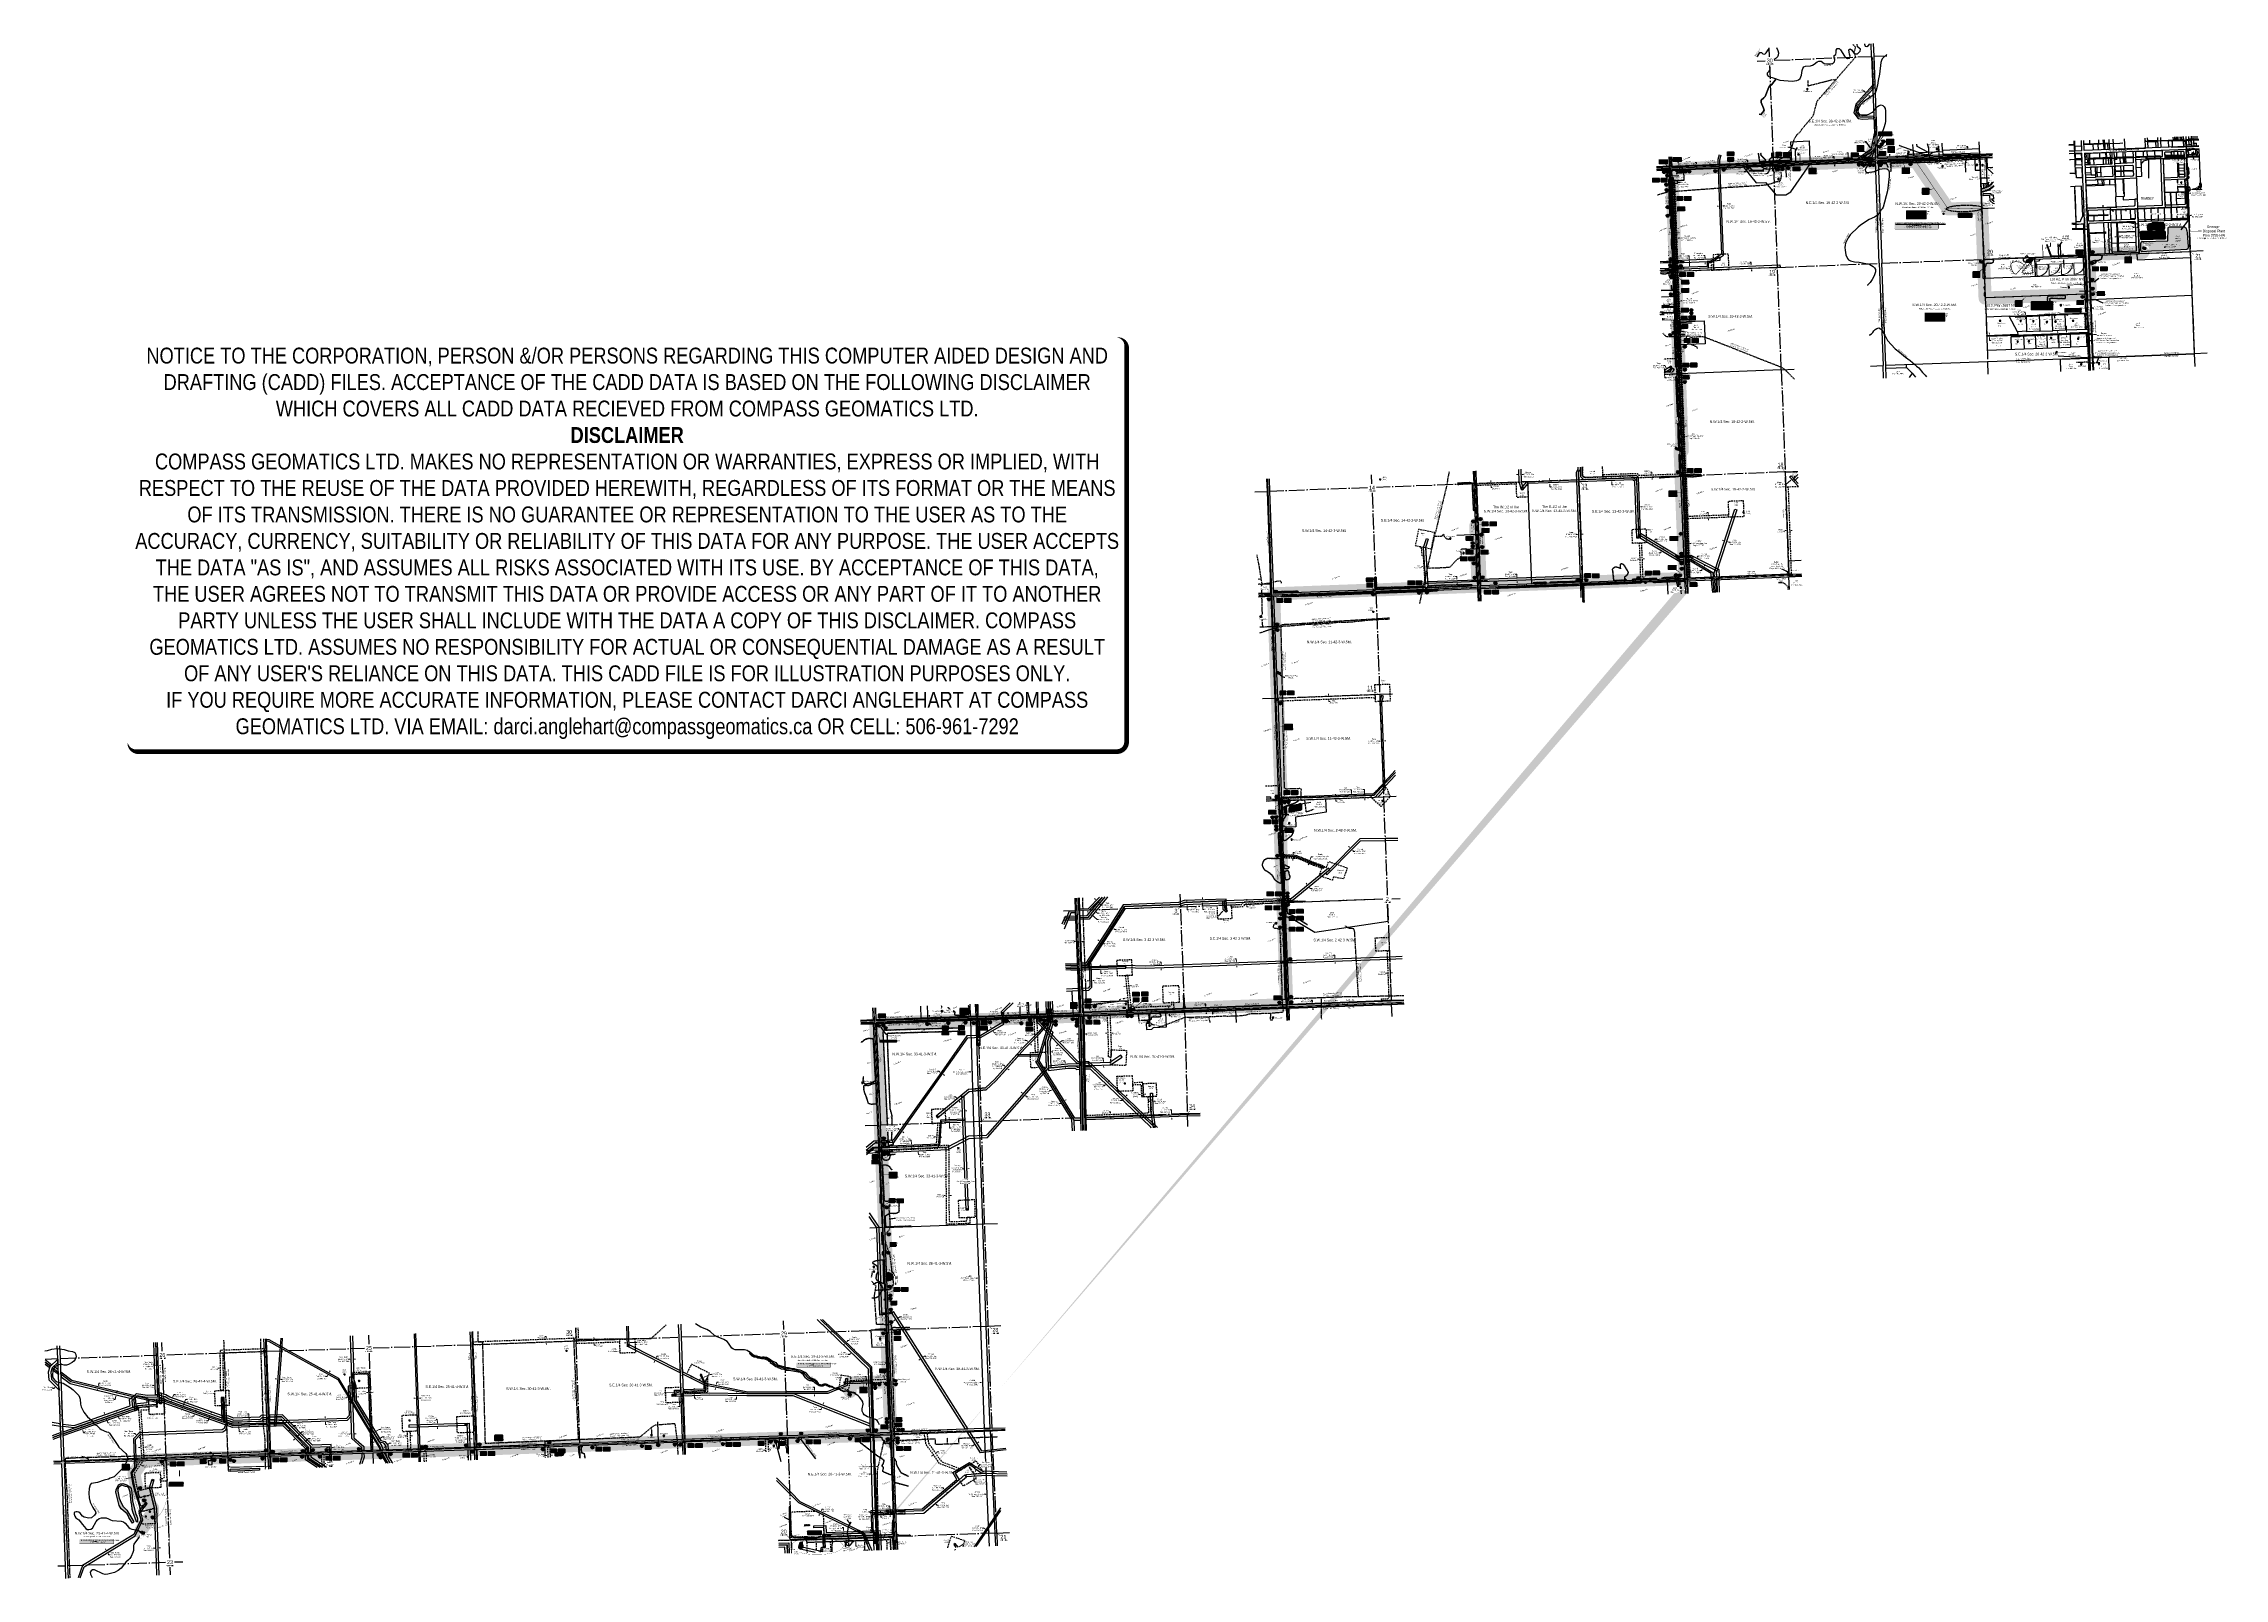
# Model space of a CAD drawing. Extents: x 670596 to 687743, y 5824540 to 5836613.
import ezdxf
from ezdxf.enums import TextEntityAlignment as Align

# ---------------------------------------------------------------- set-up
doc = ezdxf.new("R2010")
doc.units = 0
doc.header["$LTSCALE"] = 5
doc.header["$PDSIZE"] = 0.5
for name, pattern in [('0', [1, 1, 0]), ('BORDER2', [22.225, 6.35, -3.175, 6.35, -3.175, 0, -3.175]), ('foc-ACCESSROAD', [3.75, 2.5, -1.25]), ('foc-FLOWLINE', [3.75, 2.5, -1.25]), ('foc-QUARTERLINE', [33, 25, -3, 2, -3]), ('foc-TOPO', [1, 0.2, -0.8]), ('foc-TOPO-ephemeral', [6.25, 3.125, -0.625, 0.625, -0.625, 0.625, -0.625]), ('foc-TRAV', [1.875, 1.25, -0.625]), ('HIDDEN2', [4.7625, 3.175, -1.5875]), ('UG_PIPE', [1.875, 1.25, -0.625])]:
    doc.linetypes.add(name, pattern=pattern)
doc.layers.get('Defpoints').update_dxf_attribs({"color": 9})
for name, color, linetype in [('10', 1, 'Continuous'), ('35', 37, 'Continuous'), ('9', 3, 'Continuous'), ('ABADATA-DRILL-T', 8, 'Continuous'), ('AS-CABLE', 224, 'foc-CABLE'), ('AS-DRILL-T', 8, 'Continuous'), ('AS-FENCE', 48, 'foc-FENCE'), ('AS-OWNER', 7, 'Continuous'), ('AS-PIPE-UG', 44, 'UG_PIPE'), ('AS-PIPE-UG-T', 44, 'Continuous'), ('AS-POWER', 104, 'foc-POWER'), ('AS-POWER-T', 104, 'Continuous'), ('AS-RESIDENCE', 14, 'Continuous'), ('AS-ROADS', 254, 'Continuous'), ('AS-SYMBOL', 7, 'Continuous'), ('AS-TELEPHONE', 224, 'foc-TEL'), ('AS-TELEPHONE-T', 224, 'Continuous'), ('AS-TELUS', 224, 'foc-TEL'), ('C-AR', 13, 'foc-ACCESSROAD'), ('C-EZE', 13, 'foc-FLOWLINE'), ('C-FLOWLINE', 13, 'foc-FLOWLINE'), ('C-RW', 13, 'Continuous'), ('C-SYMBOL', 7, 'Continuous'), ('C-WS', 13, 'foc-ACCESSROAD'), ('C-WS-S', 8, 'Continuous'), ('CG-NOTES', 7, 'Continuous'), ('D-TXT', 6, 'Continuous'), ('F-AR', 190, 'foc-ACCESSROAD'), ('F-EZE', 190, 'foc-FLOWLINE'), ('F-RW', 190, 'Continuous'), ('F-WS', 190, 'foc-ACCESSROAD'), ('F-WS-S', 8, 'Continuous'), ('L-33', 7, 'Continuous'), ('L-AREAREQUIRED', 7, 'Continuous'), ('L-BD', 7, 'Continuous'), ('L-MON', 1, 'Continuous'), ('L-QSEC', 8, 'foc-QUARTERLINE'), ('L-ROAD-T', 7, 'Continuous'), ('L-SEC', 7, 'Continuous'), ('L-SECLBL', 7, 'Continuous'), ('L-SECQ', 8, 'foc-QUARTERLINE'), ('L-TITLEDB', 4, 'Continuous'), ('L-TITLEDB-T', 4, 'Continuous'), ('P-BUFFER-H 30m', 51, 'Continuous'), ('P-CROSSINGS', 250, 'Continuous'), ('P-LTO', 14, 'Continuous'), ('P-TEMP-BLOCKS', 250, 'Continuous'), ('P-TRAV', 4, 'foc-TRAV'), ('P-TXT', 4, 'Continuous'), ('T-BUSH', 110, '0'), ('T-BUSH-T', 110, 'Continuous'), ('T-CREEK', 160, 'Continuous'), ('T-DRAW', 143, 'foc-TOPO-ephemeral'), ('T-EXISTING RTF-T', 220, 'Continuous'), ('T-GENERAL', 48, 'foc-TOPO'), ('T-WATER', 160, 'Continuous'), ('T-WATER-H', 133, 'Continuous'), ('T-WATER-T', 170, 'Continuous')]:
    doc.layers.add(name, color=color, linetype=linetype)
for name, color, linetype, plot in [('10-20_pump_placements_Lin', 7, 'Continuous', False), ('10-20_pump_placements_Poi', 7, 'Continuous', False), ('DISCLAIMER', 7, 'Continuous', False), ('Leedale_Hutterite_Fresh_P', 7, 'Continuous', False)]:
    doc.layers.add(name, color=color, linetype=linetype, plot=plot)
doc.layers.add('AS-COUNTY', color=7, linetype='BORDER2', lineweight=60, true_color=0xcc33ff)
doc.layers.add('AS-STRUCTURE', color=7, linetype='Continuous', lineweight=30, true_color=0x595959)
for name, color, linetype, lineweight in [('AS-GENERAL', 48, 'Continuous', 18), ('AS-ROUTEMAP', 35, 'Continuous', 0), ('C-AR-T', 13, 'Continuous', 9), ('C-RW-T', 13, 'Continuous', 9), ('C-WS-T', 13, 'Continuous', 9), ('F-AR-T', 190, 'Continuous', 9), ('F-EZE-T', 190, 'Continuous', 9), ('F-RW-T', 190, 'Continuous', 9), ('F-WS-T', 190, 'Continuous', 9), ('T-TEXT', 48, 'Continuous', 18)]:
    doc.layers.add(name, color=color, linetype=linetype, lineweight=lineweight)
for name, color, linetype, true_color in [('AS-STRUCTURE-H', 7, 'Continuous', 0xa8a8a8), ('AS-STRUCTURE-T', 7, 'Continuous', 0x454545), ('P-PROPOSED-WL2', 7, 'Continuous', 0x05c1ff), ('P-PROPOSED-WL2 IOP1', 7, 'Continuous', 0x05c1ff), ('P-PROPOSED-WL2 IOP3', 7, 'Continuous', 0x05c1ff), ('P-PROPOSED-WL2b', 7, 'Continuous', 0x05c1ff), ('P-PROPOSED-WL3', 92, 'Continuous', 0x00bd00), ('P-PROPOSED-WL4', 7, 'Continuous', 0x5b5bc8), ('P-PROPOSED-WL5', 7, 'Continuous', 0xbe647c), ('P-PROPOSED_WL2 IOP2', 7, 'Continuous', 0x05c1ff)]:
    doc.layers.add(name, color=color, linetype=linetype, true_color=true_color)
doc.styles.add('100L', font='ARIALN.TTF', dxfattribs={"height": 11})
doc.styles.add('175L', font='ARIALN.TTF', dxfattribs={"height": 20})
doc.styles.add('240', font='ARIALN.TTF', dxfattribs={"height": 30})
doc.styles.add('80', font='ARIALN.TTF', dxfattribs={"height": 10})
doc.styles.add('80CG', font='ARIALN.TTF', dxfattribs={"height": 10})
doc.styles.add('80L', font='ARIALN.TTF', dxfattribs={"height": 10})
doc.styles.add('80LS', font='ARIALNI.TTF', dxfattribs={"height": 10})
doc.styles.add('BOLD', font='ARIALNB.TTF')
doc.styles.add('Crossing', font='ARIALN.TTF', dxfattribs={"height": 10})
doc.styles.add('foc-LtypeFont', font='ARIALN.TTF', dxfattribs={"height": 7.35})
doc.styles.add('MtXpl_Arial_Narrow', font='ARIALNI.TTF')
doc.styles.add('SIMPLEX', font='ARIALN.TTF')
doc.linetypes.add('foc-CABLE', pattern='A,2,-1,["C",foc-LtypeFont,S=0.2,R=0,X=-0.625,Y=-0.75],-1.24,8', length=12.24)
doc.linetypes.add('foc-FENCE', pattern='A,10,-1,["X",foc-LtypeFont,S=0.2,R=0,X=-0.625,Y=-0.75],-1.24', length=12.24)
doc.linetypes.add('foc-FENCE-NOLINE', pattern='A,0,-6,["X",foc-LtypeFont,S=0.2,R=0,X=-0.625,Y=-0.75],-6.24', length=12.24)
doc.linetypes.add('foc-POWER', pattern='A,6,-1,["P",foc-LtypeFont,S=0.2,R=0,X=-0.625,Y=-0.75],-1.24,4', length=12.24)
doc.linetypes.add('foc-POWER-NOLINE', pattern='A,0,-4,["P",foc-LtypeFont,S=0.2,R=0,X=-0.625,Y=-0.75],-8.24', length=12.24)
doc.linetypes.add('foc-TEL', pattern='A,2,-1,["T",foc-LtypeFont,S=0.2,R=0,X=-0.425,Y=-0.75],-1.24,8', length=12.24)
doc.linetypes.add('foc-TEL-NOLINE', pattern='A,0,-2,["T",foc-LtypeFont,S=0.2,R=0,X=-0.425,Y=-0.75],-10.24', length=12.24)
doc.linetypes.add('foc-TOPO-flowdirection-NOLINE', pattern='A,0,[">",foc-LtypeFont,S=0.3,R=0,X=0,Y=-0.945],-20,[">",foc-LtypeFont,S=0.3,R=0,X=0,Y=-0.945],0', length=20)
doc.dimstyles.new('Compass 5 000', dxfattribs={"dimscale": 5, "dimtxt": 9, "dimasz": 2, "dimexe": 0.2, "dimexo": 0.0625, "dimgap": 0.5, "dimtad": 0, "dimtih": 1, "dimtoh": 1, "dimzin": 0, "dimdsep": 46, "dimtxsty": '80CG', "dimcen": 0.1, "dimse1": 1, "dimse2": 1, "dimclrd": 256, "dimclrt": 256, "dimaunit": 1, "dimadec": 4, "dimazin": 0, "dimtfac": 0.06, "dimtofl": 0, "dimtmove": 0, "dimatfit": 1, "dimfxl": 0.2, "dimtolj": 1, "dimtzin": 0, "dimlwd": -1, "dimarcsym": 0})

# ---------------------------------------------------------------- blocks, each defined once
blk = doc.blocks.new('L-SECLBL')
at = {"layer": '9', "color": 7}
for p, q in [((-5, -28), (-12, -28)), ((21, -28), (13, -28))]:
    blk.add_line(p, q, dxfattribs=at)
at = {"layer": '10', "color": 2, "style": 'SIMPLEX'}
blk.add_attdef('SEC', text='', height=30, dxfattribs=at).set_placement((0, 0), align=Align.MIDDLE)
at = {"layer": '10', "color": 5, "style": '80L'}
blk.add_attdef('TWP', text='', height=9.5, dxfattribs=at).set_placement((-14, -27), align=Align.MIDDLE_RIGHT)
blk.add_attdef('RGE', text='', height=9.5, dxfattribs=at).set_placement((4, -27), align=Align.MIDDLE_CENTER)
blk.add_attdef('MER', text='', height=9.5, dxfattribs=at).set_placement((23, -27), align=Align.MIDDLE_LEFT)
blk = doc.blocks.new('*D384')
at = {"layer": 'Defpoints', "color": 0, "transparency": 16777216}
for p in [(683971, 5835672), (683972, 5835641), (683998, 5835642)]:
    blk.add_point(p, dxfattribs=at)
at = {"layer": 'L-TITLEDB-T', "transparency": 16777216}
for p, q in [((683996, 5835693), (683986, 5835693)), ((683996, 5835683), (683996, 5835693)), ((683998, 5835632), (683999, 5835622))]:
    blk.add_line(p, q, dxfattribs=at)
for points in [[(683998, 5835683), (683995, 5835683), (683997, 5835673)], [(684000, 5835632), (683997, 5835632), (683998, 5835642)]]:
    blk.add_solid(points, dxfattribs=at)
at = {"layer": 'L-TITLEDB-T', "transparency": 16777216, "insert": (683949, 5835693), "char_height": 10, "attachment_point": 5, "style": '80CG'}
blk.add_mtext('\\A1;30.48 Road\\PPlan 1952 NY', dxfattribs=at)
blk = doc.blocks.new('*D385')
at = {"layer": 'Defpoints', "color": 0, "transparency": 16777216}
for p in [(683959, 5834861), (683960, 5834841), (684024, 5834864)]:
    blk.add_point(p, dxfattribs=at)
at = {"layer": 'L-TITLEDB-T', "transparency": 16777216}
for p, q in [((684023, 5834890), (684013, 5834890)), ((684023, 5834874), (684023, 5834890)), ((684025, 5834834), (684025, 5834824))]:
    blk.add_line(p, q, dxfattribs=at)
for points in [[(684025, 5834874), (684022, 5834874), (684024, 5834864)], [(684027, 5834834), (684023, 5834834), (684025, 5834844)]]:
    blk.add_solid(points, dxfattribs=at)
at = {"layer": 'L-TITLEDB-T', "transparency": 16777216, "insert": (683974, 5834890), "char_height": 10, "attachment_point": 5, "style": '80CG'}
blk.add_mtext('\\A1;20.00 Road\\PPlan 212 0354', dxfattribs=at)
blk = doc.blocks.new('res_occ')
for points in [[(0.1, 0.9), (-1.3, -0.4), (1.5, -0.4)], [(-0.9, -1.4), (1.1, -1.4), (1.1, -0.4), (-0.9, -0.4)]]:
    blk.add_hatch(color=14).paths.add_polyline_path(points)
at = {"color": 14}
for points in [[(0.1, 0.9), (-1.3, -0.4), (1.5, -0.4)], [(-0.9, -1.4), (1.1, -1.4), (1.1, -0.4), (-0.9, -0.4)]]:
    blk.add_lwpolyline(points, close=True, dxfattribs=at)
blk = doc.blocks.new('*D394')
at = {"layer": 'Defpoints', "color": 0, "transparency": 16777216}
for p in [(677593, 5825513), (677609, 5825525), (677609, 5825525)]:
    blk.add_point(p, dxfattribs=at)
at = {"layer": 'F-AR-T', "transparency": 16777216}
for p, q in [((677584, 5825508), (677576, 5825502)), ((677617, 5825531), (677625, 5825536)), ((677625, 5825536), (677635, 5825536))]:
    blk.add_line(p, q, dxfattribs=at)
for points in [[(677583, 5825509), (677585, 5825506), (677593, 5825513)], [(677616, 5825532), (677618, 5825529), (677609, 5825525)]]:
    blk.add_solid(points, dxfattribs=at)
at = {"layer": 'F-AR-T', "transparency": 16777216, "insert": (677663, 5825536), "char_height": 10, "attachment_point": 5, "style": '80CG'}
blk.add_mtext('\\A1;Taqa\\P20.00 A/R', dxfattribs=at)
blk = doc.blocks.new('GAS')
h = blk.add_hatch(color=255)
h.dxf.hatch_style = 1
edge = h.paths.add_edge_path()
edge.add_arc((0, 0), 0.9, 0, 360)
for p, q in [((-0.8, 0), (-1.6, 0)), ((-0.6, 0.6), (-1.1, 1.1)), ((0, 0.8), (0, 1.6)), ((0.6, 0.6), (1.1, 1.1)), ((1.6, 0), (0.8, 0)), ((-0.6, -0.6), (-1.1, -1.1)), ((0, -0.8), (0, -1.6)), ((1.1, -1.1), (0.6, -0.6))]:
    blk.add_line(p, q)
blk.add_circle((0, 0), 0.8)
blk = doc.blocks.new('GABD')
for p, q in [((-0.8, 0), (-1.6, 0)), ((0, 0.8), (0, 1.6)), ((1.6, 0), (0.8, 0)), ((0, -0.8), (0, -1.6))]:
    blk.add_line(p, q)
blk.add_circle((0, 0), 0.8)
blk = doc.blocks.new('*D395')
at = {"layer": 'Defpoints', "color": 0, "transparency": 16777216}
for p in [(677618, 5828013), (677619, 5828023), (677638, 5828022)]:
    blk.add_point(p, dxfattribs=at)
at = {"layer": 'F-AR-T', "transparency": 16777216}
for p, q in [((677608, 5828014), (677598, 5828014)), ((677648, 5828011), (677658, 5828010))]:
    blk.add_line(p, q, dxfattribs=at)
for points in [[(677608, 5828015), (677608, 5828012), (677618, 5828013)], [(677648, 5828013), (677648, 5828009), (677638, 5828012)]]:
    blk.add_solid(points, dxfattribs=at)
at = {"layer": 'F-AR-T', "transparency": 16777216, "insert": (677570, 5828014), "char_height": 10, "attachment_point": 5, "style": '80CG'}
blk.add_mtext('\\A1;Journey\\P20.00 A/R', dxfattribs=at)
blk = doc.blocks.new('*D396')
at = {"layer": 'Defpoints', "color": 0, "transparency": 16777216}
for p in [(678388, 5828867), (678389, 5828822), (678408, 5828868)]:
    blk.add_point(p, dxfattribs=at)
at = {"layer": 'F-AR-T', "transparency": 16777216}
for p, q in [((678379, 5828822), (678369, 5828821)), ((678419, 5828823), (678429, 5828823))]:
    blk.add_line(p, q, dxfattribs=at)
for points in [[(678379, 5828823), (678379, 5828820), (678389, 5828822)], [(678419, 5828825), (678419, 5828821), (678409, 5828823)]]:
    blk.add_solid(points, dxfattribs=at)
at = {"layer": 'F-AR-T', "transparency": 16777216, "insert": (678341, 5828821), "char_height": 10, "attachment_point": 5, "style": '80CG'}
blk.add_mtext('\\A1;Journey\\P20.00 A/R', dxfattribs=at)
blk = doc.blocks.new('*D397')
at = {"layer": 'Defpoints', "color": 0, "transparency": 16777216}
for p in [(678966, 5828828), (678986, 5828829), (678986, 5828829)]:
    blk.add_point(p, dxfattribs=at)
at = {"layer": 'F-AR-T', "transparency": 16777216}
for p, q in [((678956, 5828828), (678946, 5828828)), ((678996, 5828830), (679006, 5828830))]:
    blk.add_line(p, q, dxfattribs=at)
for points in [[(678956, 5828830), (678956, 5828826), (678966, 5828828)], [(678996, 5828831), (678996, 5828828), (678986, 5828829)]]:
    blk.add_solid(points, dxfattribs=at)
at = {"layer": 'F-AR-T', "transparency": 16777216, "insert": (679034, 5828830), "char_height": 10, "attachment_point": 5, "style": '80CG'}
blk.add_mtext('\\A1;Taqa\\P20.00 A/R', dxfattribs=at)
blk = doc.blocks.new('*D398')
at = {"layer": 'Defpoints', "color": 0, "transparency": 16777216}
for p in [(678970, 5828190), (678986, 5828190), (678971, 5828171)]:
    blk.add_point(p, dxfattribs=at)
at = {"layer": 'F-AR-T', "transparency": 16777216}
for p, q in [((678985, 5828210), (678975, 5828210)), ((678986, 5828200), (678985, 5828210)), ((678987, 5828162), (678988, 5828152))]:
    blk.add_line(p, q, dxfattribs=at)
for points in [[(678987, 5828200), (678984, 5828200), (678986, 5828190)], [(678989, 5828162), (678985, 5828162), (678987, 5828172)]]:
    blk.add_solid(points, dxfattribs=at)
at = {"layer": 'F-AR-T', "transparency": 16777216, "insert": (678948, 5828210), "char_height": 10, "attachment_point": 5, "style": '80CG'}
blk.add_mtext('\\A1;Journey\\P18.29 A/R', dxfattribs=at)
blk = doc.blocks.new('*D399')
at = {"layer": 'Defpoints', "color": 0, "transparency": 16777216}
for p in [(679301, 5829035), (679302, 5829015), (679304, 5829036)]:
    blk.add_point(p, dxfattribs=at)
at = {"layer": 'F-AR-T', "transparency": 16777216}
for p, q in [((679303, 5829056), (679293, 5829056)), ((679304, 5829046), (679303, 5829056)), ((679305, 5829006), (679306, 5828996))]:
    blk.add_line(p, q, dxfattribs=at)
for points in [[(679305, 5829046), (679302, 5829046), (679304, 5829036)], [(679307, 5829006), (679304, 5829006), (679305, 5829016)]]:
    blk.add_solid(points, dxfattribs=at)
at = {"layer": 'F-AR-T', "transparency": 16777216, "insert": (679266, 5829056), "char_height": 10, "attachment_point": 5, "style": '80CG'}
blk.add_mtext('\\A1;Journey\\P20.00 A/R', dxfattribs=at)
blk = doc.blocks.new('*D400')
at = {"layer": 'Defpoints', "color": 0, "transparency": 16777216}
for p in [(679110, 5829199), (679130, 5829201), (679130, 5829201)]:
    blk.add_point(p, dxfattribs=at)
at = {"layer": 'F-AR-T', "transparency": 16777216}
for p, q in [((679100, 5829198), (679090, 5829197)), ((679140, 5829202), (679150, 5829203))]:
    blk.add_line(p, q, dxfattribs=at)
for points in [[(679100, 5829199), (679100, 5829196), (679110, 5829199)], [(679140, 5829204), (679140, 5829200), (679130, 5829201)]]:
    blk.add_solid(points, dxfattribs=at)
at = {"layer": 'F-AR-T', "transparency": 16777216, "insert": (679178, 5829203), "char_height": 10, "attachment_point": 5, "style": '80CG'}
blk.add_mtext('\\A1;Journey\\P20.00 A/R', dxfattribs=at)
blk = doc.blocks.new('*D401')
at = {"layer": 'Defpoints', "color": 0, "transparency": 16777216}
for p in [(680057, 5829843), (680130, 5829866), (680131, 5829846)]:
    blk.add_point(p, dxfattribs=at)
at = {"layer": 'F-AR-T', "transparency": 16777216}
for p, q in [((680056, 5829873), (680056, 5829883)), ((680058, 5829833), (680058, 5829823)), ((680058, 5829823), (680068, 5829823))]:
    blk.add_line(p, q, dxfattribs=at)
for points in [[(680058, 5829873), (680055, 5829873), (680057, 5829863)], [(680059, 5829833), (680056, 5829833), (680057, 5829843)]]:
    blk.add_solid(points, dxfattribs=at)
at = {"layer": 'F-AR-T', "transparency": 16777216, "insert": (680096, 5829823), "char_height": 10, "attachment_point": 5, "style": '80CG'}
blk.add_mtext('\\A1;Journey\\P20.00 A/R', dxfattribs=at)
blk = doc.blocks.new('*D402')
at = {"layer": 'Defpoints', "color": 0, "transparency": 16777216}
for p in [(681168, 5829303), (681168, 5829302), (681183, 5829303)]:
    blk.add_point(p, dxfattribs=at)
at = {"layer": 'F-AR-T', "transparency": 16777216}
for p, q in [((681158, 5829301), (681148, 5829301)), ((681193, 5829303), (681203, 5829303))]:
    blk.add_line(p, q, dxfattribs=at)
for points in [[(681158, 5829303), (681159, 5829300), (681168, 5829302)], [(681193, 5829304), (681194, 5829301), (681183, 5829302)]]:
    blk.add_solid(points, dxfattribs=at)
at = {"layer": 'F-AR-T', "transparency": 16777216, "insert": (681121, 5829301), "char_height": 10, "attachment_point": 5, "style": '80CG'}
blk.add_mtext('\\A1;Mancal\\P15.00 A/R', dxfattribs=at)
blk = doc.blocks.new('*D403')
at = {"layer": 'Defpoints', "color": 0, "transparency": 16777216}
for p in [(680757, 5830674), (680779, 5830690), (680780, 5830675)]:
    blk.add_point(p, dxfattribs=at)
at = {"layer": 'F-AR-T', "transparency": 16777216}
for p, q in [((680756, 5830699), (680755, 5830709)), ((680757, 5830664), (680757, 5830654)), ((680757, 5830654), (680767, 5830654))]:
    blk.add_line(p, q, dxfattribs=at)
for points in [[(680757, 5830699), (680754, 5830699), (680756, 5830689)], [(680759, 5830665), (680755, 5830664), (680757, 5830674)]]:
    blk.add_solid(points, dxfattribs=at)
at = {"layer": 'F-AR-T', "transparency": 16777216, "insert": (680795, 5830654), "char_height": 10, "attachment_point": 5, "style": '80CG'}
blk.add_mtext('\\A1;Taqa\\P15.00 A/R', dxfattribs=at)
blk = doc.blocks.new('*D404')
at = {"layer": 'Defpoints', "color": 0, "transparency": 16777216}
for p in [(680701, 5831457), (680723, 5831478), (680724, 5831458)]:
    blk.add_point(p, dxfattribs=at)
at = {"layer": 'F-AR-T', "transparency": 16777216}
for p, q in [((680700, 5831487), (680699, 5831497)), ((680701, 5831447), (680701, 5831437)), ((680701, 5831437), (680711, 5831437))]:
    blk.add_line(p, q, dxfattribs=at)
for points in [[(680701, 5831487), (680698, 5831487), (680700, 5831477)], [(680703, 5831447), (680699, 5831447), (680701, 5831457)]]:
    blk.add_solid(points, dxfattribs=at)
at = {"layer": 'F-AR-T', "transparency": 16777216, "insert": (680739, 5831437), "char_height": 10, "attachment_point": 5, "style": '80CG'}
blk.add_mtext('\\A1;Taqa\\P20.00 A/R', dxfattribs=at)
blk = doc.blocks.new('*D405')
at = {"layer": 'Defpoints', "color": 0, "transparency": 16777216}
for p in [(681451, 5832500), (681451, 5832496), (681471, 5832497)]:
    blk.add_point(p, dxfattribs=at)
at = {"layer": 'F-AR-T', "transparency": 16777216}
for p, q in [((681441, 5832499), (681431, 5832498)), ((681481, 5832501), (681491, 5832502))]:
    blk.add_line(p, q, dxfattribs=at)
for points in [[(681441, 5832501), (681441, 5832497), (681451, 5832500)], [(681481, 5832503), (681481, 5832500), (681471, 5832501)]]:
    blk.add_solid(points, dxfattribs=at)
at = {"layer": 'F-AR-T', "transparency": 16777216, "insert": (681403, 5832498), "char_height": 10, "attachment_point": 5, "style": '80CG'}
blk.add_mtext('\\A1;Taqa\\P20.00 A/R', dxfattribs=at)
blk = doc.blocks.new('*D406')
at = {"layer": 'Defpoints', "color": 0, "transparency": 16777216}
for p in [(681977, 5833156), (681977, 5833141), (681977, 5833141)]:
    blk.add_point(p, dxfattribs=at)
at = {"layer": 'F-AR-T', "transparency": 16777216}
for p, q in [((681976, 5833166), (681975, 5833176)), ((681977, 5833131), (681977, 5833121)), ((681977, 5833121), (681987, 5833121))]:
    blk.add_line(p, q, dxfattribs=at)
for points in [[(681977, 5833166), (681974, 5833166), (681976, 5833156)], [(681979, 5833131), (681975, 5833131), (681977, 5833141)]]:
    blk.add_solid(points, dxfattribs=at)
at = {"layer": 'F-AR-T', "transparency": 16777216, "insert": (682015, 5833121), "char_height": 10, "attachment_point": 5, "style": '80CG'}
blk.add_mtext('\\A1;Mancal\\P15.00 A/R', dxfattribs=at)
blk = doc.blocks.new('*D407')
at = {"layer": 'Defpoints', "color": 0, "transparency": 16777216}
for p in [(683234, 5833218), (683234, 5833203), (683243, 5833218)]:
    blk.add_point(p, dxfattribs=at)
at = {"layer": 'F-AR-T', "transparency": 16777216}
for p, q in [((683242, 5833242), (683232, 5833242)), ((683242, 5833228), (683242, 5833242)), ((683244, 5833193), (683244, 5833183))]:
    blk.add_line(p, q, dxfattribs=at)
for points in [[(683244, 5833228), (683241, 5833228), (683243, 5833218)], [(683245, 5833193), (683242, 5833193), (683243, 5833203)]]:
    blk.add_solid(points, dxfattribs=at)
at = {"layer": 'F-AR-T', "transparency": 16777216, "insert": (683204, 5833242), "char_height": 10, "attachment_point": 5, "style": '80CG'}
blk.add_mtext('\\A1;Mancal\\P15.00 A/R', dxfattribs=at)
blk = doc.blocks.new('*D408')
at = {"layer": 'Defpoints', "color": 0, "transparency": 16777216}
for p in [(683149, 5832558), (683149, 5832557), (683164, 5832557)]:
    blk.add_point(p, dxfattribs=at)
at = {"layer": 'F-AR-T', "transparency": 16777216}
for p, q in [((683139, 5832558), (683129, 5832557)), ((683174, 5832559), (683184, 5832559))]:
    blk.add_line(p, q, dxfattribs=at)
for points in [[(683139, 5832559), (683139, 5832556), (683149, 5832558)], [(683174, 5832560), (683174, 5832557), (683164, 5832558)]]:
    blk.add_solid(points, dxfattribs=at)
at = {"layer": 'F-AR-T', "transparency": 16777216, "insert": (683102, 5832557), "char_height": 10, "attachment_point": 5, "style": '80CG'}
blk.add_mtext('\\A1;Mancal\\P15.00 A/R', dxfattribs=at)
blk = doc.blocks.new('*D409')
at = {"layer": 'Defpoints', "color": 0, "transparency": 16777216}
for p in [(683668, 5832898), (683669, 5832883), (683685, 5832899)]:
    blk.add_point(p, dxfattribs=at)
at = {"layer": 'F-AR-T', "transparency": 16777216}
for p, q in [((683684, 5832924), (683674, 5832924)), ((683684, 5832909), (683684, 5832924)), ((683686, 5832874), (683686, 5832864))]:
    blk.add_line(p, q, dxfattribs=at)
for points in [[(683686, 5832909), (683683, 5832909), (683685, 5832899)], [(683687, 5832874), (683684, 5832874), (683685, 5832884)]]:
    blk.add_solid(points, dxfattribs=at)
at = {"layer": 'F-AR-T', "transparency": 16777216, "insert": (683646, 5832924), "char_height": 10, "attachment_point": 5, "style": '80CG'}
blk.add_mtext('\\A1;CNRL\\P15.00 A/R', dxfattribs=at)
blk = doc.blocks.new('*D410')
at = {"layer": 'Defpoints', "color": 0, "transparency": 16777216}
for p in [(684307, 5832783), (684307, 5832783), (684325, 5832784)]:
    blk.add_point(p, dxfattribs=at)
at = {"layer": 'F-AR-T', "transparency": 16777216}
for p, q in [((684297, 5832782), (684287, 5832782)), ((684335, 5832784), (684345, 5832784))]:
    blk.add_line(p, q, dxfattribs=at)
for points in [[(684297, 5832784), (684297, 5832781), (684307, 5832783)], [(684335, 5832785), (684335, 5832782), (684325, 5832783)]]:
    blk.add_solid(points, dxfattribs=at)
at = {"layer": 'F-AR-T', "transparency": 16777216, "insert": (684260, 5832782), "char_height": 10, "attachment_point": 5, "style": '80CG'}
blk.add_mtext('\\A1;Mancal\\P18.00 A/R', dxfattribs=at)
blk = doc.blocks.new('*D411')
at = {"layer": 'Defpoints', "color": 0, "transparency": 16777216}
for p in [(679364, 5829359), (679365, 5829344), (679383, 5829360)]:
    blk.add_point(p, dxfattribs=at)
at = {"layer": 'F-RW-T', "transparency": 16777216}
for p, q in [((679382, 5829388), (679372, 5829388)), ((679382, 5829370), (679382, 5829388)), ((679384, 5829335), (679384, 5829325))]:
    blk.add_line(p, q, dxfattribs=at)
for points in [[(679384, 5829370), (679381, 5829370), (679383, 5829360)], [(679385, 5829335), (679382, 5829335), (679383, 5829345)]]:
    blk.add_solid(points, dxfattribs=at)
at = {"layer": 'F-RW-T', "transparency": 16777216, "insert": (679332, 5829388), "char_height": 10, "attachment_point": 5, "style": '80CG'}
blk.add_mtext('\\A1;Journey\\P15.00 P/L R/W\\PPlan 982 2891', dxfattribs=at)
blk = doc.blocks.new('*D412')
at = {"layer": 'Defpoints', "color": 0, "transparency": 16777216}
for p in [(678908, 5829332), (678927, 5829348), (678927, 5829333)]:
    blk.add_point(p, dxfattribs=at)
at = {"layer": 'F-RW-T', "transparency": 16777216}
for p, q in [((678908, 5829357), (678907, 5829367)), ((678909, 5829322), (678910, 5829299)), ((678910, 5829299), (678920, 5829299))]:
    blk.add_line(p, q, dxfattribs=at)
for points in [[(678909, 5829357), (678906, 5829357), (678908, 5829347)], [(678910, 5829322), (678907, 5829322), (678908, 5829332)]]:
    blk.add_solid(points, dxfattribs=at)
at = {"layer": 'F-RW-T', "transparency": 16777216, "insert": (678959, 5829299), "char_height": 10, "attachment_point": 5, "style": '80CG'}
blk.add_mtext('\\A1;Journey\\P15.00 P/L R/W\\PPlan 922 0954', dxfattribs=at)
blk = doc.blocks.new('*D413')
at = {"layer": 'Defpoints', "color": 0, "transparency": 16777216}
for p in [(678822, 5829232), (678836, 5829242), (678837, 5829232)]:
    blk.add_point(p, dxfattribs=at)
at = {"layer": 'F-RW-T', "transparency": 16777216}
for p, q in [((678811, 5829241), (678801, 5829241)), ((678846, 5829243), (678856, 5829243))]:
    blk.add_line(p, q, dxfattribs=at)
for points in [[(678811, 5829243), (678811, 5829240), (678821, 5829242)], [(678846, 5829244), (678846, 5829241), (678836, 5829242)]]:
    blk.add_solid(points, dxfattribs=at)
at = {"layer": 'F-RW-T', "transparency": 16777216, "insert": (678895, 5829243), "char_height": 10, "attachment_point": 5, "style": '80CG'}
blk.add_mtext('\\A1;Mancal\\P15.00 P/L R/W\\PPlan 052 2042', dxfattribs=at)
blk = doc.blocks.new('*D414')
at = {"layer": 'Defpoints', "color": 0, "transparency": 16777216}
for p in [(679003, 5829681), (679003, 5829654), (679015, 5829673)]:
    blk.add_point(p, dxfattribs=at)
at = {"layer": 'F-RW-T', "transparency": 16777216}
for p, q in [((678982, 5829668), (678974, 5829673)), ((679012, 5829649), (679020, 5829644)), ((679020, 5829644), (679030, 5829644))]:
    blk.add_line(p, q, dxfattribs=at)
for points in [[(678983, 5829669), (678982, 5829666), (678991, 5829662)], [(679013, 5829650), (679011, 5829648), (679003, 5829654)]]:
    blk.add_solid(points, dxfattribs=at)
at = {"layer": 'F-RW-T', "transparency": 16777216, "insert": (679069, 5829644), "char_height": 10, "attachment_point": 5, "style": '80CG'}
blk.add_mtext('\\A1;Mancal\\P15.00 P/L R/W\\PPlan 062 0124', dxfattribs=at)
blk = doc.blocks.new('*D415')
at = {"layer": 'Defpoints', "color": 0, "transparency": 16777216}
for p in [(678901, 5829550), (678913, 5829542), (678914, 5829543)]:
    blk.add_point(p, dxfattribs=at)
at = {"layer": 'F-RW-T', "transparency": 16777216}
for p, q in [((678893, 5829557), (678885, 5829562)), ((678922, 5829538), (678931, 5829532)), ((678931, 5829532), (678941, 5829532))]:
    blk.add_line(p, q, dxfattribs=at)
for points in [[(678894, 5829558), (678892, 5829555), (678901, 5829551)], [(678923, 5829539), (678922, 5829536), (678914, 5829543)]]:
    blk.add_solid(points, dxfattribs=at)
at = {"layer": 'F-RW-T', "transparency": 16777216, "insert": (678980, 5829532), "char_height": 10, "attachment_point": 5, "style": '80CG'}
blk.add_mtext('\\A1;Journey\\P15.00 P/L R/W\\PPlan 032 5352', dxfattribs=at)
blk = doc.blocks.new('*D416')
at = {"layer": 'Defpoints', "color": 0, "transparency": 16777216}
for p in [(678827, 5829762), (678839, 5829752), (678866, 5829786)]:
    blk.add_point(p, dxfattribs=at)
at = {"layer": 'F-RW-T', "transparency": 16777216}
for p, q in [((678847, 5829802), (678839, 5829808)), ((678874, 5829779), (678882, 5829773)), ((678882, 5829773), (678892, 5829773))]:
    blk.add_line(p, q, dxfattribs=at)
for points in [[(678848, 5829803), (678846, 5829800), (678855, 5829795)], [(678875, 5829781), (678873, 5829778), (678866, 5829786)]]:
    blk.add_solid(points, dxfattribs=at)
at = {"layer": 'F-RW-T', "transparency": 16777216, "insert": (678931, 5829773), "char_height": 10, "attachment_point": 5, "style": '80CG'}
blk.add_mtext('\\A1;Mancal\\P15.00 P/L R/W\\PPlan 082 1590', dxfattribs=at)
blk = doc.blocks.new('*D417')
at = {"layer": 'Defpoints', "color": 0, "transparency": 16777216}
for p in [(678843, 5829843), (678854, 5829833), (678874, 5829874)]:
    blk.add_point(p, dxfattribs=at)
at = {"layer": 'F-RW-T', "transparency": 16777216}
for p, q in [((678867, 5829881), (678860, 5829888)), ((678892, 5829856), (678912, 5829836)), ((678912, 5829836), (678922, 5829836))]:
    blk.add_line(p, q, dxfattribs=at)
for points in [[(678868, 5829882), (678865, 5829880), (678874, 5829874)], [(678893, 5829858), (678890, 5829855), (678884, 5829863)]]:
    blk.add_solid(points, dxfattribs=at)
at = {"layer": 'F-RW-T', "transparency": 16777216, "insert": (678962, 5829836), "char_height": 10, "attachment_point": 5, "style": '80CG'}
blk.add_mtext('\\A1;Taqa\\P15.00 P/L R/W\\PPlan 942 3582', dxfattribs=at)
blk = doc.blocks.new('*D418')
at = {"layer": 'Defpoints', "color": 0, "transparency": 16777216}
for p in [(679587, 5829843), (679657, 5829860), (679658, 5829845)]:
    blk.add_point(p, dxfattribs=at)
at = {"layer": 'F-RW-T', "transparency": 16777216}
for p, q in [((679586, 5829868), (679585, 5829878)), ((679587, 5829833), (679588, 5829800)), ((679588, 5829800), (679598, 5829800))]:
    blk.add_line(p, q, dxfattribs=at)
for points in [[(679588, 5829868), (679584, 5829868), (679586, 5829858)], [(679589, 5829833), (679586, 5829833), (679587, 5829843)]]:
    blk.add_solid(points, dxfattribs=at)
at = {"layer": 'F-RW-T', "transparency": 16777216, "insert": (679638, 5829800), "char_height": 10, "attachment_point": 5, "style": '80CG'}
blk.add_mtext('\\A1;Mancal\\P15.00 P/L R/W\\PPlan 062 0124', dxfattribs=at)
blk = doc.blocks.new('*D419')
at = {"layer": 'Defpoints', "color": 0, "transparency": 16777216}
for p in [(679708, 5829862), (679709, 5829877), (679709, 5829862)]:
    blk.add_point(p, dxfattribs=at)
at = {"layer": 'F-RW-T', "transparency": 16777216}
for p, q in [((679707, 5829887), (679707, 5829897)), ((679709, 5829852), (679711, 5829802)), ((679711, 5829802), (679721, 5829802))]:
    blk.add_line(p, q, dxfattribs=at)
for points in [[(679709, 5829887), (679706, 5829887), (679708, 5829877)], [(679710, 5829852), (679707, 5829852), (679708, 5829862)]]:
    blk.add_solid(points, dxfattribs=at)
at = {"layer": 'F-RW-T', "transparency": 16777216, "insert": (679760, 5829802), "char_height": 10, "attachment_point": 5, "style": '80CG'}
blk.add_mtext('\\A1;Journey\\P15.00 P/L R/W\\PPlan 032 5352', dxfattribs=at)
blk = doc.blocks.new('*D420')
at = {"layer": 'Defpoints', "color": 0, "transparency": 16777216}
for p in [(679876, 5829797), (679882, 5829792), (679892, 5829803)]:
    blk.add_point(p, dxfattribs=at)
at = {"layer": 'F-RW-T', "transparency": 16777216}
for p, q in [((679833, 5829751), (679823, 5829751)), ((679869, 5829790), (679833, 5829751)), ((679893, 5829815), (679900, 5829823))]:
    blk.add_line(p, q, dxfattribs=at)
for points in [[(679868, 5829791), (679871, 5829789), (679876, 5829797)], [(679892, 5829817), (679894, 5829814), (679886, 5829808)]]:
    blk.add_solid(points, dxfattribs=at)
at = {"layer": 'F-RW-T', "transparency": 16777216, "insert": (679784, 5829751), "char_height": 10, "attachment_point": 5, "style": '80CG'}
blk.add_mtext('\\A1;Mancal\\P15.00 P/L R/W\\PPlan 062 5228', dxfattribs=at)
blk = doc.blocks.new('*D421')
at = {"layer": 'Defpoints', "color": 0, "transparency": 16777216}
for p in [(679955, 5829382), (679956, 5829367), (679976, 5829382)]:
    blk.add_point(p, dxfattribs=at)
at = {"layer": 'F-RW-T', "transparency": 16777216}
for p, q in [((679974, 5829413), (679964, 5829413)), ((679975, 5829392), (679974, 5829413)), ((679977, 5829357), (679977, 5829347))]:
    blk.add_line(p, q, dxfattribs=at)
for points in [[(679977, 5829392), (679974, 5829392), (679976, 5829382)], [(679978, 5829357), (679975, 5829357), (679976, 5829367)]]:
    blk.add_solid(points, dxfattribs=at)
at = {"layer": 'F-RW-T', "transparency": 16777216, "insert": (679925, 5829413), "char_height": 10, "attachment_point": 5, "style": '80CG'}
blk.add_mtext('\\A1;Journey\\P15.00 P/L R/W\\PPlan 982 2891', dxfattribs=at)
blk = doc.blocks.new('*D422')
at = {"layer": 'Defpoints', "color": 0, "transparency": 16777216}
for p in [(680729, 5829410), (680730, 5829396), (680749, 5829411)]:
    blk.add_point(p, dxfattribs=at)
at = {"layer": 'F-RW-T', "transparency": 16777216}
for p, q in [((680748, 5829442), (680738, 5829442)), ((680749, 5829421), (680748, 5829442)), ((680750, 5829386), (680751, 5829376))]:
    blk.add_line(p, q, dxfattribs=at)
for points in [[(680751, 5829421), (680747, 5829421), (680749, 5829411)], [(680752, 5829386), (680749, 5829386), (680750, 5829396)]]:
    blk.add_solid(points, dxfattribs=at)
at = {"layer": 'F-RW-T', "transparency": 16777216, "insert": (680699, 5829442), "char_height": 10, "attachment_point": 5, "style": '80CG'}
blk.add_mtext('\\A1;Journey\\P15.00 P/L R/W\\PPlan 982 2891', dxfattribs=at)
blk = doc.blocks.new('*D423')
at = {"layer": 'Defpoints', "color": 0, "transparency": 16777216}
for p in [(680537, 5829995), (680544, 5829981), (680546, 5829983)]:
    blk.add_point(p, dxfattribs=at)
at = {"layer": 'F-RW-T', "transparency": 16777216}
for p, q in [((680528, 5830000), (680522, 5830008)), ((680550, 5829973), (680557, 5829966)), ((680557, 5829966), (680567, 5829966))]:
    blk.add_line(p, q, dxfattribs=at)
for points in [[(680529, 5830001), (680527, 5829999), (680535, 5829993)], [(680552, 5829974), (680549, 5829972), (680544, 5829981)]]:
    blk.add_solid(points, dxfattribs=at)
at = {"layer": 'F-RW-T', "transparency": 16777216, "insert": (680606, 5829966), "char_height": 10, "attachment_point": 5, "style": '80CG'}
blk.add_mtext('\\A1;Mancal\\P15.00 P/L R/W\\PPlan 062 0124', dxfattribs=at)
blk = doc.blocks.new('*D424')
at = {"layer": 'Defpoints', "color": 0, "transparency": 16777216}
for p in [(680875, 5830287), (680882, 5830273), (680885, 5830276)]:
    blk.add_point(p, dxfattribs=at)
at = {"layer": 'F-RW-T', "transparency": 16777216}
for p, q in [((680865, 5830291), (680857, 5830298)), ((680889, 5830266), (680896, 5830259)), ((680896, 5830259), (680906, 5830259))]:
    blk.add_line(p, q, dxfattribs=at)
for points in [[(680866, 5830292), (680863, 5830290), (680872, 5830284)], [(680891, 5830267), (680888, 5830265), (680882, 5830273)]]:
    blk.add_solid(points, dxfattribs=at)
at = {"layer": 'F-RW-T', "transparency": 16777216, "insert": (680946, 5830259), "char_height": 10, "attachment_point": 5, "style": '80CG'}
blk.add_mtext('\\A1;Mancal\\P15.00 P/L R/W\\PPlan 042 4933', dxfattribs=at)
blk = doc.blocks.new('*D425')
at = {"layer": 'Defpoints', "color": 0, "transparency": 16777216}
for p in [(680879, 5830704), (680880, 5830704), (680880, 5830694)]:
    blk.add_point(p, dxfattribs=at)
at = {"layer": 'F-RW-T', "transparency": 16777216}
for p, q in [((680879, 5830744), (680869, 5830744)), ((680880, 5830714), (680879, 5830744)), ((680881, 5830684), (680881, 5830674))]:
    blk.add_line(p, q, dxfattribs=at)
for points in [[(680881, 5830714), (680878, 5830714), (680880, 5830704)], [(680882, 5830684), (680879, 5830684), (680880, 5830694)]]:
    blk.add_solid(points, dxfattribs=at)
at = {"layer": 'F-RW-T', "transparency": 16777216, "insert": (680829, 5830744), "char_height": 10, "attachment_point": 5, "style": '80CG'}
blk.add_mtext('\\A1;Taqa\\P10.00 P/L R/W\\PPlan 032 4426', dxfattribs=at)
blk = doc.blocks.new('*D426')
at = {"layer": 'Defpoints', "color": 0, "transparency": 16777216}
for p in [(681115, 5831127), (681115, 5831124), (681130, 5831125)]:
    blk.add_point(p, dxfattribs=at)
at = {"layer": 'F-RW-T', "transparency": 16777216}
for p, q in [((681105, 5831126), (681095, 5831126)), ((681140, 5831128), (681150, 5831128))]:
    blk.add_line(p, q, dxfattribs=at)
for points in [[(681105, 5831128), (681105, 5831125), (681115, 5831127)], [(681140, 5831129), (681140, 5831126), (681130, 5831127)]]:
    blk.add_solid(points, dxfattribs=at)
at = {"layer": 'F-RW-T', "transparency": 16777216, "insert": (681056, 5831126), "char_height": 10, "attachment_point": 5, "style": '80CG'}
blk.add_mtext('\\A1;Taqa\\P15.00 P/L R/W\\PPlan 062 3709', dxfattribs=at)
blk = doc.blocks.new('*D427')
at = {"layer": 'Defpoints', "color": 0, "transparency": 16777216}
for p in [(680970, 5830697), (680971, 5830682), (680983, 5830698)]:
    blk.add_point(p, dxfattribs=at)
at = {"layer": 'F-RW-T', "transparency": 16777216}
for p, q in [((680981, 5830746), (680971, 5830746)), ((680983, 5830708), (680981, 5830746)), ((680984, 5830673), (680984, 5830663))]:
    blk.add_line(p, q, dxfattribs=at)
for points in [[(680984, 5830708), (680981, 5830708), (680983, 5830698)], [(680986, 5830673), (680982, 5830673), (680984, 5830683)]]:
    blk.add_solid(points, dxfattribs=at)
at = {"layer": 'F-RW-T', "transparency": 16777216, "insert": (680932, 5830746), "char_height": 10, "attachment_point": 5, "style": '80CG'}
blk.add_mtext('\\A1;Taqa\\P15.00 P/L R/W\\PPlan 942 3582', dxfattribs=at)
blk = doc.blocks.new('*D428')
at = {"layer": 'Defpoints', "color": 0, "transparency": 16777216}
for p in [(681692, 5832389), (681692, 5832374), (681709, 5832390)]:
    blk.add_point(p, dxfattribs=at)
at = {"layer": 'F-RW-T', "transparency": 16777216}
for p, q in [((681708, 5832421), (681698, 5832421)), ((681709, 5832400), (681708, 5832421)), ((681710, 5832365), (681711, 5832355))]:
    blk.add_line(p, q, dxfattribs=at)
for points in [[(681711, 5832400), (681707, 5832400), (681709, 5832390)], [(681712, 5832365), (681709, 5832365), (681710, 5832375)]]:
    blk.add_solid(points, dxfattribs=at)
at = {"layer": 'F-RW-T', "transparency": 16777216, "insert": (681659, 5832421), "char_height": 10, "attachment_point": 5, "style": '80CG'}
blk.add_mtext('\\A1;Taqa\\P15.00 P/L R/W\\PPlan 042 2904', dxfattribs=at)
blk = doc.blocks.new('*D429')
at = {"layer": 'Defpoints', "color": 0, "transparency": 16777216}
for p in [(682163, 5832407), (682164, 5832392), (682181, 5832407)]:
    blk.add_point(p, dxfattribs=at)
at = {"layer": 'F-RW-T', "transparency": 16777216}
for p, q in [((682180, 5832439), (682170, 5832439)), ((682180, 5832417), (682180, 5832439)), ((682182, 5832382), (682182, 5832372))]:
    blk.add_line(p, q, dxfattribs=at)
for points in [[(682182, 5832417), (682179, 5832417), (682181, 5832407)], [(682183, 5832382), (682180, 5832382), (682181, 5832392)]]:
    blk.add_solid(points, dxfattribs=at)
at = {"layer": 'F-RW-T', "transparency": 16777216, "insert": (682131, 5832439), "char_height": 10, "attachment_point": 5, "style": '80CG'}
blk.add_mtext('\\A1;Taqa\\P15.00 P/L R/W\\PPlan 042 2904', dxfattribs=at)
blk = doc.blocks.new('*D430')
at = {"layer": 'Defpoints', "color": 0, "transparency": 16777216}
for p in [(682667, 5832758), (682667, 5832752), (682682, 5832759)]:
    blk.add_point(p, dxfattribs=at)
at = {"layer": 'F-RW-T', "transparency": 16777216}
for p, q in [((682657, 5832752), (682647, 5832752)), ((682692, 5832753), (682702, 5832754))]:
    blk.add_line(p, q, dxfattribs=at)
for points in [[(682657, 5832754), (682658, 5832750), (682667, 5832752)], [(682692, 5832755), (682692, 5832752), (682682, 5832753)]]:
    blk.add_solid(points, dxfattribs=at)
at = {"layer": 'F-RW-T', "transparency": 16777216, "insert": (682608, 5832752), "char_height": 10, "attachment_point": 5, "style": '80CG'}
blk.add_mtext('\\A1;Taqa\\P15.00 P/L R/W\\PPlan 032 4426', dxfattribs=at)
blk = doc.blocks.new('*D431')
at = {"layer": 'Defpoints', "color": 0, "transparency": 16777216}
for p in [(682926, 5833176), (682936, 5833192), (682936, 5833176)]:
    blk.add_point(p, dxfattribs=at)
at = {"layer": 'F-RW-T', "transparency": 16777216}
for p, q in [((682925, 5833201), (682925, 5833211)), ((682927, 5833166), (682928, 5833143)), ((682928, 5833143), (682938, 5833143))]:
    blk.add_line(p, q, dxfattribs=at)
for points in [[(682927, 5833201), (682924, 5833201), (682926, 5833191)], [(682928, 5833166), (682925, 5833166), (682926, 5833176)]]:
    blk.add_solid(points, dxfattribs=at)
at = {"layer": 'F-RW-T', "transparency": 16777216, "insert": (682977, 5833143), "char_height": 10, "attachment_point": 5, "style": '80CG'}
blk.add_mtext('\\A1;Mancal\\P15.00 P/L R/W\\PPlan 052 6012', dxfattribs=at)
blk = doc.blocks.new('*D432')
at = {"layer": 'Defpoints', "color": 0, "transparency": 16777216}
for p in [(682438, 5833158), (682461, 5833174), (682462, 5833159)]:
    blk.add_point(p, dxfattribs=at)
at = {"layer": 'F-RW-T', "transparency": 16777216}
for p, q in [((682437, 5833183), (682437, 5833193)), ((682438, 5833148), (682439, 5833126)), ((682439, 5833126), (682449, 5833126))]:
    blk.add_line(p, q, dxfattribs=at)
for points in [[(682439, 5833183), (682435, 5833183), (682437, 5833173)], [(682440, 5833148), (682437, 5833148), (682438, 5833158)]]:
    blk.add_solid(points, dxfattribs=at)
at = {"layer": 'F-RW-T', "transparency": 16777216, "insert": (682488, 5833126), "char_height": 10, "attachment_point": 5, "style": '80CG'}
blk.add_mtext('\\A1;Mancal\\P15.00 P/L R/W\\PPlan 052 6012', dxfattribs=at)
blk = doc.blocks.new('*D433')
at = {"layer": 'Defpoints', "color": 0, "transparency": 16777216}
for p in [(682197, 5833225), (682212, 5833226), (682212, 5833223)]:
    blk.add_point(p, dxfattribs=at)
at = {"layer": 'F-RW-T', "transparency": 16777216}
for p, q in [((682187, 5833223), (682177, 5833223)), ((682222, 5833223), (682232, 5833224))]:
    blk.add_line(p, q, dxfattribs=at)
for points in [[(682187, 5833224), (682187, 5833221), (682197, 5833223)], [(682222, 5833225), (682222, 5833222), (682212, 5833223)]]:
    blk.add_solid(points, dxfattribs=at)
at = {"layer": 'F-RW-T', "transparency": 16777216, "insert": (682271, 5833224), "char_height": 10, "attachment_point": 5, "style": '80CG'}
blk.add_mtext('\\A1;Mancal\\P15.00 P/L R/W\\PPlan 062 2816', dxfattribs=at)
blk = doc.blocks.new('*D434')
at = {"layer": 'Defpoints', "color": 0, "transparency": 16777216}
for p in [(683236, 5832691), (683245, 5832706), (683260, 5832697)]:
    blk.add_point(p, dxfattribs=at)
at = {"layer": 'F-RW-T', "transparency": 16777216}
for p, q in [((683246, 5832673), (683241, 5832665)), ((683265, 5832706), (683270, 5832714)), ((683270, 5832714), (683280, 5832714))]:
    blk.add_line(p, q, dxfattribs=at)
for points in [[(683244, 5832674), (683247, 5832672), (683251, 5832682)], [(683264, 5832707), (683267, 5832705), (683260, 5832697)]]:
    blk.add_solid(points, dxfattribs=at)
at = {"layer": 'F-RW-T', "transparency": 16777216, "insert": (683320, 5832714), "char_height": 10, "attachment_point": 5, "style": '80CG'}
blk.add_mtext('\\A1;Mancal\\P18.00 P/L R/W\\PPlan 072 4641', dxfattribs=at)
blk = doc.blocks.new('*D435')
at = {"layer": 'Defpoints', "color": 0, "transparency": 16777216}
for p in [(683313, 5832627), (683320, 5832623), (683321, 5832639)]:
    blk.add_point(p, dxfattribs=at)
at = {"layer": 'F-RW-T', "transparency": 16777216}
for p, q in [((683333, 5832644), (683338, 5832653)), ((683310, 5832606), (683300, 5832606)), ((683315, 5832614), (683310, 5832606))]:
    blk.add_line(p, q, dxfattribs=at)
for points in [[(683332, 5832645), (683334, 5832643), (683328, 5832636)], [(683313, 5832615), (683316, 5832613), (683320, 5832623)]]:
    blk.add_solid(points, dxfattribs=at)
at = {"layer": 'F-RW-T', "transparency": 16777216, "insert": (683261, 5832606), "char_height": 10, "attachment_point": 5, "style": '80CG'}
blk.add_mtext('\\A1;Mancal\\P15.00 P/L R/W\\PPlan 042 0946', dxfattribs=at)
blk = doc.blocks.new('*D436')
at = {"layer": 'Defpoints', "color": 0, "transparency": 16777216}
for p in [(683816, 5832708), (683828, 5832696), (683830, 5832703)]:
    blk.add_point(p, dxfattribs=at)
at = {"layer": 'F-RW-T', "transparency": 16777216}
for p, q in [((683804, 5832704), (683795, 5832707)), ((683838, 5832693), (683847, 5832690)), ((683847, 5832690), (683857, 5832690))]:
    blk.add_line(p, q, dxfattribs=at)
for points in [[(683805, 5832706), (683804, 5832703), (683814, 5832701)], [(683838, 5832695), (683837, 5832692), (683828, 5832696)]]:
    blk.add_solid(points, dxfattribs=at)
at = {"layer": 'F-RW-T', "transparency": 16777216, "insert": (683896, 5832690), "char_height": 10, "attachment_point": 5, "style": '80CG'}
blk.add_mtext('\\A1;CNRL\\P15.00 P/L R/W\\PPlan 022 4770', dxfattribs=at)
blk = doc.blocks.new('*D437')
at = {"layer": 'Defpoints', "color": 0, "transparency": 16777216}
for p in [(683585, 5832549), (683593, 5832565), (683594, 5832565)]:
    blk.add_point(p, dxfattribs=at)
at = {"layer": 'F-RW-T', "transparency": 16777216}
for p, q in [((683582, 5832540), (683577, 5832531)), ((683599, 5832573), (683604, 5832582)), ((683604, 5832582), (683614, 5832582))]:
    blk.add_line(p, q, dxfattribs=at)
for points in [[(683580, 5832540), (683583, 5832539), (683586, 5832549)], [(683598, 5832574), (683601, 5832573), (683594, 5832565)]]:
    blk.add_solid(points, dxfattribs=at)
at = {"layer": 'F-RW-T', "transparency": 16777216, "insert": (683653, 5832582), "char_height": 10, "attachment_point": 5, "style": '80CG'}
blk.add_mtext('\\A1;Mancal\\P18.00 P/L R/W\\PPlan 072 4641', dxfattribs=at)
blk = doc.blocks.new('*D438')
at = {"layer": 'Defpoints', "color": 0, "transparency": 16777216}
for p in [(683640, 5832485), (683642, 5832484), (683648, 5832498)]:
    blk.add_point(p, dxfattribs=at)
at = {"layer": 'F-RW-T', "transparency": 16777216}
for p, q in [((683637, 5832475), (683632, 5832467)), ((683655, 5832505), (683660, 5832514)), ((683632, 5832467), (683622, 5832467))]:
    blk.add_line(p, q, dxfattribs=at)
for points in [[(683635, 5832476), (683638, 5832474), (683642, 5832484)], [(683653, 5832506), (683656, 5832504), (683650, 5832497)]]:
    blk.add_solid(points, dxfattribs=at)
at = {"layer": 'F-RW-T', "transparency": 16777216, "insert": (683583, 5832467), "char_height": 10, "attachment_point": 5, "style": '80CG'}
blk.add_mtext('\\A1;Mancal\\P15.00 P/L R/W\\PPlan 042 0946', dxfattribs=at)
blk = doc.blocks.new('*D439')
at = {"layer": 'Defpoints', "color": 0, "transparency": 16777216}
for p in [(684341, 5833186), (684364, 5833161), (684375, 5833172)]:
    blk.add_point(p, dxfattribs=at)
at = {"layer": 'F-RW-T', "transparency": 16777216}
for p, q in [((684334, 5833180), (684296, 5833145)), ((684359, 5833203), (684367, 5833210)), ((684296, 5833145), (684286, 5833145))]:
    blk.add_line(p, q, dxfattribs=at)
for points in [[(684332, 5833181), (684335, 5833178), (684341, 5833186)], [(684358, 5833205), (684360, 5833202), (684352, 5833197)]]:
    blk.add_solid(points, dxfattribs=at)
at = {"layer": 'F-RW-T', "transparency": 16777216, "insert": (684247, 5833145), "char_height": 10, "attachment_point": 5, "style": '80CG'}
blk.add_mtext('\\A1;Mancal\\P15.00 P/L R/W\\PPlan 112 2480', dxfattribs=at)
blk = doc.blocks.new('*D440')
at = {"layer": 'Defpoints', "color": 0, "transparency": 16777216}
for p in [(683465, 5834906), (683466, 5834891), (683660, 5834914)]:
    blk.add_point(p, dxfattribs=at)
at = {"layer": 'F-RW-T', "transparency": 16777216}
for p, q in [((683659, 5834946), (683649, 5834946)), ((683660, 5834924), (683659, 5834946)), ((683661, 5834889), (683661, 5834879))]:
    blk.add_line(p, q, dxfattribs=at)
for points in [[(683661, 5834924), (683658, 5834924), (683660, 5834914)], [(683663, 5834889), (683659, 5834889), (683661, 5834899)]]:
    blk.add_solid(points, dxfattribs=at)
at = {"layer": 'F-RW-T', "transparency": 16777216, "insert": (683610, 5834946), "char_height": 10, "attachment_point": 5, "style": '80CG'}
blk.add_mtext('\\A1;Tourmaline\\P15.00 P/L R/W\\PPlan 132 4310', dxfattribs=at)
blk = doc.blocks.new('*D441')
at = {"layer": 'Defpoints', "color": 0, "transparency": 16777216}
for p in [(683498, 5834853), (683499, 5834843), (683538, 5834854)]:
    blk.add_point(p, dxfattribs=at)
at = {"layer": 'F-RW-T', "transparency": 16777216}
for p, q in [((683535, 5834943), (683525, 5834943)), ((683538, 5834864), (683535, 5834943)), ((683539, 5834834), (683540, 5834824))]:
    blk.add_line(p, q, dxfattribs=at)
for points in [[(683540, 5834864), (683536, 5834864), (683538, 5834854)], [(683541, 5834834), (683538, 5834834), (683539, 5834844)]]:
    blk.add_solid(points, dxfattribs=at)
at = {"layer": 'F-RW-T', "transparency": 16777216, "insert": (683486, 5834943), "char_height": 10, "attachment_point": 5, "style": '80CG'}
blk.add_mtext('\\A1;Taqa\\P10.00 P/L R/W\\PPlan 032 4398', dxfattribs=at)
blk = doc.blocks.new('*D442')
at = {"layer": 'Defpoints', "color": 0, "transparency": 16777216}
for p in [(683775, 5835328), (683789, 5835335), (683790, 5835328)]:
    blk.add_point(p, dxfattribs=at)
at = {"layer": 'F-RW-T', "transparency": 16777216}
for p, q in [((683764, 5835334), (683754, 5835334)), ((683799, 5835336), (683809, 5835336))]:
    blk.add_line(p, q, dxfattribs=at)
for points in [[(683764, 5835336), (683764, 5835333), (683774, 5835335)], [(683799, 5835337), (683799, 5835334), (683789, 5835335)]]:
    blk.add_solid(points, dxfattribs=at)
at = {"layer": 'F-RW-T', "transparency": 16777216, "insert": (683848, 5835336), "char_height": 10, "attachment_point": 5, "style": '80CG'}
blk.add_mtext('\\A1;Taqa\\P15.00 P/L R/W\\PPlan 042 2924', dxfattribs=at)
blk = doc.blocks.new('*D443')
at = {"layer": 'Defpoints', "color": 0, "transparency": 16777216}
for p in [(679706, 5829030), (679707, 5828999), (679735, 5829031)]:
    blk.add_point(p, dxfattribs=at)
at = {"layer": 'L-TITLEDB-T', "transparency": 16777216}
for p, q in [((679734, 5829058), (679724, 5829058)), ((679735, 5829041), (679734, 5829058)), ((679737, 5828990), (679737, 5828980))]:
    blk.add_line(p, q, dxfattribs=at)
for points in [[(679737, 5829041), (679733, 5829041), (679735, 5829031)], [(679738, 5828990), (679735, 5828990), (679736, 5829000)]]:
    blk.add_solid(points, dxfattribs=at)
at = {"layer": 'L-TITLEDB-T', "transparency": 16777216, "insert": (679686, 5829058), "char_height": 10, "attachment_point": 5, "style": '80CG'}
blk.add_mtext('\\A1;30.48 Road\\PPlan 7052 MC', dxfattribs=at)
blk = doc.blocks.new('*D444')
at = {"layer": 'Defpoints', "color": 0, "transparency": 16777216}
for p in [(680544, 5829062), (680574, 5829063), (680546, 5829031)]:
    blk.add_point(p, dxfattribs=at)
at = {"layer": 'L-TITLEDB-T', "transparency": 16777216}
for p, q in [((680573, 5829085), (680563, 5829085)), ((680573, 5829073), (680573, 5829085)), ((680575, 5829022), (680576, 5829012))]:
    blk.add_line(p, q, dxfattribs=at)
for points in [[(680575, 5829073), (680572, 5829073), (680574, 5829063)], [(680577, 5829022), (680574, 5829022), (680575, 5829032)]]:
    blk.add_solid(points, dxfattribs=at)
at = {"layer": 'L-TITLEDB-T', "transparency": 16777216, "insert": (680525, 5829085), "char_height": 10, "attachment_point": 5, "style": '80CG'}
blk.add_mtext('\\A1;30.48 Road\\PPlan 7052 MC', dxfattribs=at)
blk = doc.blocks.new('*D445')
at = {"layer": 'Defpoints', "color": 0, "transparency": 16777216}
for p in [(679423, 5829019), (679424, 5828988), (679444, 5829020)]:
    blk.add_point(p, dxfattribs=at)
at = {"layer": 'L-TITLEDB-T', "transparency": 16777216}
for p, q in [((679444, 5829030), (679443, 5829040)), ((679446, 5828979), (679446, 5828967)), ((679446, 5828967), (679456, 5828967))]:
    blk.add_line(p, q, dxfattribs=at)
for points in [[(679445, 5829030), (679442, 5829029), (679444, 5829020)], [(679447, 5828979), (679444, 5828979), (679445, 5828989)]]:
    blk.add_solid(points, dxfattribs=at)
at = {"layer": 'L-TITLEDB-T', "transparency": 16777216, "insert": (679494, 5828967), "char_height": 10, "attachment_point": 5, "style": '80CG'}
blk.add_mtext('\\A1;30.48 Road\\PPlan 7052 MC', dxfattribs=at)
blk = doc.blocks.new('*D446')
at = {"layer": 'Defpoints', "color": 0, "transparency": 16777216}
for p in [(678153, 5828971), (678154, 5828941), (678180, 5828972)]:
    blk.add_point(p, dxfattribs=at)
at = {"layer": 'L-TITLEDB-T', "transparency": 16777216}
for p, q in [((678179, 5828982), (678179, 5828992)), ((678181, 5828932), (678182, 5828920)), ((678182, 5828920), (678192, 5828920))]:
    blk.add_line(p, q, dxfattribs=at)
for points in [[(678181, 5828982), (678178, 5828982), (678180, 5828972)], [(678183, 5828932), (678179, 5828932), (678181, 5828942)]]:
    blk.add_solid(points, dxfattribs=at)
at = {"layer": 'L-TITLEDB-T', "transparency": 16777216, "insert": (678230, 5828920), "char_height": 10, "attachment_point": 5, "style": '80CG'}
blk.add_mtext('\\A1;30.48 Road\\PPlan 7052 MC', dxfattribs=at)
blk = doc.blocks.new('*D447')
at = {"layer": 'Defpoints', "color": 0, "transparency": 16777216}
for p in [(678739, 5828843), (678739, 5828822), (678779, 5828844)]:
    blk.add_point(p, dxfattribs=at)
at = {"layer": 'L-TITLEDB', "transparency": 16777216}
for p, q in [((678729, 5828821), (678719, 5828821)), ((678789, 5828823), (678799, 5828823))]:
    blk.add_line(p, q, dxfattribs=at)
for points in [[(678729, 5828823), (678729, 5828820), (678739, 5828822)], [(678789, 5828824), (678789, 5828821), (678779, 5828822)]]:
    blk.add_solid(points, dxfattribs=at)
at = {"layer": 'L-TITLEDB', "transparency": 16777216, "insert": (678838, 5828823), "char_height": 10, "attachment_point": 5, "style": '80CG'}
blk.add_mtext('\\A1;40.00 Road\\PPlan 912 2064', dxfattribs=at)
blk = doc.blocks.new('*D448')
at = {"layer": 'Defpoints', "color": 0, "transparency": 16777216}
for p in [(678585, 5828754), (678598, 5828719), (678609, 5828729)]:
    blk.add_point(p, dxfattribs=at)
at = {"layer": 'F-RW-T', "transparency": 16777216}
for p, q in [((678567, 5828737), (678560, 5828730)), ((678592, 5828761), (678602, 5828770)), ((678602, 5828770), (678612, 5828770))]:
    blk.add_line(p, q, dxfattribs=at)
for points in [[(678566, 5828738), (678568, 5828736), (678574, 5828744)], [(678591, 5828762), (678593, 5828760), (678585, 5828754)]]:
    blk.add_solid(points, dxfattribs=at)
at = {"layer": 'F-RW-T', "transparency": 16777216, "insert": (678651, 5828770), "char_height": 10, "attachment_point": 5, "style": '80CG'}
blk.add_mtext('\\A1;Journey\\P15.00 P/L R/W\\PPlan 892 1331', dxfattribs=at)
blk = doc.blocks.new('*D449')
at = {"layer": 'Defpoints', "color": 0, "transparency": 16777216}
for p in [(678610, 5828585), (678612, 5828567), (678629, 5828587)]:
    blk.add_point(p, dxfattribs=at)
at = {"layer": 'F-RW-T', "transparency": 16777216}
for p, q in [((678626, 5828611), (678616, 5828611)), ((678628, 5828597), (678626, 5828611)), ((678632, 5828559), (678633, 5828549))]:
    blk.add_line(p, q, dxfattribs=at)
for points in [[(678629, 5828597), (678626, 5828596), (678629, 5828587)], [(678634, 5828559), (678630, 5828559), (678631, 5828569)]]:
    blk.add_solid(points, dxfattribs=at)
at = {"layer": 'F-RW-T', "transparency": 16777216, "insert": (678577, 5828611), "char_height": 10, "attachment_point": 5, "style": '80CG'}
blk.add_mtext('\\A1;Taqa\\P18.00 P/L R/W^JPlan 042 1664', dxfattribs=at)
blk = doc.blocks.new('*D450')
at = {"layer": 'Defpoints', "color": 0, "transparency": 16777216}
for p in [(678299, 5828356), (678310, 5828341), (678313, 5828345)]:
    blk.add_point(p, dxfattribs=at)
at = {"layer": 'F-RW-T', "transparency": 16777216}
for p, q in [((678289, 5828360), (678282, 5828366)), ((678318, 5828335), (678325, 5828328)), ((678325, 5828328), (678335, 5828328))]:
    blk.add_line(p, q, dxfattribs=at)
for points in [[(678290, 5828361), (678288, 5828358), (678297, 5828353)], [(678319, 5828336), (678316, 5828333), (678310, 5828341)]]:
    blk.add_solid(points, dxfattribs=at)
at = {"layer": 'F-RW-T', "transparency": 16777216, "insert": (678374, 5828328), "char_height": 10, "attachment_point": 5, "style": '80CG'}
blk.add_mtext('\\A1;Taqa\\P18.00 P/L R/W\\PPlan 032 5958', dxfattribs=at)
blk = doc.blocks.new('*D451')
at = {"layer": 'Defpoints', "color": 0, "transparency": 16777216}
for p in [(679420, 5828185), (679465, 5828186), (679421, 5828170)]:
    blk.add_point(p, dxfattribs=at)
at = {"layer": 'F-RW-T', "transparency": 16777216}
for p, q in [((679464, 5828226), (679454, 5828226)), ((679465, 5828196), (679464, 5828226)), ((679466, 5828161), (679466, 5828151))]:
    blk.add_line(p, q, dxfattribs=at)
for points in [[(679466, 5828196), (679463, 5828196), (679465, 5828186)], [(679468, 5828161), (679464, 5828161), (679466, 5828171)]]:
    blk.add_solid(points, dxfattribs=at)
at = {"layer": 'F-RW-T', "transparency": 16777216, "insert": (679414, 5828226), "char_height": 10, "attachment_point": 5, "style": '80CG'}
blk.add_mtext('\\A1;Journey\\P15.00 P/L R/W\\PPlan 922 0954', dxfattribs=at)
blk = doc.blocks.new('*D452')
at = {"layer": 'Defpoints', "color": 0, "transparency": 16777216}
for p in [(678603, 5828295), (678608, 5828288), (678616, 5828303)]:
    blk.add_point(p, dxfattribs=at)
at = {"layer": 'F-RW-T', "transparency": 16777216}
for p, q in [((678591, 5828277), (678581, 5828277)), ((678599, 5828283), (678591, 5828277)), ((678629, 5828301), (678637, 5828306))]:
    blk.add_line(p, q, dxfattribs=at)
for points in [[(678598, 5828284), (678600, 5828281), (678608, 5828288)], [(678628, 5828302), (678630, 5828300), (678620, 5828296)]]:
    blk.add_solid(points, dxfattribs=at)
at = {"layer": 'F-RW-T', "transparency": 16777216, "insert": (678542, 5828277), "char_height": 10, "attachment_point": 5, "style": '80CG'}
blk.add_mtext('\\A1;Journey\\P15.00 P/L R/W\\PPlan 922 0954', dxfattribs=at)
blk = doc.blocks.new('*D453')
at = {"layer": 'Defpoints', "color": 0, "transparency": 16777216}
for p in [(678350, 5828749), (678154, 5828556), (678165, 5828546)]:
    blk.add_point(p, dxfattribs=at)
at = {"layer": 'F-RW-T', "transparency": 16777216}
for p, q in [((678324, 5828772), (678314, 5828772)), ((678331, 5828766), (678324, 5828772)), ((678357, 5828742), (678364, 5828735))]:
    blk.add_line(p, q, dxfattribs=at)
for points in [[(678332, 5828767), (678330, 5828764), (678339, 5828759)], [(678358, 5828743), (678356, 5828741), (678350, 5828749)]]:
    blk.add_solid(points, dxfattribs=at)
at = {"layer": 'F-RW-T', "transparency": 16777216, "insert": (678275, 5828772), "char_height": 10, "attachment_point": 5, "style": '80CG'}
blk.add_mtext('\\A1;Journey\\P15.00 P/L R/W\\PPlan 032 5870', dxfattribs=at)
blk = doc.blocks.new('*D454')
at = {"layer": 'Defpoints', "color": 0, "transparency": 16777216}
for p in [(678064, 5828870), (678060, 5828850), (678072, 5828857)]:
    blk.add_point(p, dxfattribs=at)
at = {"layer": 'F-RW-T', "transparency": 16777216}
for p, q in [((678047, 5828872), (678042, 5828880)), ((678065, 5828841), (678070, 5828833)), ((678070, 5828833), (678080, 5828833))]:
    blk.add_line(p, q, dxfattribs=at)
for points in [[(678048, 5828873), (678046, 5828871), (678052, 5828863)], [(678066, 5828842), (678063, 5828841), (678060, 5828850)]]:
    blk.add_solid(points, dxfattribs=at)
at = {"layer": 'F-RW-T', "transparency": 16777216, "insert": (678119, 5828833), "char_height": 10, "attachment_point": 5, "style": '80CG'}
blk.add_mtext('\\A1;Mancal\\P15.00 P/L R/W\\PPlan 052 2042', dxfattribs=at)
blk = doc.blocks.new('*D455')
at = {"layer": 'Defpoints', "color": 0, "transparency": 16777216}
for p in [(677657, 5828527), (677651, 5828517), (677669, 5828518)]:
    blk.add_point(p, dxfattribs=at)
at = {"layer": 'F-RW-T', "transparency": 16777216}
for p, q in [((677634, 5828529), (677624, 5828529)), ((677642, 5828523), (677634, 5828529)), ((677671, 5828503), (677679, 5828497))]:
    blk.add_line(p, q, dxfattribs=at)
for points in [[(677643, 5828525), (677641, 5828522), (677651, 5828517)], [(677672, 5828504), (677670, 5828502), (677663, 5828509)]]:
    blk.add_solid(points, dxfattribs=at)
at = {"layer": 'F-RW-T', "transparency": 16777216, "insert": (677585, 5828529), "char_height": 10, "attachment_point": 5, "style": '80CG'}
blk.add_mtext('\\A1;Mancal\\P15.00 P/L R/W\\PPlan 052 2042', dxfattribs=at)
blk = doc.blocks.new('*D456')
at = {"layer": 'Defpoints', "color": 0, "transparency": 16777216}
for p in [(677780, 5828312), (677787, 5828318), (677797, 5828306)]:
    blk.add_point(p, dxfattribs=at)
at = {"layer": 'F-RW-T', "transparency": 16777216}
for p, q in [((677767, 5828327), (677757, 5828327)), ((677773, 5828320), (677767, 5828327)), ((677796, 5828293), (677802, 5828285))]:
    blk.add_line(p, q, dxfattribs=at)
for points in [[(677775, 5828321), (677772, 5828318), (677780, 5828312)], [(677797, 5828294), (677794, 5828292), (677789, 5828300)]]:
    blk.add_solid(points, dxfattribs=at)
at = {"layer": 'F-RW-T', "transparency": 16777216, "insert": (677718, 5828327), "char_height": 10, "attachment_point": 5, "style": '80CG'}
blk.add_mtext('\\A1;Journey\\P15.00 P/L R/W\\PPlan 032 5870', dxfattribs=at)
blk = doc.blocks.new('*D457')
at = {"layer": 'Defpoints', "color": 0, "transparency": 16777216}
for p in [(679040, 5828367), (679050, 5828378), (679091, 5828319)]:
    blk.add_point(p, dxfattribs=at)
at = {"layer": 'F-RW-T', "transparency": 16777216}
for p, q in [((679073, 5828300), (679063, 5828300)), ((679084, 5828312), (679073, 5828300)), ((679108, 5828337), (679115, 5828344))]:
    blk.add_line(p, q, dxfattribs=at)
for points in [[(679083, 5828313), (679085, 5828311), (679091, 5828319)], [(679107, 5828338), (679109, 5828336), (679101, 5828330)]]:
    blk.add_solid(points, dxfattribs=at)
at = {"layer": 'F-RW-T', "transparency": 16777216, "insert": (679024, 5828300), "char_height": 10, "attachment_point": 5, "style": '80CG'}
blk.add_mtext('\\A1;Journey\\P15.00 P/L R/W\\PPlan 892 1331', dxfattribs=at)
blk = doc.blocks.new('*D458')
at = {"layer": 'Defpoints', "color": 0, "transparency": 16777216}
for p in [(678917, 5828596), (678918, 5828578), (678929, 5828596)]:
    blk.add_point(p, dxfattribs=at)
at = {"layer": 'F-RW-T', "transparency": 16777216}
for p, q in [((678928, 5828633), (678918, 5828633)), ((678929, 5828606), (678928, 5828633)), ((678930, 5828568), (678931, 5828558))]:
    blk.add_line(p, q, dxfattribs=at)
for points in [[(678931, 5828606), (678927, 5828606), (678929, 5828596)], [(678932, 5828568), (678929, 5828568), (678930, 5828578)]]:
    blk.add_solid(points, dxfattribs=at)
at = {"layer": 'F-RW-T', "transparency": 16777216, "insert": (678879, 5828633), "char_height": 10, "attachment_point": 5, "style": '80CG'}
blk.add_mtext('\\A1;Taqa\\P18.00 P/L R/W^JPlan 042 1664', dxfattribs=at)
blk = doc.blocks.new('*D459')
at = {"layer": 'Defpoints', "color": 0, "transparency": 16777216}
for p in [(677473, 5827904), (677481, 5827923), (677482, 5827905)]:
    blk.add_point(p, dxfattribs=at)
at = {"layer": 'F-RW-T', "transparency": 16777216}
for p, q in [((677471, 5827932), (677471, 5827942)), ((677473, 5827894), (677474, 5827874)), ((677474, 5827874), (677484, 5827874))]:
    blk.add_line(p, q, dxfattribs=at)
for points in [[(677473, 5827932), (677470, 5827932), (677472, 5827922)], [(677475, 5827894), (677471, 5827894), (677473, 5827904)]]:
    blk.add_solid(points, dxfattribs=at)
at = {"layer": 'F-RW-T', "transparency": 16777216, "insert": (677523, 5827874), "char_height": 10, "attachment_point": 5, "style": '80CG'}
blk.add_mtext('\\A1;Taqa\\P18.00 P/L R/W\\PPlan 032 5958', dxfattribs=at)
blk = doc.blocks.new('*D460')
at = {"layer": 'F-RW-T', "transparency": 16777216}
for p, q in [((677315, 5828078), (677305, 5828078)), ((677323, 5828072), (677315, 5828078)), ((677352, 5828052), (677360, 5828046))]:
    blk.add_line(p, q, dxfattribs=at)
for points in [[(677324, 5828074), (677322, 5828071), (677331, 5828066)], [(677353, 5828053), (677351, 5828051), (677344, 5828058)]]:
    blk.add_solid(points, dxfattribs=at)
at = {"layer": 'F-RW-T', "transparency": 16777216, "insert": (677266, 5828078), "char_height": 10, "attachment_point": 5, "style": '80CG', "bg_fill": 3, "box_fill_scale": 1.1, "bg_fill_color": 256, "bg_fill_true_color": 13158600, "bg_fill_transparency": 0}
blk.add_mtext('\\A1;Mancal\\P15.00 P/L R/W\\PPlan 052 2042', dxfattribs=at)
at = {"layer": 'Defpoints', "color": 0, "transparency": 16777216}
for p in [(677311, 5828038), (677324, 5828030), (677344, 5828058)]:
    blk.add_point(p, dxfattribs=at)
blk = doc.blocks.new('*D461')
at = {"layer": 'F-RW-T', "transparency": 16777216}
for p, q in [((677913, 5827664), (677903, 5827664)), ((677979, 5827666), (677989, 5827666))]:
    blk.add_line(p, q, dxfattribs=at)
for points in [[(677913, 5827666), (677914, 5827662), (677923, 5827664)], [(677979, 5827668), (677979, 5827664), (677969, 5827666)]]:
    blk.add_solid(points, dxfattribs=at)
at = {"layer": 'F-RW-T', "transparency": 16777216, "insert": (677844, 5827664), "char_height": 10, "attachment_point": 5, "style": '80CG', "bg_fill": 3, "box_fill_scale": 1.1, "bg_fill_color": 256, "bg_fill_true_color": 13158600, "bg_fill_transparency": 0}
blk.add_mtext('\\A1;Altalink\\P45.72 Power Line R/W\\PPlan 2972 MC', dxfattribs=at)
at = {"layer": 'Defpoints', "color": 0, "transparency": 16777216}
for p in [(677923, 5827684), (677968, 5827685), (677923, 5827664)]:
    blk.add_point(p, dxfattribs=at)
blk = doc.blocks.new('*D462')
at = {"layer": 'Defpoints', "color": 0, "transparency": 16777216}
for p in [(677895, 5828544), (677941, 5828546), (677896, 5828525)]:
    blk.add_point(p, dxfattribs=at)
at = {"layer": 'F-RW-T', "transparency": 16777216}
for p, q in [((677951, 5828527), (677961, 5828527)), ((677886, 5828525), (677876, 5828524))]:
    blk.add_line(p, q, dxfattribs=at)
for points in [[(677886, 5828526), (677886, 5828523), (677896, 5828525)], [(677951, 5828528), (677951, 5828525), (677941, 5828526)]]:
    blk.add_solid(points, dxfattribs=at)
at = {"layer": 'F-RW-T', "transparency": 16777216, "insert": (677816, 5828524), "char_height": 10, "attachment_point": 5, "style": '80CG'}
blk.add_mtext('\\A1;Altalink\\P45.72 Power Line R/W\\PPlan 2972 MC', dxfattribs=at)
blk = doc.blocks.new('*D463')
at = {"layer": 'Defpoints', "color": 0, "transparency": 16777216}
for p in [(677949, 5826923), (677949, 5826904), (677994, 5826925)]:
    blk.add_point(p, dxfattribs=at)
at = {"layer": 'F-RW-T', "transparency": 16777216}
for p, q in [((677939, 5826903), (677929, 5826903)), ((678005, 5826906), (678015, 5826906))]:
    blk.add_line(p, q, dxfattribs=at)
for points in [[(677939, 5826905), (677939, 5826902), (677949, 5826904)], [(678005, 5826907), (678005, 5826904), (677995, 5826905)]]:
    blk.add_solid(points, dxfattribs=at)
at = {"layer": 'F-RW-T', "transparency": 16777216, "insert": (677870, 5826903), "char_height": 10, "attachment_point": 5, "style": '80CG'}
blk.add_mtext('\\A1;Altalink\\P45.72 Power Line R/W\\PPlan 2972 MC', dxfattribs=at)
blk = doc.blocks.new('*D464')
at = {"layer": 'Defpoints', "color": 0, "transparency": 16777216}
for p in [(677978, 5826101), (677979, 5826082), (678024, 5826103)]:
    blk.add_point(p, dxfattribs=at)
at = {"layer": 'F-RW-T', "transparency": 16777216}
for p, q in [((677969, 5826081), (677959, 5826081)), ((678034, 5826084), (678044, 5826084))]:
    blk.add_line(p, q, dxfattribs=at)
for points in [[(677969, 5826083), (677969, 5826080), (677979, 5826082)], [(678034, 5826085), (678034, 5826082), (678024, 5826083)]]:
    blk.add_solid(points, dxfattribs=at)
at = {"layer": 'F-RW-T', "transparency": 16777216, "insert": (677899, 5826081), "char_height": 10, "attachment_point": 5, "style": '80CG'}
blk.add_mtext('\\A1;Altalink\\P45.72 Power Line R/W\\PPlan 2972 MC', dxfattribs=at)
blk = doc.blocks.new('*D465')
at = {"layer": 'Defpoints', "color": 0, "transparency": 16777216}
for p in [(678015, 5825223), (678015, 5825203), (678060, 5825224)]:
    blk.add_point(p, dxfattribs=at)
at = {"layer": 'F-RW-T', "transparency": 16777216}
for p, q in [((678005, 5825203), (677995, 5825202)), ((678071, 5825205), (678081, 5825205))]:
    blk.add_line(p, q, dxfattribs=at)
for points in [[(678005, 5825204), (678005, 5825201), (678015, 5825203)], [(678071, 5825206), (678071, 5825203), (678061, 5825204)]]:
    blk.add_solid(points, dxfattribs=at)
at = {"layer": 'F-RW-T', "transparency": 16777216, "insert": (677935, 5825202), "char_height": 10, "attachment_point": 5, "style": '80CG'}
blk.add_mtext('\\A1;Altalink\\P45.72 Power Line R/W\\PPlan 2972 MC', dxfattribs=at)
blk = doc.blocks.new('*D467')
at = {"layer": 'Defpoints', "color": 0, "transparency": 16777216}
for p in [(677487, 5826280), (677500, 5826288), (677506, 5826277)]:
    blk.add_point(p, dxfattribs=at)
at = {"layer": 'F-RW-T', "transparency": 16777216}
for p, q in [((677485, 5826263), (677477, 5826258)), ((677515, 5826282), (677523, 5826288)), ((677523, 5826288), (677533, 5826288))]:
    blk.add_line(p, q, dxfattribs=at)
for points in [[(677484, 5826265), (677486, 5826262), (677493, 5826269)], [(677514, 5826284), (677516, 5826281), (677506, 5826277)]]:
    blk.add_solid(points, dxfattribs=at)
at = {"layer": 'F-RW-T', "transparency": 16777216, "insert": (677572, 5826288), "char_height": 10, "attachment_point": 5, "style": '80CG'}
blk.add_mtext('\\A1;Manitok\\P15.24 P/L R/W\\PPlan 762 1245', dxfattribs=at)
blk = doc.blocks.new('*D468')
at = {"layer": 'Defpoints', "color": 0, "transparency": 16777216}
for p in [(677920, 5825595), (677921, 5825594), (677934, 5825602)]:
    blk.add_point(p, dxfattribs=at)
at = {"layer": 'F-RW-T', "transparency": 16777216}
for p, q in [((677941, 5825608), (677950, 5825614)), ((677903, 5825584), (677893, 5825584)), ((677911, 5825590), (677903, 5825584))]:
    blk.add_line(p, q, dxfattribs=at)
for points in [[(677911, 5825591), (677912, 5825588), (677920, 5825595)], [(677940, 5825610), (677942, 5825607), (677933, 5825603)]]:
    blk.add_solid(points, dxfattribs=at)
at = {"layer": 'F-RW-T', "transparency": 16777216, "insert": (677854, 5825584), "char_height": 10, "attachment_point": 5, "style": '80CG'}
blk.add_mtext('\\A1;Manitok\\P15.24 P/L R/W\\PPlan 762 1245', dxfattribs=at)
blk = doc.blocks.new('*D469')
at = {"layer": 'Defpoints', "color": 0, "transparency": 16777216}
for p in [(677681, 5825238), (677688, 5825244), (677698, 5825233)]:
    blk.add_point(p, dxfattribs=at)
at = {"layer": 'F-RW-T', "transparency": 16777216}
for p, q in [((677668, 5825253), (677658, 5825253)), ((677674, 5825246), (677668, 5825253)), ((677697, 5825219), (677703, 5825211))]:
    blk.add_line(p, q, dxfattribs=at)
for points in [[(677675, 5825247), (677673, 5825244), (677681, 5825238)], [(677698, 5825220), (677696, 5825218), (677690, 5825227)]]:
    blk.add_solid(points, dxfattribs=at)
at = {"layer": 'F-RW-T', "transparency": 16777216, "insert": (677619, 5825253), "char_height": 10, "attachment_point": 5, "style": '80CG'}
blk.add_mtext('\\A1;New North\\P15.00 P/L R/W\\PPlan 112 2076', dxfattribs=at)
blk = doc.blocks.new('*D470')
at = {"layer": 'Defpoints', "color": 0, "transparency": 16777216}
for p in [(677598, 5825148), (677607, 5825131), (677610, 5825134)]:
    blk.add_point(p, dxfattribs=at)
at = {"layer": 'F-RW-T', "transparency": 16777216}
for p, q in [((677588, 5825153), (677582, 5825160)), ((677613, 5825124), (677620, 5825116)), ((677620, 5825116), (677630, 5825116))]:
    blk.add_line(p, q, dxfattribs=at)
for points in [[(677590, 5825154), (677587, 5825152), (677595, 5825145)], [(677614, 5825125), (677612, 5825123), (677607, 5825131)]]:
    blk.add_solid(points, dxfattribs=at)
at = {"layer": 'F-RW-T', "transparency": 16777216, "insert": (677669, 5825116), "char_height": 10, "attachment_point": 5, "style": '80CG'}
blk.add_mtext('\\A1;Taqa\\P18.00 P/L R/W\\PPlan 032 4709', dxfattribs=at)
blk = doc.blocks.new('*D471')
at = {"layer": 'F-RW-T', "transparency": 16777216}
for p, q in [((677925, 5825388), (677920, 5825380)), ((677945, 5825417), (677957, 5825436)), ((677957, 5825436), (677967, 5825436))]:
    blk.add_line(p, q, dxfattribs=at)
for points in [[(677924, 5825389), (677927, 5825387), (677931, 5825397)], [(677943, 5825418), (677946, 5825417), (677939, 5825409)]]:
    blk.add_solid(points, dxfattribs=at)
at = {"layer": 'F-RW-T', "transparency": 16777216, "insert": (678006, 5825436), "char_height": 10, "attachment_point": 5, "style": '80CG', "bg_fill": 3, "box_fill_scale": 1.1, "bg_fill_color": 256, "bg_fill_true_color": 13158600, "bg_fill_transparency": 0}
blk.add_mtext('\\A1;New North\\P15.00 P/L R/W\\PPlan 142 3491', dxfattribs=at)
at = {"layer": 'Defpoints', "color": 0, "transparency": 16777216}
for p in [(677931, 5825397), (677936, 5825393), (677945, 5825405)]:
    blk.add_point(p, dxfattribs=at)
blk = doc.blocks.new('*D473')
at = {"layer": 'Defpoints', "color": 0, "transparency": 16777216}
for p in [(677787, 5824783), (677787, 5824758), (677799, 5824767)]:
    blk.add_point(p, dxfattribs=at)
at = {"layer": 'F-RW-T', "transparency": 16777216}
for p, q in [((677767, 5824769), (677759, 5824763)), ((677795, 5824789), (677825, 5824811)), ((677825, 5824811), (677835, 5824811))]:
    blk.add_line(p, q, dxfattribs=at)
for points in [[(677766, 5824770), (677768, 5824767), (677775, 5824775)], [(677794, 5824791), (677796, 5824788), (677787, 5824783)]]:
    blk.add_solid(points, dxfattribs=at)
at = {"layer": 'F-RW-T', "transparency": 16777216, "insert": (677874, 5824811), "char_height": 10, "attachment_point": 5, "style": '80CG'}
blk.add_mtext('\\A1;I3 Energy\\P15.00 P/L R/W\\PPlan 102 0428', dxfattribs=at)
blk = doc.blocks.new('*D474')
at = {"layer": 'Defpoints', "color": 0, "transparency": 16777216}
for p in [(677291, 5826589), (677304, 5826597), (677311, 5826586)]:
    blk.add_point(p, dxfattribs=at)
at = {"layer": 'F-RW-T', "transparency": 16777216}
for p, q in [((677289, 5826573), (677281, 5826567)), ((677319, 5826591), (677328, 5826597)), ((677328, 5826597), (677338, 5826597))]:
    blk.add_line(p, q, dxfattribs=at)
for points in [[(677288, 5826574), (677290, 5826571), (677298, 5826578)], [(677318, 5826593), (677320, 5826590), (677311, 5826586)]]:
    blk.add_solid(points, dxfattribs=at)
at = {"layer": 'F-RW-T', "transparency": 16777216, "insert": (677377, 5826597), "char_height": 10, "attachment_point": 5, "style": '80CG'}
blk.add_mtext('\\A1;Manitok\\P15.24 P/L R/W\\PPlan 762 1245', dxfattribs=at)
blk = doc.blocks.new('*D475')
at = {"layer": 'Defpoints', "color": 0, "transparency": 16777216}
for p in [(677911, 5825344), (677953, 5825365), (677954, 5825347)]:
    blk.add_point(p, dxfattribs=at)
at = {"layer": 'F-RW-T', "transparency": 16777216}
for p, q in [((677909, 5825372), (677908, 5825382)), ((677911, 5825334), (677913, 5825299)), ((677913, 5825299), (677923, 5825299))]:
    blk.add_line(p, q, dxfattribs=at)
for points in [[(677911, 5825372), (677907, 5825372), (677909, 5825362)], [(677913, 5825334), (677910, 5825334), (677911, 5825344)]]:
    blk.add_solid(points, dxfattribs=at)
at = {"layer": 'F-RW-T', "transparency": 16777216, "insert": (677962, 5825299), "char_height": 10, "attachment_point": 5, "style": '80CG'}
blk.add_mtext('\\A1;New North\\P18.00 P/L R/W\\PPlan 032 4710', dxfattribs=at)
blk = doc.blocks.new('*D476')
at = {"layer": 'Defpoints', "color": 0, "transparency": 16777216}
for p in [(677541, 5828949), (677542, 5828918), (677562, 5828950)]:
    blk.add_point(p, dxfattribs=at)
at = {"layer": 'L-TITLEDB-T', "transparency": 16777216}
for p, q in [((677562, 5828960), (677561, 5828970)), ((677564, 5828909), (677564, 5828897)), ((677564, 5828897), (677574, 5828897))]:
    blk.add_line(p, q, dxfattribs=at)
for points in [[(677564, 5828960), (677560, 5828960), (677562, 5828950)], [(677565, 5828909), (677562, 5828909), (677563, 5828919)]]:
    blk.add_solid(points, dxfattribs=at)
at = {"layer": 'L-TITLEDB-T', "transparency": 16777216, "insert": (677612, 5828897), "char_height": 10, "attachment_point": 5, "style": '80CG'}
blk.add_mtext('\\A1;30.48 Road\\PPlan 7052 MC', dxfattribs=at)
blk = doc.blocks.new('*D477')
at = {"layer": 'Defpoints', "color": 0, "transparency": 16777216}
for p in [(683129, 5832970), (683144, 5832970), (683144, 5832968)]:
    blk.add_point(p, dxfattribs=at)
at = {"layer": 'F-RW-T', "transparency": 16777216}
for p, q in [((683119, 5832967), (683109, 5832967)), ((683154, 5832968), (683164, 5832969))]:
    blk.add_line(p, q, dxfattribs=at)
for points in [[(683119, 5832969), (683119, 5832965), (683129, 5832967)], [(683154, 5832970), (683154, 5832967), (683144, 5832968)]]:
    blk.add_solid(points, dxfattribs=at)
at = {"layer": 'F-RW-T', "transparency": 16777216, "insert": (683203, 5832969), "char_height": 10, "attachment_point": 5, "style": '80CG'}
blk.add_mtext('\\A1;Mancal\\P15.00 P/L R/W\\PPlan 062 2781', dxfattribs=at)
blk = doc.blocks.new('*D478')
at = {"layer": 'Defpoints', "color": 0, "transparency": 16777216}
for p in [(683342, 5834026), (683372, 5834037), (683373, 5834027)]:
    blk.add_point(p, dxfattribs=at)
at = {"layer": 'F-RW-T', "transparency": 16777216}
for p, q in [((683341, 5834046), (683341, 5834056)), ((683342, 5834016), (683343, 5833984)), ((683343, 5833984), (683353, 5833984))]:
    blk.add_line(p, q, dxfattribs=at)
for points in [[(683343, 5834046), (683339, 5834046), (683341, 5834036)], [(683343, 5834016), (683340, 5834016), (683342, 5834026)]]:
    blk.add_solid(points, dxfattribs=at)
at = {"layer": 'F-RW-T', "transparency": 16777216, "insert": (683392, 5833984), "char_height": 10, "attachment_point": 5, "style": '80CG'}
blk.add_mtext('\\A1;Taqa\\P10.00 P/L R/W\\PPlan 032 4398', dxfattribs=at)
blk = doc.blocks.new('*D479')
at = {"layer": 'Defpoints', "color": 0, "transparency": 16777216}
for p in [(683360, 5834054), (683374, 5834063), (683382, 5834050)]:
    blk.add_point(p, dxfattribs=at)
at = {"layer": 'F-RW-T', "transparency": 16777216}
for p, q in [((683344, 5834080), (683334, 5834080)), ((683355, 5834063), (683344, 5834080)), ((683374, 5834033), (683379, 5834025))]:
    blk.add_line(p, q, dxfattribs=at)
for points in [[(683356, 5834064), (683354, 5834062), (683360, 5834054)], [(683375, 5834034), (683372, 5834032), (683368, 5834042)]]:
    blk.add_solid(points, dxfattribs=at)
at = {"layer": 'F-RW-T', "transparency": 16777216, "insert": (683295, 5834080), "char_height": 10, "attachment_point": 5, "style": '80CG'}
blk.add_mtext('\\A1;Taqa\\P15.00 P/L R/W\\PPlan 032 4426', dxfattribs=at)
blk = doc.blocks.new('*D481')
at = {"layer": 'Defpoints', "color": 0, "transparency": 16777216}
for p in [(678805, 5829759), (678817, 5829750), (678830, 5829765)]:
    blk.add_point(p, dxfattribs=at)
at = {"layer": 'F-RW-T', "transparency": 16777216}
for p, q in [((678810, 5829781), (678803, 5829787)), ((678837, 5829759), (678881, 5829723)), ((678881, 5829723), (678891, 5829723))]:
    blk.add_line(p, q, dxfattribs=at)
for points in [[(678811, 5829782), (678809, 5829780), (678818, 5829775)], [(678838, 5829760), (678836, 5829757), (678830, 5829765)]]:
    blk.add_solid(points, dxfattribs=at)
at = {"layer": 'F-RW-T', "transparency": 16777216, "insert": (678930, 5829723), "char_height": 10, "attachment_point": 5, "style": '80CG'}
blk.add_mtext('\\A1;Journey\\P15.00 P/L R/W\\PPlan 162 2326', dxfattribs=at)
blk = doc.blocks.new('*D482')
at = {"layer": 'Defpoints', "color": 0, "transparency": 16777216}
for p in [(678005, 5824925), (678008, 5824929), (678018, 5824922)]:
    blk.add_point(p, dxfattribs=at)
at = {"layer": 'F-RW-T', "transparency": 16777216}
for p, q in [((677989, 5824936), (677979, 5824936)), ((677997, 5824931), (677989, 5824936)), ((678023, 5824913), (678032, 5824907))]:
    blk.add_line(p, q, dxfattribs=at)
for points in [[(677998, 5824932), (677996, 5824929), (678005, 5824925)], [(678024, 5824914), (678023, 5824911), (678015, 5824918)]]:
    blk.add_solid(points, dxfattribs=at)
at = {"layer": 'F-RW-T', "transparency": 16777216, "insert": (677940, 5824936), "char_height": 10, "attachment_point": 5, "style": '80CG'}
blk.add_mtext('\\A1;Canlin\\P12.19 P/L R/W\\PPlan 1157 RS', dxfattribs=at)
blk = doc.blocks.new('*D483')
at = {"layer": 'Defpoints', "color": 0, "transparency": 16777216}
for p in [(677838, 5827769), (677838, 5827762), (677853, 5827770)]:
    blk.add_point(p, dxfattribs=at)
at = {"layer": 'F-RW-T', "transparency": 16777216}
for p, q in [((677828, 5827762), (677818, 5827762)), ((677863, 5827763), (677873, 5827764))]:
    blk.add_line(p, q, dxfattribs=at)
for points in [[(677828, 5827764), (677828, 5827760), (677838, 5827762)], [(677863, 5827765), (677863, 5827762), (677853, 5827763)]]:
    blk.add_solid(points, dxfattribs=at)
at = {"layer": 'F-RW-T', "transparency": 16777216, "insert": (677779, 5827762), "char_height": 10, "attachment_point": 5, "style": '80CG'}
blk.add_mtext('\\A1;Journey\\P15.00 P/L R/W\\PUnregistered\\Pby GeoTrek', dxfattribs=at)
blk = doc.blocks.new('*D484')
at = {"layer": 'Defpoints', "color": 0, "transparency": 16777216}
for p in [(677821, 5828217), (677822, 5828202), (677837, 5828202)]:
    blk.add_point(p, dxfattribs=at)
at = {"layer": 'F-RW-T', "transparency": 16777216}
for p, q in [((677811, 5828217), (677801, 5828216)), ((677846, 5828218), (677856, 5828218))]:
    blk.add_line(p, q, dxfattribs=at)
for points in [[(677811, 5828218), (677811, 5828215), (677821, 5828217)], [(677846, 5828220), (677846, 5828216), (677836, 5828217)]]:
    blk.add_solid(points, dxfattribs=at)
at = {"layer": 'F-RW-T', "transparency": 16777216, "insert": (677762, 5828216), "char_height": 10, "attachment_point": 5, "style": '80CG'}
blk.add_mtext('\\A1;Journey\\P15.00 P/L R/W\\PUnregistered\\Pby GeoTrek', dxfattribs=at)
blk = doc.blocks.new('*D485')
at = {"layer": 'Defpoints', "color": 0, "transparency": 16777216}
for p in [(677718, 5828140), (677720, 5828148), (677720, 5828140)]:
    blk.add_point(p, dxfattribs=at)
at = {"layer": 'F-RW-T', "transparency": 16777216}
for p, q in [((677717, 5828158), (677716, 5828168)), ((677718, 5828130), (677720, 5828082)), ((677720, 5828082), (677730, 5828082))]:
    blk.add_line(p, q, dxfattribs=at)
for points in [[(677719, 5828158), (677715, 5828158), (677717, 5828148)], [(677720, 5828130), (677716, 5828130), (677718, 5828140)]]:
    blk.add_solid(points, dxfattribs=at)
at = {"layer": 'F-RW-T', "transparency": 16777216, "insert": (677769, 5828082), "char_height": 10, "attachment_point": 5, "style": '80CG'}
blk.add_mtext('\\A1;Journey\\P10.00 P/L R/W\\PUnregistered\\Pby GeoTrek', dxfattribs=at)
blk = doc.blocks.new('*D486')
at = {"layer": 'Defpoints', "color": 0, "transparency": 16777216}
for p in [(677694, 5827551), (677694, 5827550), (677714, 5827550)]:
    blk.add_point(p, dxfattribs=at)
at = {"layer": 'F-AR-T', "transparency": 16777216}
for p, q in [((677684, 5827551), (677674, 5827551)), ((677724, 5827551), (677734, 5827551))]:
    blk.add_line(p, q, dxfattribs=at)
for points in [[(677684, 5827553), (677684, 5827549), (677694, 5827551)], [(677724, 5827553), (677724, 5827549), (677714, 5827551)]]:
    blk.add_solid(points, dxfattribs=at)
at = {"layer": 'F-AR-T', "transparency": 16777216, "insert": (677646, 5827551), "char_height": 10, "attachment_point": 5, "style": '80CG'}
blk.add_mtext('\\A1;Journey\\P20.00 A/R', dxfattribs=at)
blk = doc.blocks.new('*U828')
h = blk.add_hatch(color=59)
edge = h.paths.add_edge_path()
edge.add_line((-21, -20), (21, -20))
edge.add_arc((21, -14), 6, 270, 360)
edge.add_line((27, -14), (27, 12))
edge.add_arc((21, 12), 6, 0, 90)
edge.add_line((21, 18), (-21, 18))
edge.add_arc((-21, 12), 6, 90, 180)
edge.add_line((-27, 12), (-27, -14))
edge.add_arc((-21, -14), 6, 180, 270)
at = {"color": 1, "flags": 128}
blk.add_lwpolyline([(-21, -20, 3, 3, 0), (21, -20, 3, 3, 0.414214), (27, -14, 3, 3, 0), (27, 12, 3, 0, 0.414214), (21, 18, 0, 0, 0), (-21, 18, 0, 0, 0.414214), (-27, 12, 0, 0, 0), (-27, -14, 0, 3, 0.414214)], format="xyseb", close=True, dxfattribs=at)
blk.add_lwpolyline([(63, 0, 0, 7.5, 0), (0, 0, 0, 0, 0)], format="xyseb", dxfattribs=at)
at = {"color": 1, "style": '80'}
blk.add_attdef('ENTER_TEXT_001', (-37, -5), '', height=10, dxfattribs=at)
blk = doc.blocks.new('*U487')
h = blk.add_hatch(color=254)
edge = h.paths.add_edge_path()
edge.add_line((-24, -20), (24, -20))
edge.add_arc((24, -14), 6, 270, 360)
edge.add_line((30, -14), (30, 12))
edge.add_arc((24, 12), 6, 0, 90)
edge.add_line((24, 18), (-24, 18))
edge.add_arc((-24, 12), 6, 90, 180)
edge.add_line((-30, 12), (-30, -14))
edge.add_arc((-24, -14), 6, 180, 270)
at = {"color": 160, "flags": 128}
blk.add_lwpolyline([(-24, -20, 3, 3, 0), (24, -20, 3, 3, 0.414214), (30, -14, 3, 3, 0), (30, 12, 3, 0, 0.414214), (24, 18, 0, 0, 0), (-24, 18, 0, 0, 0.414214), (-30, 12, 0, 0, 0), (-30, -14, 0, 3, 0.414214)], format="xyseb", close=True, dxfattribs=at)
at = {"color": 160, "style": '80'}
blk.add_attdef('ENTER_TEXT_001', (-27, -5), '', height=10, dxfattribs=at)
blk = doc.blocks.new('*U516')
h = blk.add_hatch(color=255)
edge = h.paths.add_edge_path()
edge.add_line((-26, -20), (26, -20))
edge.add_arc((26, -14), 6, 270, 360)
edge.add_line((32, -14), (32, 12))
edge.add_arc((26, 12), 6, 0, 90)
edge.add_line((26, 18), (-26, 18))
edge.add_arc((-26, 12), 6, 90, 180)
edge.add_line((-32, 12), (-32, -14))
edge.add_arc((-26, -14), 6, 180, 270)
at = {"color": 104, "flags": 128}
blk.add_lwpolyline([(-60, -47, 0, 7.5, 0), (0, 0, 0, 0, 0)], format="xyseb", dxfattribs=at)
blk.add_lwpolyline([(-26, -20, 3, 3, 0), (26, -20, 3, 3, 0.414214), (32, -14, 3, 3, 0), (32, 12, 3, 0, 0.414214), (26, 18, 0, 0, 0), (-26, 18, 0, 0, 0.414214), (-32, 12, 0, 0, 0), (-32, -14, 0, 3, 0.414214)], format="xyseb", close=True, dxfattribs=at)
at = {"color": 104, "style": '80'}
blk.add_attdef('ENTER_TEXT_001', (-27, -5), '', height=10, dxfattribs=at)
blk = doc.blocks.new('*U829')
h = blk.add_hatch(color=59)
edge = h.paths.add_edge_path()
edge.add_line((-21, -20), (21, -20))
edge.add_arc((21, -14), 6, 270, 360)
edge.add_line((27, -14), (27, 12))
edge.add_arc((21, 12), 6, 0, 90)
edge.add_line((21, 18), (-21, 18))
edge.add_arc((-21, 12), 6, 90, 180)
edge.add_line((-27, 12), (-27, -14))
edge.add_arc((-21, -14), 6, 180, 270)
at = {"color": 1, "flags": 128}
blk.add_lwpolyline([(-54, 30, 0, 7.5, 0), (0, 0, 0, 0, 0)], format="xyseb", dxfattribs=at)
blk.add_lwpolyline([(-21, -20, 3, 3, 0), (21, -20, 3, 3, 0.414214), (27, -14, 3, 3, 0), (27, 12, 3, 0, 0.414214), (21, 18, 0, 0, 0), (-21, 18, 0, 0, 0.414214), (-27, 12, 0, 0, 0), (-27, -14, 0, 3, 0.414214)], format="xyseb", close=True, dxfattribs=at)
at = {"color": 1, "style": '80'}
blk.add_attdef('ENTER_TEXT_001', (-37, -5), '', height=10, dxfattribs=at)
blk = doc.blocks.new('*U517')
h = blk.add_hatch(color=255)
edge = h.paths.add_edge_path()
edge.add_line((-26, -20), (26, -20))
edge.add_arc((26, -14), 6, 270, 360)
edge.add_line((32, -14), (32, 12))
edge.add_arc((26, 12), 6, 0, 90)
edge.add_line((26, 18), (-26, 18))
edge.add_arc((-26, 12), 6, 90, 180)
edge.add_line((-32, 12), (-32, -14))
edge.add_arc((-26, -14), 6, 180, 270)
at = {"color": 104, "flags": 128}
blk.add_lwpolyline([(-68, -48, 0, 7.5, 0), (0, 0, 0, 0, 0)], format="xyseb", dxfattribs=at)
blk.add_lwpolyline([(-26, -20, 3, 3, 0), (26, -20, 3, 3, 0.414214), (32, -14, 3, 3, 0), (32, 12, 3, 0, 0.414214), (26, 18, 0, 0, 0), (-26, 18, 0, 0, 0.414214), (-32, 12, 0, 0, 0), (-32, -14, 0, 3, 0.414214)], format="xyseb", close=True, dxfattribs=at)
at = {"color": 104, "style": '80'}
blk.add_attdef('ENTER_TEXT_001', (-27, -5), '', height=10, dxfattribs=at)
blk = doc.blocks.new('*U518')
h = blk.add_hatch(color=255)
edge = h.paths.add_edge_path()
edge.add_line((-26, -20), (26, -20))
edge.add_arc((26, -14), 6, 270, 360)
edge.add_line((32, -14), (32, 12))
edge.add_arc((26, 12), 6, 0, 90)
edge.add_line((26, 18), (-26, 18))
edge.add_arc((-26, 12), 6, 90, 180)
edge.add_line((-32, 12), (-32, -14))
edge.add_arc((-26, -14), 6, 180, 270)
at = {"color": 104, "flags": 128}
blk.add_lwpolyline([(-84, 50, 0, 7.5, 0), (0, 0, 0, 0, 0)], format="xyseb", dxfattribs=at)
blk.add_lwpolyline([(-26, -20, 3, 3, 0), (26, -20, 3, 3, 0.414214), (32, -14, 3, 3, 0), (32, 12, 3, 0, 0.414214), (26, 18, 0, 0, 0), (-26, 18, 0, 0, 0.414214), (-32, 12, 0, 0, 0), (-32, -14, 0, 3, 0.414214)], format="xyseb", close=True, dxfattribs=at)
at = {"color": 104, "style": '80'}
blk.add_attdef('ENTER_TEXT_001', (-27, -5), '', height=10, dxfattribs=at)
blk = doc.blocks.new('*U830')
h = blk.add_hatch(color=59)
edge = h.paths.add_edge_path()
edge.add_line((-21, -20), (21, -20))
edge.add_arc((21, -14), 6, 270, 360)
edge.add_line((27, -14), (27, 12))
edge.add_arc((21, 12), 6, 0, 90)
edge.add_line((21, 18), (-21, 18))
edge.add_arc((-21, 12), 6, 90, 180)
edge.add_line((-27, 12), (-27, -14))
edge.add_arc((-21, -14), 6, 180, 270)
at = {"color": 1, "flags": 128}
blk.add_lwpolyline([(-53, -45, 0, 7.5, 0), (0, 0, 0, 0, 0)], format="xyseb", dxfattribs=at)
blk.add_lwpolyline([(-21, -20, 3, 3, 0), (21, -20, 3, 3, 0.414214), (27, -14, 3, 3, 0), (27, 12, 3, 0, 0.414214), (21, 18, 0, 0, 0), (-21, 18, 0, 0, 0.414214), (-27, 12, 0, 0, 0), (-27, -14, 0, 3, 0.414214)], format="xyseb", close=True, dxfattribs=at)
at = {"color": 1, "style": '80'}
blk.add_attdef('ENTER_TEXT_001', (-37, -5), '', height=10, dxfattribs=at)
blk = doc.blocks.new('*U831')
h = blk.add_hatch(color=59)
edge = h.paths.add_edge_path()
edge.add_line((-21, -20), (21, -20))
edge.add_arc((21, -14), 6, 270, 360)
edge.add_line((27, -14), (27, 12))
edge.add_arc((21, 12), 6, 0, 90)
edge.add_line((21, 18), (-21, 18))
edge.add_arc((-21, 12), 6, 90, 180)
edge.add_line((-27, 12), (-27, -14))
edge.add_arc((-21, -14), 6, 180, 270)
at = {"color": 1, "flags": 128}
blk.add_lwpolyline([(-53, -49, 0, 7.5, 0), (0, 0, 0, 0, 0)], format="xyseb", dxfattribs=at)
blk.add_lwpolyline([(-21, -20, 3, 3, 0), (21, -20, 3, 3, 0.414214), (27, -14, 3, 3, 0), (27, 12, 3, 0, 0.414214), (21, 18, 0, 0, 0), (-21, 18, 0, 0, 0.414214), (-27, 12, 0, 0, 0), (-27, -14, 0, 3, 0.414214)], format="xyseb", close=True, dxfattribs=at)
at = {"color": 1, "style": '80'}
blk.add_attdef('ENTER_TEXT_001', (-37, -5), '', height=10, dxfattribs=at)
blk = doc.blocks.new('*U832')
h = blk.add_hatch(color=59)
edge = h.paths.add_edge_path()
edge.add_line((-21, -20), (21, -20))
edge.add_arc((21, -14), 6, 270, 360)
edge.add_line((27, -14), (27, 12))
edge.add_arc((21, 12), 6, 0, 90)
edge.add_line((21, 18), (-21, 18))
edge.add_arc((-21, 12), 6, 90, 180)
edge.add_line((-27, 12), (-27, -14))
edge.add_arc((-21, -14), 6, 180, 270)
at = {"color": 1, "flags": 128}
blk.add_lwpolyline([(-54, 1, 0, 7.5, 0), (0, 0, 0, 0, 0)], format="xyseb", dxfattribs=at)
blk.add_lwpolyline([(-21, -20, 3, 3, 0), (21, -20, 3, 3, 0.414214), (27, -14, 3, 3, 0), (27, 12, 3, 0, 0.414214), (21, 18, 0, 0, 0), (-21, 18, 0, 0, 0.414214), (-27, 12, 0, 0, 0), (-27, -14, 0, 3, 0.414214)], format="xyseb", close=True, dxfattribs=at)
at = {"color": 1, "style": '80'}
blk.add_attdef('ENTER_TEXT_001', (-37, -5), '', height=10, dxfattribs=at)
blk = doc.blocks.new('*U519')
h = blk.add_hatch(color=255)
edge = h.paths.add_edge_path()
edge.add_line((-26, -20), (26, -20))
edge.add_arc((26, -14), 6, 270, 360)
edge.add_line((32, -14), (32, 12))
edge.add_arc((26, 12), 6, 0, 90)
edge.add_line((26, 18), (-26, 18))
edge.add_arc((-26, 12), 6, 90, 180)
edge.add_line((-32, 12), (-32, -14))
edge.add_arc((-26, -14), 6, 180, 270)
at = {"color": 104, "flags": 128}
blk.add_lwpolyline([(-59, -50, 0, 7.5, 0), (0, 0, 0, 0, 0)], format="xyseb", dxfattribs=at)
blk.add_lwpolyline([(-26, -20, 3, 3, 0), (26, -20, 3, 3, 0.414214), (32, -14, 3, 3, 0), (32, 12, 3, 0, 0.414214), (26, 18, 0, 0, 0), (-26, 18, 0, 0, 0.414214), (-32, 12, 0, 0, 0), (-32, -14, 0, 3, 0.414214)], format="xyseb", close=True, dxfattribs=at)
at = {"color": 104, "style": '80'}
blk.add_attdef('ENTER_TEXT_001', (-27, -5), '', height=10, dxfattribs=at)
blk = doc.blocks.new('*U857')
h = blk.add_hatch(color=59)
edge = h.paths.add_edge_path()
edge.add_line((-21, -20), (21, -20))
edge.add_arc((21, -14), 6, 270, 360)
edge.add_line((27, -14), (27, 12))
edge.add_arc((21, 12), 6, 0, 90)
edge.add_line((21, 18), (-21, 18))
edge.add_arc((-21, 12), 6, 90, 180)
edge.add_line((-27, 12), (-27, -14))
edge.add_arc((-21, -14), 6, 180, 270)
at = {"color": 1, "flags": 128}
blk.add_lwpolyline([(-66, -34, 0, 7.5, 0), (0, 0, 0, 0, 0)], format="xyseb", dxfattribs=at)
blk.add_lwpolyline([(-21, -20, 3, 3, 0), (21, -20, 3, 3, 0.414214), (27, -14, 3, 3, 0), (27, 12, 3, 0, 0.414214), (21, 18, 0, 0, 0), (-21, 18, 0, 0, 0.414214), (-27, 12, 0, 0, 0), (-27, -14, 0, 3, 0.414214)], format="xyseb", close=True, dxfattribs=at)
at = {"color": 1, "style": '80'}
blk.add_attdef('ENTER_TEXT_001', (-37, -5), '', height=10, dxfattribs=at)
blk = doc.blocks.new('*U858')
h = blk.add_hatch(color=59)
edge = h.paths.add_edge_path()
edge.add_line((-21, -20), (21, -20))
edge.add_arc((21, -14), 6, 270, 360)
edge.add_line((27, -14), (27, 12))
edge.add_arc((21, 12), 6, 0, 90)
edge.add_line((21, 18), (-21, 18))
edge.add_arc((-21, 12), 6, 90, 180)
edge.add_line((-27, 12), (-27, -14))
edge.add_arc((-21, -14), 6, 180, 270)
at = {"color": 1, "flags": 128}
blk.add_lwpolyline([(-70, -38, 0, 7.5, 0), (0, 0, 0, 0, 0)], format="xyseb", dxfattribs=at)
blk.add_lwpolyline([(-21, -20, 3, 3, 0), (21, -20, 3, 3, 0.414214), (27, -14, 3, 3, 0), (27, 12, 3, 0, 0.414214), (21, 18, 0, 0, 0), (-21, 18, 0, 0, 0.414214), (-27, 12, 0, 0, 0), (-27, -14, 0, 3, 0.414214)], format="xyseb", close=True, dxfattribs=at)
at = {"color": 1, "style": '80'}
blk.add_attdef('ENTER_TEXT_001', (-37, -5), '', height=10, dxfattribs=at)
blk = doc.blocks.new('*U520')
h = blk.add_hatch(color=255)
edge = h.paths.add_edge_path()
edge.add_line((-26, -20), (26, -20))
edge.add_arc((26, -14), 6, 270, 360)
edge.add_line((32, -14), (32, 12))
edge.add_arc((26, 12), 6, 0, 90)
edge.add_line((26, 18), (-26, 18))
edge.add_arc((-26, 12), 6, 90, 180)
edge.add_line((-32, 12), (-32, -14))
edge.add_arc((-26, -14), 6, 180, 270)
at = {"color": 104, "flags": 128}
blk.add_lwpolyline([(-64, 47, 0, 7.5, 0), (0, 0, 0, 0, 0)], format="xyseb", dxfattribs=at)
blk.add_lwpolyline([(-26, -20, 3, 3, 0), (26, -20, 3, 3, 0.414214), (32, -14, 3, 3, 0), (32, 12, 3, 0, 0.414214), (26, 18, 0, 0, 0), (-26, 18, 0, 0, 0.414214), (-32, 12, 0, 0, 0), (-32, -14, 0, 3, 0.414214)], format="xyseb", close=True, dxfattribs=at)
at = {"color": 104, "style": '80'}
blk.add_attdef('ENTER_TEXT_001', (-27, -5), '', height=10, dxfattribs=at)
blk = doc.blocks.new('*U833')
h = blk.add_hatch(color=59)
edge = h.paths.add_edge_path()
edge.add_line((-21, -20), (21, -20))
edge.add_arc((21, -14), 6, 270, 360)
edge.add_line((27, -14), (27, 12))
edge.add_arc((21, 12), 6, 0, 90)
edge.add_line((21, 18), (-21, 18))
edge.add_arc((-21, 12), 6, 90, 180)
edge.add_line((-27, 12), (-27, -14))
edge.add_arc((-21, -14), 6, 180, 270)
at = {"color": 1, "flags": 128}
blk.add_lwpolyline([(-51, -57, 0, 7.5, 0), (0, 0, 0, 0, 0)], format="xyseb", dxfattribs=at)
blk.add_lwpolyline([(-21, -20, 3, 3, 0), (21, -20, 3, 3, 0.414214), (27, -14, 3, 3, 0), (27, 12, 3, 0, 0.414214), (21, 18, 0, 0, 0), (-21, 18, 0, 0, 0.414214), (-27, 12, 0, 0, 0), (-27, -14, 0, 3, 0.414214)], format="xyseb", close=True, dxfattribs=at)
at = {"color": 1, "style": '80'}
blk.add_attdef('ENTER_TEXT_001', (-37, -5), '', height=10, dxfattribs=at)
blk = doc.blocks.new('*U834')
h = blk.add_hatch(color=59)
edge = h.paths.add_edge_path()
edge.add_line((-21, -20), (21, -20))
edge.add_arc((21, -14), 6, 270, 360)
edge.add_line((27, -14), (27, 12))
edge.add_arc((21, 12), 6, 0, 90)
edge.add_line((21, 18), (-21, 18))
edge.add_arc((-21, 12), 6, 90, 180)
edge.add_line((-27, 12), (-27, -14))
edge.add_arc((-21, -14), 6, 180, 270)
at = {"color": 1, "flags": 128}
blk.add_lwpolyline([(-54, -55, 0, 7.5, 0), (0, 0, 0, 0, 0)], format="xyseb", dxfattribs=at)
blk.add_lwpolyline([(-21, -20, 3, 3, 0), (21, -20, 3, 3, 0.414214), (27, -14, 3, 3, 0), (27, 12, 3, 0, 0.414214), (21, 18, 0, 0, 0), (-21, 18, 0, 0, 0.414214), (-27, 12, 0, 0, 0), (-27, -14, 0, 3, 0.414214)], format="xyseb", close=True, dxfattribs=at)
at = {"color": 1, "style": '80'}
blk.add_attdef('ENTER_TEXT_001', (-37, -5), '', height=10, dxfattribs=at)
blk = doc.blocks.new('*U835')
h = blk.add_hatch(color=59)
edge = h.paths.add_edge_path()
edge.add_line((-21, -20), (21, -20))
edge.add_arc((21, -14), 6, 270, 360)
edge.add_line((27, -14), (27, 12))
edge.add_arc((21, 12), 6, 0, 90)
edge.add_line((21, 18), (-21, 18))
edge.add_arc((-21, 12), 6, 90, 180)
edge.add_line((-27, 12), (-27, -14))
edge.add_arc((-21, -14), 6, 180, 270)
at = {"color": 1, "flags": 128}
blk.add_lwpolyline([(-21, -20, 3, 3, 0), (21, -20, 3, 3, 0.414214), (27, -14, 3, 3, 0), (27, 12, 3, 0, 0.414214), (21, 18, 0, 0, 0), (-21, 18, 0, 0, 0.414214), (-27, 12, 0, 0, 0), (-27, -14, 0, 3, 0.414214)], format="xyseb", close=True, dxfattribs=at)
blk.add_lwpolyline([(43, 32, 0, 7.5, 0), (0, 0, 0, 0, 0)], format="xyseb", dxfattribs=at)
at = {"color": 1, "style": '80'}
blk.add_attdef('ENTER_TEXT_001', (-37, -5), '', height=10, dxfattribs=at)
blk = doc.blocks.new('*U521')
h = blk.add_hatch(color=255)
edge = h.paths.add_edge_path()
edge.add_line((-26, -20), (26, -20))
edge.add_arc((26, -14), 6, 270, 360)
edge.add_line((32, -14), (32, 12))
edge.add_arc((26, 12), 6, 0, 90)
edge.add_line((26, 18), (-26, 18))
edge.add_arc((-26, 12), 6, 90, 180)
edge.add_line((-32, 12), (-32, -14))
edge.add_arc((-26, -14), 6, 180, 270)
at = {"color": 104, "flags": 128}
blk.add_lwpolyline([(-56, -33, 0, 7.5, 0), (0, 0, 0, 0, 0)], format="xyseb", dxfattribs=at)
blk.add_lwpolyline([(-26, -20, 3, 3, 0), (26, -20, 3, 3, 0.414214), (32, -14, 3, 3, 0), (32, 12, 3, 0, 0.414214), (26, 18, 0, 0, 0), (-26, 18, 0, 0, 0.414214), (-32, 12, 0, 0, 0), (-32, -14, 0, 3, 0.414214)], format="xyseb", close=True, dxfattribs=at)
at = {"color": 104, "style": '80'}
blk.add_attdef('ENTER_TEXT_001', (-27, -5), '', height=10, dxfattribs=at)
blk = doc.blocks.new('*U522')
h = blk.add_hatch(color=255)
edge = h.paths.add_edge_path()
edge.add_line((-26, -20), (26, -20))
edge.add_arc((26, -14), 6, 270, 360)
edge.add_line((32, -14), (32, 12))
edge.add_arc((26, 12), 6, 0, 90)
edge.add_line((26, 18), (-26, 18))
edge.add_arc((-26, 12), 6, 90, 180)
edge.add_line((-32, 12), (-32, -14))
edge.add_arc((-26, -14), 6, 180, 270)
at = {"color": 104, "flags": 128}
blk.add_lwpolyline([(-26, -20, 3, 3, 0), (26, -20, 3, 3, 0.414214), (32, -14, 3, 3, 0), (32, 12, 3, 0, 0.414214), (26, 18, 0, 0, 0), (-26, 18, 0, 0, 0.414214), (-32, 12, 0, 0, 0), (-32, -14, 0, 3, 0.414214)], format="xyseb", close=True, dxfattribs=at)
blk.add_lwpolyline([(52, 30, 0, 7.5, 0), (0, 0, 0, 0, 0)], format="xyseb", dxfattribs=at)
at = {"color": 104, "style": '80'}
blk.add_attdef('ENTER_TEXT_001', (-27, -5), '', height=10, dxfattribs=at)
blk = doc.blocks.new('*U523')
h = blk.add_hatch(color=255)
edge = h.paths.add_edge_path()
edge.add_line((-26, -20), (26, -20))
edge.add_arc((26, -14), 6, 270, 360)
edge.add_line((32, -14), (32, 12))
edge.add_arc((26, 12), 6, 0, 90)
edge.add_line((26, 18), (-26, 18))
edge.add_arc((-26, 12), 6, 90, 180)
edge.add_line((-32, 12), (-32, -14))
edge.add_arc((-26, -14), 6, 180, 270)
at = {"color": 104, "flags": 128}
blk.add_lwpolyline([(-44, 28, 0, 7.5, 0), (0, 0, 0, 0, 0)], format="xyseb", dxfattribs=at)
blk.add_lwpolyline([(-26, -20, 3, 3, 0), (26, -20, 3, 3, 0.414214), (32, -14, 3, 3, 0), (32, 12, 3, 0, 0.414214), (26, 18, 0, 0, 0), (-26, 18, 0, 0, 0.414214), (-32, 12, 0, 0, 0), (-32, -14, 0, 3, 0.414214)], format="xyseb", close=True, dxfattribs=at)
at = {"color": 104, "style": '80'}
blk.add_attdef('ENTER_TEXT_001', (-27, -5), '', height=10, dxfattribs=at)
blk = doc.blocks.new('*U524')
h = blk.add_hatch(color=255)
edge = h.paths.add_edge_path()
edge.add_line((-26, -20), (26, -20))
edge.add_arc((26, -14), 6, 270, 360)
edge.add_line((32, -14), (32, 12))
edge.add_arc((26, 12), 6, 0, 90)
edge.add_line((26, 18), (-26, 18))
edge.add_arc((-26, 12), 6, 90, 180)
edge.add_line((-32, 12), (-32, -14))
edge.add_arc((-26, -14), 6, 180, 270)
at = {"color": 104, "flags": 128}
blk.add_lwpolyline([(-26, -20, 3, 3, 0), (26, -20, 3, 3, 0.414214), (32, -14, 3, 3, 0), (32, 12, 3, 0, 0.414214), (26, 18, 0, 0, 0), (-26, 18, 0, 0, 0.414214), (-32, 12, 0, 0, 0), (-32, -14, 0, 3, 0.414214)], format="xyseb", close=True, dxfattribs=at)
blk.add_lwpolyline([(56, 27, 0, 7.5, 0), (0, 0, 0, 0, 0)], format="xyseb", dxfattribs=at)
at = {"color": 104, "style": '80'}
blk.add_attdef('ENTER_TEXT_001', (-27, -5), '', height=10, dxfattribs=at)
blk = doc.blocks.new('*U836')
h = blk.add_hatch(color=59)
edge = h.paths.add_edge_path()
edge.add_line((-21, -20), (21, -20))
edge.add_arc((21, -14), 6, 270, 360)
edge.add_line((27, -14), (27, 12))
edge.add_arc((21, 12), 6, 0, 90)
edge.add_line((21, 18), (-21, 18))
edge.add_arc((-21, 12), 6, 90, 180)
edge.add_line((-27, 12), (-27, -14))
edge.add_arc((-21, -14), 6, 180, 270)
at = {"color": 1, "flags": 128}
blk.add_lwpolyline([(-21, -20, 3, 3, 0), (21, -20, 3, 3, 0.414214), (27, -14, 3, 3, 0), (27, 12, 3, 0, 0.414214), (21, 18, 0, 0, 0), (-21, 18, 0, 0, 0.414214), (-27, 12, 0, 0, 0), (-27, -14, 0, 3, 0.414214)], format="xyseb", close=True, dxfattribs=at)
blk.add_lwpolyline([(64, -43, 0, 7.5, 0), (0, 0, 0, 0, 0)], format="xyseb", dxfattribs=at)
at = {"color": 1, "style": '80'}
blk.add_attdef('ENTER_TEXT_001', (-37, -5), '', height=10, dxfattribs=at)
blk = doc.blocks.new('*U837')
h = blk.add_hatch(color=59)
edge = h.paths.add_edge_path()
edge.add_line((-21, -20), (21, -20))
edge.add_arc((21, -14), 6, 270, 360)
edge.add_line((27, -14), (27, 12))
edge.add_arc((21, 12), 6, 0, 90)
edge.add_line((21, 18), (-21, 18))
edge.add_arc((-21, 12), 6, 90, 180)
edge.add_line((-27, 12), (-27, -14))
edge.add_arc((-21, -14), 6, 180, 270)
at = {"color": 1, "flags": 128}
blk.add_lwpolyline([(-21, -20, 3, 3, 0), (21, -20, 3, 3, 0.414214), (27, -14, 3, 3, 0), (27, 12, 3, 0, 0.414214), (21, 18, 0, 0, 0), (-21, 18, 0, 0, 0.414214), (-27, 12, 0, 0, 0), (-27, -14, 0, 3, 0.414214)], format="xyseb", close=True, dxfattribs=at)
blk.add_lwpolyline([(35, -40, 0, 7.5, 0), (0, 0, 0, 0, 0)], format="xyseb", dxfattribs=at)
at = {"color": 1, "style": '80'}
blk.add_attdef('ENTER_TEXT_001', (-37, -5), '', height=10, dxfattribs=at)
blk = doc.blocks.new('*U838')
h = blk.add_hatch(color=59)
edge = h.paths.add_edge_path()
edge.add_line((-21, -20), (21, -20))
edge.add_arc((21, -14), 6, 270, 360)
edge.add_line((27, -14), (27, 12))
edge.add_arc((21, 12), 6, 0, 90)
edge.add_line((21, 18), (-21, 18))
edge.add_arc((-21, 12), 6, 90, 180)
edge.add_line((-27, 12), (-27, -14))
edge.add_arc((-21, -14), 6, 180, 270)
at = {"color": 1, "flags": 128}
blk.add_lwpolyline([(-48, 40, 0, 7.5, 0), (0, 0, 0, 0, 0)], format="xyseb", dxfattribs=at)
blk.add_lwpolyline([(-21, -20, 3, 3, 0), (21, -20, 3, 3, 0.414214), (27, -14, 3, 3, 0), (27, 12, 3, 0, 0.414214), (21, 18, 0, 0, 0), (-21, 18, 0, 0, 0.414214), (-27, 12, 0, 0, 0), (-27, -14, 0, 3, 0.414214)], format="xyseb", close=True, dxfattribs=at)
at = {"color": 1, "style": '80'}
blk.add_attdef('ENTER_TEXT_001', (-37, -5), '', height=10, dxfattribs=at)
blk = doc.blocks.new('*U839')
h = blk.add_hatch(color=59)
edge = h.paths.add_edge_path()
edge.add_line((-21, -20), (21, -20))
edge.add_arc((21, -14), 6, 270, 360)
edge.add_line((27, -14), (27, 12))
edge.add_arc((21, 12), 6, 0, 90)
edge.add_line((21, 18), (-21, 18))
edge.add_arc((-21, 12), 6, 90, 180)
edge.add_line((-27, 12), (-27, -14))
edge.add_arc((-21, -14), 6, 180, 270)
at = {"color": 1, "flags": 128}
blk.add_lwpolyline([(-65, -7, 0, 7.5, 0), (0, 0, 0, 0, 0)], format="xyseb", dxfattribs=at)
blk.add_lwpolyline([(-21, -20, 3, 3, 0), (21, -20, 3, 3, 0.414214), (27, -14, 3, 3, 0), (27, 12, 3, 0, 0.414214), (21, 18, 0, 0, 0), (-21, 18, 0, 0, 0.414214), (-27, 12, 0, 0, 0), (-27, -14, 0, 3, 0.414214)], format="xyseb", close=True, dxfattribs=at)
at = {"color": 1, "style": '80'}
blk.add_attdef('ENTER_TEXT_001', (-37, -5), '', height=10, dxfattribs=at)
blk = doc.blocks.new('*U840')
h = blk.add_hatch(color=59)
edge = h.paths.add_edge_path()
edge.add_line((-21, -20), (21, -20))
edge.add_arc((21, -14), 6, 270, 360)
edge.add_line((27, -14), (27, 12))
edge.add_arc((21, 12), 6, 0, 90)
edge.add_line((21, 18), (-21, 18))
edge.add_arc((-21, 12), 6, 90, 180)
edge.add_line((-27, 12), (-27, -14))
edge.add_arc((-21, -14), 6, 180, 270)
at = {"color": 1, "flags": 128}
blk.add_lwpolyline([(-41, -57, 0, 7.5, 0), (0, 0, 0, 0, 0)], format="xyseb", dxfattribs=at)
blk.add_lwpolyline([(-21, -20, 3, 3, 0), (21, -20, 3, 3, 0.414214), (27, -14, 3, 3, 0), (27, 12, 3, 0, 0.414214), (21, 18, 0, 0, 0), (-21, 18, 0, 0, 0.414214), (-27, 12, 0, 0, 0), (-27, -14, 0, 3, 0.414214)], format="xyseb", close=True, dxfattribs=at)
at = {"color": 1, "style": '80'}
blk.add_attdef('ENTER_TEXT_001', (-37, -5), '', height=10, dxfattribs=at)
blk = doc.blocks.new('*U841')
h = blk.add_hatch(color=59)
edge = h.paths.add_edge_path()
edge.add_line((-21, -20), (21, -20))
edge.add_arc((21, -14), 6, 270, 360)
edge.add_line((27, -14), (27, 12))
edge.add_arc((21, 12), 6, 0, 90)
edge.add_line((21, 18), (-21, 18))
edge.add_arc((-21, 12), 6, 90, 180)
edge.add_line((-27, 12), (-27, -14))
edge.add_arc((-21, -14), 6, 180, 270)
at = {"color": 1, "flags": 128}
blk.add_lwpolyline([(-21, -20, 3, 3, 0), (21, -20, 3, 3, 0.414214), (27, -14, 3, 3, 0), (27, 12, 3, 0, 0.414214), (21, 18, 0, 0, 0), (-21, 18, 0, 0, 0.414214), (-27, 12, 0, 0, 0), (-27, -14, 0, 3, 0.414214)], format="xyseb", close=True, dxfattribs=at)
blk.add_lwpolyline([(47, 30, 0, 7.5, 0), (0, 0, 0, 0, 0)], format="xyseb", dxfattribs=at)
at = {"color": 1, "style": '80'}
blk.add_attdef('ENTER_TEXT_001', (-37, -5), '', height=10, dxfattribs=at)
blk = doc.blocks.new('*U842')
h = blk.add_hatch(color=59)
edge = h.paths.add_edge_path()
edge.add_line((-21, -20), (21, -20))
edge.add_arc((21, -14), 6, 270, 360)
edge.add_line((27, -14), (27, 12))
edge.add_arc((21, 12), 6, 0, 90)
edge.add_line((21, 18), (-21, 18))
edge.add_arc((-21, 12), 6, 90, 180)
edge.add_line((-27, 12), (-27, -14))
edge.add_arc((-21, -14), 6, 180, 270)
at = {"color": 1, "flags": 128}
blk.add_lwpolyline([(-21, -20, 3, 3, 0), (21, -20, 3, 3, 0.414214), (27, -14, 3, 3, 0), (27, 12, 3, 0, 0.414214), (21, 18, 0, 0, 0), (-21, 18, 0, 0, 0.414214), (-27, 12, 0, 0, 0), (-27, -14, 0, 3, 0.414214)], format="xyseb", close=True, dxfattribs=at)
blk.add_lwpolyline([(39, -63, 0, 7.5, 0), (0, 0, 0, 0, 0)], format="xyseb", dxfattribs=at)
at = {"color": 1, "style": '80'}
blk.add_attdef('ENTER_TEXT_001', (-37, -5), '', height=10, dxfattribs=at)
blk = doc.blocks.new('*U843')
h = blk.add_hatch(color=59)
edge = h.paths.add_edge_path()
edge.add_line((-21, -20), (21, -20))
edge.add_arc((21, -14), 6, 270, 360)
edge.add_line((27, -14), (27, 12))
edge.add_arc((21, 12), 6, 0, 90)
edge.add_line((21, 18), (-21, 18))
edge.add_arc((-21, 12), 6, 90, 180)
edge.add_line((-27, 12), (-27, -14))
edge.add_arc((-21, -14), 6, 180, 270)
at = {"color": 1, "flags": 128}
blk.add_lwpolyline([(-67, -35, 0, 7.5, 0), (0, 0, 0, 0, 0)], format="xyseb", dxfattribs=at)
blk.add_lwpolyline([(-21, -20, 3, 3, 0), (21, -20, 3, 3, 0.414214), (27, -14, 3, 3, 0), (27, 12, 3, 0, 0.414214), (21, 18, 0, 0, 0), (-21, 18, 0, 0, 0.414214), (-27, 12, 0, 0, 0), (-27, -14, 0, 3, 0.414214)], format="xyseb", close=True, dxfattribs=at)
at = {"color": 1, "style": '80'}
blk.add_attdef('ENTER_TEXT_001', (-37, -5), '', height=10, dxfattribs=at)
blk = doc.blocks.new('*U525')
h = blk.add_hatch(color=255)
edge = h.paths.add_edge_path()
edge.add_line((-26, -20), (26, -20))
edge.add_arc((26, -14), 6, 270, 360)
edge.add_line((32, -14), (32, 12))
edge.add_arc((26, 12), 6, 0, 90)
edge.add_line((26, 18), (-26, 18))
edge.add_arc((-26, 12), 6, 90, 180)
edge.add_line((-32, 12), (-32, -14))
edge.add_arc((-26, -14), 6, 180, 270)
at = {"color": 104, "flags": 128}
blk.add_lwpolyline([(-26, -20, 3, 3, 0), (26, -20, 3, 3, 0.414214), (32, -14, 3, 3, 0), (32, 12, 3, 0, 0.414214), (26, 18, 0, 0, 0), (-26, 18, 0, 0, 0.414214), (-32, 12, 0, 0, 0), (-32, -14, 0, 3, 0.414214)], format="xyseb", close=True, dxfattribs=at)
blk.add_lwpolyline([(73, -54, 0, 7.5, 0), (0, 0, 0, 0, 0)], format="xyseb", dxfattribs=at)
at = {"color": 104, "style": '80'}
blk.add_attdef('ENTER_TEXT_001', (-27, -5), '', height=10, dxfattribs=at)
blk = doc.blocks.new('*U844')
h = blk.add_hatch(color=59)
edge = h.paths.add_edge_path()
edge.add_line((-21, -20), (21, -20))
edge.add_arc((21, -14), 6, 270, 360)
edge.add_line((27, -14), (27, 12))
edge.add_arc((21, 12), 6, 0, 90)
edge.add_line((21, 18), (-21, 18))
edge.add_arc((-21, 12), 6, 90, 180)
edge.add_line((-27, 12), (-27, -14))
edge.add_arc((-21, -14), 6, 180, 270)
at = {"color": 1, "flags": 128}
blk.add_lwpolyline([(-70, -89, 0, 7.5, 0), (0, 0, 0, 0, 0)], format="xyseb", dxfattribs=at)
blk.add_lwpolyline([(-21, -20, 3, 3, 0), (21, -20, 3, 3, 0.414214), (27, -14, 3, 3, 0), (27, 12, 3, 0, 0.414214), (21, 18, 0, 0, 0), (-21, 18, 0, 0, 0.414214), (-27, 12, 0, 0, 0), (-27, -14, 0, 3, 0.414214)], format="xyseb", close=True, dxfattribs=at)
at = {"color": 1, "style": '80'}
blk.add_attdef('ENTER_TEXT_001', (-37, -5), '', height=10, dxfattribs=at)
blk = doc.blocks.new('*U488')
h = blk.add_hatch(color=254)
edge = h.paths.add_edge_path()
edge.add_line((-21, -20), (21, -20))
edge.add_arc((21, -14), 6, 270, 360)
edge.add_line((27, -14), (27, 12))
edge.add_arc((21, 12), 6, 0, 90)
edge.add_line((21, 18), (-21, 18))
edge.add_arc((-21, 12), 6, 90, 180)
edge.add_line((-27, 12), (-27, -14))
edge.add_arc((-21, -14), 6, 180, 270)
at = {"color": 160, "flags": 128}
blk.add_lwpolyline([(-21, -20, 3, 3, 0), (21, -20, 3, 3, 0.414214), (27, -14, 3, 3, 0), (27, 12, 3, 0, 0.414214), (21, 18, 0, 0, 0), (-21, 18, 0, 0, 0.414214), (-27, 12, 0, 0, 0), (-27, -14, 0, 3, 0.414214)], format="xyseb", close=True, dxfattribs=at)
at = {"color": 160, "style": '80'}
blk.add_attdef('ENTER_TEXT_001', (-27, -5), '', height=10, dxfattribs=at)
blk = doc.blocks.new('*U845')
h = blk.add_hatch(color=59)
edge = h.paths.add_edge_path()
edge.add_line((-21, -20), (21, -20))
edge.add_arc((21, -14), 6, 270, 360)
edge.add_line((27, -14), (27, 12))
edge.add_arc((21, 12), 6, 0, 90)
edge.add_line((21, 18), (-21, 18))
edge.add_arc((-21, 12), 6, 90, 180)
edge.add_line((-27, 12), (-27, -14))
edge.add_arc((-21, -14), 6, 180, 270)
at = {"color": 1, "flags": 128}
blk.add_lwpolyline([(-21, -20, 3, 3, 0), (21, -20, 3, 3, 0.414214), (27, -14, 3, 3, 0), (27, 12, 3, 0, 0.414214), (21, 18, 0, 0, 0), (-21, 18, 0, 0, 0.414214), (-27, 12, 0, 0, 0), (-27, -14, 0, 3, 0.414214)], format="xyseb", close=True, dxfattribs=at)
blk.add_lwpolyline([(34, -62, 0, 7.5, 0), (0, 0, 0, 0, 0)], format="xyseb", dxfattribs=at)
at = {"color": 1, "style": '80'}
blk.add_attdef('ENTER_TEXT_001', (-37, -5), '', height=10, dxfattribs=at)
blk = doc.blocks.new('*U846')
h = blk.add_hatch(color=59)
edge = h.paths.add_edge_path()
edge.add_line((-21, -20), (21, -20))
edge.add_arc((21, -14), 6, 270, 360)
edge.add_line((27, -14), (27, 12))
edge.add_arc((21, 12), 6, 0, 90)
edge.add_line((21, 18), (-21, 18))
edge.add_arc((-21, 12), 6, 90, 180)
edge.add_line((-27, 12), (-27, -14))
edge.add_arc((-21, -14), 6, 180, 270)
at = {"color": 1, "flags": 128}
blk.add_lwpolyline([(-58, 48, 0, 7.5, 0), (0, 0, 0, 0, 0)], format="xyseb", dxfattribs=at)
blk.add_lwpolyline([(-21, -20, 3, 3, 0), (21, -20, 3, 3, 0.414214), (27, -14, 3, 3, 0), (27, 12, 3, 0, 0.414214), (21, 18, 0, 0, 0), (-21, 18, 0, 0, 0.414214), (-27, 12, 0, 0, 0), (-27, -14, 0, 3, 0.414214)], format="xyseb", close=True, dxfattribs=at)
at = {"color": 1, "style": '80'}
blk.add_attdef('ENTER_TEXT_001', (-37, -5), '', height=10, dxfattribs=at)
blk = doc.blocks.new('*U847')
h = blk.add_hatch(color=59)
edge = h.paths.add_edge_path()
edge.add_line((-21, -20), (21, -20))
edge.add_arc((21, -14), 6, 270, 360)
edge.add_line((27, -14), (27, 12))
edge.add_arc((21, 12), 6, 0, 90)
edge.add_line((21, 18), (-21, 18))
edge.add_arc((-21, 12), 6, 90, 180)
edge.add_line((-27, 12), (-27, -14))
edge.add_arc((-21, -14), 6, 180, 270)
at = {"color": 1, "flags": 128}
blk.add_lwpolyline([(-21, -20, 3, 3, 0), (21, -20, 3, 3, 0.414214), (27, -14, 3, 3, 0), (27, 12, 3, 0, 0.414214), (21, 18, 0, 0, 0), (-21, 18, 0, 0, 0.414214), (-27, 12, 0, 0, 0), (-27, -14, 0, 3, 0.414214)], format="xyseb", close=True, dxfattribs=at)
blk.add_lwpolyline([(58, 28, 0, 7.5, 0), (0, 0, 0, 0, 0)], format="xyseb", dxfattribs=at)
at = {"color": 1, "style": '80'}
blk.add_attdef('ENTER_TEXT_001', (-37, -5), '', height=10, dxfattribs=at)
blk = doc.blocks.new('*U849')
h = blk.add_hatch(color=59)
edge = h.paths.add_edge_path()
edge.add_line((-21, -20), (21, -20))
edge.add_arc((21, -14), 6, 270, 360)
edge.add_line((27, -14), (27, 12))
edge.add_arc((21, 12), 6, 0, 90)
edge.add_line((21, 18), (-21, 18))
edge.add_arc((-21, 12), 6, 90, 180)
edge.add_line((-27, 12), (-27, -14))
edge.add_arc((-21, -14), 6, 180, 270)
at = {"color": 1, "flags": 128}
blk.add_lwpolyline([(-21, -20, 3, 3, 0), (21, -20, 3, 3, 0.414214), (27, -14, 3, 3, 0), (27, 12, 3, 0, 0.414214), (21, 18, 0, 0, 0), (-21, 18, 0, 0, 0.414214), (-27, 12, 0, 0, 0), (-27, -14, 0, 3, 0.414214)], format="xyseb", close=True, dxfattribs=at)
blk.add_lwpolyline([(11, 56, 0, 7.5, 0), (0, 0, 0, 0, 0)], format="xyseb", dxfattribs=at)
at = {"color": 1, "style": '80'}
blk.add_attdef('ENTER_TEXT_001', (-37, -5), '', height=10, dxfattribs=at)
blk = doc.blocks.new('*U848')
h = blk.add_hatch(color=59)
edge = h.paths.add_edge_path()
edge.add_line((-21, -20), (21, -20))
edge.add_arc((21, -14), 6, 270, 360)
edge.add_line((27, -14), (27, 12))
edge.add_arc((21, 12), 6, 0, 90)
edge.add_line((21, 18), (-21, 18))
edge.add_arc((-21, 12), 6, 90, 180)
edge.add_line((-27, 12), (-27, -14))
edge.add_arc((-21, -14), 6, 180, 270)
at = {"color": 1, "flags": 128}
blk.add_lwpolyline([(-21, -20, 3, 3, 0), (21, -20, 3, 3, 0.414214), (27, -14, 3, 3, 0), (27, 12, 3, 0, 0.414214), (21, 18, 0, 0, 0), (-21, 18, 0, 0, 0.414214), (-27, 12, 0, 0, 0), (-27, -14, 0, 3, 0.414214)], format="xyseb", close=True, dxfattribs=at)
blk.add_lwpolyline([(-3, 51, 0, 7.5, 0), (0, 0, 0, 0, 0)], format="xyseb", dxfattribs=at)
at = {"color": 1, "style": '80'}
blk.add_attdef('ENTER_TEXT_001', (-37, -5), '', height=10, dxfattribs=at)
blk = doc.blocks.new('*U850')
h = blk.add_hatch(color=59)
edge = h.paths.add_edge_path()
edge.add_line((-21, -20), (21, -20))
edge.add_arc((21, -14), 6, 270, 360)
edge.add_line((27, -14), (27, 12))
edge.add_arc((21, 12), 6, 0, 90)
edge.add_line((21, 18), (-21, 18))
edge.add_arc((-21, 12), 6, 90, 180)
edge.add_line((-27, 12), (-27, -14))
edge.add_arc((-21, -14), 6, 180, 270)
at = {"color": 1, "flags": 128}
blk.add_lwpolyline([(-21, -20, 3, 3, 0), (21, -20, 3, 3, 0.414214), (27, -14, 3, 3, 0), (27, 12, 3, 0, 0.414214), (21, 18, 0, 0, 0), (-21, 18, 0, 0, 0.414214), (-27, 12, 0, 0, 0), (-27, -14, 0, 3, 0.414214)], format="xyseb", close=True, dxfattribs=at)
blk.add_lwpolyline([(50, 51, 0, 7.5, 0), (0, 0, 0, 0, 0)], format="xyseb", dxfattribs=at)
at = {"color": 1, "style": '80'}
blk.add_attdef('ENTER_TEXT_001', (-37, -5), '', height=10, dxfattribs=at)
blk = doc.blocks.new('*U851')
h = blk.add_hatch(color=59)
edge = h.paths.add_edge_path()
edge.add_line((-21, -20), (21, -20))
edge.add_arc((21, -14), 6, 270, 360)
edge.add_line((27, -14), (27, 12))
edge.add_arc((21, 12), 6, 0, 90)
edge.add_line((21, 18), (-21, 18))
edge.add_arc((-21, 12), 6, 90, 180)
edge.add_line((-27, 12), (-27, -14))
edge.add_arc((-21, -14), 6, 180, 270)
at = {"color": 1, "flags": 128}
blk.add_lwpolyline([(-64, -38, 0, 7.5, 0), (0, 0, 0, 0, 0)], format="xyseb", dxfattribs=at)
blk.add_lwpolyline([(-21, -20, 3, 3, 0), (21, -20, 3, 3, 0.414214), (27, -14, 3, 3, 0), (27, 12, 3, 0, 0.414214), (21, 18, 0, 0, 0), (-21, 18, 0, 0, 0.414214), (-27, 12, 0, 0, 0), (-27, -14, 0, 3, 0.414214)], format="xyseb", close=True, dxfattribs=at)
at = {"color": 1, "style": '80'}
blk.add_attdef('ENTER_TEXT_001', (-37, -5), '', height=10, dxfattribs=at)
blk = doc.blocks.new('*U852')
h = blk.add_hatch(color=59)
edge = h.paths.add_edge_path()
edge.add_line((-21, -20), (21, -20))
edge.add_arc((21, -14), 6, 270, 360)
edge.add_line((27, -14), (27, 12))
edge.add_arc((21, 12), 6, 0, 90)
edge.add_line((21, 18), (-21, 18))
edge.add_arc((-21, 12), 6, 90, 180)
edge.add_line((-27, 12), (-27, -14))
edge.add_arc((-21, -14), 6, 180, 270)
at = {"color": 1, "flags": 128}
blk.add_lwpolyline([(-82, -35, 0, 7.5, 0), (0, 0, 0, 0, 0)], format="xyseb", dxfattribs=at)
blk.add_lwpolyline([(-21, -20, 3, 3, 0), (21, -20, 3, 3, 0.414214), (27, -14, 3, 3, 0), (27, 12, 3, 0, 0.414214), (21, 18, 0, 0, 0), (-21, 18, 0, 0, 0.414214), (-27, 12, 0, 0, 0), (-27, -14, 0, 3, 0.414214)], format="xyseb", close=True, dxfattribs=at)
at = {"color": 1, "style": '80'}
blk.add_attdef('ENTER_TEXT_001', (-37, -5), '', height=10, dxfattribs=at)
blk = doc.blocks.new('*U853')
h = blk.add_hatch(color=59)
edge = h.paths.add_edge_path()
edge.add_line((-21, -20), (21, -20))
edge.add_arc((21, -14), 6, 270, 360)
edge.add_line((27, -14), (27, 12))
edge.add_arc((21, 12), 6, 0, 90)
edge.add_line((21, 18), (-21, 18))
edge.add_arc((-21, 12), 6, 90, 180)
edge.add_line((-27, 12), (-27, -14))
edge.add_arc((-21, -14), 6, 180, 270)
at = {"color": 1, "flags": 128}
blk.add_lwpolyline([(-64, 23, 0, 7.5, 0), (0, 0, 0, 0, 0)], format="xyseb", dxfattribs=at)
blk.add_lwpolyline([(-21, -20, 3, 3, 0), (21, -20, 3, 3, 0.414214), (27, -14, 3, 3, 0), (27, 12, 3, 0, 0.414214), (21, 18, 0, 0, 0), (-21, 18, 0, 0, 0.414214), (-27, 12, 0, 0, 0), (-27, -14, 0, 3, 0.414214)], format="xyseb", close=True, dxfattribs=at)
at = {"color": 1, "style": '80'}
blk.add_attdef('ENTER_TEXT_001', (-37, -5), '', height=10, dxfattribs=at)
blk = doc.blocks.new('*U854')
h = blk.add_hatch(color=59)
edge = h.paths.add_edge_path()
edge.add_line((-21, -20), (21, -20))
edge.add_arc((21, -14), 6, 270, 360)
edge.add_line((27, -14), (27, 12))
edge.add_arc((21, 12), 6, 0, 90)
edge.add_line((21, 18), (-21, 18))
edge.add_arc((-21, 12), 6, 90, 180)
edge.add_line((-27, 12), (-27, -14))
edge.add_arc((-21, -14), 6, 180, 270)
at = {"color": 1, "flags": 128}
blk.add_lwpolyline([(-82, -3, 0, 7.5, 0), (0, 0, 0, 0, 0)], format="xyseb", dxfattribs=at)
blk.add_lwpolyline([(-21, -20, 3, 3, 0), (21, -20, 3, 3, 0.414214), (27, -14, 3, 3, 0), (27, 12, 3, 0, 0.414214), (21, 18, 0, 0, 0), (-21, 18, 0, 0, 0.414214), (-27, 12, 0, 0, 0), (-27, -14, 0, 3, 0.414214)], format="xyseb", close=True, dxfattribs=at)
at = {"color": 1, "style": '80'}
blk.add_attdef('ENTER_TEXT_001', (-37, -5), '', height=10, dxfattribs=at)
blk = doc.blocks.new('*U900')
h = blk.add_hatch(color=59)
edge = h.paths.add_edge_path()
edge.add_line((-21, -20), (21, -20))
edge.add_arc((21, -14), 6, 270, 360)
edge.add_line((27, -14), (27, 12))
edge.add_arc((21, 12), 6, 0, 90)
edge.add_line((21, 18), (-21, 18))
edge.add_arc((-21, 12), 6, 90, 180)
edge.add_line((-27, 12), (-27, -14))
edge.add_arc((-21, -14), 6, 180, 270)
at = {"color": 1, "flags": 128}
blk.add_lwpolyline([(-21, -20, 3, 3, 0), (21, -20, 3, 3, 0.414214), (27, -14, 3, 3, 0), (27, 12, 3, 0, 0.414214), (21, 18, 0, 0, 0), (-21, 18, 0, 0, 0.414214), (-27, 12, 0, 0, 0), (-27, -14, 0, 3, 0.414214)], format="xyseb", close=True, dxfattribs=at)
blk.add_lwpolyline([(45, -77, 0, 7.5, 0), (0, 0, 0, 0, 0)], format="xyseb", dxfattribs=at)
at = {"color": 1, "style": '80'}
blk.add_attdef('ENTER_TEXT_001', (-37, -5), '', height=10, dxfattribs=at)
blk = doc.blocks.new('*U855')
h = blk.add_hatch(color=59)
edge = h.paths.add_edge_path()
edge.add_line((-21, -20), (21, -20))
edge.add_arc((21, -14), 6, 270, 360)
edge.add_line((27, -14), (27, 12))
edge.add_arc((21, 12), 6, 0, 90)
edge.add_line((21, 18), (-21, 18))
edge.add_arc((-21, 12), 6, 90, 180)
edge.add_line((-27, 12), (-27, -14))
edge.add_arc((-21, -14), 6, 180, 270)
at = {"color": 1, "flags": 128}
blk.add_lwpolyline([(-54, -66, 0, 7.5, 0), (0, 0, 0, 0, 0)], format="xyseb", dxfattribs=at)
blk.add_lwpolyline([(-21, -20, 3, 3, 0), (21, -20, 3, 3, 0.414214), (27, -14, 3, 3, 0), (27, 12, 3, 0, 0.414214), (21, 18, 0, 0, 0), (-21, 18, 0, 0, 0.414214), (-27, 12, 0, 0, 0), (-27, -14, 0, 3, 0.414214)], format="xyseb", close=True, dxfattribs=at)
at = {"color": 1, "style": '80'}
blk.add_attdef('ENTER_TEXT_001', (-37, -5), '', height=10, dxfattribs=at)
blk = doc.blocks.new('*U856')
h = blk.add_hatch(color=59)
edge = h.paths.add_edge_path()
edge.add_line((-21, -20), (21, -20))
edge.add_arc((21, -14), 6, 270, 360)
edge.add_line((27, -14), (27, 12))
edge.add_arc((21, 12), 6, 0, 90)
edge.add_line((21, 18), (-21, 18))
edge.add_arc((-21, 12), 6, 90, 180)
edge.add_line((-27, 12), (-27, -14))
edge.add_arc((-21, -14), 6, 180, 270)
at = {"color": 1, "flags": 128}
blk.add_lwpolyline([(-57, 53, 0, 7.5, 0), (0, 0, 0, 0, 0)], format="xyseb", dxfattribs=at)
blk.add_lwpolyline([(-21, -20, 3, 3, 0), (21, -20, 3, 3, 0.414214), (27, -14, 3, 3, 0), (27, 12, 3, 0, 0.414214), (21, 18, 0, 0, 0), (-21, 18, 0, 0, 0.414214), (-27, 12, 0, 0, 0), (-27, -14, 0, 3, 0.414214)], format="xyseb", close=True, dxfattribs=at)
at = {"color": 1, "style": '80'}
blk.add_attdef('ENTER_TEXT_001', (-37, -5), '', height=10, dxfattribs=at)
blk = doc.blocks.new('*D489')
at = {"layer": 'Defpoints', "color": 0, "transparency": 16777216}
for p in [(679301, 5828289), (679316, 5828293), (679316, 5828290)]:
    blk.add_point(p, dxfattribs=at)
at = {"layer": 'F-RW-T', "transparency": 16777216}
for p, q in [((679291, 5828292), (679281, 5828292)), ((679326, 5828293), (679336, 5828293))]:
    blk.add_line(p, q, dxfattribs=at)
for points in [[(679291, 5828294), (679291, 5828291), (679301, 5828292)], [(679326, 5828295), (679326, 5828291), (679316, 5828293)]]:
    blk.add_solid(points, dxfattribs=at)
at = {"layer": 'F-RW-T', "transparency": 16777216, "insert": (679375, 5828293), "char_height": 10, "attachment_point": 5, "style": '80CG'}
blk.add_mtext('\\A1;Canlin\\P15.24 P/L R/W\\PPlan 772 0451', dxfattribs=at)
blk = doc.blocks.new('*D490')
at = {"layer": 'Defpoints', "color": 0, "transparency": 16777216}
for p in [(679228, 5828348), (679228, 5828347), (679243, 5828348)]:
    blk.add_point(p, dxfattribs=at)
at = {"layer": 'F-AR-T', "transparency": 16777216}
for p, q in [((679218, 5828346), (679208, 5828346)), ((679253, 5828348), (679263, 5828348))]:
    blk.add_line(p, q, dxfattribs=at)
for points in [[(679218, 5828348), (679218, 5828344), (679228, 5828347)], [(679253, 5828349), (679253, 5828346), (679243, 5828347)]]:
    blk.add_solid(points, dxfattribs=at)
at = {"layer": 'F-AR-T', "transparency": 16777216, "insert": (679180, 5828346), "char_height": 10, "attachment_point": 5, "style": '80CG'}
blk.add_mtext('\\A1;Provident\\P15.00 A/R\\P(Abd.)', dxfattribs=at)
blk = doc.blocks.new('*D491')
at = {"layer": 'Defpoints', "color": 0, "transparency": 16777216}
for p in [(678719, 5829551), (678720, 5829550), (678750, 5829552)]:
    blk.add_point(p, dxfattribs=at)
at = {"layer": 'L-TITLEDB-T', "transparency": 16777216}
for p, q in [((678710, 5829549), (678700, 5829549)), ((678760, 5829551), (678770, 5829551))]:
    blk.add_line(p, q, dxfattribs=at)
for points in [[(678709, 5829551), (678710, 5829548), (678720, 5829550)], [(678760, 5829553), (678760, 5829549), (678750, 5829551)]]:
    blk.add_solid(points, dxfattribs=at)
at = {"layer": 'L-TITLEDB-T', "transparency": 16777216, "insert": (678662, 5829549), "char_height": 10, "attachment_point": 5, "style": '80CG'}
blk.add_mtext('\\A1;30.48 Road\\PPlan 1357 RS', dxfattribs=at)
blk = doc.blocks.new('*U578')
h = blk.add_hatch(color=254)
edge = h.paths.add_edge_path()
edge.add_line((-29, -34), (29, -34))
edge.add_arc((29, -28), 6, 270, 360)
edge.add_line((35, -28), (35, 12))
edge.add_arc((29, 12), 6, 0, 90)
edge.add_line((29, 18), (-29, 18))
edge.add_arc((-29, 12), 6, 90, 180)
edge.add_line((-35, 12), (-35, -28))
edge.add_arc((-29, -28), 6, 180, 270)
at = {"layer": 'P-PROPOSED-WL4', "flags": 128}
blk.add_lwpolyline([(-29, -34, 3, 3, 0), (29, -34, 3, 3, 0.414214), (35, -28, 3, 3, 0), (35, 12, 3, 0, 0.414214), (29, 18, 0, 0, 0), (-29, 18, 0, 0, 0.414214), (-35, 12, 0, 0, 0), (-35, -28, 0, 3, 0.414214)], format="xyseb", close=True, dxfattribs=at)
blk.add_lwpolyline([(69, 1, 0, 7.5, 0), (0, 0, 0, 0, 0)], format="xyseb", dxfattribs=at)
at = {"layer": 'P-PROPOSED-WL4'}
for tag, p, height, style in [('TEMP_AREA_W1_001', (-9, 2), 12, 'BOLD'), ('ENTER_TEXT_001', (-31, -13), 9, '80')]:
    blk.add_attdef(tag, p, '', height=height, dxfattribs=dict(at, style=style))
blk = doc.blocks.new('*U583')
h = blk.add_hatch(color=254)
edge = h.paths.add_edge_path()
edge.add_line((-24, -34), (24, -34))
edge.add_arc((24, -28), 6, 270, 360)
edge.add_line((30, -28), (30, 12))
edge.add_arc((24, 12), 6, 0, 90)
edge.add_line((24, 18), (-24, 18))
edge.add_arc((-24, 12), 6, 90, 180)
edge.add_line((-30, 12), (-30, -28))
edge.add_arc((-24, -28), 6, 180, 270)
at = {"layer": 'P-PROPOSED-WL3', "flags": 128}
blk.add_lwpolyline([(-24, -34, 3, 3, 0), (24, -34, 3, 3, 0.414214), (30, -28, 3, 3, 0), (30, 12, 3, 0, 0.414214), (24, 18, 0, 0, 0), (-24, 18, 0, 0, 0.414214), (-30, 12, 0, 0, 0), (-30, -28, 0, 3, 0.414214)], format="xyseb", close=True, dxfattribs=at)
blk.add_lwpolyline([(55, -92, 0, 7.5, 0), (0, 0, 0, 0, 0)], format="xyseb", dxfattribs=at)
at = {"layer": 'P-PROPOSED-WL3'}
for tag, p, height, style in [('TEMP_AREA_W1_001', (-9, 2), 12, 'BOLD'), ('ENTER_TEXT_001', (-31, -13), 9, '80')]:
    blk.add_attdef(tag, p, '', height=height, dxfattribs=dict(at, style=style))
blk = doc.blocks.new('*D502')
at = {"layer": 'Defpoints', "color": 0, "transparency": 16777216}
for p in [(680333, 5830547), (680338, 5830548), (680338, 5830548)]:
    blk.add_point(p, dxfattribs=at)
at = {"layer": 'L-TITLEDB-T', "transparency": 16777216}
for p, q in [((680323, 5830548), (680313, 5830548)), ((680348, 5830549), (680387, 5830550))]:
    blk.add_line(p, q, dxfattribs=at)
for points in [[(680323, 5830550), (680323, 5830546), (680333, 5830548)], [(680348, 5830550), (680348, 5830547), (680338, 5830548)]]:
    blk.add_solid(points, dxfattribs=at)
at = {"layer": 'L-TITLEDB-T', "transparency": 16777216, "insert": (680441, 5830550), "char_height": 10, "attachment_point": 5, "style": '80CG'}
blk.add_mtext('\\A1;5.00 Road Widening\\PReg.# 082 291 046', dxfattribs=at)
blk = doc.blocks.new('*D503')
at = {"layer": 'Defpoints', "color": 0, "transparency": 16777216}
for p in [(683488, 5833506), (683498, 5833523), (683498, 5833507)]:
    blk.add_point(p, dxfattribs=at)
at = {"layer": 'F-EZE-T', "transparency": 16777216}
for p, q in [((683478, 5833522), (683468, 5833522)), ((683508, 5833523), (683518, 5833524))]:
    blk.add_line(p, q, dxfattribs=at)
for points in [[(683478, 5833524), (683478, 5833520), (683488, 5833522)], [(683508, 5833525), (683508, 5833522), (683498, 5833523)]]:
    blk.add_solid(points, dxfattribs=at)
at = {"layer": 'F-EZE-T', "transparency": 16777216, "insert": (683577, 5833524), "char_height": 10, "attachment_point": 5, "style": '80CG'}
blk.add_mtext('\\A1;Altalink\\P10.06 Power Line R/W\\PReg.# 1431NH', dxfattribs=at)
blk = doc.blocks.new('*D504')
at = {"layer": 'Defpoints', "color": 0, "transparency": 16777216}
for p in [(683447, 5834591), (683457, 5834592), (683457, 5834588)]:
    blk.add_point(p, dxfattribs=at)
at = {"layer": 'F-EZE-T', "transparency": 16777216}
for p, q in [((683437, 5834587), (683427, 5834587)), ((683467, 5834588), (683477, 5834589))]:
    blk.add_line(p, q, dxfattribs=at)
for points in [[(683437, 5834589), (683437, 5834586), (683447, 5834588)], [(683467, 5834590), (683467, 5834587), (683457, 5834588)]]:
    blk.add_solid(points, dxfattribs=at)
at = {"layer": 'F-EZE-T', "transparency": 16777216, "insert": (683536, 5834589), "char_height": 10, "attachment_point": 5, "style": '80CG'}
blk.add_mtext('\\A1;Altalink\\P10.06 Power Line R/W\\PReg.# 1432NH', dxfattribs=at)
blk = doc.blocks.new('*D505')
at = {"layer": 'Defpoints', "color": 0, "transparency": 16777216}
for p in [(683519, 5832683), (683529, 5832683), (683529, 5832680)]:
    blk.add_point(p, dxfattribs=at)
at = {"layer": 'F-EZE-T', "transparency": 16777216}
for p, q in [((683509, 5832679), (683499, 5832679)), ((683539, 5832680), (683549, 5832681))]:
    blk.add_line(p, q, dxfattribs=at)
for points in [[(683509, 5832681), (683509, 5832677), (683519, 5832679)], [(683539, 5832682), (683539, 5832679), (683529, 5832680)]]:
    blk.add_solid(points, dxfattribs=at)
at = {"layer": 'F-EZE-T', "transparency": 16777216, "insert": (683608, 5832681), "char_height": 10, "attachment_point": 5, "style": '80CG'}
blk.add_mtext('\\A1;Altalink\\P10.06 Power Line R/W\\PReg.# 4085NF', dxfattribs=at)
blk = doc.blocks.new('*D506')
at = {"layer": 'Defpoints', "color": 0, "transparency": 16777216}
for p in [(683429, 5835085), (683439, 5835085), (683439, 5835082)]:
    blk.add_point(p, dxfattribs=at)
at = {"layer": 'F-EZE-T', "transparency": 16777216}
for p, q in [((683419, 5835081), (683409, 5835080)), ((683449, 5835082), (683459, 5835082))]:
    blk.add_line(p, q, dxfattribs=at)
for points in [[(683419, 5835083), (683419, 5835079), (683429, 5835081)], [(683449, 5835084), (683449, 5835080), (683439, 5835082)]]:
    blk.add_solid(points, dxfattribs=at)
at = {"layer": 'F-EZE-T', "transparency": 16777216, "insert": (683518, 5835082), "char_height": 10, "attachment_point": 5, "style": '80CG'}
blk.add_mtext('\\A1;Altalink\\P10.06 Power Line R/W\\PReg.# 4831NX', dxfattribs=at)
blk = doc.blocks.new('*D507')
at = {"layer": 'Defpoints', "color": 0, "transparency": 16777216}
for p in [(678161, 5828563), (678164, 5828566), (678175, 5828556)]:
    blk.add_point(p, dxfattribs=at)
at = {"layer": 'F-RW-T', "transparency": 16777216}
for p, q in [((678146, 5828577), (678136, 5828577)), ((678154, 5828570), (678146, 5828577)), ((678180, 5828546), (678187, 5828540))]:
    blk.add_line(p, q, dxfattribs=at)
for points in [[(678155, 5828571), (678152, 5828569), (678161, 5828563)], [(678181, 5828548), (678178, 5828545), (678172, 5828553)]]:
    blk.add_solid(points, dxfattribs=at)
at = {"layer": 'F-RW-T', "transparency": 16777216, "insert": (678097, 5828577), "char_height": 10, "attachment_point": 5, "style": '80CG'}
blk.add_mtext('\\A1;Journey\\P15.00 P/L R/W\\PUnregistered\\Pby GeoTrek', dxfattribs=at)
blk = doc.blocks.new('*D508')
at = {"layer": 'Defpoints', "color": 0, "transparency": 16777216}
for p in [(677419, 5827947), (677426, 5827947), (677427, 5827937)]:
    blk.add_point(p, dxfattribs=at)
at = {"layer": 'F-RW-T', "transparency": 16777216}
for p, q in [((677417, 5827987), (677407, 5827987)), ((677419, 5827957), (677417, 5827987)), ((677420, 5827927), (677420, 5827917))]:
    blk.add_line(p, q, dxfattribs=at)
for points in [[(677420, 5827957), (677417, 5827957), (677419, 5827947)], [(677422, 5827927), (677418, 5827927), (677420, 5827937)]]:
    blk.add_solid(points, dxfattribs=at)
at = {"layer": 'F-RW-T', "transparency": 16777216, "insert": (677368, 5827987), "char_height": 10, "attachment_point": 5, "style": '80CG'}
blk.add_mtext('\\A1;Journey\\P10.00 P/L R/W\\PUnregistered\\Pby GeoTrek', dxfattribs=at)
blk = doc.blocks.new('*D509')
at = {"layer": 'Defpoints', "color": 0, "transparency": 16777216}
for p in [(678531, 5828393), (678533, 5828389), (678539, 5828398)]:
    blk.add_point(p, dxfattribs=at)
at = {"layer": 'F-RW-T', "transparency": 16777216}
for p, q in [((678516, 5828379), (678506, 5828379)), ((678525, 5828384), (678516, 5828379)), ((678550, 5828400), (678559, 5828405))]:
    blk.add_line(p, q, dxfattribs=at)
for points in [[(678524, 5828385), (678526, 5828382), (678533, 5828389)], [(678549, 5828401), (678551, 5828398), (678542, 5828394)]]:
    blk.add_solid(points, dxfattribs=at)
at = {"layer": 'F-RW-T', "transparency": 16777216, "insert": (678467, 5828379), "char_height": 10, "attachment_point": 5, "style": '80CG'}
blk.add_mtext('\\A1;Journey\\P10.00 P/L R/W\\PUnregistered\\Pby GeoTrek', dxfattribs=at)
blk = doc.blocks.new('*D510')
at = {"layer": 'Defpoints', "color": 0, "transparency": 16777216}
for p in [(678493, 5828670), (678510, 5828682), (678511, 5828671)]:
    blk.add_point(p, dxfattribs=at)
at = {"layer": 'F-RW-T', "transparency": 16777216}
for p, q in [((678482, 5828681), (678472, 5828681)), ((678520, 5828683), (678530, 5828683))]:
    blk.add_line(p, q, dxfattribs=at)
for points in [[(678482, 5828683), (678482, 5828680), (678492, 5828682)], [(678520, 5828684), (678520, 5828681), (678510, 5828682)]]:
    blk.add_solid(points, dxfattribs=at)
at = {"layer": 'F-RW-T', "transparency": 16777216, "insert": (678569, 5828683), "char_height": 10, "attachment_point": 5, "style": '80CG'}
blk.add_mtext('\\A1;Journey\\P15.00 P/L R/W\\PUnregistered\\Pby GeoTrek', dxfattribs=at)
blk = doc.blocks.new('*D511')
at = {"layer": 'Defpoints', "color": 0, "transparency": 16777216}
for p in [(678940, 5828438), (678950, 5828429), (678953, 5828451)]:
    blk.add_point(p, dxfattribs=at)
at = {"layer": 'F-RW-T', "transparency": 16777216}
for p, q in [((678936, 5828414), (678926, 5828414)), ((678943, 5828422), (678936, 5828414)), ((678969, 5828449), (678976, 5828456))]:
    blk.add_line(p, q, dxfattribs=at)
for points in [[(678942, 5828423), (678944, 5828420), (678950, 5828429)], [(678968, 5828450), (678970, 5828448), (678962, 5828442)]]:
    blk.add_solid(points, dxfattribs=at)
at = {"layer": 'F-RW-T', "transparency": 16777216, "insert": (678887, 5828414), "char_height": 10, "attachment_point": 5, "style": '80CG'}
blk.add_mtext('\\A1;Journey\\P15.00 P/L R/W\\PUnregistered\\Pby GeoTrek', dxfattribs=at)
blk = doc.blocks.new('*D512')
at = {"layer": 'Defpoints', "color": 0, "transparency": 16777216}
for p in [(680552, 5830185), (680580, 5830158), (680586, 5830172)]:
    blk.add_point(p, dxfattribs=at)
at = {"layer": 'F-EZE-T', "transparency": 16777216}
for p, q in [((680543, 5830161), (680540, 5830152)), ((680555, 5830194), (680563, 5830217)), ((680563, 5830217), (680573, 5830217))]:
    blk.add_line(p, q, dxfattribs=at)
for points in [[(680541, 5830162), (680545, 5830161), (680546, 5830171)], [(680553, 5830195), (680557, 5830194), (680552, 5830185)]]:
    blk.add_solid(points, dxfattribs=at)
at = {"layer": 'F-EZE-T', "transparency": 16777216, "insert": (680633, 5830217), "char_height": 10, "attachment_point": 5, "style": '80CG'}
blk.add_mtext('\\A1;Fortis\\P15.00 Power Line R/W\\PReg.# 122 014 313', dxfattribs=at)
blk = doc.blocks.new('*D513')
at = {"layer": 'L-TITLEDB-T', "transparency": 16777216}
for p, q in [((683437, 5834325), (683427, 5834325)), ((683462, 5834326), (683515, 5834328))]:
    blk.add_line(p, q, dxfattribs=at)
for points in [[(683437, 5834327), (683438, 5834323), (683447, 5834326)], [(683462, 5834328), (683462, 5834324), (683452, 5834326)]]:
    blk.add_solid(points, dxfattribs=at)
at = {"layer": 'L-TITLEDB-T', "transparency": 16777216, "insert": (683569, 5834328), "char_height": 10, "attachment_point": 5, "style": '80CG', "bg_fill": 3, "box_fill_scale": 1.1, "bg_fill_color": 256, "bg_fill_true_color": 13158600, "bg_fill_transparency": 0}
blk.add_mtext('\\A1;5.03 Road Widening\\PReg.# 132 093 683', dxfattribs=at)
at = {"layer": 'Defpoints', "color": 0, "transparency": 16777216}
for p in [(683448, 5834318), (683452, 5834326), (683453, 5834319)]:
    blk.add_point(p, dxfattribs=at)
blk = doc.blocks.new('xing2')
h = blk.add_hatch(color=50)
h.dxf.hatch_style = 1
edge = h.paths.add_edge_path()
edge.add_ellipse((0, 0), major_axis=(-12.5, 0), ratio=0.816297, start_angle=0, end_angle=360)
h = blk.add_hatch(color=250)
h.dxf.hatch_style = 1
edge = h.paths.add_edge_path()
edge.add_ellipse((0, -2), major_axis=(-12.5, 0), ratio=0.816297, start_angle=0, end_angle=180)
edge.add_line((12, -2), (12, 0))
edge.add_ellipse((0, 0), major_axis=(-12.5, 0), ratio=0.816297, start_angle=0, end_angle=180, ccw=False)
edge.add_line((-12, 0), (-12, -2))
at = {"color": 250}
blk.add_ellipse((0, 0), major_axis=(-12.5, 0), ratio=0.816297, dxfattribs=at)
blk.add_ellipse((0, -2), major_axis=(-12.5, 0), ratio=0.816297, start_param=0, end_param=3.141593, dxfattribs=at)
at = {"color": 250, "style": 'Crossing'}
blk.add_attdef('CROSSING', text='', height=9, dxfattribs=at).set_placement((0, 0), align=Align.MIDDLE_CENTER)
at = {"color": 250, "style": 'Crossing', "flags": 1}
for tag, p in [('DESCRIPTION', (0, -26)), ('LOCATION', (0, -39)), ('DWG_REF', (0, -53)), ('OWNER', (0, -12))]:
    blk.add_attdef(tag, text='', height=9, dxfattribs=at).set_placement(p, align=Align.MIDDLE_CENTER)
blk = doc.blocks.new('*U859')
h = blk.add_hatch(color=59)
edge = h.paths.add_edge_path()
edge.add_line((-21, -20), (21, -20))
edge.add_arc((21, -14), 6, 270, 360)
edge.add_line((27, -14), (27, 12))
edge.add_arc((21, 12), 6, 0, 90)
edge.add_line((21, 18), (-21, 18))
edge.add_arc((-21, 12), 6, 90, 180)
edge.add_line((-27, 12), (-27, -14))
edge.add_arc((-21, -14), 6, 180, 270)
at = {"color": 1, "flags": 128}
blk.add_lwpolyline([(-67, -1, 0, 7.5, 0), (0, 0, 0, 0, 0)], format="xyseb", dxfattribs=at)
blk.add_lwpolyline([(-21, -20, 3, 3, 0), (21, -20, 3, 3, 0.414214), (27, -14, 3, 3, 0), (27, 12, 3, 0, 0.414214), (21, 18, 0, 0, 0), (-21, 18, 0, 0, 0.414214), (-27, 12, 0, 0, 0), (-27, -14, 0, 3, 0.414214)], format="xyseb", close=True, dxfattribs=at)
at = {"color": 1, "style": '80'}
blk.add_attdef('ENTER_TEXT_001', (-37, -5), '', height=10, dxfattribs=at)
blk = doc.blocks.new('*U526')
h = blk.add_hatch(color=255)
edge = h.paths.add_edge_path()
edge.add_line((-26, -20), (26, -20))
edge.add_arc((26, -14), 6, 270, 360)
edge.add_line((32, -14), (32, 12))
edge.add_arc((26, 12), 6, 0, 90)
edge.add_line((26, 18), (-26, 18))
edge.add_arc((-26, 12), 6, 90, 180)
edge.add_line((-32, 12), (-32, -14))
edge.add_arc((-26, -14), 6, 180, 270)
at = {"color": 104, "flags": 128}
blk.add_lwpolyline([(-26, -20, 3, 3, 0), (26, -20, 3, 3, 0.414214), (32, -14, 3, 3, 0), (32, 12, 3, 0, 0.414214), (26, 18, 0, 0, 0), (-26, 18, 0, 0, 0.414214), (-32, 12, 0, 0, 0), (-32, -14, 0, 3, 0.414214)], format="xyseb", close=True, dxfattribs=at)
blk.add_lwpolyline([(66, -45, 0, 7.5, 0), (0, 0, 0, 0, 0)], format="xyseb", dxfattribs=at)
at = {"color": 104, "style": '80'}
blk.add_attdef('ENTER_TEXT_001', (-27, -5), '', height=10, dxfattribs=at)
blk = doc.blocks.new('*U860')
h = blk.add_hatch(color=59)
edge = h.paths.add_edge_path()
edge.add_line((-21, -20), (21, -20))
edge.add_arc((21, -14), 6, 270, 360)
edge.add_line((27, -14), (27, 12))
edge.add_arc((21, 12), 6, 0, 90)
edge.add_line((21, 18), (-21, 18))
edge.add_arc((-21, 12), 6, 90, 180)
edge.add_line((-27, 12), (-27, -14))
edge.add_arc((-21, -14), 6, 180, 270)
at = {"color": 1, "flags": 128}
blk.add_lwpolyline([(-21, -20, 3, 3, 0), (21, -20, 3, 3, 0.414214), (27, -14, 3, 3, 0), (27, 12, 3, 0, 0.414214), (21, 18, 0, 0, 0), (-21, 18, 0, 0, 0.414214), (-27, 12, 0, 0, 0), (-27, -14, 0, 3, 0.414214)], format="xyseb", close=True, dxfattribs=at)
blk.add_lwpolyline([(51, 47, 0, 7.5, 0), (0, 0, 0, 0, 0)], format="xyseb", dxfattribs=at)
at = {"color": 1, "style": '80'}
blk.add_attdef('ENTER_TEXT_001', (-37, -5), '', height=10, dxfattribs=at)
blk = doc.blocks.new('*U527')
h = blk.add_hatch(color=255)
edge = h.paths.add_edge_path()
edge.add_line((-26, -20), (26, -20))
edge.add_arc((26, -14), 6, 270, 360)
edge.add_line((32, -14), (32, 12))
edge.add_arc((26, 12), 6, 0, 90)
edge.add_line((26, 18), (-26, 18))
edge.add_arc((-26, 12), 6, 90, 180)
edge.add_line((-32, 12), (-32, -14))
edge.add_arc((-26, -14), 6, 180, 270)
at = {"color": 104, "flags": 128}
blk.add_lwpolyline([(-46, -61, 0, 7.5, 0), (0, 0, 0, 0, 0)], format="xyseb", dxfattribs=at)
blk.add_lwpolyline([(-26, -20, 3, 3, 0), (26, -20, 3, 3, 0.414214), (32, -14, 3, 3, 0), (32, 12, 3, 0, 0.414214), (26, 18, 0, 0, 0), (-26, 18, 0, 0, 0.414214), (-32, 12, 0, 0, 0), (-32, -14, 0, 3, 0.414214)], format="xyseb", close=True, dxfattribs=at)
at = {"color": 104, "style": '80'}
blk.add_attdef('ENTER_TEXT_001', (-27, -5), '', height=10, dxfattribs=at)
blk = doc.blocks.new('*U528')
h = blk.add_hatch(color=255)
edge = h.paths.add_edge_path()
edge.add_line((-31, -28), (31, -28))
edge.add_arc((31, -22), 6, 270, 360)
edge.add_line((37, -22), (37, 21))
edge.add_arc((31, 21), 6, 0, 90)
edge.add_line((31, 27), (-31, 27))
edge.add_arc((-31, 21), 6, 90, 180)
edge.add_line((-37, 21), (-37, -22))
edge.add_arc((-31, -22), 6, 180, 270)
at = {"color": 104, "flags": 128}
blk.add_lwpolyline([(-31, -28, 3, 3, 0), (31, -28, 3, 3, 0.414214), (37, -22, 3, 3, 0), (37, 21, 3, 0, 0.414214), (31, 27, 0, 0, 0), (-31, 27, 0, 0, 0.414214), (-37, 21, 0, 0, 0), (-37, -22, 0, 3, 0.414214)], format="xyseb", close=True, dxfattribs=at)
blk.add_lwpolyline([(72, -72, 0, 7.5, 0), (0, 0, 0, 0, 0)], format="xyseb", dxfattribs=at)
at = {"color": 104, "style": '80'}
blk.add_attdef('ENTER_TEXT_001', (-27, -5), '', height=10, dxfattribs=at)
blk = doc.blocks.new('*U529')
h = blk.add_hatch(color=255)
edge = h.paths.add_edge_path()
edge.add_line((-26, -20), (26, -20))
edge.add_arc((26, -14), 6, 270, 360)
edge.add_line((32, -14), (32, 12))
edge.add_arc((26, 12), 6, 0, 90)
edge.add_line((26, 18), (-26, 18))
edge.add_arc((-26, 12), 6, 90, 180)
edge.add_line((-32, 12), (-32, -14))
edge.add_arc((-26, -14), 6, 180, 270)
at = {"color": 104, "flags": 128}
blk.add_lwpolyline([(-26, -20, 3, 3, 0), (26, -20, 3, 3, 0.414214), (32, -14, 3, 3, 0), (32, 12, 3, 0, 0.414214), (26, 18, 0, 0, 0), (-26, 18, 0, 0, 0.414214), (-32, 12, 0, 0, 0), (-32, -14, 0, 3, 0.414214)], format="xyseb", close=True, dxfattribs=at)
blk.add_lwpolyline([(53, -45, 0, 7.5, 0), (0, 0, 0, 0, 0)], format="xyseb", dxfattribs=at)
at = {"color": 104, "style": '80'}
blk.add_attdef('ENTER_TEXT_001', (-27, -5), '', height=10, dxfattribs=at)
blk = doc.blocks.new('*U861')
h = blk.add_hatch(color=59)
edge = h.paths.add_edge_path()
edge.add_line((-21, -20), (21, -20))
edge.add_arc((21, -14), 6, 270, 360)
edge.add_line((27, -14), (27, 12))
edge.add_arc((21, 12), 6, 0, 90)
edge.add_line((21, 18), (-21, 18))
edge.add_arc((-21, 12), 6, 90, 180)
edge.add_line((-27, 12), (-27, -14))
edge.add_arc((-21, -14), 6, 180, 270)
at = {"color": 1, "flags": 128}
blk.add_lwpolyline([(-21, -20, 3, 3, 0), (21, -20, 3, 3, 0.414214), (27, -14, 3, 3, 0), (27, 12, 3, 0, 0.414214), (21, 18, 0, 0, 0), (-21, 18, 0, 0, 0.414214), (-27, 12, 0, 0, 0), (-27, -14, 0, 3, 0.414214)], format="xyseb", close=True, dxfattribs=at)
blk.add_lwpolyline([(0, 50, 0, 7.5, 0), (0, 0, 0, 0, 0)], format="xyseb", dxfattribs=at)
at = {"color": 1, "style": '80'}
blk.add_attdef('ENTER_TEXT_001', (-37, -5), '', height=10, dxfattribs=at)
blk = doc.blocks.new('*U862')
h = blk.add_hatch(color=59)
edge = h.paths.add_edge_path()
edge.add_line((-21, -20), (21, -20))
edge.add_arc((21, -14), 6, 270, 360)
edge.add_line((27, -14), (27, 12))
edge.add_arc((21, 12), 6, 0, 90)
edge.add_line((21, 18), (-21, 18))
edge.add_arc((-21, 12), 6, 90, 180)
edge.add_line((-27, 12), (-27, -14))
edge.add_arc((-21, -14), 6, 180, 270)
at = {"color": 1, "flags": 128}
blk.add_lwpolyline([(-21, -20, 3, 3, 0), (21, -20, 3, 3, 0.414214), (27, -14, 3, 3, 0), (27, 12, 3, 0, 0.414214), (21, 18, 0, 0, 0), (-21, 18, 0, 0, 0.414214), (-27, 12, 0, 0, 0), (-27, -14, 0, 3, 0.414214)], format="xyseb", close=True, dxfattribs=at)
blk.add_lwpolyline([(49, 32, 0, 7.5, 0), (0, 0, 0, 0, 0)], format="xyseb", dxfattribs=at)
at = {"color": 1, "style": '80'}
blk.add_attdef('ENTER_TEXT_001', (-37, -5), '', height=10, dxfattribs=at)
blk = doc.blocks.new('*D530')
at = {"layer": 'F-AR-T', "transparency": 16777216}
for p, q in [((678317, 5829049), (678307, 5829049)), ((678352, 5829050), (678362, 5829051))]:
    blk.add_line(p, q, dxfattribs=at)
for points in [[(678317, 5829051), (678317, 5829047), (678327, 5829049)], [(678352, 5829052), (678352, 5829049), (678342, 5829050)]]:
    blk.add_solid(points, dxfattribs=at)
at = {"layer": 'F-AR-T', "transparency": 16777216, "insert": (678280, 5829049), "char_height": 10, "attachment_point": 5, "style": '80CG', "bg_fill": 3, "box_fill_scale": 1.1, "bg_fill_color": 256, "bg_fill_true_color": 13158600, "bg_fill_transparency": 0}
blk.add_mtext('\\A1;Journey\\P15.00 A/R', dxfattribs=at)
at = {"layer": 'Defpoints', "color": 0, "transparency": 16777216}
for p in [(678327, 5829049), (678327, 5829046), (678342, 5829046)]:
    blk.add_point(p, dxfattribs=at)
blk = doc.blocks.new('*U863')
h = blk.add_hatch(color=59)
edge = h.paths.add_edge_path()
edge.add_line((-21, -20), (21, -20))
edge.add_arc((21, -14), 6, 270, 360)
edge.add_line((27, -14), (27, 12))
edge.add_arc((21, 12), 6, 0, 90)
edge.add_line((21, 18), (-21, 18))
edge.add_arc((-21, 12), 6, 90, 180)
edge.add_line((-27, 12), (-27, -14))
edge.add_arc((-21, -14), 6, 180, 270)
at = {"color": 1, "flags": 128}
blk.add_lwpolyline([(-55, -49, 0, 7.5, 0), (0, 0, 0, 0, 0)], format="xyseb", dxfattribs=at)
blk.add_lwpolyline([(-21, -20, 3, 3, 0), (21, -20, 3, 3, 0.414214), (27, -14, 3, 3, 0), (27, 12, 3, 0, 0.414214), (21, 18, 0, 0, 0), (-21, 18, 0, 0, 0.414214), (-27, 12, 0, 0, 0), (-27, -14, 0, 3, 0.414214)], format="xyseb", close=True, dxfattribs=at)
at = {"color": 1, "style": '80'}
blk.add_attdef('ENTER_TEXT_001', (-37, -5), '', height=10, dxfattribs=at)
blk = doc.blocks.new('*U865')
h = blk.add_hatch(color=59)
edge = h.paths.add_edge_path()
edge.add_line((-21, -20), (21, -20))
edge.add_arc((21, -14), 6, 270, 360)
edge.add_line((27, -14), (27, 12))
edge.add_arc((21, 12), 6, 0, 90)
edge.add_line((21, 18), (-21, 18))
edge.add_arc((-21, 12), 6, 90, 180)
edge.add_line((-27, 12), (-27, -14))
edge.add_arc((-21, -14), 6, 180, 270)
at = {"color": 1, "flags": 128}
blk.add_lwpolyline([(-66, 3, 0, 7.5, 0), (0, 0, 0, 0, 0)], format="xyseb", dxfattribs=at)
blk.add_lwpolyline([(-21, -20, 3, 3, 0), (21, -20, 3, 3, 0.414214), (27, -14, 3, 3, 0), (27, 12, 3, 0, 0.414214), (21, 18, 0, 0, 0), (-21, 18, 0, 0, 0.414214), (-27, 12, 0, 0, 0), (-27, -14, 0, 3, 0.414214)], format="xyseb", close=True, dxfattribs=at)
at = {"color": 1, "style": '80'}
blk.add_attdef('ENTER_TEXT_001', (-37, -5), '', height=10, dxfattribs=at)
blk = doc.blocks.new('*U864')
h = blk.add_hatch(color=59)
edge = h.paths.add_edge_path()
edge.add_line((-21, -20), (21, -20))
edge.add_arc((21, -14), 6, 270, 360)
edge.add_line((27, -14), (27, 12))
edge.add_arc((21, 12), 6, 0, 90)
edge.add_line((21, 18), (-21, 18))
edge.add_arc((-21, 12), 6, 90, 180)
edge.add_line((-27, 12), (-27, -14))
edge.add_arc((-21, -14), 6, 180, 270)
at = {"color": 1, "flags": 128}
blk.add_lwpolyline([(-63, 2, 0, 7.5, 0), (0, 0, 0, 0, 0)], format="xyseb", dxfattribs=at)
blk.add_lwpolyline([(-21, -20, 3, 3, 0), (21, -20, 3, 3, 0.414214), (27, -14, 3, 3, 0), (27, 12, 3, 0, 0.414214), (21, 18, 0, 0, 0), (-21, 18, 0, 0, 0.414214), (-27, 12, 0, 0, 0), (-27, -14, 0, 3, 0.414214)], format="xyseb", close=True, dxfattribs=at)
at = {"color": 1, "style": '80'}
blk.add_attdef('ENTER_TEXT_001', (-37, -5), '', height=10, dxfattribs=at)
blk = doc.blocks.new('*U533')
h = blk.add_hatch(color=71)
edge = h.paths.add_edge_path()
edge.add_line((-29, -21), (29, -21))
edge.add_arc((29, -15), 6, 270, 360)
edge.add_line((35, -15), (35, 12))
edge.add_arc((29, 12), 6, 0, 90)
edge.add_line((29, 18), (-29, 18))
edge.add_arc((-29, 12), 6, 90, 180)
edge.add_line((-35, 12), (-35, -15))
edge.add_arc((-29, -15), 6, 180, 270)
at = {"color": 250, "flags": 128}
blk.add_lwpolyline([(-29, -21, 3, 3, 0), (29, -21, 3, 3, 0.414214), (35, -15, 3, 3, 0), (35, 12, 3, 0, 0.414214), (29, 18, 0, 0, 0), (-29, 18, 0, 0, 0.414214), (-35, 12, 0, 0, 0), (-35, -15, 0, 3, 0.414214)], format="xyseb", close=True, dxfattribs=at)
at = {"flags": 128}
blk.add_lwpolyline([(70, 19, 0, 7.5, 0), (0, 0, 0, 0, 0)], format="xyseb", dxfattribs=at)
at = {"color": 250, "style": '80'}
blk.add_attdef('ENTER_TEXT_001', (-34, 3), '', height=10, dxfattribs=at)
blk = doc.blocks.new('*U534')
h = blk.add_hatch(color=71)
edge = h.paths.add_edge_path()
edge.add_line((-29, -21), (29, -21))
edge.add_arc((29, -15), 6, 270, 360)
edge.add_line((35, -15), (35, 12))
edge.add_arc((29, 12), 6, 0, 90)
edge.add_line((29, 18), (-29, 18))
edge.add_arc((-29, 12), 6, 90, 180)
edge.add_line((-35, 12), (-35, -15))
edge.add_arc((-29, -15), 6, 180, 270)
at = {"color": 250, "flags": 128}
blk.add_lwpolyline([(-29, -21, 3, 3, 0), (29, -21, 3, 3, 0.414214), (35, -15, 3, 3, 0), (35, 12, 3, 0, 0.414214), (29, 18, 0, 0, 0), (-29, 18, 0, 0, 0.414214), (-35, 12, 0, 0, 0), (-35, -15, 0, 3, 0.414214)], format="xyseb", close=True, dxfattribs=at)
at = {"flags": 128}
blk.add_lwpolyline([(93, -64, 0, 7.5, 0), (0, 0, 0, 0, 0)], format="xyseb", dxfattribs=at)
at = {"color": 250, "style": '80'}
blk.add_attdef('ENTER_TEXT_001', (-34, 3), '', height=10, dxfattribs=at)
blk = doc.blocks.new('*U535')
h = blk.add_hatch(color=71)
edge = h.paths.add_edge_path()
edge.add_line((-29, -21), (29, -21))
edge.add_arc((29, -15), 6, 270, 360)
edge.add_line((35, -15), (35, 12))
edge.add_arc((29, 12), 6, 0, 90)
edge.add_line((29, 18), (-29, 18))
edge.add_arc((-29, 12), 6, 90, 180)
edge.add_line((-35, 12), (-35, -15))
edge.add_arc((-29, -15), 6, 180, 270)
at = {"flags": 128}
blk.add_lwpolyline([(-68, 68, 0, 7.5, 0), (0, 0, 0, 0, 0)], format="xyseb", dxfattribs=at)
at = {"color": 250, "flags": 128}
blk.add_lwpolyline([(-29, -21, 3, 3, 0), (29, -21, 3, 3, 0.414214), (35, -15, 3, 3, 0), (35, 12, 3, 0, 0.414214), (29, 18, 0, 0, 0), (-29, 18, 0, 0, 0.414214), (-35, 12, 0, 0, 0), (-35, -15, 0, 3, 0.414214)], format="xyseb", close=True, dxfattribs=at)
at = {"color": 250, "style": '80'}
blk.add_attdef('ENTER_TEXT_001', (-34, 3), '', height=10, dxfattribs=at)
blk = doc.blocks.new('A$C32476C2E')
for p, q in [((-72, 16), (-79, 16)), ((-79, 16), (-79, -20)), ((-76, 16), (-76, -20)), ((-72, 16), (-72, -20)), ((-62, 54), (-62, 47)), ((-62, 54), (-27, 54)), ((-62, 51), (-27, 51)), ((-62, 47), (-27, 47)), ((-51, -38), (-57, 46)), ((-37, -37), (-31, 47)), ((-32, -2), (-32, 33)), ((-28, 33), (-32, 33)), ((-28, 24), (-28, 33)), ((-28, -2), (-28, 24)), ((-23, 24), (-28, 24)), ((-27, 47), (-27, 54)), ((-23, -2), (-23, 24)), ((-20, -2), (-20, 7)), ((-20, 4), (-13, 4)), ((-13, 7), (-10, 7)), ((-13, -2), (-13, 7)), ((-10, -2), (-10, 7)), ((-10, 2), (1, 2)), ((1, 4), (3, 6)), ((1, -2), (1, 4)), ((3, -2), (3, 8)), ((5, -2), (5, 9)), ((51, 10), (30, 10)), ((47, -14), (47, 10)), ((51, -14), (51, 10)), ((54, 3), (51, 7)), ((54, -7), (54, 3)), ((59, 2), (54, 2)), ((63, 5), (59, 5)), ((59, -9), (59, 5)), ((63, -16), (63, 12)), ((63, 12), (68, 12)), ((68, -16), (68, 12)), ((-72, -20), (-79, -20)), ((-51, -39), (-57, -23)), ((-28, -37), (-37, -37)), ((-32, -2), (-32, -37)), ((-28, -2), (-28, -28)), ((-28, -28), (-28, -37)), ((-23, -28), (-28, -28)), ((-23, -2), (-23, -28)), ((-20, -2), (-20, -11)), ((-20, -8), (-13, -8)), ((-13, -2), (-13, -11)), ((-13, -11), (-10, -11)), ((4, -24), (-11, -27)), ((-10, -2), (-10, -11)), ((-10, -6), (1, -6)), ((-10, -51), (61, -51)), ((55, -46), (-6, -46)), ((1, -2), (1, -8)), ((1, -8), (3, -10)), ((4, -49), (2, -51)), ((3, -2), (3, -13)), ((4, -19), (4, -24)), ((4, -24), (46, -24)), ((39, -49), (4, -49)), ((5, -2), (5, -13)), ((39, -49), (42, -51)), ((51, -14), (45, -14)), ((54, -7), (51, -11)), ((59, -6), (54, -6)), ((63, -9), (59, -9)), ((63, -16), (68, -16))]:
    blk.add_line(p, q)
for centre, radius, start, end in [((-71, 24), 16, 263.59452, 348.02693), ((-57, 47), 0.664, 348.39645, 77.27232), ((-30, 46), 0.729, 94.53995, 183.86606), ((-14, -22), 46.8, 56.19007, 101.19007), ((-14, -22), 40.7, 56.19007, 102.90917), ((-14, 6), 6.05, 82.55689, 172.55689), ((-14, -31), 42.6, 66.52911, 88.78776), ((4, 13), 4.89, 265.57736, 292.96393), ((7, 5), 3.68, 95.16317, 112.96393), ((13, 17), 7.11, 226.69077, 273.74621), ((29, 35), 24.7, 225.69859, 270.69859), ((-71, -27), 14.5, 16.37076, 95.53868), ((-44, -38), 7.04, 182.34534, 2.34534), ((-14, 18), 40.7, 257.09083, 303.80993), ((-53, -60), 43.5, 12.33812, 47.33812), ((-14, -10), 6.05, 187.44311, 277.44311), ((-14, 26), 42.6, 271.21224, 293.47089), ((-10, -30), 3.52, 100.75821, 215.05121), ((-53, -60), 48.7, 17.38188, 35.05121), ((4, -17), 4.89, 67.03607, 94.42264), ((7, -10), 3.68, 247.03607, 264.83683), ((13, -21), 7.11, 86.25379, 133.30923), ((-10, -61), 66.8, 12.83031, 42.62169), ((-10, -61), 72.1, 7.62169, 42.62169)]:
    blk.add_arc(centre, radius, start, end)
blk = doc.blocks.new('label_road_undeveloped')
at = {"layer": 'L-ROAD-T', "style": '80L'}
blk.add_text('Government Road Allowance', height=10, dxfattribs=at).set_placement((0, 0), align=Align.MIDDLE_CENTER)
at = {"layer": 'T-TEXT', "style": '80LS'}
blk.add_text('(Undeveloped)', height=10, dxfattribs=at).set_placement((-154, 0), align=Align.MIDDLE_CENTER)
blk = doc.blocks.new('*D561')
at = {"layer": 'Defpoints', "color": 0, "transparency": 16777216}
for p in [(684951, 5835775), (684963, 5835758), (684978, 5835769)]:
    blk.add_point(p, dxfattribs=at)
at = {"layer": 'L-TITLEDB', "transparency": 16777216}
for p, q in [((684926, 5835841), (684916, 5835841)), ((684960, 5835794), (684926, 5835841)), ((684984, 5835761), (684990, 5835753))]:
    blk.add_line(p, q, dxfattribs=at)
for points in [[(684962, 5835795), (684959, 5835793), (684966, 5835786)], [(684985, 5835762), (684982, 5835760), (684978, 5835769)]]:
    blk.add_solid(points, dxfattribs=at)
at = {"layer": 'L-TITLEDB', "transparency": 16777216, "insert": (684878, 5835841), "char_height": 10, "attachment_point": 5, "style": '80CG'}
blk.add_mtext('\\A1;20.12 Road\\PPlan 2302 EO', dxfattribs=at)
blk = doc.blocks.new('*D562')
at = {"layer": 'Defpoints', "color": 0, "transparency": 16777216}
for p in [(684931, 5836231), (684940, 5836211), (684946, 5836218)]:
    blk.add_point(p, dxfattribs=at)
at = {"layer": 'L-TITLEDB', "transparency": 16777216}
for p, q in [((684910, 5836238), (684900, 5836238)), ((684918, 5836231), (684910, 5836238)), ((684947, 5836204), (684955, 5836198))]:
    blk.add_line(p, q, dxfattribs=at)
for points in [[(684919, 5836233), (684917, 5836230), (684925, 5836225)], [(684948, 5836206), (684946, 5836203), (684940, 5836211)]]:
    blk.add_solid(points, dxfattribs=at)
at = {"layer": 'L-TITLEDB', "transparency": 16777216, "insert": (684864, 5836238), "char_height": 10, "attachment_point": 5, "style": '80CG'}
blk.add_mtext('\\A1;20.12 Road\\PPlan 3854 CL', dxfattribs=at)
blk = doc.blocks.new('*D563')
at = {"layer": 'Defpoints', "color": 0, "transparency": 16777216}
for p in [(685642, 5835777), (685643, 5835747), (685727, 5835751)]:
    blk.add_point(p, dxfattribs=at)
at = {"layer": 'L-TITLEDB', "transparency": 16777216}
for p, q in [((685725, 5835801), (685715, 5835801)), ((685726, 5835791), (685725, 5835801)), ((685728, 5835741), (685728, 5835731))]:
    blk.add_line(p, q, dxfattribs=at)
for points in [[(685728, 5835791), (685724, 5835791), (685726, 5835781)], [(685729, 5835741), (685726, 5835741), (685727, 5835751)]]:
    blk.add_solid(points, dxfattribs=at)
at = {"layer": 'L-TITLEDB', "transparency": 16777216, "insert": (685677, 5835801), "char_height": 10, "attachment_point": 5, "style": '80CG'}
blk.add_mtext('\\A1;30.00 Road\\PPlan 112 5076', dxfattribs=at)
blk = doc.blocks.new('*D564')
at = {"layer": 'Defpoints', "color": 0, "transparency": 16777216}
for p in [(685115, 5835679), (685142, 5835723), (685144, 5835680)]:
    blk.add_point(p, dxfattribs=at)
at = {"layer": 'L-TITLEDB', "transparency": 16777216}
for p, q in [((685113, 5835732), (685113, 5835742)), ((685115, 5835669), (685116, 5835659)), ((685116, 5835659), (685126, 5835659))]:
    blk.add_line(p, q, dxfattribs=at)
for points in [[(685115, 5835732), (685111, 5835732), (685113, 5835722)], [(685117, 5835669), (685114, 5835669), (685115, 5835679)]]:
    blk.add_solid(points, dxfattribs=at)
at = {"layer": 'L-TITLEDB', "transparency": 16777216, "insert": (685163, 5835659), "char_height": 10, "attachment_point": 5, "style": '80CG'}
blk.add_mtext('\\A1;43.59 Road\\PPlan 1952 NY', dxfattribs=at)
blk = doc.blocks.new('*D565')
at = {"layer": 'L-TITLEDB', "transparency": 16777216}
for p, q in [((686261, 5834925), (686261, 5834935)), ((686262, 5834890), (686264, 5834848)), ((686264, 5834848), (686274, 5834848))]:
    blk.add_line(p, q, dxfattribs=at)
for points in [[(686263, 5834925), (686259, 5834925), (686261, 5834915)], [(686264, 5834890), (686261, 5834890), (686262, 5834900)]]:
    blk.add_solid(points, dxfattribs=at)
at = {"layer": 'L-TITLEDB', "transparency": 16777216, "insert": (686323, 5834848), "char_height": 10, "attachment_point": 5, "style": '80CG', "bg_fill": 3, "box_fill_scale": 1.1, "bg_fill_color": 256, "bg_fill_true_color": 13158600, "bg_fill_transparency": 0}
blk.add_mtext('\\A1;15.00 {\\A0;Access R/W\\PPlan 902 0978}', dxfattribs=at)
at = {"layer": 'Defpoints', "color": 0, "transparency": 16777216}
for p in [(686262, 5834900), (686267, 5834915), (686268, 5834900)]:
    blk.add_point(p, dxfattribs=at)
blk = doc.blocks.new('*D566')
at = {"layer": 'L-TITLEDB', "transparency": 16777216}
for p, q in [((686476, 5834948), (686476, 5834958)), ((686478, 5834913), (686480, 5834854)), ((686480, 5834854), (686490, 5834854))]:
    blk.add_line(p, q, dxfattribs=at)
for points in [[(686478, 5834948), (686475, 5834948), (686477, 5834938)], [(686479, 5834913), (686476, 5834913), (686477, 5834923)]]:
    blk.add_solid(points, dxfattribs=at)
at = {"layer": 'L-TITLEDB', "transparency": 16777216, "insert": (686529, 5834854), "char_height": 10, "attachment_point": 5, "style": '80CG', "bg_fill": 3, "box_fill_scale": 1.1, "bg_fill_color": 256, "bg_fill_true_color": 13158600, "bg_fill_transparency": 0}
blk.add_mtext('\\A1;15.00 Road\\PPlan 902 0977', dxfattribs=at)
at = {"layer": 'Defpoints', "color": 0, "transparency": 16777216}
for p in [(686422, 5834936), (686423, 5834921), (686477, 5834938)]:
    blk.add_point(p, dxfattribs=at)
blk = doc.blocks.new('*D567')
at = {"layer": 'Defpoints', "color": 0, "transparency": 16777216}
for p in [(687046, 5835167), (687047, 5835065), (687050, 5835065)]:
    blk.add_point(p, dxfattribs=at)
at = {"layer": 'F-RW', "transparency": 16777216}
for p, q in [((687033, 5835167), (687023, 5835166)), ((687056, 5835168), (687066, 5835168))]:
    blk.add_line(p, q, dxfattribs=at)
for points in [[(687033, 5835168), (687034, 5835165), (687043, 5835167)], [(687056, 5835169), (687057, 5835166), (687046, 5835167)]]:
    blk.add_solid(points, dxfattribs=at)
at = {"layer": 'F-RW', "transparency": 16777216, "insert": (686982, 5835166), "char_height": 10, "attachment_point": 5, "style": '80CG'}
blk.add_mtext('\\A1;3.00 Utility R/W\\PPlan 092 5275', dxfattribs=at)
blk = doc.blocks.new('*U585')
h = blk.add_hatch(color=254)
edge = h.paths.add_edge_path()
edge.add_line((-26, -34), (26, -34))
edge.add_arc((26, -28), 6, 270, 360)
edge.add_line((32, -28), (32, 12))
edge.add_arc((26, 12), 6, 0, 90)
edge.add_line((26, 18), (-26, 18))
edge.add_arc((-26, 12), 6, 90, 180)
edge.add_line((-32, 12), (-32, -28))
edge.add_arc((-26, -28), 6, 180, 270)
at = {"layer": 'P-PROPOSED-WL3', "flags": 128}
blk.add_lwpolyline([(-26, -34, 3, 3, 0), (26, -34, 3, 3, 0.414214), (32, -28, 3, 3, 0), (32, 12, 3, 0, 0.414214), (26, 18, 0, 0, 0), (-26, 18, 0, 0, 0.414214), (-32, 12, 0, 0, 0), (-32, -28, 0, 3, 0.414214)], format="xyseb", close=True, dxfattribs=at)
blk.add_lwpolyline([(-22, 61, 0, 7.5, 0), (0, 0, 0, 0, 0)], format="xyseb", dxfattribs=at)
at = {"layer": 'P-PROPOSED-WL3'}
for tag, p, height, style in [('TEMP_AREA_W1_001', (-9, 2), 12, 'BOLD'), ('ENTER_TEXT_001', (-31, -13), 9, '80')]:
    blk.add_attdef(tag, p, '', height=height, dxfattribs=dict(at, style=style))
blk = doc.blocks.new('*U582')
h = blk.add_hatch(color=254)
edge = h.paths.add_edge_path()
edge.add_line((-26, -34), (26, -34))
edge.add_arc((26, -28), 6, 270, 360)
edge.add_line((32, -28), (32, 12))
edge.add_arc((26, 12), 6, 0, 90)
edge.add_line((26, 18), (-26, 18))
edge.add_arc((-26, 12), 6, 90, 180)
edge.add_line((-32, 12), (-32, -28))
edge.add_arc((-26, -28), 6, 180, 270)
at = {"layer": 'P-PROPOSED-WL4', "flags": 128}
blk.add_lwpolyline([(-26, -34, 3, 3, 0), (26, -34, 3, 3, 0.414214), (32, -28, 3, 3, 0), (32, 12, 3, 0, 0.414214), (26, 18, 0, 0, 0), (-26, 18, 0, 0, 0.414214), (-32, 12, 0, 0, 0), (-32, -28, 0, 3, 0.414214)], format="xyseb", close=True, dxfattribs=at)
blk.add_lwpolyline([(-29, -23, 0, 7.5, 0), (0, 0, 0, 0, 0)], format="xyseb", dxfattribs=at)
at = {"layer": 'P-PROPOSED-WL4'}
for tag, p, height, style in [('TEMP_AREA_W1_001', (-9, 2), 12, 'BOLD'), ('ENTER_TEXT_001', (-31, -13), 9, '80')]:
    blk.add_attdef(tag, p, '', height=height, dxfattribs=dict(at, style=style))
blk = doc.blocks.new('*U874')
h = blk.add_hatch(color=59)
edge = h.paths.add_edge_path()
edge.add_line((-21, -20), (21, -20))
edge.add_arc((21, -14), 6, 270, 360)
edge.add_line((27, -14), (27, 12))
edge.add_arc((21, 12), 6, 0, 90)
edge.add_line((21, 18), (-21, 18))
edge.add_arc((-21, 12), 6, 90, 180)
edge.add_line((-27, 12), (-27, -14))
edge.add_arc((-21, -14), 6, 180, 270)
at = {"color": 1, "flags": 128}
blk.add_lwpolyline([(-27, -85, 0, 7.5, 0), (0, 0, 0, 0, 0)], format="xyseb", dxfattribs=at)
blk.add_lwpolyline([(-21, -20, 3, 3, 0), (21, -20, 3, 3, 0.414214), (27, -14, 3, 3, 0), (27, 12, 3, 0, 0.414214), (21, 18, 0, 0, 0), (-21, 18, 0, 0, 0.414214), (-27, 12, 0, 0, 0), (-27, -14, 0, 3, 0.414214)], format="xyseb", close=True, dxfattribs=at)
at = {"color": 1, "style": '80'}
blk.add_attdef('ENTER_TEXT_001', (-37, -5), '', height=10, dxfattribs=at)
blk = doc.blocks.new('*U871')
h = blk.add_hatch(color=59)
edge = h.paths.add_edge_path()
edge.add_line((-21, -20), (21, -20))
edge.add_arc((21, -14), 6, 270, 360)
edge.add_line((27, -14), (27, 12))
edge.add_arc((21, 12), 6, 0, 90)
edge.add_line((21, 18), (-21, 18))
edge.add_arc((-21, 12), 6, 90, 180)
edge.add_line((-27, 12), (-27, -14))
edge.add_arc((-21, -14), 6, 180, 270)
at = {"color": 1, "flags": 128}
blk.add_lwpolyline([(-49, 38, 0, 7.5, 0), (0, 0, 0, 0, 0)], format="xyseb", dxfattribs=at)
blk.add_lwpolyline([(-21, -20, 3, 3, 0), (21, -20, 3, 3, 0.414214), (27, -14, 3, 3, 0), (27, 12, 3, 0, 0.414214), (21, 18, 0, 0, 0), (-21, 18, 0, 0, 0.414214), (-27, 12, 0, 0, 0), (-27, -14, 0, 3, 0.414214)], format="xyseb", close=True, dxfattribs=at)
at = {"color": 1, "style": '80'}
blk.add_attdef('ENTER_TEXT_001', (-37, -5), '', height=10, dxfattribs=at)
blk = doc.blocks.new('*U586')
h = blk.add_hatch(color=254)
edge = h.paths.add_edge_path()
edge.add_line((-26, -34), (26, -34))
edge.add_arc((26, -28), 6, 270, 360)
edge.add_line((32, -28), (32, 12))
edge.add_arc((26, 12), 6, 0, 90)
edge.add_line((26, 18), (-26, 18))
edge.add_arc((-26, 12), 6, 90, 180)
edge.add_line((-32, 12), (-32, -28))
edge.add_arc((-26, -28), 6, 180, 270)
at = {"layer": 'P-PROPOSED-WL3', "flags": 128}
blk.add_lwpolyline([(-26, -34, 3, 3, 0), (26, -34, 3, 3, 0.414214), (32, -28, 3, 3, 0), (32, 12, 3, 0, 0.414214), (26, 18, 0, 0, 0), (-26, 18, 0, 0, 0.414214), (-32, 12, 0, 0, 0), (-32, -28, 0, 3, 0.414214)], format="xyseb", close=True, dxfattribs=at)
blk.add_lwpolyline([(-10, 50, 0, 7.5, 0), (0, 0, 0, 0, 0)], format="xyseb", dxfattribs=at)
at = {"layer": 'P-PROPOSED-WL3'}
for tag, p, height, style in [('TEMP_AREA_W1_001', (-9, 2), 12, 'BOLD'), ('ENTER_TEXT_001', (-31, -13), 9, '80')]:
    blk.add_attdef(tag, p, '', height=height, dxfattribs=dict(at, style=style))
blk = doc.blocks.new('*D568')
at = {"layer": 'C-AR-T', "transparency": 16777216}
for p, q in [((686690, 5834323), (686680, 5834322)), ((686713, 5834324), (686739, 5834325))]:
    blk.add_line(p, q, dxfattribs=at)
for points in [[(686690, 5834324), (686690, 5834321), (686700, 5834323)], [(686713, 5834325), (686713, 5834322), (686703, 5834323)]]:
    blk.add_solid(points, dxfattribs=at)
at = {"layer": 'Defpoints', "color": 0, "transparency": 16777216}
for p in [(686687, 5834661), (686690, 5834661), (686703, 5834323)]:
    blk.add_point(p, dxfattribs=at)
at = {"layer": 'C-AR-T', "transparency": 16777216, "insert": (686794, 5834325), "char_height": 10, "attachment_point": 5, "style": '80CG'}
blk.add_mtext('\\A1;Baytex\\P3.00 Water Line R/W', dxfattribs=at)
blk = doc.blocks.new('*D569')
at = {"layer": 'Defpoints', "color": 0, "transparency": 16777216}
for p in [(686327, 5834323), (686327, 5834320), (686433, 5834324)]:
    blk.add_point(p, dxfattribs=at)
at = {"layer": 'F-AR-T', "transparency": 16777216}
for p, q in [((686433, 5834337), (686432, 5834347)), ((686434, 5834314), (686436, 5834262)), ((686436, 5834262), (686446, 5834262))]:
    blk.add_line(p, q, dxfattribs=at)
for points in [[(686435, 5834337), (686431, 5834337), (686433, 5834327)], [(686435, 5834314), (686432, 5834314), (686433, 5834324)]]:
    blk.add_solid(points, dxfattribs=at)
at = {"layer": 'F-AR-T', "transparency": 16777216, "insert": (686487, 5834262), "char_height": 10, "attachment_point": 5, "style": '80CG'}
blk.add_mtext('\\A1;Atco Gas\\P3.00 Utility R/W\\PPlan 072 6600', dxfattribs=at)
blk = doc.blocks.new('*D570')
at = {"layer": 'Defpoints', "color": 0, "transparency": 16777216}
for p in [(686353, 5835010), (686358, 5834995), (686364, 5834997)]:
    blk.add_point(p, dxfattribs=at)
at = {"layer": 'F-RW-T', "transparency": 16777216}
for p, q in [((686343, 5835007), (686334, 5835003)), ((686368, 5835015), (686377, 5835018))]:
    blk.add_line(p, q, dxfattribs=at)
for points in [[(686343, 5835008), (686344, 5835005), (686353, 5835010)], [(686367, 5835017), (686368, 5835013), (686358, 5835012)]]:
    blk.add_solid(points, dxfattribs=at)
at = {"layer": 'F-RW-T', "transparency": 16777216, "insert": (686376, 5835073), "char_height": 10, "attachment_point": 5, "style": '80CG'}
blk.add_mtext('\\A1;Town of Rimbey\\P6.00 Sewer Out Fall R/W\\PPlan 822 2220', dxfattribs=at)
blk = doc.blocks.new('*D571')
at = {"layer": 'Defpoints', "color": 0, "transparency": 16777216}
for p in [(686457, 5834332), (686458, 5834322), (686503, 5834324)]:
    blk.add_point(p, dxfattribs=at)
at = {"layer": 'F-RW-T', "transparency": 16777216}
for p, q in [((686501, 5834390), (686491, 5834390)), ((686502, 5834344), (686501, 5834390)), ((686503, 5834314), (686504, 5834304))]:
    blk.add_line(p, q, dxfattribs=at)
for points in [[(686504, 5834344), (686501, 5834344), (686503, 5834334)], [(686505, 5834314), (686502, 5834314), (686503, 5834324)]]:
    blk.add_solid(points, dxfattribs=at)
at = {"layer": 'F-RW-T', "transparency": 16777216, "insert": (686446, 5834390), "char_height": 10, "attachment_point": 5, "style": '80CG'}
blk.add_mtext('\\A1;Fortis\\P10.00 Utility R/W\\PPlan 072 6599', dxfattribs=at)
blk = doc.blocks.new('*D572')
at = {"layer": 'Defpoints', "color": 0, "transparency": 16777216}
for p in [(685896, 5834312), (685933, 5834319), (685933, 5834313)]:
    blk.add_point(p, dxfattribs=at)
at = {"layer": 'F-RW-T', "transparency": 16777216}
for p, q in [((685896, 5834328), (685895, 5834338)), ((685896, 5834302), (685897, 5834278)), ((685897, 5834278), (685907, 5834278))]:
    blk.add_line(p, q, dxfattribs=at)
for points in [[(685897, 5834328), (685894, 5834328), (685896, 5834318)], [(685898, 5834302), (685895, 5834302), (685896, 5834312)]]:
    blk.add_solid(points, dxfattribs=at)
at = {"layer": 'F-RW-T', "transparency": 16777216, "insert": (685951, 5834278), "char_height": 10, "attachment_point": 5, "style": '80CG'}
blk.add_mtext('\\A1;Town of Rimbey\\P6.00 Utility R/W\\PPlan 062 5884', dxfattribs=at)
blk = doc.blocks.new('*D573')
at = {"layer": 'Defpoints', "color": 0, "transparency": 16777216}
for p in [(686168, 5834473), (686168, 5834467), (686179, 5834473)]:
    blk.add_point(p, dxfattribs=at)
at = {"layer": 'F-RW-T', "transparency": 16777216}
for p, q in [((686178, 5834501), (686168, 5834501)), ((686179, 5834483), (686178, 5834501)), ((686180, 5834457), (686180, 5834447))]:
    blk.add_line(p, q, dxfattribs=at)
for points in [[(686180, 5834483), (686177, 5834483), (686179, 5834473)], [(686181, 5834458), (686178, 5834457), (686179, 5834467)]]:
    blk.add_solid(points, dxfattribs=at)
at = {"layer": 'F-RW-T', "transparency": 16777216, "insert": (686126, 5834501), "char_height": 10, "attachment_point": 5, "style": '80CG'}
blk.add_mtext('\\A1;Fortis\\P6.00 Utility R/W\\PPlan 062 5885', dxfattribs=at)
blk = doc.blocks.new('*D574')
at = {"layer": 'Defpoints', "color": 0, "transparency": 16777216}
for p in [(686902, 5835076), (686907, 5835093), (686908, 5835076)]:
    blk.add_point(p, dxfattribs=at)
at = {"layer": 'F-RW-T', "transparency": 16777216}
for p, q in [((686891, 5835092), (686881, 5835092)), ((686917, 5835093), (686927, 5835094))]:
    blk.add_line(p, q, dxfattribs=at)
for points in [[(686891, 5835094), (686891, 5835091), (686901, 5835093)], [(686917, 5835095), (686917, 5835092), (686907, 5835093)]]:
    blk.add_solid(points, dxfattribs=at)
at = {"layer": 'F-RW-T', "transparency": 16777216, "insert": (686978, 5835094), "char_height": 10, "attachment_point": 5, "style": '80CG'}
blk.add_mtext('\\A1;6.00 Drainage R/W\\PPlan 092 5277', dxfattribs=at)
blk = doc.blocks.new('*D575')
at = {"layer": 'Defpoints', "color": 0, "transparency": 16777216}
for p in [(686655, 5834781), (686685, 5834782), (686695, 5834534)]:
    blk.add_point(p, dxfattribs=at)
at = {"layer": 'L-TITLEDB-T', "transparency": 16777216}
for p, q in [((686654, 5834532), (686644, 5834532)), ((686705, 5834534), (686715, 5834534))]:
    blk.add_line(p, q, dxfattribs=at)
for points in [[(686654, 5834534), (686655, 5834530), (686664, 5834532)], [(686705, 5834536), (686705, 5834532), (686695, 5834534)]]:
    blk.add_solid(points, dxfattribs=at)
at = {"layer": 'L-TITLEDB-T', "transparency": 16777216, "insert": (686753, 5834534), "char_height": 10, "attachment_point": 5, "style": '80CG'}
blk.add_mtext('\\A1;30.48 Road\\PPlan 1076 MC', dxfattribs=at)
blk = doc.blocks.new('*D576')
at = {"layer": 'Defpoints', "color": 0, "transparency": 16777216}
for p in [(684677, 5835669), (684780, 5835704), (684782, 5835673)]:
    blk.add_point(p, dxfattribs=at)
at = {"layer": 'L-TITLEDB-T', "transparency": 16777216}
for p, q in [((684675, 5835723), (684665, 5835723)), ((684676, 5835710), (684675, 5835723)), ((684678, 5835659), (684678, 5835649))]:
    blk.add_line(p, q, dxfattribs=at)
for points in [[(684677, 5835710), (684674, 5835710), (684676, 5835700)], [(684679, 5835659), (684676, 5835659), (684677, 5835669)]]:
    blk.add_solid(points, dxfattribs=at)
at = {"layer": 'L-TITLEDB-T', "transparency": 16777216, "insert": (684628, 5835723), "char_height": 10, "attachment_point": 5, "style": '80CG'}
blk.add_mtext('\\A1;30.48 Road\\PPlan 1952 NY', dxfattribs=at)
blk = doc.blocks.new('*U581')
h = blk.add_hatch(color=255)
edge = h.paths.add_edge_path()
edge.add_line((-26, -20), (26, -20))
edge.add_arc((26, -14), 6, 270, 360)
edge.add_line((32, -14), (32, 12))
edge.add_arc((26, 12), 6, 0, 90)
edge.add_line((26, 18), (-26, 18))
edge.add_arc((-26, 12), 6, 90, 180)
edge.add_line((-32, 12), (-32, -14))
edge.add_arc((-26, -14), 6, 180, 270)
at = {"color": 104, "flags": 128}
blk.add_lwpolyline([(-26, -20, 3, 3, 0), (26, -20, 3, 3, 0.414214), (32, -14, 3, 3, 0), (32, 12, 3, 0, 0.414214), (26, 18, 0, 0, 0), (-26, 18, 0, 0, 0.414214), (-32, 12, 0, 0, 0), (-32, -14, 0, 3, 0.414214)], format="xyseb", close=True, dxfattribs=at)
blk.add_lwpolyline([(119, -23, 0, 7.5, 0), (0, 0, 0, 0, 0)], format="xyseb", dxfattribs=at)
at = {"color": 104, "style": '80'}
blk.add_attdef('ENTER_TEXT_001', (-27, -5), '', height=10, dxfattribs=at)
blk = doc.blocks.new('*U558')
h = blk.add_hatch(color=255)
edge = h.paths.add_edge_path()
edge.add_line((-26, -20), (26, -20))
edge.add_arc((26, -14), 6, 270, 360)
edge.add_line((32, -14), (32, 12))
edge.add_arc((26, 12), 6, 0, 90)
edge.add_line((26, 18), (-26, 18))
edge.add_arc((-26, 12), 6, 90, 180)
edge.add_line((-32, 12), (-32, -14))
edge.add_arc((-26, -14), 6, 180, 270)
at = {"color": 104, "flags": 128}
blk.add_lwpolyline([(-26, -20, 3, 3, 0), (26, -20, 3, 3, 0.414214), (32, -14, 3, 3, 0), (32, 12, 3, 0, 0.414214), (26, 18, 0, 0, 0), (-26, 18, 0, 0, 0.414214), (-32, 12, 0, 0, 0), (-32, -14, 0, 3, 0.414214)], format="xyseb", close=True, dxfattribs=at)
blk.add_lwpolyline([(76, -22, 0, 7.5, 0), (0, 0, 0, 0, 0)], format="xyseb", dxfattribs=at)
at = {"color": 104, "style": '80'}
blk.add_attdef('ENTER_TEXT_001', (-27, -5), '', height=10, dxfattribs=at)
blk = doc.blocks.new('*U559')
h = blk.add_hatch(color=255)
edge = h.paths.add_edge_path()
edge.add_line((-26, -20), (26, -20))
edge.add_arc((26, -14), 6, 270, 360)
edge.add_line((32, -14), (32, 12))
edge.add_arc((26, 12), 6, 0, 90)
edge.add_line((26, 18), (-26, 18))
edge.add_arc((-26, 12), 6, 90, 180)
edge.add_line((-32, 12), (-32, -14))
edge.add_arc((-26, -14), 6, 180, 270)
at = {"color": 104, "flags": 128}
blk.add_lwpolyline([(-84, 21, 0, 7.5, 0), (0, 0, 0, 0, 0)], format="xyseb", dxfattribs=at)
blk.add_lwpolyline([(-26, -20, 3, 3, 0), (26, -20, 3, 3, 0.414214), (32, -14, 3, 3, 0), (32, 12, 3, 0, 0.414214), (26, 18, 0, 0, 0), (-26, 18, 0, 0, 0.414214), (-32, 12, 0, 0, 0), (-32, -14, 0, 3, 0.414214)], format="xyseb", close=True, dxfattribs=at)
at = {"color": 104, "style": '80'}
blk.add_attdef('ENTER_TEXT_001', (-27, -5), '', height=10, dxfattribs=at)
blk = doc.blocks.new('*U873')
h = blk.add_hatch(color=59)
edge = h.paths.add_edge_path()
edge.add_line((-76, -37), (76, -37))
edge.add_arc((76, -31), 6, 270, 360)
edge.add_line((82, -31), (82, 30))
edge.add_arc((76, 29), 6, 0, 90)
edge.add_line((76, 36), (-76, 36))
edge.add_arc((-76, 29), 6, 90, 180)
edge.add_line((-82, 30), (-82, -31))
edge.add_arc((-76, -31), 6, 180, 270)
at = {"color": 1, "flags": 128}
blk.add_lwpolyline([(-76, -37, 3, 3, 0), (76, -37, 3, 3, 0.414214), (82, -31, 3, 3, 0), (82, 30, 3, 0, 0.414214), (76, 36, 0, 0, 0), (-76, 36, 0, 0, 0.414214), (-82, 30, 0, 0, 0), (-82, -31, 0, 3, 0.414214)], format="xyseb", close=True, dxfattribs=at)
blk.add_lwpolyline([(-44, -23, 0, 7.5, 0), (0, 0, 0, 0, 0)], format="xyseb", dxfattribs=at)
at = {"color": 1, "style": '80'}
blk.add_attdef('ENTER_TEXT_001', (-37, -5), '', height=10, dxfattribs=at)
blk = doc.blocks.new('*U872')
h = blk.add_hatch(color=59)
edge = h.paths.add_edge_path()
edge.add_line((-76, -37), (76, -37))
edge.add_arc((76, -31), 6, 270, 360)
edge.add_line((82, -31), (82, 30))
edge.add_arc((76, 29), 6, 0, 90)
edge.add_line((76, 36), (-76, 36))
edge.add_arc((-76, 29), 6, 90, 180)
edge.add_line((-82, 30), (-82, -31))
edge.add_arc((-76, -31), 6, 180, 270)
at = {"color": 1, "flags": 128}
blk.add_lwpolyline([(-76, -37, 3, 3, 0), (76, -37, 3, 3, 0.414214), (82, -31, 3, 3, 0), (82, 30, 3, 0, 0.414214), (76, 36, 0, 0, 0), (-76, 36, 0, 0, 0.414214), (-82, 30, 0, 0, 0), (-82, -31, 0, 3, 0.414214)], format="xyseb", close=True, dxfattribs=at)
blk.add_lwpolyline([(-44, -23, 0, 7.5, 0), (0, 0, 0, 0, 0)], format="xyseb", dxfattribs=at)
at = {"color": 1, "style": '80'}
blk.add_attdef('ENTER_TEXT_001', (-37, -5), '', height=10, dxfattribs=at)
blk = doc.blocks.new('*U875')
h = blk.add_hatch(color=59)
edge = h.paths.add_edge_path()
edge.add_line((-84, -37), (84, -37))
edge.add_arc((84, -31), 6, 270, 360)
edge.add_line((90, -31), (90, 30))
edge.add_arc((84, 29), 6, 0, 90)
edge.add_line((84, 36), (-84, 36))
edge.add_arc((-84, 29), 6, 90, 180)
edge.add_line((-90, 30), (-90, -31))
edge.add_arc((-84, -31), 6, 180, 270)
at = {"color": 1, "flags": 128}
blk.add_lwpolyline([(-84, -37, 3, 3, 0), (84, -37, 3, 3, 0.414214), (90, -31, 3, 3, 0), (90, 30, 3, 0, 0.414214), (84, 36, 0, 0, 0), (-84, 36, 0, 0, 0.414214), (-90, 30, 0, 0, 0), (-90, -31, 0, 3, 0.414214)], format="xyseb", close=True, dxfattribs=at)
blk.add_lwpolyline([(-44, -23, 0, 7.5, 0), (0, 0, 0, 0, 0)], format="xyseb", dxfattribs=at)
at = {"color": 1, "style": '80'}
blk.add_attdef('ENTER_TEXT_001', (-37, -5), '', height=10, dxfattribs=at)
blk = doc.blocks.new('*U879')
h = blk.add_hatch(color=59)
edge = h.paths.add_edge_path()
edge.add_line((-61, -20), (61, -20))
edge.add_arc((62, -14), 6, 270, 360)
edge.add_line((68, -14), (68, 12))
edge.add_arc((62, 12), 6, 0, 90)
edge.add_line((61, 18), (-61, 18))
edge.add_arc((-62, 12), 6, 90, 180)
edge.add_line((-68, 12), (-68, -14))
edge.add_arc((-62, -14), 6, 180, 270)
at = {"color": 1, "flags": 128}
blk.add_lwpolyline([(-61, -20, 3, 3, 0), (61, -20, 3, 3, 0.414214), (68, -14, 3, 3, 0), (68, 12, 3, 0, 0.414214), (61, 18, 0, 0, 0), (-61, 18, 0, 0, 0.414214), (-68, 12, 0, 0, 0), (-68, -14, 0, 3, 0.414214)], format="xyseb", close=True, dxfattribs=at)
blk.add_lwpolyline([(103, 31, 0, 7.5, 0), (0, 0, 0, 0, 0)], format="xyseb", dxfattribs=at)
at = {"color": 1, "style": '80'}
blk.add_attdef('ENTER_TEXT_001', (-37, -5), '', height=10, dxfattribs=at)
blk = doc.blocks.new('VALVE')
h = blk.add_hatch(color=255)
h.dxf.hatch_style = 1
edge = h.paths.add_edge_path()
edge.add_line((-0.3, 0.2), (-1.2, 0.6))
edge.add_line((-1.2, 0.6), (-1.2, -0.6))
edge.add_line((-1.2, -0.6), (-0.3, -0.2))
edge.add_arc((0, 0), 0.411, 215.8775, 324.1225)
edge.add_line((0.3, -0.2), (1.2, -0.6))
edge.add_line((1.2, -0.6), (1.2, 0.6))
edge.add_line((1.2, 0.6), (0.3, 0.2))
edge.add_arc((0, 0), 0.411, 35.8775, 144.1225)
for p, q in [((-1.1, 0.4), (-1.1, -0.4)), ((-0.3, 0.1), (-1.1, 0.4)), ((0.3, 0.1), (1.1, 0.4)), ((1.1, 0.4), (1.1, -0.4)), ((-1.1, -0.4), (-0.3, -0.1)), ((1.1, -0.4), (0.3, -0.1))]:
    blk.add_line(p, q)
for radius in [0.311, 0.11]:
    blk.add_circle((0, 0), radius)
blk = doc.blocks.new('*U877')
h = blk.add_hatch(color=59)
edge = h.paths.add_edge_path()
edge.add_line((-59, -20), (59, -20))
edge.add_arc((59, -14), 6, 270, 360)
edge.add_line((65, -14), (65, 12))
edge.add_arc((59, 12), 6, 0, 90)
edge.add_line((59, 18), (-59, 18))
edge.add_arc((-59, 12), 6, 90, 180)
edge.add_line((-65, 12), (-65, -14))
edge.add_arc((-59, -14), 6, 180, 270)
at = {"color": 1, "flags": 128}
blk.add_lwpolyline([(-59, -20, 3, 3, 0), (59, -20, 3, 3, 0.414214), (65, -14, 3, 3, 0), (65, 12, 3, 0, 0.414214), (59, 18, 0, 0, 0), (-59, 18, 0, 0, 0.414214), (-65, 12, 0, 0, 0), (-65, -14, 0, 3, 0.414214)], format="xyseb", close=True, dxfattribs=at)
blk.add_lwpolyline([(-29, -9, 0, 7.5, 0), (0, 0, 0, 0, 0)], format="xyseb", dxfattribs=at)
at = {"color": 1, "style": '80'}
blk.add_attdef('ENTER_TEXT_001', (-37, -5), '', height=10, dxfattribs=at)
blk = doc.blocks.new('*U577')
h = blk.add_hatch(color=255)
edge = h.paths.add_edge_path()
edge.add_line((-166, -28), (166, -28))
edge.add_arc((166, -22), 6, 270, 360)
edge.add_line((172, -22), (172, 21))
edge.add_arc((166, 21), 6, 0, 90)
edge.add_line((166, 27), (-166, 27))
edge.add_arc((-166, 21), 6, 90, 180)
edge.add_line((-172, 21), (-172, -22))
edge.add_arc((-166, -22), 6, 180, 270)
at = {"color": 1, "flags": 128}
blk.add_lwpolyline([(-166, -28, 3, 3, 0), (166, -28, 3, 3, 0.414214), (172, -22, 3, 3, 0), (172, 21, 3, 0, 0.414214), (166, 27, 0, 0, 0), (-166, 27, 0, 0, 0.414214), (-172, 21, 0, 0, 0), (-172, -22, 0, 3, 0.414214)], format="xyseb", close=True, dxfattribs=at)
for points in [[(-96, -13, 0, 7.5, 0), (0, 0, 0, 0, 0)], [(94, -10, 0, 7.5, 0), (0, 0, 0, 0, 0)]]:
    blk.add_lwpolyline(points, format="xyseb", dxfattribs=at)
at = {"color": 1, "style": '80'}
blk.add_attdef('ENTER_TEXT_001', (-27, -5), '', height=10, dxfattribs=at)
blk = doc.blocks.new('*U587')
h = blk.add_hatch(color=254)
edge = h.paths.add_edge_path()
edge.add_line((-29, -34), (29, -34))
edge.add_arc((29, -28), 6, 270, 360)
edge.add_line((35, -28), (35, 12))
edge.add_arc((29, 12), 6, 0, 90)
edge.add_line((29, 18), (-29, 18))
edge.add_arc((-29, 12), 6, 90, 180)
edge.add_line((-35, 12), (-35, -28))
edge.add_arc((-29, -28), 6, 180, 270)
at = {"layer": 'P-PROPOSED-WL4', "flags": 128}
blk.add_lwpolyline([(-77, -10, 0, 7.5, 0), (0, 0, 0, 0, 0)], format="xyseb", dxfattribs=at)
blk.add_lwpolyline([(-29, -34, 3, 3, 0), (29, -34, 3, 3, 0.414214), (35, -28, 3, 3, 0), (35, 12, 3, 0, 0.414214), (29, 18, 0, 0, 0), (-29, 18, 0, 0, 0.414214), (-35, 12, 0, 0, 0), (-35, -28, 0, 3, 0.414214)], format="xyseb", close=True, dxfattribs=at)
at = {"layer": 'P-PROPOSED-WL4'}
for tag, p, height, style in [('TEMP_AREA_W1_001', (-9, 2), 12, 'BOLD'), ('ENTER_TEXT_001', (-31, -13), 9, '80')]:
    blk.add_attdef(tag, p, '', height=height, dxfattribs=dict(at, style=style))
blk = doc.blocks.new('*U876')
h = blk.add_hatch(color=59)
edge = h.paths.add_edge_path()
edge.add_line((-51, -20), (51, -20))
edge.add_arc((51, -14), 6, 270, 360)
edge.add_line((57, -14), (57, 12))
edge.add_arc((51, 12), 6, 0, 90)
edge.add_line((51, 18), (-51, 18))
edge.add_arc((-51, 12), 6, 90, 180)
edge.add_line((-57, 12), (-57, -14))
edge.add_arc((-51, -14), 6, 180, 270)
at = {"color": 1, "flags": 128}
blk.add_lwpolyline([(-121, -158, 0, 7.5, 0), (0, 0, 0, 0, 0)], format="xyseb", dxfattribs=at)
blk.add_lwpolyline([(-51, -20, 3, 3, 0), (51, -20, 3, 3, 0.414214), (57, -14, 3, 3, 0), (57, 12, 3, 0, 0.414214), (51, 18, 0, 0, 0), (-51, 18, 0, 0, 0.414214), (-57, 12, 0, 0, 0), (-57, -14, 0, 3, 0.414214)], format="xyseb", close=True, dxfattribs=at)
at = {"color": 1, "style": '80'}
blk.add_attdef('ENTER_TEXT_001', (-37, -5), '', height=10, dxfattribs=at)
blk = doc.blocks.new('*U588')
h = blk.add_hatch(color=255)
edge = h.paths.add_edge_path()
edge.add_line((-26, -20), (26, -20))
edge.add_arc((26, -14), 6, 270, 360)
edge.add_line((32, -14), (32, 12))
edge.add_arc((26, 12), 6, 0, 90)
edge.add_line((26, 18), (-26, 18))
edge.add_arc((-26, 12), 6, 90, 180)
edge.add_line((-32, 12), (-32, -14))
edge.add_arc((-26, -14), 6, 180, 270)
at = {"color": 104, "flags": 128}
blk.add_lwpolyline([(-81, 32, 0, 7.5, 0), (0, 0, 0, 0, 0)], format="xyseb", dxfattribs=at)
blk.add_lwpolyline([(-26, -20, 3, 3, 0), (26, -20, 3, 3, 0.414214), (32, -14, 3, 3, 0), (32, 12, 3, 0, 0.414214), (26, 18, 0, 0, 0), (-26, 18, 0, 0, 0.414214), (-32, 12, 0, 0, 0), (-32, -14, 0, 3, 0.414214)], format="xyseb", close=True, dxfattribs=at)
at = {"color": 104, "style": '80'}
blk.add_attdef('ENTER_TEXT_001', (-27, -5), '', height=10, dxfattribs=at)
blk = doc.blocks.new('*D589')
at = {"layer": 'C-AR-T', "transparency": 16777216}
for p, q in [((684785, 5835753), (684775, 5835753)), ((684786, 5835714), (684785, 5835753)), ((684787, 5835691), (684788, 5835681))]:
    blk.add_line(p, q, dxfattribs=at)
for points in [[(684788, 5835714), (684785, 5835714), (684787, 5835704)], [(684789, 5835691), (684786, 5835691), (684787, 5835701)]]:
    blk.add_solid(points, dxfattribs=at)
at = {"layer": 'Defpoints', "color": 0, "transparency": 16777216}
for p in [(684724, 5835702), (684725, 5835699), (684787, 5835704)]:
    blk.add_point(p, dxfattribs=at)
at = {"layer": 'C-AR-T', "transparency": 16777216, "insert": (684719, 5835753), "char_height": 10, "attachment_point": 5, "style": '80CG'}
blk.add_mtext('\\A1;Baytex\\P3.00 Water Line R/W', dxfattribs=at)
blk = doc.blocks.new('*D590')
at = {"layer": 'C-AR-T', "transparency": 16777216}
for p, q in [((683593, 5835677), (683583, 5835677)), ((683593, 5835667), (683593, 5835677)), ((683594, 5835644), (683594, 5835634))]:
    blk.add_line(p, q, dxfattribs=at)
for points in [[(683595, 5835667), (683592, 5835666), (683594, 5835657)], [(683596, 5835644), (683592, 5835643), (683594, 5835654)]]:
    blk.add_solid(points, dxfattribs=at)
at = {"layer": 'Defpoints', "color": 0, "transparency": 16777216}
for p in [(683594, 5835657), (683606, 5835657), (683606, 5835654)]:
    blk.add_point(p, dxfattribs=at)
at = {"layer": 'C-AR-T', "transparency": 16777216, "insert": (683527, 5835677), "char_height": 10, "attachment_point": 5, "style": '80CG'}
blk.add_mtext('\\A1;Baytex\\P3.00 Water Line R/W', dxfattribs=at)
blk = doc.blocks.new('*U878')
h = blk.add_hatch(color=59)
edge = h.paths.add_edge_path()
edge.add_line((-21, -20), (21, -20))
edge.add_arc((21, -14), 6, 270, 360)
edge.add_line((27, -14), (27, 12))
edge.add_arc((21, 12), 6, 0, 90)
edge.add_line((21, 18), (-21, 18))
edge.add_arc((-21, 12), 6, 90, 180)
edge.add_line((-27, 12), (-27, -14))
edge.add_arc((-21, -14), 6, 180, 270)
at = {"color": 1, "flags": 128}
blk.add_lwpolyline([(-21, -20, 3, 3, 0), (21, -20, 3, 3, 0.414214), (27, -14, 3, 3, 0), (27, 12, 3, 0, 0.414214), (21, 18, 0, 0, 0), (-21, 18, 0, 0, 0.414214), (-27, 12, 0, 0, 0), (-27, -14, 0, 3, 0.414214)], format="xyseb", close=True, dxfattribs=at)
blk.add_lwpolyline([(-12, -60, 0, 7.5, 0), (0, 0, 0, 0, 0)], format="xyseb", dxfattribs=at)
at = {"color": 1, "style": '80'}
blk.add_attdef('ENTER_TEXT_001', (-37, -5), '', height=10, dxfattribs=at)
blk = doc.blocks.new('*U591')
h = blk.add_hatch(color=255)
edge = h.paths.add_edge_path()
edge.add_line((-31, -20), (31, -20))
edge.add_arc((31, -14), 6, 270, 360)
edge.add_line((37, -14), (37, 12))
edge.add_arc((31, 12), 6, 0, 90)
edge.add_line((31, 18), (-31, 18))
edge.add_arc((-31, 12), 6, 90, 180)
edge.add_line((-37, 12), (-37, -14))
edge.add_arc((-31, -14), 6, 180, 270)
at = {"color": 104, "flags": 128}
blk.add_lwpolyline([(-31, -20, 3, 3, 0), (31, -20, 3, 3, 0.414214), (37, -14, 3, 3, 0), (37, 12, 3, 0, 0.414214), (31, 18, 0, 0, 0), (-31, 18, 0, 0, 0.414214), (-37, 12, 0, 0, 0), (-37, -14, 0, 3, 0.414214)], format="xyseb", close=True, dxfattribs=at)
blk.add_lwpolyline([(18, -73, 0, 7.5, 0), (0, 0, 0, 0, 0)], format="xyseb", dxfattribs=at)
at = {"color": 104, "style": '80'}
blk.add_attdef('ENTER_TEXT_001', (-27, -5), '', height=10, dxfattribs=at)
blk = doc.blocks.new('*D600')
at = {"layer": 'Defpoints', "color": 0, "transparency": 16777216}
for p in [(677177, 5825042), (677178, 5825049), (677178, 5825042)]:
    blk.add_point(p, dxfattribs=at)
at = {"layer": 'F-AR-T', "transparency": 16777216}
for p, q in [((677177, 5825059), (677176, 5825069)), ((677178, 5825032), (677178, 5825022)), ((677178, 5825022), (677188, 5825022))]:
    blk.add_line(p, q, dxfattribs=at)
for points in [[(677178, 5825060), (677175, 5825059), (677177, 5825049)], [(677179, 5825033), (677176, 5825032), (677177, 5825042)]]:
    blk.add_solid(points, dxfattribs=at)
at = {"layer": 'F-AR-T', "transparency": 16777216, "insert": (677212, 5825022), "char_height": 10, "attachment_point": 5, "style": '80CG'}
blk.add_mtext('\\A1;Taqa\\P7.00 A/R', dxfattribs=at)
blk = doc.blocks.new('*D601')
at = {"layer": 'Defpoints', "color": 0, "transparency": 16777216}
for p in [(677172, 5825060), (677173, 5825042), (677251, 5825063)]:
    blk.add_point(p, dxfattribs=at)
at = {"layer": 'F-RW-T', "transparency": 16777216}
for p, q in [((677250, 5825109), (677240, 5825109)), ((677251, 5825073), (677250, 5825109)), ((677252, 5825035), (677253, 5825025))]:
    blk.add_line(p, q, dxfattribs=at)
for points in [[(677253, 5825073), (677249, 5825073), (677251, 5825063)], [(677254, 5825035), (677251, 5825035), (677252, 5825045)]]:
    blk.add_solid(points, dxfattribs=at)
at = {"layer": 'F-RW-T', "transparency": 16777216, "insert": (677201, 5825109), "char_height": 10, "attachment_point": 5, "style": '80CG'}
blk.add_mtext('\\A1;Taqa\\P18.00 P/L R/W\\PPlan 032 4709', dxfattribs=at)
blk = doc.blocks.new('*D602')
at = {"layer": 'Defpoints', "color": 0, "transparency": 16777216}
for p in [(677107, 5825361), (677110, 5825259), (677128, 5825259)]:
    blk.add_point(p, dxfattribs=at)
at = {"layer": 'F-RW-T', "transparency": 16777216}
for p, q in [((677097, 5825361), (677087, 5825361)), ((677135, 5825362), (677145, 5825363))]:
    blk.add_line(p, q, dxfattribs=at)
for points in [[(677097, 5825363), (677097, 5825359), (677107, 5825361)], [(677135, 5825364), (677135, 5825361), (677125, 5825362)]]:
    blk.add_solid(points, dxfattribs=at)
at = {"layer": 'F-RW-T', "transparency": 16777216, "insert": (677048, 5825361), "char_height": 10, "attachment_point": 5, "style": '80CG'}
blk.add_mtext('\\A1;Taqa\\P18.00 P/L R/W\\PPlan 032 4707', dxfattribs=at)
blk = doc.blocks.new('*D603')
at = {"layer": 'Defpoints', "color": 0, "transparency": 16777216}
for p in [(677117, 5825608), (677129, 5825608), (677135, 5825421)]:
    blk.add_point(p, dxfattribs=at)
at = {"layer": 'F-RW-T', "transparency": 16777216}
for p, q in [((677113, 5825420), (677086, 5825419)), ((677145, 5825421), (677155, 5825421))]:
    blk.add_line(p, q, dxfattribs=at)
for points in [[(677113, 5825422), (677113, 5825418), (677123, 5825420)], [(677145, 5825423), (677145, 5825419), (677135, 5825421)]]:
    blk.add_solid(points, dxfattribs=at)
at = {"layer": 'F-RW-T', "transparency": 16777216, "insert": (677047, 5825419), "char_height": 10, "attachment_point": 5, "style": '80CG'}
blk.add_mtext('\\A1;Canlin\\P12.19 P/L R/W\\PPlan 179 NY', dxfattribs=at)
blk = doc.blocks.new('*D604')
at = {"layer": 'Defpoints', "color": 0, "transparency": 16777216}
for p in [(676707, 5825066), (676826, 5824991), (676833, 5825004)]:
    blk.add_point(p, dxfattribs=at)
at = {"layer": 'F-RW-T', "transparency": 16777216}
for p, q in [((676696, 5825043), (676691, 5825034)), ((676711, 5825075), (676715, 5825084)), ((676715, 5825084), (676725, 5825084))]:
    blk.add_line(p, q, dxfattribs=at)
for points in [[(676694, 5825044), (676697, 5825042), (676700, 5825052)], [(676709, 5825075), (676712, 5825074), (676707, 5825066)]]:
    blk.add_solid(points, dxfattribs=at)
at = {"layer": 'F-RW-T', "transparency": 16777216, "insert": (676764, 5825084), "char_height": 10, "attachment_point": 5, "style": '80CG'}
blk.add_mtext('\\A1;Canlin\\P15.00 P/L R/W\\PPlan 932 1187', dxfattribs=at)
blk = doc.blocks.new('*D605')
at = {"layer": 'Defpoints', "color": 0, "transparency": 16777216}
for p in [(677103, 5825025), (677103, 5825019), (677118, 5825019)]:
    blk.add_point(p, dxfattribs=at)
at = {"layer": 'F-RW-T', "transparency": 16777216}
for p, q in [((677093, 5825025), (677083, 5825025)), ((677128, 5825026), (677138, 5825027))]:
    blk.add_line(p, q, dxfattribs=at)
for points in [[(677093, 5825027), (677093, 5825023), (677103, 5825025)], [(677128, 5825028), (677128, 5825025), (677118, 5825026)]]:
    blk.add_solid(points, dxfattribs=at)
at = {"layer": 'F-RW-T', "transparency": 16777216, "insert": (677044, 5825025), "char_height": 10, "attachment_point": 5, "style": '80CG'}
blk.add_mtext('\\A1;New North\\P15.00 P/L R/W\\PPlan 112 2076', dxfattribs=at)
blk = doc.blocks.new('*D609')
at = {"layer": 'C-AR-T', "transparency": 16777216}
for p, q in [((676980, 5824868), (676979, 5824878)), ((676981, 5824828), (676982, 5824793)), ((676982, 5824793), (676992, 5824793))]:
    blk.add_line(p, q, dxfattribs=at)
for points in [[(676981, 5824868), (676978, 5824868), (676980, 5824858)], [(676983, 5824828), (676979, 5824828), (676981, 5824838)]]:
    blk.add_solid(points, dxfattribs=at)
at = {"layer": 'Defpoints', "color": 0, "transparency": 16777216}
for p in [(676978, 5824858), (676979, 5824838), (676981, 5824838)]:
    blk.add_point(p, dxfattribs=at)
at = {"layer": 'C-AR-T', "transparency": 16777216, "insert": (677020, 5824793), "char_height": 10, "attachment_point": 5, "style": '80CG'}
blk.add_mtext('\\A1;Baytex\\P20.00 A/R', dxfattribs=at)
blk = doc.blocks.new('WC2')
at = {"layer": 'L-MON'}
h = blk.add_hatch(color=255, dxfattribs=at)
h.dxf.hatch_style = 1
edge = h.paths.add_edge_path()
edge.add_arc((0, 0), 0.9, 0, 360)
at = {"layer": 'C-WS-S', "flags": 128}
for points in [[(-0.6, 0.5), (-1.2, 1.1)], [(0.5, 0.6), (1.1, 1.2)], [(-1.2, -1.2), (-0.6, -0.6)], [(1.2, -1.2), (0.6, -0.6)]]:
    blk.add_lwpolyline(points, dxfattribs=at)
at = {"layer": 'C-WS-S'}
for radius in [0.8, 0.373]:
    blk.add_circle((0, 0), radius, dxfattribs=at)
blk = doc.blocks.new('*D611')
at = {"layer": 'C-RW-T', "transparency": 16777216}
for p, q in [((676884, 5824942), (676874, 5824942)), ((676885, 5824916), (676884, 5824942)), ((676886, 5824881), (676886, 5824871))]:
    blk.add_line(p, q, dxfattribs=at)
for points in [[(676886, 5824917), (676883, 5824916), (676885, 5824906)], [(676887, 5824881), (676884, 5824881), (676885, 5824891)]]:
    blk.add_solid(points, dxfattribs=at)
at = {"layer": 'Defpoints', "color": 0, "transparency": 16777216}
for p in [(676866, 5824906), (676867, 5824891), (676885, 5824891)]:
    blk.add_point(p, dxfattribs=at)
at = {"layer": 'C-RW-T', "transparency": 16777216, "insert": (676826, 5824942), "char_height": 10, "attachment_point": 5, "style": '80CG'}
blk.add_mtext('\\A1;Baytex\\P15.00 P/L R/W\\PUnregistered Plan\\Pby Compass', dxfattribs=at)
blk = doc.blocks.new('*D641')
at = {"layer": 'Defpoints', "color": 0, "transparency": 16777216}
for p in [(687458, 5835263), (687464, 5835264), (687464, 5835260)]:
    blk.add_point(p, dxfattribs=at)
at = {"layer": 'F-RW-T', "transparency": 16777216}
for p, q in [((687448, 5835259), (687438, 5835259)), ((687474, 5835260), (687484, 5835260))]:
    blk.add_line(p, q, dxfattribs=at)
for points in [[(687448, 5835261), (687448, 5835257), (687458, 5835259)], [(687474, 5835262), (687474, 5835258), (687464, 5835260)]]:
    blk.add_solid(points, dxfattribs=at)
at = {"layer": 'F-RW-T', "transparency": 16777216, "insert": (687526, 5835260), "char_height": 10, "attachment_point": 5, "style": '80CG'}
blk.add_mtext('\\A1;6.00 Utility R/W\\PPlan 002 2800', dxfattribs=at)
blk = doc.blocks.new('*D651')
at = {"layer": 'Defpoints', "color": 0, "transparency": 16777216}
for p in [(687451, 5835298), (687463, 5835299)]:
    blk.add_point(p, dxfattribs=at)
at = {"layer": 'F-RW-T', "transparency": 16777216}
for p, q in [((687436, 5835434), (687426, 5835434)), ((687468, 5835435), (687490, 5835436))]:
    blk.add_line(p, q, dxfattribs=at)
for points in [[(687435, 5835436), (687436, 5835432), (687446, 5835434)], [(687468, 5835437), (687468, 5835434), (687458, 5835435)]]:
    blk.add_solid(points, dxfattribs=at)
at = {"layer": 'F-RW-T', "transparency": 16777216, "insert": (687540, 5835436), "char_height": 10, "attachment_point": 5, "style": '80CG', "bg_fill": 3, "box_fill_scale": 1.1, "bg_fill_color": 256, "bg_fill_true_color": 13158600, "bg_fill_transparency": 0}
blk.add_mtext('\\A1;ATCO\\P12.00 Utility R/W\\PReg.# 792 079 051', dxfattribs=at)
at = {"layer": 'Defpoints', "color": 0, "transparency": 16777216}
blk.add_point((687458, 5835435), dxfattribs=at)
blk = doc.blocks.new('res_other')
blk.add_hatch(color=14).paths.add_polyline_path([(-1.1, 0.7), (0.9, 0.7), (0.9, -0.7), (-1.1, -0.7)])
at = {"color": 14}
blk.add_lwpolyline([(-1.1, 0.7), (0.9, 0.7), (0.9, -0.7), (-1.1, -0.7)], close=True, dxfattribs=at)
blk = doc.blocks.new('*D674')
at = {"layer": 'Defpoints', "color": 0, "transparency": 16777216}
for p in [(680420, 5830222), (680422, 5830207), (680423, 5830222)]:
    blk.add_point(p, dxfattribs=at)
at = {"layer": 'F-AR-T', "transparency": 16777216}
for p, q in [((680420, 5830232), (680421, 5830251)), ((680421, 5830251), (680431, 5830251)), ((680419, 5830197), (680418, 5830187))]:
    blk.add_line(p, q, dxfattribs=at)
for points in [[(680417, 5830197), (680420, 5830197), (680419, 5830207)], [(680418, 5830232), (680422, 5830232), (680420, 5830222)]]:
    blk.add_solid(points, dxfattribs=at)
at = {"layer": 'F-AR-T', "transparency": 16777216, "insert": (680458, 5830251), "char_height": 10, "attachment_point": 5, "style": '80CG'}
blk.add_mtext('\\A1;Mancal\\P15.00 A/R', dxfattribs=at)
blk = doc.blocks.new('*U891')
h = blk.add_hatch(color=59)
edge = h.paths.add_edge_path()
edge.add_line((-21, -20), (21, -20))
edge.add_arc((21, -14), 6, 270, 360)
edge.add_line((27, -14), (27, 12))
edge.add_arc((21, 12), 6, 0, 90)
edge.add_line((21, 18), (-21, 18))
edge.add_arc((-21, 12), 6, 90, 180)
edge.add_line((-27, 12), (-27, -14))
edge.add_arc((-21, -14), 6, 180, 270)
at = {"color": 1, "flags": 128}
blk.add_lwpolyline([(-110, -86, 0, 7.5, 0), (0, 0, 0, 0, 0)], format="xyseb", dxfattribs=at)
blk.add_lwpolyline([(-21, -20, 3, 3, 0), (21, -20, 3, 3, 0.414214), (27, -14, 3, 3, 0), (27, 12, 3, 0, 0.414214), (21, 18, 0, 0, 0), (-21, 18, 0, 0, 0.414214), (-27, 12, 0, 0, 0), (-27, -14, 0, 3, 0.414214)], format="xyseb", close=True, dxfattribs=at)
at = {"color": 1, "style": '80'}
blk.add_attdef('ENTER_TEXT_001', (-37, -5), '', height=10, dxfattribs=at)
blk = doc.blocks.new('*U921')
h = blk.add_hatch(color=50)
edge = h.paths.add_edge_path()
edge.add_line((-64, -12), (64, -12))
edge.add_arc((64, -5), 6, 270, 360)
edge.add_line((70, -6), (70, 4))
edge.add_arc((64, 4), 6, 0, 90)
edge.add_line((64, 10), (-64, 10))
edge.add_arc((-64, 4), 6, 90, 180)
edge.add_line((-70, 4), (-70, -6))
edge.add_arc((-64, -5), 6, 180, 270)
at = {"color": 240, "flags": 128}
blk.add_lwpolyline([(-64, -12, 3, 3, 0), (64, -12, 3, 3, 0.414214), (70, -6, 3, 3, 0), (70, 4, 3, 0, 0.414214), (64, 10, 0, 0, 0), (-64, 10, 0, 0, 0.414214), (-70, 4, 0, 0, 0), (-70, -6, 0, 3, 0.414214)], format="xyseb", close=True, dxfattribs=at)
at = {"color": 240, "style": '80'}
blk.add_attdef('ENTER_TEXT_001', (-27, -5), '', height=10, dxfattribs=at)
blk = doc.blocks.new('*U754')
h = blk.add_hatch(color=255)
edge = h.paths.add_edge_path()
edge.add_line((-31, -20), (31, -20))
edge.add_arc((31, -14), 6, 270, 360)
edge.add_line((37, -14), (37, 12))
edge.add_arc((31, 12), 6, 0, 90)
edge.add_line((31, 18), (-31, 18))
edge.add_arc((-31, 12), 6, 90, 180)
edge.add_line((-37, 12), (-37, -14))
edge.add_arc((-31, -14), 6, 180, 270)
at = {"color": 104, "flags": 128}
blk.add_lwpolyline([(-31, -20, 3, 3, 0), (31, -20, 3, 3, 0.414214), (37, -14, 3, 3, 0), (37, 12, 3, 0, 0.414214), (31, 18, 0, 0, 0), (-31, 18, 0, 0, 0.414214), (-37, 12, 0, 0, 0), (-37, -14, 0, 3, 0.414214)], format="xyseb", close=True, dxfattribs=at)
blk.add_lwpolyline([(66, -73, 0, 7.5, 0), (0, 0, 0, 0, 0)], format="xyseb", dxfattribs=at)
at = {"color": 104, "style": '80'}
blk.add_attdef('ENTER_TEXT_001', (-27, -5), '', height=10, dxfattribs=at)
blk = doc.blocks.new('*D755')
at = {"layer": 'Defpoints', "color": 0, "transparency": 16777216}
for p in [(677285, 5824821), (677258, 5824741), (677288, 5824742)]:
    blk.add_point(p, dxfattribs=at)
at = {"layer": 'F-AR-T', "transparency": 16777216}
for p, q in [((677245, 5824820), (677235, 5824819)), ((677295, 5824821), (677315, 5824822))]:
    blk.add_line(p, q, dxfattribs=at)
for points in [[(677245, 5824821), (677245, 5824818), (677255, 5824820)], [(677295, 5824823), (677295, 5824820), (677285, 5824821)]]:
    blk.add_solid(points, dxfattribs=at)
at = {"layer": 'F-AR-T', "transparency": 16777216, "insert": (677346, 5824822), "char_height": 10, "attachment_point": 5, "style": '80CG'}
blk.add_mtext('\\A1;Gran Tierra\\P30.00 A/R', dxfattribs=at)
blk = doc.blocks.new('*D758')
at = {"layer": 'Defpoints', "color": 0, "transparency": 16777216}
for p in [(677191, 5826104), (677192, 5826084), (677205, 5826105)]:
    blk.add_point(p, dxfattribs=at)
at = {"layer": 'F-AR-T', "transparency": 16777216}
for p, q in [((677204, 5826133), (677194, 5826133)), ((677204, 5826115), (677204, 5826133)), ((677206, 5826075), (677206, 5826065))]:
    blk.add_line(p, q, dxfattribs=at)
for points in [[(677206, 5826115), (677203, 5826115), (677205, 5826105)], [(677207, 5826075), (677204, 5826075), (677205, 5826085)]]:
    blk.add_solid(points, dxfattribs=at)
at = {"layer": 'F-AR-T', "transparency": 16777216, "insert": (677166, 5826133), "char_height": 10, "attachment_point": 5, "style": '80CG'}
blk.add_mtext('\\A1;Canlin\\P20.00 A/R', dxfattribs=at)
blk = doc.blocks.new('*U760')
h = blk.add_hatch(color=254)
edge = h.paths.add_edge_path()
edge.add_line((-26, -35), (26, -35))
edge.add_arc((26, -29), 6, 270, 360)
edge.add_line((32, -29), (32, 12))
edge.add_arc((26, 12), 6, 0, 90)
edge.add_line((26, 18), (-26, 18))
edge.add_arc((-26, 12), 6, 90, 180)
edge.add_line((-32, 12), (-32, -29))
edge.add_arc((-26, -29), 6, 180, 270)
at = {"layer": 'P-PROPOSED-WL2', "flags": 128}
blk.add_lwpolyline([(-26, -35, 3, 3, 0), (26, -35, 3, 3, 0.414214), (32, -29, 3, 3, 0), (32, 12, 3, 0, 0.414214), (26, 18, 0, 0, 0), (-26, 18, 0, 0, 0.414214), (-32, 12, 0, 0, 0), (-32, -29, 0, 3, 0.414214)], format="xyseb", close=True, dxfattribs=at)
blk.add_lwpolyline([(1, 48, 0, 7.5, 0), (0, 0, 0, 0, 0)], format="xyseb", dxfattribs=at)
at = {"layer": 'P-PROPOSED-WL2'}
for tag, p, height, style in [('TEMP_AREA_W1_001', (-9, 2), 12, 'BOLD'), ('ENTER_TEXT_001', (-31, -13), 9, '80')]:
    blk.add_attdef(tag, p, '', height=height, dxfattribs=dict(at, style=style))
blk = doc.blocks.new('*U899')
h = blk.add_hatch(color=59)
edge = h.paths.add_edge_path()
edge.add_line((-129, -20), (129, -20))
edge.add_arc((129, -14), 6, 270, 360)
edge.add_line((135, -14), (135, 12))
edge.add_arc((129, 12), 6, 0, 90)
edge.add_line((129, 18), (-129, 18))
edge.add_arc((-129, 12), 6, 90, 180)
edge.add_line((-135, 12), (-135, -14))
edge.add_arc((-129, -14), 6, 180, 270)
at = {"color": 1, "flags": 128}
blk.add_lwpolyline([(-129, -20, 3, 3, 0), (129, -20, 3, 3, 0.414214), (135, -14, 3, 3, 0), (135, 12, 3, 0, 0.414214), (129, 18, 0, 0, 0), (-129, 18, 0, 0, 0.414214), (-135, 12, 0, 0, 0), (-135, -14, 0, 3, 0.414214)], format="xyseb", close=True, dxfattribs=at)
blk.add_lwpolyline([(-43, -4, 0, 7.5, 0), (0, 0, 0, 0, 0)], format="xyseb", dxfattribs=at)
at = {"color": 1, "style": '80'}
blk.add_attdef('ENTER_TEXT_001', (-37, -5), '', height=10, dxfattribs=at)
blk = doc.blocks.new('*D766')
at = {"layer": 'Defpoints', "color": 0, "transparency": 16777216}
for p in [(677232, 5826234), (677233, 5826208), (677236, 5826208)]:
    blk.add_point(p, dxfattribs=at)
at = {"layer": 'T-EXISTING RTF-T', "transparency": 16777216}
for p, q in [((677222, 5826233), (677212, 5826233)), ((677245, 5826234), (677255, 5826234))]:
    blk.add_line(p, q, dxfattribs=at)
for points in [[(677222, 5826235), (677222, 5826232), (677232, 5826234)], [(677245, 5826236), (677245, 5826232), (677235, 5826234)]]:
    blk.add_solid(points, dxfattribs=at)
at = {"layer": 'T-EXISTING RTF-T', "transparency": 16777216, "insert": (677170, 5826233), "char_height": 10, "attachment_point": 5, "style": '80CG'}
blk.add_mtext('\\A1;Propose Baytex\\P3.00 Waterline', dxfattribs=at)
blk = doc.blocks.new('*U901')
h = blk.add_hatch(color=59)
edge = h.paths.add_edge_path()
edge.add_line((-21, -20), (21, -20))
edge.add_arc((21, -14), 6, 270, 360)
edge.add_line((27, -14), (27, 12))
edge.add_arc((21, 12), 6, 0, 90)
edge.add_line((21, 18), (-21, 18))
edge.add_arc((-21, 12), 6, 90, 180)
edge.add_line((-27, 12), (-27, -14))
edge.add_arc((-21, -14), 6, 180, 270)
at = {"color": 1, "flags": 128}
blk.add_lwpolyline([(-62, 33, 0, 7.5, 0), (0, 0, 0, 0, 0)], format="xyseb", dxfattribs=at)
blk.add_lwpolyline([(-21, -20, 3, 3, 0), (21, -20, 3, 3, 0.414214), (27, -14, 3, 3, 0), (27, 12, 3, 0, 0.414214), (21, 18, 0, 0, 0), (-21, 18, 0, 0, 0.414214), (-27, 12, 0, 0, 0), (-27, -14, 0, 3, 0.414214)], format="xyseb", close=True, dxfattribs=at)
at = {"color": 1, "style": '80'}
blk.add_attdef('ENTER_TEXT_001', (-37, -5), '', height=10, dxfattribs=at)
blk = doc.blocks.new('*U902')
h = blk.add_hatch(color=59)
edge = h.paths.add_edge_path()
edge.add_line((-21, -20), (21, -20))
edge.add_arc((21, -14), 6, 270, 360)
edge.add_line((27, -14), (27, 12))
edge.add_arc((21, 12), 6, 0, 90)
edge.add_line((21, 18), (-21, 18))
edge.add_arc((-21, 12), 6, 90, 180)
edge.add_line((-27, 12), (-27, -14))
edge.add_arc((-21, -14), 6, 180, 270)
at = {"color": 1, "flags": 128}
blk.add_lwpolyline([(-21, -20, 3, 3, 0), (21, -20, 3, 3, 0.414214), (27, -14, 3, 3, 0), (27, 12, 3, 0, 0.414214), (21, 18, 0, 0, 0), (-21, 18, 0, 0, 0.414214), (-27, 12, 0, 0, 0), (-27, -14, 0, 3, 0.414214)], format="xyseb", close=True, dxfattribs=at)
blk.add_lwpolyline([(63, 28, 0, 7.5, 0), (0, 0, 0, 0, 0)], format="xyseb", dxfattribs=at)
at = {"color": 1, "style": '80'}
blk.add_attdef('ENTER_TEXT_001', (-37, -5), '', height=10, dxfattribs=at)
blk = doc.blocks.new('*U903')
h = blk.add_hatch(color=59)
edge = h.paths.add_edge_path()
edge.add_line((-21, -20), (21, -20))
edge.add_arc((21, -14), 6, 270, 360)
edge.add_line((27, -14), (27, 12))
edge.add_arc((21, 12), 6, 0, 90)
edge.add_line((21, 18), (-21, 18))
edge.add_arc((-21, 12), 6, 90, 180)
edge.add_line((-27, 12), (-27, -14))
edge.add_arc((-21, -14), 6, 180, 270)
at = {"color": 1, "flags": 128}
blk.add_lwpolyline([(-21, -20, 3, 3, 0), (21, -20, 3, 3, 0.414214), (27, -14, 3, 3, 0), (27, 12, 3, 0, 0.414214), (21, 18, 0, 0, 0), (-21, 18, 0, 0, 0.414214), (-27, 12, 0, 0, 0), (-27, -14, 0, 3, 0.414214)], format="xyseb", close=True, dxfattribs=at)
blk.add_lwpolyline([(43, 28, 0, 7.5, 0), (0, 0, 0, 0, 0)], format="xyseb", dxfattribs=at)
at = {"color": 1, "style": '80'}
blk.add_attdef('ENTER_TEXT_001', (-37, -5), '', height=10, dxfattribs=at)
blk = doc.blocks.new('*U904')
h = blk.add_hatch(color=59)
edge = h.paths.add_edge_path()
edge.add_line((-21, -20), (21, -20))
edge.add_arc((21, -14), 6, 270, 360)
edge.add_line((27, -14), (27, 12))
edge.add_arc((21, 12), 6, 0, 90)
edge.add_line((21, 18), (-21, 18))
edge.add_arc((-21, 12), 6, 90, 180)
edge.add_line((-27, 12), (-27, -14))
edge.add_arc((-21, -14), 6, 180, 270)
at = {"color": 1, "flags": 128}
blk.add_lwpolyline([(-47, 27, 0, 7.5, 0), (0, 0, 0, 0, 0)], format="xyseb", dxfattribs=at)
blk.add_lwpolyline([(-21, -20, 3, 3, 0), (21, -20, 3, 3, 0.414214), (27, -14, 3, 3, 0), (27, 12, 3, 0, 0.414214), (21, 18, 0, 0, 0), (-21, 18, 0, 0, 0.414214), (-27, 12, 0, 0, 0), (-27, -14, 0, 3, 0.414214)], format="xyseb", close=True, dxfattribs=at)
at = {"color": 1, "style": '80'}
blk.add_attdef('ENTER_TEXT_001', (-37, -5), '', height=10, dxfattribs=at)
blk = doc.blocks.new('*U905')
h = blk.add_hatch(color=59)
edge = h.paths.add_edge_path()
edge.add_line((-21, -20), (21, -20))
edge.add_arc((21, -14), 6, 270, 360)
edge.add_line((27, -14), (27, 12))
edge.add_arc((21, 12), 6, 0, 90)
edge.add_line((21, 18), (-21, 18))
edge.add_arc((-21, 12), 6, 90, 180)
edge.add_line((-27, 12), (-27, -14))
edge.add_arc((-21, -14), 6, 180, 270)
at = {"color": 1, "flags": 128}
blk.add_lwpolyline([(-21, -20, 3, 3, 0), (21, -20, 3, 3, 0.414214), (27, -14, 3, 3, 0), (27, 12, 3, 0, 0.414214), (21, 18, 0, 0, 0), (-21, 18, 0, 0, 0.414214), (-27, 12, 0, 0, 0), (-27, -14, 0, 3, 0.414214)], format="xyseb", close=True, dxfattribs=at)
blk.add_lwpolyline([(84, 31, 0, 7.5, 0), (0, 0, 0, 0, 0)], format="xyseb", dxfattribs=at)
at = {"color": 1, "style": '80'}
blk.add_attdef('ENTER_TEXT_001', (-37, -5), '', height=10, dxfattribs=at)
blk = doc.blocks.new('*U906')
h = blk.add_hatch(color=59)
edge = h.paths.add_edge_path()
edge.add_line((-21, -20), (21, -20))
edge.add_arc((21, -14), 6, 270, 360)
edge.add_line((27, -14), (27, 12))
edge.add_arc((21, 12), 6, 0, 90)
edge.add_line((21, 18), (-21, 18))
edge.add_arc((-21, 12), 6, 90, 180)
edge.add_line((-27, 12), (-27, -14))
edge.add_arc((-21, -14), 6, 180, 270)
at = {"color": 1, "flags": 128}
blk.add_lwpolyline([(-60, 30, 0, 7.5, 0), (0, 0, 0, 0, 0)], format="xyseb", dxfattribs=at)
blk.add_lwpolyline([(-21, -20, 3, 3, 0), (21, -20, 3, 3, 0.414214), (27, -14, 3, 3, 0), (27, 12, 3, 0, 0.414214), (21, 18, 0, 0, 0), (-21, 18, 0, 0, 0.414214), (-27, 12, 0, 0, 0), (-27, -14, 0, 3, 0.414214)], format="xyseb", close=True, dxfattribs=at)
at = {"color": 1, "style": '80'}
blk.add_attdef('ENTER_TEXT_001', (-37, -5), '', height=10, dxfattribs=at)
blk = doc.blocks.new('*U907')
h = blk.add_hatch(color=59)
edge = h.paths.add_edge_path()
edge.add_line((-21, -20), (21, -20))
edge.add_arc((21, -14), 6, 270, 360)
edge.add_line((27, -14), (27, 12))
edge.add_arc((21, 12), 6, 0, 90)
edge.add_line((21, 18), (-21, 18))
edge.add_arc((-21, 12), 6, 90, 180)
edge.add_line((-27, 12), (-27, -14))
edge.add_arc((-21, -14), 6, 180, 270)
at = {"color": 1, "flags": 128}
blk.add_lwpolyline([(-28, 33, 0, 7.5, 0), (0, 0, 0, 0, 0)], format="xyseb", dxfattribs=at)
blk.add_lwpolyline([(-21, -20, 3, 3, 0), (21, -20, 3, 3, 0.414214), (27, -14, 3, 3, 0), (27, 12, 3, 0, 0.414214), (21, 18, 0, 0, 0), (-21, 18, 0, 0, 0.414214), (-27, 12, 0, 0, 0), (-27, -14, 0, 3, 0.414214)], format="xyseb", close=True, dxfattribs=at)
at = {"color": 1, "style": '80'}
blk.add_attdef('ENTER_TEXT_001', (-37, -5), '', height=10, dxfattribs=at)
blk = doc.blocks.new('*U908')
h = blk.add_hatch(color=59)
edge = h.paths.add_edge_path()
edge.add_line((-21, -20), (21, -20))
edge.add_arc((21, -14), 6, 270, 360)
edge.add_line((27, -14), (27, 12))
edge.add_arc((21, 12), 6, 0, 90)
edge.add_line((21, 18), (-21, 18))
edge.add_arc((-21, 12), 6, 90, 180)
edge.add_line((-27, 12), (-27, -14))
edge.add_arc((-21, -14), 6, 180, 270)
at = {"color": 1, "flags": 128}
blk.add_lwpolyline([(-21, -20, 3, 3, 0), (21, -20, 3, 3, 0.414214), (27, -14, 3, 3, 0), (27, 12, 3, 0, 0.414214), (21, 18, 0, 0, 0), (-21, 18, 0, 0, 0.414214), (-27, 12, 0, 0, 0), (-27, -14, 0, 3, 0.414214)], format="xyseb", close=True, dxfattribs=at)
blk.add_lwpolyline([(47, 35, 0, 7.5, 0), (0, 0, 0, 0, 0)], format="xyseb", dxfattribs=at)
at = {"color": 1, "style": '80'}
blk.add_attdef('ENTER_TEXT_001', (-37, -5), '', height=10, dxfattribs=at)
blk = doc.blocks.new('*U909')
h = blk.add_hatch(color=59)
edge = h.paths.add_edge_path()
edge.add_line((-21, -20), (21, -20))
edge.add_arc((21, -14), 6, 270, 360)
edge.add_line((27, -14), (27, 12))
edge.add_arc((21, 12), 6, 0, 90)
edge.add_line((21, 18), (-21, 18))
edge.add_arc((-21, 12), 6, 90, 180)
edge.add_line((-27, 12), (-27, -14))
edge.add_arc((-21, -14), 6, 180, 270)
at = {"color": 1, "flags": 128}
blk.add_lwpolyline([(-21, -20, 3, 3, 0), (21, -20, 3, 3, 0.414214), (27, -14, 3, 3, 0), (27, 12, 3, 0, 0.414214), (21, 18, 0, 0, 0), (-21, 18, 0, 0, 0.414214), (-27, 12, 0, 0, 0), (-27, -14, 0, 3, 0.414214)], format="xyseb", close=True, dxfattribs=at)
blk.add_lwpolyline([(-4, 39, 0, 7.5, 0), (0, 0, 0, 0, 0)], format="xyseb", dxfattribs=at)
at = {"color": 1, "style": '80'}
blk.add_attdef('ENTER_TEXT_001', (-37, -5), '', height=10, dxfattribs=at)
blk = doc.blocks.new('*U910')
h = blk.add_hatch(color=59)
edge = h.paths.add_edge_path()
edge.add_line((-21, -20), (21, -20))
edge.add_arc((21, -14), 6, 270, 360)
edge.add_line((27, -14), (27, 12))
edge.add_arc((21, 12), 6, 0, 90)
edge.add_line((21, 18), (-21, 18))
edge.add_arc((-21, 12), 6, 90, 180)
edge.add_line((-27, 12), (-27, -14))
edge.add_arc((-21, -14), 6, 180, 270)
at = {"color": 1, "flags": 128}
blk.add_lwpolyline([(-60, 32, 0, 7.5, 0), (0, 0, 0, 0, 0)], format="xyseb", dxfattribs=at)
blk.add_lwpolyline([(-21, -20, 3, 3, 0), (21, -20, 3, 3, 0.414214), (27, -14, 3, 3, 0), (27, 12, 3, 0, 0.414214), (21, 18, 0, 0, 0), (-21, 18, 0, 0, 0.414214), (-27, 12, 0, 0, 0), (-27, -14, 0, 3, 0.414214)], format="xyseb", close=True, dxfattribs=at)
at = {"color": 1, "style": '80'}
blk.add_attdef('ENTER_TEXT_001', (-37, -5), '', height=10, dxfattribs=at)
blk = doc.blocks.new('*U911')
h = blk.add_hatch(color=59)
edge = h.paths.add_edge_path()
edge.add_line((-21, -20), (21, -20))
edge.add_arc((21, -14), 6, 270, 360)
edge.add_line((27, -14), (27, 12))
edge.add_arc((21, 12), 6, 0, 90)
edge.add_line((21, 18), (-21, 18))
edge.add_arc((-21, 12), 6, 90, 180)
edge.add_line((-27, 12), (-27, -14))
edge.add_arc((-21, -14), 6, 180, 270)
at = {"color": 1, "flags": 128}
blk.add_lwpolyline([(-45, 30, 0, 7.5, 0), (0, 0, 0, 0, 0)], format="xyseb", dxfattribs=at)
blk.add_lwpolyline([(-21, -20, 3, 3, 0), (21, -20, 3, 3, 0.414214), (27, -14, 3, 3, 0), (27, 12, 3, 0, 0.414214), (21, 18, 0, 0, 0), (-21, 18, 0, 0, 0.414214), (-27, 12, 0, 0, 0), (-27, -14, 0, 3, 0.414214)], format="xyseb", close=True, dxfattribs=at)
at = {"color": 1, "style": '80'}
blk.add_attdef('ENTER_TEXT_001', (-37, -5), '', height=10, dxfattribs=at)
blk = doc.blocks.new('*U765')
h = blk.add_hatch(color=254)
edge = h.paths.add_edge_path()
edge.add_line((-29, -34), (29, -34))
edge.add_arc((29, -28), 6, 270, 360)
edge.add_line((35, -28), (35, 12))
edge.add_arc((29, 12), 6, 0, 90)
edge.add_line((29, 18), (-29, 18))
edge.add_arc((-29, 12), 6, 90, 180)
edge.add_line((-35, 12), (-35, -28))
edge.add_arc((-29, -28), 6, 180, 270)
at = {"layer": 'P-PROPOSED-WL4', "flags": 128}
blk.add_lwpolyline([(-29, -34, 3, 3, 0), (29, -34, 3, 3, 0.414214), (35, -28, 3, 3, 0), (35, 12, 3, 0, 0.414214), (29, 18, 0, 0, 0), (-29, 18, 0, 0, 0.414214), (-35, 12, 0, 0, 0), (-35, -28, 0, 3, 0.414214)], format="xyseb", close=True, dxfattribs=at)
blk.add_lwpolyline([(-2, -91, 0, 7.5, 0), (0, 0, 0, 0, 0)], format="xyseb", dxfattribs=at)
at = {"layer": 'P-PROPOSED-WL4'}
for tag, p, height, style in [('TEMP_AREA_W1_001', (-9, 2), 12, 'BOLD'), ('ENTER_TEXT_001', (-31, -13), 9, '80')]:
    blk.add_attdef(tag, p, '', height=height, dxfattribs=dict(at, style=style))
blk = doc.blocks.new('*U912')
h = blk.add_hatch(color=59)
edge = h.paths.add_edge_path()
edge.add_line((-21, -20), (21, -20))
edge.add_arc((21, -14), 6, 270, 360)
edge.add_line((27, -14), (27, 12))
edge.add_arc((21, 12), 6, 0, 90)
edge.add_line((21, 18), (-21, 18))
edge.add_arc((-21, 12), 6, 90, 180)
edge.add_line((-27, 12), (-27, -14))
edge.add_arc((-21, -14), 6, 180, 270)
at = {"color": 1, "flags": 128}
blk.add_lwpolyline([(-46, 29, 0, 7.5, 0), (0, 0, 0, 0, 0)], format="xyseb", dxfattribs=at)
blk.add_lwpolyline([(-21, -20, 3, 3, 0), (21, -20, 3, 3, 0.414214), (27, -14, 3, 3, 0), (27, 12, 3, 0, 0.414214), (21, 18, 0, 0, 0), (-21, 18, 0, 0, 0.414214), (-27, 12, 0, 0, 0), (-27, -14, 0, 3, 0.414214)], format="xyseb", close=True, dxfattribs=at)
at = {"color": 1, "style": '80'}
blk.add_attdef('ENTER_TEXT_001', (-37, -5), '', height=10, dxfattribs=at)
blk = doc.blocks.new('*U913')
h = blk.add_hatch(color=59)
edge = h.paths.add_edge_path()
edge.add_line((-21, -20), (21, -20))
edge.add_arc((21, -14), 6, 270, 360)
edge.add_line((27, -14), (27, 12))
edge.add_arc((21, 12), 6, 0, 90)
edge.add_line((21, 18), (-21, 18))
edge.add_arc((-21, 12), 6, 90, 180)
edge.add_line((-27, 12), (-27, -14))
edge.add_arc((-21, -14), 6, 180, 270)
at = {"color": 1, "flags": 128}
blk.add_lwpolyline([(-39, 32, 0, 7.5, 0), (0, 0, 0, 0, 0)], format="xyseb", dxfattribs=at)
blk.add_lwpolyline([(-21, -20, 3, 3, 0), (21, -20, 3, 3, 0.414214), (27, -14, 3, 3, 0), (27, 12, 3, 0, 0.414214), (21, 18, 0, 0, 0), (-21, 18, 0, 0, 0.414214), (-27, 12, 0, 0, 0), (-27, -14, 0, 3, 0.414214)], format="xyseb", close=True, dxfattribs=at)
at = {"color": 1, "style": '80'}
blk.add_attdef('ENTER_TEXT_001', (-37, -5), '', height=10, dxfattribs=at)
blk = doc.blocks.new('*D767')
at = {"layer": 'Defpoints', "color": 0, "transparency": 16777216}
for p in [(671345, 5825445), (671313, 5825399), (671326, 5825391)]:
    blk.add_point(p, dxfattribs=at)
at = {"layer": 'F-AR-T', "transparency": 16777216}
for p, q in [((671337, 5825451), (671329, 5825457)), ((671366, 5825431), (671374, 5825425)), ((671374, 5825425), (671384, 5825425))]:
    blk.add_line(p, q, dxfattribs=at)
for points in [[(671338, 5825452), (671336, 5825450), (671345, 5825445)], [(671367, 5825432), (671365, 5825430), (671358, 5825437)]]:
    blk.add_solid(points, dxfattribs=at)
at = {"layer": 'F-AR-T', "transparency": 16777216, "insert": (671415, 5825425), "char_height": 10, "attachment_point": 5, "style": '80CG'}
blk.add_mtext('\\A1;Gran Tierra\\P15.00 A/R', dxfattribs=at)
blk = doc.blocks.new('*D768')
at = {"layer": 'Defpoints', "color": 0, "transparency": 16777216}
for p in [(671541, 5825451), (671561, 5825452), (671542, 5825437)]:
    blk.add_point(p, dxfattribs=at)
at = {"layer": 'F-AR-T', "transparency": 16777216}
for p, q in [((671532, 5825436), (671522, 5825436)), ((671572, 5825438), (671582, 5825438))]:
    blk.add_line(p, q, dxfattribs=at)
for points in [[(671572, 5825440), (671572, 5825436), (671562, 5825437)], [(671532, 5825438), (671532, 5825435), (671542, 5825437)]]:
    blk.add_solid(points, dxfattribs=at)
at = {"layer": 'F-AR-T', "transparency": 16777216, "insert": (671494, 5825436), "char_height": 10, "attachment_point": 5, "style": '80CG'}
blk.add_mtext('\\A1;Taqa\\P20.00 A/R', dxfattribs=at)
blk = doc.blocks.new('*D769')
at = {"layer": 'Defpoints', "color": 0, "transparency": 16777216}
for p in [(671361, 5825570), (671381, 5825571), (671381, 5825571)]:
    blk.add_point(p, dxfattribs=at)
at = {"layer": 'F-AR-T', "transparency": 16777216}
for p, q in [((671351, 5825569), (671341, 5825569)), ((671391, 5825572), (671401, 5825572))]:
    blk.add_line(p, q, dxfattribs=at)
for points in [[(671351, 5825571), (671351, 5825568), (671361, 5825570)], [(671391, 5825573), (671391, 5825570), (671381, 5825571)]]:
    blk.add_solid(points, dxfattribs=at)
at = {"layer": 'F-AR-T', "transparency": 16777216, "insert": (671429, 5825572), "char_height": 10, "attachment_point": 5, "style": '80CG'}
blk.add_mtext('\\A1;Canlin\\P20.00 A/R\\P(As-Built)', dxfattribs=at)
blk = doc.blocks.new('*D770')
at = {"layer": 'Defpoints', "color": 0, "transparency": 16777216}
for p in [(671986, 5826203), (671986, 5826194), (672006, 5826203)]:
    blk.add_point(p, dxfattribs=at)
at = {"layer": 'F-AR-T', "transparency": 16777216}
for p, q in [((671976, 5826194), (671966, 5826194)), ((672016, 5826194), (672026, 5826194))]:
    blk.add_line(p, q, dxfattribs=at)
for points in [[(671976, 5826196), (671976, 5826192), (671986, 5826194)], [(672016, 5826196), (672016, 5826193), (672006, 5826194)]]:
    blk.add_solid(points, dxfattribs=at)
at = {"layer": 'F-AR-T', "transparency": 16777216, "insert": (671938, 5826194), "char_height": 10, "attachment_point": 5, "style": '80CG'}
blk.add_mtext('\\A1;Canlin\\P20.00 A/R', dxfattribs=at)
blk = doc.blocks.new('*D771')
at = {"layer": 'Defpoints', "color": 0, "transparency": 16777216}
for p in [(673154, 5826003), (673156, 5825925), (673169, 5825926)]:
    blk.add_point(p, dxfattribs=at)
at = {"layer": 'F-AR-T', "transparency": 16777216}
for p, q in [((673144, 5826002), (673134, 5826002)), ((673176, 5826003), (673186, 5826004))]:
    blk.add_line(p, q, dxfattribs=at)
for points in [[(673144, 5826004), (673144, 5826001), (673154, 5826003)], [(673176, 5826005), (673176, 5826002), (673166, 5826003)]]:
    blk.add_solid(points, dxfattribs=at)
at = {"layer": 'F-AR-T', "transparency": 16777216, "insert": (673102, 5826002), "char_height": 10, "attachment_point": 5, "style": '80CG'}
blk.add_mtext('\\A1;Gran Tierra\\P12.19 A/R', dxfattribs=at)
blk = doc.blocks.new('*D772')
at = {"layer": 'Defpoints', "color": 0, "transparency": 16777216}
for p in [(673588, 5825511), (673603, 5825511), (673603, 5825504)]:
    blk.add_point(p, dxfattribs=at)
at = {"layer": 'F-AR-T', "transparency": 16777216}
for p, q in [((673578, 5825503), (673568, 5825503)), ((673613, 5825505), (673623, 5825505))]:
    blk.add_line(p, q, dxfattribs=at)
for points in [[(673578, 5825505), (673578, 5825502), (673588, 5825504)], [(673613, 5825506), (673613, 5825503), (673603, 5825504)]]:
    blk.add_solid(points, dxfattribs=at)
at = {"layer": 'F-AR-T', "transparency": 16777216, "insert": (673650, 5825505), "char_height": 10, "attachment_point": 5, "style": '80CG'}
blk.add_mtext('\\A1;Journey\\P15.00 A/R', dxfattribs=at)
blk = doc.blocks.new('*D773')
at = {"layer": 'Defpoints', "color": 0, "transparency": 16777216}
for p in [(673457, 5825662), (673458, 5825653), (673478, 5825654)]:
    blk.add_point(p, dxfattribs=at)
at = {"layer": 'F-AR-T', "transparency": 16777216}
for p, q in [((673447, 5825662), (673437, 5825661)), ((673487, 5825663), (673497, 5825663))]:
    blk.add_line(p, q, dxfattribs=at)
for points in [[(673447, 5825663), (673448, 5825660), (673457, 5825662)], [(673487, 5825665), (673487, 5825661), (673477, 5825663)]]:
    blk.add_solid(points, dxfattribs=at)
at = {"layer": 'F-AR-T', "transparency": 16777216, "insert": (673410, 5825661), "char_height": 10, "attachment_point": 5, "style": '80CG'}
blk.add_mtext('\\A1;Journey\\P20.00 A/R', dxfattribs=at)
blk = doc.blocks.new('*D774')
at = {"layer": 'Defpoints', "color": 0, "transparency": 16777216}
for p in [(675712, 5825996), (675715, 5826016), (675716, 5825996)]:
    blk.add_point(p, dxfattribs=at)
at = {"layer": 'F-AR-T', "transparency": 16777216}
for p, q in [((675710, 5826026), (675710, 5826036)), ((675712, 5825986), (675713, 5825957)), ((675713, 5825957), (675723, 5825957))]:
    blk.add_line(p, q, dxfattribs=at)
for points in [[(675712, 5826026), (675709, 5826026), (675711, 5826016)], [(675714, 5825986), (675710, 5825986), (675712, 5825996)]]:
    blk.add_solid(points, dxfattribs=at)
at = {"layer": 'F-AR-T', "transparency": 16777216, "insert": (675751, 5825957), "char_height": 10, "attachment_point": 5, "style": '80CG'}
blk.add_mtext('\\A1;Taqa\\P20.00 A/R', dxfattribs=at)
blk = doc.blocks.new('*D775')
at = {"layer": 'Defpoints', "color": 0, "transparency": 16777216}
for p in [(676276, 5825550), (676277, 5825527), (676295, 5825527)]:
    blk.add_point(p, dxfattribs=at)
at = {"layer": 'F-AR-T', "transparency": 16777216}
for p, q in [((676266, 5825550), (676255, 5825549)), ((676304, 5825551), (676314, 5825551))]:
    blk.add_line(p, q, dxfattribs=at)
for points in [[(676266, 5825551), (676266, 5825548), (676276, 5825550)], [(676304, 5825552), (676304, 5825549), (676294, 5825550)]]:
    blk.add_solid(points, dxfattribs=at)
at = {"layer": 'F-AR-T', "transparency": 16777216, "insert": (676228, 5825549), "char_height": 10, "attachment_point": 5, "style": '80CG'}
blk.add_mtext('\\A1;Canlin\\P18.29 A/R', dxfattribs=at)
blk = doc.blocks.new('*D776')
at = {"layer": 'F-AR-T', "transparency": 16777216}
for p, q in [((672775, 5825443), (672765, 5825442)), ((672810, 5825444), (672820, 5825444))]:
    blk.add_line(p, q, dxfattribs=at)
for points in [[(672775, 5825444), (672775, 5825441), (672785, 5825443)], [(672810, 5825445), (672810, 5825442), (672800, 5825443)]]:
    blk.add_solid(points, dxfattribs=at)
at = {"layer": 'F-AR-T', "transparency": 16777216, "insert": (672847, 5825444), "char_height": 10, "attachment_point": 5, "style": '80CG', "bg_fill": 3, "box_fill_scale": 1.1, "bg_fill_color": 256, "bg_fill_true_color": 13158600, "bg_fill_transparency": 0}
blk.add_mtext('\\A1;Journey\\P15.00 A/R', dxfattribs=at)
at = {"layer": 'Defpoints', "color": 0, "transparency": 16777216}
for p in [(672785, 5825448), (672800, 5825448), (672800, 5825443)]:
    blk.add_point(p, dxfattribs=at)
blk = doc.blocks.new('*D777')
at = {"layer": 'Defpoints', "color": 0, "transparency": 16777216}
for p in [(674563, 5825509), (674563, 5825509), (674578, 5825510)]:
    blk.add_point(p, dxfattribs=at)
at = {"layer": 'F-AR-T', "transparency": 16777216}
for p, q in [((674553, 5825508), (674535, 5825508)), ((674588, 5825510), (674598, 5825510))]:
    blk.add_line(p, q, dxfattribs=at)
for points in [[(674553, 5825510), (674553, 5825507), (674563, 5825509)], [(674588, 5825512), (674588, 5825508), (674578, 5825510)]]:
    blk.add_solid(points, dxfattribs=at)
at = {"layer": 'F-AR-T', "transparency": 16777216, "insert": (674504, 5825508), "char_height": 10, "attachment_point": 5, "style": '80CG'}
blk.add_mtext('\\A1;Gran Tierra\\P15.00 A/R', dxfattribs=at)
blk = doc.blocks.new('*D778')
at = {"layer": 'Defpoints', "color": 0, "transparency": 16777216}
for p in [(671009, 5826038), (671013, 5826053), (671025, 5826050)]:
    blk.add_point(p, dxfattribs=at)
at = {"layer": 'F-RW-T', "transparency": 16777216}
for p, q in [((671019, 5826025), (671017, 5826016)), ((671027, 5826059), (671031, 5826076)), ((671031, 5826076), (671041, 5826076))]:
    blk.add_line(p, q, dxfattribs=at)
for points in [[(671017, 5826026), (671021, 5826025), (671021, 5826035)], [(671026, 5826060), (671029, 5826059), (671025, 5826050)]]:
    blk.add_solid(points, dxfattribs=at)
at = {"layer": 'F-RW-T', "transparency": 16777216, "insert": (671080, 5826076), "char_height": 10, "attachment_point": 5, "style": '80CG'}
blk.add_mtext('\\A1;Canlin\\P15.00 P/L R/W\\PPlan 952 2388', dxfattribs=at)
blk = doc.blocks.new('*D779')
at = {"layer": 'Defpoints', "color": 0, "transparency": 16777216}
for p in [(671176, 5825843), (671179, 5825828), (671181, 5825829)]:
    blk.add_point(p, dxfattribs=at)
at = {"layer": 'F-RW-T', "transparency": 16777216}
for p, q in [((671171, 5825852), (671168, 5825861)), ((671183, 5825819), (671190, 5825796)), ((671190, 5825796), (671200, 5825796))]:
    blk.add_line(p, q, dxfattribs=at)
for points in [[(671173, 5825852), (671169, 5825851), (671174, 5825842)], [(671184, 5825819), (671181, 5825818), (671179, 5825828)]]:
    blk.add_solid(points, dxfattribs=at)
at = {"layer": 'F-RW-T', "transparency": 16777216, "insert": (671240, 5825796), "char_height": 10, "attachment_point": 5, "style": '80CG'}
blk.add_mtext('\\A1;New North\\P15.00 P/L R/W\\PPlan 142 3587', dxfattribs=at)
blk = doc.blocks.new('*D780')
at = {"layer": 'Defpoints', "color": 0, "transparency": 16777216}
for p in [(671678, 5825888), (671682, 5825897), (671691, 5825893)]:
    blk.add_point(p, dxfattribs=at)
at = {"layer": 'F-RW-T', "transparency": 16777216}
for p, q in [((671685, 5825875), (671681, 5825865)), ((671695, 5825903), (671711, 5825948)), ((671711, 5825948), (671721, 5825948))]:
    blk.add_line(p, q, dxfattribs=at)
for points in [[(671683, 5825875), (671686, 5825874), (671688, 5825884)], [(671693, 5825903), (671696, 5825902), (671691, 5825893)]]:
    blk.add_solid(points, dxfattribs=at)
at = {"layer": 'F-RW-T', "transparency": 16777216, "insert": (671760, 5825948), "char_height": 10, "attachment_point": 5, "style": '80CG'}
blk.add_mtext('\\A1;Canlin\\P10.00 P/L R/W\\PPlan 062 3726', dxfattribs=at)
blk = doc.blocks.new('*D781')
at = {"layer": 'Defpoints', "color": 0, "transparency": 16777216}
for p in [(671329, 5825667), (671329, 5825666), (671340, 5825657)]:
    blk.add_point(p, dxfattribs=at)
at = {"layer": 'F-RW-T', "transparency": 16777216}
for p, q in [((671314, 5825680), (671304, 5825680)), ((671322, 5825673), (671314, 5825680)), ((671347, 5825649), (671354, 5825643))]:
    blk.add_line(p, q, dxfattribs=at)
for points in [[(671323, 5825675), (671320, 5825672), (671329, 5825666)], [(671348, 5825651), (671346, 5825648), (671340, 5825656)]]:
    blk.add_solid(points, dxfattribs=at)
at = {"layer": 'F-RW-T', "transparency": 16777216, "insert": (671265, 5825680), "char_height": 10, "attachment_point": 5, "style": '80CG'}
blk.add_mtext('\\A1;Gran Tierra\\P15.00 P/L R/W\\PPlan 102 3834', dxfattribs=at)
blk = doc.blocks.new('*D782')
at = {"layer": 'Defpoints', "color": 0, "transparency": 16777216}
for p in [(672211, 5825772), (672218, 5825773), (672218, 5825758)]:
    blk.add_point(p, dxfattribs=at)
at = {"layer": 'F-RW-T', "transparency": 16777216}
for p, q in [((672209, 5825834), (672199, 5825834)), ((672211, 5825782), (672209, 5825834)), ((672212, 5825747), (672212, 5825737))]:
    blk.add_line(p, q, dxfattribs=at)
for points in [[(672212, 5825782), (672209, 5825782), (672211, 5825772)], [(672214, 5825747), (672210, 5825747), (672212, 5825757)]]:
    blk.add_solid(points, dxfattribs=at)
at = {"layer": 'F-RW-T', "transparency": 16777216, "insert": (672160, 5825834), "char_height": 10, "attachment_point": 5, "style": '80CG'}
blk.add_mtext('\\A1;Gran Tierra\\P15.00 P/L R/W\\PPlan 102 3834', dxfattribs=at)
blk = doc.blocks.new('*D783')
at = {"layer": 'Defpoints', "color": 0, "transparency": 16777216}
for p in [(671478, 5824786), (671479, 5824779), (671493, 5824786)]:
    blk.add_point(p, dxfattribs=at)
at = {"layer": 'F-RW-T', "transparency": 16777216}
for p, q in [((671469, 5824779), (671459, 5824778)), ((671504, 5824780), (671514, 5824780))]:
    blk.add_line(p, q, dxfattribs=at)
for points in [[(671469, 5824780), (671469, 5824777), (671479, 5824779)], [(671504, 5824782), (671504, 5824778), (671494, 5824780)]]:
    blk.add_solid(points, dxfattribs=at)
at = {"layer": 'F-RW-T', "transparency": 16777216, "insert": (671420, 5824778), "char_height": 10, "attachment_point": 5, "style": '80CG'}
blk.add_mtext('\\A1;Taqa\\P15.00 P/L R/W\\PPlan 042 4317', dxfattribs=at)
blk = doc.blocks.new('*D784')
at = {"layer": 'Defpoints', "color": 0, "transparency": 16777216}
for p in [(671095, 5824758), (671099, 5824743), (671102, 5824745)]:
    blk.add_point(p, dxfattribs=at)
at = {"layer": 'F-RW-T', "transparency": 16777216}
for p, q in [((671086, 5824764), (671081, 5824773)), ((671104, 5824734), (671109, 5824726)), ((671109, 5824726), (671119, 5824726))]:
    blk.add_line(p, q, dxfattribs=at)
for points in [[(671087, 5824765), (671084, 5824764), (671091, 5824756)], [(671105, 5824735), (671102, 5824734), (671099, 5824743)]]:
    blk.add_solid(points, dxfattribs=at)
at = {"layer": 'F-RW-T', "transparency": 16777216, "insert": (671158, 5824726), "char_height": 10, "attachment_point": 5, "style": '80CG'}
blk.add_mtext('\\A1;Gran Tierra\\P15.00 P/L R/W\\PPlan 902 3360', dxfattribs=at)
blk = doc.blocks.new('*D785')
at = {"layer": 'Defpoints', "color": 0, "transparency": 16777216}
for p in [(672130, 5825754), (672274, 5825760), (672274, 5825750)]:
    blk.add_point(p, dxfattribs=at)
at = {"layer": 'F-RW-T', "transparency": 16777216}
for p, q in [((672129, 5825764), (672129, 5825774)), ((672130, 5825734), (672132, 5825695)), ((672132, 5825695), (672142, 5825695))]:
    blk.add_line(p, q, dxfattribs=at)
for points in [[(672131, 5825764), (672128, 5825764), (672130, 5825754)], [(672132, 5825735), (672129, 5825734), (672130, 5825744)]]:
    blk.add_solid(points, dxfattribs=at)
at = {"layer": 'F-RW-T', "transparency": 16777216, "insert": (672181, 5825695), "char_height": 10, "attachment_point": 5, "style": '80CG'}
blk.add_mtext('\\A1;Canlin\\P10.00 P/L R/W\\PPlan 052 3390', dxfattribs=at)
blk = doc.blocks.new('*D786')
at = {"layer": 'Defpoints', "color": 0, "transparency": 16777216}
for p in [(672436, 5826109), (672451, 5826107), (672451, 5826107)]:
    blk.add_point(p, dxfattribs=at)
at = {"layer": 'F-RW-T', "transparency": 16777216}
for p, q in [((672426, 5826109), (672416, 5826110)), ((672461, 5826106), (672471, 5826106))]:
    blk.add_line(p, q, dxfattribs=at)
for points in [[(672426, 5826111), (672426, 5826107), (672436, 5826108)], [(672461, 5826108), (672461, 5826105), (672451, 5826107)]]:
    blk.add_solid(points, dxfattribs=at)
at = {"layer": 'F-RW-T', "transparency": 16777216, "insert": (672510, 5826106), "char_height": 10, "attachment_point": 5, "style": '80CG'}
blk.add_mtext('\\A1;Gran Tierra\\P15.00 P/L R/W\\PPlan 962 2058', dxfattribs=at)
blk = doc.blocks.new('*D787')
at = {"layer": 'Defpoints', "color": 0, "transparency": 16777216}
for p in [(671783, 5825834), (671830, 5825818), (671835, 5825832)]:
    blk.add_point(p, dxfattribs=at)
at = {"layer": 'F-RW-T', "transparency": 16777216}
for p, q in [((671776, 5825816), (671766, 5825816)), ((671779, 5825825), (671776, 5825816)), ((671791, 5825858), (671794, 5825867))]:
    blk.add_line(p, q, dxfattribs=at)
for points in [[(671778, 5825825), (671781, 5825824), (671783, 5825834)], [(671789, 5825858), (671793, 5825857), (671788, 5825848)]]:
    blk.add_solid(points, dxfattribs=at)
at = {"layer": 'F-RW-T', "transparency": 16777216, "insert": (671727, 5825816), "char_height": 10, "attachment_point": 5, "style": '80CG'}
blk.add_mtext('\\A1;Canlin\\P15.00 P/L R/W\\PPlan 952 2388', dxfattribs=at)
blk = doc.blocks.new('*D788')
at = {"layer": 'Defpoints', "color": 0, "transparency": 16777216}
for p in [(672548, 5825670), (672559, 5825681), (672586, 5825653)]:
    blk.add_point(p, dxfattribs=at)
at = {"layer": 'F-RW-T', "transparency": 16777216}
for p, q in [((672568, 5825635), (672561, 5825628)), ((672593, 5825660), (672626, 5825692)), ((672626, 5825692), (672636, 5825692))]:
    blk.add_line(p, q, dxfattribs=at)
for points in [[(672567, 5825636), (672570, 5825634), (672576, 5825642)], [(672592, 5825661), (672595, 5825658), (672586, 5825653)]]:
    blk.add_solid(points, dxfattribs=at)
at = {"layer": 'F-RW-T', "transparency": 16777216, "insert": (672675, 5825692), "char_height": 10, "attachment_point": 5, "style": '80CG'}
blk.add_mtext('\\A1;Canlin\\P15.00 P/L R/W\\PPlan 952 2388', dxfattribs=at)
blk = doc.blocks.new('*D789')
at = {"layer": 'Defpoints', "color": 0, "transparency": 16777216}
for p in [(672636, 5825616), (672629, 5825609), (672645, 5825607)]:
    blk.add_point(p, dxfattribs=at)
at = {"layer": 'F-RW-T', "transparency": 16777216}
for p, q in [((672652, 5825614), (672678, 5825640)), ((672678, 5825640), (672688, 5825640)), ((672631, 5825593), (672624, 5825586))]:
    blk.add_line(p, q, dxfattribs=at)
for points in [[(672651, 5825615), (672653, 5825613), (672645, 5825607)], [(672630, 5825594), (672632, 5825592), (672638, 5825600)]]:
    blk.add_solid(points, dxfattribs=at)
at = {"layer": 'F-RW-T', "transparency": 16777216, "insert": (672727, 5825640), "char_height": 10, "attachment_point": 5, "style": '80CG'}
blk.add_mtext('\\A1;Canlin\\P10.00 P/L R/W\\PPlan 052 3390', dxfattribs=at)
blk = doc.blocks.new('*D790')
at = {"layer": 'Defpoints', "color": 0, "transparency": 16777216}
for p in [(672825, 5825794), (672810, 5825779), (672826, 5825779)]:
    blk.add_point(p, dxfattribs=at)
at = {"layer": 'F-RW-T', "transparency": 16777216}
for p, q in [((672809, 5825804), (672809, 5825814)), ((672811, 5825769), (672811, 5825751)), ((672811, 5825751), (672821, 5825751))]:
    blk.add_line(p, q, dxfattribs=at)
for points in [[(672811, 5825804), (672808, 5825803), (672810, 5825794)], [(672812, 5825769), (672809, 5825769), (672810, 5825779)]]:
    blk.add_solid(points, dxfattribs=at)
at = {"layer": 'F-RW-T', "transparency": 16777216, "insert": (672860, 5825751), "char_height": 10, "attachment_point": 5, "style": '80CG'}
blk.add_mtext('\\A1;Gran Tierra\\P15.00 P/L R/W\\PPlan 102 3834', dxfattribs=at)
blk = doc.blocks.new('*D791')
at = {"layer": 'Defpoints', "color": 0, "transparency": 16777216}
for p in [(673018, 5825681), (673018, 5825677), (673033, 5825682)]:
    blk.add_point(p, dxfattribs=at)
at = {"layer": 'F-RW-T', "transparency": 16777216}
for p, q in [((673008, 5825677), (672998, 5825676)), ((673043, 5825678), (673053, 5825678))]:
    blk.add_line(p, q, dxfattribs=at)
for points in [[(673008, 5825678), (673008, 5825675), (673018, 5825677)], [(673043, 5825680), (673043, 5825676), (673033, 5825678)]]:
    blk.add_solid(points, dxfattribs=at)
at = {"layer": 'F-RW-T', "transparency": 16777216, "insert": (672959, 5825676), "char_height": 10, "attachment_point": 5, "style": '80CG'}
blk.add_mtext('\\A1;Journey\\P15.00 P/L R/W\\PPlan 102 0581', dxfattribs=at)
blk = doc.blocks.new('*D792')
at = {"layer": 'Defpoints', "color": 0, "transparency": 16777216}
for p in [(672834, 5826147), (672842, 5826143), (672847, 5826152)]:
    blk.add_point(p, dxfattribs=at)
at = {"layer": 'F-RW-T', "transparency": 16777216}
for p, q in [((672825, 5826129), (672815, 5826129)), ((672830, 5826138), (672825, 5826129)), ((672844, 5826164), (672849, 5826173))]:
    blk.add_line(p, q, dxfattribs=at)
for points in [[(672828, 5826139), (672831, 5826137), (672834, 5826147)], [(672843, 5826165), (672846, 5826164), (672839, 5826156)]]:
    blk.add_solid(points, dxfattribs=at)
at = {"layer": 'F-RW-T', "transparency": 16777216, "insert": (672776, 5826129), "char_height": 10, "attachment_point": 5, "style": '80CG'}
blk.add_mtext('\\A1;PMC\\P10.06 P/L R/W\\PPlan 6050 MC', dxfattribs=at)
blk = doc.blocks.new('*D793')
at = {"layer": 'Defpoints', "color": 0, "transparency": 16777216}
for p in [(673014, 5826265), (673015, 5826249), (673030, 5826250)]:
    blk.add_point(p, dxfattribs=at)
at = {"layer": 'F-RW-T', "transparency": 16777216}
for p, q in [((673004, 5826265), (672994, 5826264)), ((673039, 5826266), (673049, 5826266))]:
    blk.add_line(p, q, dxfattribs=at)
for points in [[(673004, 5826266), (673004, 5826263), (673014, 5826265)], [(673039, 5826268), (673039, 5826264), (673029, 5826266)]]:
    blk.add_solid(points, dxfattribs=at)
at = {"layer": 'F-RW-T', "transparency": 16777216, "insert": (672955, 5826264), "char_height": 10, "attachment_point": 5, "style": '80CG'}
blk.add_mtext('\\A1;Gran Tierra\\P15.00 P/L R/W\\PPlan 022 3882', dxfattribs=at)
blk = doc.blocks.new('*D794')
at = {"layer": 'Defpoints', "color": 0, "transparency": 16777216}
for p in [(673190, 5825661), (673192, 5825687), (673203, 5825669)]:
    blk.add_point(p, dxfattribs=at)
at = {"layer": 'F-RW-T', "transparency": 16777216}
for p, q in [((673170, 5825674), (673162, 5825669)), ((673200, 5825692), (673234, 5825712)), ((673234, 5825712), (673244, 5825712))]:
    blk.add_line(p, q, dxfattribs=at)
for points in [[(673169, 5825675), (673171, 5825672), (673179, 5825679)], [(673199, 5825693), (673201, 5825691), (673192, 5825687)]]:
    blk.add_solid(points, dxfattribs=at)
at = {"layer": 'F-RW-T', "transparency": 16777216, "insert": (673283, 5825712), "char_height": 10, "attachment_point": 5, "style": '80CG'}
blk.add_mtext('\\A1;Gran Tierra\\P15.00 P/L R/W\\PPlan 022 3882', dxfattribs=at)
blk = doc.blocks.new('*D795')
at = {"layer": 'Defpoints', "color": 0, "transparency": 16777216}
for p in [(673212, 5825624), (673213, 5825602), (673222, 5825608)]:
    blk.add_point(p, dxfattribs=at)
at = {"layer": 'F-RW-T', "transparency": 16777216}
for p, q in [((673195, 5825614), (673186, 5825609)), ((673220, 5825630), (673260, 5825653)), ((673260, 5825653), (673270, 5825653))]:
    blk.add_line(p, q, dxfattribs=at)
for points in [[(673194, 5825615), (673196, 5825613), (673203, 5825619)], [(673220, 5825631), (673221, 5825628), (673212, 5825624)]]:
    blk.add_solid(points, dxfattribs=at)
at = {"layer": 'F-RW-T', "transparency": 16777216, "insert": (673309, 5825653), "char_height": 10, "attachment_point": 5, "style": '80CG'}
blk.add_mtext('\\A1;PMC\\P10.06 P/L R/W\\PPlan 6050 MC', dxfattribs=at)
blk = doc.blocks.new('*D796')
at = {"layer": 'Defpoints', "color": 0, "transparency": 16777216}
for p in [(673283, 5825589), (673295, 5825598), (673300, 5825592)]:
    blk.add_point(p, dxfattribs=at)
at = {"layer": 'F-RW-T', "transparency": 16777216}
for p, q in [((673280, 5825576), (673273, 5825569)), ((673308, 5825598), (673315, 5825604)), ((673315, 5825604), (673325, 5825604))]:
    blk.add_line(p, q, dxfattribs=at)
for points in [[(673279, 5825577), (673281, 5825574), (673288, 5825582)], [(673307, 5825599), (673309, 5825597), (673300, 5825592)]]:
    blk.add_solid(points, dxfattribs=at)
at = {"layer": 'F-RW-T', "transparency": 16777216, "insert": (673364, 5825604), "char_height": 10, "attachment_point": 5, "style": '80CG'}
blk.add_mtext('\\A1;Gran Tierra\\P15.00 P/L R/W\\PPlan 094 0822', dxfattribs=at)
blk = doc.blocks.new('*D797')
at = {"layer": 'Defpoints', "color": 0, "transparency": 16777216}
for p in [(673038, 5825978), (673039, 5825967), (673053, 5825979)]:
    blk.add_point(p, dxfattribs=at)
at = {"layer": 'F-RW-T', "transparency": 16777216}
for p, q in [((673029, 5825967), (672977, 5825965)), ((673064, 5825968), (673074, 5825968))]:
    blk.add_line(p, q, dxfattribs=at)
for points in [[(673029, 5825968), (673029, 5825965), (673039, 5825967)], [(673064, 5825969), (673064, 5825966), (673054, 5825967)]]:
    blk.add_solid(points, dxfattribs=at)
at = {"layer": 'F-RW-T', "transparency": 16777216, "insert": (672938, 5825965), "char_height": 10, "attachment_point": 5, "style": '80CG'}
blk.add_mtext('\\A1;Gran Tierra\\P15.00 P/L R/W\\PPlan 094 0822', dxfattribs=at)
blk = doc.blocks.new('*D798')
at = {"layer": 'Defpoints', "color": 0, "transparency": 16777216}
for p in [(675397, 5826261), (675404, 5826275), (675412, 5826271)]:
    blk.add_point(p, dxfattribs=at)
at = {"layer": 'F-RW-T', "transparency": 16777216}
for p, q in [((675400, 5826248), (675396, 5826239)), ((675416, 5826280), (675421, 5826289)), ((675421, 5826289), (675431, 5826289))]:
    blk.add_line(p, q, dxfattribs=at)
for points in [[(675399, 5826249), (675402, 5826248), (675405, 5826257)], [(675415, 5826280), (675418, 5826279), (675412, 5826271)]]:
    blk.add_solid(points, dxfattribs=at)
at = {"layer": 'F-RW-T', "transparency": 16777216, "insert": (675470, 5826289), "char_height": 10, "attachment_point": 5, "style": '80CG'}
blk.add_mtext('\\A1;Canlin\\P15.00 P/L R/W\\PPlan 952 0492', dxfattribs=at)
blk = doc.blocks.new('*D799')
at = {"layer": 'Defpoints', "color": 0, "transparency": 16777216}
for p in [(675868, 5826046), (675871, 5826061), (675884, 5826058)]:
    blk.add_point(p, dxfattribs=at)
at = {"layer": 'F-RW-T', "transparency": 16777216}
for p, q in [((675879, 5826034), (675877, 5826024)), ((675886, 5826068), (675889, 5826084)), ((675889, 5826084), (675899, 5826084))]:
    blk.add_line(p, q, dxfattribs=at)
for points in [[(675877, 5826034), (675881, 5826034), (675881, 5826044)], [(675884, 5826068), (675888, 5826068), (675884, 5826058)]]:
    blk.add_solid(points, dxfattribs=at)
at = {"layer": 'F-RW-T', "transparency": 16777216, "insert": (675938, 5826084), "char_height": 10, "attachment_point": 5, "style": '80CG'}
blk.add_mtext('\\A1;Canlin\\P15.00 P/L R/W\\PPlan 952 0492', dxfattribs=at)
blk = doc.blocks.new('*D800')
at = {"layer": 'Defpoints', "color": 0, "transparency": 16777216}
for p in [(676651, 5826010), (676651, 5825995), (676658, 5826010)]:
    blk.add_point(p, dxfattribs=at)
at = {"layer": 'F-RW-T', "transparency": 16777216}
for p, q in [((676658, 5826044), (676648, 5826044)), ((676658, 5826020), (676658, 5826044)), ((676658, 5825985), (676658, 5825975))]:
    blk.add_line(p, q, dxfattribs=at)
for points in [[(676659, 5826020), (676656, 5826020), (676658, 5826010)], [(676659, 5825985), (676656, 5825985), (676658, 5825995)]]:
    blk.add_solid(points, dxfattribs=at)
at = {"layer": 'F-RW-T', "transparency": 16777216, "insert": (676609, 5826044), "char_height": 10, "attachment_point": 5, "style": '80CG'}
blk.add_mtext('\\A1;Canlin\\P15.00 P/L R/W\\PPlan 952 0492', dxfattribs=at)
blk = doc.blocks.new('*D801')
at = {"layer": 'Defpoints', "color": 0, "transparency": 16777216}
for p in [(675184, 5826400), (675199, 5826400), (675199, 5826395)]:
    blk.add_point(p, dxfattribs=at)
at = {"layer": 'F-RW-T', "transparency": 16777216}
for p, q in [((675174, 5826394), (675164, 5826393)), ((675209, 5826395), (675259, 5826397))]:
    blk.add_line(p, q, dxfattribs=at)
for points in [[(675174, 5826395), (675174, 5826392), (675184, 5826394)], [(675209, 5826397), (675209, 5826393), (675199, 5826395)]]:
    blk.add_solid(points, dxfattribs=at)
at = {"layer": 'F-RW-T', "transparency": 16777216, "insert": (675298, 5826397), "char_height": 10, "attachment_point": 5, "style": '80CG'}
blk.add_mtext('\\A1;Tourmaline\\P15.00 P/L R/W\\PPlan 012 2250', dxfattribs=at)
blk = doc.blocks.new('*D802')
at = {"layer": 'Defpoints', "color": 0, "transparency": 16777216}
for p in [(675768, 5826120), (675777, 5826124), (675780, 5826118)]:
    blk.add_point(p, dxfattribs=at)
at = {"layer": 'F-RW-T', "transparency": 16777216}
for p, q in [((675789, 5826123), (675837, 5826145)), ((675837, 5826145), (675847, 5826145)), ((675762, 5826110), (675753, 5826106))]:
    blk.add_line(p, q, dxfattribs=at)
for points in [[(675761, 5826111), (675762, 5826108), (675771, 5826114)], [(675788, 5826124), (675790, 5826121), (675780, 5826118)]]:
    blk.add_solid(points, dxfattribs=at)
at = {"layer": 'F-RW-T', "transparency": 16777216, "insert": (675886, 5826145), "char_height": 10, "attachment_point": 5, "style": '80CG'}
blk.add_mtext('\\A1;Taqa\\P10.00 P/L R/W\\PPlan 062 3715', dxfattribs=at)
blk = doc.blocks.new('*D803')
at = {"layer": 'Defpoints', "color": 0, "transparency": 16777216}
for p in [(675557, 5826002), (675557, 5826001), (675567, 5826001)]:
    blk.add_point(p, dxfattribs=at)
at = {"layer": 'F-RW-T', "transparency": 16777216}
for p, q in [((675547, 5826002), (675477, 5825999)), ((675577, 5826003), (675587, 5826003))]:
    blk.add_line(p, q, dxfattribs=at)
for points in [[(675547, 5826003), (675547, 5826000), (675557, 5826002)], [(675577, 5826004), (675577, 5826001), (675567, 5826002)]]:
    blk.add_solid(points, dxfattribs=at)
at = {"layer": 'F-RW-T', "transparency": 16777216, "insert": (675438, 5825999), "char_height": 10, "attachment_point": 5, "style": '80CG'}
blk.add_mtext('\\A1;Taqa\\P10.00 P/L R/W\\PPlan 062 3715', dxfattribs=at)
blk = doc.blocks.new('*D804')
at = {"layer": 'Defpoints', "color": 0, "transparency": 16777216}
for p in [(675590, 5825992), (675591, 5825974), (675594, 5825974)]:
    blk.add_point(p, dxfattribs=at)
at = {"layer": 'F-RW-T', "transparency": 16777216}
for p, q in [((675593, 5826002), (675592, 5826012)), ((675594, 5825964), (675594, 5825954)), ((675597, 5825892), (675594, 5825954)), ((675587, 5825892), (675597, 5825892))]:
    blk.add_line(p, q, dxfattribs=at)
for points in [[(675594, 5826002), (675591, 5826002), (675593, 5825992)], [(675596, 5825964), (675592, 5825964), (675594, 5825974)]]:
    blk.add_solid(points, dxfattribs=at)
at = {"layer": 'F-RW-T', "transparency": 16777216, "insert": (675548, 5825892), "char_height": 10, "attachment_point": 5, "style": '80CG'}
blk.add_mtext('\\A1;Taqa\\P18.00 P/L R/W\\PPlan 032 4708', dxfattribs=at)
blk = doc.blocks.new('*D805')
at = {"layer": 'Defpoints', "color": 0, "transparency": 16777216}
for p in [(676046, 5825978), (676052, 5825996), (676052, 5825978)]:
    blk.add_point(p, dxfattribs=at)
at = {"layer": 'F-RW-T', "transparency": 16777216}
for p, q in [((676045, 5825968), (676045, 5825949)), ((676046, 5826006), (676046, 5826016)), ((676045, 5825949), (676035, 5825949))]:
    blk.add_line(p, q, dxfattribs=at)
for points in [[(676044, 5825968), (676047, 5825968), (676046, 5825978)], [(676045, 5826006), (676048, 5826006), (676046, 5825996)]]:
    blk.add_solid(points, dxfattribs=at)
at = {"layer": 'F-RW-T', "transparency": 16777216, "insert": (675996, 5825949), "char_height": 10, "attachment_point": 5, "style": '80CG'}
blk.add_mtext('\\A1;Taqa\\P18.00 P/L R/W\\PPlan 032 4708', dxfattribs=at)
blk = doc.blocks.new('*D806')
at = {"layer": 'Defpoints', "color": 0, "transparency": 16777216}
for p in [(676716, 5825887), (676729, 5825882), (676735, 5825899)]:
    blk.add_point(p, dxfattribs=at)
at = {"layer": 'F-RW-T', "transparency": 16777216}
for p, q in [((676709, 5825869), (676699, 5825869)), ((676712, 5825878), (676709, 5825869)), ((676726, 5825913), (676730, 5825923))]:
    blk.add_line(p, q, dxfattribs=at)
for points in [[(676711, 5825879), (676714, 5825877), (676716, 5825887)], [(676725, 5825914), (676728, 5825913), (676723, 5825904)]]:
    blk.add_solid(points, dxfattribs=at)
at = {"layer": 'F-RW-T', "transparency": 16777216, "insert": (676660, 5825869), "char_height": 10, "attachment_point": 5, "style": '80CG'}
blk.add_mtext('\\A1;Taqa\\P18.00 P/L R/W\\PPlan 032 4708', dxfattribs=at)
blk = doc.blocks.new('*D807')
at = {"layer": 'Defpoints', "color": 0, "transparency": 16777216}
for p in [(676947, 5826317), (676954, 5826310), (676966, 5826323)]:
    blk.add_point(p, dxfattribs=at)
at = {"layer": 'F-RW-T', "transparency": 16777216}
for p, q in [((676933, 5826302), (676923, 5826302)), ((676940, 5826310), (676933, 5826302)), ((676966, 5826337), (676973, 5826344))]:
    blk.add_line(p, q, dxfattribs=at)
for points in [[(676939, 5826311), (676941, 5826308), (676947, 5826317)], [(676965, 5826338), (676967, 5826336), (676959, 5826330)]]:
    blk.add_solid(points, dxfattribs=at)
at = {"layer": 'F-RW-T', "transparency": 16777216, "insert": (676884, 5826302), "char_height": 10, "attachment_point": 5, "style": '80CG'}
blk.add_mtext('\\A1;Taqa\\P18.00 P/L R/W\\PPlan 032 4707', dxfattribs=at)
blk = doc.blocks.new('*D808')
at = {"layer": 'Defpoints', "color": 0, "transparency": 16777216}
for p in [(676907, 5826397), (677017, 5826273), (677026, 5826282)]:
    blk.add_point(p, dxfattribs=at)
at = {"layer": 'F-RW-T', "transparency": 16777216}
for p, q in [((676891, 5826381), (676884, 5826374)), ((676913, 5826405), (676920, 5826412)), ((676920, 5826412), (676930, 5826412))]:
    blk.add_line(p, q, dxfattribs=at)
for points in [[(676890, 5826383), (676892, 5826380), (676898, 5826389)], [(676912, 5826406), (676915, 5826403), (676907, 5826397)]]:
    blk.add_solid(points, dxfattribs=at)
at = {"layer": 'F-RW-T', "transparency": 16777216, "insert": (676970, 5826412), "char_height": 10, "attachment_point": 5, "style": '80CG'}
blk.add_mtext('\\A1;Canlin\\P12.19 P/L R/W\\PPlan 179 NY\\PPLA 1414', dxfattribs=at)
blk = doc.blocks.new('*D809')
at = {"layer": 'Defpoints', "color": 0, "transparency": 16777216}
for p in [(677011, 5826088), (677011, 5826078), (677066, 5826090)]:
    blk.add_point(p, dxfattribs=at)
at = {"layer": 'F-RW-T', "transparency": 16777216}
for p, q in [((677064, 5826128), (677054, 5826128)), ((677065, 5826100), (677064, 5826128)), ((677066, 5826070), (677067, 5826060))]:
    blk.add_line(p, q, dxfattribs=at)
for points in [[(677067, 5826100), (677064, 5826100), (677066, 5826090)], [(677068, 5826070), (677065, 5826070), (677066, 5826080)]]:
    blk.add_solid(points, dxfattribs=at)
at = {"layer": 'F-RW-T', "transparency": 16777216, "insert": (677015, 5826128), "char_height": 10, "attachment_point": 5, "style": '80CG'}
blk.add_mtext('\\A1;Canlin\\P10.00 P/L R/W\\PPlan 942 2097', dxfattribs=at)
blk = doc.blocks.new('*D810')
at = {"layer": 'Defpoints', "color": 0, "transparency": 16777216}
for p in [(671034, 5825813), (671040, 5825796), (671084, 5825811)]:
    blk.add_point(p, dxfattribs=at)
at = {"layer": 'F-RW-T', "transparency": 16777216}
for p, q in [((671075, 5825838), (671072, 5825847)), ((671088, 5825802), (671101, 5825764)), ((671101, 5825764), (671111, 5825764))]:
    blk.add_line(p, q, dxfattribs=at)
for points in [[(671077, 5825838), (671074, 5825837), (671078, 5825828)], [(671089, 5825802), (671086, 5825801), (671084, 5825811)]]:
    blk.add_solid(points, dxfattribs=at)
at = {"layer": 'F-RW-T', "transparency": 16777216, "insert": (671150, 5825764), "char_height": 10, "attachment_point": 5, "style": '80CG'}
blk.add_mtext('\\A1;Keyera\\P18.00 P/L R/W\\PPlan 162 0893', dxfattribs=at)
blk = doc.blocks.new('*D811')
at = {"layer": 'Defpoints', "color": 0, "transparency": 16777216}
for p in [(671870, 5825830), (671876, 5825847), (671910, 5825835)]:
    blk.add_point(p, dxfattribs=at)
at = {"layer": 'F-RW-T', "transparency": 16777216}
for p, q in [((671900, 5825808), (671890, 5825781)), ((671913, 5825844), (671916, 5825854)), ((671890, 5825781), (671880, 5825781))]:
    blk.add_line(p, q, dxfattribs=at)
for points in [[(671899, 5825809), (671902, 5825808), (671904, 5825818)], [(671911, 5825845), (671915, 5825844), (671910, 5825835)]]:
    blk.add_solid(points, dxfattribs=at)
at = {"layer": 'F-RW-T', "transparency": 16777216, "insert": (671841, 5825781), "char_height": 10, "attachment_point": 5, "style": '80CG'}
blk.add_mtext('\\A1;Keyera\\P18.00 P/L R/W\\PPlan 162 0893', dxfattribs=at)
blk = doc.blocks.new('*D812')
at = {"layer": 'Defpoints', "color": 0, "transparency": 16777216}
for p in [(672533, 5825721), (672546, 5825733), (672551, 5825728)]:
    blk.add_point(p, dxfattribs=at)
at = {"layer": 'F-RW-T', "transparency": 16777216}
for p, q in [((672531, 5825709), (672524, 5825702)), ((672558, 5825735), (672565, 5825742)), ((672565, 5825742), (672575, 5825742))]:
    blk.add_line(p, q, dxfattribs=at)
for points in [[(672530, 5825710), (672532, 5825707), (672538, 5825716)], [(672557, 5825736), (672559, 5825734), (672551, 5825728)]]:
    blk.add_solid(points, dxfattribs=at)
at = {"layer": 'F-RW-T', "transparency": 16777216, "insert": (672614, 5825742), "char_height": 10, "attachment_point": 5, "style": '80CG'}
blk.add_mtext('\\A1;Keyera\\P18.00 P/L R/W\\PPlan 162 0893', dxfattribs=at)
blk = doc.blocks.new('*D813')
at = {"layer": 'Defpoints', "color": 0, "transparency": 16777216}
for p in [(671469, 5826183), (671484, 5826184), (671473, 5826060)]:
    blk.add_point(p, dxfattribs=at)
at = {"layer": 'F-RW-T', "transparency": 16777216}
for p, q in [((671463, 5826059), (671453, 5826059)), ((671498, 5826060), (671508, 5826061))]:
    blk.add_line(p, q, dxfattribs=at)
for points in [[(671463, 5826061), (671463, 5826058), (671473, 5826060)], [(671498, 5826062), (671498, 5826059), (671488, 5826060)]]:
    blk.add_solid(points, dxfattribs=at)
at = {"layer": 'F-RW-T', "transparency": 16777216, "insert": (671414, 5826059), "char_height": 10, "attachment_point": 5, "style": '80CG'}
blk.add_mtext('\\A1;Canlin\\P15.00 P/L R/W\\PPlan 162 2139', dxfattribs=at)
blk = doc.blocks.new('*D814')
at = {"layer": 'Defpoints', "color": 0, "transparency": 16777216}
for p in [(671166, 5825985), (671182, 5825981), (671186, 5825995)]:
    blk.add_point(p, dxfattribs=at)
at = {"layer": 'F-RW-T', "transparency": 16777216}
for p, q in [((671164, 5825975), (671157, 5825948)), ((671172, 5826009), (671174, 5826019)), ((671157, 5825948), (671147, 5825948))]:
    blk.add_line(p, q, dxfattribs=at)
for points in [[(671162, 5825975), (671165, 5825974), (671166, 5825985)], [(671170, 5826009), (671174, 5826008), (671170, 5825999)]]:
    blk.add_solid(points, dxfattribs=at)
at = {"layer": 'F-RW-T', "transparency": 16777216, "insert": (671108, 5825948), "char_height": 10, "attachment_point": 5, "style": '80CG'}
blk.add_mtext('\\A1;New North\\P15.00 P/L R/W\\PUnregistered\\Pby Focus', dxfattribs=at)
blk = doc.blocks.new('*D815')
at = {"layer": 'Defpoints', "color": 0, "transparency": 16777216}
for p in [(671482, 5826231), (671483, 5826215), (671497, 5826231)]:
    blk.add_point(p, dxfattribs=at)
at = {"layer": 'F-RW-T', "transparency": 16777216}
for p, q in [((671473, 5826215), (671460, 5826214)), ((671508, 5826216), (671518, 5826217))]:
    blk.add_line(p, q, dxfattribs=at)
for points in [[(671473, 5826217), (671473, 5826213), (671483, 5826215)], [(671508, 5826218), (671508, 5826215), (671498, 5826216)]]:
    blk.add_solid(points, dxfattribs=at)
at = {"layer": 'F-RW-T', "transparency": 16777216, "insert": (671421, 5826214), "char_height": 10, "attachment_point": 5, "style": '80CG'}
blk.add_mtext('\\A1;New North\\P15.00 P/L R/W\\PUnregistered\\Pby Focus', dxfattribs=at)
blk = doc.blocks.new('*D816')
at = {"layer": 'Defpoints', "color": 0, "transparency": 16777216}
for p in [(670888, 5825727), (670893, 5825712), (670899, 5825715)]:
    blk.add_point(p, dxfattribs=at)
at = {"layer": 'F-RW-T', "transparency": 16777216}
for p, q in [((670891, 5825738), (670888, 5825748)), ((670903, 5825705), (670909, 5825685)), ((670909, 5825685), (670919, 5825685))]:
    blk.add_line(p, q, dxfattribs=at)
for points in [[(670893, 5825739), (670889, 5825738), (670894, 5825729)], [(670904, 5825706), (670901, 5825705), (670899, 5825715)]]:
    blk.add_solid(points, dxfattribs=at)
at = {"layer": 'F-RW-T', "transparency": 16777216, "insert": (670958, 5825685), "char_height": 10, "attachment_point": 5, "style": '80CG'}
blk.add_mtext('\\A1;New North\\P15.00 P/L R/W\\PUnregistered\\Pby Focus', dxfattribs=at)
blk = doc.blocks.new('*D817')
at = {"layer": 'Defpoints', "color": 0, "transparency": 16777216}
for p in [(671608, 5825959), (671609, 5825958), (671603, 5825945)]:
    blk.add_point(p, dxfattribs=at)
at = {"layer": 'F-RW-T', "transparency": 16777216}
for p, q in [((671612, 5825968), (671619, 5825986)), ((671619, 5825986), (671629, 5825986)), ((671600, 5825935), (671597, 5825926))]:
    blk.add_line(p, q, dxfattribs=at)
for points in [[(671610, 5825968), (671614, 5825967), (671609, 5825958)], [(671599, 5825936), (671602, 5825934), (671604, 5825944)]]:
    blk.add_solid(points, dxfattribs=at)
at = {"layer": 'F-RW-T', "transparency": 16777216, "insert": (671668, 5825986), "char_height": 10, "attachment_point": 5, "style": '80CG'}
blk.add_mtext('\\A1;Canlin\\P15.00 P/L R/W\\PPlan 172 0547', dxfattribs=at)
blk = doc.blocks.new('*D818')
at = {"layer": 'Defpoints', "color": 0, "transparency": 16777216}
for p in [(672841, 5825568), (672856, 5825571), (672856, 5825569)]:
    blk.add_point(p, dxfattribs=at)
at = {"layer": 'F-RW-T', "transparency": 16777216}
for p, q in [((672831, 5825570), (672821, 5825569)), ((672866, 5825571), (672876, 5825571))]:
    blk.add_line(p, q, dxfattribs=at)
for points in [[(672831, 5825571), (672831, 5825568), (672841, 5825570)], [(672866, 5825573), (672866, 5825569), (672856, 5825571)]]:
    blk.add_solid(points, dxfattribs=at)
at = {"layer": 'F-RW-T', "transparency": 16777216, "insert": (672916, 5825571), "char_height": 10, "attachment_point": 5, "style": '80CG'}
blk.add_mtext('\\A1;Canlin\\P15.00 P/L R/W\\PPlan 172 0547', dxfattribs=at)
blk = doc.blocks.new('*D819')
at = {"layer": 'Defpoints', "color": 0, "transparency": 16777216}
for p in [(673527, 5825962), (673542, 5825963), (673542, 5825958)]:
    blk.add_point(p, dxfattribs=at)
at = {"layer": 'F-RW-T', "transparency": 16777216}
for p, q in [((673517, 5825957), (673507, 5825957)), ((673552, 5825959), (673562, 5825959))]:
    blk.add_line(p, q, dxfattribs=at)
for points in [[(673517, 5825959), (673517, 5825956), (673527, 5825958)], [(673552, 5825960), (673552, 5825957), (673542, 5825958)]]:
    blk.add_solid(points, dxfattribs=at)
at = {"layer": 'F-RW-T', "transparency": 16777216, "insert": (673601, 5825959), "char_height": 10, "attachment_point": 5, "style": '80CG'}
blk.add_mtext('\\A1;Gran Tierra\\P15.00 P/L R/W\\PUnregistered', dxfattribs=at)
blk = doc.blocks.new('*D820')
at = {"layer": 'Defpoints', "color": 0, "transparency": 16777216}
for p in [(673665, 5825751), (673666, 5825736), (673692, 5825752)]:
    blk.add_point(p, dxfattribs=at)
at = {"layer": 'F-RW-T', "transparency": 16777216}
for p, q in [((673691, 5825791), (673681, 5825791)), ((673692, 5825762), (673691, 5825791)), ((673693, 5825727), (673693, 5825717))]:
    blk.add_line(p, q, dxfattribs=at)
for points in [[(673693, 5825762), (673690, 5825762), (673692, 5825752)], [(673695, 5825727), (673691, 5825727), (673693, 5825737)]]:
    blk.add_solid(points, dxfattribs=at)
at = {"layer": 'F-RW-T', "transparency": 16777216, "insert": (673642, 5825791), "char_height": 10, "attachment_point": 5, "style": '80CG'}
blk.add_mtext('\\A1;Journey\\P15.00 P/L R/W\\PUnregistered\\Pby GeoTrek', dxfattribs=at)
blk = doc.blocks.new('*D821')
at = {"layer": 'Defpoints', "color": 0, "transparency": 16777216}
for p in [(673931, 5825638), (673931, 5825637), (673946, 5825639)]:
    blk.add_point(p, dxfattribs=at)
at = {"layer": 'F-RW-T', "transparency": 16777216}
for p, q in [((673921, 5825637), (673911, 5825636)), ((673956, 5825638), (673966, 5825638))]:
    blk.add_line(p, q, dxfattribs=at)
for points in [[(673921, 5825638), (673921, 5825635), (673931, 5825637)], [(673956, 5825640), (673956, 5825636), (673946, 5825638)]]:
    blk.add_solid(points, dxfattribs=at)
at = {"layer": 'F-RW-T', "transparency": 16777216, "insert": (673872, 5825636), "char_height": 10, "attachment_point": 5, "style": '80CG'}
blk.add_mtext('\\A1;Journey\\P15.00 P/L R/W\\PUnregistered\\Pby GeoTrek', dxfattribs=at)
blk = doc.blocks.new('*D822')
at = {"layer": 'Defpoints', "color": 0, "transparency": 16777216}
for p in [(674925, 5826394), (674950, 5826415), (674951, 5826395)]:
    blk.add_point(p, dxfattribs=at)
at = {"layer": 'F-WS-T', "transparency": 16777216}
for p, q in [((674924, 5826424), (674923, 5826434)), ((674925, 5826384), (674925, 5826374)), ((674925, 5826374), (674935, 5826374))]:
    blk.add_line(p, q, dxfattribs=at)
for points in [[(674925, 5826424), (674922, 5826424), (674924, 5826414)], [(674927, 5826384), (674923, 5826384), (674925, 5826394)]]:
    blk.add_solid(points, dxfattribs=at)
at = {"layer": 'F-WS-T', "transparency": 16777216, "insert": (674963, 5826374), "char_height": 10, "attachment_point": 5, "style": '80CG'}
blk.add_mtext('\\A1;Canlin\\P20.00 A/R', dxfattribs=at)
blk = doc.blocks.new('*D823')
at = {"layer": 'Defpoints', "color": 0, "transparency": 16777216}
for p in [(674486, 5826418), (674487, 5826398), (674547, 5826420)]:
    blk.add_point(p, dxfattribs=at)
at = {"layer": 'F-WS-T', "transparency": 16777216}
for p, q in [((674546, 5826442), (674536, 5826442)), ((674547, 5826430), (674546, 5826442)), ((674548, 5826390), (674549, 5826380))]:
    blk.add_line(p, q, dxfattribs=at)
for points in [[(674549, 5826430), (674545, 5826430), (674547, 5826420)], [(674550, 5826390), (674547, 5826390), (674548, 5826400)]]:
    blk.add_solid(points, dxfattribs=at)
at = {"layer": 'F-WS-T', "transparency": 16777216, "insert": (674509, 5826442), "char_height": 10, "attachment_point": 5, "style": '80CG'}
blk.add_mtext('\\A1;Canlin\\P20.12 A/R', dxfattribs=at)
blk = doc.blocks.new('*D824')
at = {"layer": 'Defpoints', "color": 0, "transparency": 16777216}
for p in [(670677, 5826060), (670690, 5826048), (670692, 5826075)]:
    blk.add_point(p, dxfattribs=at)
at = {"layer": 'L-TITLEDB-T', "transparency": 16777216}
for p, q in [((670676, 5826034), (670666, 5826034)), ((670683, 5826041), (670676, 5826034)), ((670711, 5826069), (670718, 5826076))]:
    blk.add_line(p, q, dxfattribs=at)
for points in [[(670682, 5826042), (670684, 5826039), (670690, 5826048)], [(670710, 5826070), (670713, 5826068), (670704, 5826062)]]:
    blk.add_solid(points, dxfattribs=at)
at = {"layer": 'L-TITLEDB-T', "transparency": 16777216, "insert": (670629, 5826034), "char_height": 10, "attachment_point": 5, "style": '80CG'}
blk.add_mtext('\\A1;20.12 Road\\PPlan 3006 ET', dxfattribs=at)
blk = doc.blocks.new('*U763')
at = {"layer": '35', "color": 3}
blk.add_circle((0, 0), 10, dxfattribs=at)
at = {"layer": '35', "color": 3, "style": '80'}
blk.add_attdef('RP_001', (-24, -23), '', height=10, dxfattribs=at)
blk = doc.blocks.new('*U764')
h = blk.add_hatch(color=254)
edge = h.paths.add_edge_path()
edge.add_line((-26, -35), (26, -35))
edge.add_arc((26, -29), 6, 270, 360)
edge.add_line((32, -29), (32, 12))
edge.add_arc((26, 12), 6, 0, 90)
edge.add_line((26, 18), (-26, 18))
edge.add_arc((-26, 12), 6, 90, 180)
edge.add_line((-32, 12), (-32, -29))
edge.add_arc((-26, -29), 6, 180, 270)
at = {"layer": 'P-PROPOSED-WL2', "flags": 128}
blk.add_lwpolyline([(-26, -35, 3, 3, 0), (26, -35, 3, 3, 0.414214), (32, -29, 3, 3, 0), (32, 12, 3, 0, 0.414214), (26, 18, 0, 0, 0), (-26, 18, 0, 0, 0.414214), (-32, 12, 0, 0, 0), (-32, -29, 0, 3, 0.414214)], format="xyseb", close=True, dxfattribs=at)
blk.add_lwpolyline([(79, -37, 0, 7.5, 0), (0, 0, 0, 0, 0)], format="xyseb", dxfattribs=at)
at = {"layer": 'P-PROPOSED-WL2'}
for tag, p, height, style in [('TEMP_AREA_W1_001', (-9, 2), 12, 'BOLD'), ('ENTER_TEXT_001', (-31, -13), 9, '80')]:
    blk.add_attdef(tag, p, '', height=height, dxfattribs=dict(at, style=style))
blk = doc.blocks.new('*D825')
at = {"layer": 'Defpoints', "color": 0, "transparency": 16777216}
for p in [(671288, 5825334), (671298, 5825336), (671298, 5825334)]:
    blk.add_point(p, dxfattribs=at)
at = {"layer": 'F-RW-T', "transparency": 16777216}
for p, q in [((671278, 5825331), (671246, 5825325)), ((671308, 5825336), (671318, 5825337))]:
    blk.add_line(p, q, dxfattribs=at)
for points in [[(671278, 5825332), (671279, 5825329), (671288, 5825332)], [(671308, 5825337), (671308, 5825334), (671298, 5825334)]]:
    blk.add_solid(points, dxfattribs=at)
at = {"layer": 'F-RW-T', "transparency": 16777216, "insert": (671206, 5825325), "char_height": 10, "attachment_point": 5, "style": '80CG'}
blk.add_mtext('\\A1;Gran Tierra\\P10.00 P/L R/W\\PPlan 102 3834', dxfattribs=at)
blk = doc.blocks.new('*U918')
h = blk.add_hatch(color=254)
edge = h.paths.add_edge_path()
edge.add_line((-29, -34), (29, -34))
edge.add_arc((29, -28), 6, 270, 360)
edge.add_line((35, -28), (35, 12))
edge.add_arc((29, 12), 6, 0, 90)
edge.add_line((29, 18), (-29, 18))
edge.add_arc((-29, 12), 6, 90, 180)
edge.add_line((-35, 12), (-35, -28))
edge.add_arc((-29, -28), 6, 180, 270)
at = {"layer": 'P-PROPOSED-WL4', "flags": 128}
blk.add_lwpolyline([(-82, -8, 0, 7.5, 0), (0, 0, 0, 0, 0)], format="xyseb", dxfattribs=at)
blk.add_lwpolyline([(-29, -34, 3, 3, 0), (29, -34, 3, 3, 0.414214), (35, -28, 3, 3, 0), (35, 12, 3, 0, 0.414214), (29, 18, 0, 0, 0), (-29, 18, 0, 0, 0.414214), (-35, 12, 0, 0, 0), (-35, -28, 0, 3, 0.414214)], format="xyseb", close=True, dxfattribs=at)
at = {"layer": 'P-PROPOSED-WL4'}
for tag, p, height, style in [('TEMP_AREA_W1_001', (-9, 2), 12, 'BOLD'), ('ENTER_TEXT_001', (-31, -13), 9, '80')]:
    blk.add_attdef(tag, p, '', height=height, dxfattribs=dict(at, style=style))
blk = doc.blocks.new('*U922')
h = blk.add_hatch(color=59)
edge = h.paths.add_edge_path()
edge.add_line((-21, -20), (21, -20))
edge.add_arc((21, -14), 6, 270, 360)
edge.add_line((27, -14), (27, 12))
edge.add_arc((21, 12), 6, 0, 90)
edge.add_line((21, 18), (-21, 18))
edge.add_arc((-21, 12), 6, 90, 180)
edge.add_line((-27, 12), (-27, -14))
edge.add_arc((-21, -14), 6, 180, 270)
at = {"color": 1, "flags": 128}
blk.add_lwpolyline([(-68, 20, 0, 7.5, 0), (0, 0, 0, 0, 0)], format="xyseb", dxfattribs=at)
blk.add_lwpolyline([(-21, -20, 3, 3, 0), (21, -20, 3, 3, 0.414214), (27, -14, 3, 3, 0), (27, 12, 3, 0, 0.414214), (21, 18, 0, 0, 0), (-21, 18, 0, 0, 0.414214), (-27, 12, 0, 0, 0), (-27, -14, 0, 3, 0.414214)], format="xyseb", close=True, dxfattribs=at)
at = {"color": 1, "style": '80'}
blk.add_attdef('ENTER_TEXT_001', (-37, -5), '', height=10, dxfattribs=at)
blk = doc.blocks.new('Disclaimer_Legal')
at = {"layer": 'DISCLAIMER', "color": 254, "flags": 128}
blk.add_lwpolyline([(-3613, -1105, 37.5, 37.5, 0), (4096, -1105, 37.5, 37.5, 0.414214), (4171, -1030, 37.5, 37.5, 0), (4171, 2079, 37.5, 0, 0.414214), (4096, 2154, 0, 0, 0), (-3613, 2154, 0, 0, 0.414214), (-3688, 2079, 0, 0, 0), (-3688, -1030, 0, 37.5, 0.414214)], format="xyseb", close=True, dxfattribs=at)
at = {"layer": 'DISCLAIMER', "color": 254, "insert": (242, 534), "char_height": 125, "width": 7717.57, "attachment_point": 5, "style": '80'}
blk.add_mtext('NOTICE TO THE CORPORATION, PERSON &/OR PERSONS REGARDING THIS COMPUTER AIDED DESIGN AND DRAFTING (CADD) FILES. ACCEPTANCE OF THE CADD DATA IS BASED ON THE FOLLOWING DISCLAIMER WHICH COVERS ALL CADD DATA RECIEVED FROM COMPASS GEOMATICS LTD.\\P{\\fArial Narrow|b1|i0|c0|p34;DISCLAIMER}\\PCOMPASS GEOMATICS LTD. MAKES NO REPRESENTATION OR WARRANTIES, EXPRESS OR IMPLIED, WITH RESPECT TO THE REUSE OF THE DATA PROVIDED HEREWITH, REGARDLESS OF ITS FORMAT OR THE MEANS OF ITS TRANSMISSION. THERE IS NO GUARANTEE OR REPRESENTATION TO THE USER AS TO THE ACCURACY, CURRENCY, SUITABILITY OR RELIABILITY OF THIS DATA FOR ANY PURPOSE. THE USER ACCEPTS THE DATA "AS IS", AND ASSUMES ALL RISKS ASSOCIATED WITH ITS USE. BY ACCEPTANCE OF THIS DATA, THE USER AGREES NOT TO TRANSMIT THIS DATA OR PROVIDE ACCESS OR ANY PART OF IT TO ANOTHER PARTY UNLESS THE USER SHALL INCLUDE WITH THE DATA A COPY OF THIS DISCLAIMER. COMPASS GEOMATICS LTD. ASSUMES NO RESPONSIBILITY FOR ACTUAL OR CONSEQUENTIAL DAMAGE AS A RESULT OF ANY USER\'S RELIANCE ON THIS DATA. THIS CADD FILE IS FOR ILLUSTRATION PURPOSES ONLY.\\PIF YOU REQUIRE MORE ACCURATE INFORMATION, PLEASE CONTACT DARCI ANGLEHART AT COMPASS GEOMATICS LTD. VIA EMAIL: darci.anglehart@compassgeomatics.ca OR CELL: 506-961-7292', dxfattribs=at)

msp = doc.modelspace()

# ---------------------------------------------------------------- hatches: boundary and pattern name
at = {"layer": 'AS-ROADS'}
h = msp.add_hatch(color=256, dxfattribs=at)
h.dxf.hatch_style = 1
h.paths.add_polyline_path([(683393.978, 5835532.591), (683397.955, 5835538.718), (683404.086, 5835539.877), (683408.39, 5835540.546), (683412.035, 5835538.393), (683410.709, 5835557.768), (683405.573, 5835554.953), (683397.619, 5835556.112), (683394.637, 5835560.583), (683392.482, 5835562.902)])
h = msp.add_hatch(color=256, dxfattribs=at)
h.dxf.hatch_style = 1
h.paths.add_polyline_path([(684220.273, 5835611.893), (684217.006, 5835647.398), (684220.168, 5835654.667), (684224.596, 5835658.776), (684229.234, 5835663.728), (684194.602, 5835662.494), (684203.346, 5835656.282), (684209.667, 5835650.386), (684216.373, 5835610.629)])
h = msp.add_hatch(color=256, dxfattribs=at)
h.dxf.hatch_style = 1
h.paths.add_polyline_path([(683400.249, 5835360.92), (683402.076, 5835357.267), (683404.948, 5835354.658), (683407.624, 5835353.418), (683408.93, 5835353.027), (683408.995, 5835349.765), (683404.948, 5835349.7), (683402.533, 5835347.874), (683400.967, 5835346.373)])
h = msp.add_hatch(color=256, dxfattribs=at)
h.dxf.hatch_style = 1
h.paths.add_polyline_path([(686242.853, 5834921.631), (686217.788, 5834888.763), (686180.279, 5834890.362), (686190.411, 5834912.926), (686206.944, 5834918.078), (686239.298, 5834923.941)])
h = msp.add_hatch(color=256, dxfattribs=at)
h.dxf.hatch_style = 1
h.paths.add_polyline_path([(683439.045, 5834330.356), (683442.674, 5834334.386), (683446, 5834335.998), (683452.35, 5834336.098), (683455.374, 5834336.401), (683455.172, 5834341.74), (683447.31, 5834343.452), (683442.875, 5834345.467), (683440.557, 5834347.28), (683438.44, 5834348.993)])
h = msp.add_hatch(color=256, dxfattribs=at)
h.dxf.hatch_style = 1
h.paths.add_polyline_path([(683445.821, 5834060.482), (683441.756, 5834054.756), (683438.23, 5834053.794), (683432.952, 5834053.565), (683432.663, 5834049.811), (683439.453, 5834049.161), (683442.92, 5834048.079), (683446.562, 5834044.909)])
h = msp.add_hatch(color=256, dxfattribs=at)
h.dxf.hatch_style = 1
h.paths.add_polyline_path([(683445.748, 5834018.769), (683442.258, 5834015.573), (683438.841, 5834013.611), (683434.261, 5834012.013), (683435.57, 5834007.871), (683440.107, 5834009.538), (683444.221, 5834009.906), (683446.766, 5834008.307)])
h = msp.add_hatch(color=256, dxfattribs=at)
h.dxf.hatch_style = 1
h.paths.add_polyline_path([(683457.709, 5833219.443), (683466.913, 5833219.047), (683472.455, 5833221.816), (683475.227, 5833224.19), (683477.008, 5833227.652), (683478.097, 5833207.969), (683474.534, 5833210.64), (683468.695, 5833213.014), (683464.34, 5833213.607), (683458.105, 5833212.915)])
h = msp.add_hatch(color=256, dxfattribs=at)
h.dxf.hatch_style = 1
h.paths.add_polyline_path([(683500.968, 5832729.49), (683504.127, 5832732.222), (683506.74, 5832733.619), (683509.899, 5832734.165), (683509.17, 5832739.812), (683503.459, 5832740.662), (683500.117, 5832741.694), (683500.056, 5832741.876)])
h = msp.add_hatch(color=256, dxfattribs=at)
h.dxf.hatch_style = 1
h.paths.add_polyline_path([(681857.4, 5832592.775), (681862.797, 5832593.009), (681865.378, 5832594.006), (681867.724, 5832596.586), (681870.012, 5832599.107), (681870.774, 5832582.75), (681865.612, 5832587.675), (681860.392, 5832589.433), (681857.517, 5832589.433)])
h = msp.add_hatch(color=256, dxfattribs=at)
h.dxf.hatch_style = 1
h.paths.add_polyline_path([(682678.285, 5832378.284), (682679.237, 5832371.44), (682678.476, 5832368.778), (682676.859, 5832365.926), (682687.322, 5832365.831), (682684.183, 5832370.964), (682682.661, 5832374.577), (682682.566, 5832377.333), (682682.566, 5832379.045)], flags=16)
h.paths.add_polyline_path([(681464.565, 5832333.37), (681471.954, 5832333.222), (681472.545, 5832327.019), (681474.319, 5832324.36), (681475.206, 5832323.326), (681461.314, 5832321.997), (681462.939, 5832325.394), (681463.974, 5832328.2), (681464.252, 5832330.272), (681464.542, 5832331.722)], flags=16)
h.paths.add_polyline_path([(681048.14, 5832317.983), (681052.253, 5832311.083), (681052.694, 5832307.12), (681062.388, 5832306.826), (681060.185, 5832312.404), (681056.954, 5832317.249), (681056.66, 5832320.038)], flags=16)
edge = h.paths.add_edge_path()
edge.add_line((683515.178, 5832287.041), (683508.934, 5832397.566))
edge.add_line((677284.424, 5825051.076), (677268.886, 5825051.076))
h = msp.add_hatch(color=256, dxfattribs=at)
h.dxf.hatch_style = 1
h.paths.add_polyline_path([(683156.147, 5832402.381), (683156.723, 5832394.335), (683155.189, 5832390.216), (683152.601, 5832385.33), (683151.739, 5832383.606), (683166.116, 5832383.319), (683162.857, 5832389.449), (683161.707, 5832395.197), (683161.036, 5832399.699), (683160.94, 5832403.435)])
h = msp.add_hatch(color=256, dxfattribs=at)
h.dxf.hatch_style = 1
h.paths.add_polyline_path([(680302.604, 5831451.027), (680296.528, 5831449.726), (680294.214, 5831448.425), (680289.729, 5831443.22), (680289.295, 5831461.147), (680291.61, 5831458.4), (680296.528, 5831456.665), (680299.421, 5831456.521), (680303.038, 5831456.665)])
h = msp.add_hatch(color=256, dxfattribs=at)
h.dxf.hatch_style = 1
h.paths.add_polyline_path([(680333.417, 5830662.739), (680325.566, 5830661.224), (680321.551, 5830659.976), (680319.41, 5830657.836), (680319.231, 5830671.121), (680325.477, 5830669.694), (680329.67, 5830669.248), (680332.792, 5830669.159), (680333.863, 5830669.159)])
h = msp.add_hatch(color=256, dxfattribs=at)
h.dxf.hatch_style = 1
h.paths.add_polyline_path([(680342.351, 5830510.294), (680333.43, 5830510.577), (680330.032, 5830509.304), (680325.925, 5830504.916), (680324.084, 5830530.956), (680326.775, 5830524.446), (680328.899, 5830521.616), (680331.589, 5830520.2), (680335.837, 5830519.068), (680337.395, 5830519.068), (680340.51, 5830519.068), (680341.502, 5830519.21)])
h = msp.add_hatch(color=256, dxfattribs=at)
h.dxf.hatch_style = 1
h.paths.add_polyline_path([(680335.852, 5829754.483), (680343.799, 5829755.53), (680347.38, 5829757.799), (680350.262, 5829760.592), (680350.349, 5829761.465), (680350.611, 5829747.151), (680344.935, 5829750.992), (680339.345, 5829751.253), (680335.94, 5829751.079)])
h = msp.add_hatch(color=256, dxfattribs=at)
h.dxf.hatch_style = 1
h.paths.add_polyline_path([(680337.625, 5829864.065), (680343.354, 5829867.535), (680345.784, 5829870.311), (680346.565, 5829853.655), (680341.705, 5829859.381), (680337.712, 5829861.116)])
h = msp.add_hatch(color=256, dxfattribs=at)
h.dxf.hatch_style = 1
h.paths.add_polyline_path([(680338.9, 5829651.957), (680343.725, 5829651.869), (680345.83, 5829652.044), (680348.726, 5829653.535), (680350.48, 5829655.288), (680352.673, 5829658.445), (680353.551, 5829660.023), (680354.603, 5829639.945), (680350.129, 5829645.293), (680345.655, 5829647.31), (680341.795, 5829648.099), (680338.724, 5829648.099)])
h = msp.add_hatch(color=256, dxfattribs=at)
h.dxf.hatch_style = 1
h.paths.add_polyline_path([(677668.326, 5828934.093), (677670.614, 5828925.203), (677670.359, 5828921.902), (677676.077, 5828921.902), (677676.967, 5828928.632), (677681.033, 5828933.839), (677682.05, 5828935.362)])
h = msp.add_hatch(color=256, dxfattribs=at)
h.dxf.hatch_style = 1
h.paths.add_polyline_path([(677818.773, 5828927.94), (677819.028, 5828933.809), (677818.39, 5828936.998), (677815.454, 5828940.697), (677824.006, 5828940.825), (677822.602, 5828937.253), (677822.857, 5828928.451)])
h = msp.add_hatch(color=256, dxfattribs=at)
h.dxf.hatch_style = 1
h.paths.add_polyline_path([(678041.421, 5828933.5), (678043.104, 5828940.071), (678043.265, 5828945.599), (678042.463, 5828949.285), (678049.919, 5828949.526), (678049.759, 5828945.359), (678050.08, 5828940.872), (678050.481, 5828936.625), (678051.122, 5828933.901)])
h = msp.add_hatch(color=256, dxfattribs=at)
h.dxf.hatch_style = 1
h.paths.add_polyline_path([(678391.181, 5828943.93), (678390.272, 5828947.653), (678388.273, 5828951.602), (678386.502, 5828954.008), (678384.14, 5828955.96), (678379.552, 5828960.182), (678408.851, 5828961.544), (678404.127, 5828959.229), (678400.175, 5828956.278), (678397.994, 5828953.6), (678396.632, 5828950.83), (678395.996, 5828948.515), (678395.769, 5828945.02), (678395.723, 5828943.703)])
h = msp.add_hatch(color=256, dxfattribs=at)
h.dxf.hatch_style = 1
h.paths.add_polyline_path([(679111.124, 5829011.884), (679112.506, 5829001.749), (679111.508, 5828995.607), (679110.586, 5828993.15), (679110.278, 5828992.382), (679121.572, 5828992.459), (679117.884, 5828999.599), (679116.348, 5829004.82), (679115.349, 5829009.503), (679115.426, 5829012.728)])
h = msp.add_hatch(color=256, dxfattribs=at)
h.dxf.hatch_style = 1
h.paths.add_polyline_path([(679137.836, 5829025.347), (679139.009, 5829013.5), (679137.185, 5829004.907), (679134.058, 5828993.711), (679151.384, 5828994.232), (679150.211, 5829002.434), (679150.081, 5829009.854), (679153.859, 5829014.802), (679177.567, 5829015.192), (679177.307, 5829021.571), (679150.472, 5829020.66), (679142.916, 5829020.139), (679141.744, 5829029.383), (679137.576, 5829029.122)])
h = msp.add_hatch(color=256, dxfattribs=at)
h.dxf.hatch_style = 1
h.paths.add_polyline_path([(677174.399, 5827919.228), (677179.335, 5827914.295), (677185.403, 5827910.98), (677190.501, 5827910.252), (677191.876, 5827910.171), (677192.119, 5827907.098), (677183.947, 5827906.532), (677181.034, 5827905.319), (677177.554, 5827901.923), (677176.422, 5827899.82), (677174.318, 5827895.211)])
h = msp.add_hatch(color=256, dxfattribs=at)
h.dxf.hatch_style = 1
h.paths.add_polyline_path([(677208.368, 5827471.725), (677202.807, 5827472.216), (677201.417, 5827471.562), (677197.818, 5827469.682), (677194.874, 5827467.639), (677191.03, 5827463.797), (677191.03, 5827485.457), (677194.547, 5827480.88), (677197.9, 5827478.182), (677203.87, 5827476.548), (677207.796, 5827475.976)])
h = msp.add_hatch(color=256, dxfattribs=at)
h.dxf.hatch_style = 1
h.paths.add_polyline_path([(677201.316, 5826730.604), (677209.251, 5826729.625), (677212.446, 5826728.75), (677217.393, 5826726.021), (677217.547, 5826737.556), (677214.352, 5826734.414), (677206.108, 5826733.23), (677201.42, 5826733.333)])
h = msp.add_hatch(color=256, dxfattribs=at)
h.dxf.hatch_style = 1
h.paths.add_polyline_path([(677216.144, 5826468.306), (677222.777, 5826468.637), (677224.352, 5826471.372), (677228.166, 5826476.675), (677228.581, 5826460.433), (677226.923, 5826464.494), (677220.621, 5826465.571), (677215.895, 5826465.488)])
h = msp.add_hatch(color=256, dxfattribs=at)
h.dxf.hatch_style = 1
h.paths.add_polyline_path([(677228.975, 5826099.173), (677236.098, 5826099.508), (677240.121, 5826100.262), (677242.048, 5826101.686), (677244.227, 5826103.696), (677244.73, 5826091.216), (677241.964, 5826094.064), (677238.109, 5826095.153), (677233.165, 5826095.153), (677229.226, 5826095.069)])
h = msp.add_hatch(color=256, dxfattribs=at)
h.dxf.hatch_style = 1
h.paths.add_polyline_path([(676565.536, 5824832.715), (676545.375, 5824828.778), (676539.065, 5824826.946), (676537.051, 5824819.456), (676530.629, 5824800.098), (676528.687, 5824791.339), (676528.066, 5824784.435), (676531.249, 5824778.339), (676539.675, 5824775.069), (676558.436, 5824774.294), (676564.661, 5824774.592), (676568.405, 5824778.202), (676571.92, 5824779.154), (676573.129, 5824788.511), (676572.546, 5824798.992), (676569.059, 5824805.877), (676566.943, 5824812.929), (676566.399, 5824818.755), (676567.074, 5824826.486)])
h = msp.add_hatch(color=256, dxfattribs=at)
h.dxf.hatch_style = 1
h.paths.add_polyline_path([(677267.407, 5824766.253), (677272.407, 5824766.418), (677272.24, 5824768.966), (677269.401, 5824798.929), (677268.141, 5824828.999), (677267.562, 5824834.204), (677266.751, 5824839.35), (677265.315, 5824844.631), (677262.453, 5824849.537), (677258.339, 5824853.587), (677253.528, 5824856.656), (677248.295, 5824858.734), (677243.011, 5824859.678), (677237.77, 5824860.146), (677232.595, 5824860.312), (677202.206, 5824859.111), (677171.97, 5824857.785), (677141.828, 5824856.615), (677111.753, 5824855.196), (677081.67, 5824854.15), (677051.621, 5824853.245), (677021.496, 5824852.245), (676998.665, 5824851.662), (676968.534, 5824850.692), (676938.357, 5824849.444), (676908.325, 5824848.218), (676878.296, 5824847.167), (676848.114, 5824846.308), (676817.802, 5824845.303), (676787.583, 5824844.463), (676757.57, 5824843.471), (676727.275, 5824842.46), (676697.277, 5824841.646), (676667.223, 5824840.71), (676637.17, 5824839.491), (676606.875, 5824838.533), (676576.664, 5824835.368), (676565.536, 5824832.715), (676567.074, 5824826.486), (676577.475, 5824830.425), (676607.215, 5824833.541), (676637.35, 5824834.494), (676667.402, 5824835.713), (676697.423, 5824836.648), (676727.426, 5824837.462), (676757.735, 5824838.473), (676787.735, 5824839.465), (676817.955, 5824840.305), (676848.268, 5824841.31), (676878.455, 5824842.169), (676908.515, 5824843.221), (676938.564, 5824844.448), (676968.718, 5824845.695), (676998.81, 5824846.664), (677021.643, 5824847.247), (677051.779, 5824848.248), (677081.833, 5824849.152), (677111.957, 5824850.2), (677142.043, 5824851.62), (677172.176, 5824852.789), (677202.415, 5824854.115), (677232.613, 5824855.309), (677237.468, 5824855.153), (677242.348, 5824854.717), (677246.918, 5824853.901), (677251.24, 5824852.184), (677255.206, 5824849.654), (677258.47, 5824846.442), (677260.664, 5824842.682), (677261.854, 5824838.302), (677262.605, 5824833.537), (677263.152, 5824828.617), (677264.411, 5824798.588), (677267.255, 5824768.566)])
at = {"layer": 'AS-STRUCTURE-H'}
h = msp.add_hatch(color=256, dxfattribs=at)
h.dxf.hatch_style = 1
h.paths.add_polyline_path([(679085.139, 5829032.785), (679100.744, 5829033.153), (679100.746, 5829023.371), (679085.076, 5829022.807)])
h = msp.add_hatch(color=256, dxfattribs=at)
h.dxf.hatch_style = 1
h.paths.add_polyline_path([(672294.208, 5825390.456), (672062.028, 5825382.246), (672061.392, 5825400.234), (672293.572, 5825408.444)])
at = {"layer": 'CG-NOTES'}
h = msp.add_hatch(color=255, dxfattribs=at)
edge = h.paths.add_edge_path()
edge.add_line((685653.074, 5835243.543), (685756.049, 5835243.543))
edge.add_arc((685756.049, 5835249.542), 5.999, 270, 360)
edge.add_line((685762.048, 5835249.542), (685762.048, 5835276.035))
edge.add_arc((685756.049, 5835276.035), 5.999, 0, 90)
edge.add_line((685756.049, 5835282.034), (685653.074, 5835282.034))
edge.add_arc((685653.074, 5835276.035), 5.999, 90, 180)
edge.add_line((685647.076, 5835276.035), (685647.076, 5835249.542))
edge.add_arc((685653.074, 5835249.542), 5.999, 180, 270)
h = msp.add_hatch(color=254, dxfattribs=at)
edge = h.paths.add_edge_path()
edge.add_line((686962.19, 5834884.61), (687010.178, 5834884.61))
edge.add_arc((687010.178, 5834890.609), 5.998, 270.0000001, 360)
edge.add_line((687016.176, 5834890.609), (687016.176, 5834932.407))
edge.add_arc((687010.178, 5834932.407), 5.998, 0, 90)
edge.add_line((687010.178, 5834938.405), (686962.19, 5834938.405))
edge.add_arc((686962.19, 5834932.407), 5.998, 90, 180)
edge.add_line((686956.191, 5834932.407), (686956.191, 5834890.609))
edge.add_arc((686962.19, 5834890.609), 5.998, 179.9999999, 269.9999999)
h = msp.add_hatch(color=255, dxfattribs=at)
edge = h.paths.add_edge_path()
edge.add_line((671586.057, 5825262.633), (671689.045, 5825262.633))
edge.add_arc((671689.045, 5825268.633), 5.999, 270, 360)
edge.add_line((671695.044, 5825268.633), (671695.044, 5825295.13))
edge.add_arc((671689.045, 5825295.13), 5.999, 360, 450)
edge.add_line((671689.045, 5825301.129), (671586.057, 5825301.129))
edge.add_arc((671586.057, 5825295.13), 5.999, 90, 180)
edge.add_line((671580.058, 5825295.13), (671580.058, 5825268.633))
edge.add_arc((671586.057, 5825268.633), 5.999, 180, 270)
h = msp.add_hatch(color=255, dxfattribs=at)
edge = h.paths.add_edge_path()
edge.add_line((671586.057, 5825262.633), (671689.045, 5825262.633))
edge.add_arc((671689.045, 5825268.633), 5.999, 270, 360)
edge.add_line((671695.044, 5825268.633), (671695.044, 5825295.13))
edge.add_arc((671689.045, 5825295.13), 5.999, 360, 450)
edge.add_line((671689.045, 5825301.129), (671586.057, 5825301.129))
edge.add_arc((671586.057, 5825295.13), 5.999, 90, 180)
edge.add_line((671580.058, 5825295.13), (671580.058, 5825268.633))
edge.add_arc((671586.057, 5825268.633), 5.999, 180, 270)
h = msp.add_hatch(color=255, dxfattribs=at)
edge = h.paths.add_edge_path()
edge.add_line((676605.162, 5824881.156), (676708.137, 5824881.156))
edge.add_arc((676708.137, 5824887.155), 5.999, 270, 360)
edge.add_line((676714.136, 5824887.155), (676714.136, 5824913.649))
edge.add_arc((676708.137, 5824913.649), 5.999, 359.9999999, 449.9999999)
edge.add_line((676708.137, 5824919.647), (676605.162, 5824919.647))
edge.add_arc((676605.162, 5824913.649), 5.999, 90.0000001, 180.0000001)
edge.add_line((676599.164, 5824913.649), (676599.164, 5824887.155))
edge.add_arc((676605.162, 5824887.155), 5.999, 180, 270)
at = {"layer": 'P-BUFFER-H 30m'}
h = msp.add_hatch(color=256, dxfattribs=at)
h.dxf.hatch_style = 1
edge = h.paths.add_edge_path()
edge.add_line((677190.88, 5826034.364), (676987.84, 5826027.225))
edge.add_line((676987.84, 5826027.225), (676988.351, 5826011.208))
edge.add_arc((676938.382, 5826009.615), 49.994, -120.5210474, 1.8260755, ccw=False)
edge.add_line((676912.993, 5825966.548), (676909.934, 5825968.352))
edge.add_arc((676935.324, 5826011.418), 49.994, 181.8260755, 239.4789526, ccw=False)
edge.add_line((676885.355, 5826009.825), (676883.222, 5826076.736))
edge.add_arc((676933.19, 5826078.329), 49.994, 92.0138049, 181.8260755, ccw=False)
edge.add_line((676931.434, 5826128.292), (677186.782, 5826137.271))
edge.add_line((677186.782, 5826137.271), (677172.574, 5826493.957))
edge.add_arc((677222.529, 5826495.947), 49.994, 182.2172358, 182.280935, ccw=False)
edge.add_line((677172.572, 5826494.013), (677161.576, 5826778.028))
edge.add_arc((677211.532, 5826779.962), 49.994, 133.32201, 182.2172359, ccw=False)
edge.add_line((677177.232, 5826816.333), (677158.55, 5827298.559))
edge.add_line((677158.55, 5827298.559), (677123.328, 5828102.041))
edge.add_line((677123.328, 5828102.041), (677088.029, 5828904.381))
edge.add_arc((677137.974, 5828906.578), 49.994, 92.0945276, 182.5191152, ccw=False)
edge.add_line((677136.147, 5828956.539), (677941.688, 5828985.999))
edge.add_line((677941.688, 5828985.999), (678795.39, 5829017.43))
edge.add_arc((678838.014, 5828991.303), 49.994, 92.1786549, 148.4931142, ccw=False)
edge.add_line((678836.113, 5829041.261), (679095.94, 5829051.145))
edge.add_line((679095.94, 5829051.145), (679103.038, 5829053.867))
edge.add_arc((679120.935, 5829007.187), 49.994, 92.1866599, 110.9773429, ccw=False)
edge.add_line((679119.028, 5829057.144), (679561.069, 5829074.022))
edge.add_arc((679566.877, 5829024.367), 49.994, 92.1953973, 96.6712404, ccw=False)
edge.add_line((679564.962, 5829074.324), (680316.807, 5829103.147))
edge.add_line((680316.807, 5829103.147), (680289.029, 5829852.071))
edge.add_line((680289.029, 5829852.071), (680264.054, 5830522.758))
edge.add_arc((680314.013, 5830524.619), 49.994, 133.2580564, 182.1325729, ccw=False)
edge.add_line((680279.753, 5830561.028), (680276.196, 5830656.553))
edge.add_line((680276.196, 5830656.553), (680246.213, 5831460.206))
edge.add_line((680246.213, 5831460.206), (680215.351, 5832284.366))
edge.add_arc((680265.309, 5832286.237), 49.994, 92.1486263, 182.1445226, ccw=False)
edge.add_line((680263.435, 5832336.196), (681068.877, 5832366.415))
edge.add_line((681068.877, 5832366.415), (681821.401, 5832394.716))
edge.add_line((681821.401, 5832394.716), (681805.598, 5832816.244))
edge.add_arc((681855.557, 5832818.117), 49.994, 143.1131917, 182.1468818, ccw=False)
edge.add_line((681815.571, 5832848.125), (681834.732, 5832873.657))
edge.add_arc((681874.718, 5832843.649), 49.994, 2.1459273, 143.1131917, ccw=False)
edge.add_line((681924.677, 5832845.521), (681941.401, 5832399.193))
edge.add_line((681941.401, 5832399.193), (682694.705, 5832426.985))
edge.add_line((682694.705, 5832426.985), (683448.059, 5832454.84))
edge.add_line((683448.059, 5832454.84), (683412.219, 5833411.237))
edge.add_arc((683462.178, 5833413.109), 49.994, 133.5622716, 182.1461145, ccw=False)
edge.add_line((683427.725, 5833449.336), (683406.047, 5834013.774))
edge.add_line((683406.047, 5834013.774), (683375.916, 5834817.728))
edge.add_line((683375.916, 5834817.728), (683345.977, 5835624.47))
edge.add_arc((683395.936, 5835626.324), 49.994, 92.2874281, 182.1253105, ccw=False)
edge.add_line((683393.941, 5835676.278), (684197.29, 5835708.367))
edge.add_line((684197.29, 5835708.367), (684908.467, 5835736.78))
edge.add_line((684908.467, 5835736.78), (684942.361, 5835811.073))
edge.add_arc((684987.845, 5835790.323), 49.994, 65.1314556, 155.4764919, ccw=False)
edge.add_line((685008.869, 5835835.681), (685028.667, 5835826.504))
edge.add_arc((685007.643, 5835781.146), 49.994, -16.0689144, 65.1314556, ccw=False)
edge.add_line((685055.684, 5835767.308), (685044.658, 5835729.031))
edge.add_line((685044.658, 5835729.031), (685314.688, 5835739.386))
edge.add_arc((685316.604, 5835689.429), 49.994, 34.2223564, 92.1961766, ccw=False)
edge.add_line((685357.942, 5835717.546), (685598.018, 5835364.582))
edge.add_line((685598.018, 5835364.582), (685834.75, 5835370.452))
edge.add_arc((685835.99, 5835320.474), 49.994, 2.1983132, 91.4205881, ccw=False)
edge.add_line((685885.947, 5835322.392), (685911.192, 5834664.749))
edge.add_line((685911.192, 5834664.749), (686635.77, 5834691.532))
edge.add_line((686635.77, 5834691.532), (686625.993, 5834943.667))
edge.add_line((686625.993, 5834943.667), (686625.603, 5834953.705))
edge.add_arc((686675.56, 5834955.642), 49.994, 92.2888745, 182.2207976, ccw=False)
edge.add_line((686673.563, 5835005.596), (687058.366, 5835020.976))
edge.add_arc((687098.555, 5834991.24), 49.994, 92.5127152, 143.5015348, ccw=False)
edge.add_line((687096.363, 5835041.186), (687099.36, 5835041.317))
edge.add_arc((687101.551, 5834991.372), 49.994, 2.5127152, 92.5127152, ccw=False)
edge.add_line((687151.497, 5834993.563), (687152.446, 5834971.929))
edge.add_arc((687102.501, 5834969.737), 49.994, -87.4874915, 2.5127152, ccw=False)
edge.add_line((687104.692, 5834919.791), (687096.429, 5834919.429))
edge.add_arc((687094.238, 5834969.375), 49.994, 272.2888735, 272.5125074, ccw=False)
edge.add_line((687096.234, 5834919.421), (686730.564, 5834904.805))
edge.add_line((686730.564, 5834904.805), (686741.01, 5834635.46))
edge.add_arc((686691.053, 5834633.523), 49.994, -87.7792024, 2.2207976, ccw=False)
edge.add_line((686692.991, 5834583.567), (686662.171, 5834582.372))
edge.add_arc((686660.234, 5834632.328), 49.994, 247.1829569, 272.2207977, ccw=False)
edge.add_line((686640.846, 5834586.246), (686635.568, 5834588.467))
edge.add_line((686635.568, 5834588.467), (685862.114, 5834559.877))
edge.add_arc((685860.267, 5834609.837), 49.994, 182.1983132, 272.116949, ccw=False)
edge.add_line((685810.31, 5834607.919), (685785.041, 5835266.201))
edge.add_line((685785.041, 5835266.201), (685571.688, 5835260.91))
edge.add_arc((685570.449, 5835310.888), 49.994, 214.2223564, 271.4205881, ccw=False)
edge.add_line((685529.111, 5835282.771), (685289.298, 5835635.35))
edge.add_line((685289.298, 5835635.35), (685002.226, 5835624.341))
edge.add_line((685002.226, 5835624.341), (684975.431, 5835623.27))
edge.add_arc((684973.435, 5835673.224), 49.994, 229.8379583, 272.2877816, ccw=False)
edge.add_line((684941.192, 5835635.018), (684201.401, 5835605.462))
edge.add_line((684201.401, 5835605.462), (683450.853, 5835575.482))
edge.add_line((683450.853, 5835575.482), (683478.831, 5834821.566))
edge.add_line((683478.831, 5834821.566), (683508.96, 5834017.677))
edge.add_line((683508.96, 5834017.677), (683532.192, 5833412.794))
edge.add_arc((683482.235, 5833410.876), 49.994, -46.4953548, 2.1994852, ccw=False)
edge.add_line((683516.651, 5833374.614), (683552.96, 5832405.714))
edge.add_arc((683503.001, 5832403.842), 49.994, -87.8824749, 2.1461145, ccw=False)
edge.add_line((683504.848, 5832353.882), (682698.506, 5832324.068))
edge.add_line((682698.506, 5832324.068), (681892.271, 5832294.323))
edge.add_arc((681890.428, 5832344.283), 49.994, 264.0564451, 272.1128976, ccw=False)
edge.add_arc((681876.342, 5832343.751), 49.994, 272.1539471, 280.2658647, ccw=False)
edge.add_line((681878.221, 5832293.793), (681072.743, 5832263.5))
edge.add_line((681072.743, 5832263.5), (680320.249, 5832235.268))
edge.add_line((680320.249, 5832235.268), (680349.128, 5831464.053))
edge.add_line((680349.128, 5831464.053), (680379.111, 5830660.389))
edge.add_line((680379.111, 5830660.389), (680384.182, 5830524.23))
edge.add_arc((680334.223, 5830522.37), 49.994, -46.742123, 2.132739, ccw=False)
edge.add_line((680368.483, 5830485.96), (680391.945, 5829855.896))
edge.add_line((680391.945, 5829855.896), (680421.685, 5829054.073))
edge.add_arc((680371.726, 5829052.22), 49.994, -87.8046027, 2.1241556, ccw=False)
edge.add_line((680373.641, 5829002.263), (679575.799, 5828971.677))
edge.add_arc((679569.977, 5829021.331), 49.994, 272.18666, 276.6866383, ccw=False)
edge.add_line((679571.885, 5828971.373), (679131.72, 5828954.566))
edge.add_line((679131.72, 5828954.566), (679124.618, 5828951.844))
edge.add_arc((679106.72, 5828998.524), 49.994, 272.1786549, 290.9773429, ccw=False)
edge.add_line((679108.621, 5828948.566), (678884.632, 5828940.045))
edge.add_arc((678841.974, 5828966.116), 49.994, 272.1084919, 328.5683582, ccw=False)
edge.add_line((678843.813, 5828916.156), (677945.465, 5828883.082))
edge.add_line((677945.465, 5828883.082), (677193.263, 5828855.571))
edge.add_line((677193.263, 5828855.571), (677226.216, 5828106.56))
edge.add_line((677226.216, 5828106.56), (677261.444, 5827302.934))
edge.add_arc((677211.498, 5827300.745), 49.994, 2.2186145, 2.5100295, ccw=False)
edge.add_line((677261.454, 5827302.68), (677281.716, 5826779.679))
edge.add_arc((677231.76, 5826777.743), 49.994, -46.6794783, 2.2186145, ccw=False)
edge.add_line((677266.06, 5826741.371), (677275.481, 5826498.026))
edge.add_line((677275.481, 5826498.026), (677306.827, 5825711.068))
edge.add_line((677306.827, 5825711.068), (677315.471, 5825699.601))
edge.add_arc((677275.552, 5825669.505), 49.994, 1.9884117, 37.0133582, ccw=False)
edge.add_line((677325.515, 5825671.239), (677327.417, 5825616.478))
edge.add_arc((677277.453, 5825614.743), 49.994, -88.0999437, 1.9884117, ccw=False)
edge.add_line((677279.111, 5825564.777), (677258.016, 5825564.077))
edge.add_arc((677256.359, 5825614.043), 49.994, 181.9899798, 271.9000563, ccw=False)
edge.add_line((677206.395, 5825612.307), (677206.156, 5825619.185))
edge.add_line((677206.156, 5825619.185), (676448.534, 5825593.112))
edge.add_line((676448.534, 5825593.112), (675621.606, 5825565.447))
edge.add_line((675621.606, 5825565.447), (674813.811, 5825535.401))
edge.add_line((674813.811, 5825535.401), (674006.072, 5825504.83))
edge.add_line((674006.072, 5825504.83), (673985.967, 5825504.069))
edge.add_arc((673984.076, 5825554.027), 49.994, 271.8479045, 272.1674801, ccw=False)
edge.add_line((673985.688, 5825504.06), (673184.703, 5825478.217))
edge.add_line((673184.703, 5825478.217), (672384.069, 5825452.353))
edge.add_line((672384.069, 5825452.353), (672364.028, 5825451.705))
edge.add_line((672364.028, 5825451.705), (671562.255, 5825423.567))
edge.add_line((671562.255, 5825423.567), (671405.716, 5825418.102))
edge.add_line((671405.716, 5825418.102), (671360.474, 5825352.878))
edge.add_line((671360.474, 5825352.878), (671368.43, 5825306.565))
edge.add_line((671368.43, 5825306.565), (671377.864, 5825268.225))
edge.add_line((671377.864, 5825268.225), (671395.798, 5825272.31))
edge.add_arc((671406.901, 5825223.564), 49.994, 6.1888413, 102.831332, ccw=False)
edge.add_line((671456.604, 5825228.954), (671457.842, 5825217.538))
edge.add_line((671457.842, 5825217.538), (671465.055, 5825159.957))
edge.add_line((671465.055, 5825159.957), (671491.712, 5825126.618))
edge.add_arc((671452.666, 5825095.397), 49.994, 1.3091926, 38.6452577, ccw=False)
edge.add_line((671502.646, 5825096.54), (671503.523, 5825058.17))
edge.add_arc((671453.542, 5825057.028), 49.994, -32.6019566, 1.3091926, ccw=False)
edge.add_line((671495.659, 5825030.091), (671398.31, 5824877.882))
edge.add_arc((671356.193, 5824904.819), 49.994, 193.7273877, 327.3980434, ccw=False)
edge.add_arc((671355.09, 5824908.662), 49.994, 147.3980159, 198.3106757, ccw=False)
edge.add_line((671312.974, 5824935.599), (671400.193, 5825071.97))
edge.add_line((671400.193, 5825071.97), (671400.095, 5825076.287))
edge.add_line((671400.095, 5825076.287), (671375.283, 5825107.317))
edge.add_arc((671414.33, 5825138.538), 49.994, 187.1403941, 218.6452577, ccw=False)
edge.add_line((671364.724, 5825132.324), (671361.401, 5825158.85))
edge.add_line((671361.401, 5825158.85), (671349.952, 5825156.242))
edge.add_arc((671338.849, 5825204.987), 49.994, 193.8229906, 282.831332, ccw=False)
edge.add_line((671290.303, 5825193.043), (671268.001, 5825283.686))
edge.add_arc((671319.46, 5825296.347), 52.994, 189.7479906, 193.8229906, ccw=False)
edge.add_line((671267.231, 5825287.374), (671255.511, 5825355.596))
edge.add_arc((671307.74, 5825364.568), 52.994, 145.2535907, 189.7479906, ccw=False)
edge.add_line((671264.195, 5825394.772), (671336.235, 5825498.63))
edge.add_arc((671377.314, 5825470.137), 49.994, 91.9993906, 145.2535907, ccw=False)
edge.add_line((671375.57, 5825520.1), (671558.652, 5825526.492))
edge.add_line((671558.652, 5825526.492), (672360.486, 5825554.632))
edge.add_arc((672362.239, 5825504.669), 49.994, 91.8503502, 92.0099662, ccw=False)
edge.add_line((672360.625, 5825554.636), (672380.743, 5825555.286))
edge.add_line((672380.743, 5825555.286), (673181.379, 5825581.151))
edge.add_line((673181.379, 5825581.151), (673982.227, 5825606.989))
edge.add_line((673982.227, 5825606.989), (674002.177, 5825607.744))
edge.add_line((674002.177, 5825607.744), (674809.949, 5825638.317))
edge.add_line((674809.949, 5825638.317), (675617.882, 5825668.367))
edge.add_arc((675619.741, 5825618.408), 49.994, 91.9161183, 92.1300783, ccw=False)
edge.add_line((675618.069, 5825668.374), (676445.042, 5825696.04))
edge.add_line((676445.042, 5825696.04), (677203.317, 5825722.136))
edge.add_line((677203.317, 5825722.136), (677190.88, 5826034.364))
at = {"layer": 'P-PROPOSED-WL2'}
h = msp.add_hatch(color=254, dxfattribs=at)
edge = h.paths.add_edge_path()
edge.add_line((684856.962, 5835761.663), (684904.956, 5835761.663))
edge.add_arc((684904.956, 5835767.662), 5.999, 270, 360)
edge.add_line((684910.955, 5835767.662), (684910.955, 5835809.465))
edge.add_arc((684904.956, 5835809.465), 5.999, 0, 90)
edge.add_line((684904.956, 5835815.464), (684856.962, 5835815.464))
edge.add_arc((684856.962, 5835809.465), 5.999, 90, 180)
edge.add_line((684850.962, 5835809.465), (684850.962, 5835767.662))
edge.add_arc((684856.962, 5835767.662), 5.999, 180, 270)
h = msp.add_hatch(color=256, dxfattribs=at)
h.dxf.hatch_style = 1
h.paths.add_polyline_path([(684957.325, 5835716.198), (684983.401, 5835773.356), (684978.458, 5835769.748), (684953.966, 5835716.064)])
h = msp.add_hatch(color=256, dxfattribs=at)
h.dxf.hatch_style = 1
h.paths.add_polyline_path([(684997.572, 5835746.183), (684989.303, 5835717.476), (684986.145, 5835717.35), (684997.212, 5835755.77)])
h = msp.add_hatch(color=254, dxfattribs=at)
edge = h.paths.add_edge_path()
edge.add_line((685099.081, 5835753.02), (685147.075, 5835753.02))
edge.add_arc((685147.075, 5835759.019), 5.999, 270, 360)
edge.add_line((685153.074, 5835759.019), (685153.074, 5835800.823))
edge.add_arc((685147.075, 5835800.823), 5.999, 0, 90)
edge.add_line((685147.075, 5835806.822), (685099.081, 5835806.822))
edge.add_arc((685099.081, 5835800.823), 5.999, 90, 180)
edge.add_line((685093.081, 5835800.823), (685093.081, 5835759.019))
edge.add_arc((685099.081, 5835759.019), 5.999, 180, 270)
h = msp.add_hatch(color=254, dxfattribs=at)
edge = h.paths.add_edge_path()
edge.add_line((685369.736, 5835424.503), (685417.73, 5835424.503))
edge.add_arc((685417.73, 5835430.502), 5.999, 270, 360)
edge.add_line((685423.729, 5835430.502), (685423.729, 5835472.305))
edge.add_arc((685417.73, 5835472.305), 5.999, 0, 90)
edge.add_line((685417.73, 5835478.305), (685369.736, 5835478.305))
edge.add_arc((685369.736, 5835472.305), 5.999, 90, 180)
edge.add_line((685363.736, 5835472.305), (685363.736, 5835430.502))
edge.add_arc((685369.736, 5835430.502), 5.999, 180, 270)
h = msp.add_hatch(color=254, dxfattribs=at)
edge = h.paths.add_edge_path()
edge.add_line((685768.256, 5834769.293), (685816.25, 5834769.293))
edge.add_arc((685816.25, 5834775.292), 5.999, 270, 360)
edge.add_line((685822.25, 5834775.292), (685822.25, 5834817.095))
edge.add_arc((685816.25, 5834817.095), 5.999, 0, 90)
edge.add_line((685816.25, 5834823.095), (685768.256, 5834823.095))
edge.add_arc((685768.256, 5834817.095), 5.999, 90, 180)
edge.add_line((685762.257, 5834817.095), (685762.257, 5834775.292))
edge.add_arc((685768.256, 5834775.292), 5.999, 180, 270)
h = msp.add_hatch(color=254, dxfattribs=at)
edge = h.paths.add_edge_path()
edge.add_line((686101.077, 5834541.744), (686149.071, 5834541.744))
edge.add_arc((686149.071, 5834547.743), 5.999, 270, 360)
edge.add_line((686155.07, 5834547.743), (686155.07, 5834589.547))
edge.add_arc((686149.071, 5834589.547), 5.999, 0, 90)
edge.add_line((686149.071, 5834595.546), (686101.077, 5834595.546))
edge.add_arc((686101.077, 5834589.547), 5.999, 90, 180)
edge.add_line((686095.078, 5834589.547), (686095.078, 5834547.743))
edge.add_arc((686101.077, 5834547.743), 5.999, 180, 270)
h = msp.add_hatch(color=256, dxfattribs=at)
h.dxf.hatch_style = 1
h.paths.add_polyline_path([(677238.734, 5826089.073), (676933.19, 5826078.329), (676935.324, 5826011.418), (676938.382, 5826009.615), (676936.284, 5826075.437), (677238.854, 5826086.076)])
at = {"layer": 'P-PROPOSED-WL2 IOP1'}
h = msp.add_hatch(color=256, dxfattribs=at)
h.dxf.hatch_style = 1
h.paths.add_polyline_path([(684957.325, 5835716.198), (684983.401, 5835773.356), (684978.458, 5835769.748), (684953.966, 5835716.064)])
h = msp.add_hatch(color=256, dxfattribs=at)
h.dxf.hatch_style = 1
h.paths.add_polyline_path([(684997.572, 5835746.183), (684989.303, 5835717.476), (684986.145, 5835717.35), (684997.212, 5835755.77)])
h = msp.add_hatch(color=256, dxfattribs=at)
h.dxf.hatch_style = 1
h.paths.add_polyline_path([(685863.149, 5834612.945), (685863.15, 5834612.945), (685835.99, 5835320.474)])
at = {"layer": 'P-PROPOSED-WL2 IOP3'}
h = msp.add_hatch(color=256, dxfattribs=at)
h.dxf.hatch_style = 1
h.paths.add_polyline_path([(685851.486, 5834914.933), (685851.557, 5834914.936), (685835.99, 5835320.474), (685572.009, 5835313.927), (685318.594, 5835686.503), (685315.059, 5835686.368), (685570.449, 5835310.888), (685833.106, 5835317.402), (685848.56, 5834914.825)])
at = {"layer": 'P-PROPOSED-WL3', "linetype": 'Continuous'}
h = msp.add_hatch(color=256, dxfattribs=at)
h.dxf.hatch_style = 1
h.paths.add_polyline_path([(684953.966, 5835716.064), (684951.087, 5835709.752), (684949.028, 5835688.366), (684199.285, 5835658.413), (683395.936, 5835626.324), (683396.239, 5835618.158), (683399.237, 5835618.269), (683399.045, 5835623.446), (684199.405, 5835655.416), (684951.763, 5835685.474), (684954.024, 5835708.964), (684957.325, 5835716.198)])
h = msp.add_hatch(color=256, dxfattribs=at)
h.dxf.hatch_style = 1
h.paths.add_polyline_path([(685315.059, 5835686.368), (685000.27, 5835674.296), (684973.435, 5835673.224), (684986.145, 5835717.35), (684989.303, 5835717.476), (684977.468, 5835676.387), (685000.152, 5835677.293), (685316.604, 5835689.429), (685318.067, 5835687.279), (685318.594, 5835686.504)])
at = {"layer": 'P-PROPOSED-WL3'}
h = msp.add_hatch(color=256, dxfattribs=at)
h.dxf.hatch_style = 1
h.paths.add_polyline_path([(678736.318, 5828962.226), (678776.288, 5828963.673), (678776.229, 5828966.688), (678736.26, 5828965.225)])
at = {"layer": 'P-PROPOSED-WL4', "linetype": 'Continuous'}
h = msp.add_hatch(color=256, dxfattribs=at)
h.dxf.hatch_style = 1
h.paths.add_polyline_path([(684997.212, 5835755.77), (685004.049, 5835779.505), (684989.321, 5835786.332), (684983.401, 5835773.356), (684978.458, 5835769.748), (684987.845, 5835790.323), (685007.643, 5835781.146), (684997.572, 5835746.183)])
at = {"layer": 'P-PROPOSED-WL4'}
h = msp.add_hatch(color=256, dxfattribs=at)
h.dxf.hatch_style = 1
h.paths.add_polyline_path([(678776.296, 5828963.673), (678841.971, 5828966.182), (678841.125, 5828988.417), (679106.688, 5828998.52), (679121.511, 5829004.203), (679569.887, 5829021.324), (679569.882, 5829021.477), (680371.726, 5829052.22), (680341.986, 5829854.036), (680317.122, 5830521.733), (680334.223, 5830522.37), (680329.152, 5830658.525), (680299.169, 5831462.182), (680268.419, 5832283.352), (681070.864, 5832313.458), (681876.342, 5832343.751), (681858.595, 5832817.167), (681872.038, 5832835.08), (681890.428, 5832344.283), (682696.659, 5832374.028), (683503.001, 5832403.842), (683472.74, 5833211.369), (683442.117, 5834015.03), (683432.361, 5834275.239), (683449.254, 5834275.872), (683428.872, 5834819.712), (683399.237, 5835618.269), (683396.239, 5835618.158), (683425.874, 5834819.601), (683446.144, 5834278.757), (683429.251, 5834278.124), (683439.12, 5834014.917), (683469.906, 5833211.408), (683499.891, 5832406.729), (682696.548, 5832377.025), (681893.313, 5832347.391), (681874.718, 5832843.649), (681855.557, 5832818.117), (681873.232, 5832346.636), (681070.751, 5832316.456), (680265.309, 5832286.237), (680296.172, 5831462.07), (680326.155, 5830658.414), (680331.114, 5830525.256), (680314.013, 5830524.619), (680338.988, 5829853.924), (680368.617, 5829055.102), (679566.787, 5829024.36), (679566.792, 5829024.207), (679120.901, 5829007.182), (679106.077, 5829001.498), (678838.014, 5828991.3), (678838.86, 5828969.065), (678776.238, 5828966.688)])
h = msp.add_hatch(color=256, dxfattribs=at)
h.dxf.hatch_style = 1
h.paths.add_polyline_path([(671375.18, 5825467.06), (671378.922, 5825467.191), (671560.502, 5825473.53), (672362.345, 5825501.671), (672382.454, 5825502.32), (673183.091, 5825528.185), (673984.076, 5825554.027), (674004.181, 5825554.788), (674811.953, 5825585.361), (675619.841, 5825615.409), (676446.814, 5825643.076), (677254.384, 5825670.868), (677256.359, 5825614.043), (677277.453, 5825614.743), (677275.552, 5825669.505), (677257.495, 5825693.456), (677225.526, 5826496.064), (677214.646, 5826777.081), (677231.76, 5826777.743), (677211.498, 5827300.745), (677176.27, 5828104.362), (677141.104, 5828903.691), (677943.625, 5828933.042), (678736.318, 5828962.226), (678736.26, 5828965.225), (677943.515, 5828936.039), (677137.974, 5828906.578), (677173.274, 5828104.23), (677208.501, 5827300.621), (677228.646, 5826780.625), (677211.532, 5826779.962), (677222.529, 5826495.947), (677254.535, 5825692.399), (677272.587, 5825668.455), (677274.355, 5825617.642), (677259.253, 5825617.141), (677257.278, 5825673.969), (676446.714, 5825646.074), (675619.741, 5825618.408), (674811.84, 5825588.359), (674004.068, 5825557.786), (673983.979, 5825557.026), (673182.994, 5825531.184), (672382.357, 5825505.319), (672362.239, 5825504.669), (671560.397, 5825476.528), (671377.314, 5825470.137)])
at = {"layer": 'P-PROPOSED_WL2 IOP2'}
h = msp.add_hatch(color=256, dxfattribs=at)
h.dxf.hatch_style = 1
h.paths.add_polyline_path([(685851.557, 5834914.936), (685851.486, 5834914.933), (685848.56, 5834914.825), (685860.267, 5834609.836), (685863.265, 5834609.947), (685863.149, 5834612.945), (685863.15, 5834612.945)])
h = msp.add_hatch(color=256, dxfattribs=at)
h.dxf.hatch_style = 1
edge = h.paths.add_edge_path()
edge.add_line((671338.849, 5825204.987), (671404.282, 5825219.891))
edge.add_line((671404.282, 5825219.891), (671405.204, 5825211.387))
edge.add_line((671405.204, 5825211.387), (671414.33, 5825138.538))
edge.add_line((671414.33, 5825138.538), (671449.69, 5825094.315))
edge.add_line((671449.69, 5825094.315), (671450.522, 5825057.874))
edge.add_line((671450.522, 5825057.874), (671355.09, 5824908.662))
edge.add_line((671355.09, 5824908.662), (671356.059, 5824907.92))
edge.add_line((671356.059, 5824907.92), (671356.193, 5824904.819))
edge.add_line((671356.193, 5824904.819), (671453.542, 5825057.028))
edge.add_line((671453.542, 5825057.028), (671452.666, 5825095.397))
edge.add_line((671452.666, 5825095.397), (671417.202, 5825139.75))
edge.add_line((671417.202, 5825139.75), (671408.184, 5825211.735))
edge.add_line((671408.184, 5825211.735), (671406.901, 5825223.564))
edge.add_line((671406.901, 5825223.564), (671341.058, 5825208.567))
edge.add_line((671341.058, 5825208.567), (671319.46, 5825296.347))
edge.add_line((671319.46, 5825296.347), (671307.74, 5825364.568))
edge.add_line((671307.74, 5825364.568), (671378.922, 5825467.191))
edge.add_line((671378.922, 5825467.191), (671375.18, 5825467.06))
edge.add_line((671375.18, 5825467.06), (671305.275, 5825366.278))
edge.add_arc((671307.74, 5825364.568), 3, 145.2535907, 189.7479906)
edge.add_line((671304.783, 5825364.06), (671316.503, 5825295.839))
edge.add_arc((671319.46, 5825296.347), 3, 189.7479906, 193.8229906)
edge.add_line((671316.547, 5825295.63), (671338.849, 5825204.987))
at = {"layer": 'T-WATER-H'}
h = msp.add_hatch(color=256, dxfattribs=at)
h.dxf.hatch_style = 1
h.paths.add_polyline_path([(687084.716, 5835074.589), (687087.195, 5835073.35), (687091.251, 5835072.335), (687095.871, 5835072.559), (687271.138, 5835077.327), (687275.831, 5835078.047), (687282.51, 5835080.751), (687282.872, 5835084.178), (687281.258, 5835114.844), (687279.819, 5835130.177), (687278.737, 5835135.769), (687275.85, 5835138.476), (687271.7, 5835139.56), (687202.46, 5835137.998), (687104.271, 5835134.242), (687090.733, 5835133.525), (687084.055, 5835133.347), (687081.347, 5835130.642), (687080.623, 5835124.87), (687080.797, 5835104.667)])
h = msp.add_hatch(color=256, dxfattribs=at)
h.dxf.hatch_style = 1
h.paths.add_polyline_path([(687089.193, 5835050.864), (687091.188, 5835054.562), (687094.605, 5835055.7), (687112.544, 5835055.978), (687294.561, 5835061.337), (687299.117, 5835061.336), (687299.687, 5835063.043), (687300.876, 5835157.93), (687302.017, 5835163.905), (687302.873, 5835169.027), (687306.575, 5835170.165), (687312.555, 5835171.87), (687330.209, 5835171.58), (687406.292, 5835172.127), (687424.801, 5835172.406), (687429.356, 5835171.266), (687434.48, 5835166.711), (687439.035, 5835163.579), (687442.735, 5835157.602), (687446.742, 5835148.391), (687448.448, 5835139), (687450.436, 5835123.348), (687453.269, 5835081.777), (687456.392, 5835054.457), (687456.675, 5835049.334), (687457.52, 5835018.316), (687457.801, 5835007.218), (687456.09, 5834999.819), (687454.665, 5834996.974), (687451.532, 5834994.983), (687446.065, 5834994.083), (687261.337, 5834983.276), (687170.905, 5834979.349), (687094.474, 5834975.626), (687091.974, 5834977.768), (687089.832, 5834981.16), (687087.513, 5834987.229), (687087.289, 5834992.447), (687086.227, 5835021.538), (687086.532, 5835041.074), (687088.285, 5835048.421)])
h = msp.add_hatch(color=256, dxfattribs=at)
h.dxf.hatch_style = 1
h.paths.add_polyline_path([(687140.038, 5835148.883), (687156.9, 5835147.609), (687177.027, 5835147.965), (687197.698, 5835149.226), (687213.11, 5835149.584), (687240.853, 5835150.299), (687263.519, 5835151.742), (687272.586, 5835155.182), (687276.214, 5835160.255), (687276.4, 5835175.476), (687276.042, 5835189.249), (687272.237, 5835198.311), (687266.98, 5835201.937), (687261.722, 5835204.113), (687238.514, 5835205.027), (687202.067, 5835203.408), (687161.451, 5835201.427), (687146.763, 5835199.439), (687142.592, 5835197.628), (687141.684, 5835194.367), (687141.321, 5835192.373), (687138.419, 5835190.381), (687137.875, 5835189.838), (687136.061, 5835185.851), (687134.967, 5835168.455), (687136.417, 5835165.193), (687137.504, 5835163.743), (687137.865, 5835158.85), (687137.864, 5835155.407), (687139.313, 5835151.964)])
h = msp.add_hatch(color=256, dxfattribs=at)
h.dxf.hatch_style = 1
h.paths.add_polyline_path([(680444.741, 5830625.706), (680392.129, 5830605.875), (680385.815, 5830596.56), (680386.116, 5830570.72), (680393.03, 5830566.814), (680428.807, 5830573.725), (680439.63, 5830578.833), (680450.754, 5830577.33), (680475.406, 5830582.739), (680489.837, 5830590.551), (680489.837, 5830623.001), (680485.929, 5830630.513), (680476.007, 5830634.419), (680459.472, 5830628.71)])
h = msp.add_hatch(color=256, dxfattribs=at)
h.dxf.hatch_style = 1
h.paths.add_polyline_path([(677229.748, 5826887.449), (677231.023, 5826884.691), (677242.29, 5826883.271), (677256.086, 5826885.569), (677257.759, 5826889.538), (677270.51, 5826893.925), (677276.99, 5826898.521), (677278.035, 5826908.549), (677273.227, 5826916.696), (677263.084, 5826930.919), (677261.103, 5826933.2), (677249.606, 5826940.512), (677238.946, 5826945.526), (677232.675, 5826944.69), (677226.613, 5826938.841), (677227.388, 5826900.046), (677232.742, 5826896.058), (677232.66, 5826891.315), (677231.433, 5826889.68)])
h = msp.add_hatch(color=256, dxfattribs=at)
h.dxf.hatch_style = 1
h.paths.add_polyline_path([(676316.806, 5826231.008), (676311.35, 5826234.64), (676311.129, 5826244.575), (676305.83, 5826247.865), (676302.14, 5826245.905), (676298.056, 5826246.665), (676297.315, 5826249.578), (676293.215, 5826253.826), (676274.985, 5826262.899), (676255.084, 5826268.764), (676239.315, 5826266.845), (676226.289, 5826269.395), (676211.403, 5826273.986), (676199.197, 5826279.344), (676181.598, 5826281.77), (676172.105, 5826284.812), (676166.302, 5826287.553), (676160.751, 5826292.473), (676155.862, 5826299.586), (676146.558, 5826310.454), (676152.362, 5826313.935), (676159.679, 5826313.702), (676169.456, 5826303.218), (676179.327, 5826295.009), (676203.991, 5826287.677), (676221.432, 5826286.402), (676231.083, 5826282.304), (676242.815, 5826280.591), (676251.079, 5826283.867), (676262.18, 5826284.497), (676280.757, 5826281.276), (676304.033, 5826268.134), (676325.246, 5826250.838), (676352.445, 5826239.272), (676367.006, 5826221.43), (676394.883, 5826211.203), (676414.644, 5826205.913), (676421.349, 5826204.502), (676431.23, 5826202.033), (676443.581, 5826199.212), (676451.603, 5826199.227), (676464.03, 5826196.979), (676485.221, 5826192.511), (676496.042, 5826191.717), (676503.57, 5826189.337), (676529.331, 5826183.695), (676540.606, 5826181.767), (676555.493, 5826176.875), (676569.591, 5826168.953), (676580.498, 5826162.888), (676584.027, 5826161.477), (676588.967, 5826157.598), (676600.86, 5826142.007), (676620.175, 5826123.731), (676631.476, 5826115.311), (676652.229, 5826106.892), (676659.831, 5826104.633), (676667.228, 5826100.321), (676675.036, 5826094.366), (676678.324, 5826088.411), (676681.611, 5826081.429), (676685.721, 5826074.653), (676688.598, 5826071.367), (676695.995, 5826066.644), (676701.131, 5826064.796), (676708.529, 5826063.975), (676718.802, 5826065.412), (676724.555, 5826067.671), (676733.185, 5826070.135), (676740.582, 5826070.135), (676746.952, 5826069.93), (676754.76, 5826068.082), (676759.897, 5826065.412), (676766.678, 5826061.1), (676769.76, 5826059.252), (676780.239, 5826055.145), (676787.636, 5826053.091), (676793.184, 5826051.243), (676797.91, 5826048.779), (676803.782, 5826044.249), (676811.003, 5826040.254), (676819.256, 5826037.548), (676826.09, 5826036.13), (676831.506, 5826034.841), (676839.115, 5826033.424), (676847.625, 5826032.908), (676853.944, 5826030.717), (676862.713, 5826026.078), (676868, 5826023.5), (676873.545, 5826020.279), (676878.316, 5826017.959), (676881.024, 5826015.897), (676883.732, 5826014.737), (676886.956, 5826014.093), (676892.888, 5826014.221), (676896.498, 5826015.252), (676908.699, 5826017.299), (676912.954, 5826017.299), (676917.21, 5826016.01), (676920.047, 5826016.397), (676925.205, 5826016.397), (676933.587, 5826013.046), (676935.65, 5826011.113), (676939.647, 5826008.922), (676944.161, 5826008.149), (676948.932, 5826007.375), (676957.185, 5826005.958), (676964.148, 5826004.282), (676968.92, 5826002.865), (676973.175, 5826001.705), (676976.915, 5825999.128), (676979.533, 5825995.565), (676981.316, 5825990.428), (676981.468, 5825988.194), (676980.854, 5825986.337), (676976.229, 5825992.115), (676974.816, 5825995.324), (676972.504, 5825996.993), (676968.65, 5825997.892), (676965.309, 5825998.406), (676961.07, 5825999.176), (676956.06, 5825999.176), (676948.737, 5825999.176), (676943.983, 5825999.176), (676936.661, 5825999.433), (676931.522, 5826000.717), (676928.053, 5826002.386), (676921.352, 5826005.23), (676919.425, 5826009.21), (676917.498, 5826011.778), (676913.901, 5826012.548), (676901.439, 5826012.548), (676895.529, 5826010.751), (676891.804, 5826009.467), (676886.408, 5826009.21), (676883.196, 5826010.237), (676878.443, 5826012.163), (676865.016, 5826018.474), (676858.85, 5826023.353), (676856.024, 5826025.536), (676849.343, 5826027.333), (676844.333, 5826028.232), (676839.451, 5826029.516), (676831.486, 5826031.185), (676826.218, 5826031.955), (676818.639, 5826033.239), (676814.142, 5826035.037), (676801.938, 5826041.071), (676794.486, 5826044.538), (676788.448, 5826045.822), (676781.768, 5826046.078), (676774.702, 5826045.693), (676767.196, 5826048.692), (676761.415, 5826052.415), (676754.349, 5826056.395), (676747.155, 5826059.092), (676740.731, 5826060.889), (676732.252, 5826058.578), (676728.527, 5826055.753), (676721.718, 5826053.699), (676716.964, 5826052.415), (676705.274, 5826051.773), (676693.94, 5826054.323), (676683.255, 5826061.921), (676663.324, 5826077.322), (676652.64, 5826086.357), (676645.037, 5826090.464), (676632.503, 5826093.955), (676624.49, 5826094.777), (676619.969, 5826095.393), (676606.408, 5826099.089), (676595.107, 5826108.946), (676586.683, 5826117.981), (676581.546, 5826125.784), (676577.025, 5826134.409), (676571.272, 5826142.212), (676558.62, 5826152.66), (676546.269, 5826159.008), (676528.978, 5826163.593), (676516.274, 5826166.062), (676500.041, 5826168.178), (676486.279, 5826170.294), (676470.4, 5826172.41), (676459.107, 5826174.525), (676446.116, 5826176.148), (676437.19, 5826176.792), (676426.289, 5826182.284), (676416.056, 5826184.753), (676398.334, 5826186.454), (676388.21, 5826191.607), (676370.737, 5826197.692), (676363.137, 5826201.461), (676353.738, 5826205.421), (676331.345, 5826220.359)])
h = msp.add_hatch(color=256, dxfattribs=at)
h.dxf.hatch_style = 1
edge = h.paths.add_edge_path()
edge.add_arc((674620.462, 5825523.171), 3.116, 154.1652262, 180, ccw=False)
edge.add_arc((674626.788, 5825520.108), 10.145, 139.930961, 154.1652261, ccw=False)
edge.add_arc((674630.194, 5825517.244), 14.595, 132.379889, 139.930961, ccw=False)
edge.add_arc((674626.938, 5825520.812), 9.764, 123.1447529, 132.3798889, ccw=False)
edge.add_arc((674633.432, 5825510.866), 21.642, 117.4601036, 123.1447529, ccw=False)
edge.add_arc((674625.685, 5825525.774), 4.843, 105.4252034, 117.4601038, ccw=False)
edge.add_arc((674631.365, 5825505.19), 26.195, 102.7965544, 105.4252034, ccw=False)
edge.add_arc((674632.606, 5825499.726), 31.799, 100.4107626, 102.7965544, ccw=False)
edge.add_arc((674642.194, 5825447.536), 84.862, 98.7409895, 100.4107626, ccw=False)
edge.add_arc((674629.77, 5825528.346), 3.103, 90, 98.7409899, ccw=False)
edge.add_line((674629.77, 5825531.448), (674633.911, 5825531.448))
edge.add_line((674633.911, 5825531.448), (674638.164, 5825531.448))
edge.add_arc((674638.164, 5825556.101), 24.652, 270, 271.2445667)
edge.add_arc((674598.939, 5827361.63), 1830.607, 271.2445669, 271.3889916)
edge.add_arc((674639.033, 5825708.074), 176.566, 271.3889916, 271.8740455)
edge.add_arc((674658.625, 5825109.274), 422.555, 91.5604993, 91.8740447, ccw=False)
edge.add_arc((674649.448, 5825446.167), 85.536, 88.2476686, 91.5604994, ccw=False)
edge.add_arc((674648.17, 5825404.421), 127.302, 85.5322473, 88.2476685, ccw=False)
edge.add_arc((674654.705, 5825488.052), 43.417, 82.0318666, 85.5322474, ccw=False)
edge.add_arc((674663.302, 5825549.475), 18.605, 262.0318667, 267.3801776)
edge.add_arc((674667.068, 5825631.774), 100.99, 267.3801774, 268.5321361)
edge.add_arc((674667.906, 5825664.486), 133.713, 268.5321363, 269.5332582)
edge.add_arc((674667.421, 5825604.918), 74.143, 269.5332582, 270.7746766)
edge.add_arc((674668.788, 5825503.867), 26.917, 88.7142492, 90.7746765, ccw=False)
edge.add_arc((674668.954, 5825511.276), 19.506, 85.6957156, 88.7142492, ccw=False)
edge.add_arc((674680.324, 5825662.349), 131.995, 265.6957152, 266.8559848)
edge.add_arc((674675.025, 5825565.877), 35.376, 266.855985, 270.5699462)
edge.add_arc((674675.509, 5825517.261), 13.242, 84.4977704, 90.5699462, ccw=False)
edge.add_arc((674676.539, 5825527.949), 2.504, 72.9070339, 84.4977705, ccw=False)
edge.add_arc((674674.277, 5825520.595), 10.198, 67.1710359, 72.9070335, ccw=False)
edge.add_arc((674675.068, 5825522.475), 8.158, 59.9466658, 67.1710358, ccw=False)
edge.add_arc((674671.221, 5825515.826), 15.841, 54.7637708, 59.9466659, ccw=False)
edge.add_arc((674676.971, 5825523.966), 5.874, 48.030311, 54.7637711, ccw=False)
edge.add_arc((674675.383, 5825522.2), 8.249, 42.3489721, 48.03031, ccw=False)
edge.add_arc((674678.63, 5825525.16), 3.856, 19.6650061, 42.3489721, ccw=False)
edge.add_arc((674676.782, 5825524.499), 5.818, 1.239876, 19.6650061, ccw=False)
edge.add_arc((674643.428, 5825523.777), 39.18, -1.6856738, 1.239876, ccw=False)
edge.add_arc((674650.672, 5825523.564), 31.933, 355.0736996, 358.3143262, ccw=False)
edge.add_arc((674465.619, 5825539.514), 217.672, 354.4689855, 355.0736996, ccw=False)
edge.add_arc((674624.481, 5825524.131), 58.066, 353.2981547, 354.4689855, ccw=False)
edge.add_arc((674654.982, 5825520.547), 27.356, 350.2116732, 353.2981547, ccw=False)
edge.add_arc((674640.842, 5825522.986), 41.705, 347.7120603, 350.2116732, ccw=False)
edge.add_arc((674671.476, 5825516.314), 10.352, 339.4324704, 347.7120604, ccw=False)
edge.add_arc((674657.517, 5825521.552), 25.262, 334.1349326, 339.4324703, ccw=False)
edge.add_arc((674671.734, 5825514.659), 9.462, 327.2485616, 334.1349325, ccw=False)
edge.add_arc((674676.403, 5825511.655), 3.91, 316.5272471, 327.2485616, ccw=False)
edge.add_arc((674676.555, 5825511.512), 3.701, 297.3355888, 316.5272471, ccw=False)
edge.add_arc((674671.578, 5825521.14), 14.54, 287.6865947, 297.3355888, ccw=False)
edge.add_arc((674639.775, 5825620.872), 119.22, 286.3799496, 287.6865947, ccw=False)
edge.add_arc((674666.308, 5825530.603), 25.132, 283.5338278, 286.379949, ccw=False)
edge.add_arc((674641.652, 5825633.039), 130.494, 282.7967491, 283.5338278, ccw=False)
edge.add_arc((674663.206, 5825538.142), 33.179, 281.3349668, 282.7967483, ccw=False)
edge.add_arc((674662.08, 5825543.76), 38.909, 278.3608856, 281.3349669, ccw=False)
edge.add_arc((674663.1, 5825536.818), 31.893, 275.0758151, 278.3608853, ccw=False)
edge.add_arc((674655.885, 5825618.052), 113.447, 273.5741162, 275.0758152, ccw=False)
edge.add_arc((674648.816, 5825731.221), 226.836, 272.5121333, 273.5741161, ccw=False)
edge.add_arc((674605.505, 5826718.4), 1214.965, 272.4238975, 272.5121333, ccw=False)
edge.add_arc((674664.198, 5825331.857), 172.819, 92.423892, 92.65785)
edge.add_arc((674684.873, 5824886.477), 618.679, 92.6578504, 92.7910288)
edge.add_arc((674799.879, 5822527.449), 2980.509, 92.7910251, 92.8517017)
edge.add_arc((674657.46, 5825386.536), 117.877, 92.8517018, 93.2685379)
edge.add_arc((674736.659, 5823999.726), 1506.947, 93.268537, 93.3851186)
edge.add_arc((674651.893, 5825432.776), 71.392, 93.3851186, 95.7070678)
edge.add_arc((674646.987, 5825481.866), 22.057, 95.7070679, 99.8850851)
edge.add_arc((674644.269, 5825497.465), 6.223, 99.8850854, 107.0252366)
edge.add_arc((674638.968, 5825514.777), 11.882, 281.8595032, 287.0252355, ccw=False)
edge.add_arc((674632.234, 5825546.845), 44.65, 278.1252485, 281.8595034, ccw=False)
edge.add_arc((674633.374, 5825538.861), 36.585, 273.9996918, 278.1252486, ccw=False)
edge.add_arc((674623.234, 5825683.878), 181.956, 273.3643048, 273.9996918, ccw=False)
edge.add_arc((674625.468, 5825645.872), 143.885, 272.6497837, 273.3643045, ccw=False)
edge.add_arc((674627.042, 5825611.873), 109.849, 272.0442655, 272.6497839, ccw=False)
edge.add_arc((674619.618, 5825819.836), 317.945, 271.6883479, 272.0442647, ccw=False)
edge.add_arc((674628.228, 5825527.76), 25.742, 267.1393145, 271.688348, ccw=False)
edge.add_arc((674628.779, 5825538.785), 36.78, 263.3339389, 267.1393144, ccw=False)
edge.add_arc((674625.286, 5825508.901), 6.692, 255.2649502, 263.3339389, ccw=False)
edge.add_arc((674626.637, 5825514.039), 12.005, 249.2425299, 255.2649503, ccw=False)
edge.add_arc((674623.956, 5825506.964), 4.439, 233.6326197, 249.2425299, ccw=False)
edge.add_arc((674625.161, 5825508.601), 6.472, 220.7178387, 233.6326197, ccw=False)
edge.add_arc((674625.906, 5825509.242), 7.454, 207.567129, 220.7178387, ccw=False)
edge.add_arc((674622.684, 5825507.559), 3.82, 189.156833, 207.5671289, ccw=False)
edge.add_arc((674633.672, 5825509.331), 14.949, 185.2640542, 189.156833, ccw=False)
edge.add_arc((674612.163, 5825507.349), 6.65, 5.2640545, 11.1020064)
edge.add_arc((674513.463, 5825487.981), 107.232, 11.1020063, 11.6730043)
edge.add_arc((674656.436, 5825517.519), 38.759, 190.7232494, 191.6730054, ccw=False)
edge.add_arc((674709.517, 5825527.571), 92.785, 190.1307811, 190.7232494, ccw=False)
edge.add_arc((675108.166, 5825598.802), 497.747, 189.8749832, 190.1307815, ccw=False)
edge.add_arc((674702.39, 5825528.166), 85.869, 188.135102, 189.8749832, ccw=False)
edge.add_arc((674621.28, 5825516.571), 3.934, 180, 188.1351019, ccw=False)
edge.add_line((674617.346, 5825516.571), (674617.346, 5825518.249))
edge.add_line((674617.346, 5825518.249), (674617.346, 5825520.598))
edge.add_line((674617.346, 5825520.598), (674617.346, 5825523.171))
h = msp.add_hatch(color=256, dxfattribs=at)
h.dxf.hatch_style = 1
h.paths.add_polyline_path([(671295.498, 5824975.616), (671266.22, 5825019.607), (671260.615, 5825035.372), (671252.836, 5825048.06), (671205.969, 5825087.787), (671197.053, 5825100.35), (671190.619, 5825114.804), (671164.467, 5825218.745), (671166.729, 5825237.071), (671185.437, 5825276.406), (671199.252, 5825283.464), (671218.35, 5825285.585), (671235.361, 5825282.104), (671249.177, 5825275.485), (671274.872, 5825258.222), (671283.503, 5825246.426), (671289.806, 5825214.841), (671295.501, 5825149.747), (671321.624, 5825044.236), (671328.555, 5825030.536), (671332.978, 5825013.316), (671334.873, 5824983.479), (671325.841, 5824984.406), (671296.756, 5825064.923), (671292.917, 5825082.476), (671289.033, 5825118.518), (671284.584, 5825137.268), (671276.171, 5825219.856), (671266.727, 5825250.672), (671255.09, 5825260.641), (671240.229, 5825262.603), (671224.379, 5825269.785), (671209.645, 5825273.126), (671196.249, 5825264.84), (671185.561, 5825254.3), (671179.688, 5825240.495), (671179.055, 5825225.441), (671190.164, 5825170.333), (671196.775, 5825153.346), (671218.102, 5825109.464), (671250.491, 5825078.414), (671304.669, 5824984.54)])

# ---------------------------------------------------------------- linework, layer by layer
at = {"color": 240, "flags": 128}
msp.add_lwpolyline([(677147.298, 5828858.053, 0, 4.999, 0), (677172.285, 5828770.32, 0, 0, 0)], format="xyseb", dxfattribs=at)
at = {"layer": '10-20_pump_placements_Lin'}
msp.add_lwpolyline([(687404.677, 5835147.023), (687464.242, 5835226.516), (687464.125, 5835229.538), (687460.251, 5835329.938), (687442.869, 5835780.447), (687544.279, 5835784.367)], dxfattribs=at)
msp.add_lwpolyline([(687404.677, 5835147.023), (687464.242, 5835226.516), (687464.125, 5835229.538), (687460.251, 5835329.938), (687442.869, 5835780.447), (687544.279, 5835784.367)], dxfattribs=at)
msp.add_lwpolyline([(687404.677, 5835147.023), (687464.242, 5835226.516), (687464.125, 5835229.538), (687460.251, 5835329.938), (687442.869, 5835780.447), (687544.279, 5835784.367)], dxfattribs=at)
msp.add_lwpolyline([(687404.677, 5835147.023), (687464.242, 5835226.516), (687464.125, 5835229.538), (687460.251, 5835329.938), (687442.869, 5835780.447), (687544.279, 5835784.367)], dxfattribs=at)
at = {"layer": '10-20_pump_placements_Poi'}
for p in [(683767.639, 5835629.432), (683767.639, 5835629.432), (687082.711, 5834995.871), (687082.711, 5834995.871), (687275.564, 5835010.957), (687275.564, 5835010.957), (683490.511, 5833191.457), (683490.511, 5833191.457), (682325.426, 5832343.283), (682325.426, 5832343.283), (680350.206, 5829938.834), (680348.548, 5829888.193), (677137.943, 5828903.396), (678464.898, 5828952.833), (678464.898, 5828952.833), (677125.298, 5828860.593), (677283.943, 5825229.825), (677290.418, 5824806.148)]:
    msp.add_point(p, dxfattribs=at)
at = {"layer": '35', "color": 3}
msp.add_circle((680338.988, 5829853.924), 9.999, dxfattribs=at)
at = {"layer": 'AS-CABLE'}
msp.add_line((678736.318, 5828962.226), (678729.136, 5828961.961), dxfattribs=at)
at = {"layer": 'AS-CABLE', "flags": 128}
for points in [[(684374.65, 5835687.733), (684371.443, 5835770.092), (684387.657, 5835794.4)], [(686161.675, 5834926.448), (686161.133, 5834905.802), (686171.366, 5834893.064)], [(686220.869, 5834928.645), (686222.297, 5834876.039)]]:
    msp.add_lwpolyline(points, dxfattribs=at)
at = {"layer": 'AS-COUNTY', "const_width": 3, "flags": 128}
for points in [[(685816.189, 5835840.218), (685820.968, 5835713.699), (685638.224, 5835706.691), (685497.838, 5835693.378), (685020.371, 5835675.066), (685049.98, 5834885.293), (685079.975, 5834080.647), (685309.727, 5834089.032), (685317.57, 5834081.952), (685323.604, 5834076.435), (685339.945, 5834061.492), (685368.765, 5834026.874), (685389.959, 5834005.887), (685400.724, 5833992.898)], [(685886.302, 5834011.38), (685882.576, 5834109.94), (686684.825, 5834139.621), (687506.921, 5834172.978)], [(681195.742, 5828960.591), (681192.499, 5829060.528), (680369.563, 5829029.677), (678766.25, 5828968.46), (678746.151, 5828967.743), (677140.879, 5828908.866), (677020.961, 5828904.489)], [(671525.473, 5826397.069), (671528.098, 5826327.868)], [(671530.751, 5826257.919), (671560.502, 5825473.53), (671588.415, 5824698.272)], [(671590.934, 5824628.319), (671593.093, 5824568.354)]]:
    msp.add_lwpolyline(points, dxfattribs=at)
at = {"layer": 'AS-FENCE', "linetype": 'foc-FENCE-NOLINE', "flags": 128}
msp.add_lwpolyline([(687068.815, 5835110.618), (687074.569, 5834961.525), (687213.389, 5834967.112)], dxfattribs=at)
at = {"layer": 'AS-FENCE', "flags": 128}
msp.add_lwpolyline([(676782.614, 5824864.509), (676672.629, 5824861.466)], dxfattribs=at)
at = {"layer": 'AS-GENERAL', "const_width": 10, "flags": 128}
msp.add_lwpolyline([(684981.966, 5835695.064), (684945.811, 5835693.709)], dxfattribs=at)
at = {"layer": 'AS-PIPE-UG', "flags": 128}
for points in [[(684204.29, 5835524.537), (684215.101, 5835526.366), (684245.053, 5835528.442), (684252.429, 5835539.268), (684259.554, 5835561.591), (684260.704, 5835576.792), (684258.154, 5835603.53), (684241.657, 5835643.852), (684245.144, 5835702.676), (684271.79, 5835715.247), (684296.906, 5835734.935), (684315.374, 5835757.576), (684336.618, 5835781.109), (684342.085, 5835792.528), (684358.393, 5835850.947), (684367.712, 5835874.654), (684385.078, 5835899.207), (684405.761, 5835915.837), (684420.384, 5835939.558), (684509.727, 5836044.342), (684533.174, 5836127.251), (684540.3, 5836159.809), (684836.741, 5836499.924), (684842.956, 5836511.571), (684832.296, 5836542.649), (684844.192, 5836582.73), (684822.059, 5836606.177)], [(684469.169, 5836323.004), (684468.529, 5836280.393), (684669.981, 5836331.526), (684683.167, 5836323.724)], [(685252.388, 5835752.028), (685255.39, 5835672.768)], [(685491.573, 5835808.193), (685493.779, 5835763.771), (685449.009, 5835754.573), (685421.515, 5835737.58), (685396.905, 5835737.576), (685355.073, 5835744.596), (685252.491, 5835739.667)], [(685421.515, 5835737.58), (685422.11, 5835717.25)], [(685501.951, 5835720.319), (685501.787, 5835726.961), (685498.309, 5835807.196)], [(685422.401, 5835707.315), (685423.159, 5835681.408), (685502.852, 5835683.74)], [(685920.957, 5835715.899), (685873.399, 5835713.652), (685873.775, 5835705.664), (685667.007, 5835696.684), (685526.346, 5835685.998), (685502.852, 5835683.74), (685502.193, 5835710.487)], [(683395.892, 5835449.575), (683384.255, 5835449.486), (683286.605, 5835421.169)], [(683395.892, 5835449.575), (683838.389, 5835482.201), (684099.937, 5835498.292), (684140.302, 5835502.77), (684183.512, 5835513.138), (684204.351, 5835522.912)], [(683329.468, 5834894.512), (683413.971, 5834897.133), (683498.474, 5834899.754)], [(683342.325, 5834836.928), (683382.862, 5834837.621), (683385.97, 5834838.01), (683388.107, 5834838.786), (683390.34, 5834840.048), (683391.797, 5834841.213), (683392.671, 5834841.989), (683395.196, 5834843.348), (683396.071, 5834843.93), (683398.401, 5834844.416), (683416.424, 5834844.747), (683462.547, 5834846.194), (683499.343, 5834847.234)], [(686647.434, 5834738.651), (686729.268, 5834741.824)], [(683319.233, 5834546.491), (683322.062, 5834546.9), (683329.817, 5834548.968), (683333.188, 5834551.781), (683335.529, 5834555.101), (683339.942, 5834567.244), (683347.414, 5834574.809)], [(683319.494, 5834539.502), (683320.039, 5834539.547), (683334.178, 5834534.417), (683337.507, 5834531.14), (683343.556, 5834528.311), (683349.192, 5834525.676), (683357.913, 5834514.074)], [(683322.864, 5834449.166), (683328.104, 5834449.494), (683345.811, 5834450.929), (683349.921, 5834452.629), (683354.092, 5834456.475)], [(683327.032, 5834337.424), (683336.942, 5834325.201), (683352.358, 5834310.214), (683375.082, 5834307.952), (683439.339, 5834309.636)], [(683439.339, 5834309.636), (683513.053, 5834316.003)], [(683513.053, 5834316.003), (683513.723, 5834313.956), (683513.522, 5834313.208), (683507.629, 5834283.431), (683507.018, 5834281.992), (683506.077, 5834281.007), (683503.061, 5834278.64), (683502.54, 5834277.838), (683502.091, 5834276.746), (683501.861, 5834275.638), (683501.779, 5834274.216), (683501.949, 5834273.01), (683502.223, 5834271.289), (683502.389, 5834270.428), (683502.654, 5834269.349), (683503.181, 5834268.26), (683503.83, 5834267.508), (683504.802, 5834266.99), (683506.036, 5834266.397), (683547.196, 5834248.943), (683597.214, 5834226.061), (683597.027, 5834217.013), (683597.71, 5834215.543), (683598.712, 5834214.058), (683601.14, 5834213.877)], [(683513.053, 5834316.003), (683524.731, 5834312.284)], [(683524.731, 5834312.284), (683524.542, 5834309.059)], [(683524.731, 5834312.284), (683549.47, 5834304.407), (683642.995, 5834310.033), (683856.581, 5834226.597), (684119.795, 5834122.244), (684263.478, 5834066.834), (684278.172, 5834057.066), (684362.155, 5833973.739)], [(686678.122, 5834041.631), (686667.52, 5834332.251)], [(686677.845, 5834107.251), (686580.966, 5834103.251)], [(686676.579, 5834139.302), (686680.433, 5834041.72)], [(686678.134, 5834099.922), (686763.983, 5834105.245)], [(681647.617, 5833243.255), (681634.311, 5833183.985), (681632.147, 5833153.065), (681531.615, 5832735.487)], [(681531.615, 5832735.487), (681475.349, 5832487.824)], [(681603.047, 5832753.113), (681598.675, 5832747.699), (681597.822, 5832746.711), (681594.236, 5832742.626), (681592.534, 5832740.66), (681591.559, 5832739.683), (681590.568, 5832738.819), (681589.55, 5832737.979), (681588.434, 5832737.295), (681587.316, 5832736.697), (681586.117, 5832736.246), (681584.943, 5832736.05), (681581.071, 5832735.431), (681578.271, 5832735.169), (681575.524, 5832734.892), (681574.077, 5832734.843), (681569.925, 5832735.066), (681568.552, 5832735.222), (681564.129, 5832735.531), (681560.111, 5832735.642), (681557.5, 5832735.508), (681556.151, 5832735.346), (681554.779, 5832735.177), (681553.444, 5832735.057), (681550.685, 5832735.073), (681548.19, 5832735.017), (681544.32, 5832735.286), (681541.745, 5832735.296), (681539.114, 5832735.284), (681536.579, 5832735.238), (681534.153, 5832735.303), (681532.023, 5832735.435), (681531.615, 5832735.487)], [(681603.047, 5832753.113), (681609.285, 5832735.456), (681610.439, 5832732.667), (681616.221, 5832728.428), (681620.838, 5832724.046), (681625.318, 5832720.877), (681626.477, 5832720.05), (681628.543, 5832718.551), (681629.628, 5832718.165), (681633.804, 5832716.985), (681641.53, 5832715.93), (681646.75, 5832716.032), (681649.635, 5832717.106), (681658.348, 5832719.205)], [(680170.765, 5832400.413), (680153.689, 5832507.963), (680136.723, 5832591.845)], [(681475.349, 5832487.824), (681436.261, 5832307.564), (681414.388, 5832209.163)], [(681475.349, 5832487.824), (681489.619, 5832488.274), (681494.164, 5832487.747), (681516.57, 5832488.637), (681520.66, 5832488.096), (681524.899, 5832489.371), (681559.535, 5832489.682), (681620.64, 5832493.143), (681635.542, 5832493.629), (681646.897, 5832494.255), (681655.579, 5832496.44), (681708.768, 5832554.586), (681735.639, 5832570.484), (681743.799, 5832592.644), (681742.026, 5832627.161), (681744.141, 5832635.098), (681746.493, 5832639.729), (681767.621, 5832638.64), (681776.035, 5832639.176), (681780.889, 5832640.073), (681782.437, 5832636.229), (681781.591, 5832631.278), (681782.246, 5832617.589)], [(683427.599, 5832588.057), (683445.526, 5832575.211), (683548.691, 5832578.93), (683570, 5832566.929)], [(683432.165, 5832562.366), (683463.115, 5832544.956), (683547.507, 5832548.168), (683574.228, 5832533.463)], [(680170.765, 5832400.413), (680143.928, 5832398.301)], [(680173.615, 5832354.045), (680170.86, 5832355.867), (680165.576, 5832357.93), (680156.7, 5832360.533), (680152.419, 5832361.032), (680145.323, 5832360.847)], [(680177.383, 5832362.26), (680170.765, 5832400.413)], [(680174.955, 5832108.323), (680172.101, 5832115.356), (680175.677, 5832123.368), (680179.767, 5832127.785), (680180.915, 5832136.29), (680178.109, 5832144.595), (680176.478, 5832160.466), (680176.746, 5832231.337), (680176.256, 5832240.821), (680175.796, 5832245.554), (680176.699, 5832281.543), (680174.786, 5832302.795), (680173.045, 5832346.56), (680173.615, 5832354.045)], [(680177.383, 5832362.26), (680174.668, 5832360.418), (680173.615, 5832354.045)], [(680177.383, 5832362.26), (680198.689, 5832365.073), (680220.241, 5832369.11), (680242.292, 5832371.958), (680258.254, 5832377.164), (680262.61, 5832377.682), (680266.458, 5832379.824), (680293.068, 5832384.149), (680310.024, 5832388.01), (680319.427, 5832387.789), (680324.318, 5832381.068), (680327.87, 5832373.077), (680327.424, 5832368.87), (680323.152, 5832367.581)], [(681822.943, 5832386.324), (681948.265, 5832390.063)], [(682688.349, 5832317.901), (682687.002, 5832400.245)], [(683473.494, 5832285.501), (683472.631, 5832326.986), (683471.326, 5832331.687), (683467.332, 5832332.682)], [(684313.373, 5832319.021), (684313.389, 5832339.733), (684281.354, 5832368.982), (684237.699, 5832371.888)], [(680174.955, 5832108.323), (680171.022, 5832108.53), (680167.694, 5832109.363), (680159.549, 5832108.505), (680156.239, 5832102.564)], [(680182.925, 5832021.864), (680158.011, 5832021.849)], [(680159.639, 5831978.418), (680166.733, 5831980.564), (680258.791, 5832011.547), (680322.877, 5832027.842), (680346.776, 5832032.009), (680422.571, 5832035.628), (680508.348, 5832044.525), (680686.984, 5832053.987), (680765.346, 5832060.667), (680871.65, 5832063.607), (680981.882, 5832075.677), (681064.23, 5832082.968), (681179.387, 5832087.386)], [(680182.925, 5832021.864), (680174.955, 5832108.323)], [(680323.456, 5832035.971), (680305.353, 5832028.829), (680289.047, 5832026.671), (680229.413, 5832025.667), (680182.925, 5832021.864)], [(681179.174, 5832093.073), (680843.671, 5832072.35), (680400.803, 5832044.678), (680391.772, 5832044.078), (680339.29, 5832041.88), (680325.234, 5832038.218), (680323.456, 5832035.971)], [(680323.456, 5832035.971), (680349.922, 5830758.552), (680364.994, 5830751.72), (680455.932, 5830753.976), (680475.484, 5830755.813), (680486.105, 5830745.226), (680479.891, 5830732.844), (680481.365, 5830661.184), (680510.232, 5830664.358), (680521.578, 5830569.654), (680585.738, 5830591.493)], [(680259.291, 5830662.606), (680394.872, 5830666.268)], [(680305.928, 5830680.085), (680393.54, 5830682.582)], [(678764.309, 5829893.848), (678766.128, 5829800.605), (678768.339, 5829746.843), (678776.207, 5829510.384), (678788.356, 5829201.483), (678792.118, 5829071.741), (678798.342, 5829057.874), (678811.293, 5829052.241), (679068.094, 5829083.091), (679109.922, 5829081.405), (679113.563, 5829070.404)], [(680297.663, 5829877.83), (680406.391, 5829881.059)], [(680335.395, 5829091.984), (680335.564, 5829156.498), (680319.321, 5829634.185), (680318.104, 5829639.019), (680308.129, 5829647.315), (680291.763, 5829652.94), (680276.255, 5829653.423), (680267.27, 5829658.396), (680265.769, 5829667.258), (680267.176, 5829671.114), (680270.281, 5829678.645), (680272.844, 5829686.749), (680283.179, 5829698.456)], [(680934.549, 5829115.197), (680904.639, 5829628.316), (680898.594, 5829650.623), (680859.965, 5829651.976), (680831.461, 5829672.754)], [(680319.043, 5829387.731), (680415.052, 5829390.785)], [(677653.358, 5829047.781), (677656.316, 5829036), (677653.185, 5829022.749)], [(680335.395, 5829091.984), (680335.986, 5829082.829), (680334.411, 5829069.13), (680335.843, 5829050.616), (680339.042, 5829037.436)], [(680640.373, 5829106.792), (680424.105, 5829100.089), (680353.358, 5829094.642), (680335.395, 5829091.984)], [(680640.337, 5829049.309), (680640.012, 5829046.606), (680640.369, 5829042.612), (680640.31, 5829041.012), (680640.853, 5829037.125), (680640.931, 5829034.542), (680642.096, 5829026.877), (680642.297, 5829018.788), (680642.261, 5829014.845), (680642.204, 5829011.027), (680642.289, 5829007.27), (680642.206, 5829003.769), (680642.121, 5828999.868), (680642.084, 5828995.961), (680642.063, 5828992.065), (680642.102, 5828988.271), (680642.103, 5828984.459), (680642.186, 5828980.784), (680642.206, 5828977.053), (680642.252, 5828973.3), (680642.266, 5828969.412), (680642.299, 5828965.662), (680642.328, 5828961.82), (680642.407, 5828958.014), (680642.374, 5828954.151), (680642.455, 5828950.377), (680642.492, 5828946.64), (680642.633, 5828942.874), (680642.759, 5828939.629)], [(680640.373, 5829106.792), (680640.676, 5829090.213), (680641.347, 5829081.79), (680642.041, 5829072.903), (680640.469, 5829064.336), (680640.47, 5829060.33), (680640.378, 5829056.03), (680640.337, 5829049.309)], [(680934.549, 5829115.197), (680920.368, 5829115.525), (680894.752, 5829114.713), (680834.882, 5829114.787), (680772.55, 5829112.271), (680640.373, 5829106.792)], [(681290.24, 5829122.661), (681251.257, 5829121.886), (681174.614, 5829120.32), (681020.417, 5829117.126), (680960.424, 5829115.888), (680934.549, 5829115.197)], [(678139.759, 5828905.297), (678135.73, 5828995.379)], [(678410.78, 5828975.518), (678409.639, 5829014.514)], [(678412.408, 5828919.903), (678411.234, 5828960.005)], [(678492.344, 5828912.216), (678489.592, 5829019.412)], [(678507.141, 5828913.329), (678504.389, 5829020.525)], [(678524.166, 5828913.965), (678521.414, 5829021.161)], [(679756.226, 5828956.153), (679567.506, 5828951.532), (679387.798, 5828881.699), (679374.631, 5828879.841), (679353.352, 5828887.876), (679327.092, 5828891.432), (679310.558, 5828898.32), (679298.955, 5828911.588), (679283.386, 5828913.37)], [(680243.357, 5828984.234), (680090.977, 5828980.572), (680068.563, 5828978.152), (680048.288, 5828969.689), (680022.461, 5828965.583), (679982.415, 5828963.173), (679948.475, 5828963.397), (679913.308, 5828960.727), (679882.871, 5828962.32), (679756.226, 5828956.153)], [(679756.226, 5828956.153), (679766.283, 5828912.196)], [(680243.357, 5828984.234), (680243.412, 5828968.279), (680240.558, 5828952.212), (680239.887, 5828939.719), (680241.777, 5828934.538), (680247.72, 5828933.436), (680257.896, 5828934), (680261.675, 5828938.17)], [(680339.042, 5829037.436), (680341.239, 5829012.885), (680341.041, 5828999.255), (680338.826, 5828994.922), (680334.989, 5828992.348), (680303.068, 5828988.94), (680290.19, 5828988.385), (680243.357, 5828984.234)], [(677132.522, 5827896.603), (677252.939, 5827902.252)], [(677134.243, 5827929.85), (677253.865, 5827934.77)], [(677135.228, 5827972.396), (677251.131, 5827977.806)], [(677136.111, 5826808.408), (677248.419, 5826812.557), (677265.712, 5826822.585), (677279.892, 5826859.965), (677249.094, 5827102.914), (677237.003, 5827118.832), (677211.869, 5827205.21), (677212.342, 5827240.191), (677248.247, 5827288.228), (677253.309, 5827327.359), (677243.259, 5827464.491)], [(677106.41, 5826910.65), (677114.857, 5826955.77)], [(677136.111, 5826808.408), (677141.036, 5826838.529), (677107.706, 5826877.179)], [(677288.246, 5825653.577), (677262.577, 5826535.836), (677145.418, 5826536.609), (677133.204, 5826707.011), (677127.955, 5826758.536), (677136.111, 5826808.408)], [(674010.551, 5826483.002), (674009.792, 5826400.298), (674046.181, 5826400.879), (674066.798, 5825603.334), (675286.077, 5825654.04), (675373.843, 5825726.012)], [(674540.991, 5825491.462), (674538.126, 5825618.166), (674801.759, 5825635.756), (674765.444, 5826420.735), (675372.841, 5826427.869), (675491.914, 5826535.309)], [(677178.15, 5826621.12), (677273.35, 5826631.997)], [(672011.032, 5826413.659), (672046.501, 5825389.844)], [(672299.739, 5826423.524), (672321.935, 5825733.228), (672333.406, 5825656.749), (672336.291, 5825570.027), (672336.89, 5825535.946)], [(675373.843, 5825726.012), (675404.396, 5825747.941), (675558.477, 5825759.609), (675577.368, 5825621.805), (675582.713, 5825512.595)], [(675373.843, 5825726.012), (675375.719, 5825674.358)], [(677157.827, 5824900.752), (677151.425, 5825385.644), (677203.52, 5825619.176), (677230.13, 5825621.005)], [(677230.13, 5825621.005), (677289.072, 5825625.059)], [(677289.077, 5825624.934), (677288.246, 5825653.577)], [(677289.077, 5825624.934), (677606.545, 5825639.258), (677605.954, 5825595.651), (677704.224, 5825598.831)], [(677704.224, 5825598.831), (677702.636, 5825646.928)], [(677704.224, 5825598.831), (677793.881, 5825601.732), (677791.482, 5825643.719), (678098.154, 5825655.312)], [(672336.89, 5825535.946), (672335.938, 5825535.843), (671360.154, 5825502.442), (670851.922, 5825487.708), (670849.402, 5825487.351), (670846.162, 5825486.987), (670842.855, 5825486.877), (670839.633, 5825486.618), (670835.012, 5825486.361), (670831.879, 5825486.04), (670828.69, 5825486.004), (670825.602, 5825485.986), (670820.954, 5825485.681), (670817.89, 5825485.562), (670814.817, 5825485.592), (670811.775, 5825485.537), (670808.752, 5825485.251), (670805.749, 5825485.043), (670802.693, 5825484.758), (670799.666, 5825484.606), (670795.017, 5825484.395), (670791.864, 5825484.253), (670788.743, 5825484.219), (670785.911, 5825484.098), (670781.376, 5825483.782), (670778.414, 5825483.679), (670775.575, 5825483.641), (670772.592, 5825483.399), (670768.671, 5825482.957), (670766.469, 5825482.13), (670765.109, 5825480.947), (670764.472, 5825479.425), (670764.607, 5825476.716), (670765.456, 5825426.963), (670765.508, 5825426.28), (670765.653, 5825425.767), (670765.743, 5825423.324), (670766.046, 5825418.827), (670766.339, 5825413.596), (670779.072, 5825200.018), (670779.401, 5825192.601), (670779.811, 5825185.389), (670780.094, 5825178.251), (670780.515, 5825171.178), (670780.937, 5825163.969), (670781.305, 5825156.963), (670781.74, 5825150.263), (670782.228, 5825143.43), (670782.549, 5825137.064), (670782.88, 5825130.565), (670783.3, 5825121.225), (670783.481, 5825115.928), (670783.724, 5825111.065), (670783.62, 5825107.214), (670783.493, 5825100.49), (670783.751, 5825095.094), (670783.782, 5825089.132), (670783.848, 5825082.669), (670784.232, 5825072.794), (670784.248, 5825066.088), (670784.378, 5825059.867), (670784.648, 5825053.725), (670784.925, 5825047.462), (670784.987, 5825041.002), (670785.122, 5825034.765), (670785.243, 5825028.603), (670785.396, 5825022.503), (670785.514, 5825016.545), (670785.655, 5825010.56), (670785.798, 5825004.46), (670785.868, 5824998.276), (670785.952, 5824992.675), (670785.994, 5824987.037), (670786.204, 5824981.573), (670786.451, 5824976.124), (670786.645, 5824970.583), (670786.758, 5824965.316), (670786.915, 5824959.686), (670787.019, 5824953.991), (670787.174, 5824945.407), (670787.235, 5824940.212), (670787.369, 5824934.9), (670787.455, 5824929.621), (670787.726, 5824922.327), (670787.976, 5824917.228), (670788.148, 5824912.001), (670788.33, 5824906.95), (670788.606, 5824898.967), (670788.792, 5824893.463), (670788.921, 5824888.3), (670789.119, 5824882.81), (670789.277, 5824877.232), (670789.522, 5824871.938), (670789.692, 5824866.386), (670789.824, 5824860.638), (670789.983, 5824851.988), (670790.12, 5824846.399), (670790.26, 5824840.933), (670790.395, 5824835.464), (670790.65, 5824827.172), (670790.774, 5824821.513), (670796.964, 5824649.437), (670797.126, 5824645.451), (670797.178, 5824644.677), (670797.527, 5824641.601), (670798.205, 5824636.672), (670798.735, 5824631.276), (670798.68, 5824625.449), (670798.386, 5824616.507), (670798.805, 5824610.813), (670799.063, 5824605.116), (670799.313, 5824599.509), (670799.717, 5824591.311), (670799.88, 5824585.721), (670800.101, 5824580.489), (670800.33, 5824575.106), (670800.703, 5824566.788), (670800.899, 5824561.195), (670801.139, 5824555.806), (670801.347, 5824550.666), (670801.658, 5824545.783), (670801.862, 5824541.495)], [(672336.89, 5825535.946), (672339.05, 5825413.035), (672338.728, 5825399.687)], [(677217.567, 5825071.064), (677373.187, 5825075.304)], [(677217.573, 5825070.94), (677373.192, 5825075.18)], [(677217.87, 5825051.983), (677373.49, 5825056.223)], [(677217.876, 5825051.859), (677373.495, 5825056.099)], [(676375.058, 5824839.719), (676467.899, 5824842.658), (676492.832, 5824844.244), (676516.448, 5824844.83), (676546.752, 5824846.198), (676576.83, 5824847.325), (676603.575, 5824848.436), (676637.155, 5824849.341), (676672.549, 5824850.016), (676706.199, 5824851.38), (676736.409, 5824852.099), (676769.138, 5824851.989), (676777.304, 5824852), (676782.837, 5824851.448), (676790.263, 5824851.069), (676793.37, 5824845.745), (676796.107, 5824836.987), (676795.837, 5824829.777), (676794.821, 5824812.934), (676793.306, 5824796.108), (676792.642, 5824750.528)], [(676784.749, 5824880.437), (676756.848, 5824880.221), (676736.428, 5824879.618), (676734.752, 5824878.672), (676733.123, 5824876.174), (676732.916, 5824874.849), (676732.791, 5824863.544), (676732.853, 5824845.06), (676734.021, 5824824.481), (676733.032, 5824817.143), (676728.739, 5824804.968), (676726.887, 5824798.022), (676723.997, 5824788.273), (676718.741, 5824772.217), (676715.342, 5824760.938)], [(677077.242, 5824810.199), (677068.05, 5824832.95), (677062.43, 5824845.777), (677057.785, 5824856.854), (677051.443, 5824872.137), (677046.136, 5824883.954), (677040.749, 5824893.295), (677036.319, 5824896.127), (677023.299, 5824902.77), (676995.041, 5824916.363)], [(677157.827, 5824900.752), (677159.143, 5824878.955), (677157.622, 5824871.482), (677153.117, 5824866.387), (677147.387, 5824863.121), (677119.19, 5824861.765), (677069.448, 5824860.396), (677059.173, 5824859.103), (677055.149, 5824857.411), (677050.507, 5824852.806), (677048.525, 5824847.533), (677048.533, 5824842.444), (677049.242, 5824824.908), (677050.301, 5824804.293)], [(677050.301, 5824804.293), (677051.307, 5824759.095)], [(677129.743, 5824903.259), (677130.561, 5824879.64), (677131.559, 5824857.451), (677131.745, 5824838.899), (677132.759, 5824811.74)], [(677146.422, 5824813.161), (677143.809, 5824839.242), (677142.709, 5824855.098), (677142.672, 5824880.244), (677142.539, 5824903.205)]]:
    msp.add_lwpolyline(points, dxfattribs=at)
at = {"layer": 'AS-POWER'}
msp.add_line((687433.186, 5835545.268), (687435.423, 5835487.331), dxfattribs=at)
at = {"layer": 'AS-POWER', "flags": 128}
for points in [[(685018.735, 5835718.619), (685496.253, 5835736.907), (685637.046, 5835737.148), (685819.801, 5835744.156), (685919.728, 5835748.064)], [(685302.288, 5835724.306), (685294.313, 5835818.432)], [(685420.331, 5835728.834), (685419.821, 5835786.783), (685407.819, 5835823.903)], [(685709.534, 5835600.175), (685706.54, 5835667.508), (685721.514, 5835740.387)], [(686519.63, 5835818.909), (686532.357, 5835819.484)], [(686566.458, 5835767.432), (686521.682, 5835765.677)], [(686532.357, 5835819.484), (686564.503, 5835821.016)], [(686564.528, 5835821.38), (686566.358, 5835848.134)], [(686565.424, 5835787.884), (686564.528, 5835821.38)], [(686566.458, 5835767.432), (686565.424, 5835787.884)], [(686567.244, 5835746.758), (686566.458, 5835767.432)], [(686569.227, 5835700.959), (686567.416, 5835742.311), (686567.39, 5835742.913), (686567.244, 5835746.758)], [(686669.425, 5835821.287), (686709.619, 5835822.781), (686748.383, 5835824.223), (686793.41, 5835825.853), (686835.736, 5835827.47), (686920.407, 5835830.729), (686945.731, 5835831.942)], [(686792.372, 5835856.869), (686793.545, 5835825.858)], [(687180.367, 5835843.498), (687148.552, 5835842.697), (687121.864, 5835841.665), (687120.711, 5835869.559)], [(687221.494, 5835845.485), (687180.367, 5835843.498)], [(687264.401, 5835847.191), (687221.494, 5835845.485)], [(687360.211, 5835850.722), (687264.401, 5835847.191)], [(687276.982, 5835709.648), (687276.923, 5835731.809)], [(687360.211, 5835850.722), (687400.872, 5835852.164), (687420.744, 5835852.868), (687440.809, 5835853.743)], [(687422.81, 5835852.958), (687440.983, 5835840.079)], [(687440.809, 5835853.743), (687447.987, 5835854.091), (687460.882, 5835854.482)], [(687442.403, 5835800.968), (687440.983, 5835840.079)], [(687442.403, 5835800.968), (687449.405, 5835801.221), (687500.185, 5835803.058)], [(687442.403, 5835800.968), (687443.321, 5835774.964), (687443.894, 5835758.724)], [(687443.894, 5835758.724), (687445.487, 5835713.799)], [(687460.882, 5835854.482), (687529.244, 5835856.872)], [(687500.185, 5835803.058), (687543.49, 5835804.815)], [(687529.244, 5835856.872), (687541.461, 5835857.404)], [(683278.366, 5835642.023), (683380.058, 5835646.134)], [(683412.265, 5835268.491), (683383.845, 5835257.691), (683375.135, 5835541.054), (683383.329, 5835558.557)], [(683383.329, 5835558.557), (683382.801, 5835577.565), (683382.135, 5835591.676), (683381.218, 5835617.118), (683380.058, 5835646.134), (683377.449, 5835707.612)], [(683382.135, 5835591.676), (683384.944, 5835595.595), (683384.432, 5835612.014), (683402.947, 5835612.692), (683408.144, 5835617.322), (683439.038, 5835618.108), (683447.295, 5835611.183)], [(683395.677, 5835682.428), (683394.175, 5835723.025)], [(683396.215, 5835668.655), (683394.179, 5835723.025)], [(683395.677, 5835682.428), (683394.736, 5835680.619), (683395.827, 5835642.67), (683450.666, 5835644.64)], [(683396.154, 5835667.131), (683397.096, 5835643.649), (683478.944, 5835646.182), (683480.223, 5835613.906), (683471.343, 5835613.259), (683471.255, 5835612.362), (683471.267, 5835612.145)], [(683433.188, 5835589.443), (683442.562, 5835589.788), (683442.185, 5835607.709), (683428.282, 5835607.323)], [(683434.12, 5835609.052), (683443.366, 5835609.308), (683443.662, 5835598.63), (683438.993, 5835597.849), (683434.569, 5835592.904)], [(683435.017, 5835592.371), (683440.028, 5835596.425), (683447.976, 5835596.74), (683447.378, 5835611.113), (683447.295, 5835611.183)], [(683458.721, 5835611.647), (683459.301, 5835596.598), (683440.564, 5835595.306), (683435.735, 5835591.76)], [(683435.778, 5835590.219), (683441.118, 5835593.742), (683482.004, 5835596.226), (683481.268, 5835612.804), (683481.265, 5835612.876)], [(683435.965, 5835591.065), (683440.883, 5835594.463), (683472.15, 5835596.407), (683471.267, 5835612.145)], [(683447.141, 5835611.104), (683458.801, 5835611.749)], [(683447.421, 5835611.415), (683471.407, 5835612.147)], [(683450.666, 5835644.64), (683457.473, 5835644.884), (683457.487, 5835644.526)], [(683457.487, 5835644.526), (683458.711, 5835611.918), (683458.721, 5835611.647)], [(683481.169, 5835612.885), (683458.807, 5835611.854)], [(683471.274, 5835612.06), (683481.179, 5835612.668)], [(683479.478, 5835650.987), (684198.486, 5835679.927)], [(683481.265, 5835612.876), (683479.673, 5835647.589), (683479.858, 5835650.931)], [(684198.457, 5835680.695), (684314.095, 5835685.314)], [(684300.523, 5835560.885), (684295.642, 5835683.076)], [(684314.095, 5835685.314), (684894.548, 5835708.503), (684902.065, 5835713.99), (684998.636, 5835717.849)], [(686532.777, 5835699.193), (686524.256, 5835698.878)], [(686528.341, 5835592.888), (686529.945, 5835592.95)], [(686529.945, 5835592.95), (686560.294, 5835594.14), (686573.439, 5835587.43), (686572.099, 5835621.905)], [(686569.24, 5835700.667), (686532.777, 5835699.193)], [(686569.569, 5835688.718), (686569.494, 5835690.68), (686569.24, 5835700.667)], [(686570.894, 5835655.519), (686569.814, 5835682.295), (686569.569, 5835688.718)], [(686572.202, 5835623.068), (686570.894, 5835655.519)], [(686685.936, 5835705.024), (686708.025, 5835705.475), (686732.045, 5835706.539), (686756.841, 5835707.668), (686809.337, 5835709.849), (686841.365, 5835711.206), (686878.506, 5835712.561), (686919.463, 5835713.873), (686949.821, 5835715.04), (686979.271, 5835716.152), (686994.35, 5835716.721), (687044.815, 5835718.842), (687079.319, 5835720.066), (687129.062, 5835721.955), (687191.207, 5835724.118), (687201.127, 5835706.704)], [(686695.285, 5835601.492), (686693.959, 5835635.605), (686690.767, 5835642.527), (686766.286, 5835645.3), (686841.96, 5835648.078), (686880.756, 5835649.705), (686919.759, 5835651.198)], [(686878.506, 5835712.561), (686878.695, 5835704.823)], [(686878.695, 5835704.823), (686879.8, 5835669.574), (686879.955, 5835666.584)], [(686878.695, 5835704.823), (686900.152, 5835704.436)], [(686879.955, 5835666.584), (686880.82, 5835649.914)], [(686886.937, 5835483.11), (686884.632, 5835549.397), (686882.207, 5835606.086), (686880.756, 5835649.705)], [(686882.198, 5835606.309), (686899.586, 5835610.916), (686899.801, 5835610.924), (686953.703, 5835612.962)], [(687086.065, 5835660.563), (687109.675, 5835691.857), (687134.992, 5835699.714), (687148.623, 5835702.594)], [(687148.052, 5835554.635), (687148.636, 5835702.723)], [(687148.64, 5835702.823), (687163.26, 5835705.652), (687201.066, 5835706.701), (687238.682, 5835708.35), (687277.52, 5835709.67)], [(687275.839, 5835709.617), (687261.766, 5835698.775), (687262.513, 5835676.5)], [(687262.513, 5835676.5), (687264.045, 5835637.303)], [(687264.045, 5835637.303), (687268.039, 5835535.105)], [(687296.845, 5835707.964), (687277.52, 5835709.67)], [(687348.144, 5835710.408), (687296.845, 5835707.964)], [(687376.71, 5835711.468), (687348.144, 5835710.408)], [(687445.487, 5835713.799), (687376.71, 5835711.468)], [(687445.49, 5835713.748), (687451.953, 5835549.856)], [(683524.424, 5832287.382), (683520.575, 5832387.296), (683489.869, 5833212.1), (683459.001, 5834015.805), (683402.431, 5835532.088)], [(683418.938, 5835485.874), (683417.201, 5835532.684)], [(683443.642, 5834820.26), (683419.954, 5835458.511)], [(686532.305, 5835490.035), (686572.216, 5835491.55)], [(686565.209, 5835459.836), (686569.835, 5835341.737)], [(686779.681, 5835545.318), (686729.916, 5835543.534)], [(686779.681, 5835545.318), (686884.639, 5835549.24)], [(686884.639, 5835549.24), (686944.604, 5835551.452), (686947.359, 5835474.847)], [(686947.359, 5835474.847), (686949.04, 5835431.392)], [(687268.039, 5835535.105), (687275.258, 5835348.519)], [(687370.275, 5835327.872), (687452.308, 5835331.082), (687459.16, 5835365.061), (687457.681, 5835398.889)], [(687451.953, 5835549.856), (687455.724, 5835465.874)], [(686569.835, 5835341.737), (686574.903, 5835212.379)], [(686662.565, 5835323.238), (686661.659, 5835352.863)], [(686662.565, 5835323.238), (686679.617, 5835318.011), (686790.781, 5835322.607)], [(686665.111, 5835261.555), (686662.565, 5835323.238)], [(686669.027, 5835156.059), (686667.955, 5835183.398), (686665.111, 5835261.555)], [(686665.134, 5835260.998), (686679.775, 5835261.412)], [(686679.775, 5835261.412), (686717.549, 5835262.965)], [(686717.549, 5835262.965), (686754.592, 5835264.307)], [(686790.781, 5835322.607), (686790.054, 5835342.611)], [(686790.806, 5835322.68), (686848.593, 5835324.631)], [(686848.593, 5835324.631), (686897.864, 5835326.466)], [(686856.017, 5835304.518), (686849.538, 5835304.371), (686848.593, 5835324.631)], [(686966.712, 5835307.363), (686964.81, 5835306.415), (686892.951, 5835303.462), (686892.878, 5835305.791), (686856.017, 5835304.518)], [(686856.017, 5835304.518), (686863.162, 5835297.986), (686868.981, 5835298.135), (686869.149, 5835292.018)], [(686897.864, 5835326.466), (686893.974, 5835333.648)], [(687003.845, 5835307.936), (687002.3, 5835307.827), (686968.54, 5835306.562), (686966.712, 5835307.363)], [(686966.712, 5835307.363), (686968.635, 5835307.905)], [(687003.845, 5835307.936), (686999.936, 5835307.688), (686968.522, 5835306.466), (686969.004, 5835293.46)], [(687061.46, 5835290.646), (687059.918, 5835292.557), (687058.765, 5835313.268), (687041.65, 5835312.589), (687037.209, 5835309.231), (687003.845, 5835307.936)], [(687113.734, 5835318.082), (687071.228, 5835316.545), (687060.876, 5835304.327), (687061.46, 5835290.646)], [(687061.46, 5835290.646), (687065.569, 5835194.335), (687065.577, 5835194.254)], [(687113.734, 5835318.082), (687165.451, 5835319.953), (687220.932, 5835322.086)], [(687220.14, 5835322.057), (687220.502, 5835303.907)], [(687276.387, 5835324.192), (687220.932, 5835322.086)], [(687275.258, 5835348.519), (687276.462, 5835324.195)], [(687321.531, 5835325.942), (687276.387, 5835324.192)], [(687321.531, 5835325.942), (687370.127, 5835327.867), (687370.275, 5835327.872)], [(686576.919, 5835197.392), (686543.524, 5835198.911)], [(686545.279, 5835153.378), (686575.779, 5835151.852), (686639.098, 5835153.344), (686651.986, 5835153.736), (686653.711, 5835153.788), (686669.099, 5835154.258)], [(686574.903, 5835212.379), (686574.912, 5835212.144), (686575.779, 5835151.852)], [(686670.224, 5835125.809), (686669.027, 5835156.059)], [(686670.224, 5835125.809), (686683.384, 5835124.095)], [(686676.117, 5834977.648), (686670.224, 5835125.809)], [(686683.384, 5835124.095), (686724.248, 5835125.736)], [(686724.248, 5835125.736), (686741.418, 5835126.224), (686789.692, 5835128.387)], [(687065.569, 5835194.335), (687045.161, 5835193.686), (686997.571, 5835201.937)], [(687065.577, 5835194.254), (687070.905, 5835139.549)], [(687070.905, 5835139.549), (687068.377, 5835100.736)], [(686682.538, 5834947.492), (686676.349, 5834971.833), (686676.117, 5834977.648)], [(683369.957, 5834794.203), (683396.694, 5834795.069), (683430.283, 5834782.071)], [(683473.769, 5834016.358), (683443.64, 5834820.265)], [(683316.433, 5834621.545), (683436.254, 5834625.511)], [(686605.09, 5834665.691), (686689.675, 5834669.077)], [(683442.046, 5834468.214), (683346.426, 5834506.411)], [(686098.376, 5834460.704), (686507.837, 5834483.782), (686696.597, 5834490.669)], [(686365.806, 5834469.057), (686366.105, 5834475.794)], [(686410.533, 5834452.638), (686408.754, 5834478.198)], [(686418.933, 5834471.447), (686418.803, 5834478.764)], [(686447.963, 5834486.072), (686482.993, 5834486.717), (686512.211, 5834477.844)], [(683446.182, 5834355.438), (683547.321, 5834337.844)], [(686064.699, 5834316.806), (686168.107, 5834313.785), (686529.885, 5834327.162), (686672.222, 5834332.425), (686699.695, 5834333.491)], [(683504.638, 5833212.667), (683473.77, 5834016.372)], [(686435.772, 5834157.032), (686710.18, 5834140.682)], [(686709.473, 5834158.905), (686724.439, 5834150.207), (686779.529, 5834151.826)], [(683504.639, 5833212.642), (683534.161, 5832407.924)], [(684310.029, 5832439.081), (684318.837, 5832465.384), (684292.215, 5833203.952)], [(681706.979, 5832747.113), (681878.095, 5832753.519)], [(681740.834, 5832636.761), (681882.272, 5832642.061)], [(683464.742, 5832352.474), (683462.786, 5832405.357)], [(680278.415, 5830701.057), (680315.992, 5830702.1)], [(680323.193, 5830468.135), (680314.41, 5830702.492)], [(680343.141, 5830438.788), (680324.312, 5830438.295), (680323.193, 5830468.135)], [(680328.176, 5830224.886), (680437.074, 5830219.847), (680665.703, 5830133.857)], [(678792.838, 5828064.275), (678790.312, 5828185.136), (678777.534, 5828852.507), (678775.438, 5828953.751), (678774.503, 5828993.023), (678768.924, 5829009.882), (678765.642, 5829096.772), (678736.544, 5829892.778)], [(678346.402, 5828977.321), (678342.66, 5829003.466), (678342.444, 5829019.703), (678341.022, 5829072.98)], [(678774.503, 5828993.023), (679566.877, 5829024.367), (680388.713, 5829055.856), (681191.535, 5829085.949), (681291.469, 5829089.7)], [(677139.925, 5828933.551), (677239.36, 5828936.765), (677639.018, 5828951.415), (678031.441, 5828965.728), (678042.43, 5828966.118), (678346.395, 5828977.321), (678670.658, 5828989.156), (678745.243, 5828991.934)], [(678765.348, 5828992.682), (678774.503, 5828993.023)]]:
    msp.add_lwpolyline(points, dxfattribs=at)
at = {"layer": 'AS-POWER', "linetype": 'foc-POWER-NOLINE', "flags": 128}
for points in [[(685851.486, 5834914.933), (685820.758, 5835718.962)], [(686710.18, 5834140.682), (686678.947, 5834945.71), (686678.556, 5834957.605), (686672.373, 5835115.034)], [(685851.486, 5834914.933), (686653.66, 5834944.711)], [(686710.18, 5834140.682), (687506.921, 5834172.978), (687506.921, 5834172.978)], [(686713.93, 5834042.999), (686710.18, 5834140.682)], [(681897.729, 5832227.292), (681894.038, 5832327.212), (681863.19, 5833151.299), (681859.437, 5833251.213)], [(683387.891, 5832402.588), (683519.391, 5832407.382), (684419.01, 5832442.98)], [(684319.831, 5832419.348), (684419.743, 5832423.249)], [(677020.08, 5828924.583), (677120.003, 5828928.231)], [(677166.579, 5828324.673), (677147.153, 5828766.248), (677143.884, 5828840.565), (677141.104, 5828903.691)], [(674003.455, 5825574.895), (673974.41, 5826379.151), (673970.728, 5826481.595)], [(672381.706, 5825522.427), (672351.778, 5826326.769), (672348.172, 5826425.179)], [(673170.175, 5825547.898), (673152.213, 5826041.075)], [(670674.492, 5825462.791), (670738.302, 5825464.959), (672361.639, 5825521.778), (673182.358, 5825548.292), (673983.427, 5825574.137), (674811.192, 5825605.466), (675619.168, 5825635.518), (676446.141, 5825663.185), (677254.59, 5825691.007), (677274.76, 5825692.703), (677649.579, 5825706.319)]]:
    msp.add_lwpolyline(points, dxfattribs=at)
at = {"layer": 'AS-POWER-T', "flags": 128}
msp.add_lwpolyline([(683447.219, 5835682.404, 4.999, 0, 0), (683480.114, 5835629.686, 0, 0, 0)], format="xyseb", dxfattribs=at)
at = {"layer": 'AS-RESIDENCE', "flags": 128}
msp.add_lwpolyline([(685934.891, 5835351.185), (685924.319, 5835354.02), (685901.215, 5835375.518), (685899.407, 5835417.398), (685847.821, 5835415.554), (685847.203, 5835432.826), (685907.279, 5835434.973), (685907.849, 5835422.515), (685925.67, 5835423.332), (685927.131, 5835389.498), (685913.319, 5835388.901), (685934.192, 5835369.479)], dxfattribs=at)
msp.add_lwpolyline([(672294.208, 5825390.456), (672062.028, 5825382.246), (672061.392, 5825400.234), (672293.572, 5825408.444)], close=True, dxfattribs=at)
at = {"layer": 'AS-ROADS', "flags": 128}
for points in [[(684875.415, 5835690.945, 5, 5, 0), (684886.834, 5835714.662, 5, 5, 0), (684925.878, 5835742.17, 5, 5, 0), (684978.845, 5835786.274, 5, 5, 0), (685001.386, 5835885.304, 5, 5, 0), (684997.16, 5836031.736, 5, 5, 0), (684895.725, 5836029.859, 5, 5, 0), (684866.609, 5836035.96, 5, 5, 0), (684844.068, 5836065.998, 5, 5, 0), (684844.068, 5836082.894, 5, 5, 0), (684852.521, 5836130.297, 5, 5, 0), (684984.874, 5836277.713, 5, 5, 0), (684978.378, 5836504.989, 0, 0, 0)], [(683278.906, 5835627.559, 7.999, 7.999, 0), (684199.07, 5835664.395, 7.999, 7.999, 0), (684945.811, 5835693.709, 0, 0, 0)]]:
    msp.add_lwpolyline(points, format="xyseb", dxfattribs=at)
for points, const_width in [([(684407.927, 5835672.594), (684405.177, 5835741.422)], 5), ([(685919.58, 5835732.21), (684981.966, 5835695.064)], 8), ([(683382.94, 5835722.572), (683387.224, 5835631.895), (683433.222, 5834416.137), (683459.711, 5833731.661), (683492.251, 5832911.333), (683511.05, 5832397.649)], 6.999), ([(683847.848, 5835650.335), (683848.481, 5835638.995)], 7.999), ([(686059.465, 5834899.758), (686066.947, 5834882.535)], 3), ([(686239.174, 5834920.409), (686205.238, 5834910.517), (686105.974, 5834799.439), (686090.985, 5834802.548), (686075.714, 5834824.877), (686061.291, 5834864.446), (686066.947, 5834882.535), (686078.542, 5834892.428), (686096.359, 5834896.95), (686132.275, 5834895.537), (686154.051, 5834883.383), (686168.253, 5834869.13)], 5), ([(686074.239, 5834868.806), (686066.67, 5834849.688)], 3), ([(686076.512, 5834910.549), (686075.867, 5834890.145)], 3), ([(686087.309, 5834906.857), (686083.897, 5834893.787)], 3), ([(686110.607, 5834910.549), (686099.501, 5834896.826)], 3), ([(686129.928, 5834909.129), (686116.339, 5834896.164)], 3), ([(686146.123, 5834898.906), (686138.234, 5834892.211)], 3), ([(686205.238, 5834910.517), (686209.597, 5834882.732), (686222.08, 5834870.824), (686230.874, 5834859.483), (686235.413, 5834841.621), (686234.845, 5834825.744), (686235.697, 5834813.836), (686232.008, 5834809.583), (686221.512, 5834806.465), (686166.477, 5834805.331), (686159.101, 5834809.583), (686157.683, 5834818.089), (686161.087, 5834824.894), (686209.867, 5834882.475)], 5), ([(686188.458, 5834874.486), (686188.816, 5834857.626)], 3), ([(686317.841, 5834928.948), (686314.009, 5835032.171)], 5), ([(686512.536, 5834933.844), (686511.876, 5834951.739)], 8), ([(686653.94, 5834937.486), (686593.475, 5834934.95)], 4), ([(686669.182, 5834880.014), (686731.377, 5834882.179)], 4), ([(686044.974, 5834860.288), (686066.562, 5834849.986)], 3), ([(686050.373, 5834843.818), (686072.527, 5834833.619)], 3), ([(686056.055, 5834827.064), (686080.723, 5834817.553)], 3), ([(686066.568, 5834803.779), (686088.753, 5834805.813)], 3), ([(686142.998, 5834810.31), (686159.078, 5834809.723)], 3), ([(686152.943, 5834833.595), (686157.811, 5834817.321)], 3), ([(686155.5, 5834793.272), (686166.477, 5834805.331)], 3), ([(686180.219, 5834827.064), (686163.719, 5834828.001)], 3), ([(686166.012, 5834850.349), (686166.197, 5834830.926)], 3), ([(686166.865, 5834792.42), (686179.08, 5834805.59)], 3), ([(686172.263, 5834817.693), (686185.352, 5834805.72)], 3), ([(686192.152, 5834839.842), (686175.33, 5834841.706)], 3), ([(686176.809, 5834856.88), (686176.904, 5834843.564)], 3), ([(686182.776, 5834791.285), (686194.127, 5834805.9)], 3), ([(686203.233, 5834853.188), (686186.305, 5834854.661)], 3), ([(686191.016, 5834817.409), (686209.208, 5834806.211)], 3), ([(686213.746, 5834865.115), (686196.634, 5834866.854)], 3), ([(686196.982, 5834791.853), (686209.208, 5834806.211)], 3), ([(686211.757, 5834819.113), (686223.915, 5834807.179)], 3), ([(686217.155, 5834793.84), (686225.799, 5834807.739)], 3), ([(686220.849, 5834841.262), (686232.779, 5834851.984)], 3), ([(686225.395, 5834824.508), (686235.174, 5834834.94)], 3), ([(686243.295, 5834867.67), (686226.682, 5834864.889)], 3), ([(686245, 5834846.373), (686230.698, 5834859.709)], 3), ([(686246.989, 5834809.742), (686235.142, 5834821.594)], 3), ([(686245.852, 5834827.632), (686235.29, 5834838.191)], 3), ([(686238.465, 5834796.112), (686235.697, 5834813.836)], 3), ([(686667.952, 5834719.488), (686503.877, 5834713.137)], 5), ([(680254.567, 5832275.755), (680221.486, 5833189.728)], 6.999), ([(681886.381, 5832226.866), (681848.811, 5833250.81)], 6.999), ([(684419.401, 5832432.438), (683511.05, 5832397.649), (682681.79, 5832364.991), (681881.991, 5832336.216), (680148.64, 5832271.82)], 6.999), ([(683515.178, 5832287.041), (683508.934, 5832397.566)], 4.999), ([(680254.567, 5832275.755), (680287.187, 5831451.685), (680349.785, 5829830.014), (680382.142, 5828929.75)], 6.999), ([(678772.46, 5828063.511), (678753.426, 5828976.839), (678719.807, 5829892.133)], 6.999), ([(681292.134, 5829071.845), (678754.924, 5828977.063), (677020.621, 5828912.234)], 6.999), ([(677125.488, 5829028.486), (677263.019, 5825678.132), (677296.031, 5824767.201)], 6.999), ([(677203.859, 5827119.314), (677228.457, 5827120.859)], 4), ([(673997.973, 5825472.347), (673961.893, 5826481.283)], 7), ([(672375.89, 5825400.939), (672338.326, 5826424.842)], 7), ([(675634.412, 5825514.415), (675617.122, 5825992.032), (675617.879, 5825998.647), (675621.094, 5826000.916), (675633.388, 5826002.428), (675644.358, 5826002.428), (675693.532, 5826004.507), (675785.365, 5826006.975), (675799.928, 5826007.731), (675802.198, 5826009.999), (675803.9, 5826017.182), (675805.413, 5826029.657), (675805.533, 5826097.316)], 7), ([(677262.018, 5825677.943), (672039.938, 5825500.539), (670674.845, 5825453.661)], 7), ([(675322.303, 5825599.635), (675322.303, 5825613.627)], 7), ([(675958.453, 5825619.604), (675957.821, 5825638.543)], 7), ([(676285.131, 5825627.626), (676284.746, 5825648.133)], 7), ([(676395.627, 5825632.723), (676394.683, 5825651.921)], 7), ([(676555.926, 5825643.651), (676554.626, 5825657.654)], 7), ([(676955.2, 5825652.996), (676954.775, 5825669.813)], 7), ([(677262.988, 5825678.885), (678156.847, 5825711.926)], 6.999), ([(671552.474, 5825460.044), (671551.298, 5825482.386)], 7), ([(671915.564, 5825478.27), (671914.712, 5825494.932)], 7), ([(672045.781, 5825500.966), (672051.408, 5825377.249)], 7), ([(672791.116, 5825509.878), (672790.283, 5825526.407)], 7), ([(673594.174, 5825538.718), (673593.821, 5825555.651)], 7), ([(674566.262, 5825572.533), (674566.011, 5825587.275)], 7), ([(674933.297, 5825585.577), (674932.547, 5825601.414)], 7), ([(672048.989, 5825430.42), (672055.01, 5825418.822), (672072.709, 5825414.491), (672375.764, 5825422.728)], 7), ([(677284.419, 5825051.201), (677268.88, 5825051.201)], 6.999), ([(677284.424, 5825051.076), (677268.886, 5825051.076)], 6.999)]:
    msp.add_lwpolyline(points, dxfattribs=dict(at, const_width=const_width))
for points in [[(683393.978, 5835532.591), (683397.955, 5835538.718), (683404.086, 5835539.877), (683408.39, 5835540.546), (683412.035, 5835538.393), (683410.709, 5835557.768), (683405.573, 5835554.953), (683397.619, 5835556.112), (683394.637, 5835560.583), (683392.482, 5835562.902)], [(684220.273, 5835611.893), (684217.006, 5835647.398), (684220.168, 5835654.667), (684224.596, 5835658.776), (684229.234, 5835663.728), (684194.602, 5835662.494), (684203.346, 5835656.282), (684209.667, 5835650.386), (684216.373, 5835610.629)], [(683400.249, 5835360.92), (683402.076, 5835357.267), (683404.948, 5835354.658), (683407.624, 5835353.418), (683408.93, 5835353.027), (683408.995, 5835349.765), (683404.948, 5835349.7), (683402.533, 5835347.874), (683400.967, 5835346.373)], [(686242.853, 5834921.631), (686217.788, 5834888.763), (686180.279, 5834890.362), (686190.411, 5834912.926), (686206.944, 5834918.078), (686239.298, 5834923.941)], [(683439.045, 5834330.356), (683442.674, 5834334.386), (683446, 5834335.998), (683452.35, 5834336.098), (683455.374, 5834336.401), (683455.172, 5834341.74), (683447.31, 5834343.452), (683442.875, 5834345.467), (683440.557, 5834347.28), (683438.44, 5834348.993)], [(683451.666, 5834010.522), (683455.461, 5834014.914), (683459.257, 5834017.21), (683465.749, 5834018.408), (683465.449, 5834021.902), (683458.158, 5834022.9), (683452.465, 5834024.397), (683450.268, 5834025.595)], [(683457.709, 5833219.443), (683466.913, 5833219.047), (683472.455, 5833221.816), (683475.227, 5833224.19), (683477.008, 5833227.652), (683478.097, 5833207.969), (683474.534, 5833210.64), (683468.695, 5833213.014), (683464.34, 5833213.607), (683458.105, 5833212.915)], [(683500.968, 5832729.49), (683504.127, 5832732.222), (683506.74, 5832733.619), (683509.899, 5832734.165), (683509.17, 5832739.812), (683503.459, 5832740.662), (683500.117, 5832741.694), (683500.056, 5832741.876)], [(681857.4, 5832592.775), (681862.797, 5832593.009), (681865.378, 5832594.006), (681867.724, 5832596.586), (681870.012, 5832599.107), (681870.774, 5832582.75), (681865.612, 5832587.675), (681860.392, 5832589.433), (681857.517, 5832589.433)], [(681048.14, 5832317.983), (681052.253, 5832311.083), (681052.694, 5832307.12), (681062.388, 5832306.826), (681060.185, 5832312.404), (681056.954, 5832317.249), (681056.66, 5832320.038)], [(681464.565, 5832333.37), (681471.954, 5832333.222), (681472.545, 5832327.019), (681474.319, 5832324.36), (681475.206, 5832323.326), (681461.314, 5832321.997), (681462.939, 5832325.394), (681463.974, 5832328.2), (681464.252, 5832330.272), (681464.542, 5832331.722)], [(682678.285, 5832378.284), (682679.237, 5832371.44), (682678.476, 5832368.778), (682676.859, 5832365.926), (682687.322, 5832365.831), (682684.183, 5832370.964), (682682.661, 5832374.577), (682682.566, 5832377.333), (682682.566, 5832379.045)], [(683156.147, 5832402.381), (683156.723, 5832394.335), (683155.189, 5832390.216), (683152.601, 5832385.33), (683151.739, 5832383.606), (683166.116, 5832383.319), (683162.857, 5832389.449), (683161.707, 5832395.197), (683161.036, 5832399.699), (683160.94, 5832403.435)], [(680302.604, 5831451.027), (680296.528, 5831449.726), (680294.214, 5831448.425), (680289.729, 5831443.22), (680289.295, 5831461.147), (680291.61, 5831458.4), (680296.528, 5831456.665), (680299.421, 5831456.521), (680303.038, 5831456.665)], [(680333.417, 5830662.739), (680325.566, 5830661.224), (680321.551, 5830659.976), (680319.41, 5830657.836), (680319.231, 5830671.121), (680325.477, 5830669.694), (680329.67, 5830669.248), (680332.792, 5830669.159), (680333.863, 5830669.159)], [(680342.351, 5830510.294), (680333.43, 5830510.577), (680330.032, 5830509.304), (680325.925, 5830504.916), (680324.084, 5830530.956), (680326.775, 5830524.446), (680328.899, 5830521.616), (680331.589, 5830520.2), (680335.837, 5830519.068), (680337.395, 5830519.068), (680340.51, 5830519.068), (680341.502, 5830519.21)], [(680335.852, 5829754.483), (680343.799, 5829755.53), (680347.38, 5829757.799), (680350.262, 5829760.592), (680350.349, 5829761.465), (680350.611, 5829747.151), (680344.935, 5829750.992), (680339.345, 5829751.253), (680335.94, 5829751.079)], [(680337.625, 5829864.065), (680343.354, 5829867.535), (680345.784, 5829870.311), (680346.565, 5829853.655), (680341.705, 5829859.381), (680337.712, 5829861.116)], [(680338.9, 5829651.957), (680343.725, 5829651.869), (680345.83, 5829652.044), (680348.726, 5829653.535), (680350.48, 5829655.288), (680352.673, 5829658.445), (680353.551, 5829660.023), (680354.603, 5829639.945), (680350.129, 5829645.293), (680345.655, 5829647.31), (680341.795, 5829648.099), (680338.724, 5829648.099)], [(677668.326, 5828934.093), (677670.614, 5828925.203), (677670.359, 5828921.902), (677676.077, 5828921.902), (677676.967, 5828928.632), (677681.033, 5828933.839), (677682.05, 5828935.362)], [(677818.773, 5828927.94), (677819.028, 5828933.809), (677818.39, 5828936.998), (677815.454, 5828940.697), (677824.006, 5828940.825), (677822.602, 5828937.253), (677822.857, 5828928.451)], [(678041.421, 5828933.5), (678043.104, 5828940.071), (678043.265, 5828945.599), (678042.463, 5828949.285), (678049.919, 5828949.526), (678049.759, 5828945.359), (678050.08, 5828940.872), (678050.481, 5828936.625), (678051.122, 5828933.901)], [(678391.181, 5828943.93), (678390.272, 5828947.653), (678388.273, 5828951.602), (678386.502, 5828954.008), (678384.14, 5828955.96), (678379.552, 5828960.182), (678408.851, 5828961.544), (678404.127, 5828959.229), (678400.175, 5828956.278), (678397.994, 5828953.6), (678396.632, 5828950.83), (678395.996, 5828948.515), (678395.769, 5828945.02), (678395.723, 5828943.703)], [(679111.124, 5829011.884), (679112.506, 5829001.749), (679111.508, 5828995.607), (679110.586, 5828993.15), (679110.278, 5828992.382), (679121.572, 5828992.459), (679117.884, 5828999.599), (679116.348, 5829004.82), (679115.349, 5829009.503), (679115.426, 5829012.728)], [(679137.836, 5829025.347), (679139.009, 5829013.5), (679137.185, 5829004.907), (679134.058, 5828993.711), (679151.384, 5828994.232), (679150.211, 5829002.434), (679150.081, 5829009.854), (679153.859, 5829014.802), (679177.567, 5829015.192), (679177.307, 5829021.571), (679150.472, 5829020.66), (679142.916, 5829020.139), (679141.744, 5829029.383), (679137.576, 5829029.122), (679137.836, 5829025.347)], [(677174.399, 5827919.228), (677179.335, 5827914.295), (677185.403, 5827910.98), (677190.501, 5827910.252), (677191.876, 5827910.171), (677192.119, 5827907.098), (677183.947, 5827906.532), (677181.034, 5827905.319), (677177.554, 5827901.923), (677176.422, 5827899.82), (677174.318, 5827895.211)], [(677208.368, 5827471.725), (677202.807, 5827472.216), (677201.417, 5827471.562), (677197.818, 5827469.682), (677194.874, 5827467.639), (677191.03, 5827463.797), (677191.03, 5827485.457), (677194.547, 5827480.88), (677197.9, 5827478.182), (677203.87, 5827476.548), (677207.796, 5827475.976)], [(677201.316, 5826730.604), (677209.251, 5826729.625), (677212.446, 5826728.75), (677217.393, 5826726.021), (677217.547, 5826737.556), (677214.352, 5826734.414), (677206.108, 5826733.23), (677201.42, 5826733.333)], [(677216.144, 5826468.306), (677222.777, 5826468.637), (677224.352, 5826471.372), (677228.166, 5826476.675), (677228.581, 5826460.433), (677226.923, 5826464.494), (677220.621, 5826465.571), (677215.895, 5826465.488)], [(677228.975, 5826099.173), (677236.098, 5826099.508), (677240.121, 5826100.262), (677242.048, 5826101.686), (677244.227, 5826103.696), (677244.73, 5826091.216), (677241.964, 5826094.064), (677238.109, 5826095.153), (677233.165, 5826095.153), (677229.226, 5826095.069)]]:
    msp.add_lwpolyline(points, close=True, dxfattribs=at)
at = {"layer": 'AS-ROUTEMAP', "flags": 128}
msp.add_lwpolyline([(680338.988, 5829853.924), (680325.449, 5830217.517)], dxfattribs=at)
at = {"layer": 'AS-STRUCTURE', "flags": 128}
msp.add_lwpolyline([(679085.139, 5829032.785), (679100.744, 5829033.153), (679100.746, 5829023.371), (679085.076, 5829022.807)], close=True, dxfattribs=at)
at = {"layer": 'AS-TELEPHONE', "linetype": 'foc-TEL-NOLINE', "flags": 128}
for points in [[(687444.308, 5835782.003), (687544.222, 5835785.845)], [(683279.431, 5835613.469), (683379.35, 5835617.177)], [(683426.047, 5834363.587), (683408.982, 5834818.71), (683379.157, 5835622.351)], [(683399.237, 5835618.269), (684199.598, 5835650.238)], [(684199.598, 5835650.238), (684298.027, 5835654.17), (684883.46, 5835677.559), (684999.974, 5835682.214)], [(685019.88, 5835688.163), (685820.767, 5835718.879), (685920.694, 5835722.787)], [(686683.404, 5834041.833), (686679.647, 5834139.43), (686648.482, 5834944.514)], [(680372.727, 5828929.393), (680369.563, 5829029.677), (680338.988, 5829853.924), (680309.054, 5830657.797), (680279.079, 5831461.434), (680248.931, 5832265.513), (680218.251, 5833089.549), (680214.521, 5833189.467)], [(681877.751, 5832226.543), (681874.007, 5832326.53), (681843.096, 5833150.533), (681839.342, 5833250.451)], [(684125.966, 5832411.574), (684419.748, 5832423.095)], [(680149.017, 5832261.766), (680248.931, 5832265.513), (680838.833, 5832287.629)], [(677021.188, 5828899.315), (677121.007, 5828902.959), (678746.254, 5828962.58), (678766.353, 5828963.312), (679567.937, 5828993.928), (680369.722, 5829024.652)], [(677120.003, 5828928.231), (677116.154, 5829028.145)], [(678753.972, 5828062.817), (678751.848, 5828162.738), (678736.318, 5828962.226)], [(677254.554, 5825691.921), (677222.529, 5826495.947), (677204.7, 5826956.438)], [(673984.076, 5825554.027), (674811.953, 5825585.361), (675619.841, 5825615.409), (676446.814, 5825643.076), (677254.384, 5825670.868), (677275.439, 5825672.747), (678096.229, 5825702.462)]]:
    msp.add_lwpolyline(points, dxfattribs=at)
at = {"layer": 'AS-TELEPHONE', "flags": 128}
msp.add_lwpolyline([(680316.349, 5830461.884), (680370.56, 5830548.338), (680368.878, 5830615.573), (680559.72, 5830645.332)], dxfattribs=at)
at = {"layer": 'AS-TELUS', "flags": 128}
for points in [[(683380.977, 5835573.31), (683452.412, 5835576.163)], [(677551.142, 5828918.68), (677546.092, 5829043.86)], [(678277.509, 5828945.329), (678272.65, 5829070.47)], [(678694.646, 5828960.681), (678684.484, 5829153.421)], [(675431.182, 5825608.392), (675425.972, 5825771.899)], [(676348.177, 5825626.371), (676392.583, 5825459.076)], [(676512.748, 5825645.345), (676550.496, 5825634.101), (676665.591, 5825480.616)]]:
    msp.add_lwpolyline(points, dxfattribs=at)
at = {"layer": 'AS-TELUS', "linetype": 'foc-TEL-NOLINE', "flags": 128}
for points in [[(673987.073, 5825471.963), (673984.076, 5825554.027), (673954.303, 5826378.429), (673950.62, 5826480.885)], [(672366.04, 5825400.607), (672362.345, 5825501.671), (672331.672, 5826326.032), (672328.064, 5826424.491)]]:
    msp.add_lwpolyline(points, dxfattribs=at)
at = {"layer": 'C-AR'}
msp.add_line((676740.099, 5824849.58), (676639.946, 5824846.198), dxfattribs=at)
at = {"layer": 'C-EZE', "flags": 128}
msp.add_lwpolyline([(686713.93, 5834042.999), (686710.18, 5834140.682), (686692.319, 5834600.89), (686691.054, 5834633.523), (686688.056, 5834633.407), (686689.321, 5834600.774), (686707.182, 5834140.566), (686710.932, 5834042.885)], dxfattribs=at)
at = {"layer": 'C-FLOWLINE', "flags": 128}
for points in [[(684973.435, 5835673.224), (684948.695, 5835672.236), (684954.333, 5835682.173), (684969.094, 5835708.19), (684972.274, 5835713.793), (684892.33, 5835710.599), (684910.945, 5835724.185), (684902.623, 5835735.587), (684862.027, 5835705.957), (684859.485, 5835704.101), (684314.215, 5835682.317), (684091.923, 5835673.438), (683605.634, 5835654.013), (683602.637, 5835653.893), (683395.213, 5835645.608), (683392.32, 5835722.95)], [(683395.317, 5835723.071), (683398.098, 5835648.725), (683602.517, 5835656.891), (683605.515, 5835657.01), (684091.803, 5835676.435), (684314.095, 5835685.314), (684858.453, 5835707.062), (684860.259, 5835708.38), (684903.277, 5835739.779), (684915.136, 5835723.531), (684902.064, 5835713.99), (684977.546, 5835717.006), (684971.703, 5835706.71), (684956.942, 5835680.692), (684953.966, 5835675.448), (684974.324, 5835676.262)]]:
    msp.add_lwpolyline(points, dxfattribs=at)
at = {"layer": 'C-SYMBOL', "color": 3, "flags": 128}
msp.add_lwpolyline([(687429.138, 5835138.082, 0, 5, 0), (687565.565, 5835138.038, 0, 0, 0)], format="xyseb", dxfattribs=at)
at = {"layer": 'C-SYMBOL', "flags": 128}
msp.add_lwpolyline([(686649.029, 5834694.669, 0, 4.999, 0), (686610.363, 5834722.63, 0, 0, 0)], format="xyseb", dxfattribs=at)
at = {"layer": 'C-WS', "flags": 128}
msp.add_lwpolyline([(676594.109, 5824870.426), (676594.988, 5824844.681), (676725.192, 5824849.077), (676723.985, 5824886.252), (676733.626, 5824886.565), (676728.502, 5825038.334), (676667.948, 5825068.006), (676467.534, 5825061.239), (676474.192, 5824866.377)], close=True, dxfattribs=at)
at = {"layer": 'CG-NOTES', "color": 160, "flags": 128}
for points in [[(684952.298, 5835693.931, 0, 4.998, 0), (685028.677, 5835734.29, 0, 0, 0)], [(684982.943, 5835694.502, 0, 4.998, 0), (685028.677, 5835734.29, 0, 0, 0)]]:
    msp.add_lwpolyline(points, format="xyseb", dxfattribs=at)
for points in [[(685653.074, 5835243.543, 2.999, 2.999, 0), (685756.049, 5835243.543, 2.999, 2.999, 0.414213562), (685762.048, 5835249.542, 2.999, 2.999, 0), (685762.048, 5835276.035, 2.999, 0, 0.414213562), (685756.049, 5835282.034, 0, 0, 0), (685653.074, 5835282.034, 0, 0, 0.414213562), (685647.076, 5835276.035, 0, 0, 0), (685647.076, 5835249.542, 0, 2.999, 0.414213562)], [(671586.057, 5825262.633, 3, 3, 0), (671689.045, 5825262.633, 3, 3, 0.414213562), (671695.044, 5825268.633, 3, 3, 0), (671695.044, 5825295.13, 3, 0, 0.414213562), (671689.045, 5825301.129, 0, 0, 0), (671586.057, 5825301.129, 0, 0, 0.414213562), (671580.058, 5825295.13, 0, 0, 0), (671580.058, 5825268.633, 0, 3, 0.414213562)], [(671586.057, 5825262.633, 3, 3, 0), (671689.045, 5825262.633, 3, 3, 0.414213562), (671695.044, 5825268.633, 3, 3, 0), (671695.044, 5825295.13, 3, 0, 0.414213562), (671689.045, 5825301.129, 0, 0, 0), (671586.057, 5825301.129, 0, 0, 0.414213562), (671580.058, 5825295.13, 0, 0, 0), (671580.058, 5825268.633, 0, 3, 0.414213562)], [(676605.162, 5824881.156, 2.999, 2.999, 0), (676708.137, 5824881.156, 2.999, 2.999, 0.414213562), (676714.136, 5824887.155, 2.999, 2.999, 0), (676714.136, 5824913.649, 2.999, 0, 0.414213562), (676708.137, 5824919.647, 0, 0, 0), (676605.162, 5824919.647, 0, 0, 0.414213562), (676599.164, 5824913.649, 0, 0, 0), (676599.164, 5824887.155, 0, 2.999, 0.414213562)]]:
    msp.add_lwpolyline(points, format="xyseb", close=True, dxfattribs=at)
at = {"layer": 'CG-NOTES', "color": 160, "linetype": 'foc-TRAV', "lineweight": 50, "ltscale": 2, "const_width": 1.5, "flags": 128}
msp.add_lwpolyline([(671437.312, 5825539.798, 0.172096051), (671390.596, 5825523.228, 0.104661493), (671340.242, 5825461.027, 0.065995832), (671311.397, 5825379.523, 0.052137523), (671300.034, 5825270.856, 0.052137523), (671311.397, 5825162.189, 0.065995832), (671340.242, 5825080.685, 0.104661493), (671390.596, 5825018.484, 0.172096051), (671437.312, 5825001.914, 0.172096051), (671484.029, 5825018.484, 0.104661493), (671534.383, 5825080.685, 0.065995832), (671563.228, 5825162.189, 0.052137523), (671574.59, 5825270.856, 0.052137523), (671563.228, 5825379.523, 0.065995832), (671534.383, 5825461.027, 0.104661493), (671484.029, 5825523.228, 0.172096051)], format="xyb", close=True, dxfattribs=at)
msp.add_lwpolyline([(671437.312, 5825539.798, 0.172096051), (671390.596, 5825523.228, 0.104661493), (671340.242, 5825461.027, 0.065995832), (671311.397, 5825379.523, 0.052137523), (671300.034, 5825270.856, 0.052137523), (671311.397, 5825162.189, 0.065995832), (671340.242, 5825080.685, 0.104661493), (671390.596, 5825018.484, 0.172096051), (671437.312, 5825001.914, 0.172096051), (671484.029, 5825018.484, 0.104661493), (671534.383, 5825080.685, 0.065995832), (671563.228, 5825162.189, 0.052137523), (671574.59, 5825270.856, 0.052137523), (671563.228, 5825379.523, 0.065995832), (671534.383, 5825461.027, 0.104661493), (671484.029, 5825523.228, 0.172096051)], format="xyb", close=True, dxfattribs=at)
at = {"layer": 'CG-NOTES', "color": 160, "linetype": 'foc-TRAV', "lineweight": 50, "ltscale": 2, "const_width": 1.5}
msp.add_lwpolyline([(676677.675, 5824727.78, 0.033807316), (676761.509, 5824733.455, 0.045551842), (676822.339, 5824747.455, 0.088484741), (676872.298, 5824774.345, 0.229011525), (676882.261, 5824794.956, 0.229011525), (676872.298, 5824815.566, 0.088484741), (676822.339, 5824842.456, 0.045551842), (676761.509, 5824856.457, 0.033807316), (676677.675, 5824862.132, 0.033807316), (676593.84, 5824856.457, 0.045551842), (676533.01, 5824842.456, 0.088484741), (676483.051, 5824815.566, 0.229011525), (676473.088, 5824794.956, 0.229011525), (676483.051, 5824774.345, 0.088484741), (676533.01, 5824747.455, 0.045551842), (676593.84, 5824733.455, 0.033807316)], format="xyb", close=True, dxfattribs=at)
at = {"layer": 'CG-NOTES', "color": 160, "linetype": 'foc-TRAV'}
msp.add_ellipse((685699.57, 5835315.735), major_axis=(-141.833, -3.252), ratio=0.185032413, dxfattribs=at)
at = {"layer": 'F-AR', "flags": 128}
for points in [[(683708.608, 5834831.047), (683728.589, 5834831.856), (683726.97, 5834871.818), (683706.989, 5834871.009)], [(682856.858, 5833205.023), (683119.831, 5833214.705), (683136.617, 5833199.11), (683469.906, 5833211.408), (683469.353, 5833226.396), (683142.274, 5833214.327), (683125.488, 5833229.922), (682856.299, 5833220.011)], [(684319.104, 5832439.445), (684295.113, 5833123.548), (684313.097, 5833124.26), (684337.088, 5832440.142)], [(681461.107, 5832331.137), (681445.695, 5832584.04), (681435.706, 5832583.568), (681432.562, 5832639.331), (681417.012, 5832657.251), (681462.107, 5832648.189), (681465.655, 5832585.257), (681481.096, 5832331.888)], [(683155.111, 5832393.981), (683144.393, 5832683.759), (683159.381, 5832684.313), (683170.099, 5832394.535)], [(680299.914, 5831442.207), (681047.542, 5831470.352), (681067.901, 5831461.112), (681066.773, 5831491.087), (680299.169, 5831462.182)], [(681176.91, 5829477.297), (681191.535, 5829085.949), (681117.238, 5829083.163), (681116.676, 5829098.151), (681165.995, 5829100), (681175.614, 5829110.366), (681161.923, 5829476.737)], [(679150.28, 5829009.751), (679484.703, 5829022.417), (679482.865, 5829070.94), (679462.882, 5829070.189), (679463.585, 5829051.635), (679453.971, 5829041.265), (679164.505, 5829030.302), (679164.127, 5829040.293), (679147.11, 5829039.649)], [(678404.579, 5828950.006), (678414.454, 5828677.959), (678394.47, 5828677.234), (678384.595, 5828949.27)], [(678980.453, 5828971.473), (678990.83, 5828698.824), (678988.173, 5828638.89), (678968.195, 5828639.776), (678970.816, 5828698.887), (678960.47, 5828970.709)], [(679243.37, 5828329.876), (679238.891, 5828441.742), (679157.594, 5828438.488), (679158.194, 5828423.501), (679224.505, 5828426.156), (679228.384, 5828329.276)], [(677184.946, 5827906.455), (677631.671, 5827925.759), (677645.514, 5828121.576), (677625.415, 5828120.839), (677612.981, 5827944.968), (677184.07, 5827926.433)], [(671984.648, 5826313.86), (672331.672, 5826326.032), (672330.97, 5826346.02), (671983.947, 5826333.848)], [(672004.641, 5826314.561), (672007.883, 5826018.979), (671987.89, 5826018.266), (671984.648, 5826313.86)], [(674783.975, 5826388.99), (675125.783, 5826401.586), (675125.046, 5826421.573), (674783.238, 5826408.976)], [(675244.965, 5826425.992), (675249.016, 5826316.066), (675129.097, 5826311.647), (675125.046, 5826421.573)], [(673014.948, 5826146.149), (673148.21, 5826151.003), (673170.175, 5825547.898), (673182.358, 5825548.292), (673159.948, 5826163.628), (673014.505, 5826158.331)], [(675651.449, 5826149.678), (675794.257, 5826077.527), (675832.588, 5826153.394), (675689.779, 5826225.545)], [(676923.147, 5826023.676), (676849.532, 5826038.026), (676869.622, 5826141.086), (676943.236, 5826126.736), (676933.044, 5826074.45)], [(675485.535, 5826041.141), (675605.468, 5826045.152), (675609.479, 5825925.219), (675489.546, 5825921.208)], [(675626.676, 5826012.969), (675796.786, 5826019.308), (675795.937, 5826080.85), (675815.407, 5826119.388), (675817.053, 5826000.049), (675627.344, 5825992.98)], [(677237.095, 5826104.918), (676936.971, 5826094.597), (676933.044, 5826074.45), (677237.891, 5826084.934)], [(671386.159, 5825487.576), (671362.363, 5825865.701), (671425.462, 5825868.137), (671424.69, 5825888.122), (671341.115, 5825884.896), (671366.163, 5825486.878)], [(673536.315, 5825700.869), (673531.763, 5825825.786), (673411.843, 5825821.417), (673416.395, 5825696.499), (673456.288, 5825697.953)], [(673844.593, 5825814.273), (673974.508, 5825818.965), (673979.2, 5825689.049), (673849.284, 5825684.358)], [(673460.827, 5825557.276), (673456.288, 5825697.953), (673476.275, 5825698.681), (673480.816, 5825557.921)], [(677541.192, 5825682.347), (677553.189, 5825604.203), (677655.733, 5825458.344), (677815.451, 5825398.591), (677793.586, 5825385.42), (677642.932, 5825441.782), (677534.134, 5825596.536), (677521.072, 5825681.62)], [(671334.632, 5825171.902), (671304.767, 5825293.281), (671291.917, 5825368.076), (671360.214, 5825466.538), (671378.922, 5825467.191), (671307.74, 5825364.568), (671319.46, 5825296.347), (671349.198, 5825175.485)], [(671560.502, 5825473.53), (671566.513, 5825306.568), (671515.286, 5825304.724), (671514.567, 5825324.711), (671535.813, 5825325.476), (671545.447, 5825335.829), (671540.514, 5825472.832)]]:
    msp.add_lwpolyline(points, close=True, dxfattribs=at)
for points in [[(681863.19, 5833151.296), (682174.846, 5833163.12), (682175.414, 5833148.133), (681863.752, 5833136.308)], [(681033.763, 5830684.762), (681031.645, 5830686.73), (681044.118, 5830700.158), (680308.496, 5830672.784)], [(680309.054, 5830657.797), (681033.762, 5830684.764)], [(680338.988, 5829853.924), (680044.176, 5829842.761), (680024.018, 5829821.987), (679935.023, 5829818.618), (679934.266, 5829838.601), (680015.25, 5829841.667), (680035.408, 5829862.441), (680338.232, 5829873.907)], [(679150.428, 5829008.361), (679121.162, 5829284.379), (679101.128, 5829283.669), (679130.399, 5829007.599)], [(678326.032, 5829072.433), (678329.489, 5828977.673), (678344.479, 5828978.22), (678341.022, 5829072.98)], [(678781.16, 5828182.17), (679286.599, 5828202.406), (679281.435, 5828331.4), (679299.706, 5828332.131), (679305.602, 5828184.866), (678781.891, 5828163.899)], [(677163.978, 5827925.565), (677163.921, 5827925.563)], [(677164.785, 5827905.584), (677164.854, 5827905.587)], [(677633.09, 5827945.837), (677711.981, 5827949.246), (677715.231, 5827356.046), (677725.277, 5827346.42), (677848.999, 5827351.033), (677858.638, 5827361.398), (677857.955, 5827380.712), (677877.939, 5827381.454), (677879.681, 5827332.165), (677695.402, 5827325.294), (677692.098, 5827928.37), (677631.671, 5827925.759), (677633.09, 5827945.837)], [(674779.711, 5826510.161), (674782.537, 5826429.084), (673973.669, 5826399.276), (673974.41, 5826379.17), (674803.345, 5826409.717), (674799.818, 5826510.871)], [(673018.952, 5826036.222), (673152.213, 5826041.075), (673148.21, 5826151.003), (673014.95, 5826146.099), (673018.954, 5826036.172)], [(676276.235, 5825537.009), (676272.881, 5825637.257), (676291.161, 5825637.868)], [(676291.161, 5825637.868), (676294.514, 5825537.652)], [(672785.841, 5825414.747), (672783.013, 5825515.26), (672798.005, 5825515.745), (672800.833, 5825415.252)], [(673589.655, 5825457.973), (673586.631, 5825541.205), (673601.621, 5825541.749), (673604.646, 5825458.501)], [(674563.409, 5825492.252), (674559.514, 5825575.806), (674574.504, 5825576.374), (674578.4, 5825492.779)], [(677277.114, 5825045.941), (677135.131, 5825041.008), (677134.888, 5825048.003), (677276.871, 5825052.936)], [(677283.287, 5824867.903), (677183.355, 5824864.541)]]:
    msp.add_lwpolyline(points, dxfattribs=at)
msp.add_lwpolyline([(680345.862, 5830209.843), (680454.061, 5830205.17), (680479.712, 5830196.342), (680516.685, 5830179.012, 0.001533273), (680516.768, 5830178.974), (680569.456, 5830154.671, 0.025488634), (680570.874, 5830154.102), (680634.747, 5830132.207), (680649.01, 5830127.327), (680654.625, 5830141.258), (680639.611, 5830146.395), (680575.738, 5830168.29), (680523.05, 5830192.593), (680485.351, 5830210.263), (680456.883, 5830220.06), (680345.302, 5830224.879)], format="xyb", close=True, dxfattribs=at)
at = {"layer": 'F-AR-T'}
msp.add_line((671665.225, 5825344.162), (671663.568, 5825390.171), dxfattribs=at)
at = {"layer": 'F-EZE', "flags": 128}
for points in [[(683438.616, 5834820.074), (683412.176, 5835532.469)], [(683448.668, 5834820.447), (683422.227, 5835532.871)], [(683468.743, 5834016.17), (683438.614, 5834820.077)], [(683478.795, 5834016.547), (683448.666, 5834820.454)], [(683499.613, 5833212.474), (683468.745, 5834016.179)], [(683509.664, 5833212.86), (683478.796, 5834016.565)], [(683499.613, 5833212.457), (683529.135, 5832407.739)], [(683509.665, 5833212.826), (683539.187, 5832408.108)]]:
    msp.add_lwpolyline(points, dxfattribs=at)
for points in [[(684317.656, 5832480.748), (684303.617, 5832438.824), (684319.104, 5832439.445)], [(680345.611, 5830216.572), (680435.608, 5830212.354), (680663.063, 5830126.838), (680668.342, 5830140.876), (680438.672, 5830227.225), (680345.051, 5830231.613)]]:
    msp.add_lwpolyline(points, close=True, dxfattribs=at)
at = {"layer": 'F-RW', "flags": 128}
for points in [[(683771.624, 5835738.24), (683759.905, 5835700.042), (683761.314, 5835663.234), (683776.308, 5835663.832), (683774.991, 5835698.084), (683787.51, 5835738.881)], [(687138.464, 5835727.137), (687195.989, 5835729.339)], [(687195.989, 5835729.339), (687241.686, 5835731.09)], [(687276.892, 5835735.843), (687283, 5835735.723)], [(687283, 5835735.723), (687326.664, 5835734.864)], [(687283, 5835735.723), (687283.128, 5835732.371)], [(687283.128, 5835732.371), (687283.348, 5835726.571)], [(687326.664, 5835734.864), (687373.678, 5835733.929)], [(687373.678, 5835733.929), (687376.422, 5835733.875)], [(687374, 5835725.417), (687373.678, 5835733.929)], [(687376.422, 5835733.875), (687426.057, 5835732.896)], [(687446.189, 5835732.504), (687546.357, 5835730.511)], [(687503.267, 5835854.622), (687541.512, 5835856.078)], [(687504.237, 5835829.004), (687524.219, 5835829.747)], [(687524.971, 5835809.791), (687524.219, 5835829.747)], [(685921.045, 5835713.597), (685875.362, 5835711.823), (685878.134, 5835638.225), (685874.137, 5835638.069), (685871.216, 5835715.665), (685920.892, 5835717.595)], [(687134.125, 5835720.87), (687196.22, 5835723.249)], [(687196.22, 5835723.249), (687241.917, 5835724.999)], [(687277.24, 5835726.691), (687283.348, 5835726.571)], [(687283.348, 5835726.571), (687370.659, 5835724.849)], [(687283.348, 5835726.571), (687283.807, 5835714.849)], [(687370.911, 5835718.189), (687283.807, 5835714.849)], [(687374, 5835725.417), (687370.659, 5835724.849)], [(687370.659, 5835724.849), (687376.768, 5835724.728)], [(687370.911, 5835718.189), (687370.659, 5835724.849)], [(687376.768, 5835724.728), (687426.406, 5835723.744)], [(687426.54, 5835720.223), (687377.011, 5835718.321)], [(687446.537, 5835723.352), (687452.55, 5835723.231)], [(687446.857, 5835714.993), (687452.857, 5835715.223)], [(687452.55, 5835723.231), (687546.711, 5835721.328)], [(687452.55, 5835723.231), (687452.857, 5835715.223)], [(685892.47, 5835468.593), (685897.474, 5835460.409), (685905.683, 5835465.694), (685901.155, 5835473.688)], [(687437.633, 5835351.18), (687433.97, 5835447.17)], [(687440.988, 5835554.695), (687441.752, 5835534.723)], [(687443.411, 5835491.391), (687453.451, 5835229.131)], [(687452.979, 5835555.154), (687465.442, 5835229.59)], [(687003.832, 5835308.861), (687034.639, 5835310.105)], [(687036.717, 5835308.149), (687003.91, 5835306.835)], [(687037.425, 5835235.502), (687006.604, 5835234.232)], [(687033.666, 5835336.034), (687035.59, 5835338.083)], [(687034.639, 5835310.105), (687036.717, 5835308.149)], [(687035.59, 5835338.083), (687036.768, 5835339.352)], [(687035.59, 5835338.083), (687039.815, 5835338.241)], [(687040.958, 5835308.33), (687036.717, 5835308.149)], [(687036.717, 5835308.149), (687038.009, 5835306.969)], [(687040.544, 5835238.87), (687037.425, 5835235.502)], [(687038.009, 5835306.969), (687040.544, 5835238.87)], [(687328.016, 5835233.135), (687064.306, 5835222.656)], [(687455.703, 5835326.756), (687324.6, 5835321.726)], [(687459.103, 5835238.344), (687328.016, 5835233.135)], [(687328.132, 5835230.135), (687459.218, 5835235.346)], [(687459.103, 5835238.344), (687455.703, 5835326.756)], [(687465.1, 5835238.583), (687459.103, 5835238.344)], [(687459.218, 5835235.346), (687459.103, 5835238.344)], [(686852.174, 5835201.659), (687038.638, 5835209.226), (687041.996, 5835206.126), (687050.631, 5834982.552)], [(687047.861, 5835131.795), (686899.63, 5835125.746), (686896.514, 5835206.353), (686899.508, 5835206.504), (686902.393, 5835131.863), (687047.629, 5835137.791)], [(687038.45, 5835209.359), (687041.807, 5835206.258)], [(687041.807, 5835206.258), (687044.418, 5835137.804)], [(687044.418, 5835137.804), (687047.417, 5835137.921)], [(687044.418, 5835137.804), (687050.369, 5834982.681)], [(683306.067, 5834899.446), (683405.836, 5834903.51), (683406.429, 5834888.522), (683306.626, 5834884.461)], [(686344.667, 5835033.31), (686378.54, 5834934.567), (686645.483, 5834944.41), (686645.251, 5834950.403), (686382.772, 5834940.72), (686350.931, 5835033.542)], [(683308.104, 5834844.834), (683377.916, 5834847.491), (683377.715, 5834852.485), (683407.686, 5834853.679), (683408.723, 5834825.704), (683378.846, 5834824.513), (683378.645, 5834829.507), (683308.775, 5834826.85)], [(683338.759, 5834023.053), (683400.784, 5834062.113), (683392.769, 5834074.853), (683338.112, 5834040.411)], [(683338.27, 5834036.167), (683388.614, 5834037.482), (683403.076, 5834059.928), (683415.675, 5834051.857), (683400.172, 5834027.808), (683338.64, 5834026.235)], [(682211.339, 5833264.56), (682213.086, 5833164.633), (682230.192, 5833110.067), (682215.885, 5833105.567), (682198.133, 5833161.957), (682196.35, 5833263.991)], [(682677.557, 5833282.227), (682678.181, 5833265.662), (682664.171, 5833239.171), (682695.401, 5832407.346), (682693.047, 5832402.891), (682694.013, 5832376.922), (682679.043, 5832376.392), (682677.91, 5832406.371), (682680.255, 5832410.802), (682649.035, 5833242.637), (682663.04, 5833269.104), (682662.567, 5833281.674)], [(682680.541, 5833282.338), (682680.998, 5833270.2), (682679.933, 5833207.622), (682704.916, 5833184.43), (683114.164, 5833199.486), (683120.61, 5833193.495), (683137.658, 5832732.494), (683153.037, 5832723.171)], [(683153.037, 5832723.171), (683151.555, 5832762.538), (683135.427, 5833198.998), (683135.38, 5833200.259), (683119.831, 5833214.705), (682710.575, 5833199.637), (682695.038, 5833214.062), (682695.993, 5833270.359), (682695.484, 5833282.889)], [(684393.509, 5833129.559), (684324.685, 5833203.869), (684335.688, 5833214.062), (684392.655, 5833152.558)], [(684390.799, 5833202.524), (684358.073, 5833167.815), (684347.856, 5833178.845), (684390.017, 5833223.567)], [(682697.979, 5832256.853), (682694.941, 5832351.956), (682694.761, 5832356.828), (682679.794, 5832356.291), (682682.97, 5832256.299)], [(683732.628, 5832295.732), (683725.309, 5832365.443), (683724.121, 5832395.345), (683709.126, 5832394.803), (683710.343, 5832364.342), (683717.626, 5832295.13)], [(683753.416, 5832296.565), (683749.479, 5832396.391), (683734.484, 5832395.797), (683738.451, 5832295.965)], [(683772.952, 5832297.349), (683770.443, 5832397.197), (683752.461, 5832396.481), (683754.825, 5832296.622)], [(681224.081, 5830894.085), (681142.155, 5830805.932), (681127.728, 5830790.409), (681053.564, 5830710.536), (680533.56, 5830691.003), (680508.139, 5830690.048), (680328.261, 5830683.474), (680328.386, 5830678.479)], [(681224.609, 5830879.988), (681142.68, 5830791.879), (681058.023, 5830700.7), (680508.513, 5830680.058), (680508.325, 5830685.053), (680328.386, 5830678.479), (680329.152, 5830658.525), (680676.312, 5830671.356), (681064.787, 5830685.947), (681143.472, 5830770.606), (681225.404, 5830858.771)], [(680328.386, 5830678.479), (680508.325, 5830685.053), (680508.513, 5830680.058), (681058.023, 5830700.7), (681142.68, 5830791.879), (681224.609, 5830879.988)], [(680207.912, 5830686.887), (680243.385, 5830688.24), (680244.048, 5830670.285), (680208.582, 5830668.924)], [(680208.582, 5830668.921), (680308.465, 5830672.745), (680309.054, 5830657.797), (680209.139, 5830653.978)], [(681244.007, 5830361.44), (681143.996, 5830360.21), (680945.503, 5830358.031), (680706.577, 5830117.617), (680675.537, 5830086.323), (680686.173, 5830075.754), (680739.906, 5830129.822), (680843.775, 5830234.364), (680951.805, 5830343.104), (681142.855, 5830345.197), (681244.568, 5830346.448)], [(678920.249, 5829899.856), (678818.107, 5829795.859), (678741.125, 5829792.859), (678740.579, 5829807.844), (678811.649, 5829810.559), (678898.43, 5829899.015)], [(678742.599, 5829752.757), (678801.767, 5829754.888), (678844.872, 5829806.905), (678922.115, 5829899.928)], [(678961.899, 5829901.461), (678954.833, 5829892.375), (678876.61, 5829798.104), (678816.29, 5829725.388), (678743.7, 5829722.78), (678743.142, 5829737.786), (678809.029, 5829740.145), (678856.415, 5829797.329), (678942.254, 5829900.704)], [(678743.15, 5829737.769), (678809.026, 5829740.141), (678856.415, 5829797.329), (678942.254, 5829900.704)], [(678605.821, 5829689.319), (678630.314, 5829748.713), (678712.082, 5829751.658), (678712.107, 5829751.659)], [(678618.408, 5829718.276), (678650.659, 5829719.445), (678713.182, 5829721.676), (678712.622, 5829736.67), (678617.856, 5829733.256)], [(678619.686, 5829683.601), (678663.583, 5829790.046), (678710.63, 5829791.808), (678711.122, 5829776.826), (678673.711, 5829775.451), (678621.02, 5829647.433)], [(678619.686, 5829683.601), (678640.5, 5829734.072)], [(678640.5, 5829734.072), (678712.622, 5829736.67), (678712.658, 5829736.671)], [(681278.745, 5829430.982), (681178.8, 5829427.256), (681024.798, 5829421.515), (680376.057, 5829397.344), (680376.612, 5829382.358), (681025.355, 5829406.529), (681179.36, 5829412.27), (681279.304, 5829415.996)], [(678630.942, 5829378.332), (678673.147, 5829375.397), (678725.929, 5829377.244), (678726.469, 5829362.294), (678672.892, 5829360.408), (678631.497, 5829363.265)], [(678631.497, 5829363.265), (678672.892, 5829360.408), (678726.469, 5829362.294), (678727.021, 5829347.288), (678672.669, 5829345.395), (678632.054, 5829348.149)], [(678632.31, 5829341.208), (678672.573, 5829338.408), (678727.26, 5829340.282), (678727.954, 5829325.444), (678672.283, 5829323.38), (678632.868, 5829326.071)], [(677878.059, 5829055.994), (677881.579, 5828961.249), (677927.249, 5828962.92), (677923.73, 5829057.664)], [(677923.716, 5829057.663), (677927.249, 5828962.92), (677942.517, 5828963.479), (677938.971, 5829058.221)], [(678219.307, 5829068.512), (678143.186, 5828994.119), (678144.067, 5828970.902), (678129.085, 5828970.35), (678127.948, 5829000.194), (678197.015, 5829067.694)], [(678399.992, 5829075.145), (678403.485, 5828980.352), (678418.485, 5828980.902), (678414.959, 5829075.694)], [(678494.126, 5829078.601), (678497.611, 5828983.839), (678482.527, 5828983.287), (678479.07, 5829078.048)], [(678509.121, 5829079.151), (678512.559, 5828984.391), (678497.611, 5828983.839), (678494.126, 5829078.601)], [(678527.067, 5829079.81), (678530.535, 5828985.067), (678512.559, 5828984.391), (678509.121, 5829079.151)], [(678638.97, 5829160.578), (678733.663, 5829164.239), (678733.141, 5829179.225), (678638.418, 5829175.552)], [(678483.625, 5828952.842), (678485.205, 5828910.505), (678472.585, 5828870.194), (678510.581, 5828830.91), (678489.415, 5828763.278), (678497.721, 5828535.773), (678649.221, 5828552.754), (678706.425, 5828553.905), (678717.247, 5828544.122), (678744.377, 5828544.667)], [(678498.613, 5828953.401), (678500.289, 5828908.486), (678490.581, 5828877.476), (678530.95, 5828835.737), (678507.513, 5828760.849), (678514.999, 5828555.82), (678648.035, 5828570.731), (678713.2, 5828572.042), (678724.022, 5828562.259), (678744.015, 5828562.661)], [(677900.188, 5828388.222), (678001.04, 5828398.63), (678072.036, 5828465.029), (678249.381, 5828660.682), (678419.353, 5828662.266), (678419.493, 5828647.268), (678256.085, 5828645.746), (678082.733, 5828454.498), (678007.599, 5828384.229), (677901.728, 5828373.303)], [(678685.031, 5828060.232), (678681.674, 5828149.746), (678398.777, 5828606.075), (678407.275, 5828611.343), (678696.892, 5828144.175), (678700.019, 5828060.794)], [(679334.128, 5828085.941), (679253.202, 5828163.373), (679233.841, 5828181.9), (678823.755, 5828574.298), (678805.321, 5828591.928), (678783.425, 5828591.485), (678783.147, 5828606.484), (678811.168, 5828607.032), (678844.589, 5828575.058), (679254.673, 5828182.741), (679274.09, 5828164.142), (679354.941, 5828086.774)], [(679304.147, 5828082.87), (679302.994, 5828090.822), (678826.953, 5828546.328), (678784.416, 5828545.473), (678784.067, 5828563.467), (678834.024, 5828564.472), (679319.915, 5828099.54), (679321.958, 5828085.454)], [(679321.958, 5828085.454), (679302.244, 5828221.386), (679299.215, 5828357.513), (679314.439, 5828357.863), (679317.449, 5828222.656), (679337.207, 5828086.064)], [(677831.665, 5828335.445), (677865.355, 5827436.721), (677850.368, 5827436.16), (677816.403, 5828342.201)], [(679689.023, 5828178.978), (679589.085, 5828175.74), (679160.037, 5828159.948), (678792.176, 5828147.425), (678791.865, 5828162.422), (679159.845, 5828174.947), (679323.412, 5828180.962), (679602.77, 5828191.25), (679688.635, 5828194)], [(677064.608, 5827909.29), (677128.482, 5827965.14), (677162.173, 5827966.665), (677161.526, 5827981.631), (677122.574, 5827979.874), (677063.768, 5827928.462)], [(677065.614, 5827886.333), (677065.624, 5827886.341), (677165.501, 5827890.777), (677164.713, 5827908.743), (677064.826, 5827904.32)], [(677065.449, 5827890.102), (677115.035, 5827933.458), (677163.541, 5827935.554), (677163.978, 5827925.565), (677126.963, 5827923.966), (677066.29, 5827870.915)], [(677086.266, 5827415.178), (677163.403, 5827303.42), (677185.161, 5826629.092), (677216.97, 5826632.712), (677217.612, 5826617.437), (677170.404, 5826612.229), (677148.23, 5827298.474), (677087.525, 5827386.453)], [(675178.952, 5826524.259), (675184.834, 5826368.38), (675200.137, 5826360.656), (675193.941, 5826524.788)], [(676678.399, 5826576.416), (677079.368, 5826188.115), (677082.438, 5826090.483), (677095.256, 5825685.494), (677113.238, 5825686.121), (677097.105, 5826195.973), (676703.303, 5826577.277)], [(676703.303, 5826577.277), (677097.105, 5826195.973), (677113.238, 5825686.121), (677125.428, 5825686.666), (677109.195, 5826201.201), (676720.236, 5826577.863)], [(671476.168, 5826395.385), (671491.536, 5825967.256), (671406.79, 5825964.299), (671408.443, 5825920.725), (671334.895, 5825914.437), (671321.589, 5825909.788), (671324.792, 5825863.301), (671339.474, 5825868.433), (671337.327, 5825899.591), (671423.975, 5825906.998), (671422.368, 5825949.356), (671507.073, 5825952.569), (671491.159, 5826395.897)], [(671476.194, 5826395.385), (671482.188, 5826228.273), (671490.356, 5826000.249), (671505.346, 5826000.786), (671520.336, 5826001.323), (671522.176, 5825949.956), (671523.071, 5825924.972), (671523.465, 5825913.979), (671508.475, 5825913.442), (671508.081, 5825924.435), (671507.186, 5825949.419), (671505.883, 5825985.795), (671475.902, 5825984.721), (671467.198, 5826227.736), (671461.203, 5826394.873)], [(672459.637, 5826428.987), (672455.159, 5826368.005), (672452.553, 5826330.376), (672409.277, 5825739.361), (672424.345, 5825739.912), (672467.62, 5826330.857), (672474.827, 5826429.506)], [(673250.581, 5825550.279), (673242.468, 5825573.68), (673177.576, 5825681.136), (673024.606, 5825934.55), (673018.493, 5826127.073), (673011.386, 5826348.362), (673008.238, 5826447.731)], [(673023.239, 5826448.244), (673034.144, 5826106.324), (673039.485, 5825938.932), (673176.452, 5825712.021), (673236.686, 5825612.272), (673256.131, 5825580.187), (673266.286, 5825550.798), (673250.581, 5825550.279)], [(673508.462, 5826465.273), (673541.453, 5825559.877), (673556.445, 5825560.361), (673523.453, 5826465.802)], [(670607.288, 5826261.661), (670660.041, 5826221.026), (670648.811, 5826210.748), (670608.006, 5826242.179)], [(670608.006, 5826242.179), (670648.811, 5826210.748), (670648.811, 5826210.748)], [(670648.811, 5826210.748), (670645.946, 5826208.126), (670642.635, 5826196.571), (670639.658, 5826198.865), (670608.724, 5826222.692)], [(670664.987, 5826198.288), (670711.213, 5826162.681), (670711.956, 5826143.175), (670659.774, 5826183.369)], [(670750.083, 5825678.322), (670750.091, 5825678.325), (671338.405, 5825883.949), (671339.474, 5825868.433), (670755.04, 5825664.165), (670750.69, 5825662.644)], [(670663.466, 5825747.651), (670727.594, 5825739.15), (670726.887, 5825757.401), (670662.759, 5825765.903)], [(670666.664, 5825665.029), (670729.623, 5825687.049), (670730.228, 5825671.384), (670667.27, 5825649.364)], [(670667.27, 5825649.363), (670730.228, 5825671.379)], [(670730.824, 5825655.697), (670667.877, 5825633.684)], [(673933.311, 5825572.52), (673927.264, 5825759.941), (673942.256, 5825760.424), (673948.303, 5825573.004)], [(677126.281, 5824761.578), (677122.345, 5824884.232), (677096.886, 5825665.432), (677114.867, 5825666.067), (677144.171, 5824762.171)], [(677156.345, 5824762.574), (677153.057, 5824863.475), (677146.226, 5825074.384), (677127.05, 5825666.486), (677114.867, 5825666.067), (677135.131, 5825041.008), (677144.171, 5824762.171)], [(678163.436, 5825550.438), (677962.806, 5825526.937), (677857.373, 5825693.749), (677874.99, 5825694.389), (677970.562, 5825543.181), (678162.813, 5825565.704)], [(678033.686, 5824793.978), (678029.116, 5824894.948), (677992.79, 5825698.662), (678038.426, 5825700.337), (678074.776, 5824896.636), (678079.348, 5824795.662)], [(672745.389, 5825413.385), (672654.855, 5825473.453), (672653.601, 5825511.212), (672668.602, 5825511.691), (672669.608, 5825481.635), (672771.166, 5825414.253)], [(672771.166, 5825414.253), (672669.608, 5825481.635), (672668.602, 5825511.691), (672678.596, 5825511.992), (672679.671, 5825486.916), (672788.338, 5825414.832)], [(672787.908, 5825414.817), (672774.74, 5825423.56), (672756.129, 5825435.917), (672679.592, 5825486.733), (672678.712, 5825511.668), (672678.705, 5825511.891), (672696.695, 5825512.472), (672696.701, 5825512.302), (672697.255, 5825496.612), (672766.085, 5825450.912), (672784.696, 5825438.555), (672818.879, 5825415.86)], [(672861.324, 5825417.29), (672858.128, 5825517.447), (672858.12, 5825517.687), (672843.128, 5825517.202), (672843.135, 5825516.969), (672846.332, 5825416.785)], [(673082.87, 5825440.133), (673100.63, 5825495.343), (673099.608, 5825525.489), (673114.644, 5825525.852), (673115.67, 5825493.208), (673098.804, 5825440.694)], [(673290.558, 5825447.444), (673253.166, 5825511.975), (673246.854, 5825530.252), (673257.374, 5825530.587), (673262.398, 5825516.089), (673301.943, 5825447.845)], [(673301.943, 5825447.845), (673262.398, 5825516.089), (673257.374, 5825530.587), (673273.073, 5825531.101), (673276.028, 5825522.447), (673290.987, 5825496.657), (673318.978, 5825448.445)], [(673318.978, 5825448.445), (673290.987, 5825496.657), (673289.871, 5825531.733), (673304.851, 5825532.333), (673305.841, 5825500.976), (673332.875, 5825454.175), (673341.759, 5825449.247)], [(673560.213, 5825456.937), (673557.177, 5825540.254), (673542.185, 5825539.771), (673545.223, 5825456.409)], [(673936.613, 5825470.187), (673933.96, 5825552.411)], [(673948.952, 5825552.894), (673951.603, 5825470.715)], [(671486.066, 5824564.721), (671482.613, 5824664.672), (671467.869, 5825091.464), (671428.362, 5825251.658), (671448.199, 5825320.175), (671462.606, 5825315.981), (671443.888, 5825251.324), (671482.803, 5825093.537), (671501.054, 5824565.229)], [(676358.22, 5825331.997), (676473.997, 5825215.696), (676542.672, 5825146.097), (676762.023, 5825038.613), (677048.709, 5824899.228), (677107.229, 5824760.947)], [(677091.075, 5824760.412), (677036.928, 5824888.048), (676755.443, 5825025.133), (676533.784, 5825133.747), (676463.343, 5825205.137), (676358.972, 5825309.979)], [(678171.855, 5825344.127), (678054.361, 5825348.274), (678008.541, 5825349.891), (677851.484, 5825340.242), (677850.401, 5825358.164), (678007.722, 5825367.871), (678171.119, 5825362.162)], [(678170.506, 5825377.196), (677976.783, 5825383.991), (677924.8, 5825418.654), (677916.062, 5825406.489), (677972, 5825369.174), (678008.306, 5825367.908), (678171.119, 5825362.159)], [(670883.867, 5824544.279), (670914.469, 5824631.568), (671316.563, 5824874.87), (671376.63, 5825000.734), (671360.628, 5825065.297), (671410.448, 5825129.704), (671398.596, 5825138.879), (671344.319, 5825068.737), (671360.778, 5825002.336), (671304.874, 5824885.282), (670902.107, 5824641.613), (670867.792, 5824543.733)], [(677275.959, 5825078.891), (677101.154, 5825072.848), (677106.878, 5824898.728), (677020.963, 5824895.823), (676723.985, 5824886.252), (676727.342, 5824782.919), (676742.483, 5824783.31), (676739.606, 5824871.652), (677021.451, 5824880.833), (677122.345, 5824884.232), (677116.67, 5825058.379), (677276.49, 5825063.902), (677275.969, 5825078.892)], [(677135.131, 5825041.008), (677277.114, 5825045.941), (677276.49, 5825063.902), (677134.567, 5825058.996), (677135.131, 5825041.008)], [(678121.013, 5825095.216), (678083.526, 5825040.183), (678069.215, 5825019.153), (677912.904, 5824789.527)], [(677928.09, 5824790.086), (677998.691, 5824893.856), (678070.164, 5824998.821), (678121.849, 5825074.733)], [(676375.81, 5824817.724), (676455.889, 5824820.416), (676458.944, 5824739.475)], [(676376.323, 5824802.719), (676441.424, 5824804.906), (676443.957, 5824738.979)], [(676443.957, 5824738.979), (676441.424, 5824804.906), (676376.323, 5824802.719)], [(676425.966, 5824738.383), (676424.124, 5824786.314), (676376.937, 5824784.728)], [(676721.434, 5824748.169), (676536.353, 5824791.065), (676532.955, 5824776.436), (676663.283, 5824746.243)], [(676704.154, 5824747.597), (676713.29, 5824787.085), (676727.902, 5824783.699), (676719.701, 5824748.112)], [(677078.42, 5824759.993), (677077.044, 5824762.697), (677041.476, 5824758.769)], [(677786.213, 5824784.857), (677764.148, 5824814.951), (677752.057, 5824806.085), (677768.043, 5824784.187)]]:
    msp.add_lwpolyline(points, dxfattribs=at)
for points in [[(687426.074, 5835732.89), (687276.908, 5835735.788), (687276.908, 5835726.636), (687426.426, 5835723.738)], [(683399.237, 5835618.269), (683490.628, 5835621.943), (683493.755, 5835535.745), (683402.431, 5835532.088)], [(683766.335, 5835538.038), (683789.364, 5834957.384), (683763.683, 5834940.064), (683772.07, 5834927.629), (683804.681, 5834949.623), (683781.327, 5835538.636), (683777.571, 5835633.353), (683762.579, 5835632.754)], [(683402.431, 5835532.088), (683403.172, 5835512.106), (683443.126, 5835513.706), (683442.384, 5835533.687)], [(686935.197, 5834981.918), (686935.434, 5834975.923), (686905.466, 5834974.743), (686899.63, 5835125.746), (686905.622, 5835125.746), (686911.225, 5834980.977), (686935.197, 5834981.918)], [(683426.271, 5834889.567), (683675.68, 5834899.78), (683705.652, 5834900.963), (683779.647, 5834909.078), (683778.002, 5834923.99), (683704.521, 5834915.95), (683425.715, 5834904.554)], [(683428.124, 5834839.755), (683687.698, 5834850.181), (683686.078, 5834890.15), (683708.894, 5834891.07), (683769.275, 5834931.775), (683763.683, 5834940.064), (683705.652, 5834900.963), (683675.68, 5834899.78), (683677.305, 5834859.743), (683457.739, 5834850.976), (683457.536, 5834855.988), (683427.561, 5834854.795)], [(686489.984, 5834478.918), (686053.656, 5834462.791), (686050.402, 5834468.674), (686489.753, 5834484.913)], [(686666.196, 5834488.432), (686650.969, 5834487.873), (686655.755, 5834363.861), (686653.761, 5834363.861), (686648.857, 5834490.796), (686666.081, 5834491.43)], [(685874.602, 5834316.957), (686118.739, 5834325.975), (686118.99, 5834319.979), (685874.833, 5834310.962)], [(686672.107, 5834335.424), (686164.213, 5834316.643), (686164.139, 5834318.641), (686119.103, 5834316.982), (686119.293, 5834311.986), (686672.222, 5834332.425)], [(686134.385, 5834310.539), (686134.122, 5834317.536), (686164.139, 5834318.641), (686164.029, 5834321.64), (686656.682, 5834339.879), (686657.071, 5834329.873)], [(683123.06, 5832721.972), (683106.567, 5833167.796), (683091.031, 5833182.179), (682666.934, 5833166.384), (682265.446, 5833151.344), (682222.057, 5833100.556), (682210.653, 5833110.297), (682258.554, 5833166.365), (682651.33, 5833181.226), (683096.486, 5833197.564), (683121.323, 5833174.57), (683138.049, 5832722.447)], [(683908.965, 5832946.217), (683788.722, 5832574.91), (683747.395, 5832447.087), (683748.693, 5832416.594), (683733.686, 5832416.009), (683732.283, 5832449.156), (683774.431, 5832579.519), (683894.669, 5832950.796)], [(681871.966, 5832380.959), (681479.097, 5832366.068), (681463.061, 5832365.461), (681447.03, 5832649.948), (681469.533, 5832718.825), (681483.787, 5832714.17), (681462.159, 5832647.975), (681478.181, 5832381.041), (681871.407, 5832395.943)], [(683131.959, 5832735.873), (683460.459, 5832538.159), (683494.947, 5832539.481), (683494.312, 5832554.397), (683464.359, 5832553.321), (683139.727, 5832748.691)], [(683151.555, 5832762.538), (683447.094, 5832584.7), (683493.116, 5832586.432), (683493.787, 5832568.45), (683442.425, 5832566.508), (683152.37, 5832741.077)], [(683751.704, 5832416.675), (683749.905, 5832464.821), (683543.862, 5832570.278), (683513.458, 5832569.119), (683512.797, 5832587.105), (683547.877, 5832588.441), (683767.495, 5832476.031), (683769.681, 5832417.387)], [(683708.291, 5832415.024), (683707.328, 5832445.145), (683544.837, 5832541.208), (683514.519, 5832540.16), (683513.972, 5832555.104), (683548.583, 5832556.32), (683721.977, 5832453.813), (683723.282, 5832415.628)], [(681892.079, 5832381.681), (682680.255, 5832410.802), (682695.241, 5832411.354), (682694.679, 5832426.339), (681891.518, 5832396.664)], [(681090.244, 5830686.904), (681144.421, 5830745.192), (681142.68, 5830791.879), (681142.155, 5830805.932), (681118.642, 5831436.227), (681130.332, 5831480.464), (681115.834, 5831484.294), (681103.573, 5831437.902), (681127.728, 5830790.409), (681129.234, 5830755.284), (681064.787, 5830685.947)], [(680708.21, 5830115.624), (680698.705, 5830127.22), (680407.664, 5829888.537), (680357.94, 5829886.656), (680358.494, 5829871.676), (680413.265, 5829873.739), (680708.21, 5830115.624)], [(678756.93, 5829363.401), (678798.738, 5829364.905), (678981.164, 5829646.861), (679094.001, 5829824.229), (679522.652, 5829840.694), (679566.043, 5829856.911), (679880.535, 5829868.723), (679883.204, 5829789.55), (679898.194, 5829790.102), (679895.052, 5829883.514), (679563.082, 5829871.78), (679519.669, 5829855.594), (679085.601, 5829838.896), (678968.54, 5829654.969), (678790.409, 5829379.621), (678756.382, 5829378.374)], [(678757.489, 5829348.392), (678807.204, 5829350.228), (678993.591, 5829639.058), (679102.422, 5829809.56), (679525.647, 5829825.809), (679569.013, 5829842.04), (679896.036, 5829854.315), (680338.354, 5829870.919), (680337.81, 5829885.904), (679880.535, 5829868.723), (679566.043, 5829856.911), (679522.652, 5829840.694), (679094.001, 5829824.229), (678981.164, 5829646.861), (678798.738, 5829364.905), (678756.93, 5829363.401)], [(679865.543, 5829868.175), (679867.86, 5829804.825), (679894.375, 5829780.174), (679904.585, 5829791.157), (679882.46, 5829811.73), (679880.561, 5829867.986)], [(678757.777, 5829341.455), (679104.081, 5829354.046), (679104.38, 5829346.015), (679257.964, 5829340.436), (679554.877, 5829351.559), (679702.388, 5829357.087), (680356.514, 5829381.609), (680355.958, 5829396.595), (679701.826, 5829372.072), (679554.329, 5829366.543), (679257.954, 5829355.442), (679103.793, 5829361.045), (678757.489, 5829348.392)], [(678804.119, 5829373.225), (678816.824, 5829365.145), (678822.766, 5829197.596), (678808.285, 5829182.131), (678763.56, 5829180.364), (678764.118, 5829165.379), (678815.036, 5829167.368), (678837.993, 5829191.931), (678831.415, 5829373.59), (678812.297, 5829385.873)], [(678758.218, 5829326.553), (679104.636, 5829339.061), (679104.081, 5829354.046), (678757.777, 5829341.455)], [(677182.276, 5827967.557), (677282.788, 5827972.046), (677381.818, 5828111.887), (677864.055, 5828792.864), (677968.317, 5828796.725), (678146.724, 5828901.025), (678145.227, 5828940.431), (678130.244, 5828939.86), (678131.398, 5828909.435), (677964, 5828811.575), (677856.111, 5828807.583), (677636.261, 5828497.089), (677363.001, 5828111.198), (677274.796, 5827986.691), (677181.619, 5827982.529)], [(677185.594, 5827891.665), (677707.591, 5827914.513), (677872.635, 5828001.687), (678016.475, 5828007.388), (678132.723, 5828139.568), (678497.063, 5828553.81), (678496.399, 5828571.844), (678489.415, 5828763.278), (678533.445, 5828903.967), (678531.615, 5828954.601), (678513.637, 5828953.94), (678515.344, 5828906.387), (678471.301, 5828765.694), (678478.816, 5828560.319), (678016.947, 5828035.177), (678008.06, 5828025.073), (677867.849, 5828019.507), (677702.768, 5827932.317), (677184.806, 5827909.63)], [(677624.545, 5828163.604), (677873.71, 5828370.328), (678007.565, 5828384.259), (678082.677, 5828454.506), (678311.94, 5828707.369), (678426.744, 5828824.227), (678500.267, 5828908.416), (678498.65, 5828953.387), (678483.625, 5828952.842), (678485.082, 5828913.809), (678415.743, 5828834.424), (678301.019, 5828717.659), (678071.983, 5828465.04), (678001.006, 5828398.66), (677867.647, 5828384.758), (677614.964, 5828175.143)], [(677882.712, 5828930.8), (677908.468, 5828131.167), (677934.327, 5827327.103), (677962.72, 5826521.773), (677992.051, 5825718.76), (678037.692, 5825720.436), (678008.354, 5826524.64), (677979.917, 5827328.769), (677954.131, 5828132.898), (677928.384, 5828932.472)], [(678743.462, 5828590.648), (678722.604, 5828590.232), (678591.727, 5828725.421), (678505.465, 5828814.632), (678479.357, 5828841.627), (678405.752, 5828917.689), (678404.579, 5828950.006), (678419.573, 5828950.557), (678420.536, 5828923.985), (678459.133, 5828884.102), (678510.567, 5828830.924), (678728.797, 5828605.356), (678743.171, 5828605.644)], [(678498.65, 5828953.387), (678500.267, 5828908.416), (678479.357, 5828841.627), (678407.275, 5828611.343), (678465.331, 5828517.718), (678696.892, 5828144.175), (678752.222, 5828146.019), (678751.884, 5828161.057), (678705.032, 5828159.429), (678475.659, 5828529.467), (678423.621, 5828613.408), (678471.301, 5828765.694), (678515.344, 5828906.387), (678513.637, 5828953.94)], [(678743.814, 5828572.658), (678648.035, 5828570.731), (678497.063, 5828553.81), (678496.399, 5828571.844), (678646.845, 5828588.72), (678743.462, 5828590.648)], [(678783.772, 5828573.494), (678823.755, 5828574.298), (678844.589, 5828575.058), (678985.317, 5828580.189), (679075.801, 5828640.342), (679065.813, 5828655.319), (678979.589, 5828597.988), (678826.454, 5828592.407), (678805.321, 5828591.928), (678783.425, 5828591.485)], [(677184.07, 5827926.433), (677643.145, 5827946.271), (677656.665, 5828137.521), (677838.833, 5828144.215), (677838.534, 5828152.208), (677647.183, 5828145.189), (677633.8, 5827955.875), (677183.639, 5827936.423)], [(677844.779, 5825713.566), (677346.767, 5826500.723), (677268.956, 5826623.379), (677238.017, 5826619.57), (677237.361, 5826634.863), (677276.681, 5826639.6), (677364.375, 5826501.364), (677862.418, 5825714.184)], [(672348.789, 5826410.317), (672365.041, 5826406.302), (672454.337, 5826356.954), (672909.944, 5826105.117), (673025.261, 5825914.018), (673178.324, 5825660.458), (673233.328, 5825569.327), (673240.05, 5825549.932), (673250.581, 5825550.279), (673242.468, 5825573.68), (673177.576, 5825681.136), (673024.606, 5825934.55), (672917.157, 5826112.617), (672519.758, 5826332.509), (672368.749, 5826415.746), (672348.405, 5826420.772)], [(675601.642, 5826157.99), (675184.834, 5826368.38), (675191.588, 5826381.768), (675601.04, 5826175.328)], [(670664.987, 5826198.288), (670711.213, 5826162.681), (670710.456, 5826182.195), (670676.219, 5826208.565)], [(670731.204, 5826166.218), (670817.252, 5826099.974), (671484.634, 5825938.189), (671531.844, 5825939.881), (672012.667, 5825768.035), (672083.306, 5825742.808), (672352.828, 5825752.307), (672353.392, 5825737.313), (672080.951, 5825727.71), (672010.553, 5825752.871), (671543.678, 5825919.732), (671529.503, 5825924.81), (671483.102, 5825923.116), (670810.623, 5826086.151), (670731.961, 5826146.708)], [(670732.709, 5826127.202), (670803.995, 5826072.323), (671303.702, 5825951.175), (671310.11, 5825858.17), (671324.792, 5825863.301), (671317.911, 5825963.165), (670810.623, 5826086.151), (670731.961, 5826146.708)], [(673098.969, 5825545.597), (673098.178, 5825570.425), (673018.932, 5825640.335), (673003.5, 5826126.576), (673018.493, 5826127.073), (673033.712, 5825647.028), (673112.953, 5825577.389), (673113.968, 5825545.938)], [(673289.292, 5825551.654), (673288.296, 5825581.792), (673270.321, 5825603.998), (673236.686, 5825612.272), (673176.452, 5825712.021), (673039.485, 5825938.932), (673036.033, 5826046.852), (673019.205, 5826103.956), (673017.318, 5826163.452), (673049.432, 5826054.433), (673050.965, 5826049.241), (673054.353, 5825943.315), (673246.291, 5825625.379), (673278.799, 5825617.463), (673303.114, 5825587.415), (673304.223, 5825552.222)], [(676902.518, 5826113.529), (676917.438, 5826112.891), (676914.516, 5826057.374), (676762.846, 5825995.268), (676492.014, 5825994.628), (676130.872, 5825994.096), (675796.13, 5826060.497), (675793.672, 5826060.956), (675622.085, 5826147.671), (675621.51, 5826164.778), (675785.82, 5826081.764), (675798.616, 5826075.271), (676132.341, 5826009.108), (676433.339, 5826009.516), (676759.913, 5826010.292), (676900.062, 5826067.639)], [(675626.318, 5826022.944), (675626.655, 5826012.953), (675796.726, 5826019.333), (675795.789, 5826084.039), (675766.554, 5826146.936), (675757.487, 5826142.721), (675785.82, 5826081.764), (675786.587, 5826028.955)], [(672351.602, 5825790.394), (672351.419, 5825790.388), (672321.464, 5825789.337), (672308.864, 5825775.819), (672087.243, 5825768.048), (672038.164, 5825785.615), (672029.111, 5825785.344), (672021.984, 5825785.13), (671997.083, 5825784.385), (671990.339, 5825786.799), (671573.64, 5825935.953), (671544.368, 5825954.104), (671501.791, 5825964.735), (671491.674, 5825967.261), (671408.526, 5825964.359), (671332.521, 5825975.618), (671308.517, 5825955.157), (671294.392, 5825943.117), (671290.216, 5825939.557), (671293.997, 5825884.692), (670990.264, 5825778.45), (670963.834, 5825769.205), (670836.6, 5825724.7), (670747.833, 5825736.467), (670747.126, 5825754.718), (670834.709, 5825743.108), (670957.891, 5825786.195), (670984.321, 5825795.44), (671275.095, 5825897.15), (671271.866, 5825944.018), (671271.635, 5825947.371), (671282.716, 5825956.816), (671296.841, 5825968.856), (671327.069, 5825994.623), (671409.539, 5825982.406), (671493.578, 5825985.338), (671506.152, 5825982.199), (671551.461, 5825970.886), (671581.503, 5825952.256), (671996.405, 5825803.746), (671999.945, 5825802.479), (672021.446, 5825803.122), (672028.572, 5825803.336), (672041.027, 5825803.709), (672090.06, 5825786.158), (672300.781, 5825793.547), (672313.381, 5825807.065), (672350.788, 5825808.377), (672350.932, 5825808.382)], [(671990.758, 5825962.366), (671997.059, 5825784.198), (671533.396, 5825949.909), (671482.218, 5825948.079), (671483.502, 5825912.087), (671493.497, 5825912.453), (671492.566, 5825938.451), (671531.844, 5825939.881), (672012.667, 5825768.035), (672005.826, 5825962.941)], [(672350.375, 5825823.371), (672350.263, 5825823.367), (672306.646, 5825821.838), (672294.045, 5825808.32), (672092.408, 5825801.249), (672043.412, 5825818.787), (672002.331, 5825817.557), (672001.46, 5825817.868), (671588.056, 5825965.843), (671557.371, 5825984.87), (671520.597, 5825994.052), (671521.156, 5825978.452), (671551.461, 5825970.886), (671581.503, 5825952.256), (671996.405, 5825803.746), (671999.945, 5825802.479), (672041.027, 5825803.709), (672090.06, 5825786.158), (672300.781, 5825793.547), (672313.381, 5825807.065), (672350.788, 5825808.377), (672350.932, 5825808.382)], [(672005.826, 5825962.941), (672012.667, 5825768.035), (672083.306, 5825742.808), (672352.828, 5825752.307), (672352.504, 5825762.314), (672084.866, 5825752.853), (672022.414, 5825775.156), (672015.833, 5825963.337)], [(672372.656, 5825763.05), (672487.709, 5825767.157), (672984.085, 5825784.712), (673013.371, 5825816.037), (673006.305, 5826038.109), (673051.257, 5826039.48), (673050.965, 5826049.241), (673049.432, 5826054.433), (672990.853, 5826052.623), (672998.201, 5825821.742), (672977.38, 5825799.457), (672372.097, 5825778.029)], [(675607.239, 5825992.231), (675607.84, 5825974.243), (675539.155, 5825971.651), (675538.474, 5825989.634)], [(675606.563, 5826012.203), (675566.4, 5826010.682), (675567.842, 5825972.724), (675557.851, 5825972.347), (675556.03, 5826020.295), (675606.221, 5826022.195)], [(677093.558, 5825739.045), (676488.271, 5825976.772), (676124.753, 5825976.09), (675828.389, 5825982.463), (675627.938, 5825974.992), (675627.335, 5825992.98), (675828.238, 5826000.466), (676124.912, 5825994.091), (676130.872, 5825994.096), (676492.014, 5825994.628), (677092.938, 5825758.618)], [(676889.353, 5826084.279), (676889.662, 5826074.305), (677112.924, 5826081.423), (677112.608, 5826091.428)], [(670749.485, 5825693.99), (671338.057, 5825899.653), (671483.502, 5825912.087), (671484.777, 5825897.164), (671341.115, 5825884.896), (670750.091, 5825678.325)], [(671307.96, 5825484.902), (671322.949, 5825485.426), (671317.807, 5825632.639), (671352.724, 5825670.081), (672003.522, 5825692.994), (672027.123, 5825710.211), (672047.227, 5825766.294), (672084.866, 5825752.853), (672352.504, 5825762.314), (672351.982, 5825777.32), (672087.239, 5825767.914), (672038.167, 5825785.453), (672014.558, 5825719.591), (671998.401, 5825707.804), (671345.988, 5825684.842), (671302.602, 5825638.316)], [(672857.478, 5825537.797), (672855.702, 5825593.458), (672709.047, 5825588.778), (672474.299, 5825827.717), (672370.514, 5825824.078), (672370.482, 5825824.076), (672371.04, 5825809.087), (672468.226, 5825812.495), (672702.954, 5825573.576), (672841.188, 5825577.987), (672842.486, 5825537.312)], [(672695.986, 5825532.58), (672694.228, 5825582.458), (672497.752, 5825782.442), (672468.226, 5825812.495), (672414.429, 5825810.608), (672371.04, 5825809.087), (672371.709, 5825791.099), (672415.06, 5825792.619), (672460.939, 5825794.228), (672484.912, 5825769.827), (672676.485, 5825574.833), (672677.996, 5825531.998)], [(672373.033, 5825753.135), (672483.633, 5825757.063), (672666.485, 5825570.948), (672667.904, 5825531.849), (672677.742, 5825532.166), (672676.184, 5825575.234), (672487.709, 5825767.157), (672372.656, 5825763.05)], [(672373.033, 5825753.135), (672373.597, 5825738.148), (672477.572, 5825741.832), (672651.835, 5825564.442), (672652.926, 5825531.355), (672667.904, 5825531.849), (672666.485, 5825570.948), (672483.633, 5825757.063)], [(673927.264, 5825759.941), (673466.656, 5825745.08), (673467.139, 5825730.088), (673927.748, 5825744.948)], [(671308.662, 5825464.807), (671310.51, 5825412.311), (671281.523, 5825370.526), (671295.174, 5825291.424), (671311.954, 5825223.178), (671355.475, 5825092.249), (671390.499, 5825103.916), (671406.974, 5825125.215), (671360.216, 5825109.64), (671321.583, 5825225.951), (671304.956, 5825293.471), (671292.069, 5825368.192), (671325.38, 5825416.209), (671323.65, 5825465.332)], [(677916.062, 5825406.489), (677875.903, 5825435.306), (677764.501, 5825368.272), (677795.816, 5825316.372), (677508.932, 5825071.8), (677296.462, 5825064.48), (677295.964, 5825079.459), (677503.159, 5825086.613), (677776.372, 5825319.572), (677743.912, 5825373.367), (677876.62, 5825453.227), (677924.8, 5825418.654)], [(677297.083, 5825046.493), (677515.812, 5825054.041), (677804.456, 5825300.157), (677851.484, 5825340.242), (677839.834, 5825353.897), (677795.816, 5825316.372), (677508.932, 5825071.8), (677296.462, 5825064.48)]]:
    msp.add_lwpolyline(points, close=True, dxfattribs=at)
at = {"layer": 'F-RW'}
msp.add_lwpolyline([(676727.342, 5824782.919), (676723.985, 5824886.252), (677020.821, 5824895.895)], dxfattribs=at)
for radius, start, end in [(136.951, 276.0272279, 320.3665011), (163.95, 275.394218, 315.2251089)]:
    msp.add_arc((685815.799, 5835609.018), radius, start, end, dxfattribs=at)
at = {"layer": 'F-WS', "flags": 128}
for points in [[(683726.97, 5834871.818), (683728.589, 5834831.856), (683788.532, 5834834.285), (683848.476, 5834836.714), (683843.618, 5834956.601), (683723.731, 5834951.743)], [(682269.319, 5833046.633), (682179.395, 5833043.222), (682174.846, 5833163.12), (682264.77, 5833166.532)], [(683967.312, 5832894.156), (683962.793, 5833016.058), (683840.892, 5833011.539), (683845.411, 5832889.638)], [(683089.437, 5832681.726), (683085.372, 5832791.638), (683195.283, 5832795.703), (683199.348, 5832685.792), (683144.393, 5832683.759)], [(681063.764, 5831571.021), (681178.668, 5831575.346), (681183.746, 5831440.459), (681068.842, 5831436.133), (681066.773, 5831491.087)], [(681070.997, 5829473.339), (681067.04, 5829579.252), (681172.952, 5829583.21), (681176.91, 5829477.297)], [(679156.866, 5829285.643), (679152.619, 5829405.553), (679032.709, 5829401.306), (679036.956, 5829281.396), (679101.128, 5829283.669)], [(678990.83, 5828698.824), (679110.698, 5828693.51), (679105.384, 5828573.642), (678985.516, 5828578.957), (678988.173, 5828638.89)], [(678474.407, 5828680.136), (678478.76, 5828560.229), (678358.854, 5828555.877), (678354.501, 5828675.783), (678414.454, 5828677.959)], [(679155.332, 5828494.984), (679160.132, 5828375.095), (679040.243, 5828370.295), (679035.443, 5828490.184)], [(679299.706, 5828332.131), (679349.951, 5828334.143), (679347.94, 5828384.389), (679345.928, 5828434.634), (679239.347, 5828430.367), (679241.358, 5828380.121), (679243.37, 5828329.876), (679281.435, 5828331.4)], [(677645.514, 5828121.576), (677690.478, 5828123.225), (677686.447, 5828233.138), (677576.534, 5828229.106), (677580.566, 5828119.194)], [(677792.4, 5827378.28), (677922.295, 5827383.1), (677917.289, 5827517.991), (677787.394, 5827513.17)], [(671426.916, 5825829.443), (671422.368, 5825949.356), (671542.282, 5825953.905), (671546.83, 5825833.991)], [(672051.375, 5826020.53), (672055.652, 5825900.606), (671945.722, 5825896.686), (671941.445, 5826016.61), (672007.883, 5826018.979)], [(671517.086, 5825254.756), (671428.363, 5825251.562), (671397.163, 5825250.438), (671392.845, 5825370.361), (671512.768, 5825374.678), (671515.286, 5825304.724)], [(671360.914, 5825065.087), (671334.632, 5825171.902), (671349.198, 5825175.485), (671441.446, 5825198.183), (671467.728, 5825091.369)], [(671349.198, 5825175.485), (671336.057, 5825228.893), (671428.305, 5825251.59), (671441.446, 5825198.183)], [(677116.67, 5825058.379), (677134.548, 5825058.995), (677135.131, 5825041.008), (677117.255, 5825040.426)]]:
    msp.add_lwpolyline(points, close=True, dxfattribs=at)
for points in [[(683339.2, 5834011.229), (683439.12, 5834014.917), (683434.624, 5834134.818), (683334.727, 5834131.131)], [(682695.484, 5833282.889), (682695.993, 5833270.359), (682695.038, 5833214.062), (682710.575, 5833199.637), (682856.858, 5833205.023), (682853.735, 5833288.728)], [(684290.089, 5833243.428), (684389.134, 5833247.348)], [(684393.587, 5833127.445), (684295.113, 5833123.548), (684290.791, 5833243.456), (684389.134, 5833247.348)], [(683502.166, 5832876.914), (683845.411, 5832889.638), (683844.855, 5832904.625), (683501.61, 5832891.901)], [(681462.107, 5832648.189), (681508.828, 5832638.857), (681521.594, 5832702.583), (681534.361, 5832766.309), (681406.909, 5832791.842), (681381.376, 5832664.39), (681462.112, 5832648.216)], [(680204.667, 5830773.88), (680304.582, 5830777.698), (680309.054, 5830657.797)], [(681033.762, 5830684.764), (681031.645, 5830686.73), (681123.514, 5830785.627), (681160.143, 5830751.602), (681176.096, 5830702.663), (681187.085, 5830692.455), (681112.229, 5830611.873), (681033.763, 5830684.762)], [(680309.054, 5830657.797), (680209.139, 5830653.978)], [(680737.576, 5830056.998), (680729.077, 5830032.177), (680625.021, 5830067.805), (680654.625, 5830141.258), (680683.216, 5830131.742), (680699.624, 5830179.664), (680846.248, 5830129.461), (680830.054, 5830082.163), (680816.408, 5830042.309), (680737.565, 5830057)], [(679935.023, 5829818.618), (679938.428, 5829728.693), (679828.52, 5829724.532), (679824.358, 5829834.439), (679934.266, 5829838.601), (679935.023, 5829818.618)], [(679527.828, 5829072.63), (679522.946, 5829202.522), (679393.054, 5829197.64), (679397.936, 5829067.748), (679462.882, 5829070.189), (679527.828, 5829072.63)], [(677927.375, 5825466.016), (677987.259, 5825366.608), (677908.477, 5825361.747), (677867.421, 5825429.899), (677927.375, 5825466.016)], [(677815.451, 5825398.591), (677867.421, 5825429.899), (677929.335, 5825327.122), (677826.558, 5825265.208), (677795.601, 5825316.597), (677764.645, 5825367.985), (677815.451, 5825398.591)], [(671360.914, 5825065.087), (671467.728, 5825091.369), (671471.891, 5824970.27), (671369.301, 5824966.744), (671345.855, 5825061.383), (671360.914, 5825065.087)], [(676478.502, 5824740.123), (676475.071, 5824840.68), (676595.009, 5824844.722), (676598.442, 5824744.096)], [(676721.434, 5824748.169), (676674.363, 5824759.079), (676672.065, 5824827.263), (676781.465, 5824830.782), (676782.484, 5824750.191)], [(677704.41, 5824781.842), (677733.49, 5824872.63), (677838.235, 5824839.081), (677821.281, 5824786.149)]]:
    msp.add_lwpolyline(points, dxfattribs=at)
at = {"layer": 'F-WS-S', "flags": 128}
for points in [[(681445.466, 5832609.668), (681445.466, 5832609.677)], [(680309.054, 5830657.797), (680325.142, 5830225.75)], [(678753.972, 5828062.817), (678751.848, 5828162.738), (678736.318, 5828962.226)]]:
    msp.add_lwpolyline(points, dxfattribs=at)
at = {"layer": 'L-QSEC', "flags": 128}
for points in [[(687440.483, 5835881.918), (687443.531, 5835802.102)], [(687444.308, 5835782.003), (687475.352, 5834977.461)], [(687575.257, 5834981.528), (687475.347, 5834977.596)], [(687475.352, 5834977.461), (687479.203, 5834877.67)], [(683408.982, 5834818.71), (683309.219, 5834814.949)], [(684229.386, 5834852.148), (683428.872, 5834819.712)], [(684259.349, 5834047.752), (684290.089, 5833243.428)], [(681039.587, 5833150.375), (681036.972, 5833220.336)], [(682666.359, 5833181.759), (681863.19, 5833151.299)], [(682666.359, 5833181.759), (682662.578, 5833281.675)], [(683469.906, 5833211.408), (682666.359, 5833181.759)], [(682696.548, 5832377.025), (682666.359, 5833181.759)], [(684290.089, 5833243.428), (683489.869, 5833212.1)], [(684290.089, 5833243.428), (684319.104, 5832439.445)], [(680118.333, 5833085.836), (680218.251, 5833089.549)], [(681005.907, 5833119.093), (680238.284, 5833090.339)], [(681042.201, 5833080.433), (681070.751, 5832316.456)], [(681843.096, 5833150.533), (681075.132, 5833121.689)], [(682697.305, 5832356.919), (682701.043, 5832256.967)], [(681071.502, 5832296.359), (681101.541, 5831492.404)], [(680279.079, 5831461.434), (680179.162, 5831457.673)], [(681101.541, 5831492.404), (680299.169, 5831462.182)], [(681201.531, 5831496.167), (681101.541, 5831492.404)], [(681101.541, 5831492.404), (681131.725, 5830688.462)], [(681131.725, 5830688.462), (681160.655, 5829914.565)], [(679537.328, 5829823.569), (679533.687, 5829923.49)], [(678715.749, 5829791.915), (678615.828, 5829788.262)], [(679537.328, 5829823.569), (678735.923, 5829792.669)], [(679537.328, 5829823.569), (680338.988, 5829853.924)], [(679567.072, 5829019.039), (679537.328, 5829823.569)], [(681126.977, 5829883.289), (680359.089, 5829854.662)], [(681163.266, 5829844.623), (681191.746, 5829080.626)], [(681196.202, 5829885.877), (681261.694, 5829888.333)], [(677942.712, 5828958.303), (677938.986, 5829058.222)], [(681192.499, 5829060.528), (681195.742, 5828960.591)], [(677969.358, 5828133.476), (677943.459, 5828938.205)], [(679567.808, 5828998.94), (679588.557, 5828196.196)], [(679588.557, 5828196.196), (678791.825, 5828164.295)], [(679588.557, 5828196.196), (679688.474, 5828200.224)], [(679588.557, 5828196.196), (679591.141, 5828096.232)], [(677156.174, 5828103.626), (677056.245, 5828100.093)], [(677969.359, 5828133.456), (677176.27, 5828104.362)], [(678751.848, 5828162.738), (677969.358, 5828133.476)], [(677995.112, 5827329.325), (677969.358, 5828133.476)], [(678023.595, 5826525.196), (677995.112, 5827329.325)], [(674811.252, 5825605.469), (674779.711, 5826510.161)], [(676415.403, 5826497.262), (676412.83, 5826567.231)], [(676450.953, 5826468.47), (677222.529, 5826495.947)], [(677242.652, 5826496.591), (678023.595, 5826525.198)], [(678023.595, 5826525.196), (678123.52, 5826528.821)], [(678052.934, 5825720.996), (678023.595, 5826525.196)], [(670727.191, 5826269.754), (671494.439, 5826296.666)], [(671528.098, 5826327.868), (671525.473, 5826397.069)], [(671563.68, 5826299.094), (672331.672, 5826326.032)], [(672351.781, 5826326.682), (673118.283, 5826351.433)], [(673149.424, 5826452.595), (673151.976, 5826382.539)], [(673154.523, 5826312.586), (673182.358, 5825548.292)], [(673187.53, 5826353.669), (673954.303, 5826378.429)], [(673974.41, 5826379.17), (675592.303, 5826438.792)], [(675612.411, 5826439.487), (676381.712, 5826466.077)], [(676446.075, 5825663.182), (676417.975, 5826427.31)], [(670607.142, 5826265.63), (670707.084, 5826269.049)], [(671559.739, 5825493.636), (671530.751, 5826257.919)], [(678090.024, 5824897.19), (678053.667, 5825700.896)], [(671588.415, 5824698.272), (671560.502, 5825473.53)], [(673183.091, 5825528.185), (673186.212, 5825443.771)], [(674815.499, 5825485.588), (674811.953, 5825585.361)], [(678090.024, 5824897.19), (677303.387, 5824868.664)], [(678090.024, 5824897.19), (678189.948, 5824900.855)], [(678090.024, 5824897.19), (678094.593, 5824796.223)], [(670706.403, 5824638.329), (670767.103, 5824640.373)], [(670787.211, 5824641.055), (671554.704, 5824667.108)], [(671593.093, 5824568.354), (671590.934, 5824628.319)], [(671623.947, 5824669.459), (671689.437, 5824671.682)]]:
    msp.add_lwpolyline(points, dxfattribs=at)
at = {"layer": 'L-SEC'}
for p, q in [((686673.758, 5834945.515), (686704.923, 5834140.438)), ((687606.827, 5834177.028), (687506.921, 5834172.978))]:
    msp.add_line(p, q, dxfattribs=at)
at = {"layer": 'L-SEC', "color": 6}
msp.add_line((686704.923, 5834140.438), (686708.681, 5834042.799), dxfattribs=at)
at = {"layer": 'L-SEC', "flags": 128}
for points in [[(684968.819, 5836511.997), (684965.046, 5836611.923)], [(684988.92, 5836512.748), (684985.145, 5836612.731)], [(684968.819, 5836511.997), (684999.025, 5835707.492)], [(685019.125, 5835708.264), (684988.92, 5836512.748)], [(685019.125, 5835708.264), (685819.999, 5835738.979)], [(685819.999, 5835738.979), (685919.925, 5835742.905)], [(686621.571, 5835770.336), (686521.643, 5835766.425)], [(686622.336, 5835750.235), (686522.424, 5835746.326)], [(686621.571, 5835770.336), (686618.538, 5835850.15)], [(686653.66, 5834944.711), (686622.336, 5835750.235)], [(686641.671, 5835771.112), (686638.638, 5835850.927)], [(687443.507, 5835802.109), (686641.671, 5835771.112)], [(686642.435, 5835751.01), (687444.308, 5835782.004)], [(686642.435, 5835751.01), (686673.758, 5834945.515)], [(687543.446, 5835805.944), (687443.531, 5835802.102)], [(687444.308, 5835782.003), (687544.222, 5835785.845)], [(683278.489, 5835638.738), (683378.406, 5835642.45)], [(683379.157, 5835622.351), (683279.239, 5835618.638)], [(683375.449, 5835722.27), (683378.411, 5835642.451)], [(683379.157, 5835622.351), (683408.982, 5834818.71)], [(683398.296, 5835643.547), (683395.344, 5835723.072)], [(683398.292, 5835643.547), (684198.651, 5835675.517)], [(683399.042, 5835623.446), (684199.405, 5835655.416)], [(683428.872, 5834819.712), (683399.042, 5835623.446)], [(684198.651, 5835675.517), (684999.025, 5835707.492)], [(684199.405, 5835655.416), (684999.78, 5835687.392)], [(685029.879, 5834884.55), (684999.78, 5835687.392)], [(685820.758, 5835718.962), (685019.88, 5835688.163)], [(685019.88, 5835688.163), (685049.98, 5834885.293)], [(685820.758, 5835718.962), (685920.694, 5835722.787)], [(685029.879, 5834884.55), (685059.868, 5834080.036)], [(685079.975, 5834080.647), (685049.98, 5834885.293)], [(686653.66, 5834944.711), (686684.825, 5834139.621)], [(683408.982, 5834818.71), (683439.12, 5834014.917)], [(683459.001, 5834015.805), (683428.872, 5834819.712)], [(683439.12, 5834014.917), (683339.2, 5834011.229)], [(683439.12, 5834014.917), (683469.906, 5833211.408)], [(684259.349, 5834047.752), (683459.001, 5834015.805)], [(683489.869, 5833212.1), (683459.001, 5834015.805)], [(684259.349, 5834047.752), (684359.256, 5834051.781)], [(684959.949, 5834076.006), (685059.868, 5834080.036)], [(685063.616, 5833979.949), (685059.868, 5834080.036)], [(685882.576, 5834109.94), (685079.975, 5834080.647)], [(685083.717, 5833980.717), (685079.975, 5834080.647)], [(686684.825, 5834139.621), (685882.576, 5834109.94)], [(686684.825, 5834139.621), (686688.561, 5834042.03)], [(687506.921, 5834172.978), (686704.923, 5834140.438)], [(680214.521, 5833189.467), (680218.251, 5833089.549)], [(680238.284, 5833090.339), (680234.562, 5833190.219)], [(681839.342, 5833250.451), (681843.096, 5833150.533)], [(681863.19, 5833151.299), (681859.437, 5833251.213)], [(683499.891, 5832406.729), (683469.906, 5833211.408)], [(683489.869, 5833212.1), (683519.391, 5832407.382)], [(680218.251, 5833089.549), (680248.18, 5832285.614)], [(680268.307, 5832286.35), (680238.284, 5833090.339)], [(681873.232, 5832346.636), (681843.096, 5833150.533)], [(681863.19, 5833151.299), (681893.313, 5832347.391)], [(681070.751, 5832316.456), (680268.307, 5832286.35)], [(681873.232, 5832346.636), (681070.751, 5832316.456)], [(681071.502, 5832296.359), (681874.007, 5832326.53)], [(681874.007, 5832326.53), (681877.751, 5832226.543)], [(682696.548, 5832377.025), (681893.313, 5832347.391)], [(681894.038, 5832327.212), (682697.305, 5832356.919)], [(681894.038, 5832327.212), (681897.784, 5832227.294)], [(682696.548, 5832377.025), (683499.891, 5832406.729)], [(683500.645, 5832386.632), (682697.305, 5832356.919)], [(683500.645, 5832386.632), (683504.337, 5832286.64)], [(684319.104, 5832439.445), (683519.391, 5832407.382)], [(683520.575, 5832387.296), (684319.831, 5832419.348)], [(683520.575, 5832387.296), (683524.277, 5832287.377)], [(684319.104, 5832439.445), (684418.997, 5832443.314)], [(684419.743, 5832423.253), (684319.831, 5832419.348)], [(680148.263, 5832281.865), (680248.18, 5832285.614)], [(680248.931, 5832265.513), (680149.017, 5832261.766)], [(680248.931, 5832265.513), (680279.079, 5831461.434)], [(680269.057, 5832266.251), (681071.502, 5832296.359)], [(680299.169, 5831462.182), (680269.057, 5832266.251)], [(680309.054, 5830657.797), (680279.079, 5831461.434)], [(680299.169, 5831462.182), (680329.152, 5830658.525)], [(680309.054, 5830657.797), (680209.139, 5830653.978)], [(680309.054, 5830657.797), (680338.988, 5829853.924)], [(680329.152, 5830658.525), (681131.725, 5830688.462)], [(680359.089, 5829854.662), (680329.152, 5830658.525)], [(681131.725, 5830688.462), (681231.642, 5830692.213)], [(678715.749, 5829791.915), (678712.065, 5829891.835)], [(678745.397, 5828987.77), (678715.749, 5829791.915)], [(678735.923, 5829792.669), (678732.247, 5829892.612)], [(678735.923, 5829792.669), (678765.5, 5828988.545)], [(680338.988, 5829853.924), (680368.815, 5829049.775)], [(680388.912, 5829050.528), (680359.089, 5829854.662)], [(680368.815, 5829049.775), (679567.072, 5829019.039)], [(681191.746, 5829080.626), (680388.912, 5829050.528)], [(680389.661, 5829030.43), (681192.499, 5829060.528)], [(681291.667, 5829084.372), (681191.746, 5829080.626)], [(681192.499, 5829060.528), (681292.417, 5829064.274)], [(677020.08, 5828924.583), (677120.003, 5828928.231)], [(677120.782, 5828908.134), (677020.961, 5828904.489)], [(677120.003, 5828928.231), (677116.154, 5829028.145)], [(677156.174, 5828103.626), (677120.782, 5828908.134)], [(677136.261, 5829028.88), (677140.101, 5828928.964)], [(677140.101, 5828928.964), (677942.712, 5828958.303)], [(677943.459, 5828938.205), (677140.879, 5828908.866)], [(677140.879, 5828908.866), (677176.27, 5828104.362)], [(677942.712, 5828958.303), (678745.397, 5828987.77)], [(678746.151, 5828967.743), (677943.459, 5828938.205)], [(678746.151, 5828967.743), (678761.789, 5828163.098)], [(679567.072, 5829019.039), (678765.5, 5828988.545)], [(678766.25, 5828968.46), (679567.808, 5828998.94)], [(678781.891, 5828163.899), (678766.25, 5828968.46)], [(679567.808, 5828998.94), (680369.563, 5829029.677)], [(680369.563, 5829029.677), (680372.727, 5828929.393)], [(680392.824, 5828930.155), (680389.661, 5829030.43)], [(677191.401, 5827299.93), (677156.174, 5828103.626)], [(677211.498, 5827300.745), (677176.27, 5828104.362)], [(678761.789, 5828163.098), (678763.892, 5828063.189)], [(678781.891, 5828163.899), (678783.986, 5828063.943)], [(677211.498, 5827300.745), (677995.112, 5827329.319)], [(677995.112, 5827329.325), (678096.277, 5827333.017)], [(677191.401, 5827299.93), (677091.467, 5827296.501)], [(677191.401, 5827299.93), (677222.529, 5826495.947)], [(677242.652, 5826496.591), (677211.498, 5827300.745)], [(673954.303, 5826378.429), (673950.62, 5826480.885)], [(673974.41, 5826379.151), (673970.728, 5826481.595)], [(675592.303, 5826438.792), (675588.884, 5826538.733)], [(675612.411, 5826439.48), (675608.992, 5826539.429)], [(677222.529, 5826495.947), (677254.59, 5825691.007)], [(677274.76, 5825692.703), (677242.652, 5826496.591)], [(670707.084, 5826269.049), (670703.205, 5826368.975)], [(670727.188, 5826269.829), (670723.313, 5826369.662)], [(672331.672, 5826326.032), (672328.064, 5826424.491)], [(672361.596, 5825521.777), (672331.672, 5826326.032)], [(672351.778, 5826326.769), (672348.172, 5826425.179)], [(672381.706, 5825522.427), (672351.778, 5826326.78)], [(673983.35, 5825574.134), (673954.303, 5826378.429)], [(674003.455, 5825574.895), (673974.41, 5826379.155)], [(675619.168, 5825635.518), (675592.303, 5826438.792)], [(675639.277, 5825636.191), (675612.412, 5826439.464)], [(670738.207, 5825464.956), (670707.084, 5826269.049)], [(670758.315, 5825465.658), (670727.188, 5826269.827)], [(674811.205, 5825605.467), (675619.093, 5825635.515)], [(674811.953, 5825585.361), (675619.841, 5825615.409)], [(675619.168, 5825635.518), (675619.168, 5825635.518)], [(675623.35, 5825514.026), (675619.841, 5825615.409)], [(675639.277, 5825636.191), (676446.141, 5825663.185)], [(675643.458, 5825514.734), (675639.949, 5825616.105)], [(675639.95, 5825616.082), (675639.949, 5825616.094)], [(675639.95, 5825616.082), (676446.814, 5825643.076)], [(676446.122, 5825663.184), (677254.59, 5825691.007)], [(676446.814, 5825643.076), (677254.384, 5825670.868)], [(677254.384, 5825670.869), (677282.324, 5824866.736)], [(678052.935, 5825720.972), (677274.76, 5825692.703)], [(677275.439, 5825672.747), (678053.668, 5825700.861)], [(677303.387, 5824868.664), (677275.439, 5825672.747)], [(678052.934, 5825720.996), (678156.293, 5825724.771)], [(678157.113, 5825704.675), (678053.673, 5825700.897)], [(670674.492, 5825462.791), (670738.302, 5825464.959)], [(670675.27, 5825442.686), (670738.985, 5825444.851)], [(670738.283, 5825464.958), (670738.293, 5825464.959)], [(670767.103, 5824640.373), (670738.985, 5825444.851)], [(670758.315, 5825465.658), (671559.8, 5825493.638)], [(670759.093, 5825445.553), (671560.502, 5825473.53)], [(670787.21, 5824641.075), (670759.093, 5825445.554)], [(671559.796, 5825493.638), (672361.639, 5825521.778)], [(671560.502, 5825473.53), (672362.345, 5825501.671)], [(672366.04, 5825400.607), (672362.345, 5825501.671)], [(672381.706, 5825522.427), (673182.441, 5825548.295)], [(672386.148, 5825401.284), (672382.451, 5825502.406)], [(672382.454, 5825502.32), (673183.091, 5825528.185)], [(673182.442, 5825548.295), (673983.427, 5825574.137)], [(673183.091, 5825528.185), (673984.076, 5825554.027)], [(673983.315, 5825574.133), (673983.371, 5825574.135)], [(673987.073, 5825471.963), (673984.076, 5825554.027)], [(674003.455, 5825574.895), (674811.192, 5825605.466)], [(674004.181, 5825554.788), (674811.953, 5825585.361)], [(674007.181, 5825472.671), (674004.182, 5825554.762)], [(677282.324, 5824866.736), (677285.801, 5824766.862)], [(677306.906, 5824767.561), (677303.387, 5824868.664)], [(670770.595, 5824540.434), (670767.103, 5824640.373)], [(670790.704, 5824541.116), (670787.21, 5824641.075)]]:
    msp.add_lwpolyline(points, dxfattribs=at)
at = {"layer": 'L-SECLBL', "flags": 128}
for points in [[(685851.486, 5834914.933, 0, 5, 0), (685870.8, 5834937.576, 0, 0, 0)], [(687475.347, 5834977.596, 0, 5, 0), (687500.35, 5834954.96, 0, 0, 0)], [(684229.386, 5834852.148, 0, 5, 0), (684208.08, 5834833.14, 0, 0, 0)], [(682666.359, 5833181.759, 0, 4.999, 0), (682692.622, 5833149.058, 0, 0, 0)], [(684290.089, 5833243.428, 0, 4.999, 0), (684270.696, 5833264.387, 0, 0, 0)], [(681101.541, 5831492.404, 0, 4.999, 0), (681060.172, 5831514.189, 0, 0, 0)], [(679537.328, 5829823.569, 0, 4.999, 0), (679513.586, 5829802.869, 0, 0, 0)], [(679588.557, 5828196.196, 0, 4.999, 0), (679608.835, 5828217.551, 0, 0, 0)], [(677969.358, 5828133.476, 0, 4.999, 0), (677989.635, 5828154.83, 0, 0, 0)], [(678023.595, 5826525.196, 0, 4.999, 0), (678053.155, 5826503.7, 0, 0, 0)], [(674783.238, 5826408.976, 0, 5, 0), (674756.313, 5826441.684, 0, 0, 0)], [(676475.071, 5824840.68, 0, 5, 0), (676444.969, 5824875.172, 0, 0, 0)], [(678090.024, 5824897.19, 0, 4.999, 0), (678119.583, 5824875.694, 0, 0, 0)]]:
    msp.add_lwpolyline(points, format="xyseb", dxfattribs=at)
at = {"layer": 'L-SECQ'}
for p, q in [((685820.767, 5835718.879), (685851.486, 5834914.933)), ((685851.486, 5834914.933), (685882.576, 5834109.94))]:
    msp.add_line(p, q, dxfattribs=at)
at = {"layer": 'L-SECQ', "flags": 128}
for points in [[(684068.569, 5836475.812), (684133.663, 5836478.428)], [(684167.352, 5836509.809), (684164.728, 5836579.757)], [(684198.651, 5835675.517), (684169.976, 5836439.859)], [(684202.89, 5836481.21), (684968.819, 5836511.997)], [(684988.918, 5836512.805), (685088.838, 5836516.821)], [(684198.651, 5835675.517), (684195.657, 5835755.334)], [(685819.999, 5835738.979), (685816.189, 5835840.218)], [(684229.386, 5834852.148), (684199.405, 5835655.416)], [(684229.386, 5834852.148), (685029.879, 5834884.55)], [(685049.98, 5834885.293), (685851.486, 5834914.933)], [(686653.66, 5834944.711), (685851.486, 5834914.933)], [(686673.758, 5834945.515), (687475.347, 5834977.596)], [(687475.347, 5834977.596), (687506.921, 5834172.978)], [(684129.467, 5834848.099), (684229.386, 5834852.148)], [(684259.349, 5834047.752), (684229.386, 5834852.148)], [(685886.302, 5834011.38), (685882.576, 5834109.94)], [(687506.921, 5834172.978), (687510.711, 5834073.44)], [(676446.814, 5825643.076), (676478.141, 5824740.111)], [(677283.304, 5824867.92), (676475.071, 5824840.68), (676375.141, 5824837.311)]]:
    msp.add_lwpolyline(points, dxfattribs=at)
at = {"layer": 'L-TITLEDB'}
msp.add_line((686692.319, 5834600.89), (687488.932, 5834632.786), dxfattribs=at)
at = {"layer": 'L-TITLEDB', "flags": 128}
for points in [[(684977.447, 5836282.222), (684845.073, 5836136.832), (684830.243, 5836068.242), (684864.62, 5836024.736), (684896.7, 5836018.324), (684987.196, 5836022.563), (684986.441, 5836042.665), (684898.222, 5836038.533), (684875.816, 5836043.011), (684851.909, 5836073.267), (684863.59, 5836127.293), (684978.524, 5836253.527)], [(687420.217, 5835765.975), (687424.966, 5835761.582), (687426.793, 5835714.216), (687277.959, 5835708.465), (687276.136, 5835755.825), (687280.53, 5835760.57)], [(685780.761, 5835712.157), (685784.416, 5835616.841), (685824.616, 5835618.382), (685820.968, 5835713.699)], [(685828.656, 5835512.694), (685878.904, 5835514.658), (685871.216, 5835715.665), (685820.968, 5835713.699)], [(686574.04, 5835699.08), (686619.683, 5835700.873), (686621.341, 5835658.342), (686575.695, 5835656.556)], [(686622.124, 5835638.243), (686625.256, 5835557.843), (686579.612, 5835556.056), (686576.48, 5835636.457)], [(686879.517, 5835710.915), (687025.407, 5835716.551), (687027.046, 5835673.913), (686881.166, 5835668.279)], [(687374.928, 5835701.535), (687370.179, 5835705.931), (687262.946, 5835701.787), (687268.505, 5835557.207), (687375.736, 5835561.328), (687380.134, 5835566.07)], [(687427.028, 5835708.126), (687432.603, 5835563.519), (687390.968, 5835561.917), (687386.221, 5835566.309), (687381.019, 5835701.773), (687385.413, 5835706.515)], [(683443.731, 5834423.254), (683653.251, 5834431.106), (683659.961, 5834252.06), (683450.441, 5834244.208)], [(680676.312, 5830671.356), (680680.246, 5830566.731), (680438.549, 5830528.335), (680443.189, 5830452.779), (680336.972, 5830448.852), (680329.152, 5830658.525)], [(678770.482, 5828993.9), (678767.52, 5829073.857), (679121.108, 5829087.231), (679124.174, 5829007.31)], [(679287.645, 5828983.209), (679290.632, 5828905.01), (679265.608, 5828904.053), (679267.375, 5828857.802), (679309.272, 5828859.403), (679322.008, 5828874.121), (679424.863, 5828878.05), (679420.651, 5828988.287)], [(677101.128, 5826491.755), (677106.951, 5826358.13), (677227.851, 5826362.301), (677222.529, 5826495.947)], [(670707.27, 5826264.243), (670708.292, 5826237.916), (670663.715, 5826197.124), (670653.656, 5826162.017), (670658.239, 5826107.73), (670715.558, 5826050.796), (670716.703, 5826021.31), (670638.821, 5826098.67), (670633.303, 5826164.005), (670645.946, 5826208.126)], [(671910.224, 5825485.883), (671910.932, 5825465.468), (671890.559, 5825464.69), (671891.613, 5825434.233), (671922.045, 5825435.373), (671920.285, 5825486.229)]]:
    msp.add_lwpolyline(points, close=True, dxfattribs=at)
for points in [[(684858.453, 5835707.062), (684969.339, 5835787.997), (684991.568, 5835906.117)], [(684341.07, 5835686.392), (684334.886, 5835841.244), (684478.249, 5835846.97), (684484.433, 5835692.118)], [(684996.202, 5835782.699), (684902.065, 5835713.99)], [(685015.796, 5835796.914), (685078.865, 5835842.839), (685113.757, 5835853.123)], [(685018.735, 5835718.619), (685408.223, 5835733.556), (685496.044, 5835736.907), (685637.046, 5835737.148), (685819.801, 5835744.156), (685919.728, 5835748.064)], [(685185.406, 5835815.018), (685188.6, 5835812.315), (685408.223, 5835733.556)], [(685410.581, 5835758.628), (685326.665, 5835802.924), (685325.464, 5835820.613)], [(685345.294, 5835756.099), (685528.171, 5835763.133), (685529.546, 5835742.961), (685819.419, 5835754.168), (685818.295, 5835784.153), (685527.498, 5835772.91), (685528.171, 5835763.133)], [(685527.498, 5835772.91), (685523.625, 5835828.53)], [(686519.558, 5835820.043), (686563.214, 5835821.748), (686562.217, 5835847.974)], [(686519.795, 5835813.953), (686563.445, 5835815.657), (686565.253, 5835768.132)], [(686571.343, 5835768.37), (686568.306, 5835848.209)], [(686569.91, 5835806.058), (686620.139, 5835808.02)], [(686571.285, 5835769.893), (686621.513, 5835771.859)], [(686572.183, 5835746.748), (686617.827, 5835748.534), (686619.447, 5835706.964), (686573.802, 5835705.171)], [(686573.802, 5835705.171), (686572.183, 5835746.748)], [(686639.645, 5835824.397), (686791.931, 5835830.284), (686790.923, 5835856.813)], [(686639.877, 5835818.305), (686838.229, 5835825.974), (686840.05, 5835778.778)], [(686839.991, 5835780.301), (686641.613, 5835772.635)], [(686642.494, 5835749.488), (686857.574, 5835757.8), (686859.183, 5835716.214), (686644.114, 5835707.906)], [(686643.58, 5835721.62), (686658.812, 5835722.208), (686657.728, 5835750.078)], [(686673.054, 5835709.025), (686671.436, 5835750.607)], [(686681.642, 5835751.001), (686683.26, 5835709.418)], [(686685.33, 5835826.162), (686684.322, 5835852.693)], [(686710.123, 5835821.022), (686711.868, 5835775.349)], [(686748.19, 5835822.492), (686749.937, 5835776.821)], [(686753.369, 5835855.362), (686754.376, 5835828.832)], [(686764.745, 5835712.566), (686763.134, 5835754.151)], [(686792.67, 5835824.213), (686794.4, 5835778.536)], [(686797.013, 5835857.048), (686798.021, 5835830.519), (686837.994, 5835832.065), (686836.97, 5835858.593)], [(686802.721, 5835824.601), (686804.458, 5835778.929)], [(686808.839, 5835755.916), (686810.454, 5835714.332)], [(686818.073, 5835714.626), (686816.458, 5835756.211)], [(686825.438, 5835825.48), (686827.2, 5835779.806)], [(686843.256, 5835757.247), (686844.864, 5835715.662)], [(686867.424, 5835859.77), (686870.503, 5835779.955), (686961.988, 5835783.49), (686958.937, 5835863.307)], [(687023.523, 5835765.742), (687025.173, 5835722.642), (686879.281, 5835717.006), (686877.614, 5835760.1)], [(686894.066, 5835760.732), (686895.727, 5835717.642)], [(686944.04, 5835762.669), (686945.703, 5835719.579)], [(686961.988, 5835783.49), (687122.696, 5835789.7), (687119.455, 5835869.511)], [(686965.494, 5835720.337), (686963.836, 5835763.431)], [(687048.386, 5835761.668), (687043.992, 5835756.926), (687045.282, 5835723.441), (687133.913, 5835726.86), (687134.42, 5835713.597), (687139.165, 5835709.21), (687242.389, 5835713.194), (687241.937, 5835724.933), (687257.162, 5835724.933), (687255.467, 5835769.667), (687048.386, 5835761.668)], [(687104.127, 5835763.819), (687105.582, 5835725.765)], [(687133.913, 5835726.86), (687138.483, 5835727.037), (687137.034, 5835765.091)], [(687142.799, 5835790.479), (687140.874, 5835840.737), (687221.262, 5835843.856), (687221.028, 5835849.946), (687140.641, 5835846.828), (687139.742, 5835870.295)], [(687194.548, 5835767.312), (687196.691, 5835711.429)], [(687201.449, 5835843.086), (687203.407, 5835792.819)], [(687223.194, 5835793.583), (687220.124, 5835873.402)], [(687240.222, 5835874.178), (687241.123, 5835850.726), (687421.237, 5835857.735), (687420.331, 5835881.139)], [(687423.415, 5835801.329), (687421.468, 5835851.646), (687241.357, 5835844.635), (687243.289, 5835794.359)], [(687276.126, 5835755.88), (687280.522, 5835760.624)], [(687276.892, 5835735.843), (687276.126, 5835755.88)], [(687277.032, 5835732.138), (687276.892, 5835735.843)], [(687277.032, 5835732.138), (687283.128, 5835732.371)], [(687277.032, 5835732.138), (687277.24, 5835726.691)], [(687277.049, 5835732.083), (687326.712, 5835734), (687325.617, 5835762.316)], [(687280.522, 5835760.624), (687325.61, 5835762.355)], [(687283.128, 5835732.371), (687326.695, 5835734.038)], [(687301.646, 5835846.981), (687303.588, 5835796.694)], [(687346.927, 5835763.171), (687325.61, 5835762.355)], [(687325.61, 5835762.355), (687326.664, 5835734.864)], [(687325.818, 5835854.056), (687339.342, 5835854.581)], [(687326.048, 5835847.966), (687332.103, 5835848.2)], [(687326.664, 5835734.864), (687326.695, 5835734.038)], [(687326.695, 5835734.038), (687327.587, 5835710.422)], [(687327.945, 5835797.67), (687334.035, 5835797.902)], [(687332.103, 5835848.2), (687421.49, 5835851.653)], [(687332.103, 5835848.2), (687334.035, 5835797.902)], [(687334.035, 5835797.902), (687423.42, 5835801.336)], [(687338.443, 5835877.975), (687339.342, 5835854.581)], [(687339.342, 5835854.581), (687353.954, 5835855.151)], [(687375.27, 5835764.254), (687346.927, 5835763.171)], [(687346.927, 5835763.171), (687348.904, 5835711.237)], [(687353.02, 5835878.538), (687353.931, 5835855.121)], [(687353.369, 5835870.377), (687353.053, 5835878.539)], [(687353.339, 5835870.347), (687359.429, 5835870.586), (687360.013, 5835855.348)], [(687353.369, 5835870.377), (687359.457, 5835870.614)], [(687353.954, 5835855.151), (687353.369, 5835870.377)], [(687353.954, 5835855.151), (687360.036, 5835855.376)], [(687360.036, 5835855.376), (687359.457, 5835870.614)], [(687360.036, 5835855.376), (687367.645, 5835855.668)], [(687366.749, 5835879.069), (687367.645, 5835855.668)], [(687367.645, 5835855.668), (687381.043, 5835856.188)], [(687400.025, 5835765.205), (687375.27, 5835764.254)], [(687375.27, 5835764.254), (687376.422, 5835733.875)], [(687375.277, 5835764.231), (687377.263, 5835712.299)], [(687376.422, 5835733.875), (687376.738, 5835725.551)], [(687381.043, 5835856.188), (687380.146, 5835879.586)], [(687381.043, 5835856.188), (687394.439, 5835856.711)], [(687393.541, 5835880.104), (687394.439, 5835856.711)], [(687394.439, 5835856.711), (687407.835, 5835857.227)], [(687420.211, 5835765.983), (687400.025, 5835765.205)], [(687400.025, 5835765.205), (687401.995, 5835713.271)], [(687407.835, 5835857.227), (687406.935, 5835880.622)], [(687407.835, 5835857.227), (687421.261, 5835857.743)], [(687424.958, 5835761.588), (687420.211, 5835765.983)], [(687420.357, 5835881.141), (687420.378, 5835880.587)], [(687420.378, 5835880.587), (687421.261, 5835857.743)], [(687421.49, 5835851.653), (687423.42, 5835801.336)], [(687423.42, 5835801.336), (687443.513, 5835802.109)], [(687424.958, 5835761.588), (687426.057, 5835732.896)], [(687426.057, 5835732.896), (687426.406, 5835723.744)], [(687440.464, 5835881.918), (687441.36, 5835858.515)], [(687441.36, 5835858.515), (687461.15, 5835859.272)], [(687441.36, 5835858.515), (687441.592, 5835852.422)], [(687441.592, 5835852.422), (687461.385, 5835853.182)], [(687441.592, 5835852.422), (687442.928, 5835817.312)], [(687442.928, 5835817.312), (687462.719, 5835818.08)], [(687442.928, 5835817.312), (687443.513, 5835802.109)], [(687443.513, 5835802.109), (687484.615, 5835803.691)], [(687544.222, 5835785.833), (687444.308, 5835782.004)], [(687475.347, 5834977.596), (687444.308, 5835782.004)], [(687515.072, 5835779.673), (687444.499, 5835776.977)], [(687444.499, 5835776.977), (687446.026, 5835736.781)], [(687516.623, 5835739.487), (687446.026, 5835736.781)], [(687446.026, 5835736.781), (687446.189, 5835732.504)], [(687446.189, 5835732.504), (687446.537, 5835723.352)], [(687460.26, 5835882.683), (687461.15, 5835859.272)], [(687461.15, 5835859.272), (687470.29, 5835859.623)], [(687461.385, 5835853.182), (687470.522, 5835853.533)], [(687461.385, 5835853.182), (687462.719, 5835818.08)], [(687462.719, 5835818.08), (687484.039, 5835818.879)], [(687470.174, 5835862.669), (687482.361, 5835863.138)], [(687470.174, 5835862.669), (687470.29, 5835859.623)], [(687470.522, 5835853.533), (687470.635, 5835850.483)], [(687470.635, 5835850.483), (687482.822, 5835850.955)], [(687481.588, 5835883.507), (687482.361, 5835863.138)], [(687482.361, 5835863.138), (687482.485, 5835859.837)], [(687498.027, 5835860.418), (687482.485, 5835859.837)], [(687482.485, 5835859.837), (687482.712, 5835853.842)], [(687503.267, 5835854.622), (687482.712, 5835853.842)], [(687482.822, 5835850.955), (687482.712, 5835853.842)], [(687482.712, 5835853.842), (687484.039, 5835818.879)], [(687484.039, 5835818.879), (687482.822, 5835850.955)], [(687484.039, 5835818.879), (687484.441, 5835808.268)], [(687484.441, 5835808.268), (687504.987, 5835809.031)], [(687484.615, 5835803.691), (687484.441, 5835808.268)], [(687484.615, 5835803.691), (687543.449, 5835805.885)], [(687498.027, 5835860.418), (687497.137, 5835884.108)], [(687503.04, 5835860.606), (687498.027, 5835860.418)], [(687503.04, 5835860.606), (687513.574, 5835861)], [(687503.267, 5835854.622), (687503.04, 5835860.606)], [(687504.237, 5835829.004), (687503.267, 5835854.622)], [(687504.987, 5835809.031), (687503.267, 5835854.622)], [(687504.987, 5835809.031), (687504.237, 5835829.004)], [(687504.987, 5835809.031), (687524.971, 5835809.791)], [(687513.574, 5835861), (687512.68, 5835884.709)], [(687513.574, 5835861), (687529.122, 5835861.584)], [(687544.418, 5835780.759), (687515.072, 5835779.673)], [(687515.072, 5835779.673), (687516.623, 5835739.487)], [(687524.971, 5835809.791), (687543.272, 5835810.465)], [(687529.122, 5835861.584), (687528.186, 5835885.308)], [(687529.122, 5835861.584), (687541.281, 5835862.056)], [(687557.094, 5835464.264), (687544.962, 5835780.779)], [(683378.212, 5835647.627), (683278.296, 5835643.896)], [(683279.431, 5835613.469), (683379.35, 5835617.177)], [(683398.098, 5835648.725), (684091.803, 5835676.435), (684091.472, 5835684.656), (684198.148, 5835688.917)], [(683399.237, 5835618.269), (684199.598, 5835650.238)], [(683960.928, 5835640.689), (684061.667, 5835518.419), (684134.948, 5835519.713), (684207.677, 5835433.788)], [(684099.355, 5835646.234), (684140.956, 5835626.198), (684200.22, 5835633.583)], [(684198.148, 5835688.917), (684198.15, 5835688.917), (684313.766, 5835693.536), (684314.095, 5835685.314), (684341.07, 5835686.392)], [(684199.598, 5835650.238), (684999.974, 5835682.214)], [(684200.22, 5835633.583), (684275.075, 5835642.911), (684315.312, 5835654.86)], [(684314.095, 5835685.314), (684894.548, 5835708.503), (684902.065, 5835713.99), (684998.636, 5835717.849)], [(684333.396, 5835446.259), (684483.114, 5835661.564)], [(685920.892, 5835717.595), (685871.216, 5835715.665), (685820.968, 5835713.699), (685638.224, 5835706.691), (685497.838, 5835693.378), (685020.371, 5835675.066)], [(685874.137, 5835638.069), (685923.857, 5835640.006)], [(685874.137, 5835638.069), (685925.863, 5835587.484)], [(686644.352, 5835701.815), (686664.154, 5835702.58), (686667.319, 5835699.647), (686668.859, 5835660.08), (686646.012, 5835660.08)], [(686645.333, 5835676.647), (686668.18, 5835677.522)], [(686646.795, 5835639.097), (686861.844, 5835647.403), (686864.955, 5835567.004), (686730.334, 5835561.807), (686730.382, 5835560.588), (686649.975, 5835557.486)], [(686648.476, 5835595.946), (686694.212, 5835597.709), (686694.925, 5835579.427)], [(686694.925, 5835579.427), (686649.189, 5835577.667)], [(686673.291, 5835702.933), (686674.95, 5835660.315), (686861.071, 5835667.503), (686859.418, 5835710.124), (686673.291, 5835702.933)], [(686683.498, 5835703.328), (686685.157, 5835660.709)], [(686694.925, 5835579.427), (686729.597, 5835580.764)], [(686714.111, 5835704.51), (686715.769, 5835661.891)], [(686727.197, 5835642.202), (686730.334, 5835561.807)], [(686728.649, 5835605.049), (686744.3, 5835605.653)], [(686745.983, 5835562.412), (686744.3, 5835605.653), (686742.85, 5835642.807)], [(686744.538, 5835599.563), (686769.669, 5835600.533)], [(686767.983, 5835643.777), (686771.109, 5835563.381)], [(686789.368, 5835707.417), (686791.027, 5835664.797)], [(686810.683, 5835708.242), (686812.34, 5835665.621)], [(686829.872, 5835708.982), (686831.523, 5835666.362)], [(686845.1, 5835709.57), (686846.754, 5835666.949)], [(686888.041, 5835648.415), (686882.184, 5835642.09), (686883.39, 5835610.943), (687029.255, 5835616.656), (687028.053, 5835647.725), (687021.727, 5835653.577), (686888.041, 5835648.415)], [(686883.622, 5835604.933), (686884.825, 5835573.867), (686891.146, 5835568.014), (687024.824, 5835573.175), (687030.683, 5835579.497), (687029.491, 5835610.567), (686883.622, 5835604.933)], [(686920.948, 5835712.516), (686922.596, 5835669.879)], [(686927.21, 5835649.927), (686928.65, 5835612.772)], [(686928.886, 5835606.681), (686930.314, 5835569.526)], [(686952.447, 5835671.032), (686950.802, 5835713.67)], [(686953.779, 5835613.743), (686952.34, 5835650.898)], [(686955.447, 5835570.497), (686954.014, 5835607.652)], [(686959.909, 5835671.32), (686958.266, 5835713.958)], [(686965.729, 5835714.246), (686967.372, 5835671.609)], [(687060.244, 5835334.217), (687256.642, 5835342.199), (687242.623, 5835707.102), (687128.737, 5835702.707), (687128.737, 5835715.971), (687123.485, 5835720.358), (687045.516, 5835717.351), (687060.244, 5835334.217)], [(687128.737, 5835702.707), (687046.188, 5835699.516)], [(687086.998, 5835701.095), (687089.452, 5835637.147), (687048.658, 5835635.573)], [(687089.452, 5835637.147), (687092.16, 5835567.11), (687051.352, 5835565.536)], [(687370.153, 5835705.955), (687262.919, 5835701.846)], [(687277.24, 5835726.691), (687277.934, 5835708.519)], [(687327.587, 5835710.422), (687277.934, 5835708.519)], [(687348.904, 5835711.237), (687327.587, 5835710.422)], [(687377.239, 5835712.321), (687348.904, 5835711.237)], [(687370.153, 5835705.955), (687374.901, 5835701.558)], [(687376.768, 5835724.728), (687376.738, 5835725.551)], [(687377.011, 5835718.321), (687376.768, 5835724.728)], [(687377.239, 5835712.321), (687377.011, 5835718.321)], [(687377.239, 5835712.321), (687401.995, 5835713.271)], [(687380.992, 5835701.794), (687386.149, 5835566.328), (687390.895, 5835561.934), (687432.531, 5835563.523), (687427.003, 5835708.132)], [(687380.992, 5835701.794), (687385.387, 5835706.534)], [(687381.745, 5835681.994), (687427.935, 5835683.763)], [(687428.866, 5835659.397), (687382.673, 5835657.628)], [(687383.601, 5835633.264), (687429.797, 5835635.03)], [(687430.728, 5835610.662), (687384.529, 5835608.898)], [(687427.003, 5835708.132), (687385.387, 5835706.534)], [(687385.457, 5835584.532), (687431.66, 5835586.298)], [(687401.995, 5835713.271), (687426.77, 5835714.222)], [(687426.54, 5835720.223), (687426.406, 5835723.744)], [(687426.54, 5835720.223), (687426.77, 5835714.222)], [(687446.537, 5835723.352), (687446.857, 5835714.993)], [(687446.857, 5835714.993), (687452.979, 5835555.154)], [(684207.677, 5835433.788), (684216.385, 5835423.5), (684293.761, 5835421.883), (684333.396, 5835446.259)], [(685828.656, 5835512.694), (685830.294, 5835469.82), (685831.058, 5835449.8), (685836.129, 5835316.842), (685936.054, 5835320.761)], [(685848.861, 5835513.484), (685850.526, 5835473.444)], [(685867.179, 5835514.2), (685868.95, 5835479.557)], [(685892.946, 5835492.251), (685885.597, 5835514.92), (685878.904, 5835514.658)], [(685923.581, 5835519.747), (685928.237, 5835525.364)], [(686575.984, 5835212.948), (686610.2, 5835213.78), (686614.996, 5835218.968), (686614.71, 5835226.252), (686629.743, 5835254.821), (686620.51, 5835491.775), (686570.282, 5835489.809), (686565.493, 5835484.63), (686568.826, 5835398.308), (686575.984, 5835212.948)], [(687058.152, 5835388.825), (687038.048, 5835388.023), (687039.961, 5835338.109), (687035.134, 5835333.038), (686891.849, 5835327.301), (686669.043, 5835318.763), (686664.29, 5835323.156), (686657.676, 5835492.894), (686798.021, 5835498.603), (686797.737, 5835505.927), (686657.38, 5835500.509), (686655.889, 5835538.803), (686883.339, 5835547.584), (686888.803, 5835406.371)], [(686746.822, 5835542.313), (686748.307, 5835504.019)], [(686780.951, 5835543.631), (686782.435, 5835505.336), (686797.737, 5835505.927), (686796.251, 5835544.221)], [(686885.103, 5835501.973), (686798.021, 5835498.603)], [(686838.854, 5835545.866), (686840.621, 5835500.247)], [(686888.803, 5835406.277), (686891.238, 5835406.371), (686885.952, 5835543.109), (686890.355, 5835547.854), (686949.02, 5835550.119)], [(686949.02, 5835550.119), (686954.456, 5835408.813), (686888.803, 5835406.371)], [(686891.849, 5835327.301), (686888.803, 5835406.371)], [(686946.461, 5835408.504), (686947.386, 5835384.551), (687038.048, 5835388.023)], [(687051.793, 5835554.088), (686949.02, 5835549.81)], [(687273.776, 5835539.109), (687269.384, 5835534.366), (687272.977, 5835440.953), (687276.568, 5835347.539), (687281.314, 5835343.147), (687435.852, 5835349.105), (687440.656, 5835354.292), (687437.079, 5835447.284), (687433.264, 5835545.264), (687273.776, 5835539.109)], [(687319.971, 5835442.807), (687272.864, 5835441.009)], [(687272.864, 5835441.009), (687276.425, 5835347.594)], [(687272.977, 5835440.953), (687379.474, 5835445.057), (687375.706, 5835543.052)], [(687365.669, 5835444.553), (687319.971, 5835442.807)], [(687323.713, 5835344.824), (687319.971, 5835442.807)], [(687320.083, 5835442.766), (687323.857, 5835344.785)], [(687323.713, 5835344.824), (687369.413, 5835346.571), (687435.709, 5835349.108), (687440.515, 5835354.293), (687436.969, 5835447.286)], [(687379.363, 5835445.078), (687365.669, 5835444.553)], [(687367.541, 5835395.561), (687365.669, 5835444.553)], [(687367.541, 5835395.561), (687438.834, 5835398.286)], [(687369.413, 5835346.571), (687367.541, 5835395.561)], [(687433.186, 5835545.268), (687375.627, 5835543.074)], [(687375.627, 5835543.074), (687377.841, 5835485.151)], [(687377.841, 5835485.151), (687435.423, 5835487.331)], [(687379.363, 5835445.078), (687377.841, 5835485.151)], [(687435.52, 5835487.328), (687377.939, 5835485.129)], [(687433.97, 5835447.17), (687379.363, 5835445.078)], [(687379.474, 5835445.057), (687437.079, 5835447.284)], [(687436.969, 5835447.286), (687433.97, 5835447.17)], [(687435.423, 5835487.331), (687436.969, 5835447.286)], [(687456.6, 5835460.413), (687452.979, 5835555.154)], [(687557.094, 5835464.264), (687456.6, 5835460.413)], [(687461.586, 5835329.989), (687456.6, 5835460.413)], [(686674.998, 5835298.86), (686670.608, 5835294.117), (686671.853, 5835262.138), (686825.798, 5835268.016), (686825.798, 5835260.414), (686672.149, 5835254.524), (686673.396, 5835222.546), (686678.144, 5835218.152)], [(687038.964, 5835232.42), (687043.77, 5835237.613), (687041.114, 5835308.198), (687035.927, 5835312.986), (686674.998, 5835298.86)], [(686678.144, 5835218.152), (686679.665, 5835218.21), (686717.546, 5835219.658), (686755.475, 5835221.108), (686793.403, 5835222.556), (686827.519, 5835223.86), (686851.292, 5835224.77), (686895.736, 5835226.47), (686932.778, 5835227.989), (687006.896, 5835231.052), (687038.964, 5835232.42)], [(686716.133, 5835256.208), (686717.546, 5835219.658)], [(686790.273, 5835303.274), (686791.682, 5835266.714)], [(686791.986, 5835259.109), (686793.403, 5835222.556)], [(686851.292, 5835224.77), (686848.167, 5835305.491)], [(686895.736, 5835226.47), (686892.623, 5835307.195)], [(686929.727, 5835308.706), (686932.778, 5835227.989)], [(687006.896, 5835231.052), (687003.875, 5835311.69)], [(687060.097, 5835334.343), (687256.497, 5835342.26)], [(687060.097, 5835334.343), (687061.034, 5835309.674)], [(687061.034, 5835309.674), (687065.433, 5835314.451), (687324.484, 5835324.723), (687461.586, 5835329.989)], [(687061.034, 5835309.674), (687064.306, 5835222.656)], [(687064.843, 5835213.534), (687061.189, 5835309.549), (687065.587, 5835314.327), (687461.735, 5835329.995)], [(687064.306, 5835222.656), (687064.656, 5835213.658)], [(687064.656, 5835213.658), (687117.452, 5835215.751)], [(687074.569, 5834961.525), (687064.843, 5835213.534), (687465.624, 5835229.597)], [(687113.649, 5835316.682), (687117.452, 5835215.751)], [(687117.452, 5835215.751), (687170.18, 5835217.849)], [(687170.18, 5835217.849), (687166.351, 5835318.695)], [(687170.18, 5835217.849), (687222.918, 5835219.957)], [(687219.089, 5835320.704), (687222.918, 5835219.957)], [(687222.918, 5835219.957), (687275.635, 5835222.054)], [(687275.635, 5835222.054), (687271.809, 5835322.712)], [(687275.635, 5835222.054), (687328.362, 5835224.141)], [(687276.425, 5835347.594), (687281.169, 5835343.2)], [(687323.713, 5835344.824), (687281.169, 5835343.2)], [(687323.713, 5835344.824), (687324.484, 5835324.723)], [(687324.6, 5835321.726), (687324.484, 5835324.723)], [(687328.016, 5835233.135), (687324.6, 5835321.726)], [(687324.635, 5835324.684), (687328.545, 5835224.103)], [(687328.132, 5835230.135), (687328.016, 5835233.135)], [(687328.362, 5835224.141), (687328.132, 5835230.135)], [(687374.056, 5835225.958), (687328.362, 5835224.141)], [(687372.083, 5835277.143), (687370.182, 5835326.468)], [(687374.056, 5835225.958), (687372.715, 5835260.742)], [(687419.75, 5835227.774), (687374.056, 5835225.958)], [(687416.51, 5835311.88), (687415.881, 5835328.215)], [(687417.848, 5835277.143), (687417.712, 5835280.673)], [(687419.75, 5835227.774), (687418.48, 5835260.742)], [(687465.442, 5835229.59), (687419.75, 5835227.774)], [(687465.1, 5835238.583), (687461.586, 5835329.989)], [(687465.442, 5835229.59), (687465.1, 5835238.583)], [(686457.406, 5834943.479), (686645.251, 5834950.403), (686637.453, 5835151.592)], [(686543.897, 5835194.127), (686553.667, 5835193.405), (686577.111, 5835192.92), (686597.222, 5835193.257), (686616.013, 5835193.966), (686635.037, 5835194.689), (686636.54, 5835157.558), (686602.25, 5835156.24), (686553.627, 5835156.214), (686545.346, 5835156.867)], [(686637.453, 5835151.592), (686602.367, 5835150.241), (686553.405, 5835150.193), (686545.582, 5835150.814)], [(687048.713, 5834980.463), (687053.513, 5834985.676), (687044.947, 5835207.489), (687039.766, 5835212.27), (686852.057, 5835204.656), (686678.93, 5835198.02), (686674.54, 5835193.274), (686677.204, 5835124.74), (686797.016, 5835129.355), (686796.928, 5835131.639), (686809.099, 5835132.102), (686809.571, 5835119.921), (686797.392, 5835119.448), (686797.303, 5835121.733), (686677.501, 5835117.132), (686683.737, 5834955.961)], [(686683.345, 5834966.009), (686689.439, 5834966.249), (686684.087, 5835104.884), (686678.001, 5835104.636)], [(686796.928, 5835131.639), (686794.182, 5835202.457)], [(686797.392, 5835119.448), (686803.548, 5834960.705)], [(686828.287, 5835203.749), (686837.648, 5834962.074)], [(686861.035, 5834972.955), (686852.057, 5835204.656)], [(686858.288, 5835043.677), (687051.006, 5835051.05)], [(683428.263, 5834839.704), (684248.56, 5834872.941), (684249.37, 5834852.957), (684229.386, 5834852.148), (683428.872, 5834819.712)], [(686653.66, 5834944.711), (685851.486, 5834914.933)], [(685851.486, 5834914.933), (685857.318, 5834763.938)], [(686249.944, 5834929.724), (686255.836, 5834778.736)], [(686649.079, 5834929.504), (686250.526, 5834914.83)], [(686295.491, 5834916.487), (686281.087, 5834900.938), (686251.111, 5834899.833)], [(686435.057, 5835036.665), (686438.954, 5834936.795), (686457.639, 5834937.483), (686453.74, 5835037.359)], [(686457.406, 5834943.479), (686645.251, 5834950.403)], [(686633.844, 5834928.947), (686639.128, 5834792.901)], [(686648.482, 5834944.514), (686660.444, 5834635.494), (686679.647, 5834139.43)], [(686673.378, 5834955.555), (687074.182, 5834971.575)], [(686678.947, 5834945.71), (687475.347, 5834977.596)], [(686678.947, 5834945.71), (686692.319, 5834600.89), (686710.18, 5834140.682)], [(687048.713, 5834980.463), (686861.035, 5834972.955), (686861.414, 5834963.028)], [(687055.789, 5834960.768), (687057.682, 5834912.803), (687477.238, 5834929.628)], [(687475.347, 5834977.596), (687506.921, 5834172.978)], [(683309.219, 5834814.949), (683408.982, 5834818.71), (683414.339, 5834673.918), (683314.618, 5834670.199)], [(686654.355, 5834793.465), (685857.318, 5834763.938)], [(685857.318, 5834763.938), (685863.149, 5834612.945)], [(686654.948, 5834778.232), (686639.72, 5834777.67), (686650.259, 5834506.093), (686665.493, 5834506.651)], [(683314.618, 5834670.199), (683414.339, 5834673.918), (683419.109, 5834545.341), (683319.414, 5834541.631)], [(683319.414, 5834541.631), (683419.109, 5834545.341), (683420.914, 5834497.102), (683321.214, 5834493.387)], [(686644.987, 5834641.845), (685863.149, 5834612.945)], [(685863.149, 5834612.945), (685869.001, 5834461.969)], [(683321.214, 5834493.4), (683420.914, 5834497.102), (683423.108, 5834440.252), (683323.335, 5834436.532)], [(686050.402, 5834468.674), (685869.001, 5834461.969), (685874.833, 5834310.962), (686118.99, 5834319.979)], [(686190.959, 5834349.559), (686117.8, 5834346.854), (686050.402, 5834468.674), (686186.367, 5834473.699)], [(686292.26, 5834350.302), (686191.07, 5834346.559), (686186.367, 5834473.699), (686287.555, 5834477.439)], [(686388.747, 5834481.18), (686287.555, 5834477.439), (686292.26, 5834350.302), (686393.452, 5834354.044)], [(686494.654, 5834357.902), (686393.452, 5834354.044), (686388.747, 5834481.18), (686489.753, 5834484.913)], [(686666.081, 5834491.43), (686489.753, 5834484.913)], [(686489.753, 5834484.913), (686494.654, 5834357.902)], [(686670.989, 5834364.422), (686494.654, 5834357.902)], [(686666.668, 5834476.209), (686651.441, 5834475.634), (686655.755, 5834363.861)], [(685874.833, 5834310.962), (685879.098, 5834200.386), (686533.681, 5834224.639)], [(686164.139, 5834318.641), (686134.122, 5834317.536), (686134.574, 5834305.544), (686063.598, 5834302.917), (686067.14, 5834207.369)], [(686117.8, 5834346.854), (686118.99, 5834319.979), (686529.589, 5834335.161)], [(686164.029, 5834321.64), (686168.135, 5834211.11)], [(686255.502, 5834325.015), (686259.525, 5834214.492)], [(686346.867, 5834328.394), (686350.958, 5834217.873)], [(686438.228, 5834331.781), (686442.323, 5834221.264)], [(686671.91, 5834340.442), (686529.589, 5834335.161)], [(686529.589, 5834335.161), (686533.681, 5834224.639)], [(686676.153, 5834229.875), (686533.681, 5834224.639)], [(686656.682, 5834339.879), (686660.953, 5834229.336)], [(685080.844, 5834060.555), (685244.812, 5834066.217), (685244.068, 5834086.319)], [(685244.812, 5834066.217), (685287.476, 5834019.924), (685315.451, 5833989.57)], [(685287.476, 5834019.924), (685263.667, 5833987.592)], [(686457.601, 5834033.206), (686453.834, 5834131.072), (686679.647, 5834139.43), (686683.404, 5834041.833)], [(686679.647, 5834139.43), (686683.404, 5834041.833)], [(686710.18, 5834140.682), (686713.93, 5834042.999)], [(686837.821, 5834047.733), (686834.06, 5834145.704)], [(682264.723, 5833166.598), (682294.949, 5832362.207)], [(684415.16, 5832546.636), (684315.172, 5832542.698), (684319.104, 5832439.445), (684418.997, 5832443.314)], [(680145.31, 5832361.201), (680240.245, 5832364.449), (680242.997, 5832290.423), (680148.077, 5832286.862)], [(680148.263, 5832281.865), (680248.18, 5832285.614), (680245.222, 5832364.635), (680240.245, 5832364.449)], [(683369.232, 5832281.65), (683365.418, 5832381.742), (683500.645, 5832386.632)], [(683500.645, 5832386.632), (683504.333, 5832286.64)], [(684323.625, 5832319.432), (684319.831, 5832419.348)], [(678710.63, 5829791.808), (678706.997, 5829891.64)], [(678740.024, 5828992.736), (678710.63, 5829791.808)], [(678737.519, 5829892.816), (678741.125, 5829792.859)], [(678741.125, 5829792.859), (678770.482, 5828993.9)], [(681126.976, 5829883.279), (680359.102, 5829854.421), (680363.14, 5829745.45), (680395.434, 5829741.018), (680592.258, 5829622.541), (681168.294, 5829709.339), (681163.254, 5829844.623)], [(677938.971, 5829058.221), (677942.517, 5828963.479), (677495.994, 5828947.14), (677492.55, 5829041.903)], [(680368.616, 5829055.102), (679566.877, 5829024.367)], [(681191.547, 5829085.954), (680388.713, 5829055.856)], [(680389.82, 5829025.405), (681192.662, 5829055.503)], [(681291.469, 5829089.7), (681191.547, 5829085.954)], [(681192.662, 5829055.503), (681292.604, 5829059.25)], [(677119.804, 5828933.405), (677019.853, 5828929.757)], [(677021.188, 5828899.315), (677121.007, 5828902.959)], [(677881.579, 5828961.249), (677139.9, 5828934.139)], [(677882.712, 5828930.8), (677141.104, 5828903.691)], [(677881.579, 5828961.249), (678745.203, 5828992.925)], [(678746.254, 5828962.58), (677882.712, 5828930.8)], [(678751.848, 5828162.738), (678736.318, 5828962.226)], [(679566.882, 5829024.214), (678765.306, 5828993.701)], [(678766.353, 5828963.312), (678776.288, 5828963.673), (679287.645, 5828983.209), (679420.651, 5828988.287), (679968.83, 5829009.282), (680369.722, 5829024.652)], [(678776.288, 5828963.673), (678791.825, 5828164.295)], [(679968.83, 5829009.282), (679971.559, 5828914.186)], [(678753.972, 5828062.817), (678751.848, 5828162.738)], [(678791.825, 5828164.295), (678793.917, 5828064.315)]]:
    msp.add_lwpolyline(points, dxfattribs=at)
at = {"layer": 'L-TITLEDB', "linetype": 'HIDDEN2', "flags": 128}
for points in [[(683450.441, 5834244.208), (683443.731, 5834423.254)], [(683455.467, 5834244.396), (683448.757, 5834423.442)], [(680336.972, 5830448.852), (680329.152, 5830658.525)], [(680341.968, 5830449.039), (680334.148, 5830658.712)]]:
    msp.add_lwpolyline(points, dxfattribs=at)
at = {"layer": 'L-TITLEDB'}
for radius, start, end in [(139.951, 275.9448083, 320.3665011), (159.951, 275.4744899, 315.2251089)]:
    msp.add_arc((685815.799, 5835609.018), radius, start, end, dxfattribs=at)
at = {"layer": 'Leedale_Hutterite_Fresh_P', "color": 2}
for p in [(675958.045, 5825624.693), (676285.155, 5825633.633), (676394.825, 5825637.765), (676555.926, 5825643.651), (676955.2, 5825652.996), (671551.063, 5825474.474), (671912.038, 5825488.321), (672046.158, 5825492.657), (672374.63, 5825501.625), (672788.207, 5825516.09), (673594.079, 5825541.477), (673994.714, 5825552.245), (674563.304, 5825572.441), (674933.297, 5825585.577), (675321.669, 5825600.278), (675629.049, 5825609.251), (677250.836, 5825606.346), (671357.469, 5824906.069)]:
    msp.add_point(p, dxfattribs=at)
at = {"layer": 'P-PROPOSED-WL2', "flags": 128}
for points in [[(684856.962, 5835761.663, 3, 3, 0), (684904.956, 5835761.663, 3, 3, 0.414213562), (684910.955, 5835767.662, 3, 3, 0), (684910.955, 5835809.465, 3, 0, 0.414213562), (684904.956, 5835815.464, 0, 0, 0), (684856.962, 5835815.464, 0, 0, 0.414213562), (684850.962, 5835809.465, 0, 0, 0), (684850.962, 5835767.662, 0, 3, 0.414213562)], [(685099.081, 5835753.02, 3, 3, 0), (685147.075, 5835753.02, 3, 3, 0.414213562), (685153.074, 5835759.019, 3, 3, 0), (685153.074, 5835800.823, 3, 0, 0.414213562), (685147.075, 5835806.822, 0, 0, 0), (685099.081, 5835806.822, 0, 0, 0.414213562), (685093.081, 5835800.823, 0, 0, 0), (685093.081, 5835759.019, 0, 3, 0.414213562)], [(685369.736, 5835424.503, 3, 3, 0), (685417.73, 5835424.503, 3, 3, 0.414213562), (685423.729, 5835430.502, 3, 3, 0), (685423.729, 5835472.305, 3, 0, 0.414213562), (685417.73, 5835478.305, 0, 0, 0), (685369.736, 5835478.305, 0, 0, 0.414213562), (685363.736, 5835472.305, 0, 0, 0), (685363.736, 5835430.502, 0, 3, 0.414213562)], [(685768.256, 5834769.293, 3, 3, 0), (685816.25, 5834769.293, 3, 3, 0.414213562), (685822.25, 5834775.292, 3, 3, 0), (685822.25, 5834817.095, 3, 0, 0.414213562), (685816.25, 5834823.095, 0, 0, 0), (685768.256, 5834823.095, 0, 0, 0.414213562), (685762.257, 5834817.095, 0, 0, 0), (685762.257, 5834775.292, 0, 3, 0.414213562)], [(686101.077, 5834541.744, 3, 3, 0), (686149.071, 5834541.744, 3, 3, 0.414213562), (686155.07, 5834547.743, 3, 3, 0), (686155.07, 5834589.547, 3, 0, 0.414213562), (686149.071, 5834595.546, 0, 0, 0), (686101.077, 5834595.546, 0, 0, 0.414213562), (686095.078, 5834589.547, 0, 0, 0), (686095.078, 5834547.743, 0, 3, 0.414213562)]]:
    msp.add_lwpolyline(points, format="xyseb", close=True, dxfattribs=at)
for points in [[(684965.839, 5835737.561, 0, 7.499, 0), (684909.193, 5835765.623, 0, 0, 0)], [(685096.735, 5835783.309, 4.999, 0, 0.340100641), (684993.604, 5835738.5, 0, 0, 0)], [(685462.419, 5835471.902, 0, 7.499, 0), (685423.059, 5835464.516, 0, 0, 0)], [(685852.763, 5834850.761, 0, 7.499, 0), (685817.845, 5834818.555, 0, 0, 0)], [(686185.584, 5834623.212, 0, 7.499, 0), (686150.666, 5834591.007, 0, 0, 0)]]:
    msp.add_lwpolyline(points, format="xyseb", dxfattribs=at)
at = {"layer": 'P-PROPOSED-WL4', "flags": 128}
msp.add_lwpolyline([(685004.797, 5835774.772, 0, 4.999, 0.063828939), (685085.524, 5835816.13, 0, 0, 0)], format="xyseb", dxfattribs=at)
at = {"layer": 'P-PROPOSED-WL5', "flags": 128}
msp.add_lwpolyline([(686962.19, 5834884.61, 2.999, 2.999, 0), (687010.178, 5834884.61, 2.999, 2.999, 0.414213562), (687016.176, 5834890.609, 2.999, 2.999, 0), (687016.176, 5834932.407, 2.999, 0, 0.414213562), (687010.178, 5834938.405, 0, 0, 0), (686962.19, 5834938.405, 0, 0, 0.414213562), (686956.191, 5834932.407, 0, 0, 0), (686956.191, 5834890.609, 0, 2.999, 0.414213562)], format="xyseb", close=True, dxfattribs=at)
msp.add_lwpolyline([(687015.824, 5834967.035, 0, 7.498, 0), (686986.184, 5834919.91, 0, 0, 0)], format="xyseb", dxfattribs=at)
at = {"layer": 'P-PROPOSED-WL5', "const_width": 3, "flags": 128}
msp.add_lwpolyline([(687100.053, 5834991.306), (687100.871, 5834972.668)], dxfattribs=at)
at = {"layer": 'P-TRAV'}
for p, q in [((676725.192, 5824849.077), (676639.946, 5824846.198)), ((676723.985, 5824886.252), (676725.192, 5824849.077))]:
    msp.add_line(p, q, dxfattribs=at)
at = {"layer": 'T-BUSH', "flags": 128}
for points in [[(684077.144, 5835750.556, 0.258070294), (684080.449, 5835745.66, 0.52056705), (684081.834, 5835735.758, 0.52056705), (684083.218, 5835725.855, 0.52056705), (684084.603, 5835715.953, 0.52056705), (684085.987, 5835706.05, 0.52056705), (684087.372, 5835696.148, 0.52056705), (684089.679, 5835687.399, 0.52056705), (684099.643, 5835688.229, 0.52056705), (684109.602, 5835689.101, 0.52056705), (684119.465, 5835690.744, 0.52056705), (684129.328, 5835692.387, 0.52056705), (684136.759, 5835694.797, 0.52056705), (684129.623, 5835701.801, 0.52056705), (684122.488, 5835708.805, 0.52056705), (684115.352, 5835715.81, 0.52056705), (684108.217, 5835722.814, 0.52056705), (684101.081, 5835729.818, 0.52056705), (684099.287, 5835739.164, 0.52056705), (684098.971, 5835749.158, 0.091145938), (684101.161, 5835751.524)], [(684183.55, 5835754.846, 0.489192374), (684184.599, 5835745.267, 0.52056705), (684185.19, 5835735.285, 0.52056705), (684185.78, 5835725.304, 0.52056705), (684185.643, 5835715.629, 0.52056705), (684178.082, 5835709.086, 0.52056705), (684170.521, 5835702.543, 0.52056705), (684162.96, 5835696, 0.52056705), (684162.456, 5835692.219, 0.52056705), (684172.45, 5835692.546, 0.52056705), (684182.443, 5835692.872, 0.52056705), (684192.437, 5835693.199, 0.52056705), (684202.43, 5835693.525, 0.52056705), (684212.424, 5835693.852, 0.52056705), (684222.417, 5835694.178, 0.52056705), (684232.411, 5835694.505, 0.52056705), (684242.404, 5835694.831, 0.52056705), (684252.398, 5835695.158, 0.52056705), (684262.391, 5835695.484, 0.52056705), (684272.385, 5835695.811, 0.52056705), (684282.378, 5835696.137, 0.52056705), (684292.372, 5835696.464, 0.52056705), (684302.365, 5835696.79, 0.52056705), (684312.359, 5835697.117, 0.52056705), (684322.352, 5835697.444, 0.52056705), (684332.345, 5835697.77, 0.52056705), (684335.23, 5835704.977, 0.52056705), (684332.05, 5835711.859, 0.52056705), (684322.053, 5835712.059, 0.52056705), (684312.057, 5835712.258, 0.52056705), (684302.06, 5835712.457, 0.52056705), (684292.063, 5835712.657, 0.52056705), (684282.066, 5835712.856, 0.52056705), (684272.069, 5835713.055, 0.52056705), (684262.072, 5835713.255, 0.52056705), (684252.076, 5835713.454, 0.52056705), (684242.079, 5835713.653, 0.52056705), (684232.082, 5835713.853, 0.52056705), (684222.085, 5835714.052, 0.52056705), (684212.088, 5835714.251, 0.52056705), (684202.091, 5835714.451, 0.52056705), (684198.865, 5835721.318, 0.52056705), (684198.819, 5835731.317, 0.52056705), (684198.772, 5835741.315, 0.52056705), (684198.726, 5835751.314, 0.211616438), (684201.26, 5835755.56, 0.211616438)], [(687496.811, 5835759.512, 0.136372939), (687499.334, 5835758.059, 0.52056705), (687501.866, 5835748.679, 0.52056705), (687508.548, 5835745.807, 0.52056705), (687513.881, 5835753.622, 0.52056705), (687519.73, 5835754.928, 0.52056705), (687521.989, 5835745.301, 0.52056705), (687527.724, 5835739.515, 0.52056705), (687533.233, 5835745.05, 0.52056705), (687531.457, 5835754.891, 0.52056705), (687530.741, 5835764.861, 0.52056705), (687522.567, 5835770.354, 0.52056705), (687517.732, 5835779.054, 0.52056705), (687509.987, 5835782.509, 0.52056705), (687500.008, 5835781.862, 0.52056705), (687485.448, 5835780.917, 0.19737076), (687483.866, 5835776.557, 0.19737076)], [(684214.977, 5835617.729, 0.52056705), (684211.462, 5835627.089, 0.52056705), (684207.947, 5835636.45, 0.52056705), (684204.431, 5835645.81, 0.52056705), (684199.773, 5835653.445, 0.52056705), (684189.783, 5835653.029, 0.52056705), (684179.792, 5835652.614, 0.52056705), (684169.802, 5835652.198, 0.52056705), (684159.812, 5835651.783, 0.52056705), (684149.822, 5835651.368, 0.52056705), (684139.832, 5835650.952, 0.52056705), (684129.842, 5835650.537, 0.52056705), (684119.851, 5835650.121, 0.52056705), (684109.861, 5835649.706, 0.52056705), (684099.871, 5835649.29, 0.52056705), (684089.881, 5835648.875, 0.52056705), (684079.891, 5835648.46, 0.52056705), (684069.901, 5835648.044, 0.52056705), (684059.91, 5835647.629, 0.52056705), (684049.92, 5835647.213, 0.52056705), (684039.93, 5835646.798, 0.52056705), (684029.94, 5835646.383, 0.52056705), (684019.95, 5835645.967, 0.52056705), (684009.959, 5835645.552, 0.52056705), (683999.969, 5835645.136, 0.52056705), (683989.979, 5835644.721, 0.52056705), (683979.989, 5835644.305, 0.52056705), (683982.115, 5835639.595, 0.52056705), (683992.114, 5835639.555, 0.52056705), (684002.112, 5835639.514, 0.52056705), (684011.934, 5835639.046, 0.52056705), (684019.047, 5835632.019, 0.52056705), (684026.161, 5835624.991, 0.52056705), (684033.274, 5835617.964, 0.52056705), (684040.387, 5835610.937, 0.52056705), (684045.766, 5835605.623, 0.52056705)], [(685120.09, 5835607.748, 0.52056705), (685120.315, 5835617.744, 0.52056705), (685120.54, 5835627.741, 0.52056705), (685120.764, 5835637.737, 0.52056705), (685120.989, 5835647.733, 0.52056705), (685121.214, 5835657.73, 0.52056705), (685121.439, 5835667.726, 0.52056705), (685124.07, 5835675.326, 0.52056705), (685134.065, 5835675.593, 0.52056705), (685144.06, 5835675.86, 0.52056705), (685154.056, 5835676.127, 0.52056705), (685164.051, 5835676.394, 0.52056705), (685174.046, 5835676.661, 0.52056705), (685184.041, 5835676.927, 0.52056705), (685194.037, 5835677.194, 0.52056705), (685204.032, 5835677.461, 0.52056705), (685214.027, 5835677.713, 0.52056705), (685224.023, 5835677.963, 0.52056705), (685234.019, 5835678.213, 0.52056705), (685244.015, 5835678.463, 0.52056705), (685254.01, 5835678.713, 0.52056705), (685264.006, 5835678.962, 0.52056705), (685274.002, 5835679.212, 0.52056705), (685283.997, 5835679.462, 0.52056705), (685293.993, 5835679.712, 0.52056705), (685303.989, 5835679.962, 0.52056705), (685313.984, 5835680.212, 0.52056705), (685323.98, 5835680.461, 0.52056705), (685333.976, 5835680.711, 0.52056705), (685343.971, 5835680.961, 0.52056705), (685353.967, 5835681.211, 0.52056705), (685363.963, 5835681.461, 0.52056705), (685373.958, 5835681.71, 0.52056705), (685383.954, 5835681.96, 0.52056705), (685393.95, 5835682.21, 0.52056705), (685403.946, 5835682.46, 0.52056705), (685413.941, 5835682.71, 0.52056705), (685423.937, 5835682.959, 0.52056705), (685433.933, 5835683.209, 0.52056705), (685443.928, 5835683.459, 0.52056705), (685453.924, 5835683.709, 0.52056705), (685463.92, 5835683.959, 0.52056705), (685473.344, 5835686.755, 0.52056705), (685482.488, 5835690.8, 0.52056705), (685489.707, 5835694.541, 0.52056705), (685479.761, 5835695.57, 0.52056705), (685469.816, 5835696.598, 0.52056705), (685459.87, 5835697.626, 0.52056705), (685449.889, 5835697.668, 0.52056705), (685439.895, 5835697.347, 0.52056705), (685429.902, 5835697.025, 0.52056705), (685419.908, 5835696.703, 0.52056705), (685409.915, 5835696.382, 0.52056705), (685399.921, 5835696.06, 0.52056705), (685389.927, 5835695.738, 0.52056705), (685379.934, 5835695.417, 0.52056705), (685369.94, 5835695.095, 0.52056705), (685359.946, 5835694.773, 0.52056705), (685349.953, 5835694.452, 0.52056705), (685339.959, 5835694.13, 0.52056705), (685329.965, 5835693.808, 0.52056705), (685319.972, 5835693.487, 0.52056705), (685309.978, 5835693.165, 0.52056705), (685299.985, 5835692.843, 0.52056705), (685289.991, 5835692.522, 0.52056705), (685279.997, 5835692.2, 0.52056705), (685270.004, 5835691.878, 0.52056705), (685260.01, 5835691.556, 0.52056705), (685250.016, 5835691.235, 0.52056705), (685240.023, 5835690.913, 0.52056705), (685230.029, 5835690.591, 0.52056705), (685220.035, 5835690.27, 0.52056705), (685210.042, 5835689.948, 0.52056705), (685200.048, 5835689.626, 0.52056705), (685190.055, 5835689.305, 0.52056705), (685180.061, 5835688.983, 0.52056705), (685170.067, 5835688.661, 0.52056705), (685160.074, 5835688.34, 0.52056705), (685150.08, 5835688.018, 0.52056705), (685140.086, 5835687.696, 0.52056705), (685130.093, 5835687.375, 0.52056705), (685120.099, 5835687.053, 0.52056705), (685110.105, 5835686.731, 0.52056705), (685100.112, 5835686.41, 0.52056705), (685090.118, 5835686.088, 0.52056705), (685080.125, 5835685.757, 0.52056705), (685070.145, 5835685.144, 0.52056705), (685060.165, 5835684.531, 0.52056705), (685050.185, 5835683.918, 0.52056705), (685040.205, 5835683.305, 0.52056705), (685030.225, 5835682.692, 0.52056705), (685020.245, 5835682.079, 0.52056705), (685011.75, 5835680.314, 0.52056705), (685014.5, 5835671.555, 0.52056705), (685024.498, 5835671.716, 0.52056705), (685034.495, 5835671.877, 0.52056705), (685044.493, 5835672.038, 0.52056705), (685054.49, 5835672.199, 0.52056705), (685064.488, 5835672.361, 0.52056705), (685074.485, 5835672.522, 0.52056705), (685084.483, 5835672.683, 0.52056705), (685089.076, 5835664.167, 0.52056705), (685093.341, 5835655.124, 0.52056705), (685097.606, 5835646.08, 0.52056705), (685100.391, 5835640.175, 0.52056705)], [(683308.685, 5834827.852, -0.52056705), (683318.682, 5834828.051, -0.52056705), (683328.679, 5834828.25, -0.52056705), (683338.676, 5834828.449, -0.52056705), (683348.672, 5834828.648, -0.52056705), (683358.669, 5834828.847, -0.52056705), (683368.666, 5834829.046, -0.52056705), (683378.663, 5834829.245, -0.52056705), (683388.66, 5834829.444, -0.52056705), (683396.086, 5834835.542, -0.52056705), (683401.302, 5834838.133, -0.52056705), (683401.771, 5834828.145, -0.52056705), (683402.239, 5834818.157, -0.52056705), (683402.707, 5834808.17, -0.52056705), (683403.175, 5834798.182, -0.52056705), (683403.643, 5834788.194, -0.52056705), (683404.111, 5834778.206, -0.52056705), (683404.58, 5834768.218, -0.52056705), (683403.639, 5834759.707, -0.52056705), (683399.357, 5834765.921, -0.52056705), (683399.138, 5834775.917, -0.52056705), (683398.918, 5834785.914, -0.52056705), (683398.699, 5834795.91, -0.52056705), (683398.48, 5834805.906, -0.52056705), (683392.827, 5834809.723, -0.52056705), (683382.885, 5834808.663, -0.52056705), (683372.942, 5834807.604, -0.52056705), (683363.193, 5834805.625, -0.52056705), (683353.662, 5834802.601, -0.52056705), (683344.091, 5834800.066, -0.52056705), (683334.193, 5834801.479, -0.52056705), (683324.323, 5834803.038, -0.52056705), (683310.369, 5834806.524, -0.52056705)], [(683304.549, 5834484.563, 0.52056705), (683314.544, 5834484.825, 0.52056705), (683324.539, 5834485.086, 0.52056705), (683334.535, 5834485.348, 0.52056705), (683344.53, 5834485.609, 0.52056705), (683354.525, 5834485.871, 0.52056705), (683364.521, 5834486.132, 0.52056705), (683374.516, 5834486.394, 0.52056705), (683381.91, 5834480.73, 0.52056705), (683388.483, 5834473.195, 0.52056705), (683395.056, 5834465.66, 0.52056705), (683401.628, 5834458.125, 0.52056705), (683411.305, 5834459.23, 0.52056705), (683416.51, 5834462.386, 0.52056705), (683409.519, 5834469.535, 0.52056705), (683402.529, 5834476.684, 0.52056705), (683395.538, 5834483.833, 0.52056705), (683388.547, 5834490.982, 0.52056705), (683392.513, 5834493.865, 0.52056705), (683402.497, 5834494.404, 0.52056705), (683412.481, 5834494.944, 0.52056705), (683416.859, 5834500.592, 0.52056705), (683416.47, 5834510.583, 0.52056705), (683416.082, 5834520.574, 0.52056705), (683415.694, 5834530.566, 0.52056705), (683415.306, 5834540.557, 0.52056705), (683414.918, 5834550.548, 0.52056705), (683414.529, 5834560.539, 0.52056705), (683408.996, 5834564.716, 0.52056705), (683399.031, 5834563.886, 0.52056705), (683389.067, 5834563.056, 0.52056705), (683381.379, 5834558.676, 0.52056705), (683375.963, 5834550.786, 0.52056705), (683365.974, 5834550.333, 0.52056705), (683355.986, 5834549.879, 0.52056705), (683345.997, 5834549.425, 0.52056705), (683336.009, 5834548.971, 0.52056705), (683326.02, 5834548.518, 0.52056705), (683319.193, 5834548.207, 0.52056705)], [(683319.471, 5834539.495, 0.52056705), (683329.46, 5834539.943, 0.52056705), (683339.449, 5834540.392, 0.52056705), (683349.437, 5834540.841, 0.52056705), (683359.426, 5834541.289, 0.52056705), (683369.415, 5834541.738, 0.52056705), (683379.403, 5834542.187, 0.52056705), (683389.392, 5834542.635, 0.52056705), (683399.381, 5834543.084, 0.52056705), (683409.37, 5834543.532, 0.52056705), (683413.874, 5834538.244, 0.52056705), (683413.061, 5834529.058, 0.52056705), (683403.062, 5834529.058, 0.52056705), (683393.063, 5834529.058, 0.52056705), (683391.842, 5834521.595, 0.52056705), (683399.713, 5834519.093, 0.52056705), (683409.712, 5834519.093, 0.52056705), (683411.979, 5834512.152, 0.52056705), (683410.903, 5834502.212, 0.52056705), (683403.433, 5834499.29, 0.52056705), (683393.435, 5834499.143, 0.52056705), (683383.438, 5834498.996, 0.52056705), (683373.44, 5834498.85, 0.52056705), (683363.442, 5834498.703, 0.52056705), (683353.445, 5834498.556, 0.52056705), (683343.447, 5834498.409, 0.52056705), (683333.449, 5834498.262, 0.52056705), (683323.452, 5834498.115, 0.52056705), (683313.454, 5834497.968, 0.52056705), (683306.9, 5834497.872, 0.52056705)], [(683554.353, 5834415.289, -0.52056705), (683544.355, 5834415.289, -0.52056705), (683534.356, 5834415.289, -0.52056705), (683524.357, 5834415.289, -0.52056705), (683514.359, 5834415.372, -0.52056705), (683504.361, 5834415.51, -0.52056705), (683494.363, 5834415.648, -0.52056705), (683484.365, 5834415.786, -0.52056705), (683474.368, 5834415.923, -0.52056705), (683464.37, 5834416.061, -0.52056705), (683462.689, 5834407.953, -0.52056705), (683462.913, 5834397.957, -0.52056705), (683463.136, 5834387.96, -0.52056705), (683463.36, 5834377.964, -0.52056705), (683463.583, 5834367.968, -0.52056705), (683463.807, 5834357.972, -0.52056705), (683463.639, 5834348.345, -0.52056705), (683458.68, 5834353.5, -0.52056705), (683458.14, 5834363.484, -0.52056705), (683457.6, 5834373.468, -0.52056705), (683457.06, 5834383.452, -0.52056705), (683456.52, 5834393.437, -0.52056705), (683455.98, 5834403.421, -0.52056705), (683455.44, 5834413.405, -0.52056705), (683454.9, 5834423.389, -0.52056705), (683456.211, 5834433.116, -0.52056705), (683460.931, 5834440.733, -0.52056705), (683470.866, 5834441.863, -0.52056705), (683480.8, 5834442.993, -0.52056705), (683490.735, 5834444.124, -0.52056705), (683500.67, 5834445.254, -0.52056705), (683510.339, 5834443.268, -0.52056705), (683519.94, 5834440.475, -0.52056705), (683529.54, 5834437.681, -0.52056705), (683539.41, 5834437.167, -0.52056705), (683549.397, 5834437.65, -0.52056705), (683556.387, 5834437.988, -0.52056705)], [(681713.923, 5833155.011, -0.52056705), (681723.911, 5833155.469, -0.52056705), (681733.899, 5833155.927, -0.52056705), (681743.887, 5833156.385, -0.52056705), (681753.876, 5833156.844, -0.52056705), (681763.864, 5833157.302, -0.52056705), (681773.852, 5833157.76, -0.52056705), (681783.84, 5833158.218, -0.52056705), (681793.829, 5833158.676, -0.52056705), (681803.817, 5833159.135, -0.52056705), (681813.805, 5833159.593, -0.52056705), (681823.331, 5833156.586, -0.52056705), (681832.85, 5833153.525, -0.52056705), (681839.042, 5833148.5, -0.52056705), (681839.114, 5833138.532, -0.52056705), (681839.492, 5833128.54, -0.52056705), (681839.869, 5833118.549, -0.52056705), (681840.246, 5833108.557, -0.52056705), (681840.623, 5833098.565, -0.52056705), (681841.001, 5833088.574, -0.52056705), (681841.378, 5833078.582, -0.52056705), (681841.755, 5833068.59, -0.52056705), (681842.132, 5833058.599, -0.52056705), (681842.51, 5833048.607, -0.52056705), (681842.887, 5833038.615, -0.52056705), (681843.264, 5833028.624, -0.52056705), (681843.641, 5833018.632, -0.52056705), (681844.019, 5833008.641, -0.52056705), (681844.396, 5832998.649, -0.52056705), (681844.773, 5832988.657, -0.52056705), (681845.151, 5832978.666, -0.52056705), (681845.528, 5832968.674, -0.52056705), (681845.905, 5832958.682, -0.52056705), (681846.282, 5832948.691, -0.52056705), (681846.66, 5832938.699, -0.52056705), (681843.85, 5832937.939, -0.52056705), (681841.786, 5832947.369, -0.52056705), (681841.31, 5832957.357, -0.52056705), (681840.834, 5832967.344, -0.52056705), (681840.358, 5832977.332, -0.52056705), (681839.882, 5832987.319, -0.52056705), (681839.406, 5832997.306, -0.52056705), (681838.93, 5833007.294, -0.52056705), (681838.454, 5833017.281, -0.52056705), (681837.979, 5833027.269, -0.52056705), (681837.503, 5833037.256, -0.52056705), (681837.027, 5833047.244, -0.52056705), (681836.551, 5833057.231, -0.52056705), (681836.075, 5833067.219, -0.52056705), (681835.599, 5833077.206, -0.52056705), (681835.123, 5833087.193, -0.52056705), (681834.647, 5833097.181, -0.52056705), (681834.172, 5833107.168, -0.52056705), (681833.696, 5833117.156, -0.52056705), (681833.22, 5833127.143, -0.52056705), (681832.744, 5833137.131, -0.52056705), (681832.268, 5833147.118, -0.52056705), (681827.129, 5833151.967, -0.52056705), (681817.142, 5833151.474, -0.52056705), (681807.155, 5833150.982, -0.52056705), (681797.169, 5833150.49, -0.52056705), (681787.182, 5833149.998, -0.52056705), (681777.196, 5833149.506, -0.52056705), (681767.209, 5833149.013, -0.52056705), (681757.222, 5833148.521, -0.52056705), (681747.236, 5833148.029, -0.52056705), (681737.249, 5833147.537, -0.52056705), (681727.262, 5833147.044, -0.52056705), (681713.146, 5833146.349, -0.52056705)], [(683299.783, 5833203.385, -0.52056705), (683309.775, 5833203.743, -0.52056705), (683319.768, 5833204.101, -0.52056705), (683329.76, 5833204.46, -0.52056705), (683339.752, 5833204.818, -0.52056705), (683349.745, 5833205.176, -0.52056705), (683359.737, 5833205.534, -0.52056705), (683369.729, 5833205.892, -0.52056705), (683379.722, 5833206.251, -0.52056705), (683389.714, 5833206.609, -0.52056705), (683399.706, 5833206.967, -0.52056705), (683409.699, 5833207.325, -0.52056705), (683419.691, 5833207.684, -0.52056705), (683429.683, 5833208.042, -0.52056705), (683439.676, 5833208.4, -0.52056705), (683449.668, 5833208.758, -0.52056705), (683459.66, 5833209.116, -0.52056705), (683453.329, 5833207.784, -0.52056705), (683443.349, 5833207.17, -0.52056705), (683433.369, 5833206.556, -0.52056705), (683423.39, 5833205.942, -0.52056705), (683413.41, 5833205.327, -0.52056705), (683403.43, 5833204.713, -0.52056705), (683393.45, 5833204.099, -0.52056705), (683383.47, 5833203.485, -0.52056705), (683373.49, 5833202.87, -0.52056705), (683363.51, 5833202.256, -0.52056705), (683353.53, 5833201.642, -0.52056705), (683343.55, 5833201.028, -0.52056705), (683333.571, 5833200.413, -0.52056705), (683323.591, 5833199.799, -0.52056705), (683313.611, 5833199.185, -0.52056705), (683299.718, 5833198.33, -0.52056705)], [(683628.961, 5833219.897, 0.52056705), (683618.972, 5833220.348, 0.52056705), (683608.984, 5833220.8, 0.52056705), (683598.995, 5833221.251, 0.52056705), (683589.007, 5833221.702, 0.52056705), (683579.018, 5833222.153, 0.52056705), (683569.03, 5833222.604, 0.52056705), (683559.039, 5833222.818, 0.52056705), (683549.044, 5833222.529, 0.52056705), (683539.05, 5833222.239, 0.52056705), (683529.055, 5833221.95, 0.52056705), (683519.061, 5833221.66, 0.52056705), (683513.463, 5833217.273, 0.52056705), (683515.746, 5833209.188, 0.52056705), (683525.743, 5833208.976, 0.52056705), (683535.739, 5833208.763, 0.52056705), (683545.736, 5833208.551, 0.52056705), (683555.732, 5833208.338, 0.52056705), (683565.722, 5833208.317, 0.52056705), (683575.678, 5833209.246, 0.52056705), (683585.633, 5833210.175, 0.52056705), (683595.589, 5833211.103, 0.52056705), (683605.544, 5833212.032, 0.52056705), (683615.5, 5833212.961, 0.52056705), (683625.294, 5833214.778, 0.52056705), (683636.614, 5833217.864, 0.52056705)], [(681071.217, 5832417.214, -0.52056705), (681071.5, 5832407.219, -0.52056705), (681071.783, 5832397.225, -0.52056705), (681072.066, 5832387.23, -0.52056705), (681072.349, 5832377.235, -0.52056705), (681072.632, 5832367.24, -0.52056705), (681072.915, 5832357.246, -0.52056705), (681073.198, 5832347.251, -0.52056705), (681073.481, 5832337.256, -0.52056705), (681079.273, 5832333.079, -0.52056705), (681089.269, 5832333.342, -0.52056705), (681099.264, 5832333.605, -0.52056705), (681109.259, 5832333.868, -0.52056705), (681119.255, 5832334.131, -0.52056705), (681129.25, 5832334.394, -0.52056705), (681139.245, 5832334.656, -0.52056705), (681149.24, 5832334.919, -0.52056705), (681159.236, 5832335.182, -0.52056705), (681169.231, 5832335.445, -0.52056705), (681179.226, 5832335.708, -0.52056705), (681189.222, 5832335.97, -0.52056705), (681199.217, 5832336.233, -0.52056705), (681209.212, 5832336.496, -0.52056705), (681219.208, 5832336.759, -0.52056705), (681229.203, 5832337.022, -0.52056705), (681239.198, 5832337.285, -0.52056705), (681249.193, 5832337.547, -0.52056705), (681259.189, 5832337.81, -0.52056705), (681269.184, 5832338.073, -0.52056705), (681279.179, 5832338.336, -0.52056705), (681289.175, 5832338.599, -0.52056705), (681299.17, 5832338.861, -0.52056705), (681309.165, 5832339.124, -0.52056705), (681319.161, 5832339.387, -0.52056705), (681329.156, 5832339.65, -0.52056705), (681339.151, 5832339.913, -0.52056705), (681349.147, 5832340.176, -0.52056705), (681359.142, 5832340.438, -0.52056705), (681369.137, 5832340.701, -0.52056705), (681379.132, 5832340.964, -0.52056705), (681389.128, 5832341.227, -0.52056705), (681399.123, 5832341.49, -0.52056705), (681409.118, 5832341.752, -0.52056705), (681419.114, 5832342.015, -0.52056705), (681429.109, 5832342.278, -0.52056705), (681439.104, 5832342.541, -0.52056705), (681449.1, 5832342.804, -0.52056705), (681455.184, 5832338.855, -0.52056705), (681447.54, 5832336.338, -0.52056705), (681437.548, 5832335.983, -0.52056705), (681427.555, 5832335.629, -0.52056705), (681417.563, 5832335.274, -0.52056705), (681407.571, 5832334.919, -0.52056705), (681397.578, 5832334.564, -0.52056705), (681387.586, 5832334.209, -0.52056705), (681377.593, 5832333.854, -0.52056705), (681367.601, 5832333.499, -0.52056705), (681357.608, 5832333.144, -0.52056705), (681347.616, 5832332.789, -0.52056705), (681337.623, 5832332.434, -0.52056705), (681327.631, 5832332.079, -0.52056705), (681317.638, 5832331.724, -0.52056705), (681307.646, 5832331.369, -0.52056705), (681297.653, 5832331.014, -0.52056705), (681287.661, 5832330.659, -0.52056705), (681277.669, 5832330.304, -0.52056705), (681267.676, 5832329.949, -0.52056705), (681257.684, 5832329.594, -0.52056705), (681247.691, 5832329.239, -0.52056705), (681237.699, 5832328.884, -0.52056705), (681227.706, 5832328.529, -0.52056705), (681217.714, 5832328.174, -0.52056705), (681207.721, 5832327.819, -0.52056705), (681197.729, 5832327.464, -0.52056705), (681187.736, 5832327.109, -0.52056705), (681177.744, 5832326.754, -0.52056705), (681167.752, 5832326.399, -0.52056705), (681157.759, 5832326.044, -0.52056705), (681147.767, 5832325.689, -0.52056705), (681137.774, 5832325.334, -0.52056705), (681127.782, 5832324.979, -0.52056705), (681117.789, 5832324.624, -0.52056705), (681107.797, 5832324.27, -0.52056705), (681097.804, 5832323.915, -0.52056705), (681087.812, 5832323.56, -0.52056705), (681077.819, 5832323.205, -0.52056705), (681067.827, 5832322.85, -0.52056705), (681066.702, 5832332.051, -0.52056705), (681066.31, 5832342.042, -0.52056705), (681065.918, 5832352.033, -0.52056705), (681065.525, 5832362.024, -0.52056705), (681065.133, 5832372.015, -0.52056705), (681064.741, 5832382.006, -0.52056705), (681064.349, 5832391.997, -0.52056705), (681063.957, 5832401.988, -0.52056705), (681063.565, 5832411.979, -0.52056705), (681063.365, 5832417.066, -0.52056705)], [(682702.699, 5832218.218, -0.52056705), (682702.397, 5832228.212, -0.52056705), (682702.094, 5832238.206, -0.52056705), (682701.792, 5832248.2, -0.52056705), (682701.489, 5832258.195, -0.52056705), (682701.187, 5832268.189, -0.52056705), (682700.884, 5832278.183, -0.52056705), (682700.582, 5832288.177, -0.52056705), (682700.28, 5832298.171, -0.52056705), (682699.977, 5832308.166, -0.52056705), (682699.675, 5832318.16, -0.52056705), (682699.372, 5832328.154, -0.52056705), (682699.07, 5832338.148, -0.52056705), (682698.767, 5832348.142, -0.52056705), (682701.487, 5832355.326, -0.52056705), (682711.477, 5832355.747, -0.52056705), (682721.467, 5832356.169, -0.52056705), (682731.457, 5832356.59, -0.52056705), (682741.446, 5832357.011, -0.52056705), (682751.436, 5832357.433, -0.52056705), (682761.426, 5832357.854, -0.52056705), (682771.416, 5832358.276, -0.52056705), (682781.406, 5832358.697, -0.52056705), (682791.396, 5832359.118, -0.52056705), (682801.386, 5832359.54, -0.52056705), (682811.376, 5832359.961, -0.52056705), (682821.365, 5832360.382, -0.52056705), (682831.355, 5832360.804, -0.52056705), (682841.345, 5832361.225, -0.52056705), (682851.335, 5832361.647, -0.52056705), (682861.325, 5832362.068, -0.52056705), (682871.315, 5832362.489, -0.52056705), (682881.305, 5832362.911, -0.52056705), (682891.295, 5832363.332, -0.52056705), (682901.284, 5832363.753, -0.52056705), (682911.274, 5832364.175, -0.52056705), (682921.264, 5832364.596, -0.52056705), (682931.254, 5832365.018, -0.52056705), (682941.244, 5832365.439, -0.52056705), (682951.234, 5832365.86, -0.52056705), (682961.224, 5832366.282, -0.52056705), (682971.214, 5832366.703, -0.52056705), (682981.203, 5832367.124, -0.52056705), (682991.193, 5832367.546, -0.52056705), (683001.183, 5832367.967, -0.52056705), (683011.173, 5832368.389, -0.52056705), (683021.163, 5832368.81, -0.52056705), (683031.153, 5832369.231, -0.52056705), (683041.143, 5832369.653, -0.52056705), (683051.133, 5832370.074, -0.52056705), (683061.122, 5832370.495, -0.52056705), (683071.112, 5832370.917, -0.52056705), (683081.102, 5832371.338, -0.52056705), (683091.092, 5832371.76, -0.52056705), (683101.082, 5832372.181, -0.52056705), (683111.072, 5832372.602, -0.52056705), (683121.062, 5832373.024, -0.52056705), (683131.052, 5832373.445, -0.52056705), (683141.041, 5832373.866, -0.52056705), (683151.031, 5832374.288, -0.52056705), (683156.922, 5832371.521, -0.52056705), (683146.932, 5832371.115, -0.52056705), (683136.941, 5832370.708, -0.52056705), (683126.951, 5832370.301, -0.52056705), (683116.96, 5832369.894, -0.52056705), (683106.97, 5832369.487, -0.52056705), (683096.979, 5832369.081, -0.52056705), (683086.989, 5832368.674, -0.52056705), (683076.998, 5832368.267, -0.52056705), (683067.008, 5832367.86, -0.52056705), (683057.017, 5832367.453, -0.52056705), (683047.027, 5832367.047, -0.52056705), (683037.036, 5832366.64, -0.52056705), (683027.046, 5832366.233, -0.52056705), (683017.055, 5832365.826, -0.52056705), (683007.065, 5832365.419, -0.52056705), (682997.074, 5832365.013, -0.52056705), (682987.084, 5832364.606, -0.52056705), (682977.093, 5832364.199, -0.52056705), (682967.103, 5832363.792, -0.52056705), (682957.112, 5832363.385, -0.52056705), (682947.122, 5832362.979, -0.52056705), (682937.131, 5832362.572, -0.52056705), (682927.141, 5832362.165, -0.52056705), (682917.15, 5832361.758, -0.52056705), (682907.16, 5832361.351, -0.52056705), (682897.17, 5832360.945, -0.52056705), (682887.179, 5832360.538, -0.52056705), (682877.189, 5832360.131, -0.52056705), (682867.198, 5832359.724, -0.52056705), (682857.208, 5832359.317, -0.52056705), (682847.217, 5832358.911, -0.52056705), (682837.227, 5832358.504, -0.52056705), (682827.236, 5832358.097, -0.52056705), (682817.246, 5832357.69, -0.52056705), (682807.255, 5832357.283, -0.52056705), (682797.265, 5832356.877, -0.52056705), (682787.274, 5832356.47, -0.52056705), (682777.284, 5832356.063, -0.52056705), (682767.293, 5832355.656, -0.52056705), (682757.303, 5832355.249, -0.52056705), (682747.312, 5832354.843, -0.52056705), (682737.322, 5832354.436, -0.52056705), (682727.331, 5832354.029, -0.52056705), (682717.341, 5832353.622, -0.52056705), (682707.35, 5832353.215, -0.52056705), (682702.474, 5832348.028, -0.52056705), (682702.743, 5832338.033, -0.52056705), (682703.011, 5832328.038, -0.52056705), (682703.279, 5832318.043, -0.52056705), (682703.548, 5832308.048, -0.52056705), (682703.816, 5832298.053, -0.52056705), (682704.084, 5832288.057, -0.52056705), (682704.352, 5832278.062, -0.52056705), (682704.621, 5832268.067, -0.52056705), (682704.889, 5832258.072, -0.52056705), (682705.157, 5832248.077, -0.52056705), (682705.426, 5832238.082, -0.52056705), (682705.694, 5832228.086, -0.52056705), (682705.973, 5832217.678, -0.52056705)], [(680517.965, 5829862.911, 0.52056705), (680507.967, 5829863.034, 0.52056705), (680497.969, 5829863.158, 0.52056705), (680487.971, 5829863.281, 0.52056705), (680477.973, 5829863.404, 0.52056705), (680467.975, 5829863.528, 0.52056705), (680457.977, 5829863.651, 0.52056705), (680447.979, 5829863.775, 0.52056705), (680437.981, 5829863.898, 0.52056705), (680428.051, 5829863.142, 0.52056705), (680418.188, 5829861.499, 0.52056705), (680408.325, 5829859.856, 0.52056705), (680398.516, 5829859.307, 0.52056705), (680388.863, 5829861.914, 0.52056705), (680379.318, 5829862.767, 0.52056705), (680370.053, 5829859.006, 0.52056705), (680368.717, 5829850.407, 0.52056705), (680369.61, 5829840.448, 0.52056705), (680370.504, 5829830.49, 0.52056705), (680371.397, 5829820.531, 0.52056705), (680372.291, 5829810.572, 0.52056705), (680373.184, 5829800.613, 0.52056705), (680374.077, 5829790.655, 0.52056705), (680375.739, 5829780.847, 0.52056705), (680379.454, 5829772.013, 0.52056705), (680388.787, 5829768.425, 0.52056705), (680398.12, 5829764.838, 0.52056705), (680407.453, 5829761.25, 0.52056705), (680416.585, 5829757.2, 0.52056705), (680425.576, 5829752.825, 0.52056705), (680434.567, 5829748.451, 0.52056705), (680443.558, 5829744.076, 0.52056705), (680452.452, 5829739.543, 0.52056705), (680460.453, 5829733.546, 0.52056705), (680468.454, 5829727.549, 0.52056705), (680476.536, 5829721.664, 0.52056705), (680484.721, 5829715.921, 0.52056705), (680492.905, 5829710.178, 0.52056705), (680501.214, 5829704.621, 0.52056705), (680509.685, 5829699.309, 0.52056705), (680518.156, 5829693.997, 0.52056705), (680526.569, 5829688.597, 0.52056705), (680534.433, 5829683.219, 0.52056705)], [(677705.86, 5829034.105, 0.52056705), (677713.504, 5829027.659, 0.52056705), (677721.148, 5829021.213, 0.52056705), (677728.792, 5829014.768, 0.52056705), (677737.11, 5829009.555, 0.52056705), (677746.66, 5829006.593, 0.52056705), (677756.21, 5829003.631, 0.52056705), (677761.366, 5828996.958, 0.52056705), (677762.688, 5828987.047, 0.52056705), (677757.757, 5828978.661, 0.52056705), (677765.574, 5828972.709, 0.52056705), (677775.051, 5828971.35, 0.52056705), (677785.045, 5828971.657, 0.52056705), (677795.039, 5828971.965, 0.52056705), (677805.033, 5828972.272, 0.52056705), (677815.027, 5828972.579, 0.52056705), (677825.019, 5828972.916, 0.52056705), (677834.996, 5828973.581, 0.52056705), (677844.973, 5828974.245, 0.52056705), (677854.76, 5828975.944, 0.52056705), (677864.323, 5828978.863, 0.52056705), (677872.005, 5828985.032, 0.52056705), (677875.978, 5828993.945, 0.52056705), (677877.141, 5829003.636, 0.52056705), (677875.675, 5829013.527, 0.52056705), (677874.209, 5829023.417, 0.52056705), (677871.059, 5829032.739, 0.52056705), (677864.867, 5829043.956, 0.52056705)], [(677929.478, 5829053.992, 0.52056705), (677929.619, 5829043.995, 0.52056705), (677929.76, 5829033.997, 0.52056705), (677929.901, 5829023.999, 0.52056705), (677930.042, 5829014.001, 0.52056705), (677931.637, 5829005.624, 0.52056705), (677941.591, 5829006.562, 0.52056705), (677942.985, 5829014.907, 0.52056705), (677942.482, 5829024.894, 0.52056705), (677941.978, 5829034.88, 0.52056705), (677941.475, 5829044.866, 0.52056705), (677940.988, 5829054.528, 0.52056705)], [(679558.411, 5829128.411, 0.52056705), (679558.784, 5829118.419, 0.52056705), (679559.157, 5829108.427, 0.52056705), (679559.53, 5829098.435, 0.52056705), (679559.903, 5829088.444, 0.52056705), (679560.275, 5829078.452, 0.52056705), (679560.648, 5829068.46, 0.52056705), (679561.021, 5829058.468, 0.52056705), (679561.394, 5829048.476, 0.52056705), (679560.414, 5829038.728, 0.52056705), (679556.589, 5829029.489, 0.52056705), (679564.832, 5829028.508, 0.52056705), (679574.82, 5829028.962, 0.52056705), (679569.619, 5829037.334, 0.52056705), (679566.189, 5829046.399, 0.52056705), (679565.61, 5829056.381, 0.52056705), (679565.031, 5829066.363, 0.52056705), (679564.453, 5829076.345, 0.52056705), (679563.874, 5829086.327, 0.52056705), (679563.296, 5829096.309, 0.52056705), (679562.717, 5829106.291, 0.52056705), (679562.138, 5829116.273, 0.52056705), (679561.452, 5829128.108, 0.52056705)], [(677945.18, 5828728.144, -0.52056705), (677944.77, 5828738.135, -0.52056705), (677944.361, 5828748.125, -0.52056705), (677943.952, 5828758.115, -0.52056705), (677943.543, 5828768.106, -0.52056705), (677943.134, 5828778.096, -0.52056705), (677942.724, 5828788.087, -0.52056705), (677942.315, 5828798.077, -0.52056705), (677941.906, 5828808.067, -0.52056705), (677941.497, 5828818.058, -0.52056705), (677941.088, 5828828.048, -0.52056705), (677940.678, 5828838.038, -0.52056705), (677940.269, 5828848.029, -0.52056705), (677939.86, 5828858.019, -0.52056705), (677939.451, 5828868.01, -0.52056705), (677939.042, 5828878, -0.52056705), (677938.632, 5828887.99, -0.52056705), (677938.223, 5828897.981, -0.52056705), (677937.814, 5828907.971, -0.52056705), (677937.405, 5828917.962, -0.52056705), (677940.409, 5828924.58, -0.52056705), (677950.404, 5828924.295, -0.52056705), (677951.666, 5828915.369, -0.52056705), (677951.845, 5828905.372, -0.52056705), (677952.024, 5828895.375, -0.52056705), (677952.204, 5828885.378, -0.52056705), (677952.383, 5828875.381, -0.52056705), (677952.562, 5828865.383, -0.52056705), (677952.741, 5828855.386, -0.52056705), (677952.92, 5828845.389, -0.52056705), (677953.099, 5828835.392, -0.52056705), (677953.279, 5828825.395, -0.52056705), (677953.458, 5828815.398, -0.52056705), (677953.637, 5828805.401, -0.52056705), (677953.816, 5828795.403, -0.52056705), (677953.995, 5828785.406, -0.52056705), (677954.174, 5828775.409, -0.52056705), (677954.354, 5828765.412, -0.52056705), (677954.533, 5828755.415, -0.52056705), (677954.712, 5828745.418, -0.52056705), (677954.962, 5828731.472, -0.52056705)], [(679215.06, 5828909.616, -0.52056705), (679213.734, 5828919.526, -0.52056705), (679212.408, 5828929.436, -0.52056705), (679211.082, 5828939.347, -0.52056705), (679209.756, 5828949.257, -0.52056705), (679208.43, 5828959.168, -0.52056705), (679207.104, 5828969.078, -0.52056705), (679205.778, 5828978.989, -0.52056705), (679215.576, 5828979.49, -0.52056705), (679225.569, 5828979.825, -0.52056705), (679235.562, 5828980.16, -0.52056705), (679245.555, 5828980.496, -0.52056705), (679255.548, 5828980.831, -0.52056705), (679265.541, 5828981.167, -0.52056705), (679275.534, 5828981.502, -0.52056705), (679283.55, 5828979.662, -0.52056705), (679284.168, 5828969.682, -0.52056705), (679284.786, 5828959.703, -0.52056705), (679285.405, 5828949.723, -0.52056705), (679286.023, 5828939.743, -0.52056705), (679284.154, 5828932.041, -0.52056705), (679274.159, 5828931.781, -0.52056705), (679264.163, 5828931.521, -0.52056705), (679254.168, 5828931.261, -0.52056705), (679244.173, 5828931, -0.52056705), (679234.176, 5828930.84, -0.52056705), (679225.013, 5828930.031, -0.52056705), (679225.8, 5828920.063, -0.52056705), (679226.811, 5828907.272, -0.52056705)], [(677042.254, 5828486.532, 0.52056705), (677041.448, 5828476.566, 0.52056705), (677040.642, 5828466.6, 0.52056705), (677039.836, 5828456.634, 0.52056705), (677042.505, 5828447.222, 0.52056705), (677046.37, 5828438, 0.52056705), (677052.323, 5828432.155, 0.52056705), (677062.3, 5828432.82, 0.52056705), (677072.276, 5828433.485, 0.52056705), (677082.057, 5828435.292, 0.52056705), (677091.685, 5828437.989, 0.52056705), (677101.313, 5828440.687, 0.52056705), (677110.941, 5828443.385, 0.52056705), (677119.74, 5828448.079, 0.52056705), (677128.45, 5828452.989, 0.52056705), (677136.041, 5828458.515, 0.52056705), (677135.515, 5828468.5, 0.52056705), (677134.99, 5828478.485, 0.52056705), (677134.464, 5828488.469, 0.52056705), (677133.938, 5828498.454, 0.52056705), (677133.413, 5828508.439, 0.52056705), (677132.887, 5828518.424, 0.52056705), (677132.361, 5828528.409, 0.52056705), (677131.835, 5828538.394, 0.52056705), (677131.31, 5828548.379, 0.52056705), (677130.784, 5828558.364, 0.52056705), (677130.258, 5828568.349, 0.52056705), (677129.733, 5828578.334, 0.52056705), (677129.207, 5828588.319, 0.52056705), (677128.681, 5828598.304, 0.52056705), (677128.155, 5828608.289, 0.52056705), (677127.63, 5828618.274, 0.52056705), (677127.104, 5828628.259, 0.52056705), (677126.578, 5828638.243, 0.52056705), (677126.053, 5828648.228, 0.52056705), (677125.527, 5828658.213, 0.52056705), (677125.001, 5828668.198, 0.52056705), (677124.475, 5828678.183, 0.52056705), (677123.95, 5828688.168, 0.52056705), (677123.424, 5828698.153, 0.52056705), (677122.898, 5828708.138, 0.52056705), (677122.373, 5828718.123, 0.52056705), (677121.847, 5828728.108, 0.52056705), (677121.321, 5828738.093, 0.52056705), (677120.795, 5828748.078, 0.52056705), (677120.27, 5828758.063, 0.52056705), (677119.744, 5828768.048, 0.52056705), (677119.218, 5828778.032, 0.52056705), (677114.019, 5828783.27, 0.52056705), (677104.027, 5828783.64, 0.52056705), (677094.035, 5828784.01, 0.52056705), (677084.043, 5828784.38, 0.52056705), (677074.196, 5828783.946, 0.52056705), (677064.966, 5828780.102, 0.52056705), (677055.735, 5828776.258, 0.52056705), (677046.505, 5828772.415, 0.52056705), (677039.794, 5828765.037, 0.52056705), (677033.149, 5828757.565, 0.52056705), (677023.004, 5828756.367, 0.52056705)], [(677273.625, 5827898.678, 0.52056705), (677263.695, 5827897.511, 0.52056705), (677253.764, 5827896.343, 0.52056705), (677243.807, 5827895.466, 0.52056705), (677233.831, 5827894.786, 0.52056705), (677223.856, 5827894.107, 0.52056705), (677213.88, 5827893.427, 0.52056705), (677203.904, 5827892.747, 0.52056705), (677193.929, 5827892.067, 0.52056705), (677191.219, 5827884.84, 0.52056705), (677191.577, 5827874.847, 0.52056705), (677191.935, 5827864.855, 0.52056705), (677192.292, 5827854.863, 0.52056705), (677192.65, 5827844.87, 0.52056705), (677200.406, 5827839.038, 0.52056705), (677208.759, 5827833.541, 0.52056705), (677218.567, 5827833.205, 0.52056705), (677228.56, 5827833.528, 0.52056705), (677237.945, 5827835.256, 0.52056705), (677245.017, 5827842.324, 0.52056705), (677248.626, 5827851.286, 0.52056705), (677250.758, 5827861.054, 0.52056705), (677253.264, 5827870.61, 0.52056705), (677260.593, 5827877.411, 0.52056705), (677270.521, 5827878.035, 0.52056705), (677280.508, 5827878.518, 0.52056705), (677290.754, 5827879.013, 0.52056705)], [(677414.74, 5827312.481, -0.52056705), (677404.748, 5827312.129, -0.52056705), (677394.755, 5827311.778, -0.52056705), (677384.762, 5827311.426, -0.52056705), (677374.77, 5827311.074, -0.52056705), (677364.777, 5827310.723, -0.52056705), (677354.785, 5827310.371, -0.52056705), (677344.792, 5827310.019, -0.52056705), (677334.8, 5827309.667, -0.52056705), (677324.807, 5827309.316, -0.52056705), (677314.814, 5827308.964, -0.52056705), (677304.822, 5827308.612, -0.52056705), (677294.829, 5827308.261, -0.52056705), (677284.837, 5827307.909, -0.52056705), (677274.844, 5827307.557, -0.52056705), (677264.852, 5827307.206, -0.52056705), (677254.859, 5827306.854, -0.52056705), (677244.866, 5827306.502, -0.52056705), (677234.874, 5827306.151, -0.52056705), (677224.881, 5827305.799, -0.52056705), (677220.473, 5827311.576, -0.52056705), (677219.897, 5827321.558, -0.52056705), (677219.321, 5827331.54, -0.52056705), (677218.744, 5827341.522, -0.52056705), (677218.168, 5827351.504, -0.52056705), (677217.592, 5827361.486, -0.52056705), (677217.016, 5827371.469, -0.52056705), (677216.439, 5827381.451, -0.52056705), (677216.418, 5827391.14, -0.52056705), (677224.991, 5827396.285, -0.52056705), (677233.564, 5827401.431, -0.52056705), (677242.137, 5827406.577, -0.52056705), (677250.71, 5827411.722, -0.52056705), (677260.629, 5827411.481, -0.52056705), (677270.615, 5827410.972, -0.52056705), (677280.6, 5827410.463, -0.52056705), (677290.586, 5827409.954, -0.52056705), (677300.205, 5827411.452, -0.52056705), (677309.362, 5827415.466, -0.52056705), (677318.52, 5827419.48, -0.52056705), (677324.9, 5827425.323, -0.52056705), (677324.972, 5827435.322, -0.52056705), (677325.043, 5827445.32, -0.52056705), (677325.115, 5827455.319, -0.52056705), (677325.186, 5827465.317, -0.52056705), (677325.258, 5827475.316, -0.52056705), (677325.329, 5827485.314, -0.52056705), (677323.235, 5827494.922, -0.52056705), (677319.676, 5827504.266, -0.52056705), (677316.116, 5827513.61, -0.52056705), (677312.557, 5827522.953, -0.52056705), (677304.289, 5827523.08, -0.52056705), (677294.632, 5827520.487, -0.52056705), (677284.976, 5827517.894, -0.52056705), (677275.319, 5827515.302, -0.52056705), (677265.662, 5827512.709, -0.52056705), (677255.886, 5827510.776, -0.52056705), (677245.933, 5827509.829, -0.52056705), (677235.979, 5827508.881, -0.52056705), (677226.025, 5827507.934, -0.52056705), (677216.071, 5827506.986, -0.52056705), (677208.728, 5827513.235, -0.52056705), (677207.943, 5827523.08, -0.52056705), (677207.482, 5827533.069, -0.52056705), (677207.022, 5827543.057, -0.52056705), (677206.561, 5827553.045, -0.52056705), (677206.1, 5827563.033, -0.52056705), (677205.64, 5827573.021, -0.52056705), (677205.179, 5827583.009, -0.52056705), (677204.718, 5827592.997, -0.52056705), (677204.258, 5827602.986, -0.52056705), (677203.797, 5827612.974, -0.52056705), (677203.337, 5827622.962, -0.52056705), (677202.876, 5827632.95, -0.52056705), (677202.415, 5827642.938, -0.52056705), (677201.955, 5827652.926, -0.52056705), (677201.494, 5827662.914, -0.52056705), (677201.034, 5827672.903, -0.52056705), (677200.573, 5827682.891, -0.52056705), (677200.112, 5827692.879, -0.52056705), (677199.652, 5827702.867, -0.52056705), (677199.191, 5827712.855, -0.52056705), (677198.73, 5827722.843, -0.52056705), (677198.27, 5827732.831, -0.52056705), (677197.809, 5827742.82, -0.52056705), (677197.349, 5827752.808, -0.52056705), (677196.888, 5827762.796, -0.52056705), (677196.427, 5827772.784, -0.52056705), (677195.967, 5827782.772, -0.52056705), (677198.266, 5827792.377, -0.52056705), (677207.433, 5827792.336, -0.52056705), (677217.355, 5827791.096, -0.52056705), (677227.004, 5827788.709, -0.52056705), (677236.426, 5827785.361, -0.52056705), (677243.991, 5827779.676, -0.52056705), (677249.383, 5827771.256, -0.52056705), (677254.775, 5827762.836, -0.52056705), (677261.844, 5827755.875, -0.52056705), (677266.154, 5827752.183, -0.52056705)], [(677120.65, 5826852.15, -0.52056705), (677129.379, 5826857.026, -0.52056705), (677138.001, 5826862.08, -0.52056705), (677146.381, 5826867.534, -0.52056705), (677154.757, 5826869.923, -0.52056705), (677163.122, 5826864.446, -0.52056705), (677171.487, 5826858.968, -0.52056705), (677177.709, 5826851.564, -0.52056705), (677182.27, 5826842.666, -0.52056705), (677186.83, 5826833.768, -0.52056705), (677191.39, 5826824.87, -0.52056705), (677192.044, 5826815.161, -0.52056705), (677188.17, 5826806.413, -0.52056705), (677182.014, 5826798.533, -0.52056705), (677175.858, 5826790.654, -0.52056705), (677169.702, 5826782.775, -0.52056705), (677165.611, 5826773.83, -0.52056705), (677162.756, 5826764.248, -0.52056705), (677156.627, 5826757.215, -0.52056705), (677148.035, 5826752.1, -0.52056705), (677138.91, 5826748.606, -0.52056705), (677128.961, 5826747.611, -0.52056705), (677119.012, 5826746.617, -0.52056705), (677108.963, 5826745.613, -0.52056705)], [(677405.95, 5826511.262, 0.52056705), (677395.955, 5826510.991, 0.52056705), (677385.96, 5826510.72, 0.52056705), (677375.965, 5826510.449, 0.52056705), (677365.97, 5826510.178, 0.52056705), (677355.975, 5826509.907, 0.52056705), (677345.98, 5826509.635, 0.52056705), (677335.985, 5826509.364, 0.52056705), (677325.99, 5826509.093, 0.52056705), (677315.995, 5826508.822, 0.52056705), (677306, 5826508.566, 0.52056705), (677296.123, 5826510.12, 0.52056705), (677286.246, 5826511.674, 0.52056705), (677276.689, 5826510.84, 0.52056705), (677267.571, 5826506.737, 0.52056705), (677258.453, 5826502.634, 0.52056705), (677268.177, 5826500.44, 0.52056705), (677276.124, 5826495.129, 0.52056705), (677282.875, 5826487.753, 0.52056705), (677289.625, 5826480.377, 0.52056705), (677295.681, 5826472.432, 0.52056705), (677301.537, 5826466.392, 0.52056705), (677307.143, 5826474.672, 0.52056705), (677312.749, 5826482.951, 0.52056705), (677319.781, 5826489.871, 0.52056705), (677327.782, 5826495.868, 0.52056705), (677336.034, 5826501.097, 0.52056705), (677346.032, 5826500.987, 0.52056705), (677356.03, 5826500.877, 0.52056705), (677366.028, 5826500.768, 0.52056705), (677376.027, 5826500.658, 0.52056705), (677386.025, 5826500.548, 0.52056705), (677396.023, 5826500.438, 0.52056705), (677405.044, 5826500.339, 0.52056705)], [(677231.677, 5826110.639, -0.494719128), (677231.703, 5826120.341, -0.52056705), (677231.319, 5826130.333, -0.52056705), (677230.935, 5826140.324, -0.52056705), (677230.55, 5826150.315, -0.52056705), (677230.166, 5826160.307, -0.52056705), (677229.782, 5826170.298, -0.52056705), (677229.398, 5826180.289, -0.52056705), (677229.013, 5826190.281, -0.52056705), (677228.629, 5826200.272, -0.52056705), (677228.245, 5826210.264, -0.52056705), (677227.861, 5826220.255, -0.52056705), (677227.476, 5826230.246, -0.52056705), (677227.092, 5826240.238, -0.52056705), (677226.708, 5826250.229, -0.52056705), (677226.324, 5826260.22, -0.52056705), (677225.939, 5826270.212, -0.52056705), (677225.555, 5826280.203, -0.52056705), (677225.171, 5826290.195, -0.52056705), (677224.787, 5826300.186, -0.52056705), (677224.403, 5826310.177, -0.52056705), (677224.018, 5826320.169, -0.52056705), (677223.634, 5826330.16, -0.52056705), (677223.25, 5826340.151, -0.52056705), (677222.866, 5826350.143, -0.52056705), (677222.481, 5826360.134, -0.52056705), (677222.097, 5826370.126, -0.52056705), (677221.713, 5826380.117, -0.52056705), (677221.329, 5826390.108, -0.52056705), (677220.944, 5826400.1, -0.52056705), (677220.56, 5826410.091, -0.52056705), (677220.176, 5826420.082, -0.52056705), (677219.792, 5826430.074, -0.52056705), (677219.407, 5826440.065, -0.52056705), (677219.023, 5826450.057, -0.52056705), (677221.143, 5826456.526, -0.52056705), (677221.509, 5826446.534, -0.52056705), (677221.874, 5826436.542, -0.52056705), (677222.239, 5826426.55, -0.52056705), (677222.605, 5826416.558, -0.52056705), (677222.97, 5826406.566, -0.52056705), (677223.335, 5826396.574, -0.52056705), (677223.7, 5826386.582, -0.52056705), (677224.066, 5826376.589, -0.52056705), (677224.431, 5826366.597, -0.52056705), (677224.796, 5826356.605, -0.52056705), (677225.162, 5826346.613, -0.52056705), (677225.527, 5826336.621, -0.52056705), (677225.892, 5826326.629, -0.52056705), (677226.258, 5826316.637, -0.52056705), (677226.623, 5826306.645, -0.52056705), (677226.988, 5826296.653, -0.52056705), (677227.354, 5826286.661, -0.52056705), (677227.719, 5826276.669, -0.52056705), (677228.084, 5826266.677, -0.52056705), (677228.449, 5826256.684, -0.52056705), (677228.815, 5826246.692, -0.52056705), (677229.18, 5826236.7, -0.52056705), (677229.545, 5826226.708, -0.52056705), (677229.911, 5826216.716, -0.52056705), (677230.276, 5826206.724, -0.52056705), (677230.641, 5826196.732, -0.52056705), (677231.007, 5826186.74, -0.52056705), (677231.372, 5826176.748, -0.52056705), (677231.737, 5826166.756, -0.52056705), (677232.103, 5826156.764, -0.52056705), (677232.468, 5826146.772, -0.52056705), (677232.833, 5826136.779, -0.52056705), (677233.199, 5826126.787, -0.52056705), (677233.564, 5826116.795, -0.999524998), (677231.677, 5826110.639, -0.292420436)], [(676447.954, 5825524.853, 0.52056705), (676447.614, 5825534.847, 0.52056705), (676447.274, 5825544.841, 0.52056705), (676446.933, 5825554.836, 0.52056705), (676446.593, 5825564.83, 0.52056705), (676446.253, 5825574.824, 0.52056705), (676445.912, 5825584.818, 0.52056705), (676445.572, 5825594.812, 0.52056705), (676445.232, 5825604.807, 0.52056705), (676444.891, 5825614.801, 0.52056705), (676444.551, 5825624.795, 0.52056705), (676444.211, 5825634.789, 0.52056705), (676438.91, 5825639.509, 0.52056705), (676428.914, 5825639.235, 0.52056705), (676418.918, 5825638.961, 0.52056705), (676408.921, 5825638.688, 0.52056705), (676403.638, 5825637.484, 0.52056705), (676413.578, 5825636.505, 0.52056705), (676421.199, 5825632.864, 0.52056705), (676430.645, 5825630.268, 0.52056705), (676432.83, 5825620.553, 0.52056705), (676431.821, 5825610.835, 0.52056705), (676430.304, 5825604.428, 0.52056705), (676433.862, 5825595.141, 0.52056705), (676435.041, 5825585.211, 0.52056705), (676433.42, 5825575.57, 0.52056705), (676436.284, 5825566.885, 0.52056705), (676440.434, 5825558.041, 0.52056705), (676438.044, 5825548.898, 0.52056705), (676438.536, 5825539.381, 0.52056705), (676439.912, 5825529.532, 0.52056705), (676439.984, 5825524.49, 0.52056705)], [(674815.034, 5825485.571, -0.040411621), (674815.878, 5825486.077, -0.52056705), (674815.383, 5825496.059, -0.52056705), (674813.703, 5825505.879, -0.52056705), (674811.069, 5825515.518, -0.52056705), (674807.882, 5825524.996, -0.52056705), (674807.836, 5825534.851, -0.52056705), (674807.664, 5825544.809, -0.52056705), (674806.333, 5825554.706, -0.52056705), (674804.842, 5825564.526, -0.52056705), (674804.561, 5825574.501, -0.52056705), (674807.484, 5825581.266, -0.52056705), (674817.478, 5825581.55, -0.52056705), (674827.477, 5825581.623, -0.52056705), (674830.584, 5825579.882, -0.52056705), (674822.868, 5825574.377, -0.52056705), (674820.344, 5825564.773, -0.52056705), (674819.804, 5825554.853, -0.52056705), (674821.358, 5825544.984, -0.52056705), (674823.724, 5825535.305, -0.52056705), (674827.667, 5825526.324, -0.52056705), (674836.354, 5825524.448, -0.52056705), (674843.334, 5825522.885, -0.52056705), (674845.524, 5825513.558, -0.52056705), (674846.649, 5825503.622, -0.52056705), (674848.342, 5825493.802, -0.375470084), (674852.435, 5825486.888, -0.375470084)], [(677395.706, 5825340.661, 0.52056705), (677386.699, 5825345.005, 0.52056705), (677377.691, 5825349.348, 0.52056705), (677368.684, 5825353.691, 0.52056705), (677359.676, 5825358.034, 0.52056705), (677350.668, 5825362.378, 0.52056705), (677341.661, 5825366.721, 0.52056705), (677334.98, 5825373.556, 0.52056705), (677330.032, 5825382.246, 0.52056705), (677325.083, 5825390.935, 0.52056705), (677320.135, 5825399.625, 0.52056705), (677315.187, 5825408.315, 0.52056705), (677310.238, 5825417.005, 0.52056705), (677305.29, 5825425.695, 0.52056705), (677301.754, 5825434.812, 0.52056705), (677301.054, 5825444.788, 0.52056705), (677300.353, 5825454.763, 0.52056705), (677297.342, 5825463.961, 0.52056705), (677291.872, 5825472.333, 0.52056705), (677286.402, 5825480.704, 0.52056705), (677284.114, 5825475.353, 0.52056705), (677284.267, 5825465.354, 0.52056705), (677284.421, 5825455.355, 0.52056705), (677284.574, 5825445.357, 0.52056705), (677284.728, 5825435.358, 0.52056705), (677284.881, 5825425.359, 0.52056705), (677285.034, 5825415.36, 0.52056705), (677285.188, 5825405.361, 0.52056705), (677285.341, 5825395.362, 0.52056705), (677285.494, 5825385.364, 0.52056705), (677285.648, 5825375.365, 0.52056705), (677285.801, 5825365.366, 0.52056705), (677285.955, 5825355.367, 0.52056705), (677286.108, 5825345.368, 0.52056705), (677286.261, 5825335.37, 0.52056705), (677286.415, 5825325.371, 0.52056705), (677286.568, 5825315.372, 0.52056705), (677286.722, 5825305.373, 0.52056705), (677289.366, 5825297.318, 0.52056705), (677299.027, 5825294.736, 0.52056705), (677308.688, 5825292.154, 0.52056705), (677318.349, 5825289.571, 0.52056705), (677328.01, 5825286.989, 0.52056705), (677337.671, 5825284.407, 0.52056705), (677347.332, 5825281.825, 0.52056705), (677356.992, 5825279.243, 0.52056705), (677366.653, 5825276.661, 0.52056705), (677376.314, 5825274.079, 0.52056705), (677385.975, 5825271.497, 0.52056705), (677396.283, 5825268.742, 0.52056705)], [(676460.228, 5825103.318, 0.52056705), (676460.268, 5825093.32, 0.52056705), (676460.309, 5825083.321, 0.52056705), (676460.349, 5825073.322, 0.52056705), (676460.389, 5825063.324, 0.52056705), (676460.47, 5825053.325, 0.52056705), (676460.665, 5825043.329, 0.52056705), (676460.86, 5825033.332, 0.52056705), (676461.055, 5825023.335, 0.52056705), (676461.226, 5825013.338, 0.52056705), (676461.363, 5825003.34, 0.52056705), (676461.5, 5824993.342, 0.52056705), (676461.637, 5824983.344, 0.52056705), (676461.874, 5824973.348, 0.52056705), (676462.165, 5824963.354, 0.52056705), (676462.454, 5824953.359, 0.52056705), (676462.688, 5824943.363, 0.52056705), (676462.922, 5824933.367, 0.52056705), (676463.155, 5824923.371, 0.52056705), (676463.327, 5824913.375, 0.52056705), (676463.307, 5824903.376, 0.52056705), (676463.288, 5824893.377, 0.52056705), (676463.268, 5824883.378, 0.52056705), (676463.663, 5824873.393, 0.52056705), (676464.319, 5824863.416, 0.52056705), (676465.1, 5824851.556, 0.52056705)], [(676462.221, 5825103.502, -0.52056705), (676462.409, 5825093.505, -0.52056705), (676462.596, 5825083.508, -0.52056705), (676462.784, 5825073.511, -0.52056705), (676462.972, 5825063.514, -0.52056705), (676463.16, 5825053.517, -0.52056705), (676463.348, 5825043.52, -0.52056705), (676463.535, 5825033.523, -0.52056705), (676463.656, 5825023.526, -0.52056705), (676463.673, 5825013.527, -0.52056705), (676463.69, 5825003.528, -0.52056705), (676463.789, 5824993.53, -0.52056705), (676463.928, 5824983.532, -0.52056705), (676464.066, 5824973.534, -0.52056705), (676464.205, 5824963.537, -0.52056705), (676464.45, 5824953.541, -0.52056705), (676464.821, 5824943.55, -0.52056705), (676465.121, 5824933.556, -0.52056705), (676465.286, 5824923.558, -0.52056705), (676465.451, 5824913.561, -0.52056705), (676465.87, 5824903.572, -0.52056705), (676466.36, 5824893.585, -0.52056705), (676468.578, 5824883.845, -0.52056705), (676473.588, 5824875.428, -0.52056705), (676479.935, 5824867.772, -0.52056705), (676489.292, 5824864.246, -0.52056705), (676498.826, 5824861.69, -0.52056705), (676508.825, 5824861.668, -0.52056705), (676518.824, 5824861.646, -0.52056705), (676528.822, 5824861.686, -0.52056705), (676538.819, 5824861.882, -0.52056705), (676548.815, 5824862.078, -0.52056705), (676558.812, 5824862.275, -0.52056705), (676568.809, 5824862.471, -0.52056705), (676578.805, 5824862.706, -0.52056705), (676588.801, 5824862.941, -0.52056705), (676598.797, 5824863.176, -0.52056705), (676608.793, 5824863.411, -0.52056705), (676618.789, 5824863.647, -0.52056705), (676628.77, 5824863.072, -0.52056705), (676638.751, 5824862.477, -0.52056705), (676648.743, 5824862.271, -0.52056705), (676658.741, 5824862.352, -0.52056705), (676668.738, 5824862.481, -0.52056705), (676678.72, 5824863.058, -0.52056705), (676688.694, 5824863.721, -0.52056705), (676698.616, 5824864.957, -0.52056705), (676708.557, 5824865.886, -0.52056705), (676718.555, 5824865.844, -0.52056705), (676728.554, 5824865.802, -0.52056705), (676738.552, 5824865.823, -0.52056705), (676748.55, 5824865.95, -0.52056705), (676758.548, 5824866.077, -0.52056705), (676768.543, 5824866.337, -0.52056705), (676778.536, 5824866.687, -0.52056705), (676788.528, 5824867.036, -0.52056705), (676798.521, 5824867.386, -0.52056705), (676808.514, 5824867.735, -0.52056705), (676818.506, 5824868.084, -0.52056705), (676828.499, 5824868.434, -0.52056705), (676838.492, 5824868.783, -0.52056705), (676848.484, 5824869.133, -0.52056705), (676858.477, 5824869.482, -0.52056705), (676868.47, 5824869.832, -0.52056705), (676878.462, 5824870.181, -0.52056705), (676888.455, 5824870.531, -0.52056705), (676898.448, 5824870.88, -0.52056705), (676908.44, 5824871.229, -0.52056705), (676918.433, 5824871.579, -0.52056705), (676928.426, 5824871.928, -0.52056705), (676938.418, 5824872.278, -0.52056705), (676948.411, 5824872.627, -0.52056705), (676958.404, 5824872.977, -0.52056705), (676968.396, 5824873.326, -0.52056705), (676978.389, 5824873.676, -0.52056705), (676988.382, 5824874.025, -0.52056705), (676998.374, 5824874.374, -0.52056705), (677008.367, 5824874.724, -0.52056705), (677018.359, 5824875.073, -0.52056705), (677028.352, 5824875.423, -0.52056705), (677038.345, 5824875.772, -0.52056705), (677048.337, 5824876.122, -0.52056705), (677058.33, 5824876.471, -0.52056705), (677068.323, 5824876.821, -0.52056705), (677078.315, 5824877.17, -0.52056705), (677088.308, 5824877.52, -0.52056705), (677098.301, 5824877.869, -0.52056705), (677108.293, 5824878.218, -0.52056705), (677118.286, 5824878.568, -0.52056705), (677128.279, 5824878.917, -0.52056705), (677138.271, 5824879.267, -0.52056705), (677148.264, 5824879.616, -0.52056705), (677158.257, 5824879.966, -0.52056705), (677168.249, 5824880.315, -0.52056705), (677178.242, 5824880.665, -0.52056705), (677188.235, 5824881.014, -0.52056705), (677198.227, 5824881.363, -0.52056705), (677208.22, 5824881.713, -0.52056705), (677218.213, 5824882.062, -0.52056705), (677228.205, 5824882.412, -0.52056705), (677238.198, 5824882.761, -0.52056705), (677248.19, 5824883.111, -0.52056705), (677258.183, 5824883.46, -0.595968108), (677263.632, 5824883.535, -0.083169996)], [(676791.576, 5824852.474, 0.52056705), (676801.569, 5824852.823, 0.52056705), (676811.561, 5824853.172, 0.52056705), (676821.554, 5824853.521, 0.52056705), (676831.547, 5824853.87, 0.52056705), (676841.539, 5824854.219, 0.52056705), (676851.532, 5824854.568, 0.52056705), (676861.525, 5824854.917, 0.52056705), (676871.517, 5824855.266, 0.52056705), (676881.51, 5824855.615, 0.52056705), (676891.503, 5824855.964, 0.52056705), (676901.495, 5824856.313, 0.52056705), (676911.488, 5824856.662, 0.52056705), (676921.481, 5824857.011, 0.52056705), (676931.473, 5824857.36, 0.52056705), (676941.466, 5824857.709, 0.52056705), (676951.459, 5824858.058, 0.52056705), (676961.451, 5824858.407, 0.52056705), (676971.444, 5824858.756, 0.52056705), (676981.437, 5824859.105, 0.52056705), (676991.429, 5824859.454, 0.52056705), (677001.422, 5824859.803, 0.52056705), (677011.415, 5824860.152, 0.52056705), (677021.407, 5824860.501, 0.52056705), (677031.4, 5824860.851, 0.52056705), (677041.393, 5824861.2, 0.52056705), (677051.385, 5824861.549, 0.52056705), (677061.378, 5824861.898, 0.52056705), (677071.371, 5824862.247, 0.52056705), (677081.363, 5824862.596, 0.52056705), (677091.356, 5824862.945, 0.52056705), (677101.349, 5824863.294, 0.52056705), (677111.341, 5824863.643, 0.52056705), (677121.334, 5824863.992, 0.52056705), (677131.327, 5824864.341, 0.52056705), (677141.319, 5824864.69, 0.52056705), (677151.312, 5824865.039, 0.52056705), (677161.305, 5824865.388, 0.52056705), (677171.297, 5824865.737, 0.52056705), (677181.29, 5824866.086, 0.52056705), (677191.283, 5824866.435, 0.52056705), (677201.275, 5824866.784, 0.52056705), (677211.268, 5824867.133, 0.52056705), (677221.261, 5824867.482, 0.52056705), (677231.253, 5824867.831, 0.52056705), (677241.246, 5824868.18, 0.52056705), (677251.239, 5824868.529, 0.885992527), (677263.327, 5824868.784, 0.52056705), (677267.915, 5824860.779, 0.52056705), (677270.619, 5824851.153, 0.52056705), (677273.323, 5824841.527, 0.52056705), (677273.706, 5824831.506, 0.52056705), (677273.706, 5824831.506, 0.52056705), (677274.597, 5824821.493, 0.52056705), (677274.597, 5824821.493, 0.52056705), (677275.933, 5824811.481, 0.52056705), (677275.933, 5824811.481, 0.52056705), (677277.046, 5824801.024, 0.52056705), (677277.046, 5824801.024, 0.52056705), (677277.268, 5824791.011, 0.52056705), (677277.268, 5824791.011, 0.52056705), (677277.491, 5824780.999, 0.52056705), (677277.491, 5824780.999, 0.52056705), (677277.936, 5824770.764, 0.52056705), (677277.936, 5824770.764, 0.52056705), (677282.389, 5824779.887, 0.52056705), (677282.389, 5824779.887, 0.52056705), (677280.608, 5824789.899, 0.52056705), (677280.608, 5824789.899, 0.52056705), (677279.495, 5824799.911, 0.52056705), (677279.495, 5824799.911, 0.52056705), (677279.717, 5824809.923, 0.52056705), (677279.717, 5824809.923, 0.52056705), (677279.495, 5824819.936, 0.52056705), (677279.495, 5824819.936, 0.52056705), (677278.604, 5824829.948, 0.52056705), (677278.604, 5824829.948, 0.271342953), (677276.096, 5824839.374, 0.52056705), (677275.959, 5824849.372, 0.52056705), (677275.823, 5824859.369, 0.52056705), (677275.687, 5824869.367, 0.52056705), (677275.551, 5824879.365, 0.52056705), (677275.414, 5824889.363, 0.52056705), (677275.278, 5824899.361, 0.52056705), (677275.142, 5824909.359, 0.52056705), (677275.006, 5824919.356, 0.52056705), (677274.869, 5824929.354, 0.52056705), (677274.733, 5824939.352, 0.52056705), (677274.597, 5824949.35, 0.52056705), (677274.46, 5824959.348, 0.52056705), (677274.324, 5824969.346, 0.52056705), (677274.188, 5824979.343, 0.52056705), (677274.052, 5824989.341, 0.52056705), (677272.077, 5824996.79, 0.52056705), (677271.785, 5824986.795, 0.52056705), (677271.493, 5824976.801, 0.52056705), (677271.202, 5824966.806, 0.52056705), (677270.91, 5824956.812, 0.52056705), (677270.618, 5824946.817, 0.52056705), (677270.327, 5824936.823, 0.52056705), (677270.035, 5824926.828, 0.52056705), (677270.25, 5824916.834, 0.52056705), (677270.548, 5824906.839, 0.52056705), (677270.845, 5824896.845, 0.52056705), (677267.665, 5824887.655, 0.52056705), (677263.632, 5824883.535)], [(676465.1, 5824851.556, 0.52056705), (676472.996, 5824848.73, 0.52056705), (676482.96, 5824849.569, 0.52056705), (676492.923, 5824850.408, 0.52056705), (676502.881, 5824850.362, 0.52056705), (676512.832, 5824849.388, 0.52056705), (676522.793, 5824849.743, 0.52056705), (676532.757, 5824850.571, 0.52056705), (676542.722, 5824851.4, 0.52056705), (676552.696, 5824852.08, 0.52056705), (676562.681, 5824852.594, 0.52056705), (676576.016, 5824853.279, 0.52056705)], [(676791.626, 5824852.475, -0.52056705), (676781.629, 5824852.293, -0.52056705), (676771.632, 5824852.11, -0.52056705), (676761.635, 5824851.927, -0.52056705), (676751.638, 5824851.745, -0.52056705), (676741.64, 5824851.562, -0.52056705), (676731.648, 5824851.227, -0.52056705), (676721.66, 5824850.769, -0.52056705), (676711.672, 5824850.311, -0.52056705), (676701.683, 5824849.853, -0.52056705), (676691.697, 5824849.361, -0.52056705), (676681.996, 5824849.393, -0.52056705), (676674.704, 5824856.235, -0.52056705), (676665.155, 5824857.044, -0.52056705), (676655.163, 5824856.673, -0.52056705), (676645.171, 5824856.301, -0.52056705), (676635.179, 5824855.929, -0.52056705), (676625.187, 5824855.558, -0.52056705), (676615.195, 5824855.186, -0.52056705), (676605.204, 5824854.814, -0.52056705), (676595.216, 5824854.35, -0.52056705), (676585.233, 5824853.793, -0.52056705), (676576.003, 5824853.279, -0.52056705)], [(677312.366, 5824767.742, -0.394883703), (677313.614, 5824775.987, -0.52056705), (677313.04, 5824785.97, -0.52056705), (677312.465, 5824795.952, -0.52056705), (677311.89, 5824805.934, -0.52056705), (677311.316, 5824815.916, -0.52056705), (677310.741, 5824825.899, -0.52056705), (677310.167, 5824835.881, -0.52056705), (677309.592, 5824845.863, -0.52056705), (677309.018, 5824855.845, -0.52056705), (677308.443, 5824865.827, -0.52056705), (677307.869, 5824875.81, -0.52056705), (677307.294, 5824885.792, -0.52056705), (677311.129, 5824885.164, -0.52056705), (677317.798, 5824877.714, -0.52056705), (677327.578, 5824877.424, -0.52056705), (677337.575, 5824877.631, -0.52056705), (677347.572, 5824877.838, -0.52056705), (677357.568, 5824878.046, -0.52056705), (677367.565, 5824878.253, -0.52056705), (677377.561, 5824878.461, -0.52056705), (677387.558, 5824878.668, -0.52056705), (677397.555, 5824878.876, -0.52056705), (677410.082, 5824879.136)]]:
    msp.add_lwpolyline(points, format="xyb", dxfattribs=at)
for points in [[(684917.451, 5835721.753, 0.52056705), (684927.416, 5835720.931, 0.52056705), (684937.381, 5835720.11, 0.52056705), (684945.916, 5835723.853, 0.52056705), (684953.63, 5835730.214, 0.52056705), (684961.095, 5835736.801, 0.52056705), (684966.669, 5835745.103, 0.52056705), (684972.242, 5835753.404, 0.52056705), (684963.915, 5835753.676, 0.52056705), (684955.176, 5835749.188, 0.52056705), (684946.704, 5835743.877, 0.52056705), (684938.232, 5835738.567, 0.52056705), (684930.156, 5835732.719, 0.52056705), (684922.587, 5835726.186, 0.52056705)], [(687445.468, 5835751.277, 0.52056705), (687446.13, 5835741.299, 0.52056705), (687451.501, 5835736.631, 0.52056705), (687461.487, 5835737.167, 0.52056705), (687462.146, 5835746.457, 0.52056705), (687461.237, 5835756.383, 0.52056705), (687458.31, 5835765.826, 0.52056705), (687452.839, 5835773.281, 0.52056705), (687461.251, 5835776.582, 0.52056705), (687471.216, 5835775.748, 0.52056705), (687479.565, 5835778.691, 0.52056705), (687473.027, 5835781.529, 0.52056705), (687463.029, 5835781.334, 0.52056705), (687453.065, 5835780.626, 0.52056705), (687444.69, 5835778.041, 0.52056705), (687444.227, 5835768.052, 0.52056705), (687444.928, 5835758.082, 0.52056705)], [(684226.176, 5835614.435, -0.52056705), (684224.317, 5835624.26, -0.52056705), (684222.457, 5835634.084, -0.52056705), (684220.598, 5835643.909, -0.52056705), (684223.595, 5835649.874, -0.52056705), (684233.585, 5835650.283, -0.52056705), (684243.576, 5835650.691, -0.52056705), (684253.566, 5835651.099, -0.52056705), (684263.557, 5835651.508, -0.52056705), (684273.547, 5835651.916, -0.52056705), (684283.538, 5835652.325, -0.52056705), (684280.931, 5835646.956, -0.52056705), (684270.972, 5835646.065, -0.52056705), (684261.013, 5835645.175, -0.52056705), (684251.054, 5835644.285, -0.52056705), (684241.095, 5835643.394, -0.52056705), (684231.136, 5835642.504, -0.52056705), (684227.876, 5835636.15, -0.52056705), (684229.008, 5835626.215, -0.52056705), (684230.139, 5835616.281, -0.52056705)], [(684819.64, 5835709.276, 0.52056705), (684809.642, 5835709.276, 0.52056705), (684799.643, 5835709.276, 0.52056705), (684789.644, 5835709.276, 0.52056705), (684779.645, 5835709.276, 0.52056705), (684769.646, 5835709.276, 0.52056705), (684759.648, 5835709.276, 0.52056705), (684749.649, 5835709.276, 0.52056705), (684758.954, 5835707.818, 0.52056705), (684768.84, 5835706.316, 0.52056705), (684778.725, 5835704.815, 0.52056705), (684788.705, 5835704.915, 0.52056705), (684798.698, 5835705.246, 0.52056705), (684808.691, 5835705.576, 0.52056705)], [(684936.736, 5835712.281, 0.52056705), (684926.75, 5835711.771, 0.52056705), (684916.764, 5835711.262, 0.52056705), (684906.778, 5835710.752, 0.52056705), (684911.549, 5835706.271, 0.52056705), (684921.542, 5835706.588, 0.52056705), (684931.536, 5835706.906, 0.52056705), (684941.53, 5835707.223, 0.52056705)], [(687455.406, 5835580.175, 0.52056705), (687462.587, 5835585.248, 0.52056705), (687464.191, 5835594.85, 0.52056705), (687464.066, 5835604.849, 0.52056705), (687461.505, 5835613.353, 0.52056705), (687461.67, 5835623.352, 0.52056705), (687460.831, 5835633.267, 0.52056705), (687458.225, 5835638.421, 0.52056705), (687457.378, 5835628.699, 0.52056705), (687457.632, 5835618.702, 0.52056705), (687456.621, 5835608.885, 0.52056705), (687455.188, 5835599.09, 0.52056705), (687454.986, 5835589.092, 0.52056705)], [(687458.959, 5835550.227, -0.52056705), (687457.527, 5835560.124, -0.52056705), (687457.106, 5835569.866, -0.52056705), (687461.8, 5835566.603, -0.52056705), (687461.758, 5835556.772, -0.52056705)], [(683400.024, 5835533.217, 0.52056705), (683400.451, 5835523.227, 0.52056705), (683400.877, 5835513.237, 0.52056705), (683401.304, 5835503.248, 0.52056705), (683401.73, 5835493.258, 0.52056705), (683402.157, 5835483.268, 0.52056705), (683402.583, 5835473.279, 0.52056705), (683403.01, 5835463.289, 0.52056705), (683403.436, 5835453.3, 0.52056705), (683403.862, 5835443.31, 0.52056705), (683404.289, 5835433.32, 0.52056705), (683404.715, 5835423.331, 0.52056705), (683406.444, 5835428.598, 0.52056705), (683405.918, 5835438.583, 0.52056705), (683405.392, 5835448.568, 0.52056705), (683404.866, 5835458.553, 0.52056705), (683404.34, 5835468.538, 0.52056705), (683403.815, 5835478.523, 0.52056705), (683403.289, 5835488.508, 0.52056705), (683402.763, 5835498.493, 0.52056705), (683402.237, 5835508.478, 0.52056705), (683401.711, 5835518.463, 0.52056705), (683401.185, 5835528.447, 0.52056705)], [(683404.981, 5835404.28, 0.52056705), (683405.304, 5835394.287, 0.52056705), (683405.626, 5835384.293, 0.52056705), (683405.949, 5835374.3, 0.52056705), (683406.521, 5835364.595, 0.52056705), (683407.722, 5835372.996, 0.52056705), (683407.029, 5835382.971, 0.52056705), (683406.335, 5835392.945, 0.52056705)], [(687459.192, 5835475.556, 0.52056705), (687459.373, 5835465.558, 0.52056705), (687462.104, 5835457.953, 0.52056705), (687472.071, 5835457.132, 0.52056705), (687473.367, 5835465.208, 0.52056705), (687472.597, 5835475.122, 0.52056705), (687467.002, 5835483.41, 0.52056705)], [(687491.301, 5835459.826, 0.52056705), (687501.28, 5835460.469, 0.52056705), (687511.26, 5835461.111, 0.52056705), (687521.239, 5835461.754, 0.52056705), (687531.218, 5835462.397, 0.52056705), (687540.779, 5835463.503, 0.52056705), (687540.732, 5835471.998, 0.52056705), (687530.743, 5835472.468, 0.52056705), (687520.754, 5835472.938, 0.52056705), (687516.311, 5835466.763, 0.52056705), (687506.315, 5835466.461, 0.52056705), (687496.32, 5835466.158, 0.52056705)], [(687544.019, 5835476.352, -0.52056705), (687539.942, 5835484.833, -0.52056705), (687544.195, 5835492.339, -0.52056705), (687545.042, 5835482.795, -0.52056705)], [(687556.151, 5835480.039, -0.52056705), (687554.64, 5835489.925, -0.52056705), (687553.129, 5835499.81, -0.52056705), (687552.299, 5835509.696, -0.52056705), (687554.409, 5835518.066, -0.52056705), (687557.98, 5835509.657, -0.52056705), (687558.671, 5835499.68, -0.52056705), (687559.362, 5835489.704, -0.52056705)], [(687554.395, 5835466.137, -0.52056705), (687563.045, 5835464.784, -0.52056705), (687560.847, 5835456.98, -0.52056705), (687554.393, 5835460.527, -0.52056705)], [(683389.143, 5835232.25, 0.52056705), (683387.782, 5835223.981, 0.52056705), (683388.271, 5835213.995, 0.52056705), (683388.76, 5835204.008, 0.52056705), (683389.249, 5835194.021, 0.52056705), (683389.738, 5835184.034, 0.52056705), (683390.227, 5835174.047, 0.52056705), (683390.716, 5835164.061, 0.52056705), (683392.628, 5835167.879, 0.52056705), (683392.088, 5835177.864, 0.52056705), (683391.547, 5835187.848, 0.52056705), (683391.007, 5835197.832, 0.52056705), (683390.466, 5835207.816, 0.52056705), (683389.926, 5835217.8, 0.52056705)], [(683408.053, 5835347.289, 0.52056705), (683407.261, 5835338.428, 0.52056705), (683407.699, 5835328.439, 0.52056705), (683408.138, 5835318.45, 0.52056705), (683408.576, 5835308.461, 0.52056705), (683409.015, 5835298.471, 0.52056705), (683409.453, 5835288.482, 0.52056705), (683409.892, 5835278.493, 0.52056705), (683410.722, 5835280.844, 0.52056705), (683410.321, 5835290.834, 0.52056705), (683409.92, 5835300.825, 0.52056705), (683409.518, 5835310.816, 0.52056705), (683409.117, 5835320.806, 0.52056705), (683408.716, 5835330.797, 0.52056705), (683408.314, 5835340.788, 0.52056705)], [(683412.726, 5835239.856, 0.52056705), (683411.492, 5835231.277, 0.52056705), (683411.85, 5835221.285, 0.52056705), (683412.209, 5835211.293, 0.52056705), (683412.568, 5835201.3, 0.52056705), (683412.926, 5835191.308, 0.52056705), (683413.285, 5835181.316, 0.52056705), (683413.644, 5835171.323, 0.52056705), (683414.002, 5835161.331, 0.52056705), (683414.361, 5835151.339, 0.52056705), (683414.72, 5835141.346, 0.52056705), (683415.078, 5835131.354, 0.52056705), (683415.437, 5835121.362, 0.52056705), (683415.796, 5835111.369, 0.52056705), (683416.154, 5835101.377, 0.52056705), (683416.513, 5835091.385, 0.52056705), (683416.872, 5835081.392, 0.52056705), (683417.23, 5835071.4, 0.52056705), (683417.589, 5835061.408, 0.52056705), (683417.948, 5835051.415, 0.52056705), (683418.306, 5835041.423, 0.52056705), (683418.665, 5835031.431, 0.52056705), (683419.024, 5835021.438, 0.52056705), (683419.382, 5835011.446, 0.52056705), (683419.741, 5835001.454, 0.52056705), (683420.1, 5834991.461, 0.52056705), (683420.458, 5834981.469, 0.52056705), (683420.817, 5834971.477, 0.52056705), (683421.175, 5834961.484, 0.52056705), (683421.534, 5834951.492, 0.52056705), (683421.893, 5834941.5, 0.52056705), (683422.251, 5834931.508, 0.52056705), (683422.61, 5834921.515, 0.52056705), (683422.969, 5834911.523, 0.52056705), (683423.327, 5834901.531, 0.52056705), (683423.686, 5834891.538, 0.52056705), (683424.045, 5834881.546, 0.52056705), (683424.403, 5834871.554, 0.52056705), (683424.762, 5834861.561, 0.52056705), (683425.393, 5834851.912, 0.52056705), (683426.42, 5834860.801, 0.52056705), (683426.059, 5834870.793, 0.52056705), (683425.698, 5834880.785, 0.52056705), (683425.337, 5834890.778, 0.52056705), (683424.976, 5834900.77, 0.52056705), (683424.615, 5834910.762, 0.52056705), (683424.254, 5834920.754, 0.52056705), (683423.893, 5834930.747, 0.52056705), (683423.532, 5834940.739, 0.52056705), (683423.171, 5834950.731, 0.52056705), (683422.81, 5834960.723, 0.52056705), (683422.449, 5834970.716, 0.52056705), (683422.088, 5834980.708, 0.52056705), (683421.727, 5834990.7, 0.52056705), (683421.366, 5835000.692, 0.52056705), (683421.005, 5835010.685, 0.52056705), (683420.644, 5835020.677, 0.52056705), (683420.283, 5835030.669, 0.52056705), (683419.922, 5835040.661, 0.52056705), (683419.561, 5835050.654, 0.52056705), (683419.2, 5835060.646, 0.52056705), (683418.839, 5835070.638, 0.52056705), (683418.478, 5835080.63, 0.52056705), (683418.117, 5835090.623, 0.52056705), (683417.756, 5835100.615, 0.52056705), (683417.395, 5835110.607, 0.52056705), (683417.034, 5835120.599, 0.52056705), (683416.673, 5835130.592, 0.52056705), (683416.312, 5835140.584, 0.52056705), (683415.951, 5835150.576, 0.52056705), (683415.59, 5835160.568, 0.52056705), (683415.229, 5835170.56, 0.52056705), (683414.868, 5835180.553, 0.52056705), (683414.507, 5835190.545, 0.52056705), (683414.146, 5835200.537, 0.52056705), (683413.785, 5835210.529, 0.52056705), (683413.424, 5835220.522, 0.52056705), (683413.063, 5835230.514, 0.52056705)], [(683395.361, 5835076.536, 0.52056705), (683394.567, 5835067.779, 0.52056705), (683395.086, 5835057.794, 0.52056705), (683395.605, 5835047.808, 0.52056705), (683396.124, 5835037.823, 0.52056705), (683396.643, 5835027.838, 0.52056705), (683397.162, 5835017.853, 0.52056705), (683397.682, 5835007.867, 0.52056705), (683398.201, 5834997.882, 0.52056705), (683398.456, 5834997.273, 0.52056705), (683398.066, 5835007.264, 0.52056705), (683397.676, 5835017.255, 0.52056705), (683397.286, 5835027.247, 0.52056705), (683396.895, 5835037.238, 0.52056705), (683396.505, 5835047.229, 0.52056705), (683396.115, 5835057.22, 0.52056705), (683395.725, 5835067.211, 0.52056705)], [(685860.726, 5834769.114, -0.52056705), (685855.419, 5834761.503, -0.52056705), (685849.366, 5834769.462, -0.52056705), (685848.435, 5834779.157, -0.52056705), (685848.399, 5834789.156, -0.52056705), (685848.363, 5834799.155, -0.52056705), (685848.326, 5834809.153, -0.52056705), (685848.29, 5834819.152, -0.52056705), (685848.253, 5834829.151, -0.52056705), (685848.217, 5834839.15, -0.52056705), (685848.181, 5834849.148, -0.52056705), (685848.144, 5834859.147, -0.52056705), (685848.108, 5834869.146, -0.52056705), (685847.943, 5834879.142, -0.52056705), (685847.61, 5834889.136, -0.52056705), (685847.277, 5834899.129, -0.52056705), (685846.943, 5834909.122, -0.52056705), (685856.294, 5834912.313, -0.52056705), (685866.097, 5834913.837, -0.52056705), (685876.08, 5834914.386, -0.52056705), (685886.064, 5834914.935, -0.52056705), (685896.048, 5834915.485, -0.52056705), (685906.017, 5834915.368, -0.52056705), (685915.966, 5834914.373, -0.52056705), (685924.735, 5834912.289, -0.52056705), (685924.939, 5834902.292, -0.52056705), (685923.139, 5834893.272, -0.52056705), (685915.138, 5834887.275, -0.52056705), (685905.726, 5834885.947, -0.52056705), (685895.743, 5834886.507, -0.52056705), (685885.76, 5834887.068, -0.52056705), (685876.26, 5834885.833, -0.52056705), (685867.905, 5834880.34, -0.52056705), (685864.32, 5834872.353, -0.52056705), (685864.05, 5834862.644, -0.52056705), (685857.332, 5834856.249, -0.52056705), (685856.732, 5834846.281, -0.52056705), (685856.483, 5834836.285, -0.52056705), (685856.396, 5834826.287, -0.52056705), (685856.331, 5834816.289, -0.52056705), (685856.265, 5834806.29, -0.52056705), (685856.583, 5834796.319, -0.52056705), (685858.089, 5834786.434, -0.52056705), (685859.594, 5834776.549, -0.52056705)], [(686687.003, 5834894.243, -0.52056705), (686685.992, 5834904.19, -0.52056705), (686684.981, 5834914.138, -0.52056705), (686684.117, 5834924.082, -0.52056705), (686685.61, 5834933.969, -0.52056705), (686687.103, 5834943.855, -0.52056705), (686693.749, 5834948.121, -0.52056705), (686703.728, 5834948.751, -0.52056705), (686713.707, 5834949.382, -0.52056705), (686723.686, 5834950.012, -0.52056705), (686733.665, 5834949.857, -0.52056705), (686743.643, 5834949.218, -0.52056705), (686753.621, 5834948.579, -0.52056705), (686763.6, 5834947.939, -0.52056705), (686773.578, 5834947.3, -0.52056705), (686780.333, 5834944.369, -0.52056705), (686777.659, 5834934.734, -0.52056705), (686774.985, 5834925.099, -0.52056705), (686772.284, 5834915.49, -0.52056705), (686762.877, 5834912.102, -0.52056705), (686753.469, 5834908.714, -0.52056705), (686743.892, 5834906.61, -0.52056705), (686733.927, 5834907.431, -0.52056705), (686723.985, 5834907.99, -0.52056705), (686714.31, 5834905.464, -0.52056705), (686704.636, 5834902.937, -0.52056705), (686695.448, 5834899.244, -0.52056705)], [(683405.265, 5834742.161, -0.52056705), (683405.776, 5834732.176, -0.52056705), (683406.286, 5834722.19, -0.52056705), (683406.797, 5834712.204, -0.52056705), (683407.308, 5834702.219, -0.52056705), (683407.819, 5834692.233, -0.52056705), (683408.329, 5834682.247, -0.52056705), (683403.713, 5834677.295, -0.52056705), (683399.976, 5834684.269, -0.52056705), (683399.047, 5834694.225, -0.52056705), (683398.117, 5834704.18, -0.52056705), (683397.187, 5834714.136, -0.52056705), (683396.258, 5834724.091, -0.52056705), (683390.107, 5834730.443, -0.52056705), (683385.189, 5834737.058, -0.52056705), (683390.803, 5834742.03, -0.52056705)], [(683426.723, 5834803.064, 0.52056705), (683427.177, 5834793.076, 0.52056705), (683427.588, 5834799.053, 0.52056705)], [(683428.185, 5834776.706, 0.52056705), (683428.613, 5834766.717, 0.52056705), (683429.042, 5834756.727, 0.52056705), (683429.47, 5834746.737, 0.52056705), (683429.899, 5834736.748, 0.52056705), (683430.375, 5834730.769, 0.52056705), (683429.906, 5834740.757, 0.52056705), (683429.436, 5834750.745, 0.52056705), (683428.967, 5834760.732, 0.52056705), (683428.497, 5834770.72, 0.52056705)], [(685856.629, 5834680.842, 0.52056705), (685858.384, 5834690.601, 0.52056705), (685857.12, 5834700.512, 0.52056705), (685855.695, 5834699.597, 0.52056705), (685854.797, 5834689.639, 0.52056705)], [(683431.523, 5834690.533, 0.52056705), (683431.867, 5834680.54, 0.52056705), (683432.212, 5834670.547, 0.52056705), (683432.557, 5834660.555, 0.52056705), (683432.902, 5834650.562, 0.52056705), (683433.247, 5834640.569, 0.52056705), (683433.591, 5834630.576, 0.52056705), (683433.936, 5834620.583, 0.52056705), (683434.281, 5834610.59, 0.52056705), (683434.626, 5834600.598, 0.52056705), (683434.971, 5834590.605, 0.52056705), (683435.315, 5834580.612, 0.52056705), (683435.66, 5834570.619, 0.52056705), (683436.005, 5834560.626, 0.52056705), (683436.35, 5834550.634, 0.52056705), (683436.695, 5834540.641, 0.52056705), (683437.04, 5834530.648, 0.52056705), (683437.384, 5834520.655, 0.52056705), (683437.729, 5834510.662, 0.52056705), (683438.074, 5834500.67, 0.52056705), (683438.419, 5834490.677, 0.52056705), (683438.764, 5834480.684, 0.52056705), (683439.108, 5834470.691, 0.52056705), (683439.453, 5834460.698, 0.52056705), (683439.798, 5834450.705, 0.52056705), (683442.6, 5834450.404, 0.52056705), (683442.167, 5834460.394, 0.52056705), (683441.735, 5834470.383, 0.52056705), (683441.303, 5834480.372, 0.52056705), (683440.871, 5834490.362, 0.52056705), (683440.439, 5834500.351, 0.52056705), (683440.007, 5834510.341, 0.52056705), (683439.575, 5834520.33, 0.52056705), (683439.143, 5834530.319, 0.52056705), (683438.711, 5834540.309, 0.52056705), (683438.279, 5834550.298, 0.52056705), (683437.847, 5834560.288, 0.52056705), (683437.415, 5834570.277, 0.52056705), (683436.982, 5834580.267, 0.52056705), (683436.55, 5834590.256, 0.52056705), (683436.118, 5834600.245, 0.52056705), (683435.686, 5834610.235, 0.52056705), (683435.254, 5834620.224, 0.52056705), (683434.822, 5834630.214, 0.52056705), (683434.39, 5834640.203, 0.52056705), (683433.958, 5834650.193, 0.52056705), (683433.526, 5834660.182, 0.52056705), (683433.094, 5834670.171, 0.52056705), (683432.662, 5834680.161, 0.52056705)], [(685857.455, 5834628.011, 0.52056705), (685861.661, 5834637.082, 0.52056705), (685861.699, 5834647.01, 0.52056705), (685858.868, 5834654.818, 0.52056705), (685856.588, 5834647.941, 0.52056705), (685857.022, 5834637.952, 0.52056705)], [(686354.694, 5834567.75, 0.52056705), (686360.366, 5834559.515, 0.52056705), (686366.083, 5834555.517, 0.52056705), (686371.928, 5834563.63, 0.52056705), (686372.347, 5834573.243, 0.52056705), (686371.501, 5834583.206, 0.52056705), (686370.653, 5834593.168, 0.52056705), (686369.802, 5834603.131, 0.52056705), (686372.835, 5834610.554, 0.52056705), (686382.372, 5834613.276, 0.52056705), (686392.36, 5834612.813, 0.52056705), (686402.348, 5834612.349, 0.52056705), (686412.336, 5834611.886, 0.52056705), (686422.324, 5834611.423, 0.52056705), (686432.313, 5834610.959, 0.52056705), (686442.307, 5834610.754, 0.52056705), (686452.305, 5834610.754, 0.52056705), (686462.304, 5834610.754, 0.52056705), (686472.303, 5834610.754, 0.52056705), (686482.302, 5834610.754, 0.52056705), (686492.301, 5834610.754, 0.52056705), (686492.717, 5834619.609, 0.52056705), (686491.04, 5834628.598, 0.52056705), (686481.042, 5834628.436, 0.52056705), (686471.045, 5834628.275, 0.52056705), (686461.047, 5834628.114, 0.52056705), (686451.05, 5834627.953, 0.52056705), (686441.052, 5834627.792, 0.52056705), (686431.055, 5834627.631, 0.52056705), (686421.057, 5834627.469, 0.52056705), (686411.067, 5834627.077, 0.52056705), (686401.078, 5834626.629, 0.52056705), (686391.089, 5834626.18, 0.52056705), (686381.1, 5834625.732, 0.52056705), (686371.112, 5834625.284, 0.52056705), (686361.212, 5834624.604, 0.52056705), (686353.511, 5834618.227, 0.52056705), (686353.193, 5834608.336, 0.52056705), (686353.101, 5834598.337, 0.52056705), (686353.333, 5834588.348, 0.52056705), (686353.992, 5834578.371, 0.52056705)], [(683415.302, 5834439.314, 0.52056705), (683415.667, 5834429.321, 0.52056705), (683416.032, 5834419.329, 0.52056705), (683416.396, 5834409.337, 0.52056705), (683416.761, 5834399.345, 0.52056705), (683417.125, 5834389.353, 0.52056705), (683417.49, 5834379.361, 0.52056705), (683417.854, 5834369.369, 0.52056705), (683418.219, 5834359.377, 0.52056705), (683418.584, 5834349.385, 0.52056705), (683418.948, 5834339.392, 0.52056705), (683419.313, 5834329.4, 0.52056705), (683419.677, 5834319.408, 0.52056705), (683420.042, 5834309.416, 0.52056705), (683420.407, 5834299.424, 0.52056705), (683420.771, 5834289.432, 0.52056705), (683421.136, 5834279.44, 0.52056705), (683421.5, 5834269.448, 0.52056705), (683421.865, 5834259.456, 0.52056705), (683422.23, 5834249.463, 0.52056705), (683422.594, 5834239.471, 0.52056705), (683422.959, 5834229.479, 0.52056705), (683423.323, 5834219.487, 0.52056705), (683423.688, 5834209.495, 0.52056705), (683424.053, 5834199.503, 0.52056705), (683424.417, 5834189.511, 0.52056705), (683424.782, 5834179.519, 0.52056705), (683425.146, 5834169.527, 0.52056705), (683425.511, 5834159.534, 0.52056705), (683425.875, 5834149.542, 0.52056705), (683426.24, 5834139.55, 0.52056705), (683426.605, 5834129.558, 0.52056705), (683426.969, 5834119.566, 0.52056705), (683427.334, 5834109.574, 0.52056705), (683427.698, 5834099.582, 0.52056705), (683428.063, 5834089.59, 0.52056705), (683428.428, 5834079.598, 0.52056705), (683428.792, 5834069.605, 0.52056705), (683433.09, 5834065.916, 0.52056705), (683432.727, 5834075.908, 0.52056705), (683432.365, 5834085.9, 0.52056705), (683432.002, 5834095.892, 0.52056705), (683431.639, 5834105.884, 0.52056705), (683431.277, 5834115.877, 0.52056705), (683430.914, 5834125.869, 0.52056705), (683430.551, 5834135.861, 0.52056705), (683430.188, 5834145.853, 0.52056705), (683429.826, 5834155.845, 0.52056705), (683429.463, 5834165.838, 0.52056705), (683429.1, 5834175.83, 0.52056705), (683428.738, 5834185.822, 0.52056705), (683428.375, 5834195.814, 0.52056705), (683428.012, 5834205.806, 0.52056705), (683427.649, 5834215.798, 0.52056705), (683427.287, 5834225.791, 0.52056705), (683426.924, 5834235.783, 0.52056705), (683426.561, 5834245.775, 0.52056705), (683426.199, 5834255.767, 0.52056705), (683425.836, 5834265.759, 0.52056705), (683425.473, 5834275.751, 0.52056705), (683425.11, 5834285.744, 0.52056705), (683424.748, 5834295.736, 0.52056705), (683424.385, 5834305.728, 0.52056705), (683424.022, 5834315.72, 0.52056705), (683423.66, 5834325.712, 0.52056705), (683423.297, 5834335.705, 0.52056705), (683422.934, 5834345.697, 0.52056705), (683422.571, 5834355.689, 0.52056705), (683422.209, 5834365.681, 0.52056705), (683421.846, 5834375.673, 0.52056705), (683421.483, 5834385.665, 0.52056705), (683421.121, 5834395.658, 0.52056705), (683420.758, 5834405.65, 0.52056705), (683420.395, 5834415.642, 0.52056705), (683420.032, 5834425.634, 0.52056705), (683419.67, 5834435.626, 0.52056705)], [(683444.263, 5834312.154, 0.52056705), (683444.713, 5834302.166, 0.52056705), (683445.162, 5834292.177, 0.52056705), (683446.862, 5834283.157, 0.52056705), (683452.545, 5834287.746, 0.52056705), (683452.131, 5834296.952, 0.52056705), (683447.536, 5834305.832, 0.52056705)], [(683446.003, 5834262.389, 0.52056705), (683446.426, 5834252.399, 0.52056705), (683446.849, 5834242.409, 0.52056705), (683447.272, 5834232.419, 0.52056705), (683447.695, 5834222.429, 0.52056705), (683448.119, 5834212.44, 0.52056705), (683448.542, 5834202.45, 0.52056705), (683452.875, 5834196.786, 0.52056705), (683455.335, 5834204.096, 0.52056705), (683454.804, 5834214.081, 0.52056705), (683454.272, 5834224.066, 0.52056705), (683453.741, 5834234.05, 0.52056705), (683453.209, 5834244.035, 0.52056705), (683452.678, 5834254.02, 0.52056705)], [(683455.024, 5834052.345, -0.52056705), (683454.582, 5834062.334, -0.52056705), (683454.14, 5834072.323, -0.52056705), (683453.698, 5834082.312, -0.52056705), (683453.256, 5834092.301, -0.52056705), (683452.815, 5834102.29, -0.52056705), (683452.373, 5834112.279, -0.52056705), (683451.931, 5834122.268, -0.52056705), (683451.489, 5834132.257, -0.52056705), (683451.047, 5834142.246, -0.52056705), (683450.605, 5834152.235, -0.52056705), (683450.163, 5834162.224, -0.52056705), (683449.721, 5834172.213, -0.52056705), (683454.687, 5834171.259, -0.52056705), (683454.981, 5834161.264, -0.52056705), (683455.275, 5834151.27, -0.52056705), (683455.569, 5834141.275, -0.52056705), (683455.863, 5834131.281, -0.52056705), (683456.157, 5834121.287, -0.52056705), (683456.451, 5834111.292, -0.52056705), (683456.745, 5834101.298, -0.52056705), (683457.04, 5834091.303, -0.52056705), (683457.334, 5834081.309, -0.52056705), (683457.628, 5834071.314, -0.52056705), (683457.922, 5834061.32, -0.52056705)], [(683436.35, 5833997.222, -0.52056705), (683436.733, 5833987.231, -0.52056705), (683437.115, 5833977.239, -0.52056705), (683437.498, 5833967.248, -0.52056705), (683437.88, 5833957.257, -0.52056705), (683438.263, 5833947.265, -0.52056705), (683438.646, 5833937.274, -0.52056705), (683439.028, 5833927.282, -0.52056705), (683439.411, 5833917.291, -0.52056705), (683439.793, 5833907.299, -0.52056705), (683440.176, 5833897.308, -0.52056705), (683440.559, 5833887.316, -0.52056705), (683440.941, 5833877.325, -0.52056705), (683441.324, 5833867.334, -0.52056705), (683441.706, 5833857.342, -0.52056705), (683442.089, 5833847.351, -0.52056705), (683442.472, 5833837.359, -0.52056705), (683442.854, 5833827.368, -0.52056705), (683443.237, 5833817.376, -0.52056705), (683443.619, 5833807.385, -0.52056705), (683444.002, 5833797.394, -0.52056705), (683444.385, 5833787.402, -0.52056705), (683444.767, 5833777.411, -0.52056705), (683445.15, 5833767.419, -0.52056705), (683445.532, 5833757.428, -0.52056705), (683445.915, 5833747.436, -0.52056705), (683446.298, 5833737.445, -0.52056705), (683446.68, 5833727.453, -0.52056705), (683447.063, 5833717.462, -0.52056705), (683447.445, 5833707.471, -0.52056705), (683447.828, 5833697.479, -0.52056705), (683448.211, 5833687.488, -0.52056705), (683448.593, 5833677.496, -0.52056705), (683448.32, 5833677.044, -0.52056705), (683447.331, 5833686.994, -0.52056705), (683446.343, 5833696.944, -0.52056705), (683445.354, 5833706.894, -0.52056705), (683444.366, 5833716.843, -0.52056705), (683443.704, 5833726.816, -0.52056705), (683443.286, 5833736.806, -0.52056705), (683442.868, 5833746.796, -0.52056705), (683442.449, 5833756.786, -0.52056705), (683442.031, 5833766.776, -0.52056705), (683441.613, 5833776.766, -0.52056705), (683441.195, 5833786.756, -0.52056705), (683440.776, 5833796.746, -0.52056705), (683440.358, 5833806.736, -0.52056705), (683439.94, 5833816.726, -0.52056705), (683439.522, 5833826.716, -0.52056705), (683439.104, 5833836.706, -0.52056705), (683438.685, 5833846.696, -0.52056705), (683438.267, 5833856.686, -0.52056705), (683437.849, 5833866.676, -0.52056705), (683437.431, 5833876.666, -0.52056705), (683437.012, 5833886.656, -0.52056705), (683436.594, 5833896.646, -0.52056705), (683436.176, 5833906.636, -0.52056705), (683435.758, 5833916.626, -0.52056705), (683435.34, 5833926.616, -0.52056705), (683434.921, 5833936.606, -0.52056705), (683434.503, 5833946.596, -0.52056705), (683434.085, 5833956.586, -0.52056705), (683433.667, 5833966.576, -0.52056705), (683433.249, 5833976.566, -0.52056705), (683432.83, 5833986.557, -0.52056705)], [(683449.68, 5833628.263, -0.52056705), (683450.071, 5833618.272, -0.52056705), (683450.462, 5833608.281, -0.52056705), (683450.854, 5833598.29, -0.52056705), (683451.245, 5833588.299, -0.52056705), (683451.636, 5833578.308, -0.52056705), (683452.028, 5833568.317, -0.52056705), (683452.419, 5833558.325, -0.52056705), (683452.81, 5833548.334, -0.52056705), (683453.202, 5833538.343, -0.52056705), (683453.593, 5833528.352, -0.52056705), (683453.984, 5833518.361, -0.52056705), (683454.376, 5833508.37, -0.52056705), (683454.767, 5833498.379, -0.52056705), (683455.158, 5833488.388, -0.52056705), (683455.55, 5833478.397, -0.52056705), (683455.941, 5833468.406, -0.52056705), (683456.332, 5833458.414, -0.52056705), (683456.724, 5833448.423, -0.52056705), (683457.115, 5833438.432, -0.52056705), (683457.506, 5833428.441, -0.52056705), (683457.898, 5833418.45, -0.52056705), (683458.289, 5833408.459, -0.52056705), (683457.198, 5833418.245, -0.52056705), (683456.443, 5833428.215, -0.52056705), (683455.687, 5833438.185, -0.52056705), (683454.931, 5833448.155, -0.52056705), (683454.194, 5833458.127, -0.52056705), (683453.695, 5833468.113, -0.52056705), (683453.197, 5833478.099, -0.52056705), (683452.698, 5833488.086, -0.52056705), (683452.199, 5833498.072, -0.52056705), (683451.7, 5833508.058, -0.52056705), (683451.201, 5833518.045, -0.52056705), (683450.702, 5833528.031, -0.52056705), (683450.382, 5833538.022, -0.52056705), (683450.382, 5833548.02, -0.52056705), (683450.382, 5833558.019, -0.52056705), (683450.382, 5833568.018, -0.52056705), (683450.382, 5833578.017, -0.52056705), (683450.382, 5833588.015, -0.52056705), (683450.382, 5833598.014, -0.52056705), (683449.392, 5833607.946, -0.52056705), (683448.041, 5833617.853, -0.52056705)], [(683459.396, 5833383.376, -0.52056705), (683459.796, 5833373.386, -0.52056705), (683460.196, 5833363.395, -0.52056705), (683460.596, 5833353.404, -0.52056705), (683460.996, 5833343.413, -0.52056705), (683461.396, 5833333.423, -0.52056705), (683461.795, 5833323.432, -0.52056705), (683462.195, 5833313.441, -0.52056705), (683462.595, 5833303.45, -0.52056705), (683462.995, 5833293.46, -0.52056705), (683463.395, 5833283.469, -0.52056705), (683463.795, 5833273.478, -0.52056705), (683464.195, 5833263.487, -0.52056705), (683464.594, 5833253.497, -0.52056705), (683463.163, 5833252.932, -0.52056705), (683462.715, 5833262.921, -0.52056705), (683462.268, 5833272.909, -0.52056705), (683461.82, 5833282.898, -0.52056705), (683461.372, 5833292.887, -0.52056705), (683460.924, 5833302.875, -0.52056705), (683460.476, 5833312.864, -0.52056705), (683460.028, 5833322.853, -0.52056705), (683459.58, 5833332.842, -0.52056705), (683459.132, 5833342.83, -0.52056705), (683458.684, 5833352.819, -0.52056705), (683458.236, 5833362.808, -0.52056705), (683457.788, 5833372.796, -0.52056705)], [(681867.616, 5832408.979, 0.52056705), (681867.238, 5832418.971, 0.52056705), (681866.86, 5832428.962, 0.52056705), (681866.483, 5832438.954, 0.52056705), (681866.105, 5832448.945, 0.52056705), (681865.727, 5832458.937, 0.52056705), (681865.349, 5832468.929, 0.52056705), (681864.971, 5832478.92, 0.52056705), (681864.594, 5832488.912, 0.52056705), (681864.216, 5832498.903, 0.52056705), (681863.838, 5832508.895, 0.52056705), (681863.46, 5832518.887, 0.52056705), (681863.082, 5832528.878, 0.52056705), (681862.705, 5832538.87, 0.52056705), (681862.327, 5832548.862, 0.52056705), (681861.949, 5832558.853, 0.52056705), (681861.571, 5832568.845, 0.52056705), (681861.193, 5832578.836, 0.52056705), (681857.73, 5832578.909, 0.52056705), (681858.113, 5832568.917, 0.52056705), (681858.495, 5832558.926, 0.52056705), (681858.877, 5832548.935, 0.52056705), (681859.259, 5832538.943, 0.52056705), (681859.642, 5832528.952, 0.52056705), (681860.024, 5832518.96, 0.52056705), (681860.406, 5832508.969, 0.52056705), (681860.788, 5832498.977, 0.52056705), (681861.171, 5832488.986, 0.52056705), (681861.553, 5832478.994, 0.52056705), (681861.935, 5832469.003, 0.52056705), (681862.317, 5832459.011, 0.52056705), (681862.7, 5832449.02, 0.52056705), (681863.082, 5832439.029, 0.52056705), (681863.464, 5832429.037, 0.52056705), (681863.846, 5832419.046, 0.52056705)], [(682944.773, 5832389.986, -0.52056705), (682943.742, 5832399.931, -0.52056705), (682942.71, 5832409.877, -0.52056705), (682941.679, 5832419.822, -0.52056705), (682940.648, 5832429.768, -0.52056705), (682939.617, 5832439.713, -0.52056705), (682938.585, 5832449.659, -0.52056705), (682937.554, 5832459.604, -0.52056705), (682935.872, 5832469.449, -0.52056705), (682934.244, 5832479.146, -0.52056705), (682940.813, 5832486.684, -0.52056705), (682948.689, 5832492.641, -0.52056705), (682957.512, 5832496.468, -0.52056705), (682967.261, 5832494.246, -0.52056705), (682976.979, 5832491.942, -0.52056705), (682985.829, 5832487.287, -0.52056705), (682994.678, 5832482.632, -0.52056705), (682995.997, 5832491.669, -0.52056705), (682996.798, 5832501.635, -0.52056705), (682996.059, 5832511.606, -0.52056705), (682997.304, 5832519.735, -0.52056705), (683007.302, 5832519.735, -0.52056705), (683015.487, 5832515.906, -0.52056705), (683021.379, 5832507.844, -0.52056705), (683026.893, 5832499.503, -0.52056705), (683032.407, 5832491.162, -0.52056705), (683037.596, 5832482.616, -0.52056705), (683042.761, 5832474.054, -0.52056705), (683047.926, 5832465.493, -0.52056705), (683052.241, 5832456.482, -0.52056705), (683052.053, 5832447.48, -0.52056705), (683047.519, 5832438.569, -0.52056705), (683042.476, 5832430.115, -0.52056705), (683034.102, 5832424.65, -0.52056705), (683025.729, 5832419.185, -0.52056705), (683024.932, 5832410.694, -0.52056705), (683027.238, 5832400.965, -0.52056705), (683035.312, 5832396.553, -0.52056705), (683041.027, 5832393.985, -0.52056705), (683031.037, 5832393.57, -0.52056705), (683021.047, 5832393.155, -0.52056705), (683011.056, 5832392.74, -0.52056705), (683001.066, 5832392.325, -0.52056705), (682991.076, 5832391.91, -0.52056705), (682981.086, 5832391.495, -0.52056705), (682971.096, 5832391.08, -0.52056705), (682961.106, 5832390.665, -0.52056705), (682951.116, 5832390.249, -0.52056705)], [(680297.098, 5832297.921, 0.52056705), (680303.493, 5832294.559, 0.52056705), (680313.485, 5832294.929, 0.52056705), (680323.477, 5832295.3, 0.52056705), (680333.469, 5832295.67, 0.52056705), (680343.461, 5832296.041, 0.52056705), (680353.453, 5832296.411, 0.52056705), (680363.444, 5832296.782, 0.52056705), (680373.436, 5832297.152, 0.52056705), (680383.428, 5832297.523, 0.52056705), (680393.42, 5832297.893, 0.52056705), (680403.412, 5832298.264, 0.52056705), (680413.404, 5832298.634, 0.52056705), (680423.396, 5832299.004, 0.52056705), (680433.388, 5832299.375, 0.52056705), (680443.38, 5832299.745, 0.52056705), (680453.371, 5832300.116, 0.52056705), (680461.766, 5832301.645, 0.52056705), (680452.528, 5832302.463, 0.52056705), (680442.532, 5832302.253, 0.52056705), (680432.535, 5832302.043, 0.52056705), (680422.539, 5832301.833, 0.52056705), (680412.542, 5832301.622, 0.52056705), (680402.546, 5832301.412, 0.52056705), (680392.549, 5832301.202, 0.52056705), (680382.553, 5832300.992, 0.52056705), (680372.556, 5832300.782, 0.52056705), (680362.559, 5832300.572, 0.52056705), (680352.563, 5832300.362, 0.52056705), (680342.566, 5832300.152, 0.52056705), (680332.577, 5832299.728, 0.52056705), (680322.592, 5832299.219, 0.52056705), (680312.606, 5832298.711, 0.52056705), (680302.62, 5832298.202, 0.52056705)], [(681050.603, 5832297.088, -0.52056705), (681048.523, 5832289.114, -0.52056705), (681038.531, 5832288.74, -0.52056705), (681028.54, 5832288.367, -0.52056705), (681018.548, 5832287.994, -0.52056705), (681008.556, 5832287.621, -0.52056705), (680998.564, 5832287.247, -0.52056705), (680988.572, 5832286.874, -0.52056705), (680978.581, 5832286.501, -0.52056705), (680968.589, 5832286.128, -0.52056705), (680958.597, 5832285.754, -0.52056705), (680948.605, 5832285.381, -0.52056705), (680938.614, 5832285.008, -0.52056705), (680928.622, 5832284.635, -0.52056705), (680918.63, 5832284.261, -0.52056705), (680908.638, 5832283.888, -0.52056705), (680898.646, 5832283.515, -0.52056705), (680888.655, 5832283.142, -0.52056705), (680878.663, 5832282.768, -0.52056705), (680868.671, 5832282.395, -0.52056705), (680858.679, 5832282.022, -0.52056705), (680848.687, 5832281.649, -0.52056705), (680838.696, 5832281.275, -0.52056705), (680828.704, 5832280.902, -0.52056705), (680818.712, 5832280.529, -0.52056705), (680808.72, 5832280.156, -0.52056705), (680798.728, 5832279.782, -0.52056705), (680788.737, 5832279.409, -0.52056705), (680778.745, 5832279.036, -0.52056705), (680768.753, 5832278.662, -0.52056705), (680758.761, 5832278.289, -0.52056705), (680748.769, 5832277.916, -0.52056705), (680738.778, 5832277.543, -0.52056705), (680728.786, 5832277.169, -0.52056705), (680718.794, 5832276.796, -0.52056705), (680708.802, 5832276.423, -0.52056705), (680698.811, 5832276.05, -0.52056705), (680688.819, 5832275.676, -0.52056705), (680678.827, 5832275.303, -0.52056705), (680668.835, 5832274.93, -0.52056705), (680658.843, 5832274.557, -0.52056705), (680648.852, 5832274.183, -0.52056705), (680638.86, 5832273.81, -0.52056705), (680628.868, 5832273.437, -0.52056705), (680618.876, 5832273.064, -0.52056705), (680608.884, 5832272.69, -0.52056705), (680598.893, 5832272.317, -0.52056705), (680588.901, 5832271.944, -0.52056705), (680578.909, 5832271.571, -0.52056705), (680568.917, 5832271.197, -0.52056705), (680558.925, 5832270.824, -0.52056705), (680548.934, 5832270.451, -0.52056705), (680538.942, 5832270.078, -0.52056705), (680528.95, 5832269.704, -0.52056705), (680518.958, 5832269.331, -0.52056705), (680508.967, 5832268.958, -0.52056705), (680498.975, 5832268.585, -0.52056705), (680488.983, 5832268.211, -0.52056705), (680478.991, 5832267.838, -0.52056705), (680468.999, 5832267.465, -0.52056705), (680459.008, 5832267.092, -0.52056705), (680449.016, 5832266.718, -0.52056705), (680439.024, 5832266.345, -0.52056705), (680429.032, 5832265.972, -0.52056705), (680419.04, 5832265.599, -0.52056705), (680409.049, 5832265.225, -0.52056705), (680399.057, 5832264.852, -0.52056705), (680389.065, 5832264.479, -0.52056705), (680379.073, 5832264.106, -0.52056705), (680369.081, 5832263.732, -0.52056705), (680359.09, 5832263.359, -0.52056705), (680349.098, 5832262.986, -0.52056705), (680339.106, 5832262.613, -0.52056705), (680329.114, 5832262.239, -0.52056705), (680332.206, 5832267.869, -0.52056705), (680342.197, 5832268.276, -0.52056705), (680352.187, 5832268.682, -0.52056705), (680362.178, 5832269.088, -0.52056705), (680372.168, 5832269.495, -0.52056705), (680382.159, 5832269.901, -0.52056705), (680392.149, 5832270.307, -0.52056705), (680402.14, 5832270.714, -0.52056705), (680412.13, 5832271.12, -0.52056705), (680422.121, 5832271.526, -0.52056705), (680432.111, 5832271.933, -0.52056705), (680442.102, 5832272.339, -0.52056705), (680452.092, 5832272.745, -0.52056705), (680462.083, 5832273.152, -0.52056705), (680472.073, 5832273.558, -0.52056705), (680482.064, 5832273.964, -0.52056705), (680492.054, 5832274.371, -0.52056705), (680502.045, 5832274.777, -0.52056705), (680512.035, 5832275.183, -0.52056705), (680522.026, 5832275.59, -0.52056705), (680532.016, 5832275.996, -0.52056705), (680542.007, 5832276.402, -0.52056705), (680551.997, 5832276.809, -0.52056705), (680561.988, 5832277.215, -0.52056705), (680571.978, 5832277.621, -0.52056705), (680581.969, 5832278.028, -0.52056705), (680591.959, 5832278.434, -0.52056705), (680601.95, 5832278.84, -0.52056705), (680611.94, 5832279.247, -0.52056705), (680621.931, 5832279.653, -0.52056705), (680631.921, 5832280.059, -0.52056705), (680641.912, 5832280.466, -0.52056705), (680651.902, 5832280.872, -0.52056705), (680661.893, 5832281.278, -0.52056705), (680671.883, 5832281.685, -0.52056705), (680681.874, 5832282.091, -0.52056705), (680691.864, 5832282.497, -0.52056705), (680701.855, 5832282.904, -0.52056705), (680711.845, 5832283.31, -0.52056705), (680721.836, 5832283.716, -0.52056705), (680731.826, 5832284.123, -0.52056705), (680741.817, 5832284.529, -0.52056705), (680751.807, 5832284.935, -0.52056705), (680761.798, 5832285.342, -0.52056705), (680771.788, 5832285.748, -0.52056705), (680781.779, 5832286.154, -0.52056705), (680791.769, 5832286.561, -0.52056705), (680801.76, 5832286.967, -0.52056705), (680811.75, 5832287.373, -0.52056705), (680821.741, 5832287.78, -0.52056705), (680831.731, 5832288.186, -0.52056705), (680841.722, 5832288.592, -0.52056705), (680851.712, 5832288.999, -0.52056705), (680861.703, 5832289.405, -0.52056705), (680871.693, 5832289.811, -0.52056705), (680881.684, 5832290.218, -0.52056705), (680891.674, 5832290.624, -0.52056705), (680901.665, 5832291.03, -0.52056705), (680911.655, 5832291.437, -0.52056705), (680921.646, 5832291.843, -0.52056705), (680931.636, 5832292.249, -0.52056705), (680941.627, 5832292.656, -0.52056705), (680951.617, 5832293.062, -0.52056705), (680961.608, 5832293.468, -0.52056705), (680971.598, 5832293.874, -0.52056705), (680981.589, 5832294.281, -0.52056705), (680991.579, 5832294.687, -0.52056705), (681001.57, 5832295.093, -0.52056705), (681011.56, 5832295.5, -0.52056705), (681021.551, 5832295.906, -0.52056705), (681031.541, 5832296.312, -0.52056705), (681041.532, 5832296.719, -0.52056705)], [(681074.628, 5832290.089, -0.52056705), (681075.871, 5832298.115, -0.52056705), (681085.862, 5832298.522, -0.52056705), (681095.852, 5832298.928, -0.52056705), (681105.843, 5832299.334, -0.52056705), (681115.833, 5832299.741, -0.52056705), (681125.824, 5832300.147, -0.52056705), (681135.814, 5832300.553, -0.52056705), (681145.805, 5832300.96, -0.52056705), (681155.795, 5832301.366, -0.52056705), (681165.786, 5832301.772, -0.52056705), (681175.776, 5832302.179, -0.52056705), (681185.767, 5832302.585, -0.52056705), (681195.757, 5832302.991, -0.52056705), (681205.748, 5832303.398, -0.52056705), (681215.738, 5832303.804, -0.52056705), (681225.729, 5832304.21, -0.52056705), (681235.719, 5832304.617, -0.52056705), (681245.71, 5832305.023, -0.52056705), (681255.7, 5832305.429, -0.52056705), (681265.691, 5832305.836, -0.52056705), (681275.681, 5832306.242, -0.52056705), (681285.672, 5832306.648, -0.52056705), (681295.662, 5832307.055, -0.52056705), (681305.653, 5832307.461, -0.52056705), (681315.643, 5832307.867, -0.52056705), (681325.634, 5832308.274, -0.52056705), (681335.624, 5832308.68, -0.52056705), (681345.615, 5832309.086, -0.52056705), (681355.605, 5832309.493, -0.52056705), (681365.596, 5832309.899, -0.52056705), (681375.586, 5832310.305, -0.52056705), (681385.577, 5832310.712, -0.52056705), (681395.567, 5832311.118, -0.52056705), (681405.558, 5832311.524, -0.52056705), (681415.548, 5832311.931, -0.52056705), (681425.539, 5832312.337, -0.52056705), (681435.529, 5832312.743, -0.52056705), (681445.52, 5832313.15, -0.52056705), (681455.51, 5832313.556, -0.52056705), (681465.501, 5832313.962, -0.52056705), (681475.491, 5832314.369, -0.52056705), (681485.482, 5832314.775, -0.52056705), (681495.472, 5832315.181, -0.52056705), (681505.463, 5832315.588, -0.52056705), (681515.453, 5832315.994, -0.52056705), (681525.444, 5832316.4, -0.52056705), (681535.434, 5832316.807, -0.52056705), (681545.425, 5832317.213, -0.52056705), (681555.415, 5832317.619, -0.52056705), (681558.983, 5832311.137, -0.52056705), (681552.029, 5832307.922, -0.52056705), (681542.037, 5832307.549, -0.52056705), (681532.045, 5832307.176, -0.52056705), (681522.054, 5832306.803, -0.52056705), (681512.062, 5832306.429, -0.52056705), (681502.07, 5832306.056, -0.52056705), (681492.078, 5832305.683, -0.52056705), (681482.086, 5832305.31, -0.52056705), (681472.095, 5832304.936, -0.52056705), (681462.103, 5832304.563, -0.52056705), (681452.111, 5832304.19, -0.52056705), (681442.119, 5832303.817, -0.52056705), (681432.128, 5832303.443, -0.52056705), (681422.136, 5832303.07, -0.52056705), (681412.144, 5832302.697, -0.52056705), (681402.152, 5832302.324, -0.52056705), (681392.16, 5832301.95, -0.52056705), (681382.169, 5832301.577, -0.52056705), (681372.177, 5832301.204, -0.52056705), (681362.185, 5832300.831, -0.52056705), (681352.193, 5832300.457, -0.52056705), (681342.201, 5832300.084, -0.52056705), (681332.21, 5832299.711, -0.52056705), (681322.218, 5832299.338, -0.52056705), (681312.226, 5832298.964, -0.52056705), (681302.234, 5832298.591, -0.52056705), (681292.242, 5832298.218, -0.52056705), (681282.251, 5832297.845, -0.52056705), (681272.259, 5832297.471, -0.52056705), (681262.267, 5832297.098, -0.52056705), (681252.275, 5832296.725, -0.52056705), (681242.284, 5832296.352, -0.52056705), (681232.292, 5832295.978, -0.52056705), (681222.3, 5832295.605, -0.52056705), (681212.308, 5832295.232, -0.52056705), (681202.316, 5832294.859, -0.52056705), (681192.325, 5832294.485, -0.52056705), (681182.333, 5832294.112, -0.52056705), (681172.341, 5832293.739, -0.52056705), (681162.349, 5832293.366, -0.52056705), (681152.357, 5832292.992, -0.52056705), (681142.366, 5832292.619, -0.52056705), (681132.374, 5832292.246, -0.52056705), (681122.382, 5832291.873, -0.52056705), (681112.39, 5832291.499, -0.52056705), (681102.398, 5832291.126, -0.52056705), (681092.407, 5832290.753, -0.52056705), (681082.415, 5832290.38, -0.52056705)], [(681477.936, 5832343.999, 0.52056705), (681482.195, 5832337.57, 0.52056705), (681492.188, 5832337.924, 0.52056705), (681502.18, 5832338.279, 0.52056705), (681512.173, 5832338.634, 0.52056705), (681522.165, 5832338.989, 0.52056705), (681532.158, 5832339.344, 0.52056705), (681542.15, 5832339.699, 0.52056705), (681552.142, 5832340.054, 0.52056705), (681562.135, 5832340.409, 0.52056705), (681572.127, 5832340.764, 0.52056705), (681582.12, 5832341.119, 0.52056705), (681592.112, 5832341.474, 0.52056705), (681602.105, 5832341.829, 0.52056705), (681612.097, 5832342.184, 0.52056705), (681622.09, 5832342.539, 0.52056705), (681632.082, 5832342.894, 0.52056705), (681642.075, 5832343.249, 0.52056705), (681652.067, 5832343.604, 0.52056705), (681662.06, 5832343.959, 0.52056705), (681672.052, 5832344.314, 0.52056705), (681682.044, 5832344.669, 0.52056705), (681692.037, 5832345.024, 0.52056705), (681702.029, 5832345.379, 0.52056705), (681712.022, 5832345.734, 0.52056705), (681722.014, 5832346.089, 0.52056705), (681732.007, 5832346.444, 0.52056705), (681741.999, 5832346.799, 0.52056705), (681751.992, 5832347.154, 0.52056705), (681761.984, 5832347.509, 0.52056705), (681771.977, 5832347.864, 0.52056705), (681781.969, 5832348.219, 0.52056705), (681791.961, 5832348.574, 0.52056705), (681801.954, 5832348.929, 0.52056705), (681811.946, 5832349.283, 0.52056705), (681821.939, 5832349.638, 0.52056705), (681829.105, 5832352.103, 0.52056705), (681820.012, 5832353.173, 0.52056705), (681810.014, 5832353.062, 0.52056705), (681800.015, 5832352.95, 0.52056705), (681790.017, 5832352.839, 0.52056705), (681780.019, 5832352.728, 0.52056705), (681770.021, 5832352.616, 0.52056705), (681760.023, 5832352.505, 0.52056705), (681750.025, 5832352.394, 0.52056705), (681740.027, 5832352.282, 0.52056705), (681730.028, 5832352.171, 0.52056705), (681720.03, 5832352.06, 0.52056705), (681710.032, 5832351.948, 0.52056705), (681700.034, 5832351.837, 0.52056705), (681690.036, 5832351.726, 0.52056705), (681680.038, 5832351.614, 0.52056705), (681670.04, 5832351.503, 0.52056705), (681660.041, 5832351.392, 0.52056705), (681650.043, 5832351.28, 0.52056705), (681640.045, 5832351.169, 0.52056705), (681630.047, 5832351.058, 0.52056705), (681620.049, 5832350.946, 0.52056705), (681610.059, 5832350.572, 0.52056705), (681600.072, 5832350.075, 0.52056705), (681590.086, 5832349.578, 0.52056705), (681580.1, 5832349.082, 0.52056705), (681570.113, 5832348.585, 0.52056705), (681560.127, 5832348.088, 0.52056705), (681550.14, 5832347.591, 0.52056705), (681540.154, 5832347.094, 0.52056705), (681530.167, 5832346.598, 0.52056705), (681520.181, 5832346.101, 0.52056705), (681510.195, 5832345.604, 0.52056705), (681500.208, 5832345.107, 0.52056705), (681490.222, 5832344.61, 0.52056705)], [(682018.61, 5832334.097, -0.52056705), (682028.603, 5832334.419, -0.52056705), (682038.597, 5832334.74, -0.52056705), (682048.591, 5832335.061, -0.52056705), (682058.584, 5832335.383, -0.52056705), (682068.578, 5832335.704, -0.52056705), (682078.571, 5832336.025, -0.52056705), (682088.565, 5832336.346, -0.52056705), (682098.559, 5832336.668, -0.52056705), (682108.552, 5832336.989, -0.52056705), (682118.546, 5832337.31, -0.52056705), (682128.539, 5832337.632, -0.52056705), (682138.533, 5832337.953, -0.52056705), (682148.527, 5832338.274, -0.52056705), (682158.52, 5832338.595, -0.52056705), (682168.514, 5832338.917, -0.52056705), (682178.507, 5832339.238, -0.52056705), (682188.501, 5832339.559, -0.52056705), (682198.495, 5832339.881, -0.52056705), (682208.488, 5832340.202, -0.52056705), (682218.482, 5832340.523, -0.52056705), (682228.475, 5832340.844, -0.52056705), (682238.469, 5832341.166, -0.52056705), (682248.462, 5832341.487, -0.52056705), (682258.456, 5832341.808, -0.52056705), (682268.45, 5832342.13, -0.52056705), (682278.443, 5832342.451, -0.52056705), (682288.437, 5832342.772, -0.52056705), (682298.43, 5832343.093, -0.52056705), (682308.424, 5832343.415, -0.52056705), (682318.418, 5832343.736, -0.52056705), (682328.411, 5832344.057, -0.52056705), (682338.405, 5832344.379, -0.52056705), (682348.398, 5832344.7, -0.52056705), (682358.392, 5832345.021, -0.52056705), (682368.386, 5832345.342, -0.52056705), (682378.379, 5832345.664, -0.52056705), (682388.373, 5832345.985, -0.52056705), (682398.366, 5832346.306, -0.52056705), (682408.36, 5832346.628, -0.52056705), (682418.354, 5832346.949, -0.52056705), (682428.347, 5832347.27, -0.52056705), (682438.341, 5832347.592, -0.52056705), (682448.334, 5832347.913, -0.52056705), (682458.328, 5832348.234, -0.52056705), (682468.322, 5832348.555, -0.52056705), (682478.315, 5832348.877, -0.52056705), (682488.309, 5832349.198, -0.52056705), (682498.302, 5832349.519, -0.52056705), (682508.296, 5832349.841, -0.52056705), (682518.29, 5832350.162, -0.52056705), (682528.283, 5832350.483, -0.52056705), (682538.277, 5832350.804, -0.52056705), (682548.27, 5832351.126, -0.52056705), (682558.264, 5832351.447, -0.52056705), (682568.258, 5832351.768, -0.52056705), (682578.251, 5832352.09, -0.52056705), (682588.245, 5832352.411, -0.52056705), (682598.238, 5832352.732, -0.52056705), (682608.232, 5832353.053, -0.52056705), (682618.226, 5832353.375, -0.52056705), (682628.219, 5832353.696, -0.52056705), (682638.213, 5832354.017, -0.52056705), (682648.206, 5832354.339, -0.52056705), (682658.2, 5832354.66, -0.52056705), (682668.194, 5832354.981, -0.52056705), (682672.711, 5832352.19, -0.52056705), (682662.718, 5832351.841, -0.52056705), (682652.725, 5832351.493, -0.52056705), (682642.733, 5832351.145, -0.52056705), (682632.74, 5832350.797, -0.52056705), (682622.747, 5832350.449, -0.52056705), (682612.754, 5832350.101, -0.52056705), (682602.762, 5832349.753, -0.52056705), (682592.769, 5832349.404, -0.52056705), (682582.776, 5832349.056, -0.52056705), (682572.784, 5832348.708, -0.52056705), (682562.791, 5832348.36, -0.52056705), (682552.798, 5832348.012, -0.52056705), (682542.806, 5832347.664, -0.52056705), (682532.813, 5832347.316, -0.52056705), (682522.82, 5832346.967, -0.52056705), (682512.828, 5832346.619, -0.52056705), (682502.835, 5832346.271, -0.52056705), (682492.842, 5832345.923, -0.52056705), (682482.849, 5832345.575, -0.52056705), (682472.857, 5832345.227, -0.52056705), (682462.864, 5832344.878, -0.52056705), (682452.871, 5832344.53, -0.52056705), (682442.879, 5832344.182, -0.52056705), (682432.886, 5832343.834, -0.52056705), (682422.893, 5832343.486, -0.52056705), (682412.901, 5832343.138, -0.52056705), (682402.908, 5832342.79, -0.52056705), (682392.915, 5832342.441, -0.52056705), (682382.922, 5832342.093, -0.52056705), (682372.93, 5832341.745, -0.52056705), (682362.937, 5832341.397, -0.52056705), (682352.944, 5832341.049, -0.52056705), (682342.952, 5832340.701, -0.52056705), (682332.959, 5832340.353, -0.52056705), (682322.966, 5832340.004, -0.52056705), (682312.974, 5832339.656, -0.52056705), (682302.981, 5832339.308, -0.52056705), (682292.988, 5832338.96, -0.52056705), (682282.995, 5832338.612, -0.52056705), (682273.003, 5832338.264, -0.52056705), (682263.01, 5832337.916, -0.52056705), (682253.017, 5832337.567, -0.52056705), (682243.025, 5832337.219, -0.52056705), (682233.032, 5832336.871, -0.52056705), (682223.039, 5832336.523, -0.52056705), (682213.047, 5832336.175, -0.52056705), (682203.054, 5832335.827, -0.52056705), (682193.061, 5832335.479, -0.52056705), (682183.069, 5832335.13, -0.52056705), (682173.076, 5832334.782, -0.52056705), (682163.083, 5832334.434, -0.52056705), (682153.09, 5832334.086, -0.52056705), (682143.098, 5832333.738, -0.52056705), (682133.105, 5832333.39, -0.52056705), (682123.112, 5832333.042, -0.52056705), (682113.12, 5832332.693, -0.52056705), (682103.127, 5832332.345, -0.52056705), (682093.134, 5832331.997, -0.52056705), (682083.142, 5832331.649, -0.52056705), (682073.149, 5832331.301, -0.52056705), (682063.156, 5832330.953, -0.52056705), (682053.163, 5832330.605, -0.52056705), (682043.171, 5832330.256, -0.52056705), (682033.178, 5832329.908, -0.52056705), (682023.185, 5832329.56, -0.52056705)], [(682308.121, 5832369.445, 0.52056705), (682314.667, 5832366.462, 0.52056705), (682324.66, 5832366.774, 0.52056705), (682334.654, 5832367.086, 0.52056705), (682344.648, 5832367.398, 0.52056705), (682354.642, 5832367.71, 0.52056705), (682364.636, 5832368.022, 0.52056705), (682374.63, 5832368.334, 0.52056705), (682384.624, 5832368.647, 0.52056705), (682394.618, 5832368.959, 0.52056705), (682404.612, 5832369.271, 0.52056705), (682414.265, 5832369.871, 0.52056705), (682407.708, 5832373.565, 0.52056705), (682397.718, 5832373.152, 0.52056705), (682387.727, 5832372.738, 0.52056705), (682377.737, 5832372.325, 0.52056705), (682367.747, 5832371.912, 0.52056705), (682357.757, 5832371.498, 0.52056705), (682347.766, 5832371.085, 0.52056705), (682337.776, 5832370.672, 0.52056705), (682327.786, 5832370.258, 0.52056705), (682317.796, 5832369.845, 0.52056705)], [(682672.075, 5832378.718, -0.52056705), (682662.083, 5832378.348, -0.52056705), (682652.091, 5832377.978, -0.52056705), (682642.099, 5832377.609, -0.52056705), (682632.107, 5832377.239, -0.52056705), (682622.115, 5832376.87, -0.52056705), (682612.123, 5832376.5, -0.52056705), (682602.131, 5832376.13, -0.52056705), (682592.139, 5832375.761, -0.52056705), (682582.147, 5832375.391, -0.52056705), (682572.155, 5832375.022, -0.52056705), (682562.163, 5832374.652, -0.52056705), (682552.171, 5832374.282, -0.52056705), (682542.179, 5832373.913, -0.52056705), (682532.188, 5832373.543, -0.52056705), (682522.196, 5832373.174, -0.52056705), (682512.204, 5832372.804, -0.52056705), (682502.212, 5832372.434, -0.52056705), (682492.22, 5832372.065, -0.52056705), (682482.228, 5832371.695, -0.52056705), (682472.236, 5832371.326, -0.52056705), (682462.244, 5832370.956, -0.52056705), (682452.252, 5832370.586, -0.52056705), (682442.26, 5832370.217, -0.52056705), (682442.476, 5832376.58, -0.52056705), (682452.471, 5832376.841, -0.52056705), (682462.466, 5832377.102, -0.52056705), (682472.462, 5832377.363, -0.52056705), (682482.457, 5832377.624, -0.52056705), (682492.452, 5832377.885, -0.52056705), (682502.448, 5832378.146, -0.52056705), (682512.443, 5832378.407, -0.52056705), (682522.438, 5832378.668, -0.52056705), (682532.434, 5832378.929, -0.52056705), (682542.429, 5832379.19, -0.52056705), (682552.425, 5832379.451, -0.52056705), (682562.42, 5832379.712, -0.52056705), (682572.415, 5832379.973, -0.52056705), (682582.411, 5832380.234, -0.52056705), (682592.406, 5832380.495, -0.52056705), (682602.401, 5832380.756, -0.52056705), (682612.397, 5832381.017, -0.52056705), (682622.392, 5832381.278, -0.52056705), (682632.387, 5832381.539, -0.52056705), (682642.383, 5832381.8, -0.52056705), (682652.378, 5832382.061, -0.52056705), (682662.373, 5832382.322, -0.52056705)], [(683154.361, 5832399.192, 0.52056705), (683144.367, 5832398.892, 0.52056705), (683134.373, 5832398.591, 0.52056705), (683124.378, 5832398.29, 0.52056705), (683114.384, 5832397.99, 0.52056705), (683104.39, 5832397.689, 0.52056705), (683094.396, 5832397.388, 0.52056705), (683086.528, 5832394.94, 0.52056705), (683096.516, 5832395.403, 0.52056705), (683106.504, 5832395.865, 0.52056705), (683116.492, 5832396.328, 0.52056705), (683126.481, 5832396.791, 0.52056705), (683136.469, 5832397.254, 0.52056705), (683146.457, 5832397.716, 0.52056705)], [(683172.681, 5832399.496, 0.52056705), (683181.725, 5832398.923, 0.52056705), (683191.717, 5832399.296, 0.52056705), (683201.709, 5832399.669, 0.52056705), (683211.701, 5832400.041, 0.52056705), (683221.692, 5832400.414, 0.52056705), (683231.684, 5832400.787, 0.52056705), (683241.676, 5832401.16, 0.52056705), (683251.668, 5832401.532, 0.52056705), (683261.66, 5832401.905, 0.52056705), (683271.651, 5832402.278, 0.52056705), (683281.643, 5832402.65, 0.52056705), (683276.26, 5832403.861, 0.52056705), (683266.27, 5832403.44, 0.52056705), (683256.28, 5832403.019, 0.52056705), (683246.29, 5832402.598, 0.52056705), (683236.3, 5832402.177, 0.52056705), (683226.31, 5832401.756, 0.52056705), (683216.32, 5832401.335, 0.52056705), (683206.33, 5832400.914, 0.52056705), (683196.34, 5832400.493, 0.52056705), (683186.351, 5832400.072, 0.52056705)], [(683182.906, 5832374.755, 0.52056705), (683187.698, 5832369.865, 0.52056705), (683197.616, 5832371.129, 0.52056705), (683198.157, 5832377.546, 0.52056705), (683188.321, 5832375.746, 0.52056705)], [(683248.341, 5832379.706, 0.52056705), (683255.386, 5832376.951, 0.52056705), (683265.374, 5832377.408, 0.52056705), (683275.362, 5832377.865, 0.52056705), (683285.351, 5832378.321, 0.52056705), (683295.339, 5832378.778, 0.52056705), (683305.327, 5832379.235, 0.52056705), (683315.316, 5832379.692, 0.52056705), (683325.304, 5832380.148, 0.52056705), (683335.292, 5832380.605, 0.52056705), (683345.281, 5832381.062, 0.52056705), (683355.269, 5832381.519, 0.52056705), (683365.257, 5832381.976, 0.52056705), (683375.246, 5832382.432, 0.52056705), (683385.234, 5832382.889, 0.52056705), (683395.222, 5832383.346, 0.52056705), (683405.211, 5832383.803, 0.52056705), (683415.199, 5832384.259, 0.52056705), (683425.187, 5832384.716, 0.52056705), (683435.176, 5832385.173, 0.52056705), (683437.595, 5832375.781, 0.52056705), (683439.725, 5832366.011, 0.52056705), (683441.855, 5832356.242, 0.52056705), (683443.985, 5832346.473, 0.52056705), (683446.115, 5832336.704, 0.52056705), (683451.436, 5832333.221, 0.52056705), (683451.054, 5832343.213, 0.52056705), (683450.672, 5832353.204, 0.52056705), (683450.291, 5832363.196, 0.52056705), (683449.909, 5832373.187, 0.52056705), (683449.528, 5832383.179, 0.52056705), (683458.669, 5832384.615, 0.52056705), (683468.644, 5832385.303, 0.52056705), (683478.619, 5832385.99, 0.52056705), (683488.594, 5832386.678, 0.52056705), (683498.569, 5832387.365, 0.52056705), (683501.823, 5832380.549, 0.52056705), (683502.234, 5832370.559, 0.52056705), (683502.645, 5832360.569, 0.52056705), (683503.987, 5832366.748, 0.52056705), (683503.101, 5832376.708, 0.52056705), (683502.215, 5832386.667, 0.52056705), (683494.662, 5832389.057, 0.52056705), (683484.671, 5832388.678, 0.52056705), (683474.679, 5832388.298, 0.52056705), (683464.687, 5832387.919, 0.52056705), (683454.696, 5832387.54, 0.52056705), (683444.704, 5832387.161, 0.52056705), (683434.713, 5832386.781, 0.52056705), (683424.721, 5832386.402, 0.52056705), (683414.73, 5832386.023, 0.52056705), (683404.738, 5832385.643, 0.52056705), (683394.746, 5832385.264, 0.52056705), (683384.755, 5832384.885, 0.52056705), (683374.763, 5832384.505, 0.52056705), (683364.772, 5832384.126, 0.52056705), (683354.78, 5832383.747, 0.52056705), (683344.789, 5832383.368, 0.52056705), (683334.797, 5832382.988, 0.52056705), (683324.806, 5832382.609, 0.52056705), (683314.814, 5832382.23, 0.52056705), (683304.822, 5832381.85, 0.52056705), (683294.831, 5832381.471, 0.52056705), (683284.839, 5832381.092, 0.52056705), (683274.848, 5832380.713, 0.52056705), (683264.856, 5832380.333, 0.52056705), (683254.865, 5832379.954, 0.52056705)], [(683318.412, 5832404.896, 0.52056705), (683326.97, 5832404.019, 0.52056705), (683336.959, 5832404.462, 0.52056705), (683346.948, 5832404.904, 0.52056705), (683356.937, 5832405.346, 0.52056705), (683366.926, 5832405.788, 0.52056705), (683376.915, 5832406.23, 0.52056705), (683386.904, 5832406.672, 0.52056705), (683396.893, 5832407.114, 0.52056705), (683406.882, 5832407.556, 0.52056705), (683416.871, 5832407.998, 0.52056705), (683426.86, 5832408.44, 0.52056705), (683436.849, 5832408.882, 0.52056705), (683446.838, 5832409.324, 0.52056705), (683456.827, 5832409.766, 0.52056705), (683448.228, 5832413.127, 0.52056705), (683438.488, 5832414.265, 0.52056705), (683428.5, 5832413.816, 0.52056705), (683418.511, 5832413.368, 0.52056705), (683408.522, 5832412.919, 0.52056705), (683398.534, 5832412.47, 0.52056705), (683388.545, 5832412.022, 0.52056705), (683378.556, 5832411.573, 0.52056705), (683368.568, 5832411.124, 0.52056705), (683358.579, 5832410.676, 0.52056705), (683348.59, 5832410.227, 0.52056705), (683338.601, 5832409.778, 0.52056705), (683328.855, 5832407.813, 0.52056705)], [(680465.34, 5830660.717, 0.52056705), (680455.346, 5830660.43, 0.52056705), (680445.351, 5830660.142, 0.52056705), (680435.357, 5830659.854, 0.52056705), (680425.362, 5830659.566, 0.52056705), (680415.367, 5830659.279, 0.52056705), (680405.373, 5830658.991, 0.52056705), (680395.378, 5830658.703, 0.52056705), (680385.383, 5830658.415, 0.52056705), (680375.389, 5830658.128, 0.52056705), (680365.394, 5830657.84, 0.52056705), (680355.4, 5830657.552, 0.52056705), (680345.405, 5830657.264, 0.52056705), (680335.41, 5830656.977, 0.52056705), (680335.112, 5830647.465, 0.52056705), (680335.323, 5830637.469, 0.52056705), (680335.535, 5830627.472, 0.52056705), (680335.747, 5830617.476, 0.52056705), (680335.958, 5830607.479, 0.52056705), (680336.17, 5830597.483, 0.52056705), (680336.382, 5830587.486, 0.52056705), (680336.593, 5830577.49, 0.52056705), (680336.805, 5830567.493, 0.52056705), (680337.017, 5830557.497, 0.52056705), (680337.228, 5830547.5, 0.52056705), (680337.44, 5830537.504, 0.52056705), (680339.799, 5830533.539, 0.52056705), (680339.664, 5830543.536, 0.52056705), (680339.529, 5830553.534, 0.52056705), (680339.394, 5830563.532, 0.52056705), (680339.258, 5830573.53, 0.52056705), (680339.123, 5830583.528, 0.52056705), (680338.988, 5830593.526, 0.52056705), (680338.853, 5830603.524, 0.52056705), (680345.553, 5830609.364, 0.52056705), (680352.086, 5830609.602, 0.52056705), (680352.823, 5830599.63, 0.52056705), (680353.559, 5830589.658, 0.52056705), (680354.296, 5830579.687, 0.52056705), (680355.032, 5830569.715, 0.52056705), (680355.769, 5830559.744, 0.52056705), (680359.658, 5830550.954, 0.52056705), (680362.715, 5830554.275, 0.52056705), (680363.499, 5830564.2, 0.52056705), (680362.757, 5830574.171, 0.52056705), (680362.015, 5830584.142, 0.52056705), (680361.274, 5830594.113, 0.52056705), (680360.532, 5830604.085, 0.52056705), (680359.791, 5830614.056, 0.52056705), (680366.9, 5830618.79, 0.52056705), (680376.391, 5830621.936, 0.52056705), (680385.882, 5830625.081, 0.52056705), (680395.373, 5830628.227, 0.52056705), (680404.864, 5830631.372, 0.52056705), (680414.355, 5830634.518, 0.52056705), (680423.846, 5830637.663, 0.52056705), (680433.073, 5830641.391, 0.52056705), (680441.686, 5830646.469, 0.52056705), (680450.299, 5830651.548, 0.52056705), (680458.912, 5830656.627, 0.52056705)], [(680332.106, 5830503.039, 0.52056705), (680332.601, 5830493.053, 0.52056705), (680333.096, 5830483.066, 0.52056705), (680333.59, 5830473.08, 0.52056705), (680334.085, 5830463.093, 0.52056705), (680334.58, 5830453.107, 0.52056705), (680335.074, 5830443.12, 0.52056705), (680335.827, 5830447.522, 0.52056705), (680335.407, 5830457.512, 0.52056705), (680334.986, 5830467.502, 0.52056705), (680334.566, 5830477.492, 0.52056705), (680334.145, 5830487.482, 0.52056705), (680333.725, 5830497.472, 0.52056705), (680338.658, 5830501.562, 0.52056705), (680348.56, 5830500.176, 0.52056705), (680343.867, 5830502.777, 0.52056705)], [(680345.068, 5830423.51, -0.52056705), (680355.059, 5830423.891, -0.52056705), (680365.051, 5830424.273, -0.52056705), (680375.042, 5830424.654, -0.52056705), (680385.034, 5830425.035, -0.52056705), (680395.029, 5830425.046, -0.52056705), (680405.026, 5830424.869, -0.52056705), (680415.023, 5830424.692, -0.52056705), (680423.657, 5830423.593, -0.52056705), (680420.106, 5830414.246, -0.52056705), (680416.554, 5830404.899, -0.52056705), (680412.633, 5830395.709, -0.52056705), (680408.412, 5830386.645, -0.52056705), (680402.74, 5830378.77, -0.52056705), (680394.675, 5830372.86, -0.52056705), (680386.486, 5830367.128, -0.52056705), (680378.165, 5830361.584, -0.52056705), (680371.116, 5830354.709, -0.52056705), (680364.305, 5830347.859, -0.52056705), (680354.861, 5830344.576, -0.52056705), (680345.722, 5830344.68, -0.52056705), (680345.639, 5830354.678, -0.52056705), (680345.556, 5830364.676, -0.52056705), (680345.473, 5830374.675, -0.52056705), (680345.39, 5830384.673, -0.52056705), (680345.307, 5830394.672, -0.52056705), (680345.224, 5830404.67, -0.52056705), (680345.141, 5830414.668, -0.52056705)], [(680312.617, 5830406.597, -0.52056705), (680313.053, 5830396.608, -0.52056705), (680313.49, 5830386.618, -0.52056705), (680313.926, 5830376.629, -0.52056705), (680314.362, 5830366.64, -0.52056705), (680314.798, 5830356.651, -0.52056705), (680315.235, 5830346.661, -0.52056705), (680315.671, 5830336.672, -0.52056705), (680316.107, 5830326.683, -0.52056705), (680316.544, 5830316.694, -0.52056705), (680316.98, 5830306.705, -0.52056705), (680317.416, 5830296.715, -0.52056705), (680317.852, 5830286.726, -0.52056705), (680318.289, 5830276.737, -0.52056705), (680318.725, 5830266.748, -0.52056705), (680319.161, 5830256.758, -0.52056705), (680319.598, 5830246.769, -0.52056705), (680320.034, 5830236.78, -0.52056705), (680320.47, 5830226.791, -0.52056705), (680320.906, 5830216.801, -0.52056705), (680315.898, 5830222.991, -0.52056705), (680315.411, 5830232.978, -0.52056705), (680314.923, 5830242.964, -0.52056705), (680314.435, 5830252.951, -0.52056705), (680313.948, 5830262.938, -0.52056705), (680313.46, 5830272.925, -0.52056705), (680312.973, 5830282.912, -0.52056705), (680312.485, 5830292.899, -0.52056705), (680311.997, 5830302.886, -0.52056705), (680311.51, 5830312.872, -0.52056705), (680311.022, 5830322.859, -0.52056705), (680310.535, 5830332.846, -0.52056705), (680310.047, 5830342.833, -0.52056705), (680309.559, 5830352.82, -0.52056705), (680309.072, 5830362.807, -0.52056705), (680308.584, 5830372.794, -0.52056705), (680308.097, 5830382.78, -0.52056705), (680307.609, 5830392.767, -0.52056705), (680307.121, 5830402.754, -0.52056705)], [(680319.719, 5830200.202, 0.52056705), (680309.72, 5830200.101, 0.52056705), (680299.722, 5830200, 0.52056705), (680289.724, 5830199.899, 0.52056705), (680279.726, 5830199.798, 0.52056705), (680269.727, 5830199.697, 0.52056705), (680259.734, 5830199.965, 0.52056705), (680249.741, 5830200.305, 0.52056705), (680239.748, 5830200.646, 0.52056705), (680229.755, 5830200.986, 0.52056705), (680219.812, 5830201.082, 0.52056705), (680210.778, 5830196.797, 0.52056705), (680201.744, 5830192.512, 0.52056705), (680192.71, 5830188.227, 0.52056705), (680187.445, 5830180.558, 0.52056705), (680184.153, 5830171.116, 0.52056705), (680180.861, 5830161.675, 0.52056705), (680177.945, 5830152.246, 0.52056705), (680181.852, 5830143.042, 0.52056705), (680185.759, 5830133.838, 0.52056705), (680189.666, 5830124.635, 0.52056705), (680195.093, 5830116.766, 0.52056705), (680203.716, 5830111.705, 0.52056705), (680212.339, 5830106.643, 0.52056705), (680220.962, 5830101.582, 0.52056705), (680229.266, 5830096.059, 0.52056705), (680237.043, 5830089.775, 0.52056705), (680244.82, 5830083.49, 0.52056705), (680252.597, 5830077.206, 0.52056705), (680257.838, 5830068.707, 0.52056705), (680263.018, 5830060.155, 0.52056705), (680268.146, 5830051.571, 0.52056705), (680273.218, 5830042.954, 0.52056705), (680279.449, 5830035.411, 0.52056705), (680287.649, 5830029.689, 0.52056705), (680295.849, 5830023.968, 0.52056705), (680304.049, 5830018.247, 0.52056705), (680313.3, 5830014.514, 0.52056705), (680322.647, 5830010.964, 0.52056705), (680327.473, 5830013.685, 0.52056705), (680327.058, 5830023.675, 0.52056705), (680326.643, 5830033.665, 0.52056705), (680326.227, 5830043.655, 0.52056705), (680325.812, 5830053.645, 0.52056705), (680325.396, 5830063.636, 0.52056705), (680324.981, 5830073.626, 0.52056705), (680324.566, 5830083.616, 0.52056705), (680324.15, 5830093.606, 0.52056705), (680323.735, 5830103.596, 0.52056705), (680323.32, 5830113.586, 0.52056705), (680322.904, 5830123.576, 0.52056705), (680322.489, 5830133.566, 0.52056705), (680322.074, 5830143.557, 0.52056705), (680321.658, 5830153.547, 0.52056705), (680321.243, 5830163.537, 0.52056705), (680320.828, 5830173.527, 0.52056705), (680320.412, 5830183.517, 0.52056705), (680319.997, 5830193.507, 0.52056705)], [(680352.912, 5830153.248, -0.52056705), (680361.531, 5830148.181, -0.52056705), (680370.151, 5830143.113, -0.52056705), (680379.321, 5830139.304, -0.52056705), (680388.449, 5830135.855, -0.52056705), (680385.189, 5830128.85, -0.52056705), (680377.226, 5830122.802, -0.52056705), (680367.622, 5830122.678, -0.52056705), (680357.683, 5830123.765, -0.52056705), (680353.187, 5830131.282, -0.52056705), (680353.062, 5830141.28, -0.52056705)], [(680355.423, 5830094.557, 0.52056705), (680356.103, 5830084.581, 0.52056705), (680356.784, 5830074.606, 0.52056705), (680357.464, 5830064.63, 0.52056705), (680358.145, 5830054.654, 0.52056705), (680358.826, 5830044.679, 0.52056705), (680362.295, 5830038.061, 0.52056705), (680372.226, 5830039.223, 0.52056705), (680382.158, 5830040.384, 0.52056705), (680390.09, 5830044.809, 0.52056705), (680395.639, 5830053.127, 0.52056705), (680395.332, 5830062, 0.52056705), (680391.444, 5830071.212, 0.52056705), (680388.342, 5830080.644, 0.52056705), (680386.887, 5830090.536, 0.52056705), (680385.156, 5830100.239, 0.52056705), (680376.446, 5830105.15, 0.52056705), (680367.306, 5830103.402, 0.52056705), (680358.976, 5830098.269, 0.52056705)], [(680334.595, 5829847.173, -0.52056705), (680334.877, 5829837.178, -0.52056705), (680335.158, 5829827.183, -0.52056705), (680335.44, 5829817.188, -0.52056705), (680335.722, 5829807.194, -0.52056705), (680336.004, 5829797.199, -0.52056705), (680336.285, 5829787.204, -0.52056705), (680336.567, 5829777.209, -0.52056705), (680336.849, 5829767.214, -0.52056705), (680335.454, 5829758.645, -0.52056705), (680325.544, 5829757.317, -0.52056705), (680324.306, 5829757.476, -0.52056705), (680334.092, 5829759.527, -0.52056705), (680336.704, 5829767.204, -0.52056705), (680336.363, 5829777.197, -0.52056705), (680336.022, 5829787.19, -0.52056705), (680335.681, 5829797.183, -0.52056705), (680335.34, 5829807.176, -0.52056705), (680334.999, 5829817.169, -0.52056705), (680334.658, 5829827.162, -0.52056705), (680334.318, 5829837.155, -0.52056705)], [(680338.398, 5829746.706, -0.52056705), (680338.799, 5829736.715, -0.52056705), (680339.2, 5829726.725, -0.52056705), (680339.601, 5829716.734, -0.52056705), (680340.002, 5829706.743, -0.52056705), (680340.403, 5829696.753, -0.52056705), (680340.804, 5829686.762, -0.52056705), (680341.205, 5829676.771, -0.52056705), (680341.605, 5829666.78, -0.52056705), (680341.726, 5829658.169, -0.52056705), (680341.212, 5829668.154, -0.52056705), (680340.698, 5829678.14, -0.52056705), (680340.184, 5829688.126, -0.52056705), (680339.67, 5829698.111, -0.52056705), (680339.156, 5829708.097, -0.52056705), (680338.642, 5829718.082, -0.52056705), (680338.128, 5829728.068, -0.52056705), (680337.614, 5829738.053, -0.52056705)], [(680362.134, 5829098.125, 0.52056705), (680361.786, 5829108.118, 0.52056705), (680361.437, 5829118.11, 0.52056705), (680361.088, 5829128.103, 0.52056705), (680360.74, 5829138.096, 0.52056705), (680360.391, 5829148.088, 0.52056705), (680360.042, 5829158.081, 0.52056705), (680359.693, 5829168.074, 0.52056705), (680359.345, 5829178.066, 0.52056705), (680358.996, 5829188.059, 0.52056705), (680358.647, 5829198.052, 0.52056705), (680358.298, 5829208.044, 0.52056705), (680357.95, 5829218.037, 0.52056705), (680357.601, 5829228.03, 0.52056705), (680357.252, 5829238.022, 0.52056705), (680356.903, 5829248.015, 0.52056705), (680356.555, 5829258.008, 0.52056705), (680356.206, 5829268, 0.52056705), (680355.857, 5829277.993, 0.52056705), (680355.508, 5829287.986, 0.52056705), (680355.16, 5829297.978, 0.52056705), (680354.811, 5829307.971, 0.52056705), (680354.462, 5829317.964, 0.52056705), (680354.113, 5829327.957, 0.52056705), (680353.765, 5829337.949, 0.52056705), (680353.416, 5829347.942, 0.52056705), (680353.067, 5829357.935, 0.52056705), (680352.718, 5829367.927, 0.52056705), (680352.37, 5829377.92, 0.52056705), (680352.021, 5829387.913, 0.52056705), (680351.672, 5829397.905, 0.52056705), (680351.323, 5829407.898, 0.52056705), (680350.975, 5829417.891, 0.52056705), (680350.626, 5829427.883, 0.52056705), (680350.277, 5829437.876, 0.52056705), (680349.929, 5829447.869, 0.52056705), (680349.58, 5829457.861, 0.52056705), (680349.231, 5829467.854, 0.52056705), (680348.882, 5829477.847, 0.52056705), (680348.534, 5829487.839, 0.52056705), (680348.185, 5829497.832, 0.52056705), (680347.836, 5829507.825, 0.52056705), (680347.487, 5829517.817, 0.52056705), (680347.139, 5829527.81, 0.52056705), (680346.79, 5829537.803, 0.52056705), (680346.441, 5829547.795, 0.52056705), (680346.092, 5829557.788, 0.52056705), (680345.744, 5829567.781, 0.52056705), (680345.395, 5829577.773, 0.52056705), (680345.046, 5829587.766, 0.52056705), (680344.697, 5829597.759, 0.52056705), (680344.349, 5829607.751, 0.52056705), (680344, 5829617.744, 0.52056705), (680343.651, 5829627.737, 0.52056705), (680343.302, 5829637.729, 0.52056705), (680338.25, 5829643.017, 0.52056705), (680334.913, 5829641.346, 0.52056705), (680342.872, 5829637.724, 0.52056705), (680343.164, 5829627.729, 0.52056705), (680343.455, 5829617.735, 0.52056705), (680343.747, 5829607.74, 0.52056705), (680344.038, 5829597.746, 0.52056705), (680344.33, 5829587.751, 0.52056705), (680344.622, 5829577.757, 0.52056705), (680344.913, 5829567.762, 0.52056705), (680345.205, 5829557.768, 0.52056705), (680345.496, 5829547.773, 0.52056705), (680345.788, 5829537.778, 0.52056705), (680346.079, 5829527.784, 0.52056705), (680346.371, 5829517.789, 0.52056705), (680346.663, 5829507.795, 0.52056705), (680346.954, 5829497.8, 0.52056705), (680347.246, 5829487.806, 0.52056705), (680347.537, 5829477.811, 0.52056705), (680347.829, 5829467.817, 0.52056705), (680348.12, 5829457.822, 0.52056705), (680348.412, 5829447.828, 0.52056705), (680348.704, 5829437.833, 0.52056705), (680348.995, 5829427.839, 0.52056705), (680349.287, 5829417.844, 0.52056705), (680349.578, 5829407.85, 0.52056705), (680349.87, 5829397.855, 0.52056705), (680350.161, 5829387.861, 0.52056705), (680350.453, 5829377.866, 0.52056705), (680350.745, 5829367.872, 0.52056705), (680351.036, 5829357.877, 0.52056705), (680351.328, 5829347.883, 0.52056705), (680351.619, 5829337.888, 0.52056705), (680351.911, 5829327.894, 0.52056705), (680352.202, 5829317.899, 0.52056705), (680352.494, 5829307.905, 0.52056705), (680352.786, 5829297.91, 0.52056705), (680353.077, 5829287.916, 0.52056705), (680353.369, 5829277.921, 0.52056705), (680353.66, 5829267.927, 0.52056705), (680353.952, 5829257.932, 0.52056705), (680354.244, 5829247.938, 0.52056705), (680354.535, 5829237.943, 0.52056705), (680354.827, 5829227.949, 0.52056705), (680355.118, 5829217.954, 0.52056705), (680355.41, 5829207.96, 0.52056705), (680355.701, 5829197.965, 0.52056705), (680355.993, 5829187.971, 0.52056705), (680356.285, 5829177.976, 0.52056705), (680356.576, 5829167.982, 0.52056705), (680356.868, 5829157.987, 0.52056705), (680357.159, 5829147.993, 0.52056705), (680357.451, 5829137.998, 0.52056705), (680357.742, 5829128.004, 0.52056705), (680358.034, 5829118.009, 0.52056705), (680358.326, 5829108.015, 0.52056705)], [(677241.214, 5827947.706, -0.52056705), (677240.742, 5827957.693, -0.52056705), (677240.271, 5827967.681, -0.52056705), (677239.799, 5827977.669, -0.52056705), (677239.327, 5827987.656, -0.52056705), (677238.856, 5827997.644, -0.52056705), (677238.384, 5828007.632, -0.52056705), (677237.912, 5828017.619, -0.52056705), (677237.44, 5828027.607, -0.52056705), (677236.969, 5828037.594, -0.52056705), (677236.497, 5828047.582, -0.52056705), (677236.025, 5828057.57, -0.52056705), (677235.554, 5828067.557, -0.52056705), (677235.082, 5828077.545, -0.52056705), (677234.61, 5828087.533, -0.52056705), (677234.138, 5828097.52, -0.52056705), (677233.667, 5828107.508, -0.52056705), (677233.195, 5828117.495, -0.52056705), (677232.723, 5828127.483, -0.52056705), (677232.252, 5828137.471, -0.52056705), (677231.78, 5828147.458, -0.52056705), (677231.308, 5828157.446, -0.52056705), (677230.836, 5828167.434, -0.52056705), (677230.365, 5828177.421, -0.52056705), (677229.893, 5828187.409, -0.52056705), (677229.421, 5828197.396, -0.52056705), (677228.95, 5828207.384, -0.52056705), (677228.478, 5828217.372, -0.52056705), (677228.006, 5828227.359, -0.52056705), (677227.534, 5828237.347, -0.52056705), (677227.063, 5828247.335, -0.52056705), (677226.591, 5828257.322, -0.52056705), (677226.119, 5828267.31, -0.52056705), (677225.648, 5828277.297, -0.52056705), (677225.176, 5828287.285, -0.52056705), (677224.704, 5828297.273, -0.52056705), (677224.232, 5828307.26, -0.52056705), (677223.761, 5828317.248, -0.52056705), (677223.289, 5828327.236, -0.52056705), (677222.817, 5828337.223, -0.52056705), (677222.346, 5828347.211, -0.52056705), (677221.874, 5828357.198, -0.52056705), (677221.402, 5828367.186, -0.52056705), (677220.93, 5828377.174, -0.52056705), (677220.459, 5828387.161, -0.52056705), (677219.987, 5828397.149, -0.52056705), (677219.515, 5828407.137, -0.52056705), (677219.044, 5828417.124, -0.52056705), (677218.572, 5828427.112, -0.52056705), (677218.1, 5828437.099, -0.52056705), (677217.628, 5828447.087, -0.52056705), (677217.157, 5828457.075, -0.52056705), (677216.685, 5828467.062, -0.52056705), (677216.213, 5828477.05, -0.52056705), (677215.742, 5828487.038, -0.52056705), (677215.27, 5828497.025, -0.52056705), (677214.798, 5828507.013, -0.52056705), (677214.326, 5828517, -0.52056705), (677213.855, 5828526.988, -0.52056705), (677213.383, 5828536.976, -0.52056705), (677212.911, 5828546.963, -0.52056705), (677212.44, 5828556.951, -0.52056705), (677211.968, 5828566.939, -0.52056705), (677211.496, 5828576.926, -0.52056705), (677211.024, 5828586.914, -0.52056705), (677210.553, 5828596.901, -0.52056705), (677210.081, 5828606.889, -0.52056705), (677209.609, 5828616.877, -0.52056705), (677209.138, 5828626.864, -0.52056705), (677208.666, 5828636.852, -0.52056705), (677208.194, 5828646.84, -0.52056705), (677207.722, 5828656.827, -0.52056705), (677207.251, 5828666.815, -0.52056705), (677206.779, 5828676.803, -0.52056705), (677206.307, 5828686.79, -0.52056705), (677205.836, 5828696.778, -0.52056705), (677205.364, 5828706.765, -0.52056705), (677204.892, 5828716.753, -0.52056705), (677204.42, 5828726.741, -0.52056705), (677203.949, 5828736.728, -0.52056705), (677203.477, 5828746.716, -0.52056705), (677203.005, 5828756.704, -0.52056705), (677202.534, 5828766.691, -0.52056705), (677202.062, 5828776.679, -0.52056705), (677201.59, 5828786.666, -0.52056705), (677201.119, 5828796.654, -0.52056705), (677200.647, 5828806.642, -0.52056705), (677200.175, 5828816.629, -0.52056705), (677199.703, 5828826.617, -0.52056705), (677199.232, 5828836.605, -0.52056705), (677198.76, 5828846.592, -0.52056705), (677203.504, 5828851.755, -0.52056705), (677213.498, 5828852.061, -0.52056705), (677223.492, 5828852.367, -0.52056705), (677233.486, 5828852.673, -0.52056705), (677243.481, 5828852.979, -0.52056705), (677253.475, 5828853.285, -0.52056705), (677263.469, 5828853.591, -0.52056705), (677273.463, 5828853.897, -0.52056705), (677283.457, 5828854.202, -0.52056705), (677293.451, 5828854.508, -0.52056705), (677303.445, 5828854.814, -0.52056705), (677313.439, 5828855.12, -0.52056705), (677323.433, 5828855.426, -0.52056705), (677333.427, 5828855.732, -0.52056705), (677343.421, 5828856.038, -0.52056705), (677353.415, 5828856.344, -0.52056705), (677363.409, 5828856.65, -0.52056705), (677373.404, 5828856.956, -0.52056705), (677383.398, 5828857.262, -0.52056705), (677393.392, 5828857.568, -0.52056705), (677403.386, 5828857.874, -0.52056705), (677413.38, 5828858.18, -0.52056705), (677423.374, 5828858.486, -0.52056705), (677433.368, 5828858.792, -0.52056705), (677443.362, 5828859.098, -0.52056705), (677453.356, 5828859.404, -0.52056705), (677463.35, 5828859.71, -0.52056705), (677473.344, 5828860.016, -0.52056705), (677483.338, 5828860.322, -0.52056705), (677493.332, 5828860.628, -0.52056705), (677503.327, 5828860.934, -0.52056705), (677513.321, 5828861.24, -0.52056705), (677523.315, 5828861.546, -0.52056705), (677533.309, 5828861.852, -0.52056705), (677543.303, 5828862.158, -0.52056705), (677553.297, 5828862.464, -0.52056705), (677563.291, 5828862.77, -0.52056705), (677573.285, 5828863.076, -0.52056705), (677583.279, 5828863.382, -0.52056705), (677593.273, 5828863.688, -0.52056705), (677603.267, 5828863.994, -0.52056705), (677613.261, 5828864.3, -0.52056705), (677623.255, 5828864.606, -0.52056705), (677633.25, 5828864.912, -0.52056705), (677643.244, 5828865.218, -0.52056705), (677653.238, 5828865.524, -0.52056705), (677663.232, 5828865.83, -0.52056705), (677673.226, 5828866.136, -0.52056705), (677683.22, 5828866.442, -0.52056705), (677693.214, 5828866.748, -0.52056705), (677703.208, 5828867.054, -0.52056705), (677713.202, 5828867.36, -0.52056705), (677723.196, 5828867.666, -0.52056705), (677733.19, 5828867.972, -0.52056705), (677743.184, 5828868.278, -0.52056705), (677753.178, 5828868.584, -0.52056705), (677763.173, 5828868.89, -0.52056705), (677773.167, 5828869.196, -0.52056705), (677783.161, 5828869.502, -0.52056705), (677793.155, 5828869.808, -0.52056705), (677794.69, 5828862.053, -0.52056705), (677793.902, 5828852.085, -0.52056705), (677790.573, 5828844.79, -0.52056705), (677780.578, 5828844.502, -0.52056705), (677770.584, 5828844.215, -0.52056705), (677760.589, 5828843.927, -0.52056705), (677750.594, 5828843.64, -0.52056705), (677740.6, 5828843.353, -0.52056705), (677730.605, 5828843.065, -0.52056705), (677720.61, 5828842.778, -0.52056705), (677710.616, 5828842.49, -0.52056705), (677700.621, 5828842.203, -0.52056705), (677690.627, 5828841.915, -0.52056705), (677680.632, 5828841.628, -0.52056705), (677670.637, 5828841.34, -0.52056705), (677660.643, 5828841.053, -0.52056705), (677650.648, 5828840.765, -0.52056705), (677640.653, 5828840.478, -0.52056705), (677630.659, 5828840.191, -0.52056705), (677620.664, 5828839.903, -0.52056705), (677610.67, 5828839.616, -0.52056705), (677600.675, 5828839.328, -0.52056705), (677590.68, 5828839.041, -0.52056705), (677580.686, 5828838.753, -0.52056705), (677570.691, 5828838.466, -0.52056705), (677560.696, 5828838.178, -0.52056705), (677550.702, 5828837.891, -0.52056705), (677540.707, 5828837.604, -0.52056705), (677530.713, 5828837.316, -0.52056705), (677520.718, 5828837.029, -0.52056705), (677510.723, 5828836.741, -0.52056705), (677500.729, 5828836.454, -0.52056705), (677490.734, 5828836.166, -0.52056705), (677480.739, 5828835.879, -0.52056705), (677470.745, 5828835.591, -0.52056705), (677460.75, 5828835.304, -0.52056705), (677450.756, 5828835.017, -0.52056705), (677440.761, 5828834.729, -0.52056705), (677430.766, 5828834.442, -0.52056705), (677420.772, 5828834.154, -0.52056705), (677410.777, 5828833.867, -0.52056705), (677400.782, 5828833.579, -0.52056705), (677390.788, 5828833.292, -0.52056705), (677380.793, 5828833.004, -0.52056705), (677370.799, 5828832.717, -0.52056705), (677360.804, 5828832.43, -0.52056705), (677350.809, 5828832.142, -0.52056705), (677340.815, 5828831.855, -0.52056705), (677330.82, 5828831.567, -0.52056705), (677320.825, 5828831.28, -0.52056705), (677310.831, 5828830.992, -0.52056705), (677300.836, 5828830.705, -0.52056705), (677290.842, 5828830.417, -0.52056705), (677280.847, 5828830.13, -0.52056705), (677270.852, 5828829.843, -0.52056705), (677260.858, 5828829.555, -0.52056705), (677250.863, 5828829.268, -0.52056705), (677240.868, 5828828.98, -0.52056705), (677230.874, 5828828.693, -0.52056705), (677225.381, 5828824.196, -0.52056705), (677225.765, 5828814.205, -0.52056705), (677226.15, 5828804.213, -0.52056705), (677226.534, 5828794.222, -0.52056705), (677226.918, 5828784.231, -0.52056705), (677227.302, 5828774.239, -0.52056705), (677227.687, 5828764.248, -0.52056705), (677228.071, 5828754.256, -0.52056705), (677228.455, 5828744.265, -0.52056705), (677228.839, 5828734.274, -0.52056705), (677229.224, 5828724.282, -0.52056705), (677229.608, 5828714.291, -0.52056705), (677229.992, 5828704.3, -0.52056705), (677230.376, 5828694.308, -0.52056705), (677230.761, 5828684.317, -0.52056705), (677231.145, 5828674.325, -0.52056705), (677231.529, 5828664.334, -0.52056705), (677231.914, 5828654.343, -0.52056705), (677232.298, 5828644.351, -0.52056705), (677232.682, 5828634.36, -0.52056705), (677233.066, 5828624.369, -0.52056705), (677233.451, 5828614.377, -0.52056705), (677233.835, 5828604.386, -0.52056705), (677234.219, 5828594.394, -0.52056705), (677234.603, 5828584.403, -0.52056705), (677234.988, 5828574.412, -0.52056705), (677235.372, 5828564.42, -0.52056705), (677235.756, 5828554.429, -0.52056705), (677236.14, 5828544.438, -0.52056705), (677236.525, 5828534.446, -0.52056705), (677236.909, 5828524.455, -0.52056705), (677237.293, 5828514.463, -0.52056705), (677237.677, 5828504.472, -0.52056705), (677238.062, 5828494.481, -0.52056705), (677238.446, 5828484.489, -0.52056705), (677238.83, 5828474.498, -0.52056705), (677239.214, 5828464.507, -0.52056705), (677239.599, 5828454.515, -0.52056705), (677239.983, 5828444.524, -0.52056705), (677240.367, 5828434.532, -0.52056705), (677240.751, 5828424.541, -0.52056705), (677241.136, 5828414.55, -0.52056705), (677241.52, 5828404.558, -0.52056705), (677241.904, 5828394.567, -0.52056705), (677242.288, 5828384.576, -0.52056705), (677242.673, 5828374.584, -0.52056705), (677243.057, 5828364.593, -0.52056705), (677243.441, 5828354.601, -0.52056705), (677243.825, 5828344.61, -0.52056705), (677244.21, 5828334.619, -0.52056705), (677244.594, 5828324.627, -0.52056705), (677244.978, 5828314.636, -0.52056705), (677245.362, 5828304.645, -0.52056705), (677245.747, 5828294.653, -0.52056705), (677246.131, 5828284.662, -0.52056705), (677246.515, 5828274.67, -0.52056705), (677246.899, 5828264.679, -0.52056705), (677247.284, 5828254.688, -0.52056705), (677247.668, 5828244.696, -0.52056705), (677248.052, 5828234.705, -0.52056705), (677250.56, 5828225.065, -0.52056705), (677253.411, 5828215.481, -0.52056705), (677256.262, 5828205.897, -0.52056705), (677259.113, 5828196.313, -0.52056705), (677261.963, 5828186.73, -0.52056705), (677262.675, 5828176.811, -0.52056705), (677262.892, 5828166.814, -0.52056705), (677263.11, 5828156.818, -0.52056705), (677263.327, 5828146.821, -0.52056705), (677263.545, 5828136.825, -0.52056705), (677263.762, 5828126.829, -0.52056705), (677263.592, 5828116.833, -0.52056705), (677263.349, 5828106.837, -0.52056705), (677263.105, 5828096.841, -0.52056705), (677262.861, 5828086.845, -0.52056705), (677262.617, 5828076.85, -0.52056705), (677262.373, 5828066.854, -0.52056705), (677262.129, 5828056.858, -0.52056705), (677261.886, 5828046.862, -0.52056705), (677261.642, 5828036.866, -0.52056705), (677261.398, 5828026.871, -0.52056705), (677261.154, 5828016.875, -0.52056705), (677260.91, 5828006.879, -0.52056705), (677260.667, 5827996.883, -0.52056705), (677263.213, 5827987.359, -0.52056705), (677266.725, 5827977.997, -0.52056705), (677270.238, 5827968.636, -0.52056705), (677273.75, 5827959.274, -0.52056705), (677274.015, 5827951.872, -0.52056705), (677264.096, 5827950.612, -0.52056705), (677254.177, 5827949.352, -0.52056705)], [(679297.945, 5828932.477, -0.52056705), (679297.565, 5828942.469, -0.52056705), (679297.184, 5828952.46, -0.52056705), (679296.803, 5828962.452, -0.52056705), (679296.422, 5828972.443, -0.52056705), (679296.041, 5828982.435, -0.52056705), (679303.964, 5828984.596, -0.52056705), (679313.961, 5828984.802, -0.52056705), (679323.957, 5828985.008, -0.52056705), (679333.954, 5828985.214, -0.52056705), (679343.951, 5828985.42, -0.52056705), (679353.947, 5828985.626, -0.52056705), (679363.944, 5828985.832, -0.52056705), (679371.119, 5828981.14, -0.52056705), (679375.956, 5828972.389, -0.52056705), (679380.793, 5828963.638, -0.52056705), (679377.856, 5828958.467, -0.52056705), (679367.864, 5828958.081, -0.52056705), (679357.873, 5828957.696, -0.52056705), (679347.882, 5828957.31, -0.52056705), (679337.89, 5828956.924, -0.52056705), (679327.898, 5828956.649, -0.52056705), (679317.9, 5828956.782, -0.52056705), (679308.118, 5828956.56, -0.52056705), (679303.644, 5828947.618, -0.52056705), (679301.683, 5828938.219, -0.52056705)], [(679368.483, 5828993.512, -0.52056705), (679378.475, 5828993.885, -0.52056705), (679388.466, 5828994.257, -0.52056705), (679398.458, 5828994.629, -0.52056705), (679408.45, 5828995.001, -0.52056705), (679418.442, 5828995.373, -0.52056705), (679428.434, 5828995.745, -0.52056705), (679438.426, 5828996.118, -0.52056705), (679448.417, 5828996.49, -0.52056705), (679458.409, 5828996.862, -0.52056705), (679468.401, 5828997.234, -0.52056705), (679478.393, 5828997.606, -0.52056705), (679488.385, 5828997.978, -0.52056705), (679498.377, 5828998.35, -0.52056705), (679508.368, 5828998.723, -0.52056705), (679518.36, 5828999.095, -0.52056705), (679528.352, 5828999.467, -0.52056705), (679538.344, 5828999.839, -0.52056705), (679548.336, 5829000.211, -0.52056705), (679558.328, 5829000.583, -0.52056705), (679568.319, 5829000.956, -0.52056705), (679578.311, 5829001.328, -0.52056705), (679588.303, 5829001.7, -0.52056705), (679598.295, 5829002.072, -0.52056705), (679608.287, 5829002.444, -0.52056705), (679618.279, 5829002.816, -0.52056705), (679628.27, 5829003.189, -0.52056705), (679638.262, 5829003.561, -0.52056705), (679648.254, 5829003.933, -0.52056705), (679658.246, 5829004.305, -0.52056705), (679668.238, 5829004.677, -0.52056705), (679678.23, 5829005.049, -0.52056705), (679688.221, 5829005.422, -0.52056705), (679698.213, 5829005.794, -0.52056705), (679708.205, 5829006.166, -0.52056705), (679718.197, 5829006.538, -0.52056705), (679728.189, 5829006.91, -0.52056705), (679738.181, 5829007.282, -0.52056705), (679748.172, 5829007.654, -0.52056705), (679757.145, 5829006.857, -0.52056705), (679748.365, 5829005.409, -0.52056705), (679738.374, 5829005.014, -0.52056705), (679728.383, 5829004.619, -0.52056705), (679718.392, 5829004.225, -0.52056705), (679708.401, 5829003.83, -0.52056705), (679698.41, 5829003.435, -0.52056705), (679688.419, 5829003.04, -0.52056705), (679678.428, 5829002.645, -0.52056705), (679668.437, 5829002.25, -0.52056705), (679658.446, 5829001.855, -0.52056705), (679648.455, 5829001.461, -0.52056705), (679638.464, 5829001.066, -0.52056705), (679628.473, 5829000.671, -0.52056705), (679618.482, 5829000.276, -0.52056705), (679608.491, 5828999.881, -0.52056705), (679598.5, 5828999.486, -0.52056705), (679588.509, 5828999.091, -0.52056705), (679578.519, 5828998.697, -0.52056705), (679568.528, 5828998.302, -0.52056705), (679558.537, 5828997.907, -0.52056705), (679548.546, 5828997.512, -0.52056705), (679538.555, 5828997.117, -0.52056705), (679528.564, 5828996.722, -0.52056705), (679518.573, 5828996.327, -0.52056705), (679508.582, 5828995.933, -0.52056705), (679498.591, 5828995.538, -0.52056705), (679488.6, 5828995.143, -0.52056705), (679478.609, 5828994.748, -0.52056705), (679468.618, 5828994.353, -0.52056705), (679458.627, 5828993.958, -0.52056705), (679448.636, 5828993.563, -0.52056705), (679438.645, 5828993.169, -0.52056705), (679428.654, 5828992.774, -0.52056705), (679418.663, 5828992.379, -0.52056705), (679408.672, 5828991.984, -0.52056705), (679398.681, 5828991.589, -0.52056705), (679388.69, 5828991.194, -0.52056705), (679378.699, 5828990.799, -0.52056705)], [(679780.488, 5829006.22, 0.52056705), (679788.031, 5829003.211, 0.52056705), (679788.067, 5828993.212, 0.52056705), (679788.103, 5828983.213, 0.52056705), (679788.789, 5828981.772, 0.52056705), (679788.621, 5828991.769, 0.52056705), (679788.454, 5829001.766, 0.52056705), (679796.093, 5829004.394, 0.52056705), (679806.083, 5829004.803, 0.52056705), (679816.074, 5829005.211, 0.52056705), (679826.064, 5829005.619, 0.52056705), (679836.055, 5829006.028, 0.52056705), (679846.045, 5829006.436, 0.52056705), (679856.035, 5829006.844, 0.52056705), (679866.026, 5829007.253, 0.52056705), (679876.016, 5829007.661, 0.52056705), (679886.007, 5829008.07, 0.52056705), (679887.13, 5829009.607, 0.52056705), (679877.137, 5829009.29, 0.52056705), (679867.143, 5829008.973, 0.52056705), (679857.149, 5829008.655, 0.52056705), (679847.156, 5829008.338, 0.52056705), (679837.162, 5829008.02, 0.52056705), (679827.168, 5829007.703, 0.52056705), (679817.174, 5829007.385, 0.52056705), (679807.181, 5829007.068, 0.52056705), (679797.187, 5829006.751, 0.52056705), (679787.193, 5829006.433, 0.52056705)], [(677140.714, 5828270.931, -0.52056705), (677131.822, 5828272.298, -0.52056705), (677121.833, 5828271.854, -0.52056705), (677111.844, 5828271.411, -0.52056705), (677101.855, 5828270.967, -0.52056705), (677092.323, 5828273.651, -0.52056705), (677082.879, 5828276.934, -0.52056705), (677079.845, 5828286.378, -0.52056705), (677076.939, 5828295.945, -0.52056705), (677074.033, 5828305.512, -0.52056705), (677071.127, 5828315.079, -0.52056705), (677068.125, 5828324.614, -0.52056705), (677064.596, 5828333.969, -0.52056705), (677061.066, 5828343.324, -0.52056705), (677057.537, 5828352.679, -0.52056705), (677054.007, 5828362.035, -0.52056705), (677050.478, 5828371.39, -0.52056705), (677048.772, 5828381.146, -0.52056705), (677048.047, 5828391.119, -0.52056705), (677047.321, 5828401.091, -0.52056705), (677046.595, 5828411.064, -0.52056705), (677049.523, 5828417.565, -0.52056705), (677059.52, 5828417.353, -0.52056705), (677069.516, 5828417.14, -0.52056705), (677079.513, 5828416.928, -0.52056705), (677089.071, 5828419.128, -0.52056705), (677098.356, 5828422.84, -0.52056705), (677107.597, 5828426.652, -0.52056705), (677116.716, 5828430.753, -0.52056705), (677126.235, 5828432.99, -0.52056705), (677136.131, 5828432.617, -0.52056705), (677137.779, 5828423.463, -0.52056705), (677137.971, 5828413.467, -0.52056705), (677138.163, 5828403.47, -0.52056705), (677138.356, 5828393.473, -0.52056705), (677138.548, 5828383.476, -0.52056705), (677138.74, 5828373.479, -0.52056705), (677138.933, 5828363.482, -0.52056705), (677139.125, 5828353.485, -0.52056705), (677139.317, 5828343.488, -0.52056705), (677139.51, 5828333.491, -0.52056705), (677139.702, 5828323.494, -0.52056705), (677139.895, 5828313.497, -0.52056705), (677140.087, 5828303.501, -0.52056705), (677140.279, 5828293.504, -0.52056705), (677140.472, 5828283.507, -0.52056705)], [(677176.675, 5827561.641, -0.52056705), (677177.115, 5827551.652, -0.52056705), (677177.554, 5827541.663, -0.52056705), (677177.994, 5827531.674, -0.52056705), (677178.434, 5827521.685, -0.52056705), (677178.873, 5827511.696, -0.52056705), (677179.313, 5827501.707, -0.52056705), (677179.752, 5827491.718, -0.52056705), (677175.919, 5827492.188, -0.52056705), (677175.87, 5827502.186, -0.52056705), (677175.82, 5827512.185, -0.52056705), (677175.771, 5827522.183, -0.52056705), (677175.721, 5827532.182, -0.52056705), (677175.672, 5827542.181, -0.52056705), (677175.622, 5827552.179, -0.52056705)], [(677189.141, 5827264.659, -0.52056705), (677189.545, 5827254.668, -0.52056705), (677189.949, 5827244.677, -0.52056705), (677190.353, 5827234.687, -0.52056705), (677190.757, 5827224.696, -0.52056705), (677191.161, 5827214.706, -0.52056705), (677191.565, 5827204.715, -0.52056705), (677191.969, 5827194.724, -0.52056705), (677192.373, 5827184.734, -0.52056705), (677192.777, 5827174.743, -0.52056705), (677193.181, 5827164.753, -0.52056705), (677191.444, 5827174.323, -0.52056705), (677191.09, 5827184.315, -0.52056705), (677190.737, 5827194.308, -0.52056705), (677190.383, 5827204.3, -0.52056705), (677190.029, 5827214.293, -0.52056705), (677189.676, 5827224.285, -0.52056705), (677189.322, 5827234.278, -0.52056705), (677188.969, 5827244.27, -0.52056705), (677188.615, 5827254.263, -0.52056705)], [(677201.372, 5826861.625, 0.52056705), (677201.098, 5826871.62, 0.52056705), (677200.824, 5826881.615, 0.52056705), (677200.55, 5826891.61, 0.52056705), (677200.276, 5826901.605, 0.52056705), (677200.002, 5826911.6, 0.52056705), (677199.728, 5826921.595, 0.52056705), (677199.454, 5826931.59, 0.52056705), (677199.18, 5826941.585, 0.52056705), (677198.906, 5826951.58, 0.52056705), (677198.632, 5826961.575, 0.52056705), (677198.358, 5826971.57, 0.52056705), (677198.084, 5826981.565, 0.52056705), (677197.81, 5826991.56, 0.52056705), (677197.536, 5827001.555, 0.52056705), (677197.262, 5827011.55, 0.52056705), (677196.988, 5827021.545, 0.52056705), (677196.714, 5827031.54, 0.52056705), (677196.44, 5827041.535, 0.52056705), (677188.87, 5827042.89, 0.52056705), (677178.97, 5827041.487, 0.52056705), (677169.07, 5827040.083, 0.52056705), (677159.17, 5827038.68, 0.52056705), (677149.27, 5827037.276, 0.52056705), (677139.386, 5827035.814, 0.52056705), (677130.023, 5827032.305, 0.52056705), (677120.66, 5827028.796, 0.52056705), (677114.317, 5827021.931, 0.52056705), (677122.84, 5827017.158, 0.52056705), (677131.681, 5827012.488, 0.52056705), (677140.522, 5827007.817, 0.52056705), (677146.641, 5827000.169, 0.52056705), (677152.084, 5826991.782, 0.52056705), (677154.177, 5826982.208, 0.52056705), (677155.23, 5826972.264, 0.52056705), (677156.284, 5826962.321, 0.52056705), (677157.337, 5826952.378, 0.52056705), (677152.406, 5826943.851, 0.52056705), (677147.007, 5826935.435, 0.52056705), (677144.97, 5826925.72, 0.52056705), (677143.305, 5826915.861, 0.52056705), (677141.639, 5826906.001, 0.52056705), (677141.96, 5826896.108, 0.52056705), (677147.502, 5826889.091, 0.52056705), (677156.271, 5826884.287, 0.52056705), (677165.04, 5826879.484, 0.52056705), (677173.81, 5826874.68, 0.52056705), (677182.579, 5826869.877, 0.52056705), (677191.43, 5826865.227, 0.52056705)], [(677194.466, 5827110.267, 0.52056705), (677190.515, 5827101.082, 0.52056705), (677190.128, 5827092.189, 0.52056705), (677195.52, 5827083.769, 0.52056705), (677195.243, 5827093.201, 0.52056705), (677194.788, 5827103.19, 0.52056705)], [(677134.755, 5826498.037, -0.52056705), (677144.734, 5826498.657, -0.52056705), (677154.714, 5826499.278, -0.52056705), (677164.693, 5826499.898, -0.52056705), (677174.673, 5826500.519, -0.52056705), (677184.652, 5826501.139, -0.52056705), (677194.632, 5826501.76, -0.52056705), (677204.611, 5826502.381, -0.52056705), (677214.297, 5826502.685, -0.52056705), (677214.419, 5826492.687, -0.52056705), (677214.169, 5826484.4, -0.52056705), (677210.132, 5826493.547, -0.52056705), (677202.662, 5826498.691, -0.52056705), (677192.678, 5826498.143, -0.52056705), (677182.694, 5826497.594, -0.52056705), (677172.711, 5826497.046, -0.52056705), (677162.727, 5826496.498, -0.52056705), (677152.743, 5826495.95, -0.52056705), (677142.759, 5826495.402, -0.52056705)], [(677232.856, 5826090.367, -1.279219949), (677234.66, 5826086.819, -0.52056705), (677235.025, 5826076.827, -0.52056705), (677235.39, 5826066.835, -0.52056705), (677235.756, 5826056.843, -0.52056705), (677236.121, 5826046.851, -0.52056705), (677236.486, 5826036.859, -0.52056705), (677236.852, 5826026.867, -0.52056705), (677237.217, 5826016.874, -0.52056705), (677237.582, 5826006.882, -0.52056705), (677237.948, 5825996.89, -0.52056705), (677238.313, 5825986.898, -0.52056705), (677238.678, 5825976.906, -0.52056705), (677239.043, 5825966.914, -0.52056705), (677239.409, 5825956.922, -0.52056705), (677239.774, 5825946.93, -0.52056705), (677240.139, 5825936.938, -0.52056705), (677240.505, 5825926.946, -0.52056705), (677240.87, 5825916.954, -0.52056705), (677241.235, 5825906.961, -0.52056705), (677241.601, 5825896.969, -0.52056705), (677241.966, 5825886.977, -0.52056705), (677242.331, 5825876.985, -0.52056705), (677242.697, 5825866.993, -0.52056705), (677243.062, 5825857.001, -0.52056705), (677243.427, 5825847.009, -0.52056705), (677243.793, 5825837.017, -0.52056705), (677244.158, 5825827.025, -0.52056705), (677244.523, 5825817.033, -0.52056705), (677244.888, 5825807.041, -0.52056705), (677245.254, 5825797.049, -0.52056705), (677243.999, 5825800.617, -0.52056705), (677243.615, 5825810.609, -0.52056705), (677243.23, 5825820.6, -0.52056705), (677242.846, 5825830.591, -0.52056705), (677242.462, 5825840.583, -0.52056705), (677242.078, 5825850.574, -0.52056705), (677241.694, 5825860.565, -0.52056705), (677241.309, 5825870.557, -0.52056705), (677240.925, 5825880.548, -0.52056705), (677240.541, 5825890.54, -0.52056705), (677240.157, 5825900.531, -0.52056705), (677239.772, 5825910.522, -0.52056705), (677239.388, 5825920.514, -0.52056705), (677239.004, 5825930.505, -0.52056705), (677238.62, 5825940.496, -0.52056705), (677238.235, 5825950.488, -0.52056705), (677237.851, 5825960.479, -0.52056705), (677237.467, 5825970.471, -0.52056705), (677237.083, 5825980.462, -0.52056705), (677236.698, 5825990.453, -0.52056705), (677236.314, 5826000.445, -0.52056705), (677235.93, 5826010.436, -0.52056705), (677235.546, 5826020.427, -0.52056705), (677235.161, 5826030.419, -0.52056705), (677234.777, 5826040.41, -0.52056705), (677234.393, 5826050.402, -0.52056705), (677234.009, 5826060.393, -0.52056705), (677233.624, 5826070.384, -0.52056705), (677233.24, 5826080.376, -0.52056705)], [(676296.03, 5825636.573, 0.52056705), (676296.775, 5825629.557, 0.52056705), (676306.695, 5825628.773, 0.52056705), (676316.695, 5825628.696, 0.52056705), (676326.659, 5825629.219, 0.52056705), (676336.623, 5825629.872, 0.52056705), (676346.622, 5825629.911, 0.52056705), (676356.557, 5825628.896, 0.52056705), (676366.028, 5825625.92, 0.52056705), (676370.977, 5825617.889, 0.52056705), (676375.977, 5825609.817, 0.52056705), (676376.614, 5825600.117, 0.52056705), (676376.031, 5825590.134, 0.52056705), (676376.023, 5825580.137, 0.52056705), (676376.131, 5825570.138, 0.52056705), (676377.072, 5825560.385, 0.52056705), (676379.122, 5825568.648, 0.52056705), (676379.067, 5825578.648, 0.52056705), (676378.745, 5825588.64, 0.52056705), (676378.207, 5825598.625, 0.52056705), (676378.765, 5825608.584, 0.52056705), (676379.76, 5825618.534, 0.52056705), (676380.449, 5825628.511, 0.52056705), (676384.994, 5825635.682, 0.52056705), (676386.43, 5825638.109, 0.52056705), (676376.431, 5825637.939, 0.52056705), (676366.433, 5825637.769, 0.52056705), (676356.434, 5825637.599, 0.52056705), (676346.435, 5825637.429, 0.52056705), (676336.437, 5825637.259, 0.52056705), (676326.438, 5825637.089, 0.52056705), (676316.44, 5825636.919, 0.52056705), (676306.441, 5825636.749, 0.52056705)], [(677154.666, 5825651.464, -0.52056705), (677164.665, 5825651.58, -0.52056705), (677174.665, 5825651.696, -0.52056705), (677183.503, 5825648.731, -0.52056705), (677186.577, 5825639.492, -0.52056705), (677188.765, 5825629.735, -0.52056705), (677197.647, 5825626.1, -0.52056705), (677206.752, 5825622.35, -0.52056705), (677208.548, 5825614.818, -0.52056705), (677203.046, 5825606.468, -0.52056705), (677209.348, 5825600.359, -0.52056705), (677216.794, 5825597.582, -0.52056705), (677221.365, 5825606.477, -0.52056705), (677229.926, 5825604.891, -0.52056705), (677239.254, 5825601.288, -0.52056705), (677245.998, 5825595.522, -0.52056705), (677247.906, 5825585.705, -0.52056705), (677249.813, 5825575.889, -0.52056705), (677251.709, 5825566.07, -0.52056705), (677253.576, 5825556.246, -0.52056705), (677255.443, 5825546.422, -0.52056705), (677256.052, 5825536.457, -0.52056705), (677256.4, 5825526.463, -0.52056705), (677256.747, 5825516.469, -0.52056705), (677257.094, 5825506.475, -0.52056705), (677257.441, 5825496.481, -0.52056705), (677257.789, 5825486.488, -0.52056705), (677258.136, 5825476.494, -0.52056705), (677258.483, 5825466.5, -0.52056705), (677258.83, 5825456.506, -0.52056705), (677259.178, 5825446.512, -0.52056705), (677259.525, 5825436.518, -0.52056705), (677259.872, 5825426.524, -0.52056705), (677260.219, 5825416.53, -0.52056705), (677260.567, 5825406.536, -0.52056705), (677260.914, 5825396.542, -0.52056705), (677261.261, 5825386.548, -0.52056705), (677261.608, 5825376.554, -0.52056705), (677261.956, 5825366.56, -0.52056705), (677262.303, 5825356.566, -0.52056705), (677256.872, 5825354.988, -0.52056705), (677247.69, 5825358.948, -0.52056705), (677238.543, 5825362.99, -0.52056705), (677229.396, 5825367.031, -0.52056705), (677220.249, 5825371.073, -0.52056705), (677211.102, 5825375.114, -0.52056705), (677201.955, 5825379.156, -0.52056705), (677194.813, 5825384.137, -0.52056705), (677197.562, 5825393.752, -0.52056705), (677200.311, 5825403.366, -0.52056705), (677202.174, 5825412.747, -0.52056705), (677195.03, 5825419.744, -0.52056705), (677188.103, 5825426.752, -0.52056705), (677194.523, 5825434.42, -0.52056705), (677200.052, 5825442.565, -0.52056705), (677202.894, 5825452.153, -0.52056705), (677205.736, 5825461.74, -0.52056705), (677204.699, 5825470.107, -0.52056705), (677196.879, 5825476.339, -0.52056705), (677189.058, 5825482.571, -0.52056705), (677181.047, 5825488.515, -0.52056705), (677172.266, 5825493.302, -0.52056705), (677163.486, 5825498.088, -0.52056705), (677155.121, 5825503.509, -0.52056705), (677147.216, 5825509.634, -0.52056705), (677139.311, 5825515.758, -0.52056705), (677131.406, 5825521.883, -0.52056705), (677123.501, 5825528.007, -0.52056705), (677115.595, 5825534.131, -0.52056705), (677107.69, 5825540.256, -0.52056705), (677099.785, 5825546.38, -0.52056705), (677091.88, 5825552.504, -0.52056705), (677083.975, 5825558.629, -0.52056705), (677076.069, 5825564.753, -0.52056705), (677068.164, 5825570.878, -0.52056705), (677060.259, 5825577.002, -0.52056705), (677052.354, 5825583.126, -0.52056705), (677044.449, 5825589.251, -0.52056705), (677036.543, 5825595.375, -0.52056705), (677028.638, 5825601.499, -0.52056705), (677020.733, 5825607.624, -0.52056705), (677017.597, 5825616.227, -0.52056705), (677017.125, 5825626.216, -0.52056705), (677016.654, 5825636.205, -0.52056705), (677016.182, 5825646.194, -0.52056705), (677025.727, 5825646.957, -0.52056705), (677035.721, 5825647.306, -0.52056705), (677045.715, 5825647.656, -0.52056705), (677055.709, 5825648.005, -0.52056705), (677065.703, 5825648.354, -0.52056705), (677075.697, 5825648.703, -0.52056705), (677085.691, 5825649.053, -0.52056705), (677095.684, 5825649.402, -0.52056705), (677105.678, 5825649.751, -0.52056705), (677115.672, 5825650.101, -0.52056705), (677125.666, 5825650.45, -0.52056705), (677135.66, 5825650.799, -0.52056705), (677145.654, 5825651.149, -0.52056705)], [(676963.46, 5824834.074, 0.52056705), (676953.467, 5824833.737, 0.52056705), (676943.474, 5824833.399, 0.52056705), (676933.481, 5824833.062, 0.52056705), (676923.488, 5824832.725, 0.52056705), (676913.494, 5824832.387, 0.52056705), (676903.501, 5824832.05, 0.52056705), (676895.333, 5824830.716, 0.52056705), (676900.451, 5824822.125, 0.52056705), (676905.568, 5824813.535, 0.52056705), (676911.52, 5824805.56, 0.52056705), (676919.995, 5824801.129, 0.52056705), (676929.781, 5824800.767, 0.52056705), (676937.633, 5824806.326, 0.52056705), (676944.559, 5824813.523, 0.52056705), (676950.609, 5824821.483, 0.52056705), (676956.935, 5824829.174, 0.52056705)]]:
    msp.add_lwpolyline(points, format="xyb", close=True, dxfattribs=at)
at = {"layer": 'T-CREEK'}
msp.add_lwpolyline([(677167.188, 5825747.552), (677157.341, 5825769.573), (677148.697, 5825781.48), (677135.914, 5825789.892), (677091.708, 5825807.194), (677075.263, 5825811.237), (677060.64, 5825818.216), (677048.7, 5825827.701), (677038.649, 5825839.887), (677033.265, 5825855.72), (677033.243, 5825874.757), (677038.698, 5825910.26), (677036.096, 5825928.062), (677029.153, 5825942.779), (677011.165, 5825967.035), (677001.064, 5825976.99), (676981.387, 5825989.383)], dxfattribs=at)
at = {"layer": 'T-DRAW', "flags": 128}
for points in [[(676918.053, 5824873.349), (676915.849, 5824900.408), (676923.972, 5824943.162), (676928.804, 5824957.165), (676945.597, 5824981.623)], [(676924.858, 5824796.875), (676928.023, 5824839.7), (676928.72, 5824851.605), (676918.053, 5824873.349)]]:
    msp.add_lwpolyline(points, dxfattribs=at)
at = {"layer": 'T-DRAW', "linetype": 'foc-TOPO-flowdirection-NOLINE', "flags": 128}
msp.add_lwpolyline([(676918.053, 5824873.349), (676915.849, 5824900.408), (676923.972, 5824943.162), (676928.804, 5824957.165), (676945.597, 5824981.623)], dxfattribs=at)
at = {"layer": 'T-GENERAL', "flags": 128}
for points in [[(678770.634, 5829071.07), (678772.408, 5829059.338), (678781.553, 5829049.244), (678795.202, 5829045.834), (678846.932, 5829051.29), (678982.626, 5829069.646), (678999.152, 5829079.883), (679016.77, 5829082.749), (679042.719, 5829081.521), (679066.347, 5829098.31), (679105.704, 5829104.624), (679118.554, 5829107.356), (679119.758, 5829107.958)], [(677224.107, 5826975.27), (677242.944, 5826968.84), (677268.308, 5826957.108), (677276.273, 5826942.862), (677286.335, 5826926.731), (677297.025, 5826914.161), (677297.864, 5826897.611), (677297.654, 5826873.728), (677292.833, 5826850.893), (677265.163, 5826843.98), (677248.184, 5826833.505), (677234.14, 5826832.038), (677229.544, 5826834.948)], [(676469.415, 5825046.978), (676469.649, 5825027.499), (676469.695, 5825000.325), (676470.277, 5824958.305), (676471.062, 5824937.167), (676471.483, 5824911.594), (676472.352, 5824893.866), (676474.827, 5824883.51), (676483.232, 5824872.941), (676497.16, 5824867.693), (676525.961, 5824867.63), (676568.731, 5824868.47), (676619.153, 5824869.656), (676643.14, 5824868.225), (676667.577, 5824868.423), (676686.853, 5824869.537), (676705.803, 5824871.897), (676734.819, 5824871.776), (676762.463, 5824872.127), (676785.972, 5824872.608)], [(676883.373, 5824834.813), (676894.883, 5824825.61), (676905.541, 5824807.72), (676912.662, 5824799.807), (676924.858, 5824796.875), (676934.005, 5824798.451), (676945.986, 5824810.443), (676957.947, 5824826.183), (676971.058, 5824836.029)]]:
    msp.add_lwpolyline(points, dxfattribs=at)
at = {"layer": 'T-TEXT', "const_width": 2, "flags": 128}
msp.add_lwpolyline([(676928.72, 5824851.605), (676928.023, 5824839.7)], dxfattribs=at)
at = {"layer": 'T-WATER'}
for points in [[(684165.692, 5836439.938), (684169.963, 5836419.565), (684166.535, 5836403.009), (684159.761, 5836389.846), (684148.79, 5836380.186), (684146.935, 5836366.41), (684157.047, 5836355.645), (684171.116, 5836349.347), (684188.073, 5836345.538), (684218.115, 5836334.717), (684232.709, 5836329.185), (684249.081, 5836325.229), (684343.807, 5836318.154), (684363.268, 5836319.43), (684380.792, 5836322.564), (684395.784, 5836327.799), (684406.549, 5836337.909), (684413.924, 5836350.504), (684419.23, 5836365.008), (684423.269, 5836401.331), (684428.892, 5836416.301), (684436.253, 5836429.476), (684450.295, 5836436.32), (684489.613, 5836438.756), (684504.472, 5836444.121), (684517.394, 5836451.272), (684540.614, 5836468.986), (684555.466, 5836474.673), (684573.153, 5836473.362), (684597.134, 5836456.492), (684613.64, 5836452.41), (684652.007, 5836453.45), (684666.732, 5836458.939), (684677.648, 5836468.143), (684679.395, 5836483.876), (684675.555, 5836500.86), (684675.748, 5836518.785), (684687.455, 5836527.673), (684691.384, 5836542.348), (684691.614, 5836561.645), (684698.457, 5836574.617), (684714.432, 5836573.856), (684725.116, 5836563.819), (684756.499, 5836513.756), (684766.418, 5836502.858), (684779.904, 5836496.286), (684796.792, 5836498.62), (684801.515, 5836512.85), (684795.942, 5836528.358), (684792.233, 5836545.281), (684790.452, 5836563.82), (684800.468, 5836572.282), (684812.169, 5836563.643), (684829.874, 5836540.749), (684842.086, 5836532.644), (684858.614, 5836533.467), (684869.656, 5836542.866), (684879.289, 5836553.872), (684881.177, 5836569.152), (684858.99, 5836587.693), (684857.04, 5836607.582)], [(684912.352, 5836609.806), (684912.831, 5836607.778), (684918.968, 5836593.398), (684932.894, 5836590.627), (684945.673, 5836598.367), (684954.561, 5836611.502)], [(685088.439, 5836527.424), (685062.324, 5836504.136), (685053.165, 5836492.424), (685046.658, 5836479.004), (685042.423, 5836463.409), (685031.09, 5836372.12), (685020.228, 5836321.847), (685015.078, 5836285.435), (685001.622, 5836237.134), (684995.137, 5836222.734), (684973.405, 5836202.831), (684923.018, 5836168.433), (684899.613, 5836150.195), (684891.637, 5836141.502), (684880.261, 5836129.101), (684871.583, 5836116.287), (684867.584, 5836107.037), (684865.36, 5836101.894), (684862.136, 5836084.949), (684864.691, 5836066.889), (684874.027, 5836055.78), (684890.458, 5836052.084), (684930.654, 5836053.23), (684947.951, 5836057.797), (684975.412, 5836072.985), (684986.386, 5836082.514), (685005.807, 5836106.421), (685016.304, 5836116.855), (685028.275, 5836125.62), (685043.326, 5836131.182), (685058.675, 5836126.158), (685068.867, 5836114.74), (685076.095, 5836101.296), (685078.266, 5836082.899), (685077.489, 5836002.306), (685075.939, 5835983.567), (685066.707, 5835951.381), (685050.453, 5835905.373), (685028.836, 5835865.395), (685003.872, 5835808.009), (684972.159, 5835715.618), (684968.224, 5835708.684), (684953.463, 5835682.666), (684919.588, 5835622.963), (684921.858, 5835606.008), (684935.286, 5835599.11), (684953.412, 5835601.666), (684990.455, 5835606.406), (685034.343, 5835624.048), (685051.576, 5835628.548), (685071.291, 5835630.158), (685090.154, 5835628.938), (685102.565, 5835620.709), (685107.683, 5835605.123), (685107.813, 5835566.473), (685094.711, 5835454.543), (685059.305, 5835324.922), (685052.065, 5835312.138), (685042.356, 5835301.591), (685017.113, 5835265.851), (685006.471, 5835256.133), (684993.308, 5835247.994), (684951.039, 5835228.098), (684912.641, 5835204.69), (684880.557, 5835181.226), (684864.881, 5835169.763), (684802.027, 5835107.555), (684783.82, 5835084.918), (684764.731, 5835042.967), (684760.905, 5835026.597), (684759.61, 5835008.191), (684760.387, 5834987.738), (684767.647, 5834952.057), (684780.589, 5834922.713), (684788.831, 5834910.729), (684802.664, 5834903.251), (684835.773, 5834896.588), (684871.968, 5834892.348), (684923.39, 5834882.688), (684941.282, 5834880.987), (684956.579, 5834875.371), (684982.746, 5834860.184), (684992.649, 5834850.004), (684999.506, 5834835.634), (684999.061, 5834817.181), (684988.692, 5834786.15), (684974.864, 5834757.723), (684958.599, 5834733.034), (684937.869, 5834712.173), (684936.287, 5834710.779)], [(685088.439, 5836527.424), (685062.324, 5836504.136), (685053.165, 5836492.424), (685046.658, 5836479.004), (685042.423, 5836463.409), (685031.09, 5836372.12), (685020.228, 5836321.847), (685015.078, 5836285.435), (685001.622, 5836237.134), (684995.137, 5836222.734), (684973.405, 5836202.831), (684923.018, 5836168.433), (684899.613, 5836150.195), (684891.637, 5836141.502)], [(684950.773, 5834322.176), (684955.064, 5834323.142), (684969.307, 5834329.735), (684979.077, 5834340.479), (684987.306, 5834352.89), (684997.929, 5834363.524), (685010.828, 5834371.721), (685026.625, 5834376.058), (685039.667, 5834368.887), (685049.441, 5834358.639), (685073.382, 5834319.791), (685095.424, 5834278.157), (685153.739, 5834210.831), (685188.449, 5834184.911), (685235.602, 5834146.312), (685273.887, 5834121.384), (685309.653, 5834089.099), (685317.644, 5834081.886), (685323.678, 5834076.369), (685340.019, 5834061.425), (685368.839, 5834026.807), (685390.033, 5834005.82), (685400.798, 5833992.831)]]:
    msp.add_lwpolyline(points, dxfattribs=at)
at = {"layer": 'T-WATER', "linetype": 'foc-TOPO-flowdirection-NOLINE', "flags": 128}
for points in [[(684165.693, 5836439.939), (684169.964, 5836419.566), (684166.536, 5836403.01), (684159.762, 5836389.847), (684148.791, 5836380.187), (684146.936, 5836366.411), (684157.048, 5836355.646), (684171.117, 5836349.348), (684188.074, 5836345.539), (684218.116, 5836334.718), (684232.71, 5836329.187), (684249.082, 5836325.231), (684343.808, 5836318.156), (684363.269, 5836319.432), (684380.793, 5836322.566), (684395.785, 5836327.801), (684406.55, 5836337.911), (684413.925, 5836350.506), (684419.231, 5836365.01), (684423.27, 5836401.333), (684428.893, 5836416.302), (684436.254, 5836429.477), (684450.296, 5836436.322), (684489.614, 5836438.757), (684504.473, 5836444.123), (684517.395, 5836451.274), (684540.615, 5836468.987), (684555.467, 5836474.674), (684573.154, 5836473.363), (684597.135, 5836456.493), (684613.641, 5836452.411), (684652.008, 5836453.452), (684666.733, 5836458.941), (684677.649, 5836468.144), (684679.396, 5836483.877), (684675.556, 5836500.862), (684675.749, 5836518.786), (684687.456, 5836527.674), (684691.385, 5836542.35), (684691.615, 5836561.647), (684698.458, 5836574.619), (684714.433, 5836573.857), (684725.117, 5836563.821), (684756.5, 5836513.758), (684766.419, 5836502.859), (684779.905, 5836496.288), (684796.793, 5836498.622), (684801.516, 5836512.851), (684795.943, 5836528.36), (684792.234, 5836545.283), (684790.453, 5836563.821), (684800.469, 5836572.284), (684812.17, 5836563.645), (684829.875, 5836540.751), (684842.087, 5836532.646), (684858.615, 5836533.468), (684869.657, 5836542.868), (684879.29, 5836553.873), (684881.178, 5836569.153), (684858.991, 5836587.694), (684857.041, 5836607.583)], [(684912.354, 5836609.806), (684912.832, 5836607.78), (684918.969, 5836593.399), (684932.895, 5836590.629), (684945.674, 5836598.369), (684954.561, 5836611.502)], [(684067.205, 5836512.167), (684074.687, 5836517.078), (684090.795, 5836542.942), (684103.484, 5836542.893), (684114.368, 5836532.73), (684130.186, 5836530.138), (684141.028, 5836539.73), (684157.114, 5836563.629), (684163.863, 5836579.722)], [(684221.915, 5836582.056), (684232.98, 5836557.645), (684236.745, 5836541.114), (684235.393, 5836522.312), (684229.889, 5836507.935), (684219.846, 5836497.71), (684201.213, 5836487.214)], [(685088.439, 5836527.425), (685062.324, 5836504.136), (685053.165, 5836492.424), (685046.658, 5836479.005), (685042.423, 5836463.41), (685031.09, 5836372.121), (685020.228, 5836321.848), (685015.078, 5836285.436), (685001.622, 5836237.135), (684995.137, 5836222.734), (684973.405, 5836202.832), (684923.018, 5836168.433), (684899.613, 5836150.195), (684891.637, 5836141.502), (684880.261, 5836129.102), (684871.583, 5836116.288), (684867.584, 5836107.037), (684865.36, 5836101.894), (684862.136, 5836084.949), (684864.691, 5836066.889), (684874.027, 5836055.78), (684890.458, 5836052.085), (684930.654, 5836053.231), (684947.951, 5836057.797), (684975.412, 5836072.986), (684986.386, 5836082.514), (685005.807, 5836106.421), (685016.304, 5836116.855), (685028.275, 5836125.62), (685043.326, 5836131.183), (685058.675, 5836126.158), (685068.867, 5836114.741), (685076.095, 5836101.296), (685078.266, 5836082.9), (685077.489, 5836002.306), (685075.939, 5835983.567), (685066.707, 5835951.382), (685050.453, 5835905.374), (685028.836, 5835865.395), (685003.872, 5835808.01), (684972.159, 5835715.619), (684968.224, 5835708.684), (684953.463, 5835682.667), (684919.588, 5835622.964), (684921.858, 5835606.009), (684935.286, 5835599.11), (684953.412, 5835601.667), (684990.455, 5835606.406), (685034.343, 5835624.049), (685051.576, 5835628.548), (685071.291, 5835630.159), (685090.154, 5835628.938), (685102.565, 5835620.709), (685107.683, 5835605.124), (685107.813, 5835566.474), (685094.711, 5835454.543), (685059.305, 5835324.922), (685052.065, 5835312.139), (685042.356, 5835301.592), (685017.113, 5835265.851), (685006.471, 5835256.133), (684993.308, 5835247.995), (684951.039, 5835228.099), (684912.641, 5835204.691), (684880.557, 5835181.227), (684864.881, 5835169.763), (684802.027, 5835107.556), (684783.82, 5835084.918), (684764.731, 5835042.968), (684760.905, 5835026.598), (684759.61, 5835008.191), (684760.387, 5834987.738), (684767.647, 5834952.057), (684780.589, 5834922.714), (684788.831, 5834910.73), (684802.664, 5834903.251), (684835.773, 5834896.588), (684871.968, 5834892.349), (684923.39, 5834882.688), (684941.282, 5834880.987), (684956.579, 5834875.372), (684982.746, 5834860.185), (684992.649, 5834850.004), (684999.506, 5834835.635), (684999.061, 5834817.182), (684988.692, 5834786.15), (684974.864, 5834757.723), (684958.599, 5834733.035), (684937.869, 5834712.174), (684936.287, 5834710.779)], [(684084.248, 5836057.874), (684097.688, 5836054.338), (684117.702, 5836075.048), (684123.469, 5836089.438), (684118.726, 5836105.812), (684100.936, 5836150.419), (684100.311, 5836166.949), (684122.732, 5836185.299), (684131.308, 5836196.803), (684160.044, 5836269.966), (684170.136, 5836280.915), (684181.977, 5836289.676), (684218.115, 5836334.717)], [(684950.773, 5834322.176), (684955.064, 5834323.143), (684969.307, 5834329.735), (684979.077, 5834340.48), (684987.306, 5834352.891), (684997.929, 5834363.524), (685010.828, 5834371.721), (685026.625, 5834376.058), (685039.667, 5834368.888), (685049.441, 5834358.639), (685073.382, 5834319.792), (685095.424, 5834278.158), (685153.739, 5834210.832), (685188.449, 5834184.911), (685235.602, 5834146.313), (685273.887, 5834121.385), (685309.653, 5834089.1), (685317.644, 5834081.886), (685323.678, 5834076.369), (685340.019, 5834061.425), (685368.839, 5834026.807), (685390.033, 5834005.82), (685400.798, 5833992.831)], [(676888.702, 5826010.925), (676870.397, 5826019.951), (676841.488, 5826031.619), (676802.317, 5826042.83), (676771.314, 5826052.738), (676757.437, 5826061.098), (676740.374, 5826066.922), (676715.863, 5826057.755), (676694.39, 5826061.221), (676676.886, 5826076.831), (676666.005, 5826090.714), (676651.868, 5826096.02), (676623.127, 5826107.359), (676610.22, 5826115.828), (676578.928, 5826149.191), (676567.343, 5826157.733), (676522.323, 5826173.365), (676471.664, 5826185.476), (676435.552, 5826189.938), (676373.252, 5826208.418), (676345.594, 5826221.867), (676312.424, 5826251.266), (676287.479, 5826266.744), (676272.176, 5826272.901), (676256.248, 5826276.369), (676235.205, 5826275.565), (676171.11, 5826291.771), (676158.86, 5826300.335), (676152.929, 5826315.867), (676128.904, 5826332.514), (676107.913, 5826337.012), (676054.635, 5826339.269), (676034.484, 5826338.696), (676019.003, 5826342.734), (676007.209, 5826351.746), (675981.007, 5826391.855), (675971.404, 5826402.564), (675943.74, 5826419.208), (675885.746, 5826444.447), (675871.991, 5826451.959), (675836.707, 5826482.5), (675809.936, 5826499.317), (675764.5, 5826516.913), (675720.232, 5826543.276)], [(670604.775, 5826329.856), (670626.714, 5826331.994), (670661.265, 5826343.911), (670700.263, 5826347.526), (670757.562, 5826341.043), (670789.853, 5826330.634), (670823.442, 5826325.876), (670841.114, 5826316.972), (670849.616, 5826300.512), (670850.878, 5826282.495), (670849.517, 5826276.547), (670842.484, 5826262.046), (670832.49, 5826248.993), (670821.162, 5826238.578), (670792.536, 5826223.349), (670776.444, 5826218.216), (670757.155, 5826218.632), (670739.075, 5826223.095), (670724.163, 5826223.29), (670707.15, 5826218.287), (670693.748, 5826210.686), (670676.418, 5826190.566), (670670.313, 5826178.561), (670667.024, 5826164.968), (670665.493, 5826149.735), (670666.541, 5826132.153), (670671.884, 5826114.417), (670679.917, 5826101.978), (670690.041, 5826093.54), (670702.558, 5826087.397), (670749.16, 5826075.099), (670803.923, 5826042.977), (670828.101, 5826024.358), (670871.367, 5825980.317), (670878.309, 5825965.535), (670882.091, 5825949.213), (670885.805, 5825910.351), (670892.07, 5825890.487), (670911.457, 5825847.68), (670939.647, 5825812.264), (670974.407, 5825782.64), (670991.356, 5825756.567), (671001.337, 5825747.49), (671014.567, 5825741.926), (671038.124, 5825718.684), (671048.95, 5825710.612), (671090.006, 5825692.65), (671104.656, 5825689.441), (671114.239, 5825683.578), (671178.74, 5825584.617), (671188.076, 5825573.863), (671241.303, 5825522.468), (671250.348, 5825508.676), (671254.09, 5825492.274), (671252.715, 5825481.583), (671250.108, 5825461.328), (671241.601, 5825443.418), (671215.719, 5825406.049), (671194.528, 5825382.873), (671149.978, 5825340.271), (671119.359, 5825327.914), (671105.159, 5825319.859), (671071.376, 5825313.329), (671020.602, 5825295.765), (670988.783, 5825288.195), (670970.751, 5825285.674), (670961.655, 5825276.56), (670954.536, 5825247.557), (670950.698, 5825210.94), (670953.307, 5825173.019), (670962.803, 5825140.865), (670983.321, 5825098.311), (670990.869, 5825085.158), (671000.406, 5825072.838), (671006.549, 5825056.409), (671006.095, 5825052.576), (670996.699, 5825038.952), (670971.883, 5825017.904), (670949.963, 5825014.847), (670915.76, 5825022.681), (670901.329, 5825030.225), (670882.664, 5825053.733), (670872.007, 5825061.278), (670859.991, 5825065.316), (670851.296, 5825064.357), (670840.536, 5825060.483), (670836.101, 5825058.885), (670835.388, 5825045.145), (670839.94, 5825030.068), (670848.216, 5825017.061), (670871.99, 5825000.065), (670883.679, 5824988.58), (670900.592, 5824963.715), (670928.475, 5824931.68), (670938.714, 5824924.797), (670951.356, 5824923.986), (670968.092, 5824927.458), (670979.517, 5824935.328), (671009.32, 5824988.398), (671019.558, 5825000.496), (671032.494, 5825010.579), (671051.038, 5825016.434), (671087.882, 5825017.383), (671106.995, 5825010.066), (671120.588, 5825001.928), (671133.462, 5824996.798), (671204.098, 5824991.237), (671223.229, 5824985.291), (671236.755, 5824974.793), (671265.222, 5824940.271), (671265.623, 5824939.785), (671275.783, 5824931.781), (671288.673, 5824928.036), (671339.16, 5824920.867), (671356.059, 5824907.92), (671356.854, 5824889.57), (671350.72, 5824870.381), (671305.953, 5824810.043), (671302.47, 5824797.415), (671303.257, 5824782.425), (671301.479, 5824760.287), (671296.683, 5824742.843), (671283.963, 5824712.099), (671273.664, 5824697.991), (671261.913, 5824687.438), (671242.801, 5824667.356), (671204.368, 5824622.017), (671181.157, 5824601.793), (671152.33, 5824586.448), (671100.123, 5824572.603), (671078.571, 5824571.033), (671061.29, 5824576.028), (670995.331, 5824608.761), (670980.073, 5824606.505), (670968.674, 5824600.841), (670962.807, 5824590.466), (670965.06, 5824573.633), (670976.241, 5824547.414)]]:
    msp.add_lwpolyline(points, dxfattribs=at)
at = {"layer": 'T-WATER', "flags": 128}
for points in [[(684067.205, 5836512.166), (684074.686, 5836517.077), (684090.794, 5836542.941), (684103.483, 5836542.892), (684114.367, 5836532.729), (684130.185, 5836530.137), (684141.027, 5836539.729), (684157.113, 5836563.628), (684163.862, 5836579.722)], [(684221.913, 5836582.055), (684232.979, 5836557.644), (684236.744, 5836541.113), (684235.392, 5836522.311), (684229.888, 5836507.934), (684219.845, 5836497.709), (684201.212, 5836487.213)], [(684218.115, 5836334.717), (684181.977, 5836289.676), (684170.136, 5836280.915), (684160.044, 5836269.966), (684131.308, 5836196.803), (684122.732, 5836185.299), (684100.311, 5836166.949), (684100.936, 5836150.419), (684118.726, 5836105.812), (684123.469, 5836089.438), (684117.702, 5836075.048), (684097.688, 5836054.338), (684084.248, 5836057.874)], [(687135.247, 5835172.912), (687134.967, 5835168.455), (687136.417, 5835165.193), (687137.504, 5835163.743), (687137.865, 5835158.85), (687137.864, 5835155.407), (687139.313, 5835151.964), (687140.038, 5835148.883), (687156.9, 5835147.609), (687177.027, 5835147.965), (687197.698, 5835149.226), (687213.11, 5835149.584), (687240.853, 5835150.299), (687263.519, 5835151.742), (687272.586, 5835155.182), (687276.214, 5835160.255), (687276.369, 5835172.912)], [(687266.802, 5835202.01), (687261.722, 5835204.113), (687238.514, 5835205.027), (687202.067, 5835203.408), (687173.409, 5835202.01)], [(676152.362, 5826313.935), (676148.293, 5826321.267), (676128.904, 5826332.514), (676107.913, 5826337.012), (676054.635, 5826339.269), (676034.484, 5826338.696), (676019.003, 5826342.734), (676007.209, 5826351.746), (675981.007, 5826391.855), (675971.404, 5826402.564), (675943.74, 5826419.208), (675885.746, 5826444.447), (675871.991, 5826451.959), (675836.707, 5826482.5), (675809.936, 5826499.317), (675764.5, 5826516.913), (675720.232, 5826543.276)], [(670604.775, 5826329.856), (670626.714, 5826331.994), (670661.265, 5826343.911), (670700.263, 5826347.526), (670757.562, 5826341.043), (670789.853, 5826330.634), (670823.442, 5826325.876), (670841.114, 5826316.972), (670849.616, 5826300.512), (670850.878, 5826282.495), (670849.517, 5826276.547), (670842.484, 5826262.046), (670832.49, 5826248.993), (670821.162, 5826238.578), (670792.536, 5826223.349), (670776.444, 5826218.216), (670757.155, 5826218.632), (670739.075, 5826223.095), (670724.163, 5826223.29), (670707.15, 5826218.287), (670693.748, 5826210.686), (670676.418, 5826190.566), (670670.313, 5826178.561), (670667.024, 5826164.968), (670665.493, 5826149.735), (670666.541, 5826132.153), (670671.884, 5826114.417), (670679.917, 5826101.978), (670690.041, 5826093.54), (670702.558, 5826087.397), (670749.16, 5826075.099), (670803.923, 5826042.977), (670828.101, 5826024.358), (670871.367, 5825980.317), (670878.309, 5825965.535), (670882.091, 5825949.213), (670885.805, 5825910.351), (670892.07, 5825890.487), (670911.457, 5825847.68), (670939.647, 5825812.264), (670974.407, 5825782.64), (670991.356, 5825756.567), (671001.337, 5825747.49), (671014.567, 5825741.926), (671038.124, 5825718.684), (671048.95, 5825710.612), (671090.006, 5825692.65), (671104.656, 5825689.441), (671114.239, 5825683.578), (671178.74, 5825584.617), (671188.076, 5825573.863), (671241.303, 5825522.468), (671250.348, 5825508.676), (671254.09, 5825492.274), (671252.715, 5825481.583)], [(671250.108, 5825461.328), (671241.601, 5825443.418), (671215.719, 5825406.049), (671194.528, 5825382.873), (671149.978, 5825340.271), (671119.359, 5825327.914), (671105.159, 5825319.859), (671071.376, 5825313.329), (671020.602, 5825295.765), (670988.783, 5825288.195), (670970.751, 5825285.674), (670961.655, 5825276.56), (670954.536, 5825247.557), (670950.698, 5825210.94), (670953.307, 5825173.019), (670962.803, 5825140.865), (670983.321, 5825098.311), (670990.869, 5825085.158), (671000.406, 5825072.838), (671006.549, 5825056.409), (671006.095, 5825052.576), (670996.699, 5825038.952), (670971.883, 5825017.904), (670949.963, 5825014.847), (670915.76, 5825022.681), (670901.329, 5825030.225), (670882.664, 5825053.733), (670872.007, 5825061.278), (670859.991, 5825065.316), (670851.296, 5825064.357), (670840.536, 5825060.483)], [(671252.715, 5825481.583), (671250.108, 5825461.328)], [(670840.536, 5825060.483), (670836.101, 5825058.885), (670835.388, 5825045.145), (670839.94, 5825030.068), (670848.216, 5825017.061), (670871.99, 5825000.065), (670883.679, 5824988.58), (670900.592, 5824963.715), (670928.475, 5824931.68), (670938.714, 5824924.797), (670951.356, 5824923.986), (670968.092, 5824927.458), (670979.517, 5824935.328), (671009.32, 5824988.398), (671019.558, 5825000.496), (671032.494, 5825010.579), (671051.038, 5825016.434), (671087.882, 5825017.383), (671106.995, 5825010.066), (671120.588, 5825001.928), (671133.462, 5824996.798), (671204.098, 5824991.237), (671223.229, 5824985.291), (671236.755, 5824974.793), (671265.222, 5824940.271)], [(671265.222, 5824940.271), (671265.623, 5824939.785), (671275.783, 5824931.781), (671288.673, 5824928.036), (671339.16, 5824920.867), (671356.059, 5824907.92), (671356.854, 5824889.57), (671350.72, 5824870.381), (671305.953, 5824810.043), (671302.47, 5824797.415), (671303.257, 5824782.425), (671301.479, 5824760.287), (671296.683, 5824742.843), (671283.963, 5824712.099), (671273.664, 5824697.991), (671261.913, 5824687.438), (671242.801, 5824667.356), (671204.368, 5824622.017), (671181.157, 5824601.793), (671152.33, 5824586.448), (671100.123, 5824572.603), (671078.571, 5824571.033), (671061.29, 5824576.028), (670995.331, 5824608.761), (670980.073, 5824606.505), (670968.674, 5824600.841), (670962.807, 5824590.466), (670965.06, 5824573.633), (670976.241, 5824547.414)]]:
    msp.add_lwpolyline(points, dxfattribs=at)
for points in [[(687084.716, 5835074.589), (687087.195, 5835073.35), (687091.251, 5835072.335), (687095.871, 5835072.559), (687271.138, 5835077.327), (687275.831, 5835078.047), (687282.51, 5835080.751), (687282.872, 5835084.178), (687281.258, 5835114.844), (687279.819, 5835130.177), (687278.737, 5835135.769), (687275.85, 5835138.476), (687271.7, 5835139.56), (687202.46, 5835137.998), (687104.271, 5835134.242), (687090.733, 5835133.525), (687084.055, 5835133.347), (687081.347, 5835130.642), (687080.623, 5835124.87), (687080.797, 5835104.667)], [(687089.193, 5835050.864), (687091.188, 5835054.562), (687094.605, 5835055.7), (687112.544, 5835055.978), (687294.561, 5835061.337), (687299.117, 5835061.336), (687299.687, 5835063.043), (687300.876, 5835157.93), (687302.017, 5835163.905), (687302.873, 5835169.027), (687306.575, 5835170.165), (687312.555, 5835171.87), (687330.209, 5835171.58), (687406.292, 5835172.127), (687424.801, 5835172.406), (687429.356, 5835171.266), (687434.48, 5835166.711), (687439.035, 5835163.579), (687442.735, 5835157.602), (687446.742, 5835148.391), (687448.448, 5835139), (687450.436, 5835123.348), (687453.269, 5835081.777), (687456.392, 5835054.457), (687456.675, 5835049.334), (687457.52, 5835018.316), (687457.801, 5835007.218), (687456.09, 5834999.819), (687454.665, 5834996.974), (687451.532, 5834994.983), (687446.065, 5834994.083), (687261.337, 5834983.276), (687170.905, 5834979.349), (687094.474, 5834975.626), (687091.974, 5834977.768), (687089.832, 5834981.16), (687087.513, 5834987.229), (687087.289, 5834992.447), (687086.227, 5835021.538), (687086.532, 5835041.074), (687088.285, 5835048.421)], [(680444.741, 5830625.706), (680392.129, 5830605.875), (680385.815, 5830596.56), (680386.116, 5830570.72), (680393.03, 5830566.814), (680428.807, 5830573.725), (680439.63, 5830578.833), (680450.754, 5830577.33), (680475.406, 5830582.739), (680489.837, 5830590.551), (680489.837, 5830623.001), (680485.929, 5830630.513), (680476.007, 5830634.419), (680459.472, 5830628.71)], [(677229.748, 5826887.449), (677231.023, 5826884.691), (677242.29, 5826883.271), (677256.086, 5826885.569), (677257.759, 5826889.538), (677270.51, 5826893.925), (677276.99, 5826898.521), (677278.035, 5826908.549), (677273.227, 5826916.696), (677263.084, 5826930.919), (677261.103, 5826933.2), (677249.606, 5826940.512), (677238.946, 5826945.526), (677232.675, 5826944.69), (677226.613, 5826938.841), (677227.388, 5826900.046), (677232.742, 5826896.058), (677232.66, 5826891.315), (677231.433, 5826889.68)], [(676325.246, 5826250.838), (676352.445, 5826239.272), (676367.006, 5826221.43), (676394.883, 5826211.203), (676414.644, 5826205.913), (676421.349, 5826204.502), (676431.23, 5826202.033), (676443.581, 5826199.212), (676451.603, 5826199.227), (676464.03, 5826196.979), (676485.221, 5826192.511), (676496.042, 5826191.717), (676503.57, 5826189.337), (676529.331, 5826183.695), (676540.606, 5826181.767), (676555.493, 5826176.875), (676569.591, 5826168.953), (676580.498, 5826162.888), (676584.027, 5826161.477), (676588.967, 5826157.598), (676600.86, 5826142.007), (676620.175, 5826123.731), (676631.476, 5826115.311), (676652.229, 5826106.892), (676659.831, 5826104.633), (676667.228, 5826100.321), (676675.036, 5826094.366), (676678.324, 5826088.411), (676681.611, 5826081.429), (676685.721, 5826074.653), (676688.598, 5826071.367), (676695.995, 5826066.644), (676701.131, 5826064.796), (676708.529, 5826063.975), (676718.802, 5826065.412), (676724.555, 5826067.671), (676733.185, 5826070.135), (676740.582, 5826070.135), (676746.952, 5826069.93), (676754.76, 5826068.082), (676759.897, 5826065.412), (676766.678, 5826061.1), (676769.76, 5826059.252), (676780.239, 5826055.145), (676787.636, 5826053.091), (676793.184, 5826051.243), (676797.91, 5826048.779), (676803.782, 5826044.249), (676811.003, 5826040.254), (676819.256, 5826037.548), (676826.09, 5826036.13), (676831.506, 5826034.841), (676839.115, 5826033.424), (676847.625, 5826032.908), (676853.944, 5826030.717), (676862.713, 5826026.078), (676868, 5826023.5), (676873.545, 5826020.279), (676878.316, 5826017.959), (676881.024, 5826015.897), (676883.732, 5826014.737), (676886.956, 5826014.093), (676892.888, 5826014.221), (676896.498, 5826015.252), (676908.699, 5826017.299), (676912.954, 5826017.299), (676917.21, 5826016.01), (676920.047, 5826016.397), (676925.205, 5826016.397), (676933.587, 5826013.046), (676935.65, 5826011.113), (676939.647, 5826008.922), (676944.161, 5826008.149), (676948.932, 5826007.375), (676957.185, 5826005.958), (676964.148, 5826004.282), (676968.92, 5826002.865), (676973.175, 5826001.705), (676976.915, 5825999.128), (676979.533, 5825995.565), (676981.316, 5825990.428), (676981.468, 5825988.194), (676980.854, 5825986.337), (676976.229, 5825992.115), (676974.816, 5825995.324), (676972.504, 5825996.993), (676968.65, 5825997.892), (676965.309, 5825998.406), (676961.07, 5825999.176), (676956.06, 5825999.176), (676948.737, 5825999.176), (676943.983, 5825999.176), (676936.661, 5825999.433), (676931.522, 5826000.717), (676928.053, 5826002.386), (676921.352, 5826005.23), (676919.425, 5826009.21), (676917.498, 5826011.778), (676913.901, 5826012.548), (676901.439, 5826012.548), (676895.529, 5826010.751), (676891.804, 5826009.467), (676886.408, 5826009.21), (676883.196, 5826010.237), (676878.443, 5826012.163), (676865.016, 5826018.474), (676858.85, 5826023.353), (676856.024, 5826025.536), (676849.343, 5826027.333), (676844.333, 5826028.232), (676839.451, 5826029.516), (676831.486, 5826031.185), (676826.218, 5826031.955), (676818.639, 5826033.239), (676814.142, 5826035.037), (676801.938, 5826041.071), (676794.486, 5826044.538), (676788.448, 5826045.822), (676781.768, 5826046.078), (676774.702, 5826045.693), (676767.196, 5826048.692), (676761.415, 5826052.415), (676754.349, 5826056.395), (676747.155, 5826059.092), (676740.731, 5826060.889), (676732.252, 5826058.578), (676728.527, 5826055.753), (676721.718, 5826053.699), (676716.964, 5826052.415), (676705.274, 5826051.773), (676693.94, 5826054.323), (676683.255, 5826061.921), (676663.324, 5826077.322), (676652.64, 5826086.357), (676645.037, 5826090.464), (676632.503, 5826093.955), (676624.49, 5826094.777), (676619.969, 5826095.393), (676606.408, 5826099.089), (676595.107, 5826108.946), (676586.683, 5826117.981), (676581.546, 5826125.784), (676577.025, 5826134.409), (676571.272, 5826142.212), (676558.62, 5826152.66), (676546.269, 5826159.008), (676528.978, 5826163.593), (676516.274, 5826166.062), (676500.041, 5826168.178), (676486.279, 5826170.294), (676470.4, 5826172.41), (676459.107, 5826174.525), (676446.116, 5826176.148), (676437.19, 5826176.792), (676426.289, 5826182.284), (676416.056, 5826184.753), (676398.334, 5826186.454), (676388.21, 5826191.607), (676370.737, 5826197.692), (676363.137, 5826201.461), (676353.738, 5826205.421), (676331.345, 5826220.359), (676316.806, 5826231.008), (676311.35, 5826234.64), (676311.129, 5826244.575), (676305.83, 5826247.865), (676302.14, 5826245.905), (676298.056, 5826246.665), (676297.315, 5826249.578), (676293.215, 5826253.826), (676274.985, 5826262.899), (676255.084, 5826268.764), (676239.315, 5826266.845), (676226.289, 5826269.395), (676211.403, 5826273.986), (676199.197, 5826279.344), (676181.598, 5826281.77), (676172.105, 5826284.812), (676166.302, 5826287.553), (676160.751, 5826292.473), (676155.862, 5826299.586), (676146.558, 5826310.454), (676152.362, 5826313.935), (676159.679, 5826313.702), (676169.456, 5826303.218), (676179.327, 5826295.009), (676203.991, 5826287.677), (676221.432, 5826286.402), (676231.083, 5826282.304), (676242.815, 5826280.591), (676251.079, 5826283.867), (676262.18, 5826284.497), (676280.757, 5826281.276), (676304.033, 5826268.134)], [(671295.498, 5824975.616), (671266.22, 5825019.607), (671260.615, 5825035.372), (671252.836, 5825048.06), (671205.969, 5825087.787), (671197.053, 5825100.35), (671190.619, 5825114.804), (671164.467, 5825218.745), (671166.729, 5825237.071), (671185.437, 5825276.406), (671199.252, 5825283.464), (671218.35, 5825285.585), (671235.361, 5825282.104), (671249.177, 5825275.485), (671274.872, 5825258.222), (671283.503, 5825246.426), (671289.806, 5825214.841), (671295.501, 5825149.747), (671321.624, 5825044.236), (671328.555, 5825030.536), (671332.978, 5825013.316), (671334.873, 5824983.479), (671325.841, 5824984.406), (671296.756, 5825064.923), (671292.917, 5825082.476), (671289.033, 5825118.518), (671284.584, 5825137.268), (671276.171, 5825219.856), (671266.727, 5825250.672), (671255.09, 5825260.641), (671240.229, 5825262.603), (671224.379, 5825269.785), (671209.645, 5825273.126), (671196.249, 5825264.84), (671185.561, 5825254.3), (671179.688, 5825240.495), (671179.055, 5825225.441), (671190.164, 5825170.333), (671196.775, 5825153.346), (671218.102, 5825109.464), (671250.491, 5825078.414), (671304.669, 5824984.54), (671295.498, 5824975.616)]]:
    msp.add_lwpolyline(points, close=True, dxfattribs=at)
msp.add_lwpolyline([(674617.346, 5825523.171, -0.113205374), (674617.657, 5825524.529, -0.062188683), (674619.025, 5825526.639, -0.032959695), (674620.356, 5825528.025, -0.040317707), (674621.599, 5825528.988, -0.02480905), (674623.452, 5825530.071, -0.05256048), (674624.397, 5825530.442, -0.011470148), (674625.563, 5825530.735, -0.010410357), (674626.859, 5825531.001, -0.007285889), (674629.298, 5825531.412, -0.038158267), (674629.77, 5825531.448), (674633.911, 5825531.448), (674638.164, 5825531.448, 0.0054305), (674638.699, 5825531.454, 0.000630172), (674643.313, 5825531.56, 0.00211645), (674644.807, 5825531.603, -0.001368101), (674647.118, 5825531.672, -0.014455958), (674652.063, 5825531.664, -0.011848815), (674658.087, 5825531.337, -0.01527448), (674660.723, 5825531.049, 0.023340646), (674662.452, 5825530.889, 0.00502641), (674664.481, 5825530.817, 0.004368246), (674666.817, 5825530.777, 0.005416763), (674668.424, 5825530.782, -0.008990552), (674669.392, 5825530.777, -0.013171599), (674670.418, 5825530.727, 0.005062674), (674673.085, 5825530.554, 0.016206632), (674675.377, 5825530.502, -0.026501066), (674676.779, 5825530.442, -0.050617292), (674677.275, 5825530.343, -0.025033238), (674678.234, 5825529.994, -0.031532705), (674679.154, 5825529.537, -0.022618502), (674680.36, 5825528.764, -0.029388719), (674680.899, 5825528.333, -0.024794592), (674681.48, 5825527.757, -0.099301957), (674682.261, 5825526.457, -0.080568452), (674682.599, 5825524.625, -0.012765812), (674682.591, 5825522.625, -0.014140843), (674682.487, 5825520.822, -0.002638569), (674682.278, 5825518.534, -0.005108757), (674682.151, 5825517.354, -0.01346813), (674681.94, 5825515.896, -0.010907051), (674681.591, 5825514.11, -0.036142251), (674681.169, 5825512.677, -0.023118986), (674680.248, 5825510.531, -0.030056508), (674679.692, 5825509.54, -0.046814715), (674679.241, 5825508.965, -0.083935692), (674678.255, 5825508.224, -0.042126572), (674675.995, 5825507.287, -0.005701377), (674673.396, 5825506.491, -0.012419185), (674672.19, 5825506.169, -0.003216124), (674670.555, 5825505.786, -0.006378312), (674669.727, 5825505.609, -0.012977606), (674667.738, 5825505.264, -0.014334804), (674665.922, 5825505.05, -0.006552492), (674662.957, 5825504.826, -0.004633807), (674658.758, 5825504.603, -0.000385001), (674656.889, 5825504.522, 0.001020835), (674656.184, 5825504.491, 0.0005811), (674654.748, 5825504.422, 0.000264752), (674651.595, 5825504.267, 0.001818793), (674650.739, 5825504.221, 0.000508683), (674647.678, 5825504.043, 0.010131761), (674644.794, 5825503.814, 0.018232059), (674643.201, 5825503.596, 0.031164871), (674642.447, 5825503.416, -0.022543577), (674641.41, 5825503.148, -0.016295203), (674638.544, 5825502.644, -0.018003082), (674635.926, 5825502.365, -0.002772406), (674633.912, 5825502.236, -0.003117695), (674632.12, 5825502.142, -0.002642078), (674630.96, 5825502.094, -0.001552981), (674628.986, 5825502.03, -0.01985151), (674626.943, 5825502.051, -0.016605609), (674624.509, 5825502.254, -0.03522216), (674623.584, 5825502.428, -0.026283817), (674622.382, 5825502.813, -0.068216603), (674621.324, 5825503.389, -0.056411086), (674620.256, 5825504.379, -0.057443855), (674619.298, 5825505.792, -0.080503305), (674618.913, 5825506.952, -0.016987085), (674618.785, 5825507.959, 0.025478381), (674618.689, 5825508.629, 0.002491454), (674618.478, 5825509.677, -0.004144116), (674618.353, 5825510.307, -0.002585137), (674618.179, 5825511.251, -0.001116131), (674617.793, 5825513.439, -0.00759181), (674617.385, 5825516.015, -0.035510994), (674617.346, 5825516.571), (674617.346, 5825518.249), (674617.346, 5825520.598)], format="xyb", close=True, dxfattribs=at)

# ---------------------------------------------------------------- block references
for p, xscale, yscale, zscale in [((685832.2, 5834898.928), 0.187467375000001, 0.187467375000001, 0.187467375000001), ((687114.738, 5835004.515), 0.187467375000001, 0.187467375000001, 0.187467375000001), ((683439.863, 5833427.967), 0.187467375000001, 0.187467375000001, 0.187467375000001), ((680309.958, 5831663.588), 0.187467375000001, 0.187467375000001, 0.187467375000001), ((677164.002, 5828888.622), 0.187467375000001, 0.187467375000001, 0.187467375000001), ((676934.164, 5825986.948), 0.1874441290455006, 0.1874441290455006, 0.1874441290455006), ((677293.815, 5826097.67), 0.187467375000001, 0.187467375000001, 0.187467375000001)]:
    msp.add_blockref('A$C32476C2E', p, dxfattribs=dict(xscale=xscale, yscale=yscale, zscale=zscale))
ref = msp.add_blockref('*U921', (677236.745, 5828768.458), dxfattribs=dict(xscale=0.999876, yscale=0.999876, zscale=0.999876))
ref.add_attrib('ENTER_TEXT_001', 'Fresh Pod/Effluent Merger', (677169.014, 5828764.843), dxfattribs={"color": 240, "height": 9.99876, "style": '80'})
at = {"layer": 'ABADATA-DRILL-T', "xscale": 4.999380000000007, "yscale": 4.999380000000007, "zscale": 4.999380000000007, "rotation": 359.9967338931841}
msp.add_blockref('GAS', (676732.157, 5824788.758), dxfattribs=at)
at = {"layer": 'AS-DRILL-T', "color": 6, "xscale": 4.99938, "yscale": 4.99938, "zscale": 4.99938}
msp.add_blockref('GAS', (683387.287, 5834063.032), dxfattribs=at)
at = {"layer": 'AS-OWNER'}
ref = msp.add_blockref('*U876', (685075.824, 5835904.253), dxfattribs=dict(at, xscale=0.9841299212598432, yscale=0.9841299212598432, zscale=0.9841299212598432))
ref.add_attrib('ENTER_TEXT_001', 'KERRY R LEVIE', (685032.428, 5835907.708), dxfattribs={"layer": '0', "color": 1, "height": 9.8413, "style": '80'})
ref.add_attrib('ENTER_TEXT_002', 'C. of T. 242 091 526', (685023.738, 5835891.132), dxfattribs={"layer": '0', "color": 1, "height": 9.8413, "style": '80'})
ref = msp.add_blockref('*U872', (685320.442, 5835267.079), dxfattribs=dict(at, xscale=0.9841299212598432, yscale=0.9841299212598432, zscale=0.9841299212598432))
ref.add_attrib('ENTER_TEXT_001', 'HERBERT JAN GRUTTERINK', (685241.99, 5835287.02), dxfattribs={"layer": '0', "color": 1, "height": 9.8413, "style": '80'})
ref.add_attrib('ENTER_TEXT_002', 'JUDITH JEAN GRUTTERINK', (685245.404, 5835270.444), dxfattribs={"layer": '0', "color": 1, "height": 9.8413, "style": '80'})
ref.add_attrib('ENTER_TEXT_003', '(As Joint Tenants)', (685274.015, 5835253.874), dxfattribs={"layer": '0', "color": 1, "height": 9.8413, "style": '80'})
ref.add_attrib('ENTER_TEXT_004', 'C. of T. 782 123 561 A', (685262.747, 5835237.297), dxfattribs={"layer": '0', "color": 1, "height": 9.8413, "style": '80'})
ref = msp.add_blockref('*U877', (687179.678, 5835112.587), dxfattribs=dict(at, xscale=0.9841299212598432, yscale=0.9841299212598432, zscale=0.9841299212598432))
ref.add_attrib('ENTER_TEXT_001', 'THE TOWN OF RIMBEY', (687116.263, 5835115.955), dxfattribs={"layer": '0', "color": 1, "height": 9.8413, "style": '80'})
ref.add_attrib('ENTER_TEXT_002', 'C. of T. 133H147', (687136.063, 5835099.378), dxfattribs={"layer": '0', "color": 1, "height": 9.8413, "style": '80'})
ref = msp.add_blockref('*U875', (686308.775, 5834552.141), dxfattribs=dict(at, xscale=0.9841299212598432, yscale=0.9841299212598432, zscale=0.9841299212598432))
ref.add_attrib('ENTER_TEXT_001', 'STANLEY PHILIP SCHUMAKER', (686225.231, 5834572.082), dxfattribs={"layer": '0', "color": 1, "height": 9.8413, "style": '80'})
ref.add_attrib('ENTER_TEXT_002', 'BRENDA MAY CIPPERLEY', (686237.251, 5834555.506), dxfattribs={"layer": '0', "color": 1, "height": 9.8413, "style": '80'})
ref.add_attrib('ENTER_TEXT_003', '(As Joint Tenants)', (686262.348, 5834538.936), dxfattribs={"layer": '0', "color": 1, "height": 9.8413, "style": '80'})
ref.add_attrib('ENTER_TEXT_004', 'C. of T. 152 061 524', (686256.699, 5834522.359), dxfattribs={"layer": '0', "color": 1, "height": 9.8413, "style": '80'})
ref = msp.add_blockref('*U873', (685466.251, 5834462.148), dxfattribs=dict(at, xscale=0.9841299212598432, yscale=0.9841299212598432, zscale=0.9841299212598432))
ref.add_attrib('ENTER_TEXT_001', 'HERBERT JAN GRUTTERINK', (685387.8, 5834482.089), dxfattribs={"layer": '0', "color": 1, "height": 9.8413, "style": '80'})
ref.add_attrib('ENTER_TEXT_002', 'JUDITH JEAN GRUTTERINK', (685391.213, 5834465.512), dxfattribs={"layer": '0', "color": 1, "height": 9.8413, "style": '80'})
ref.add_attrib('ENTER_TEXT_003', '(As Joint Tenants)', (685419.824, 5834448.942), dxfattribs={"layer": '0', "color": 1, "height": 9.8413, "style": '80'})
ref.add_attrib('ENTER_TEXT_004', 'C. of T. 782 123 561', (685414.94, 5834432.365), dxfattribs={"layer": '0', "color": 1, "height": 9.8413, "style": '80'})
ref = msp.add_blockref('*U899', (676650.36, 5826220.146), dxfattribs=dict(at, xscale=0.999876, yscale=0.999876, zscale=0.999876))
ref.add_attrib('ENTER_TEXT_001', 'HUTTERIAN BRETHREN CHURCH OF LEEDALE', (676520.373, 5826223.567), dxfattribs={"layer": '0', "color": 1, "height": 9.99876, "style": '80'})
ref.add_attrib('ENTER_TEXT_002', 'C. of T. 232 156 174', (676597.451, 5826206.725), dxfattribs={"layer": '0', "color": 1, "height": 9.99876, "style": '80'})
ref = msp.add_blockref('*U899', (671012.486, 5824831.77), dxfattribs=dict(at, xscale=0.9999229522046815, yscale=0.9999229522046815, zscale=0.9999229522046815))
ref.add_attrib('ENTER_TEXT_001', 'HUTTERIAN BRETHREN CHURCH OF LEEDALE', (670882.493, 5824835.192), dxfattribs={"layer": '0', "color": 1, "height": 9.99923, "style": '80'})
ref.add_attrib('ENTER_TEXT_002', 'C. of T. 752 149 045', (670959.53, 5824818.349), dxfattribs={"layer": '0', "color": 1, "height": 9.99923, "style": '80'})
at = {"layer": 'AS-POWER-T'}
ref = msp.add_blockref('*U581', (684835.954, 5835739.443), dxfattribs=dict(at, xscale=0.9996990099999997, yscale=0.9996990099999997, zscale=0.9996990099999997))
ref.add_attrib('ENTER_TEXT_001', 'Fortis O/H', (684809.86, 5835742.769), dxfattribs={"layer": '0', "color": 104, "height": 9.997, "style": '80'})
ref.add_attrib('ENTER_TEXT_002', 'Power Line', (684807.119, 5835726.107), dxfattribs={"layer": '0', "color": 104, "height": 9.997, "style": '80'})
ref = msp.add_blockref('*U754', (683331.045, 5835685.185), dxfattribs=dict(at, xscale=0.9996990099999997, yscale=0.9996990099999997, zscale=0.9996990099999997))
ref.add_attrib('ENTER_TEXT_001', 'Fortis', (683316.469, 5835688.691), dxfattribs={"layer": '0', "color": 104, "height": 9.997, "style": '80'})
ref.add_attrib('ENTER_TEXT_002', 'Buried Cable', (683297.77, 5835671.852), dxfattribs={"layer": '0', "color": 104, "height": 9.99699, "style": '80'})
ref = msp.add_blockref('*U591', (683440.083, 5835701.896), dxfattribs=dict(at, xscale=0.9996990099999997, yscale=0.9996990099999997, zscale=0.9996990099999997))
ref.add_attrib('ENTER_TEXT_001', 'Fortis', (683425.507, 5835705.402), dxfattribs={"layer": '0', "color": 104, "height": 9.997, "style": '80'})
ref.add_attrib('ENTER_TEXT_002', 'Buried Cable', (683406.809, 5835688.563), dxfattribs={"layer": '0', "color": 104, "height": 9.99699, "style": '80'})
ref = msp.add_blockref('*U588', (684378.056, 5835628.797), dxfattribs=dict(at, xscale=0.9996990099999997, yscale=0.9996990099999997, zscale=0.9996990099999997))
ref.add_attrib('ENTER_TEXT_001', 'Equs O/H', (684353.255, 5835632.123), dxfattribs={"layer": '0', "color": 104, "height": 9.997, "style": '80'})
ref.add_attrib('ENTER_TEXT_002', 'Power Line', (684349.221, 5835615.461), dxfattribs={"layer": '0', "color": 104, "height": 9.997, "style": '80'})
ref = msp.add_blockref('*U516', (683470.529, 5835315.073), dxfattribs=dict(at, xscale=0.9996940109100588, yscale=0.9996940109100588, zscale=0.9996940109100588))
ref.add_attrib('ENTER_TEXT_001', 'Equs O/H', (683445.728, 5835318.398), dxfattribs={"layer": '0', "color": 104, "height": 9.9969, "style": '80'})
ref.add_attrib('ENTER_TEXT_002', 'Power Line', (683441.694, 5835301.737), dxfattribs={"layer": '0', "color": 104, "height": 9.9969, "style": '80'})
ref = msp.add_blockref('*U524', (681807.193, 5832614.499), dxfattribs=dict(at, xscale=0.9996940109100588, yscale=0.9996940109100588, zscale=0.9996940109100588))
ref.add_attrib('ENTER_TEXT_001', 'Equs O/H', (681782.391, 5832617.825), dxfattribs={"layer": '0', "color": 104, "height": 9.9969, "style": '80'})
ref.add_attrib('ENTER_TEXT_002', 'Power Line', (681778.358, 5832601.163), dxfattribs={"layer": '0', "color": 104, "height": 9.9969, "style": '80'})
ref = msp.add_blockref('*U522', (681807.29, 5832722.773), dxfattribs=dict(at, xscale=0.9996940109100588, yscale=0.9996940109100588, zscale=0.9996940109100588))
ref.add_attrib('ENTER_TEXT_001', 'Equs O/H', (681782.488, 5832726.098), dxfattribs={"layer": '0', "color": 104, "height": 9.9969, "style": '80'})
ref.add_attrib('ENTER_TEXT_002', 'Power Line', (681778.455, 5832709.437), dxfattribs={"layer": '0', "color": 104, "height": 9.9969, "style": '80'})
ref = msp.add_blockref('*U521', (681933.244, 5832785.82), dxfattribs=dict(at, xscale=0.9996940109100588, yscale=0.9996940109100588, zscale=0.9996940109100588))
ref.add_attrib('ENTER_TEXT_001', 'Equs O/H', (681908.442, 5832789.146), dxfattribs={"layer": '0', "color": 104, "height": 9.9969, "style": '80'})
ref.add_attrib('ENTER_TEXT_002', 'Power Line', (681904.409, 5832772.484), dxfattribs={"layer": '0', "color": 104, "height": 9.9969, "style": '80'})
ref = msp.add_blockref('*U523', (681924.399, 5832614.077), dxfattribs=dict(at, xscale=0.9996940109100588, yscale=0.9996940109100588, zscale=0.9996940109100588))
ref.add_attrib('ENTER_TEXT_001', 'Equs O/H', (681899.597, 5832617.402), dxfattribs={"layer": '0', "color": 104, "height": 9.9969, "style": '80'})
ref.add_attrib('ENTER_TEXT_002', 'Power Line', (681895.564, 5832600.741), dxfattribs={"layer": '0', "color": 104, "height": 9.9969, "style": '80'})
ref = msp.add_blockref('*U526', (680255.611, 5830569.012), dxfattribs=dict(at, xscale=0.9996940109100588, yscale=0.9996940109100588, zscale=0.9996940109100588))
ref.add_attrib('ENTER_TEXT_001', 'Fortis O/H', (680229.517, 5830572.338), dxfattribs={"layer": '0', "color": 104, "height": 9.9969, "style": '80'})
ref.add_attrib('ENTER_TEXT_002', 'Power Line', (680226.776, 5830555.676), dxfattribs={"layer": '0', "color": 104, "height": 9.9969, "style": '80'})
ref = msp.add_blockref('*U525', (680297.369, 5829109.085), dxfattribs=dict(at, xscale=0.9996940109100588, yscale=0.9996940109100588, zscale=0.9996940109100588))
ref.add_attrib('ENTER_TEXT_001', 'Fortis O/H', (680271.275, 5829112.41), dxfattribs={"layer": '0', "color": 104, "height": 9.9969, "style": '80'})
ref.add_attrib('ENTER_TEXT_002', 'Power Line', (680268.534, 5829095.749), dxfattribs={"layer": '0', "color": 104, "height": 9.9969, "style": '80'})
ref = msp.add_blockref('*U527', (677187.095, 5828966.483), dxfattribs=dict(at, xscale=0.9996940109100588, yscale=0.9996940109100588, zscale=0.9996940109100588))
ref.add_attrib('ENTER_TEXT_001', 'Fortis O/H', (677161.002, 5828969.808), dxfattribs={"layer": '0', "color": 104, "height": 9.9969, "style": '80'})
ref.add_attrib('ENTER_TEXT_002', 'Power Line', (677158.26, 5828953.147), dxfattribs={"layer": '0', "color": 104, "height": 9.9969, "style": '80'})
ref = msp.add_blockref('*U529', (677205.743, 5825734.043), dxfattribs=dict(at, xscale=0.9996940109100588, yscale=0.9996940109100588, zscale=0.9996940109100588))
ref.add_attrib('ENTER_TEXT_001', 'Fortis O/H', (677179.65, 5825737.368), dxfattribs={"layer": '0', "color": 104, "height": 9.9969, "style": '80'})
ref.add_attrib('ENTER_TEXT_002', 'Power Line', (677176.908, 5825720.707), dxfattribs={"layer": '0', "color": 104, "height": 9.9969, "style": '80'})
at = {"layer": 'AS-RESIDENCE'}
for p, xscale, yscale, zscale in [((684463.387, 5836255.49), 4.999999999999989, 4.999999999999989, 4.999999999999989), ((684393.512, 5835743.562), 4.999999999999989, 4.999999999999989, 0.1968503937007876), ((685259.461, 5835759.573), 4.999999999999989, 4.999999999999989, 4.999999999999989), ((685482.614, 5835787.75), 4.999999999999989, 4.999999999999989, 4.999999999999989), ((685527.008, 5835651.254), 4.999999999999989, 4.999999999999989, 4.999999999999989), ((685797.001, 5835661.488), 4.999999999999989, 4.999999999999989, 4.999999999999989), ((685841.194, 5835659.022), 4.999999999999989, 4.999999999999989, 4.999999999999989), ((684236.981, 5835548.085), 4.999999999999993, 4.999999999999993, 0.1968503937007878), ((686730.405, 5834896.751), 4.999999999999987, 4.999999999999987, 4.999999999999987), ((686519.082, 5834697.853), 4.999999999999987, 4.999999999999987, 4.999999999999987), ((686457.228, 5834557.831), 4.999999999999987, 4.999999999999987, 4.999999999999987), ((685979.264, 5834435.198), 4.999999999999987, 4.999999999999987, 4.999999999999987), ((686140.809, 5834432.994), 4.999999999999987, 4.999999999999987, 4.999999999999987), ((686240.479, 5834430.235), 4.999999999999987, 4.999999999999987, 4.999999999999987), ((686347.494, 5834426.108), 4.999999999999987, 4.999999999999987, 4.999999999999987), ((686414.594, 5834429.891), 4.999999999999987, 4.999999999999987, 4.999999999999987), ((686553.216, 5834435.198), 4.999999999999987, 4.999999999999987, 4.999999999999987), ((686117.472, 5834271.135), 4.999999999999987, 4.999999999999987, 4.999999999999987), ((686206.111, 5834274.414), 4.999999999999987, 4.999999999999987, 4.999999999999987), ((686380.283, 5834300.377), 4.999999999999987, 4.999999999999987, 4.999999999999987), ((686423.509, 5834186.692), 4.999999999999987, 4.999999999999987, 4.999999999999987), ((686594.151, 5834294.815), 4.999999999999987, 4.999999999999987, 4.999999999999987), ((686617.58, 5834093.726), 4.999999999999987, 4.999999999999987, 4.999999999999987), ((686756.856, 5834095.121), 4.999999999999983, 4.999999999999983, 4.999999999999983), ((681656.56, 5832722.915), 5, 5, 5), ((681760.728, 5832607.163), 5, 5, 5), ((680165.085, 5832103.043), 5, 5, 5), ((680389.977, 5830483.821), 5, 5, 5), ((680408.867, 5830353.901), 4.99938, 4.99938, 4.99938), ((680287.031, 5829695.491), 4.99938, 4.99938, 4.99938), ((680261.404, 5828953.309), 5, 5, 5), ((677032.639, 5828440.625), 5, 5, 5), ((677247.455, 5827474.673), 5, 5, 5), ((677123.036, 5826994.165), 4.99938, 4.99938, 4.99938), ((677124.763, 5826956.195), 4.99938, 4.99938, 4.99938)]:
    msp.add_blockref('res_occ', p, dxfattribs=dict(at, xscale=xscale, yscale=yscale, zscale=zscale))
at = {"layer": 'AS-RESIDENCE', "color": 5, "xscale": 5, "yscale": 5, "zscale": 5}
for p in [(675374.937, 5825668.613), (675472.123, 5825663.134), (676336.781, 5825584.816)]:
    msp.add_blockref('res_occ', p, dxfattribs=at)
at = {"layer": 'AS-SYMBOL'}
for p, xscale, yscale, zscale in [((684944.927, 5835706.534), 9.999999999999995, 9.999999999999995, 9.999999999999995), ((684979.254, 5835683.17), 9.999999999999995, 9.999999999999995, 9.999999999999995), ((677141.467, 5828861.304), 4.99938, 4.99938, 4.99938)]:
    msp.add_blockref('VALVE', p, dxfattribs=dict(at, xscale=xscale, yscale=yscale, zscale=zscale))
at = {"layer": 'C-SYMBOL', "color": 3, "rotation": 92.14704558681292}
for p in [(685021.157, 5835372.273), (685050.744, 5834568.758)]:
    msp.add_blockref('label_road_undeveloped', p, dxfattribs=at)
at = {"layer": 'C-WS-S', "xscale": 5, "yscale": 5, "zscale": 5}
for p in [(676585.286, 5824958.372), (676595.296, 5824958.74), (676605.286, 5824959.086), (676615.275, 5824959.415)]:
    msp.add_blockref('WC2', p, dxfattribs=at)
at = {"layer": 'CG-NOTES'}
ref = msp.add_blockref('*U487', (683859.828, 5835746.88), dxfattribs=dict(at, xscale=1.000007000917121, yscale=1.000007000917121, zscale=1.000007000917121))
ref.add_attrib('ENTER_TEXT_001', 'Culvert', (683841.448, 5835751.683), dxfattribs={"layer": '0', "color": 160, "height": 10.0001, "style": '80'})
ref.add_attrib('ENTER_TEXT_002', 'Crossing', (683837.352, 5835734.839), dxfattribs={"layer": '0', "color": 160, "height": 10.0001, "style": '80'})
ref = msp.add_blockref('*U874', (684238.718, 5835743.818), dxfattribs=dict(at, xscale=0.9989580387917648, yscale=0.9989580387917648, zscale=0.9989580387917648))
ref.add_attrib('ENTER_TEXT_001', 'Approach', (684213.924, 5835748.708), dxfattribs={"layer": '0', "color": 1, "height": 9.9896, "style": '80'})
ref.add_attrib('ENTER_TEXT_002', 'Crossing', (684215.57, 5835731.882), dxfattribs={"layer": '0', "color": 1, "height": 9.9896, "style": '80'})
ref = msp.add_blockref('*U487', (684302.588, 5835743.331), dxfattribs=dict(at, xscale=1.000007000917121, yscale=1.000007000917121, zscale=1.000007000917121))
ref.add_attrib('ENTER_TEXT_001', 'Culvert', (684284.208, 5835748.134), dxfattribs={"layer": '0', "color": 160, "height": 10.0001, "style": '80'})
ref.add_attrib('ENTER_TEXT_002', 'Crossing', (684280.112, 5835731.29), dxfattribs={"layer": '0', "color": 160, "height": 10.0001, "style": '80'})
ref = msp.add_blockref('*U487', (685053.523, 5835750.928), dxfattribs=dict(at, xscale=1.000007000917121, yscale=1.000007000917121, zscale=1.000007000917121))
ref.add_attrib('ENTER_TEXT_001', 'Bridge', (685036.794, 5835755.82), dxfattribs={"layer": '0', "color": 160, "height": 10.0001, "style": '80'})
ref.add_attrib('ENTER_TEXT_002', 'Crossing', (685031.047, 5835738.976), dxfattribs={"layer": '0', "color": 160, "height": 10.0001, "style": '80'})
ref = msp.add_blockref('*U582', (685114.09, 5835846.939), dxfattribs=dict(at, xscale=0.999876, yscale=0.999876, zscale=0.999876))
ref.add_attrib('TEMP_AREA_W1_001', 'WL2', (685099.906, 5835849.183), dxfattribs={"layer": 'P-PROPOSED-WL4', "height": 11.9985, "style": 'BOLD'})
ref.add_attrib('ENTER_TEXT_001', 'Segment 2', (685089.199, 5835834.464), dxfattribs={"layer": 'P-PROPOSED-WL4', "height": 8.9989, "style": '80'})
ref.add_attrib('ENTER_TEXT_002', '(3.0x68.0)', (685090.884, 5835819.313), dxfattribs={"layer": 'P-PROPOSED-WL4', "height": 8.9989, "style": '80'})
ref = msp.add_blockref('*U487', (683272.934, 5835540.823), dxfattribs=dict(at, xscale=0.9998710000250061, yscale=0.9998710000250061, zscale=0.9998710000250061))
ref.add_attrib('ENTER_TEXT_001', 'Culvert', (683254.556, 5835545.626), dxfattribs={"layer": '0', "color": 160, "height": 9.9987, "style": '80'})
ref.add_attrib('ENTER_TEXT_002', 'Crossing', (683250.461, 5835528.784), dxfattribs={"layer": '0', "color": 160, "height": 9.9987, "style": '80'})
ref = msp.add_blockref('*U828', (683336.291, 5835540.823), dxfattribs=dict(at, xscale=0.998822180558433, yscale=0.998822180558433, zscale=0.998822180558433))
ref.add_attrib('ENTER_TEXT_001', 'Approach', (683311.501, 5835545.712), dxfattribs={"layer": '0', "color": 1, "height": 9.9882, "style": '80'})
ref.add_attrib('ENTER_TEXT_002', 'Crossing', (683313.147, 5835528.888), dxfattribs={"layer": '0', "color": 1, "height": 9.9882, "style": '80'})
ref = msp.add_blockref('*U878', (683860.286, 5835703.978), dxfattribs=dict(at, xscale=0.9989580387917648, yscale=0.9989580387917648, zscale=0.9989580387917648))
ref.add_attrib('ENTER_TEXT_001', 'Approach', (683835.493, 5835708.868), dxfattribs={"layer": '0', "color": 1, "height": 9.9896, "style": '80'})
ref.add_attrib('ENTER_TEXT_002', 'Crossing', (683837.138, 5835692.042), dxfattribs={"layer": '0', "color": 1, "height": 9.9896, "style": '80'})
ref = msp.add_blockref('*U586', (684505.1, 5835618.901), dxfattribs=dict(at, xscale=0.999745016244001, yscale=0.999745016244001, zscale=0.999745016244001))
ref.add_attrib('TEMP_AREA_W1_001', 'WL4', (684490.734, 5835621.145), dxfattribs={"layer": 'P-PROPOSED-WL3', "height": 11.9969, "style": 'BOLD'})
ref.add_attrib('ENTER_TEXT_001', 'Segment 3', (684480.206, 5835606.109), dxfattribs={"layer": 'P-PROPOSED-WL3', "height": 8.9977, "style": '80'})
ref.add_attrib('ENTER_TEXT_002', '(3.0x1591.0)', (684476.186, 5835590.959), dxfattribs={"layer": 'P-PROPOSED-WL3', "height": 8.99771, "style": '80'})
ref = msp.add_blockref('*U585', (685237.247, 5835621.567), dxfattribs=dict(at, xscale=0.999876, yscale=0.999876, zscale=0.999876))
ref.add_attrib('TEMP_AREA_W1_001', 'WL4', (685222.879, 5835623.811), dxfattribs={"layer": 'P-PROPOSED-WL3', "height": 11.9985, "style": 'BOLD'})
ref.add_attrib('ENTER_TEXT_001', 'Segment 2', (685212.356, 5835609.093), dxfattribs={"layer": 'P-PROPOSED-WL3', "height": 8.9989, "style": '80'})
ref.add_attrib('ENTER_TEXT_002', '(3.0x387.3)', (685211.174, 5835593.941), dxfattribs={"layer": 'P-PROPOSED-WL3', "height": 8.99888, "style": '80'})
ref = msp.add_blockref('*U830', (683460.929, 5835396.802), dxfattribs=dict(at, xscale=0.998822180558433, yscale=0.998822180558433, zscale=0.998822180558433))
ref.add_attrib('ENTER_TEXT_001', 'Approach', (683436.139, 5835401.692), dxfattribs={"layer": '0', "color": 1, "height": 9.9882, "style": '80'})
ref.add_attrib('ENTER_TEXT_002', 'Crossing', (683437.785, 5835384.868), dxfattribs={"layer": '0', "color": 1, "height": 9.9882, "style": '80'})
ref = msp.add_blockref('*U487', (683523.475, 5835396.873), dxfattribs=dict(at, xscale=0.9998710000250061, yscale=0.9998710000250061, zscale=0.9998710000250061))
ref.add_attrib('ENTER_TEXT_001', 'Culvert', (683505.098, 5835401.676), dxfattribs={"layer": '0', "color": 160, "height": 9.9987, "style": '80'})
ref.add_attrib('ENTER_TEXT_002', 'Crossing', (683501.002, 5835384.834), dxfattribs={"layer": '0', "color": 160, "height": 9.9987, "style": '80'})
ref = msp.add_blockref('*U577', (685321.994, 5835181.347), dxfattribs=dict(at, xscale=0.9997570147560012, yscale=0.9997570147560012, zscale=0.9997570147560012))
ref.add_attrib('ENTER_TEXT_001', '%%UUNACCOUNTED FOR SURFACE IMPACT CONSIDERATIONS', (685158.351, 5835193.184), dxfattribs={"layer": '0', "color": 1, "height": 9.99757, "style": '80'})
ref.add_attrib('ENTER_TEXT_002', 'EASEMENT REG.# 232 128 762', (685238.13, 5835176.344), dxfattribs={"layer": '0', "color": 1, "height": 9.99757, "style": '80'})
ref.add_attrib('ENTER_TEXT_003', 'EASEMENT REG.# 242 036 450', (685238.11, 5835159.504), dxfattribs={"layer": '0', "color": 1, "height": 9.99757, "style": '80'})
ref = msp.add_blockref('*U871', (686728.266, 5834842.436), dxfattribs=dict(at, xscale=0.9988271752886827, yscale=0.9988271752886827, zscale=0.9988271752886827))
ref.add_attrib('ENTER_TEXT_001', 'Approach', (686703.476, 5834847.326), dxfattribs={"layer": '0', "color": 1, "height": 9.9883, "style": '80'})
ref.add_attrib('ENTER_TEXT_002', 'Crossing', (686705.121, 5834830.502), dxfattribs={"layer": '0', "color": 1, "height": 9.9883, "style": '80'})
ref = msp.add_blockref('*U829', (683482.592, 5834797.739), dxfattribs=dict(at, xscale=0.998822180558433, yscale=0.998822180558433, zscale=0.998822180558433))
ref.add_attrib('ENTER_TEXT_001', 'Approach', (683457.802, 5834802.629), dxfattribs={"layer": '0', "color": 1, "height": 9.9882, "style": '80'})
ref.add_attrib('ENTER_TEXT_002', 'Crossing', (683459.448, 5834785.805), dxfattribs={"layer": '0', "color": 1, "height": 9.9882, "style": '80'})
ref = msp.add_blockref('*U487', (683545.016, 5834797.74), dxfattribs=dict(at, xscale=0.9998710000250061, yscale=0.9998710000250061, zscale=0.9998710000250061))
ref.add_attrib('ENTER_TEXT_001', 'Culvert', (683526.638, 5834802.543), dxfattribs={"layer": '0', "color": 160, "height": 9.9987, "style": '80'})
ref.add_attrib('ENTER_TEXT_002', 'Crossing', (683522.542, 5834785.701), dxfattribs={"layer": '0', "color": 160, "height": 9.9987, "style": '80'})
ref = msp.add_blockref('*U487', (686795.446, 5834842.866), dxfattribs=dict(at, xscale=0.999876, yscale=0.999876, zscale=0.999876))
ref.add_attrib('ENTER_TEXT_001', 'Culvert', (686777.068, 5834847.669), dxfattribs={"layer": '0', "color": 160, "height": 9.9988, "style": '80'})
ref.add_attrib('ENTER_TEXT_002', 'Crossing', (686772.973, 5834830.827), dxfattribs={"layer": '0', "color": 160, "height": 9.9988, "style": '80'})
ref = msp.add_blockref('*U832', (683495.048, 5834455.653), dxfattribs=dict(at, xscale=0.998822180558433, yscale=0.998822180558433, zscale=0.998822180558433))
ref.add_attrib('ENTER_TEXT_001', 'Approach', (683470.258, 5834460.542), dxfattribs={"layer": '0', "color": 1, "height": 9.9882, "style": '80'})
ref.add_attrib('ENTER_TEXT_002', 'Crossing', (683471.903, 5834443.718), dxfattribs={"layer": '0', "color": 1, "height": 9.9882, "style": '80'})
ref = msp.add_blockref('*U831', (683498.674, 5834389.116), dxfattribs=dict(at, xscale=0.998822180558433, yscale=0.998822180558433, zscale=0.998822180558433))
ref.add_attrib('ENTER_TEXT_001', 'Approach', (683473.884, 5834394.006), dxfattribs={"layer": '0', "color": 1, "height": 9.9882, "style": '80'})
ref.add_attrib('ENTER_TEXT_002', 'Crossing', (683475.529, 5834377.182), dxfattribs={"layer": '0', "color": 1, "height": 9.9882, "style": '80'})
ref = msp.add_blockref('*U487', (683557.391, 5834456.189), dxfattribs=dict(at, xscale=0.9998710000250061, yscale=0.9998710000250061, zscale=0.9998710000250061))
ref.add_attrib('ENTER_TEXT_001', 'Culvert', (683539.013, 5834460.992), dxfattribs={"layer": '0', "color": 160, "height": 9.9987, "style": '80'})
ref.add_attrib('ENTER_TEXT_002', 'Crossing', (683534.917, 5834444.15), dxfattribs={"layer": '0', "color": 160, "height": 9.9987, "style": '80'})
ref = msp.add_blockref('*U859', (683519.438, 5834278.806), dxfattribs=dict(at, xscale=0.998822180558433, yscale=0.998822180558433, zscale=0.998822180558433))
ref.add_attrib('ENTER_TEXT_001', 'Road', (683505.048, 5834283.696), dxfattribs={"layer": '0', "color": 1, "height": 9.9882, "style": '80'})
ref.add_attrib('ENTER_TEXT_002', 'Crossing', (683496.293, 5834266.872), dxfattribs={"layer": '0', "color": 1, "height": 9.9882, "style": '80'})
ref = msp.add_blockref('*U487', (683581.33, 5834278.261), dxfattribs=dict(at, xscale=0.9998710000250061, yscale=0.9998710000250061, zscale=0.9998710000250061))
ref.add_attrib('ENTER_TEXT_001', 'Culvert', (683562.952, 5834283.064), dxfattribs={"layer": '0', "color": 160, "height": 9.9987, "style": '80'})
ref.add_attrib('ENTER_TEXT_002', 'Crossing', (683558.857, 5834266.222), dxfattribs={"layer": '0', "color": 160, "height": 9.9987, "style": '80'})
ref = msp.add_blockref('*U857', (683507.555, 5834085.85), dxfattribs=dict(at, xscale=0.998822180558433, yscale=0.998822180558433, zscale=0.998822180558433))
ref.add_attrib('ENTER_TEXT_001', 'Approach', (683482.765, 5834090.74), dxfattribs={"layer": '0', "color": 1, "height": 9.9882, "style": '80'})
ref.add_attrib('ENTER_TEXT_002', 'Crossing', (683484.411, 5834073.916), dxfattribs={"layer": '0', "color": 1, "height": 9.9882, "style": '80'})
ref = msp.add_blockref('*U922', (683510.759, 5833991.93), dxfattribs=dict(at, xscale=0.998822180558433, yscale=0.998822180558433, zscale=0.998822180558433))
ref.add_attrib('ENTER_TEXT_001', 'Approach', (683485.969, 5833996.819), dxfattribs={"layer": '0', "color": 1, "height": 9.9882, "style": '80'})
ref.add_attrib('ENTER_TEXT_002', 'Crossing', (683487.615, 5833979.995), dxfattribs={"layer": '0', "color": 1, "height": 9.9882, "style": '80'})
ref = msp.add_blockref('*U487', (683569.898, 5834086.387), dxfattribs=dict(at, xscale=0.9998710000250061, yscale=0.9998710000250061, zscale=0.9998710000250061))
ref.add_attrib('ENTER_TEXT_001', 'Culvert', (683551.521, 5834091.19), dxfattribs={"layer": '0', "color": 160, "height": 9.9987, "style": '80'})
ref.add_attrib('ENTER_TEXT_002', 'Crossing', (683547.425, 5834074.348), dxfattribs={"layer": '0', "color": 160, "height": 9.9987, "style": '80'})
ref = msp.add_blockref('*U858', (683541.24, 5833255.5), dxfattribs=dict(at, xscale=0.998822180558433, yscale=0.998822180558433, zscale=0.998822180558433))
ref.add_attrib('ENTER_TEXT_001', 'Approach', (683516.45, 5833260.389), dxfattribs={"layer": '0', "color": 1, "height": 9.9882, "style": '80'})
ref.add_attrib('ENTER_TEXT_002', 'Crossing', (683518.095, 5833243.565), dxfattribs={"layer": '0', "color": 1, "height": 9.9882, "style": '80'})
ref = msp.add_blockref('*U487', (683603.583, 5833256.036), dxfattribs=dict(at, xscale=0.9998710000250061, yscale=0.9998710000250061, zscale=0.9998710000250061))
ref.add_attrib('ENTER_TEXT_001', 'Culvert', (683585.205, 5833260.839), dxfattribs={"layer": '0', "color": 160, "height": 9.9987, "style": '80'})
ref.add_attrib('ENTER_TEXT_002', 'Crossing', (683581.11, 5833243.997), dxfattribs={"layer": '0', "color": 160, "height": 9.9987, "style": '80'})
ref = msp.add_blockref('*U578', (683406.622, 5833080.901), dxfattribs=dict(at, xscale=0.9998710000250061, yscale=0.9998710000250061, zscale=0.9998710000250061))
ref.add_attrib('TEMP_AREA_W1_001', 'WL2', (683392.438, 5833083.145), dxfattribs={"layer": 'P-PROPOSED-WL4', "height": 11.9985, "style": 'BOLD'})
ref.add_attrib('ENTER_TEXT_001', 'Segment 3', (683381.724, 5833068.108), dxfattribs={"layer": 'P-PROPOSED-WL4', "height": 8.9988, "style": '80'})
ref.add_attrib('ENTER_TEXT_002', '(3.0x12314.3', (683376.485, 5833052.956), dxfattribs={"layer": 'P-PROPOSED-WL4', "height": 8.99884, "style": '80'})
ref = msp.add_blockref('*U839', (681930.516, 5832836.517), dxfattribs=dict(at, xscale=0.998822180558433, yscale=0.998822180558433, zscale=0.998822180558433))
ref.add_attrib('ENTER_TEXT_001', 'Road', (681916.126, 5832841.407), dxfattribs={"layer": '0', "color": 1, "height": 9.9882, "style": '80'})
ref.add_attrib('ENTER_TEXT_002', 'Crossing', (681907.371, 5832824.583), dxfattribs={"layer": '0', "color": 1, "height": 9.9882, "style": '80'})
ref = msp.add_blockref('*U487', (681992.95, 5832836.229), dxfattribs=dict(at, xscale=0.9998710000250061, yscale=0.9998710000250061, zscale=0.9998710000250061))
ref.add_attrib('ENTER_TEXT_001', 'Culvert', (681974.573, 5832841.032), dxfattribs={"layer": '0', "color": 160, "height": 9.9987, "style": '80'})
ref.add_attrib('ENTER_TEXT_002', 'Crossing', (681970.477, 5832824.19), dxfattribs={"layer": '0', "color": 160, "height": 9.9987, "style": '80'})
ref = msp.add_blockref('*U487', (681762.941, 5832562.399), dxfattribs=dict(at, xscale=0.9998710000250061, yscale=0.9998710000250061, zscale=0.9998710000250061))
ref.add_attrib('ENTER_TEXT_001', 'Culvert', (681744.563, 5832567.201), dxfattribs={"layer": '0', "color": 160, "height": 9.9987, "style": '80'})
ref.add_attrib('ENTER_TEXT_002', 'Crossing', (681740.467, 5832550.36), dxfattribs={"layer": '0', "color": 160, "height": 9.9987, "style": '80'})
ref = msp.add_blockref('*U835', (681823.386, 5832562.716), dxfattribs=dict(at, xscale=0.998822180558433, yscale=0.998822180558433, zscale=0.998822180558433))
ref.add_attrib('ENTER_TEXT_001', 'Approach', (681798.596, 5832567.606), dxfattribs={"layer": '0', "color": 1, "height": 9.9882, "style": '80'})
ref.add_attrib('ENTER_TEXT_002', 'Crossing', (681800.241, 5832550.782), dxfattribs={"layer": '0', "color": 1, "height": 9.9882, "style": '80'})
ref = msp.add_blockref('*U833', (683213.05, 5832450.112), dxfattribs=dict(at, xscale=0.998822180558433, yscale=0.998822180558433, zscale=0.998822180558433))
ref.add_attrib('ENTER_TEXT_001', 'Approach', (683188.26, 5832455.001), dxfattribs={"layer": '0', "color": 1, "height": 9.9882, "style": '80'})
ref.add_attrib('ENTER_TEXT_002', 'Crossing', (683189.905, 5832438.177), dxfattribs={"layer": '0', "color": 1, "height": 9.9882, "style": '80'})
ref = msp.add_blockref('*U487', (683275.393, 5832450.649), dxfattribs=dict(at, xscale=0.9998710000250061, yscale=0.9998710000250061, zscale=0.9998710000250061))
ref.add_attrib('ENTER_TEXT_001', 'Culvert', (683257.015, 5832455.451), dxfattribs={"layer": '0', "color": 160, "height": 9.9987, "style": '80'})
ref.add_attrib('ENTER_TEXT_002', 'Crossing', (683252.92, 5832438.609), dxfattribs={"layer": '0', "color": 160, "height": 9.9987, "style": '80'})
ref = msp.add_blockref('*U487', (681022.176, 5832396.476), dxfattribs=dict(at, xscale=0.9998710000250061, yscale=0.9998710000250061, zscale=0.9998710000250061))
ref.add_attrib('ENTER_TEXT_001', 'Culvert', (681003.799, 5832401.279), dxfattribs={"layer": '0', "color": 160, "height": 9.9987, "style": '80'})
ref.add_attrib('ENTER_TEXT_002', 'Crossing', (680999.703, 5832384.437), dxfattribs={"layer": '0', "color": 160, "height": 9.9987, "style": '80'})
ref = msp.add_blockref('*U837', (681022.069, 5832353.833), dxfattribs=dict(at, xscale=0.998822180558433, yscale=0.998822180558433, zscale=0.998822180558433))
ref.add_attrib('ENTER_TEXT_001', 'Approach', (680997.279, 5832358.722), dxfattribs={"layer": '0', "color": 1, "height": 9.9882, "style": '80'})
ref.add_attrib('ENTER_TEXT_002', 'Crossing', (680998.925, 5832341.898), dxfattribs={"layer": '0', "color": 1, "height": 9.9882, "style": '80'})
ref = msp.add_blockref('*U487', (681347.633, 5832372.555), dxfattribs=dict(at, xscale=0.9998710000250061, yscale=0.9998710000250061, zscale=0.9998710000250061))
ref.add_attrib('ENTER_TEXT_001', 'Culvert', (681329.256, 5832377.357), dxfattribs={"layer": '0', "color": 160, "height": 9.9987, "style": '80'})
ref.add_attrib('ENTER_TEXT_002', 'Crossing', (681325.16, 5832360.515), dxfattribs={"layer": '0', "color": 160, "height": 9.9987, "style": '80'})
ref = msp.add_blockref('*U836', (681408.079, 5832372.872), dxfattribs=dict(at, xscale=0.998822180558433, yscale=0.998822180558433, zscale=0.998822180558433))
ref.add_attrib('ENTER_TEXT_001', 'Approach', (681383.289, 5832377.762), dxfattribs={"layer": '0', "color": 1, "height": 9.9882, "style": '80'})
ref.add_attrib('ENTER_TEXT_002', 'Crossing', (681384.934, 5832360.938), dxfattribs={"layer": '0', "color": 1, "height": 9.9882, "style": '80'})
ref = msp.add_blockref('*U487', (681949.923, 5832300.57), dxfattribs=dict(at, xscale=0.9998710000250061, yscale=0.9998710000250061, zscale=0.9998710000250061))
ref.add_attrib('ENTER_TEXT_001', 'Culvert', (681931.546, 5832305.372), dxfattribs={"layer": '0', "color": 160, "height": 9.9987, "style": '80'})
ref.add_attrib('ENTER_TEXT_002', 'Crossing', (681927.45, 5832288.531), dxfattribs={"layer": '0', "color": 160, "height": 9.9987, "style": '80'})
ref = msp.add_blockref('*U861', (682011.784, 5832300.57), dxfattribs=dict(at, xscale=0.998822180558433, yscale=0.998822180558433, zscale=0.998822180558433))
ref.add_attrib('ENTER_TEXT_001', 'Approach', (681986.994, 5832305.459), dxfattribs={"layer": '0', "color": 1, "height": 9.9882, "style": '80'})
ref.add_attrib('ENTER_TEXT_002', 'Crossing', (681988.639, 5832288.635), dxfattribs={"layer": '0', "color": 1, "height": 9.9882, "style": '80'})
ref = msp.add_blockref('*U834', (682736.084, 5832429.818), dxfattribs=dict(at, xscale=0.998822180558433, yscale=0.998822180558433, zscale=0.998822180558433))
ref.add_attrib('ENTER_TEXT_001', 'Approach', (682711.294, 5832434.708), dxfattribs={"layer": '0', "color": 1, "height": 9.9882, "style": '80'})
ref.add_attrib('ENTER_TEXT_002', 'Crossing', (682712.94, 5832417.883), dxfattribs={"layer": '0', "color": 1, "height": 9.9882, "style": '80'})
ref = msp.add_blockref('*U487', (682799.852, 5832428.888), dxfattribs=dict(at, xscale=0.9998710000250061, yscale=0.9998710000250061, zscale=0.9998710000250061))
ref.add_attrib('ENTER_TEXT_001', 'Culvert', (682781.474, 5832433.691), dxfattribs={"layer": '0', "color": 160, "height": 9.9987, "style": '80'})
ref.add_attrib('ENTER_TEXT_002', 'Crossing', (682777.379, 5832416.849), dxfattribs={"layer": '0', "color": 160, "height": 9.9987, "style": '80'})
ref = msp.add_blockref('*U838', (680315.333, 5832234.786), dxfattribs=dict(at, xscale=0.998822180558433, yscale=0.998822180558433, zscale=0.998822180558433))
ref.add_attrib('ENTER_TEXT_001', 'Road', (680300.943, 5832239.675), dxfattribs={"layer": '0', "color": 1, "height": 9.9882, "style": '80'})
ref.add_attrib('ENTER_TEXT_002', 'Crossing', (680292.188, 5832222.851), dxfattribs={"layer": '0', "color": 1, "height": 9.9882, "style": '80'})
ref = msp.add_blockref('*U487', (680378.137, 5832233.994), dxfattribs=dict(at, xscale=0.9998710000250061, yscale=0.9998710000250061, zscale=0.9998710000250061))
ref.add_attrib('ENTER_TEXT_001', 'Culvert', (680359.759, 5832238.797), dxfattribs={"layer": '0', "color": 160, "height": 9.9987, "style": '80'})
ref.add_attrib('ENTER_TEXT_002', 'Crossing', (680355.664, 5832221.955), dxfattribs={"layer": '0', "color": 160, "height": 9.9987, "style": '80'})
ref = msp.add_blockref('*U840', (680339.515, 5831507.068), dxfattribs=dict(at, xscale=0.998822180558433, yscale=0.998822180558433, zscale=0.998822180558433))
ref.add_attrib('ENTER_TEXT_001', 'Approach', (680314.725, 5831511.958), dxfattribs={"layer": '0', "color": 1, "height": 9.9882, "style": '80'})
ref.add_attrib('ENTER_TEXT_002', 'Crossing', (680316.37, 5831495.134), dxfattribs={"layer": '0', "color": 1, "height": 9.9882, "style": '80'})
ref = msp.add_blockref('*U487', (680401.45, 5831506.751), dxfattribs=dict(at, xscale=0.9998710000250061, yscale=0.9998710000250061, zscale=0.9998710000250061))
ref.add_attrib('ENTER_TEXT_001', 'Culvert', (680383.073, 5831511.554), dxfattribs={"layer": '0', "color": 160, "height": 9.9987, "style": '80'})
ref.add_attrib('ENTER_TEXT_002', 'Crossing', (680378.977, 5831494.712), dxfattribs={"layer": '0', "color": 160, "height": 9.9987, "style": '80'})
ref = msp.add_blockref('*U587', (680383.498, 5831245.947), dxfattribs=dict(at, xscale=0.9998710000250061, yscale=0.9998710000250061, zscale=0.9998710000250061))
ref.add_attrib('TEMP_AREA_W1_001', 'WL2', (680369.315, 5831248.191), dxfattribs={"layer": 'P-PROPOSED-WL4', "height": 11.9985, "style": 'BOLD'})
ref.add_attrib('ENTER_TEXT_001', 'Segment 3', (680358.601, 5831233.153), dxfattribs={"layer": 'P-PROPOSED-WL4', "height": 8.9988, "style": '80'})
ref.add_attrib('ENTER_TEXT_002', '(3.0x12314.3)', (680351.714, 5831218.001), dxfattribs={"layer": 'P-PROPOSED-WL4', "height": 8.99884, "style": '80'})
ref = msp.add_blockref('*U840', (680369.756, 5830722.831), dxfattribs=dict(at, xscale=0.998822180558433, yscale=0.998822180558433, zscale=0.998822180558433))
ref.add_attrib('ENTER_TEXT_001', 'Approach', (680344.966, 5830727.721), dxfattribs={"layer": '0', "color": 1, "height": 9.9882, "style": '80'})
ref.add_attrib('ENTER_TEXT_002', 'Crossing', (680346.612, 5830710.897), dxfattribs={"layer": '0', "color": 1, "height": 9.9882, "style": '80'})
ref = msp.add_blockref('*U487', (680431.691, 5830722.514), dxfattribs=dict(at, xscale=0.9998710000250061, yscale=0.9998710000250061, zscale=0.9998710000250061))
ref.add_attrib('ENTER_TEXT_001', 'Culvert', (680413.314, 5830727.316), dxfattribs={"layer": '0', "color": 160, "height": 9.9987, "style": '80'})
ref.add_attrib('ENTER_TEXT_002', 'Crossing', (680409.218, 5830710.475), dxfattribs={"layer": '0', "color": 160, "height": 9.9987, "style": '80'})
ref = msp.add_blockref('*U487', (680215.778, 5830493.619), dxfattribs=dict(at, xscale=0.9998710000250061, yscale=0.9998710000250061, zscale=0.9998710000250061))
ref.add_attrib('ENTER_TEXT_001', 'Culvert', (680197.401, 5830498.422), dxfattribs={"layer": '0', "color": 160, "height": 9.9987, "style": '80'})
ref.add_attrib('ENTER_TEXT_002', 'Crossing', (680193.305, 5830481.58), dxfattribs={"layer": '0', "color": 160, "height": 9.9987, "style": '80'})
ref = msp.add_blockref('*U841', (680277.051, 5830493.637), dxfattribs=dict(at, xscale=0.998822180558433, yscale=0.998822180558433, zscale=0.998822180558433))
ref.add_attrib('ENTER_TEXT_001', 'Road', (680262.661, 5830498.527), dxfattribs={"layer": '0', "color": 1, "height": 9.9882, "style": '80'})
ref.add_attrib('ENTER_TEXT_002', 'Crossing', (680253.906, 5830481.703), dxfattribs={"layer": '0', "color": 1, "height": 9.9882, "style": '80'})
ref = msp.add_blockref('*U487', (680239.398, 5829926.609), dxfattribs=dict(at, xscale=0.9998710000250061, yscale=0.9998710000250061, zscale=0.9998710000250061))
ref.add_attrib('ENTER_TEXT_001', 'Culvert', (680221.021, 5829931.412), dxfattribs={"layer": '0', "color": 160, "height": 9.9987, "style": '80'})
ref.add_attrib('ENTER_TEXT_002', 'Crossing', (680216.925, 5829914.57), dxfattribs={"layer": '0', "color": 160, "height": 9.9987, "style": '80'})
ref = msp.add_blockref('*U842', (680302.719, 5829926.009), dxfattribs=dict(at, xscale=0.998822180558433, yscale=0.998822180558433, zscale=0.998822180558433))
ref.add_attrib('ENTER_TEXT_001', 'Approach', (680277.929, 5829930.898), dxfattribs={"layer": '0', "color": 1, "height": 9.9882, "style": '80'})
ref.add_attrib('ENTER_TEXT_002', 'Crossing', (680279.574, 5829914.074), dxfattribs={"layer": '0', "color": 1, "height": 9.9882, "style": '80'})
ref = msp.add_blockref('*U487', (680226.19, 5829816.642), dxfattribs=dict(at, xscale=0.9998710000250061, yscale=0.9998710000250061, zscale=0.9998710000250061))
ref.add_attrib('ENTER_TEXT_001', 'Culvert', (680207.813, 5829821.444), dxfattribs={"layer": '0', "color": 160, "height": 9.9987, "style": '80'})
ref.add_attrib('ENTER_TEXT_002', 'Crossing', (680203.717, 5829804.602), dxfattribs={"layer": '0', "color": 160, "height": 9.9987, "style": '80'})
ref = msp.add_blockref('*U862', (680292.28, 5829816.642), dxfattribs=dict(at, xscale=0.998822180558433, yscale=0.998822180558433, zscale=0.998822180558433))
ref.add_attrib('ENTER_TEXT_001', 'Approach', (680267.49, 5829821.531), dxfattribs={"layer": '0', "color": 1, "height": 9.9882, "style": '80'})
ref.add_attrib('ENTER_TEXT_002', 'Crossing', (680269.136, 5829804.707), dxfattribs={"layer": '0', "color": 1, "height": 9.9882, "style": '80'})
ref = msp.add_blockref('*U843', (680411.486, 5829788.876), dxfattribs=dict(at, xscale=0.998822180558433, yscale=0.998822180558433, zscale=0.998822180558433))
ref.add_attrib('ENTER_TEXT_001', 'Approach', (680386.696, 5829793.765), dxfattribs={"layer": '0', "color": 1, "height": 9.9882, "style": '80'})
ref.add_attrib('ENTER_TEXT_002', 'Crossing', (680388.341, 5829776.941), dxfattribs={"layer": '0', "color": 1, "height": 9.9882, "style": '80'})
ref = msp.add_blockref('*U865', (680411.486, 5829733.832), dxfattribs=dict(at, xscale=0.998822180558433, yscale=0.998822180558433, zscale=0.998822180558433))
ref.add_attrib('ENTER_TEXT_001', 'Approach', (680386.696, 5829738.722), dxfattribs={"layer": '0', "color": 1, "height": 9.9882, "style": '80'})
ref.add_attrib('ENTER_TEXT_002', 'Crossing', (680388.341, 5829721.898), dxfattribs={"layer": '0', "color": 1, "height": 9.9882, "style": '80'})
ref = msp.add_blockref('*U487', (680474.147, 5829789.476), dxfattribs=dict(at, xscale=0.9998710000250061, yscale=0.9998710000250061, zscale=0.9998710000250061))
ref.add_attrib('ENTER_TEXT_001', 'Culvert', (680455.769, 5829794.279), dxfattribs={"layer": '0', "color": 160, "height": 9.9987, "style": '80'})
ref.add_attrib('ENTER_TEXT_002', 'Crossing', (680451.674, 5829777.437), dxfattribs={"layer": '0', "color": 160, "height": 9.9987, "style": '80'})
ref = msp.add_blockref('*U487', (680474.147, 5829734.433), dxfattribs=dict(at, xscale=0.9998710000250061, yscale=0.9998710000250061, zscale=0.9998710000250061))
ref.add_attrib('ENTER_TEXT_001', 'Culvert', (680455.769, 5829739.236), dxfattribs={"layer": '0', "color": 160, "height": 9.9987, "style": '80'})
ref.add_attrib('ENTER_TEXT_002', 'Crossing', (680451.674, 5829722.394), dxfattribs={"layer": '0', "color": 160, "height": 9.9987, "style": '80'})
ref = msp.add_blockref('*U864', (680411.486, 5829647.754), dxfattribs=dict(at, xscale=0.998822180558433, yscale=0.998822180558433, zscale=0.998822180558433))
ref.add_attrib('ENTER_TEXT_001', 'Approach', (680386.696, 5829652.644), dxfattribs={"layer": '0', "color": 1, "height": 9.9882, "style": '80'})
ref.add_attrib('ENTER_TEXT_002', 'Crossing', (680388.341, 5829635.819), dxfattribs={"layer": '0', "color": 1, "height": 9.9882, "style": '80'})
ref = msp.add_blockref('*U487', (680474.147, 5829648.355), dxfattribs=dict(at, xscale=0.9998710000250061, yscale=0.9998710000250061, zscale=0.9998710000250061))
ref.add_attrib('ENTER_TEXT_001', 'Culvert', (680455.769, 5829653.157), dxfattribs={"layer": '0', "color": 160, "height": 9.9987, "style": '80'})
ref.add_attrib('ENTER_TEXT_002', 'Crossing', (680451.674, 5829636.315), dxfattribs={"layer": '0', "color": 160, "height": 9.9987, "style": '80'})
ref = msp.add_blockref('*U583', (678695.322, 5829055.533), dxfattribs=dict(at, xscale=0.9997400169240014, yscale=0.9997400169240014, zscale=0.9997400169240014))
ref.add_attrib('TEMP_AREA_W1_001', 'WL4', (678680.956, 5829057.777), dxfattribs={"layer": 'P-PROPOSED-WL3', "height": 11.9969, "style": 'BOLD'})
ref.add_attrib('ENTER_TEXT_001', 'Segment 4', (678670.416, 5829043.06), dxfattribs={"layer": 'P-PROPOSED-WL3', "height": 8.9977, "style": '80'})
ref.add_attrib('ENTER_TEXT_002', '(3.0x40.0)', (678672.119, 5829027.911), dxfattribs={"layer": 'P-PROPOSED-WL3', "height": 8.9977, "style": '80'})
ref = msp.add_blockref('*U845', (678806.52, 5829042.005), dxfattribs=dict(at, xscale=0.998822180558433, yscale=0.998822180558433, zscale=0.998822180558433))
ref.add_attrib('ENTER_TEXT_001', 'Road', (678792.13, 5829046.894), dxfattribs={"layer": '0', "color": 1, "height": 9.9882, "style": '80'})
ref.add_attrib('ENTER_TEXT_002', 'Crossing', (678783.375, 5829030.07), dxfattribs={"layer": '0', "color": 1, "height": 9.9882, "style": '80'})
ref = msp.add_blockref('*U488', (678807.132, 5829084.035), dxfattribs=dict(at, xscale=0.9998710000250061, yscale=0.9998710000250061, zscale=0.9998710000250061))
ref.add_attrib('ENTER_TEXT_001', 'Culvert', (678788.755, 5829088.837), dxfattribs={"layer": '0', "color": 160, "height": 9.9987, "style": '80'})
ref.add_attrib('ENTER_TEXT_002', 'Crossing', (678784.659, 5829071.995), dxfattribs={"layer": '0', "color": 160, "height": 9.9987, "style": '80'})
ref = msp.add_blockref('*U844', (679184.687, 5829093.064), dxfattribs=dict(at, xscale=0.998822180558433, yscale=0.998822180558433, zscale=0.998822180558433))
ref.add_attrib('ENTER_TEXT_001', 'Approach', (679159.897, 5829097.954), dxfattribs={"layer": '0', "color": 1, "height": 9.9882, "style": '80'})
ref.add_attrib('ENTER_TEXT_002', 'Crossing', (679161.543, 5829081.129), dxfattribs={"layer": '0', "color": 1, "height": 9.9882, "style": '80'})
ref = msp.add_blockref('*U891', (679254.925, 5829094.79), dxfattribs=dict(at, xscale=0.998822180558433, yscale=0.998822180558433, zscale=0.998822180558433))
ref.add_attrib('ENTER_TEXT_001', 'Approach', (679230.135, 5829099.68), dxfattribs={"layer": '0', "color": 1, "height": 9.9882, "style": '80'})
ref.add_attrib('ENTER_TEXT_002', 'Crossing', (679231.78, 5829082.856), dxfattribs={"layer": '0', "color": 1, "height": 9.9882, "style": '80'})
ref = msp.add_blockref('*U487', (679184.02, 5829137.194), dxfattribs=dict(at, xscale=0.9998710000250061, yscale=0.9998710000250061, zscale=0.9998710000250061))
ref.add_attrib('ENTER_TEXT_001', 'Culvert', (679165.643, 5829141.997), dxfattribs={"layer": '0', "color": 160, "height": 9.9987, "style": '80'})
ref.add_attrib('ENTER_TEXT_002', 'Crossing', (679161.547, 5829125.155), dxfattribs={"layer": '0', "color": 160, "height": 9.9987, "style": '80'})
ref = msp.add_blockref('*U487', (679254.258, 5829138.921), dxfattribs=dict(at, xscale=0.9998710000250061, yscale=0.9998710000250061, zscale=0.9998710000250061))
ref.add_attrib('ENTER_TEXT_001', 'Culvert', (679235.88, 5829143.723), dxfattribs={"layer": '0', "color": 160, "height": 9.9987, "style": '80'})
ref.add_attrib('ENTER_TEXT_002', 'Crossing', (679231.784, 5829126.882), dxfattribs={"layer": '0', "color": 160, "height": 9.9987, "style": '80'})
ref = msp.add_blockref('*U848', (677685.34, 5828873.928), dxfattribs=dict(at, xscale=0.998822180558433, yscale=0.998822180558433, zscale=0.998822180558433))
ref.add_attrib('ENTER_TEXT_001', 'Approach', (677660.55, 5828878.818), dxfattribs={"layer": '0', "color": 1, "height": 9.9882, "style": '80'})
ref.add_attrib('ENTER_TEXT_002', 'Crossing', (677662.196, 5828861.993), dxfattribs={"layer": '0', "color": 1, "height": 9.9882, "style": '80'})
ref = msp.add_blockref('*U849', (677811.557, 5828874.568), dxfattribs=dict(at, xscale=0.998822180558433, yscale=0.998822180558433, zscale=0.998822180558433))
ref.add_attrib('ENTER_TEXT_001', 'Approach', (677786.767, 5828879.458), dxfattribs={"layer": '0', "color": 1, "height": 9.9882, "style": '80'})
ref.add_attrib('ENTER_TEXT_002', 'Crossing', (677788.413, 5828862.634), dxfattribs={"layer": '0', "color": 1, "height": 9.9882, "style": '80'})
ref = msp.add_blockref('*U487', (677989.36, 5828869.416), dxfattribs=dict(at, xscale=0.9998710000250061, yscale=0.9998710000250061, zscale=0.9998710000250061))
ref.add_attrib('ENTER_TEXT_001', 'Culvert', (677970.982, 5828874.218), dxfattribs={"layer": '0', "color": 160, "height": 9.9987, "style": '80'})
ref.add_attrib('ENTER_TEXT_002', 'Crossing', (677966.887, 5828857.377), dxfattribs={"layer": '0', "color": 160, "height": 9.9987, "style": '80'})
ref = msp.add_blockref('*U847', (677989.671, 5828911.066), dxfattribs=dict(at, xscale=0.998822180558433, yscale=0.998822180558433, zscale=0.998822180558433))
ref.add_attrib('ENTER_TEXT_001', 'Approach', (677964.881, 5828915.956), dxfattribs={"layer": '0', "color": 1, "height": 9.9882, "style": '80'})
ref.add_attrib('ENTER_TEXT_002', 'Crossing', (677966.526, 5828899.132), dxfattribs={"layer": '0', "color": 1, "height": 9.9882, "style": '80'})
ref = msp.add_blockref('*U487', (678345.272, 5828862.235), dxfattribs=dict(at, xscale=0.9998710000250061, yscale=0.9998710000250061, zscale=0.9998710000250061))
ref.add_attrib('ENTER_TEXT_001', 'Culvert', (678326.894, 5828867.038), dxfattribs={"layer": '0', "color": 160, "height": 9.9987, "style": '80'})
ref.add_attrib('ENTER_TEXT_002', 'Crossing', (678322.799, 5828850.196), dxfattribs={"layer": '0', "color": 160, "height": 9.9987, "style": '80'})
ref = msp.add_blockref('*U860', (678345.583, 5828903.885), dxfattribs=dict(at, xscale=0.998822180558433, yscale=0.998822180558433, zscale=0.998822180558433))
ref.add_attrib('ENTER_TEXT_001', 'Approach', (678320.793, 5828908.775), dxfattribs={"layer": '0', "color": 1, "height": 9.9882, "style": '80'})
ref.add_attrib('ENTER_TEXT_002', 'Crossing', (678322.438, 5828891.951), dxfattribs={"layer": '0', "color": 1, "height": 9.9882, "style": '80'})
ref = msp.add_blockref('*U846', (678813.853, 5828917.415), dxfattribs=dict(at, xscale=0.998822180558433, yscale=0.998822180558433, zscale=0.998822180558433))
ref.add_attrib('ENTER_TEXT_001', 'Road', (678799.463, 5828922.305), dxfattribs={"layer": '0', "color": 1, "height": 9.9882, "style": '80'})
ref.add_attrib('ENTER_TEXT_002', 'Crossing', (678790.708, 5828905.481), dxfattribs={"layer": '0', "color": 1, "height": 9.9882, "style": '80'})
ref = msp.add_blockref('*U488', (678876.075, 5828916.23), dxfattribs=dict(at, xscale=0.9998710000250061, yscale=0.9998710000250061, zscale=0.9998710000250061))
ref.add_attrib('ENTER_TEXT_001', 'Culvert', (678857.697, 5828921.033), dxfattribs={"layer": '0', "color": 160, "height": 9.9987, "style": '80'})
ref.add_attrib('ENTER_TEXT_002', 'Crossing', (678853.601, 5828904.191), dxfattribs={"layer": '0', "color": 160, "height": 9.9987, "style": '80'})
ref = msp.add_blockref('*U487', (677685.029, 5828832.278), dxfattribs=dict(at, xscale=0.9998710000250061, yscale=0.9998710000250061, zscale=0.9998710000250061))
ref.add_attrib('ENTER_TEXT_001', 'Culvert', (677666.652, 5828837.08), dxfattribs={"layer": '0', "color": 160, "height": 9.9987, "style": '80'})
ref.add_attrib('ENTER_TEXT_002', 'Crossing', (677662.556, 5828820.239), dxfattribs={"layer": '0', "color": 160, "height": 9.9987, "style": '80'})
ref = msp.add_blockref('*U487', (677811.246, 5828832.918), dxfattribs=dict(at, xscale=0.9998710000250061, yscale=0.9998710000250061, zscale=0.9998710000250061))
ref.add_attrib('ENTER_TEXT_001', 'Culvert', (677792.869, 5828837.721), dxfattribs={"layer": '0', "color": 160, "height": 9.9987, "style": '80'})
ref.add_attrib('ENTER_TEXT_002', 'Crossing', (677788.773, 5828820.879), dxfattribs={"layer": '0', "color": 160, "height": 9.9987, "style": '80'})
ref = msp.add_blockref('*U850', (677133.701, 5827859.385), dxfattribs=dict(at, xscale=0.998822180558433, yscale=0.998822180558433, zscale=0.998822180558433))
ref.add_attrib('ENTER_TEXT_001', 'Approach', (677108.911, 5827864.275), dxfattribs={"layer": '0', "color": 1, "height": 9.9882, "style": '80'})
ref.add_attrib('ENTER_TEXT_002', 'Crossing', (677110.556, 5827847.451), dxfattribs={"layer": '0', "color": 1, "height": 9.9882, "style": '80'})
ref = msp.add_blockref('*U487', (677133.39, 5827817.735), dxfattribs=dict(at, xscale=0.9998710000250061, yscale=0.9998710000250061, zscale=0.9998710000250061))
ref.add_attrib('ENTER_TEXT_001', 'Culvert', (677115.012, 5827822.538), dxfattribs={"layer": '0', "color": 160, "height": 9.9987, "style": '80'})
ref.add_attrib('ENTER_TEXT_002', 'Crossing', (677110.916, 5827805.696), dxfattribs={"layer": '0', "color": 160, "height": 9.9987, "style": '80'})
ref = msp.add_blockref('*U918', (677274.64, 5827721.413), dxfattribs=dict(at, xscale=0.999871000025006, yscale=0.999871000025006, zscale=0.999871000025006))
ref.add_attrib('TEMP_AREA_W1_001', 'WL2', (677260.456, 5827723.657), dxfattribs={"layer": 'P-PROPOSED-WL4', "height": 11.9985, "style": 'BOLD'})
ref.add_attrib('ENTER_TEXT_001', 'Segment 4', (677249.731, 5827708.938), dxfattribs={"layer": 'P-PROPOSED-WL4', "height": 8.9988, "style": '80'})
ref.add_attrib('ENTER_TEXT_002', '(3.0x10871.5)', (677242.834, 5827693.786), dxfattribs={"layer": 'P-PROPOSED-WL4', "height": 8.99884, "style": '80'})
ref = msp.add_blockref('*U851', (677266.99, 5827513.298), dxfattribs=dict(at, xscale=0.998822180558433, yscale=0.998822180558433, zscale=0.998822180558433))
ref.add_attrib('ENTER_TEXT_001', 'Approach', (677242.2, 5827518.188), dxfattribs={"layer": '0', "color": 1, "height": 9.9882, "style": '80'})
ref.add_attrib('ENTER_TEXT_002', 'Crossing', (677243.845, 5827501.364), dxfattribs={"layer": '0', "color": 1, "height": 9.9882, "style": '80'})
ref = msp.add_blockref('*U487', (677330.142, 5827512.058), dxfattribs=dict(at, xscale=0.9998710000250061, yscale=0.9998710000250061, zscale=0.9998710000250061))
ref.add_attrib('ENTER_TEXT_001', 'Culvert', (677311.764, 5827516.861), dxfattribs={"layer": '0', "color": 160, "height": 9.9987, "style": '80'})
ref.add_attrib('ENTER_TEXT_002', 'Crossing', (677307.668, 5827500.019), dxfattribs={"layer": '0', "color": 160, "height": 9.9987, "style": '80'})
ref = msp.add_blockref('*U863', (677275.01, 5827169.627), dxfattribs=dict(at, xscale=0.998822180558433, yscale=0.998822180558433, zscale=0.998822180558433))
ref.add_attrib('ENTER_TEXT_001', 'Approach', (677250.22, 5827174.517), dxfattribs={"layer": '0', "color": 1, "height": 9.9882, "style": '80'})
ref.add_attrib('ENTER_TEXT_002', 'Crossing', (677251.865, 5827157.693), dxfattribs={"layer": '0', "color": 1, "height": 9.9882, "style": '80'})
ref = msp.add_blockref('*U852', (677304.462, 5826814.952), dxfattribs=dict(at, xscale=0.998822180558433, yscale=0.998822180558433, zscale=0.998822180558433))
ref.add_attrib('ENTER_TEXT_001', 'Road', (677290.073, 5826819.841), dxfattribs={"layer": '0', "color": 1, "height": 9.9882, "style": '80'})
ref.add_attrib('ENTER_TEXT_002', 'Crossing', (677281.318, 5826803.017), dxfattribs={"layer": '0', "color": 1, "height": 9.9882, "style": '80'})
ref = msp.add_blockref('*U487', (677365.443, 5826815.363), dxfattribs=dict(at, xscale=0.9998710000250061, yscale=0.9998710000250061, zscale=0.9998710000250061))
ref.add_attrib('ENTER_TEXT_001', 'Culvert', (677347.066, 5826820.166), dxfattribs={"layer": '0', "color": 160, "height": 9.9987, "style": '80'})
ref.add_attrib('ENTER_TEXT_002', 'Crossing', (677342.97, 5826803.324), dxfattribs={"layer": '0', "color": 160, "height": 9.9987, "style": '80'})
ref = msp.add_blockref('*U853', (677279.318, 5826708.319), dxfattribs=dict(at, xscale=0.998822180558433, yscale=0.998822180558433, zscale=0.998822180558433))
ref.add_attrib('ENTER_TEXT_001', 'Approach', (677254.528, 5826713.209), dxfattribs={"layer": '0', "color": 1, "height": 9.9882, "style": '80'})
ref.add_attrib('ENTER_TEXT_002', 'Crossing', (677256.174, 5826696.385), dxfattribs={"layer": '0', "color": 1, "height": 9.9882, "style": '80'})
ref = msp.add_blockref('*U854', (677307.813, 5826474.601), dxfattribs=dict(at, xscale=0.998822180558433, yscale=0.998822180558433, zscale=0.998822180558433))
ref.add_attrib('ENTER_TEXT_001', 'Approach', (677283.023, 5826479.491), dxfattribs={"layer": '0', "color": 1, "height": 9.9882, "style": '80'})
ref.add_attrib('ENTER_TEXT_002', 'Crossing', (677284.668, 5826462.666), dxfattribs={"layer": '0', "color": 1, "height": 9.9882, "style": '80'})
ref = msp.add_blockref('*U487', (677308.958, 5826430.162), dxfattribs=dict(at, xscale=0.9998710000250061, yscale=0.9998710000250061, zscale=0.9998710000250061))
ref.add_attrib('ENTER_TEXT_001', 'Culvert', (677290.58, 5826434.965), dxfattribs={"layer": '0', "color": 160, "height": 9.9987, "style": '80'})
ref.add_attrib('ENTER_TEXT_002', 'Crossing', (677286.485, 5826418.123), dxfattribs={"layer": '0', "color": 160, "height": 9.9987, "style": '80'})
ref = msp.add_blockref('*U900', (677192.414, 5826175.792), dxfattribs=dict(at, xscale=0.998822180558433, yscale=0.998822180558433, zscale=0.998822180558433))
ref.add_attrib('ENTER_TEXT_001', 'Approach', (677167.624, 5826180.682), dxfattribs={"layer": '0', "color": 1, "height": 9.9882, "style": '80'})
ref.add_attrib('ENTER_TEXT_002', 'Crossing', (677169.269, 5826163.858), dxfattribs={"layer": '0', "color": 1, "height": 9.9882, "style": '80'})
ref = msp.add_blockref('*U488', (677319.261, 5825791.09), dxfattribs=dict(at, xscale=0.9998710000250061, yscale=0.9998710000250061, zscale=0.9998710000250061))
ref.add_attrib('ENTER_TEXT_001', 'Culvert', (677300.884, 5825795.893), dxfattribs={"layer": '0', "color": 160, "height": 9.9987, "style": '80'})
ref.add_attrib('ENTER_TEXT_002', 'Crossing', (677296.788, 5825779.051), dxfattribs={"layer": '0', "color": 160, "height": 9.9987, "style": '80'})
ref = msp.add_blockref('*U765', (674173.141, 5825654.479), dxfattribs=dict(at, xscale=0.999871000025006, yscale=0.999871000025006, zscale=0.999871000025006))
ref.add_attrib('TEMP_AREA_W1_001', 'WL2', (674158.957, 5825656.723), dxfattribs={"layer": 'P-PROPOSED-WL4', "height": 11.9985, "style": 'BOLD'})
ref.add_attrib('ENTER_TEXT_001', 'Segment 4', (674148.232, 5825642.004), dxfattribs={"layer": 'P-PROPOSED-WL4', "height": 8.9988, "style": '80'})
ref.add_attrib('ENTER_TEXT_002', '(3.0x10871.5)', (674141.335, 5825626.853), dxfattribs={"layer": 'P-PROPOSED-WL4', "height": 8.99884, "style": '80'})
ref = msp.add_blockref('*U906', (675685.441, 5825586.95), dxfattribs=dict(at, xscale=0.9988221805584329, yscale=0.9988221805584329, zscale=0.9988221805584329))
ref.add_attrib('ENTER_TEXT_001', 'Road', (675671.051, 5825591.839), dxfattribs={"layer": '0', "color": 1, "height": 9.9882, "style": '80'})
ref.add_attrib('ENTER_TEXT_002', 'Crossing', (675662.296, 5825575.015), dxfattribs={"layer": '0', "color": 1, "height": 9.9882, "style": '80'})
ref = msp.add_blockref('*U907', (675984.254, 5825595.88), dxfattribs=dict(at, xscale=0.9989580387917653, yscale=0.9989580387917653, zscale=0.9989580387917653, rotation=359.9812632251431))
ref.add_attrib('ENTER_TEXT_001', 'Approach', (675959.463, 5825600.778), dxfattribs={"layer": '0', "color": 1, "height": 9.9896, "rotation": 359.9812632, "style": '80'})
ref.add_attrib('ENTER_TEXT_002', 'Crossing', (675961.103, 5825583.951), dxfattribs={"layer": '0', "color": 1, "height": 9.9896, "rotation": 359.9812632, "style": '80'})
ref = msp.add_blockref('*U487', (676046.706, 5825595.425), dxfattribs=dict(at, xscale=0.999871000025006, yscale=0.999871000025006, zscale=0.999871000025006))
ref.add_attrib('ENTER_TEXT_001', 'Culvert', (676028.328, 5825600.228), dxfattribs={"layer": '0', "color": 160, "height": 9.9987, "style": '80'})
ref.add_attrib('ENTER_TEXT_002', 'Crossing', (676024.232, 5825583.386), dxfattribs={"layer": '0', "color": 160, "height": 9.9987, "style": '80'})
ref = msp.add_blockref('*U908', (676236.717, 5825604.529), dxfattribs=dict(at, xscale=0.9988221805584329, yscale=0.9988221805584329, zscale=0.9988221805584329))
ref.add_attrib('ENTER_TEXT_001', 'Road', (676222.327, 5825609.419), dxfattribs={"layer": '0', "color": 1, "height": 9.9882, "style": '80'})
ref.add_attrib('ENTER_TEXT_002', 'Crossing', (676213.572, 5825592.594), dxfattribs={"layer": '0', "color": 1, "height": 9.9882, "style": '80'})
ref = msp.add_blockref('*U909', (676398.24, 5825604.27), dxfattribs=dict(at, xscale=0.9989580387917653, yscale=0.9989580387917653, zscale=0.9989580387917653, rotation=359.9812632251431))
ref.add_attrib('ENTER_TEXT_001', 'Approach', (676373.448, 5825609.168), dxfattribs={"layer": '0', "color": 1, "height": 9.9896, "rotation": 359.9812632, "style": '80'})
ref.add_attrib('ENTER_TEXT_002', 'Crossing', (676375.088, 5825592.341), dxfattribs={"layer": '0', "color": 1, "height": 9.9896, "rotation": 359.9812632, "style": '80'})
ref = msp.add_blockref('*U910', (676615.575, 5825616.718), dxfattribs=dict(at, xscale=0.9989580387917653, yscale=0.9989580387917653, zscale=0.9989580387917653, rotation=359.9812632251431))
ref.add_attrib('ENTER_TEXT_001', 'Approach', (676590.783, 5825621.616), dxfattribs={"layer": '0', "color": 1, "height": 9.9896, "rotation": 359.9812632, "style": '80'})
ref.add_attrib('ENTER_TEXT_002', 'Crossing', (676592.423, 5825604.789), dxfattribs={"layer": '0', "color": 1, "height": 9.9896, "rotation": 359.9812632, "style": '80'})
ref = msp.add_blockref('*U487', (676678.026, 5825616.263), dxfattribs=dict(at, xscale=0.999871000025006, yscale=0.999871000025006, zscale=0.999871000025006))
ref.add_attrib('ENTER_TEXT_001', 'Culvert', (676659.649, 5825621.066), dxfattribs={"layer": '0', "color": 160, "height": 9.9987, "style": '80'})
ref.add_attrib('ENTER_TEXT_002', 'Crossing', (676655.553, 5825604.224), dxfattribs={"layer": '0', "color": 160, "height": 9.9987, "style": '80'})
ref = msp.add_blockref('*U911', (676998.918, 5825632.007), dxfattribs=dict(at, xscale=0.9989580387917653, yscale=0.9989580387917653, zscale=0.9989580387917653, rotation=359.9812632251431))
ref.add_attrib('ENTER_TEXT_001', 'Approach', (676974.126, 5825636.906), dxfattribs={"layer": '0', "color": 1, "height": 9.9896, "rotation": 359.9812632, "style": '80'})
ref.add_attrib('ENTER_TEXT_002', 'Crossing', (676975.766, 5825620.079), dxfattribs={"layer": '0', "color": 1, "height": 9.9896, "rotation": 359.9812632, "style": '80'})
ref = msp.add_blockref('*U487', (677061.369, 5825631.553), dxfattribs=dict(at, xscale=0.999871000025006, yscale=0.999871000025006, zscale=0.999871000025006))
ref.add_attrib('ENTER_TEXT_001', 'Culvert', (677042.991, 5825636.355), dxfattribs={"layer": '0', "color": 160, "height": 9.9987, "style": '80'})
ref.add_attrib('ENTER_TEXT_002', 'Crossing', (677038.896, 5825619.514), dxfattribs={"layer": '0', "color": 160, "height": 9.9987, "style": '80'})
ref = msp.add_blockref('*U855', (677318.231, 5825749.109), dxfattribs=dict(at, xscale=0.998822180558433, yscale=0.998822180558433, zscale=0.998822180558433))
ref.add_attrib('ENTER_TEXT_001', 'Road', (677303.841, 5825753.999), dxfattribs={"layer": '0', "color": 1, "height": 9.9882, "style": '80'})
ref.add_attrib('ENTER_TEXT_002', 'Crossing', (677295.086, 5825737.175), dxfattribs={"layer": '0', "color": 1, "height": 9.9882, "style": '80'})
ref = msp.add_blockref('*U856', (677325.456, 5825563.682), dxfattribs=dict(at, xscale=0.998822180558433, yscale=0.998822180558433, zscale=0.998822180558433))
ref.add_attrib('ENTER_TEXT_001', 'Road', (677311.067, 5825568.572), dxfattribs={"layer": '0', "color": 1, "height": 9.9882, "style": '80'})
ref.add_attrib('ENTER_TEXT_002', 'Crossing', (677302.312, 5825551.748), dxfattribs={"layer": '0', "color": 1, "height": 9.9882, "style": '80'})
ref = msp.add_blockref('*U901', (671613.182, 5825441.969), dxfattribs=dict(at, xscale=0.9988221805584329, yscale=0.9988221805584329, zscale=0.9988221805584329))
ref.add_attrib('ENTER_TEXT_001', 'Road', (671598.793, 5825446.859), dxfattribs={"layer": '0', "color": 1, "height": 9.9882, "style": '80'})
ref.add_attrib('ENTER_TEXT_002', 'Crossing', (671590.038, 5825430.035), dxfattribs={"layer": '0', "color": 1, "height": 9.9882, "style": '80'})
ref = msp.add_blockref('*U487', (671674.163, 5825442.381), dxfattribs=dict(at, xscale=0.999871000025006, yscale=0.999871000025006, zscale=0.999871000025006))
ref.add_attrib('ENTER_TEXT_001', 'Culvert', (671655.786, 5825447.184), dxfattribs={"layer": '0', "color": 160, "height": 9.9987, "style": '80'})
ref.add_attrib('ENTER_TEXT_002', 'Crossing', (671651.69, 5825430.342), dxfattribs={"layer": '0', "color": 160, "height": 9.9987, "style": '80'})
ref = msp.add_blockref('*U902', (671849.365, 5825460.834), dxfattribs=dict(at, xscale=0.9989580387917653, yscale=0.9989580387917653, zscale=0.9989580387917653, rotation=359.9812632251431))
ref.add_attrib('ENTER_TEXT_001', 'Approach', (671824.573, 5825465.732), dxfattribs={"layer": '0', "color": 1, "height": 9.9896, "rotation": 359.9812632, "style": '80'})
ref.add_attrib('ENTER_TEXT_002', 'Crossing', (671826.213, 5825448.905), dxfattribs={"layer": '0', "color": 1, "height": 9.9896, "rotation": 359.9812632, "style": '80'})
ref = msp.add_blockref('*U903', (672002.841, 5825464.99), dxfattribs=dict(at, xscale=0.9989580387917653, yscale=0.9989580387917653, zscale=0.9989580387917653, rotation=359.9812632251431))
ref.add_attrib('ENTER_TEXT_001', 'Approach', (671978.05, 5825469.889), dxfattribs={"layer": '0', "color": 1, "height": 9.9896, "rotation": 359.9812632, "style": '80'})
ref.add_attrib('ENTER_TEXT_002', 'Crossing', (671979.69, 5825453.062), dxfattribs={"layer": '0', "color": 1, "height": 9.9896, "rotation": 359.9812632, "style": '80'})
ref = msp.add_blockref('*U904', (672421.561, 5825474.559), dxfattribs=dict(at, xscale=0.9988221805584329, yscale=0.9988221805584329, zscale=0.9988221805584329))
ref.add_attrib('ENTER_TEXT_001', 'Road', (672407.171, 5825479.449), dxfattribs={"layer": '0', "color": 1, "height": 9.9882, "style": '80'})
ref.add_attrib('ENTER_TEXT_002', 'Crossing', (672398.416, 5825462.625), dxfattribs={"layer": '0', "color": 1, "height": 9.9882, "style": '80'})
ref = msp.add_blockref('*U487', (672482.542, 5825474.971), dxfattribs=dict(at, xscale=0.999871000025006, yscale=0.999871000025006, zscale=0.999871000025006))
ref.add_attrib('ENTER_TEXT_001', 'Culvert', (672464.164, 5825479.774), dxfattribs={"layer": '0', "color": 160, "height": 9.9987, "style": '80'})
ref.add_attrib('ENTER_TEXT_002', 'Crossing', (672460.068, 5825462.932), dxfattribs={"layer": '0', "color": 160, "height": 9.9987, "style": '80'})
ref = msp.add_blockref('*U912', (672837.651, 5825487.713), dxfattribs=dict(at, xscale=0.9989580387917653, yscale=0.9989580387917653, zscale=0.9989580387917653, rotation=359.9812632251431))
ref.add_attrib('ENTER_TEXT_001', 'Road', (672823.261, 5825492.608), dxfattribs={"layer": '0', "color": 1, "height": 9.9896, "rotation": 359.9812632, "style": '80'})
ref.add_attrib('ENTER_TEXT_002', 'Crossing', (672814.5, 5825475.785), dxfattribs={"layer": '0', "color": 1, "height": 9.9896, "rotation": 359.9812632, "style": '80'})
ref = msp.add_blockref('*U487', (672900.103, 5825487.259), dxfattribs=dict(at, xscale=0.999871000025006, yscale=0.999871000025006, zscale=0.999871000025006))
ref.add_attrib('ENTER_TEXT_001', 'Culvert', (672881.725, 5825492.061), dxfattribs={"layer": '0', "color": 160, "height": 9.9987, "style": '80'})
ref.add_attrib('ENTER_TEXT_002', 'Crossing', (672877.629, 5825475.219), dxfattribs={"layer": '0', "color": 160, "height": 9.9987, "style": '80'})
ref = msp.add_blockref('*U487', (673447.283, 5825510.582), dxfattribs=dict(at, xscale=0.999871000025006, yscale=0.999871000025006, zscale=0.999871000025006))
ref.add_attrib('ENTER_TEXT_001', 'Culvert', (673428.906, 5825515.384), dxfattribs={"layer": '0', "color": 160, "height": 9.9987, "style": '80'})
ref.add_attrib('ENTER_TEXT_002', 'Crossing', (673424.81, 5825498.543), dxfattribs={"layer": '0', "color": 160, "height": 9.9987, "style": '80'})
ref = msp.add_blockref('*U905', (673510.63, 5825510.714), dxfattribs=dict(at, xscale=0.9988221805584329, yscale=0.9988221805584329, zscale=0.9988221805584329))
ref.add_attrib('ENTER_TEXT_001', 'Road', (673496.24, 5825515.604), dxfattribs={"layer": '0', "color": 1, "height": 9.9882, "style": '80'})
ref.add_attrib('ENTER_TEXT_002', 'Crossing', (673487.485, 5825498.78), dxfattribs={"layer": '0', "color": 1, "height": 9.9882, "style": '80'})
ref = msp.add_blockref('*U906', (674053.006, 5825524.176), dxfattribs=dict(at, xscale=0.9988221805584329, yscale=0.9988221805584329, zscale=0.9988221805584329))
ref.add_attrib('ENTER_TEXT_001', 'Road', (674038.617, 5825529.066), dxfattribs={"layer": '0', "color": 1, "height": 9.9882, "style": '80'})
ref.add_attrib('ENTER_TEXT_002', 'Crossing', (674029.861, 5825512.242), dxfattribs={"layer": '0', "color": 1, "height": 9.9882, "style": '80'})
ref = msp.add_blockref('*U487', (674116.156, 5825524.044), dxfattribs=dict(at, xscale=0.999871000025006, yscale=0.999871000025006, zscale=0.999871000025006))
ref.add_attrib('ENTER_TEXT_001', 'Culvert', (674097.778, 5825528.847), dxfattribs={"layer": '0', "color": 160, "height": 9.9987, "style": '80'})
ref.add_attrib('ENTER_TEXT_002', 'Crossing', (674093.683, 5825512.005), dxfattribs={"layer": '0', "color": 160, "height": 9.9987, "style": '80'})
ref = msp.add_blockref('*U913', (674605.766, 5825544.69), dxfattribs=dict(at, xscale=0.9989580387917653, yscale=0.9989580387917653, zscale=0.9989580387917653, rotation=359.9812632251431))
ref.add_attrib('ENTER_TEXT_001', 'Road', (674591.376, 5825549.585), dxfattribs={"layer": '0', "color": 1, "height": 9.9896, "rotation": 359.9812632, "style": '80'})
ref.add_attrib('ENTER_TEXT_002', 'Crossing', (674582.615, 5825532.762), dxfattribs={"layer": '0', "color": 1, "height": 9.9896, "rotation": 359.9812632, "style": '80'})
ref = msp.add_blockref('*U487', (674668.218, 5825544.236), dxfattribs=dict(at, xscale=0.999871000025006, yscale=0.999871000025006, zscale=0.999871000025006))
ref.add_attrib('ENTER_TEXT_001', 'Culvert', (674649.84, 5825549.038), dxfattribs={"layer": '0', "color": 160, "height": 9.9987, "style": '80'})
ref.add_attrib('ENTER_TEXT_002', 'Crossing', (674645.745, 5825532.197), dxfattribs={"layer": '0', "color": 160, "height": 9.9987, "style": '80'})
ref = msp.add_blockref('*U907', (674960.495, 5825558.505), dxfattribs=dict(at, xscale=0.9989580387917653, yscale=0.9989580387917653, zscale=0.9989580387917653, rotation=359.9812632251431))
ref.add_attrib('ENTER_TEXT_001', 'Approach', (674935.704, 5825563.403), dxfattribs={"layer": '0', "color": 1, "height": 9.9896, "rotation": 359.9812632, "style": '80'})
ref.add_attrib('ENTER_TEXT_002', 'Crossing', (674937.344, 5825546.576), dxfattribs={"layer": '0', "color": 1, "height": 9.9896, "rotation": 359.9812632, "style": '80'})
ref = msp.add_blockref('*U487', (675022.947, 5825558.05), dxfattribs=dict(at, xscale=0.999871000025006, yscale=0.999871000025006, zscale=0.999871000025006))
ref.add_attrib('ENTER_TEXT_001', 'Culvert', (675004.569, 5825562.853), dxfattribs={"layer": '0', "color": 160, "height": 9.9987, "style": '80'})
ref.add_attrib('ENTER_TEXT_002', 'Crossing', (675000.474, 5825546.011), dxfattribs={"layer": '0', "color": 160, "height": 9.9987, "style": '80'})
ref = msp.add_blockref('*U907', (675348.727, 5825572.535), dxfattribs=dict(at, xscale=0.9989580387917653, yscale=0.9989580387917653, zscale=0.9989580387917653, rotation=359.9812632251431))
ref.add_attrib('ENTER_TEXT_001', 'Approach', (675323.936, 5825577.433), dxfattribs={"layer": '0', "color": 1, "height": 9.9896, "rotation": 359.9812632, "style": '80'})
ref.add_attrib('ENTER_TEXT_002', 'Crossing', (675325.576, 5825560.606), dxfattribs={"layer": '0', "color": 1, "height": 9.9896, "rotation": 359.9812632, "style": '80'})
ref = msp.add_blockref('*U487', (675748.591, 5825586.817), dxfattribs=dict(at, xscale=0.999871000025006, yscale=0.999871000025006, zscale=0.999871000025006))
ref.add_attrib('ENTER_TEXT_001', 'Culvert', (675730.213, 5825591.62), dxfattribs={"layer": '0', "color": 160, "height": 9.9987, "style": '80'})
ref.add_attrib('ENTER_TEXT_002', 'Crossing', (675726.118, 5825574.778), dxfattribs={"layer": '0', "color": 160, "height": 9.9987, "style": '80'})
ref = msp.add_blockref('*U487', (677386.437, 5825564.094), dxfattribs=dict(at, xscale=0.9998710000250061, yscale=0.9998710000250061, zscale=0.9998710000250061))
ref.add_attrib('ENTER_TEXT_001', 'Culvert', (677368.06, 5825568.897), dxfattribs={"layer": '0', "color": 160, "height": 9.9987, "style": '80'})
ref.add_attrib('ENTER_TEXT_002', 'Crossing', (677363.964, 5825552.055), dxfattribs={"layer": '0', "color": 160, "height": 9.9987, "style": '80'})
at = {"layer": 'Defpoints', "color": 6, "xscale": 0.9994627, "yscale": 0.9994627, "zscale": 0.9994627}
msp.add_blockref('Disclaimer_Legal', (674942.395, 5832148.368), dxfattribs=at)
at = {"layer": 'F-WS-S'}
for name, p, xscale, yscale, zscale in [('GABD', (684979.854, 5835829.009), 4.999405000000016, 4.999405000000016, 4.999405000000016), ('GABD', (685533.772, 5835273.605), 5.00065508581623, 5.00065508581623, 5.00065508581623), ('GABD', (681104.848, 5833183.103), 4.99938, 4.99938, 4.99938), ('GABD', (683962.81, 5832923.498), 4.99938, 4.99938, 4.99938), ('GABD', (681051.202, 5832143.51), 4.99938, 4.99938, 4.99938), ('GABD', (681124.585, 5830656.377), 4.99938, 4.99938, 4.99938), ('GABD', (679097.788, 5828432.639), 4.99938, 4.99938, 4.99938), ('GABD', (677623.639, 5828172.804), 4.99938, 4.99938, 4.99938), ('GABD', (677788.111, 5827925.597), 4.99938, 4.99938, 4.99938), ('GAS', (671456.719, 5825311.812), 5, 5, 5), ('GABD', (671389.52, 5825184.196), 5, 5, 5), ('GAS', (671402.663, 5825130.656), 5, 5, 5), ('GAS', (671399.637, 5825027.225), 5, 5, 5), ('GAS', (671431.564, 5825065.198), 5, 5, 5)]:
    msp.add_blockref(name, p, dxfattribs=dict(at, xscale=xscale, yscale=yscale, zscale=zscale))
at = {"layer": 'F-WS-S', "color": 1, "xscale": 4.99938, "yscale": 4.99938, "zscale": 4.99938}
msp.add_blockref('GAS', (677855.749, 5827444.302), dxfattribs=at)
at = {"layer": 'F-WS-S', "color": 5, "xscale": 5, "yscale": 5, "zscale": 5}
for name, p in [('GABD', (674706.805, 5826330.091)), ('GAS', (675195.642, 5826374.643)), ('GABD', (672962.04, 5826144.677)), ('GAS', (675765.22, 5826140.104)), ('GAS', (672000.006, 5825958.752)), ('GAS', (673076.441, 5826093.277)), ('GAS', (675548.336, 5825982.884)), ('GAS', (676894.485, 5826080.622)), ('GAS', (671485.73, 5825891.473)), ('GAS', (673473.659, 5825782.898)), ('GAS', (673913.021, 5825750.739)), ('GABD', (673932.108, 5825496.55))]:
    msp.add_blockref(name, p, dxfattribs=at)
at = {"layer": 'L-SECLBL'}
for p, values in [((684168.477, 5836479.827), {'SEC': '30', 'TWP': '42', 'RGE': '2', 'MER': '5'}), ((685899.633, 5834975.743), {'SEC': '20', 'TWP': '42', 'RGE': '2', 'MER': '5'}), ((687537.69, 5834944.085), {'SEC': '21', 'TWP': '42', 'RGE': '2', 'MER': '5'}), ((684187.014, 5834818.172), {'SEC': '19', 'TWP': '42', 'RGE': '2', 'MER': '5'})]:
    msp.add_blockref('L-SECLBL', p, dxfattribs=at).add_auto_attribs(values)
at = {"layer": 'L-SECLBL', "xscale": 0.999876, "yscale": 0.999876, "zscale": 0.999876}
for p, values in [((684253.183, 5833300.85), {'SEC': '18', 'TWP': '42', 'RGE': '2', 'MER': '5'}), ((681040.707, 5833120.396), {'SEC': '14', 'TWP': '42', 'RGE': '3', 'MER': '5'}), ((682711.444, 5833135.247), {'SEC': '13', 'TWP': '42', 'RGE': '3', 'MER': '5'}), ((681026.405, 5831547.359), {'SEC': '11', 'TWP': '42', 'RGE': '3', 'MER': '5'}), ((681161.776, 5829884.586), {'SEC': '2', 'TWP': '42', 'RGE': '3', 'MER': '5'}), ((679499.465, 5829792.293), {'SEC': '3', 'TWP': '42', 'RGE': '3', 'MER': '5'}), ((678016.869, 5828190.351), {'SEC': '33', 'TWP': '41', 'RGE': '3', 'MER': '5'}), ((679625.942, 5828256.687), {'SEC': '34', 'TWP': '41', 'RGE': '3', 'MER': '5'}), ((678079.428, 5826495.206), {'SEC': '28', 'TWP': '41', 'RGE': '3', 'MER': '5'}), ((678143.08, 5824868.248), {'SEC': '21', 'TWP': '41', 'RGE': '3', 'MER': '5'})]:
    msp.add_blockref('L-SECLBL', p, dxfattribs=at).add_auto_attribs(values)
at = {"layer": 'L-SECLBL', "color": 3}
for p, values in [((674728.435, 5826479.275), {'SEC': '30', 'TWP': '41', 'RGE': '3', 'MER': '5'}), ((676416.505, 5826467.28), {'SEC': '29', 'TWP': '41', 'RGE': '3', 'MER': '5'}), ((671529.235, 5826297.886), {'SEC': '26', 'TWP': '41', 'RGE': '4', 'MER': '5'}), ((673153.068, 5826352.556), {'SEC': '25', 'TWP': '41', 'RGE': '4', 'MER': '5'}), ((671589.495, 5824668.289), {'SEC': '23', 'TWP': '41', 'RGE': '4', 'MER': '5'})]:
    msp.add_blockref('L-SECLBL', p, dxfattribs=at).add_auto_attribs(values)
at = {"layer": 'L-SECLBL', "xscale": 1.000046958027475, "yscale": 1.000046958027475, "zscale": 1.000046958027475, "rotation": 1.898956115406359}
msp.add_blockref('L-SECLBL', (676415.33, 5824909.147), dxfattribs=at).add_auto_attribs({'SEC': '20', 'TWP': '41', 'RGE': '3', 'MER': '5'})
at = {"layer": 'P-CROSSINGS'}
for p, xscale, yscale, zscale, values in [((685031.533, 5835805.065), 0.9841299212598432, 0.9841299212598432, 0.9841299212598432, {'CROSSING': 'X66'}), ((685049.58, 5835822.507), 0.9841299212598432, 0.9841299212598432, 0.9841299212598432, {'CROSSING': 'X67'}), ((685060.236, 5835846.113), 0.9841299212598432, 0.9841299212598432, 0.9841299212598432, {'CROSSING': 'X68'}), ((683337.94, 5835603.161), 0.9997520153760012, 0.9997520153760012, 0.9997520153760012, {'CROSSING': 'X79'}), ((683363.168, 5835575.959), 0.9997520153760012, 0.9997520153760012, 0.9997520153760012, {'CROSSING': 'X80'}), ((683364.447, 5835603.63), 0.9997520153760012, 0.9997520153760012, 0.9997520153760012, {'CROSSING': 'X78'}), ((683506.542, 5835608.474), 0.9841299212598432, 0.9841299212598432, 0.9841299212598432, {'CROSSING': 'X77'}), ((683536.748, 5835608.48), 0.9841299212598432, 0.9841299212598432, 0.9841299212598432, {'CROSSING': 'X76'}), ((683740.341, 5835611.532), 0.9841299212598432, 0.9841299212598432, 0.9841299212598432, {'CROSSING': 'X75'}), ((683806.704, 5835622.364), 0.9841299212598432, 0.9841299212598432, 0.9841299212598432, {'CROSSING': 'X74'}), ((684869.562, 5835662.839), 0.9841299212598432, 0.9841299212598432, 0.9841299212598432, {'CROSSING': 'X70'}), ((684898.74, 5835664.077), 0.9841299212598432, 0.9841299212598432, 0.9841299212598432, {'CROSSING': 'X69'}), ((684956.745, 5835658.803), 0.9841299212598432, 0.9841299212598432, 0.9841299212598432, {'CROSSING': 'X65'}), ((684984.003, 5835659.832), 0.9841299212598432, 0.9841299212598432, 0.9841299212598432, {'CROSSING': 'X64'}), ((685039.851, 5835660.619), 0.9841299212598432, 0.9841299212598432, 0.9841299212598432, {'CROSSING': 'X63'}), ((685275.021, 5835667.271), 0.9841299212598432, 0.9841299212598432, 0.9841299212598432, {'CROSSING': 'X62'}), ((683355.043, 5835504.016), 0.9997520153760012, 0.9997520153760012, 0.9997520153760012, {'CROSSING': 'X81'}), ((683357.692, 5835462.178), 0.9997520153760012, 0.9997520153760012, 0.9997520153760012, {'CROSSING': 'X82'}), ((683364.842, 5835327.982), 0.9997520153760012, 0.9997520153760012, 0.9997520153760012, {'CROSSING': 'X83'}), ((683366.062, 5835261.055), 0.9997520153760012, 0.9997520153760012, 0.9997520153760012, {'CROSSING': 'X84'}), ((683386.549, 5834869.652), 0.9997520153760012, 0.9997520153760012, 0.9997520153760012, {'CROSSING': 'X86'}), ((683389.208, 5834918.802), 0.9997520153760012, 0.9997520153760012, 0.9997520153760012, {'CROSSING': 'X85'}), ((683469.554, 5834866.073), 0.9997520153760012, 0.9997520153760012, 0.9997520153760012, {'CROSSING': 'X87'}), ((686703.577, 5834887.5), 0.9997570147560012, 0.9997570147560012, 0.9997570147560012, {'CROSSING': 'X57'}), ((686706.69, 5834974.45), 0.9997570147560012, 0.9997570147560012, 0.9997570147560012, {'CROSSING': 'X56'}), ((686703.578, 5834757.122), 0.999876, 0.999876, 0.999876, {'CROSSING': 'X58'}), ((683551.557, 5834517.72), 0.9997520153760012, 0.9997520153760012, 0.9997520153760012, {'CROSSING': 'X90'}), ((686707.92, 5834687.139), 0.999876, 0.999876, 0.999876, {'CROSSING': 'X59'}), ((683500.759, 5834049.386), 0.9997520153760012, 0.9997520153760012, 0.9997520153760012, {'CROSSING': 'X94'}), ((683500.481, 5833952.997), 0.9997520153760012, 0.9997520153760012, 0.9997520153760012, {'CROSSING': 'X230'}), ((683448.778, 5833244.799), 0.9997520153760012, 0.9997520153760012, 0.9997520153760012, {'CROSSING': 'X96'}), ((681836.924, 5832857.87), 0.9997520153760012, 0.9997520153760012, 0.9997520153760012, {'CROSSING': 'X111'}), ((681893.701, 5832874.675), 0.9997520153760012, 0.9997520153760012, 0.9997520153760012, {'CROSSING': 'X110'}), ((681901.547, 5832751.033), 0.9997520153760012, 0.9997520153760012, 0.9997520153760012, {'CROSSING': 'X109'}), ((681907.631, 5832653.973), 0.9997520153760012, 0.9997520153760012, 0.9997520153760012, {'CROSSING': 'X108'}), ((683469.21, 5832758.537), 0.9997520153760012, 0.9997520153760012, 0.9997520153760012, {'CROSSING': 'X97'}), ((683474.086, 5832602.433), 0.9997520153760012, 0.9997520153760012, 0.9997520153760012, {'CROSSING': 'X98'}), ((683474.608, 5832525.812), 0.9997520153760012, 0.9997520153760012, 0.9997520153760012, {'CROSSING': 'X99'}), ((683476.428, 5832483.981), 0.9997520153760012, 0.9997520153760012, 0.9997520153760012, {'CROSSING': 'X100'}), ((681410.686, 5832294.52), 0.9997520153760012, 0.9997520153760012, 0.9997520153760012, {'CROSSING': 'X117'}), ((681472.777, 5832297.04), 0.9997520153760012, 0.9997520153760012, 0.9997520153760012, {'CROSSING': 'X116'}), ((681847.649, 5832414.76), 0.9997520153760012, 0.9997520153760012, 0.9997520153760012, {'CROSSING': 'X115'}), ((681909.77, 5832415.58), 0.9997520153760012, 0.9997520153760012, 0.9997520153760012, {'CROSSING': 'X107'}), ((682011.582, 5832370.523), 0.9997520153760012, 0.9997520153760012, 0.9997520153760012, {'CROSSING': 'X106'}), ((682658.575, 5832392.198), 0.9997520153760012, 0.9997520153760012, 0.9997520153760012, {'CROSSING': 'X105'}), ((682725.706, 5832394.767), 0.9997520153760012, 0.9997520153760012, 0.9997520153760012, {'CROSSING': 'X104'}), ((683136.473, 5832410.175), 0.9997520153760012, 0.9997520153760012, 0.9997520153760012, {'CROSSING': 'X103'}), ((681050.528, 5832282.697), 0.9997520153760012, 0.9997520153760012, 0.9997520153760012, {'CROSSING': 'X118'}), ((680318.583, 5831424.795), 0.9997520153760012, 0.9997520153760012, 0.9997520153760012, {'CROSSING': 'X123'}), ((680290.891, 5830688.484), 0.9997520153760012, 0.9997520153760012, 0.9997520153760012, {'CROSSING': 'X124'}), ((680353.859, 5830647.186), 0.9997520153760012, 0.9997520153760012, 0.9997520153760012, {'CROSSING': 'X125'}), ((680384.56, 5830647.186), 0.9997520153760012, 0.9997520153760012, 0.9997520153760012, {'CROSSING': 'X126'}), ((680257.619, 5830528.941), 0.9997520153760012, 0.9997520153760012, 0.9997520153760012, {'CROSSING': 'X128'}), ((680287.186, 5830529.249), 0.9997520153760012, 0.9997520153760012, 0.9997520153760012, {'CROSSING': 'X127'}), ((680288.62, 5830457.183), 0.9997520153760012, 0.9997520153760012, 0.9997520153760012, {'CROSSING': 'X129'}), ((680289.582, 5830431.371), 0.9997520153760012, 0.9997520153760012, 0.9997520153760012, {'CROSSING': 'X130'}), ((680296.152, 5830225.779), 0.9997520153760012, 0.9997520153760012, 0.9997520153760012, {'CROSSING': 'X131'}), ((680375.556, 5829904.782), 0.9997520153760012, 0.9997520153760012, 0.9997520153760012, {'CROSSING': 'X133'}), ((680376.624, 5829931.638), 0.9997520153760012, 0.9997520153760012, 0.9997520153760012, {'CROSSING': 'X132'}), ((680318.432, 5829733.627), 0.9997520153760012, 0.9997520153760012, 0.9997520153760012, {'CROSSING': 'X136'}), ((680323.944, 5829768.954), 0.9997520153760012, 0.9997520153760012, 0.9997520153760012, {'CROSSING': 'X135'}), ((680379.01, 5829841.374), 0.9997520153760012, 0.9997520153760012, 0.9997520153760012, {'CROSSING': 'X134'}), ((680319.619, 5829663.461), 0.9997520153760012, 0.9997520153760012, 0.9997520153760012, {'CROSSING': 'X137'}), ((680397.436, 5829415.349), 0.9997520153760012, 0.9997520153760012, 0.9997520153760012, {'CROSSING': 'X138'}), ((680312.616, 5829071.871), 0.9997520153760012, 0.9997520153760012, 0.9997520153760012, {'CROSSING': 'X141'}), ((680404.77, 5829116.536), 0.9997520153760012, 0.9997520153760012, 0.9997520153760012, {'CROSSING': 'X139'}), ((680405.91, 5829074.665), 0.9997520153760012, 0.9997520153760012, 0.9997520153760012, {'CROSSING': 'X140'}), ((677198.744, 5828892.622), 0.9997520153760012, 0.9997520153760012, 0.9997520153760012, {'CROSSING': 'X163'}), ((677216.072, 5828872.132), 0.9997520153760012, 0.9997520153760012, 0.9997520153760012, {'CROSSING': 'X164'}), ((677544.091, 5828902.26), 0.9997520153760012, 0.9997520153760012, 0.9997520153760012, {'CROSSING': 'X162'}), ((677908.229, 5828911.647), 0.9997520153760012, 0.9997520153760012, 0.9997520153760012, {'CROSSING': 'X159'}), ((678037.423, 5828916.016), 0.9997520153760012, 0.9997520153760012, 0.9997520153760012, {'CROSSING': 'X158'}), ((678164.409, 5828923.911), 0.9997520153760012, 0.9997520153760012, 0.9997520153760012, {'CROSSING': 'X157'}), ((678283.675, 5828909.388), 0.9997520153760012, 0.9997520153760012, 0.9997520153760012, {'CROSSING': 'X156'}), ((678459.338, 5828908.415), 0.9997520153760012, 0.9997520153760012, 0.9997520153760012, {'CROSSING': 'X153'}), ((678465.539, 5828931.499), 0.9997520153760012, 0.9997520153760012, 0.9997520153760012, {'CROSSING': 'X152'}), ((678552.82, 5828922.599), 0.9997520153760012, 0.9997520153760012, 0.9997520153760012, {'CROSSING': 'X150'}), ((678553.885, 5828897.053), 0.9997520153760012, 0.9997520153760012, 0.9997520153760012, {'CROSSING': 'X151'}), ((678688.158, 5828942.3), 0.9997520153760012, 0.9997520153760012, 0.9997520153760012, {'CROSSING': 'X149'}), ((678720.214, 5828888.904), 0.9997520153760012, 0.9997520153760012, 0.9997520153760012, {'CROSSING': 'X148'}), ((678720.91, 5828939.073), 0.9997520153760012, 0.9997520153760012, 0.9997520153760012, {'CROSSING': 'X146'}), ((678720.91, 5828914.089), 0.9997520153760012, 0.9997520153760012, 0.9997520153760012, {'CROSSING': 'X147'}), ((678819.752, 5828952.907), 0.9997520153760012, 0.9997520153760012, 0.9997520153760012, {'CROSSING': 'X145'}), ((677206.597, 5827879.979), 0.9997520153760012, 0.9997520153760012, 0.9997520153760012, {'CROSSING': 'X167'}), ((677236.471, 5827880.29), 0.9997520153760012, 0.9997520153760012, 0.9997520153760012, {'CROSSING': 'X168'}), ((677224.251, 5827461.542), 0.9997520153760012, 0.9997520153760012, 0.9997520153760012, {'CROSSING': 'X169'}), ((677241.393, 5827248.619), 0.9997520153760012, 0.9997520153760012, 0.9997520153760012, {'CROSSING': 'X170'}), ((677237.584, 5827104.89), 0.9997520153760012, 0.9997520153760012, 0.9997520153760012, {'CROSSING': 'X171'}), ((677247.919, 5826836.757), 0.9997520153760012, 0.9997520153760012, 0.9997520153760012, {'CROSSING': 'X172'}), ((677252.619, 5826742.395), 0.9997520153760012, 0.9997520153760012, 0.9997520153760012, {'CROSSING': 'X174'}), ((677253.047, 5826767.441), 0.9997520153760012, 0.9997520153760012, 0.9997520153760012, {'CROSSING': 'X173'}), ((677257.292, 5826657.109), 0.9997520153760012, 0.9997520153760012, 0.9997520153760012, {'CROSSING': 'X175'}), ((677260.514, 5826558.637), 0.9997520153760012, 0.9997520153760012, 0.9997520153760012, {'CROSSING': 'X176'}), ((677132.67, 5826067.014), 0.9997520153760006, 0.9997520153760006, 0.9997520153760006, {'CROSSING': 'X181'}), ((677133.929, 5826040.599), 0.9997520153760006, 0.9997520153760006, 0.9997520153760006, {'CROSSING': 'X182'}), ((677167.498, 5826069.719), 0.9997520153760006, 0.9997520153760006, 0.9997520153760006, {'CROSSING': 'X180'}), ((677223.759, 5826070.921), 0.9997520153760012, 0.9997520153760012, 0.9997520153760012, {'CROSSING': 'X179'}), ((677296.185, 5826069.15), 0.9997520153760012, 0.9997520153760012, 0.9997520153760012, {'CROSSING': 'X178'}), ((677227.196, 5825795.428), 0.9997520153760012, 0.9997520153760012, 0.9997520153760012, {'CROSSING': 'X183'}), ((677227.013, 5825769.548), 0.9997520153760012, 0.9997520153760012, 0.9997520153760012, {'CROSSING': 'X184'}), ((677310.313, 5825643.727), 0.9997520153760012, 0.9997520153760012, 0.9997520153760012, {'CROSSING': 'X187'}), ((677311.141, 5825611.89), 0.9997520153760012, 0.9997520153760012, 0.9997520153760012, {'CROSSING': 'X188'}), ((677317.527, 5825711.937), 0.9997520153760012, 0.9997520153760012, 0.9997520153760012, {'CROSSING': 'X185'}), ((677348.815, 5825711.929), 0.9997520153760012, 0.9997520153760012, 0.9997520153760012, {'CROSSING': 'X186'})]:
    msp.add_blockref('xing2', p, dxfattribs=dict(at, xscale=xscale, yscale=yscale, zscale=zscale)).add_auto_attribs(values)
for name, p, values in [('*U763', (672331.672, 5826326.032), {'RP_001': 'RP'}), ('xing2', (674571.494, 5825611.085), {'CROSSING': 'X204'}), ('xing2', (676313.047, 5825616.601), {'CROSSING': 'X197'}), ('xing2', (676353.921, 5825617.199), {'CROSSING': 'X196'}), ('xing2', (676392.551, 5825678.406), {'CROSSING': 'X195'}), ('xing2', (676524.204, 5825623.959), {'CROSSING': 'X194'}), ('xing2', (676552.595, 5825681.29), {'CROSSING': 'X193'}), ('xing2', (676936.204, 5825641.275), {'CROSSING': 'X192'}), ('xing2', (677076.344, 5825706.648), {'CROSSING': 'X191'}), ('xing2', (677141.187, 5825706.64), {'CROSSING': 'X190'}), ('xing2', (677233.471, 5825637.607), {'CROSSING': 'X189'}), ('xing2', (671524.028, 5825459.158), {'CROSSING': 'X226'}), ('xing2', (671937.863, 5825472.794), {'CROSSING': 'X225'}), ('xing2', (672063.324, 5825474.837), {'CROSSING': 'X224'}), ('xing2', (672091.992, 5825465.79), {'CROSSING': 'X223'}), ('xing2', (672316.925, 5825484.743), {'CROSSING': 'X222'}), ('xing2', (672344.538, 5825548.73), {'CROSSING': 'X221'}), ('xing2', (672399.094, 5825539.3), {'CROSSING': 'X220'}), ('xing2', (672627.977, 5825499.173), {'CROSSING': 'X219'}), ('xing2', (672633.066, 5825545.345), {'CROSSING': 'X218'}), ('xing2', (673075.108, 5825560.361), {'CROSSING': 'X214'}), ('xing2', (673230.242, 5825516.383), {'CROSSING': 'X213'}), ('xing2', (673246.212, 5825493.615), {'CROSSING': 'X212'}), ('xing2', (673323.068, 5825520.029), {'CROSSING': 'X211'}), ('xing2', (673572.995, 5825576.341), {'CROSSING': 'X210'}), ('xing2', (673601.455, 5825577.984), {'CROSSING': 'X209'}), ('xing2', (673917.549, 5825589.161), {'CROSSING': 'X208'}), ('xing2', (673966.57, 5825540.001), {'CROSSING': 'X207'}), ('xing2', (674024.289, 5825597.369), {'CROSSING': 'X206'}), ('xing2', (674521.363, 5825558.283), {'CROSSING': 'X205'}), ('xing2', (674911.193, 5825571.887), {'CROSSING': 'X203'}), ('xing2', (675300.778, 5825583.799), {'CROSSING': 'X202'}), ('xing2', (675428.598, 5825590.728), {'CROSSING': 'X201'}), ('xing2', (675558.783, 5825594.753), {'CROSSING': 'X200'}), ('xing2', (675602.411, 5825595.149), {'CROSSING': 'X199'}), ('xing2', (675937.181, 5825600.229), {'CROSSING': 'X198'}), ('xing2', (671353.588, 5825252.353), {'CROSSING': 'X227'}), ('xing2', (671386.879, 5825155.799), {'CROSSING': 'X228'}), ('xing2', (671452.692, 5825023.057), {'CROSSING': 'X229'})]:
    msp.add_blockref(name, p, dxfattribs=at).add_auto_attribs(values)
at = {"layer": 'P-PROPOSED-WL2'}
ref = msp.add_blockref('*U764', (671240.246, 5825424.712), dxfattribs=dict(at, xscale=0.9997520153760011, yscale=0.9997520153760011, zscale=0.9997520153760011))
ref.add_attrib('TEMP_AREA_W1_001', 'WL3', (671226.011, 5825427.058), dxfattribs={"height": 11.997, "style": 'BOLD'})
ref.add_attrib('ENTER_TEXT_001', 'Segment 13', (671212.464, 5825412.238), dxfattribs={"height": 8.9978, "style": '80'})
ref.add_attrib('ENTER_TEXT_002', '(3.0x708.9)', (671214.177, 5825397.089), dxfattribs={"height": 8.99777, "style": '80'})
at = {"layer": 'P-PROPOSED-WL2b'}
ref = msp.add_blockref('*U760', (677041.303, 5826031.456), dxfattribs=dict(at, xscale=0.999436118326052, yscale=0.999436118326052, zscale=0.999436118326052))
ref.add_attrib('TEMP_AREA_W1_001', 'WL3', (677027.616, 5826033.965), dxfattribs={"layer": 'P-PROPOSED-WL2', "height": 11.9932, "style": 'BOLD'})
ref.add_attrib('ENTER_TEXT_001', 'Segment 12', (677013.558, 5826018.987), dxfattribs={"layer": 'P-PROPOSED-WL2', "height": 8.9949, "style": '80'})
ref.add_attrib('ENTER_TEXT_002', '(3.0x370.7)', (677015.242, 5826003.842), dxfattribs={"layer": 'P-PROPOSED-WL2', "height": 8.99493, "style": '80'})
at = {"layer": 'P-TEMP-BLOCKS'}
ref = msp.add_blockref('*U533', (683414.471, 5832722.024), dxfattribs=at)
ref.add_attrib('ENTER_TEXT_001', 'Farm Access', (683380.791, 5832725.527), dxfattribs={"layer": '0', "color": 250, "height": 10, "style": '80'})
ref.add_attrib('ENTER_TEXT_002', 'Crossing', (683391.995, 5832708.683), dxfattribs={"layer": '0', "color": 250, "height": 10, "style": '80'})
ref = msp.add_blockref('*U534', (683401.258, 5832493.916), dxfattribs=at)
ref.add_attrib('ENTER_TEXT_001', 'Farm Access', (683367.578, 5832497.418), dxfattribs={"layer": '0', "color": 250, "height": 10, "style": '80'})
ref.add_attrib('ENTER_TEXT_002', 'Crossing', (683378.782, 5832480.574), dxfattribs={"layer": '0', "color": 250, "height": 10, "style": '80'})
ref = msp.add_blockref('*U535', (680386.233, 5830426.402), dxfattribs=at)
ref.add_attrib('ENTER_TEXT_001', 'Farm Access', (680352.553, 5830429.904), dxfattribs={"layer": '0', "color": 250, "height": 10, "style": '80'})
ref.add_attrib('ENTER_TEXT_002', 'Crossing', (680363.757, 5830413.06), dxfattribs={"layer": '0', "color": 250, "height": 10, "style": '80'})

# ---------------------------------------------------------------- texts
at = {"layer": '35', "color": 3, "style": '80'}
msp.add_attdef('RP_001', (680306.253, 5829856.94), 'RP', height=9.9988, dxfattribs=at)
at = {"layer": 'AS-PIPE-UG', "char_height": 10, "attachment_point": 1, "style": '175L'}
for s, insert, rotation in [('\\pi19.835;{\\fArial Narrow|b0|i1|c0|p34;Approximate Location of\\P\\pi20.759;G.L.D.C. Gas Co-op Ltd.}', (684580.839, 5836198.779), 48.9249343), ('\\pi19.835;{\\fArial Narrow|b0|i1|c0|p34;Approximate Location of\\P\\pi0.05;ATCO Natural Gas Co-operative \\P\\pi14.252;Customer Correspondence}', (685535.494, 5835683.38), 4.3445784)]:
    msp.add_mtext_dynamic_manual_height_columns(s, width=164.71119, gutter_width=100, heights=[0], dxfattribs=dict(at, insert=insert, rotation=rotation))
for insert in [(686754.647, 5834805.619), (686791.315, 5834593.217), (686726.277, 5834201.071)]:
    msp.add_mtext_dynamic_manual_height_columns('\\pi19.835;{\\fArial Narrow|b0|i1|c0|p34;Approximate Location of\\P\\pi0.05;ATCO Natural Gas Co-operative \\P\\pi14.252;Customer Correspondence}', width=164.71119, gutter_width=100, heights=[0], dxfattribs=dict(at, insert=insert))
at = {"layer": 'AS-PIPE-UG', "char_height": 10.00047, "attachment_point": 5, "style": '80CG'}
for insert, rotation in [((672043.094, 5826113.662), 91.9841475), ((674434.702, 5825641.052), 2.3813504), ((675122.122, 5825669.783), 2.3813504), ((671086.185, 5825517.308), 1.6605577), ((670805.598, 5825208), 91.2751881)]:
    msp.add_mtext('\\A1;{\\fArial Narrow|b0|i1|c0|p34;Approximate Location of\\PG.L.D.C. Gas Coop. Ltd.}', dxfattribs=dict(at, insert=insert, rotation=rotation))
at = {"layer": 'AS-PIPE-UG', "insert": (674764.389, 5826022.987), "char_height": 10.00047, "width": 164.15273, "attachment_point": 5, "rotation": 92.6486937, "style": '80CG'}
msp.add_mtext("\\A1;{\\fArial Narrow|b0|i1|c0|p34;Approximate Location of\\PJourney's Buried Pipe (55110-7)}", dxfattribs=at)
at = {"layer": 'AS-PIPE-UG-T', "char_height": 10, "attachment_point": 1, "style": '175L'}
for insert, rotation in [((683819.203, 5835514.843), 3.5817562), ((683845.815, 5834271.129), 338.3737364), ((681524.358, 5832852.564), 76.4636327), ((680545.491, 5832089.783), 3.0321963), ((680550.837, 5832041.992), 3.0321963), ((680337.713, 5831663.71), 91.186878), ((680349.734, 5831046.816), 91.186878), ((680301.738, 5829193.568), 91.9475023), ((680934.543, 5829211.314), 93.336117), ((680635.53, 5829143.578), 2.3733715), ((679578.411, 5828948.138), 1.4028066), ((677283.469, 5827111.233), 277.2245819), ((677278.585, 5826127.21), 91.6663889), ((677315.782, 5825622.759), 2.5833457)]:
    msp.add_mtext_dynamic_manual_height_columns('\\pi19.835;{\\fArial Narrow|b0|i1|c0|p34;Approximate Location of\\P\\pi20.759;G.L.D.C. Gas Co-op Ltd.}', width=164.71119, gutter_width=100, heights=[0], dxfattribs=dict(at, insert=insert, rotation=rotation))
for s, insert in [('\\pi19.835;{\\fArial Narrow|b0|i1|c0|p34;Approximate Location of\\P\\pi0.05;ATCO Natural Gas Co-operative \\P\\pi14.252;Customer Correspondence}', (686718.455, 5834300.096)), ('\\pi19.835;{\\fArial Narrow|b0|i1|c0|p34;Approximate Location of\\P\\pi20.759;G.L.D.C. Gas Co-op Ltd.}', (677278.49, 5827381.463))]:
    msp.add_mtext_dynamic_manual_height_columns(s, width=164.71119, gutter_width=100, heights=[0], dxfattribs=dict(at, insert=insert))
at = {"layer": 'AS-POWER', "char_height": 10, "attachment_point": 1, "style": '175L'}
for s, width, insert in [('\\pi20.282;{\\fArial Narrow|b0|i1|c0|p34;Equs \\P\\pi0.32967;Buried Cable}', 66.09591, (684246.341, 5835817.115)), ('\\pi28.442;{\\fArial Narrow|b0|i1|c0|p34;Equs Buried Cables}', 157.55334, (686109.184, 5834964.346))]:
    msp.add_mtext_dynamic_manual_height_columns(s, width=width, gutter_width=100, heights=[0], dxfattribs=dict(at, insert=insert))
for s, width, insert, rotation in [('\\pi7.9797;{\\fArial Narrow|b0|i1|c0|p34;Fortis 3-Wire\\P\\pi0.57524;O/H Power Line}', 80.67299, (684490.953, 5835726.003), 2.2875169), ('\\pi7.9797;{\\fArial Narrow|b0|i1|c0|p34;Fortis 3-Wire\\P\\pi0.57524;O/H Power Line}', 80.67299, (685155.094, 5835755.452), 2.2875169), ('\\pi7.9797;{\\fArial Narrow|b0|i1|c0|p34;Fortis 3-Wire\\P\\pi0.57524;O/H Power Line}', 80.67299, (683651.882, 5835693.874), 2.2875169), ('\\pi7.9797;{\\fArial Narrow|b0|i1|c0|p34;Fortis 3-Wire\\P\\pi0.57524;O/H Power Line}', 80.67299, (683651.882, 5835693.874), 2.2875169), ('\\pi42.219;{\\fArial Narrow|b0|i1|c0|p34;Equs \\P\\pi15.224;O/H Power Line}', 109.9704, (684308.992, 5835518.539), 92.287347), ('\\pi7.9797;{\\fArial Narrow|b0|i1|c0|p34;Fortis 3-Wire\\P\\pi0.57524;O/H Power Line}', 80.67299, (685803.649, 5835208.553), 92.1880032), ('\\pi7.9797;{\\fArial Narrow|b0|i1|c0|p34;Fortis 3-Wire\\P\\pi0.57524;O/H Power Line}', 80.67299, (685964.55, 5834951.398), 2.1259361), ('\\pi24.118;{\\fArial Narrow|b0|i1|c0|p34;Equs O/H Power Line}', 157.55334, (686299.166, 5834492.239), 3.2258888), ('\\pi46.42;{\\fArial Narrow|b0|i1|c0|p34;Fortis 3-Wire\\P\\pi39.015;O/H Power Line}', 157.55334, (686710.478, 5834299.298), 92.3068707), ('\\pi2.5534;{\\fArial Narrow|b0|i1|c0|p34;Fortis O/H \\P\\pi0.32626;Power Line}', 57.1191, (686268.572, 5834311.371), 3.2258888), ('\\pi27.57;{\\fArial Narrow|b0|i1|c0|p34;Equs\\P\\pi0.57524;O/H Power Line}', 80.67299, (686514.123, 5834186.616), 356.5902649), ('\\pi46.42;{\\fArial Narrow|b0|i1|c0|p34;Fortis 3-Wire\\P\\pi39.015;O/H Power Line}', 157.55334, (686858.305, 5834138.406), 2.3097894)]:
    msp.add_mtext_dynamic_manual_height_columns(s, width=width, gutter_width=100, heights=[0], dxfattribs=dict(at, insert=insert, rotation=rotation))
at = {"layer": 'AS-POWER', "linetype": 'ByBlock', "char_height": 10.00047, "width": 112.50637, "attachment_point": 5, "style": '80CG'}
for insert, rotation in [((672377.565, 5825990.452), 92.1308904), ((674004.299, 5825919.792), 92.1308904), ((675207.607, 5825634.015), 1.9993907), ((675864.538, 5825657.85), 1.9993907), ((676802.145, 5825687.577), 1.9993907), ((670838.855, 5825497.654), 1.9993907), ((671842.32, 5825530.365), 1.9993907), ((672524.766, 5825540.873), 1.8503174), ((673678.409, 5825576.721), 1.9993907), ((674404.87, 5825603.162), 1.9993907)]:
    msp.add_mtext('\\A1;{\\fArial Narrow|b0|i1|c0|p34;Fortis O/H Power Line}', dxfattribs=dict(at, insert=insert, rotation=rotation))
at = {"layer": 'AS-POWER-T', "char_height": 9.99876, "attachment_point": 1, "style": '175L'}
for s, width, insert, rotation in [('\\pi3.8218;{\\fArial Narrow|b0|i1|c0|p34;Equs O/H\\P\\pi0.32976;Power Line}', 57.1191, (683348.164, 5835348.662), 91.760442), ('\\pi2.5566;{\\fArial Narrow|b0|i1|c0|p34;Fortis O/H\\P\\pi0.32976;Power Line}', 57.1191, (684271.96, 5832882.816), 92.0644132), ('\\pi3.8218;{\\fArial Narrow|b0|i1|c0|p34;Equs O/H\\P\\pi0.32976;Power Line}', 57.1191, (681889.237, 5832674.607), 92.1437586), ('\\pi3.8218;{\\fArial Narrow|b0|i1|c0|p34;Equs O/H\\P\\pi0.32976;Power Line}', 57.1191, (683989.746, 5832462.437), 2.2959377), ('\\pi2.5566;{\\fArial Narrow|b0|i1|c0|p34;Fortis O/H\\P\\pi0.32976;Power Line}', 57.1191, (680279.26, 5830589.18), 92.1325729), ('\\pi2.5566;{\\fArial Narrow|b0|i1|c0|p34;Fortis O/H\\P\\pi0.32976;Power Line}', 57.1191, (678033.261, 5829001.773), 2.089341), ('\\pi2.5566;{\\fArial Narrow|b0|i1|c0|p34;Fortis O/H\\P\\pi0.32976;Power Line}', 57.1191, (677157.939, 5828593.947), 92.5189219), ('\\pi2.5566;{\\fArial Narrow|b0|i1|c0|p34;Fortis O/H\\P\\pi0.32976;Power Line}', 57.1191, (678792.029, 5828441.777), 91.5357735), ('{\\fArial Narrow|b0|i1|c0|p34;Fortis O/H Power Line}', 112.48714, (677423.849, 5825716.472), 2.2246665)]:
    msp.add_mtext_dynamic_manual_height_columns(s, width=width, gutter_width=100, heights=[0], dxfattribs=dict(at, insert=insert, rotation=rotation))
at = {"layer": 'AS-RESIDENCE', "style": '80LS'}
for p in [(681660.222, 5832737.914), (680403.187, 5830469.64), (680447.523, 5830351.365), (680241.266, 5829699.725), (680302.905, 5828951.551), (677074.421, 5828449.804), (677285.486, 5827473)]:
    msp.add_text('Residence', height=9.9988, dxfattribs=at).set_placement(p, align=Align.MIDDLE_CENTER)
at = {"layer": 'AS-RESIDENCE', "attachment_point": 1, "style": '175L'}
for s, width, insert, char_height in [('{\\fArial Narrow|b0|i1|c0|p34;Residence}', 18.19126, (684434.11, 5836241.527), 10), ('{\\fArial Narrow|b0|i1|c0|p34;Residence}', 18.19126, (684382.859, 5835760.892), 10), ('{\\fArial Narrow|b0|i1|c0|p34;Residence}', 18.19126, (685216.895, 5835778.248), 10), ('{\\fArial Narrow|b0|i1|c0|p34;Residence}', 18.19126, (685425.394, 5835803.042), 10), ('{\\fArial Narrow|b0|i1|c0|p34;Residence}', 18.19126, (685487.329, 5835639.112), 10), ('{\\fArial Narrow|b0|i1|c0|p34;Residence}', 18.19126, (685722.538, 5835662.6), 10), ('\\pi1.6261;{\\fArial Narrow|b0|i1|c0|p34;Rimbey Valley\\P\\pi8.2769;View Manor}', 76.60833, (685907.792, 5835461.568), 10), ('{\\fArial Narrow|b0|i1|c0|p34;Residence}', 18.19126, (686745.385, 5834899.574), 10), ('{\\fArial Narrow|b0|i1|c0|p34;Residence}', 18.19126, (686452.549, 5834700.354), 10), ('{\\fArial Narrow|b0|i1|c0|p34;Residence}', 18.19126, (686473.459, 5834561.761), 10), ('{\\fArial Narrow|b0|i1|c0|p34;Residence}', 18.19126, (685956.145, 5834417.95), 10), ('{\\fArial Narrow|b0|i1|c0|p34;Residence}', 18.19126, (686110.109, 5834450.958), 10), ('{\\fArial Narrow|b0|i1|c0|p34;Residence}', 18.19126, (686207.733, 5834449.987), 10), ('{\\fArial Narrow|b0|i1|c0|p34;Residence}', 18.19126, (686319.928, 5834447.56), 10), ('{\\fArial Narrow|b0|i1|c0|p34;Residence}', 18.19126, (686399.582, 5834449.016), 10), ('{\\fArial Narrow|b0|i1|c0|p34;Residence}', 18.19126, (686524.405, 5834456.783), 10), ('{\\fArial Narrow|b0|i1|c0|p34;Residence}', 18.19126, (686092.44, 5834290.395), 10), ('{\\fArial Narrow|b0|i1|c0|p34;Residence}', 18.19126, (686185.702, 5834294.241), 10), ('{\\fArial Narrow|b0|i1|c0|p34;Residence}', 18.19126, (686363.353, 5834287.624), 10), ('{\\fArial Narrow|b0|i1|c0|p34;Residence}', 18.19126, (686437.088, 5834189.993), 10), ('{\\fArial Narrow|b0|i1|c0|p34;Residence}', 18.19126, (686584.994, 5834313.581), 10), ('{\\fArial Narrow|b0|i1|c0|p34;Residence}', 18.19126, (686592.219, 5834081.613), 10), ('{\\fArial Narrow|b0|i1|c0|p34;Residence}', 18.19126, (686755.576, 5834121.914), 10), ('{\\fArial Narrow|b0|i1|c0|p34;Residences}', 19.26254, (677085.473, 5826979.803), 9.99876)]:
    msp.add_mtext_dynamic_manual_height_columns(s, width=width, gutter_width=100, heights=[0], dxfattribs=dict(at, insert=insert, char_height=char_height))
at = {"layer": 'AS-RESIDENCE', "char_height": 10, "attachment_point": 1, "style": '175L'}
for s, width, insert, rotation in [('{\\fArial Narrow|b0|i1|c0|p34;Residence}', 18.19126, (685853.491, 5835644.722), 90), ('{\\fArial Narrow|b0|i1|c0|p34;Leedale Colony School}', 121.70507, (672116.654, 5825378.505), 2.0251634)]:
    msp.add_mtext_dynamic_manual_height_columns(s, width=width, gutter_width=100, heights=[0], dxfattribs=dict(at, insert=insert, rotation=rotation))
at = {"layer": 'AS-RESIDENCE', "char_height": 10, "width": 53.94038, "attachment_point": 5, "style": '80CG'}
for insert in [(675374.196, 5825650.835), (675474.168, 5825678.416), (676331.902, 5825564.741)]:
    msp.add_mtext('\\A1;{\\fArial Narrow|b0|i1|c0|p34;Residence}', dxfattribs=dict(at, insert=insert))
at = {"layer": 'AS-STRUCTURE-T', "insert": (679040.569, 5829042.301), "char_height": 9.99876, "attachment_point": 1, "style": '80L'}
msp.add_mtext_dynamic_manual_height_columns('\\pi0.30147;{\\fArial Narrow|b0|i1|c0|p34;Building}', width=40.82988, gutter_width=50, heights=[0], dxfattribs=at)
at = {"layer": 'AS-TELEPHONE', "linetype": 'foc-TEL-NOLINE', "char_height": 10, "attachment_point": 1, "style": '175L'}
for insert, rotation in [((683823.204, 5835629.219), 2.2099561), ((686640.21, 5834371.497), 92.2711647)]:
    msp.add_mtext_dynamic_manual_height_columns('\\pi0.29898;{\\fArial Narrow|b0|i1|c0|p34;Buried Telus Cable}', width=97.23506, gutter_width=100, heights=[0], dxfattribs=dict(at, insert=insert, rotation=rotation))
at = {"layer": 'AS-TELEPHONE-T', "char_height": 9.99876, "attachment_point": 1, "style": '175L'}
for s, width, insert, rotation in [('\\pi-0.3244;{\\fArial Narrow|b0|i1|c0|p34;Buried Telus \\P\\pi17.266;Cable}', 63.12909, (683369.397, 5834941.335), 92.1472331), ('\\pi-0.3244;{\\fArial Narrow|b0|i1|c0|p34;Buried Telus \\P\\pi17.266;Cable}', 63.12909, (681821.609, 5832771.528), 92.1241556), ('\\pi0.30497;{\\fArial Narrow|b0|i1|c0|p34;Buried Telus Cable}', 97.23506, (680215.617, 5832662.928), 92.1241556), ('\\pi0.29894;{\\fArial Narrow|b0|i1|c0|p34;Buried Telus Cable}', 97.223, (680607.156, 5832266.67), 2.1487662), ('\\pi0.29894;{\\fArial Narrow|b0|i1|c0|p34;Buried Telus Cable}', 97.223, (680247.317, 5831836.143), 92.1241556), ('\\pi0.29894;{\\fArial Narrow|b0|i1|c0|p34;Buried Telus Cable}', 97.223, (680272.524, 5831135.274), 92.1241556), ('\\pi-0.3244;{\\fArial Narrow|b0|i1|c0|p34;Buried Telus \\P\\pi17.266;Cable}', 63.12909, (680295.41, 5830038.385), 92.1241556), ('\\pi0.30497;{\\fArial Narrow|b0|i1|c0|p34;Buried Telus Cable}', 97.23506, (680330.424, 5829504.884), 92.1241556), ('\\pi-0.3244;{\\fArial Narrow|b0|i1|c0|p34;Buried Telus \\P\\pi17.266;Cable}', 63.12909, (677441.579, 5828907.604), 2.09345), ('\\pi-0.3244;{\\fArial Narrow|b0|i1|c0|p34;Buried Telus \\P\\pi17.266;Cable}', 63.12909, (678057.538, 5828931.235), 2.09345), ('\\pi-0.3244;{\\fArial Narrow|b0|i1|c0|p34;Buried Telus \\P\\pi17.266;Cable}', 63.12909, (679890.47, 5828999.27), 2.09345), ('\\pi0.30497;{\\fArial Narrow|b0|i1|c0|p34;Buried Telus Cable}', 97.23506, (678723.393, 5828672.762), 91.1128322), ('\\pi-0.3244;{\\fArial Narrow|b0|i1|c0|p34;Buried Telus \\P\\pi17.266;Cable}', 63.12909, (677187.466, 5826544.098), 92.2809351), ('\\pi-0.3244;{\\fArial Narrow|b0|i1|c0|p34;Buried Telus \\P\\pi17.266;Cable}', 63.12909, (677206.422, 5825990.089), 92.2809351), ('\\pi-0.3244;{\\fArial Narrow|b0|i1|c0|p34;Buried Telus \\P\\pi17.266;Cable}', 63.12909, (677432.578, 5825671.818), 2.2246665)]:
    msp.add_mtext_dynamic_manual_height_columns(s, width=width, gutter_width=100, heights=[0], dxfattribs=dict(at, insert=insert, rotation=rotation))
at = {"layer": 'AS-TELUS', "linetype": 'foc-TEL-NOLINE', "char_height": 10.00047, "width": 112.50637, "attachment_point": 5, "style": '80CG'}
for insert, rotation in [((672331.493, 5825995.24), 92.1308904), ((673959.829, 5825916.969), 92.1308904), ((675865.58, 5825610.766), 2.16748), ((676800.407, 5825642.37), 2.16748), ((674406.379, 5825556.438), 2.16748), ((675207.023, 5825587.381), 2.16748)]:
    msp.add_mtext('\\A1;{\\fArial Narrow|b0|i1|c0|p34;Buried Telus Cable}', dxfattribs=dict(at, insert=insert, rotation=rotation))
at = {"layer": 'AS-TELUS', "insert": (676637.107, 5825544.32), "char_height": 10.00047, "attachment_point": 5, "rotation": 306.5139523, "style": '80CG'}
msp.add_mtext('\\A1;{\\fArial Narrow|b0|i1|c0|p34;Buried Telus Cable}', dxfattribs=at)
at = {"layer": 'C-SYMBOL', "color": 3, "style": '175L'}
for s, height, p in [('S.E.1/4 Sec. 30-42-2-W.5M.', 20, (684644.132, 5835987.257)), ('RIMBEY', 20, (687138.484, 5835380.119)), ('N.W.1/4 Sec. 19-42-2-W.5M.', 19.99752, (684003.081, 5835197.736)), ('N.E.1/4 Sec. 19-42-2-W.5M.', 20, (684622.925, 5835345.199)), ('N.W.1/4 Sec. 20-42-2-W.5M.', 20, (685331.777, 5835338.444)), ('N.W.1/4 Sec. 21-42-2-W.5M.', 20, (687235.046, 5835172.847)), ('Lot R2, Plan 3687 NY', 20, (686502.755, 5834744.211)), ('S.W.1/4 Sec. 20-42-2-W.5M.', 20, (685464.644, 5834542.327)), ('Lot 3, Plan 3687 NY', 20, (685982.071, 5834537.755)), ('S.W.1/4 Sec. 19-42-2-W.5M.', 19.99752, (683860.014, 5834450.94)), ('S.E.1/4 Sec. 20-42-2-W.5M.', 20, (686267.987, 5834154.76)), ('N.W.1/4 Sec. 18-42-2-W.5M.', 19.99752, (683872.531, 5833623.198)), ('S.W.1/4 Sec. 18-42-2-W.5M.', 19.99752, (683880.896, 5833091.899)), ('S.E.1/4 Sec. 14-42-3-W.5M.', 19.99752, (681282.169, 5832846.833)), ('S.E.1/4 Sec. 13-42-3-W.5M.', 19.99752, (682940.729, 5832917.625)), ('S.W.1/4 Sec. 14-42-3-W.5M.', 19.99752, (680665.052, 5832766.028)), ('N.W.1/4 Sec. 11-42-3-W.5M.', 19.99752, (680704.381, 5831890.461)), ('S.W.1/4 Sec. 11-42-3-W.5M.', 19.99752, (680700.279, 5831131.374)), ('N.W.1/4 Sec. 2-42-3-W.5M.', 19.99752, (680754.244, 5830409.118)), ('S.W.1/4 Sec. 3-42-3-W.5M.', 19.99752, (679250.044, 5829548.306)), ('S.E.1/4 Sec. 3-42-3-W.5M.', 19.99752, (679927.961, 5829558.665)), ('S.W.1/4 Sec. 2-42-3-W.5M.', 19.99752, (680748.198, 5829545.542)), ('N.E.1/4 Sec. 33-41-3-W.5M.', 19.99752, (678125.524, 5828697.667)), ('N.W.1/4 Sec. 33-41-3-W.5M.', 19.99752, (677445.287, 5828649.509)), ('N.W.1/4 Sec. 34-41-3-W.5M.', 19.99752, (679318.194, 5828629.29)), ('S.W.1/4 Sec. 33-41-3-W.5M.', 19.99752, (677542.614, 5827689.496)), ('N.W.1/4 Sec. 28-41-3-W.5M.', 19.99752, (677563.242, 5827002.033)), ('S.E.1/4 Sec. 29-41-3-W.5M.', 19.99752, (676643.928, 5826269.983)), ('S.W.1/4 Sec. 26-41-4-W.5M.', 20, (671109.101, 5826150.74)), ('S.W.1/4 Sec. 28-41-3-W.5M.', 19.99752, (677780.75, 5826172.814)), ('S.E.1/4 Sec. 26-41-4-W.5M.', 20, (671784.387, 5826075.408)), ('S.W.1/4 Sec. 25-41-4-W.5M.', 20, (672688.764, 5825975.481)), ('S.E.1/4 Sec. 25-41-4-W.5M.', 20, (673770.017, 5826032.613)), ('S.W.1/4 Sec. 30-41-3-W.5M.', 20, (674407.946, 5826017.437)), ('S.E.1/4 Sec. 30-41-3-W.5M.', 20, (675213.453, 5826045.315)), ('S.W.1/4 Sec. 29-41-3-W.5M.', 20, (676191.911, 5826093.568)), ('N.W.1/4 Sec. 21-41-3-W.5M.', 19.99752, (677585.55, 5825357.224))]:
    msp.add_text(s, height=height, dxfattribs=at).set_placement(p, align=Align.BOTTOM_CENTER)
at = {"layer": 'C-SYMBOL', "color": 3, "insert": (687571.404, 5835181.927), "char_height": 20, "attachment_point": 1, "rotation": 359.9812632, "style": '175L'}
msp.add_mtext_dynamic_manual_height_columns('\\pi34.066;Sewage \\P\\pi2.1419;Disposal Plant\\P\\pi1.5621;Plan 3755 HW', width=148.88143, gutter_width=50, heights=[0], dxfattribs=at)
at = {"layer": 'C-SYMBOL', "color": 3, "attachment_point": 2, "style": '175L'}
for s, insert, char_height, width in [('The W.1/2 of the\\PS.W.1/4 Sec. 13-42-3-W.5M.', (682094.328, 5832978.389), 19.99752, 292.84226), ('The E.1/2 of the\\PS.W.1/4 Sec. 13-42-3-W.5M.', (682474.791, 5832980.947), 19.99752, 292.84226), ('N.W.1/4 Sec. 23-41-4-W.5M.', (671016.035, 5824905.831), 20, 294.1337)]:
    msp.add_mtext(s, dxfattribs=dict(at, insert=insert, char_height=char_height, width=width))
at = {"layer": 'C-WS-T', "insert": (676557.957, 5825054.916), "char_height": 9.99876, "attachment_point": 1, "style": '175L'}
msp.add_mtext_dynamic_manual_height_columns('\\pi22.45;Baytex\\P\\pi0.66873;10-20 (Surface)', width=78.99495, gutter_width=100, heights=[0], dxfattribs=at)
at = {"layer": 'CG-NOTES', "color": 160, "attachment_point": 5, "style": '80'}
for insert, char_height in [((685704.562, 5835263.538), 9.99757), ((671637.551, 5825282.631), 9.99881), ((671637.551, 5825282.631), 9.99881), ((676656.65, 5824901.152), 9.99757)]:
    msp.add_mtext('Approximate C-Ring\\PLocation', dxfattribs=dict(at, insert=insert, char_height=char_height))
at = {"layer": 'D-TXT', "color": 3, "attachment_point": 1, "style": '80L'}
for s, width, heights, insert, char_height, rotation in [('Rge. 3', 63.86109, [0], (683374.602, 5835106.411), 13.9983, 92.1009589), ('Rge. 2', 73.75526, [0], (683442.936, 5835107.368), 13.9983, 92.1009589), ('Rge. 3', 63.86109, [0], (683402.662, 5834169.208), 13.9983, 92.1009589), ('Rge. 2', 73.75526, [0], (683476.488, 5834170.853), 13.9983, 92.1009589), ('Rge. 3', 63.86109, [0], (683427.344, 5833621.649), 13.9983, 92.1009589), ('Rge. 2', 73.75526, [0], (683500.521, 5833594.988), 13.9983, 92.1009589), ('Rge. 3', 63.86109, [0], (683454.167, 5832963.352), 13.9983, 92.1009589), ('Rge. 2', 73.75526, [0], (683524.936, 5832964.922), 13.9983, 92.1009589), ('Twp. 42', 101.3954, [0], (679794.185, 5829056.02), 13.9983, 2.5051584), ('Twp. 42', 101.3954, [0], (680833.536, 5829096.218), 13.9983, 2.5051584), ('Twp. 41', 101.3954, [0], (680838.42, 5829038.295), 13.9983, 2.1975299), ('Twp. 42', 101.3954, [0], (677365.197, 5828965.255), 13.9983, 2.5051584), ('Twp. 41', 101.3954, [0], (677370.081, 5828907.332), 13.9983, 2.1975299), ('Twp. 42', 101.3954, [0], (678207.368, 5828995.637), 13.9983, 2.5051584), ('Twp. 41', 101.3954, [0], (678274.039, 5828939.383), 13.9983, 2.1975299), ('Twp. 42', 101.3954, [0], (678839.215, 5829018.526), 13.9983, 2.5051584), ('Twp. 41', 101.3954, [0], (678844.1, 5828960.603), 13.9983, 2.1975299), ('Twp. 41', 101.3954, [0], (679799.069, 5828998.097), 13.9983, 2.1975299), ('Rge. 4', 74.46584, [22.022], (673936.106, 5826257.5), 14, 92.1104992), ('Rge. 3', 63.86109, [0], (673985.159, 5826260.519), 14, 92.1104992)]:
    msp.add_mtext_dynamic_manual_height_columns(s, width=width, gutter_width=47.5, heights=heights, dxfattribs=dict(at, insert=insert, char_height=char_height, rotation=rotation))
at = {"layer": 'F-EZE-T', "insert": (684166.606, 5832539.72), "char_height": 9.99876, "attachment_point": 1, "style": '175L'}
msp.add_mtext_dynamic_manual_height_columns('\\pi34.881,t244.86;Fortis\\P\\pi11.678,t221.65;Variable Width\\P\\pi7.6165,t217.59;Power Line R/W\\P\\pi0.49593,t210.47;Reg.# 192 040 100', width=96.99632, gutter_width=100, heights=[0], dxfattribs=at)
at = {"layer": 'F-RW-T', "insert": (684957.838, 5835850.431), "char_height": 10, "attachment_point": 5, "style": '80CG'}
msp.add_mtext('\\A1;1-30\\P(Abd.)', dxfattribs=at)
at = {"layer": 'F-RW-T', "char_height": 10.00227, "width": 83.78867, "attachment_point": 5, "style": '80CG'}
for s, insert in [('\\A1;Substation Site\\PPlan 012 3824', (683448.437, 5835553.824)), ('\\A1;Altalink\\PSubstation Site\\PPlan 132 4487', (683486.204, 5835504.744))]:
    msp.add_mtext(s, dxfattribs=dict(at, insert=insert))
at = {"layer": 'F-WS-S', "insert": (685512.061, 5835315.512), "char_height": 10.00131, "attachment_point": 1, "style": '175L'}
msp.add_mtext_dynamic_manual_height_columns('\\pi7.0035;11-20\\P\\pi5.8506;(Abd.)', width=41.51409, gutter_width=100, heights=[0], dxfattribs=at)
at = {"layer": 'F-WS-T', "char_height": 9.99876, "attachment_point": 1}
for s, width, gutter_width, insert, style in [('\\pi8.6731;Taqa\\P\\pi7.5579;12-19', 42.66358, 100, (683774.403, 5834892.041), '175L'), ('\\pi8.6731;Taqa\\P\\pi10.767;1-24', 42.66358, 100, (683354.474, 5834121.155), '175L'), ('\\pi8.3593;10-11\\P\\pi6.4291;(Abd.)', 42.66358, 100, (681116.646, 5833207.136), '175L'), ('\\pi3.7112;Mancal\\P\\pi7.5716;10-13', 42.66358, 100, (682747.057, 5833252.708), '175L'), ('\\pi3.7112;Mancal\\P\\pi7.5579;13-18', 42.66358, 100, (684335.957, 5833242.127), '175L'), ('\\pi3.7112;Mancal\\P\\pi10.371;5-13', 42.66358, 100, (682197.286, 5833081.927), '175L'), ('\\pi6.2348;CNRL\\P\\pi10.334;6-18', 42.66358, 100, (683880.331, 5833005.65), '175L'), ('\\pi10.334;6-18\\P\\pi6.4291;(Abd.)', 42.66358, 100, (683973.129, 5832939.009), '175L'), ('\\pi8.6731;Taqa\\P\\pi10.767;1-14', 42.66358, 100, (681414.433, 5832766.08), '175L'), ('\\pi3.7112;Mancal\\P\\pi10.757;1-13', 42.66358, 100, (683201.462, 5832794.333), '175L'), ('\\pi8.3593;14-11\\P\\pi6.4291;(Abd.)', 42.66358, 100, (681005.177, 5832177.791), '175L'), ('\\pi8.6731;Taqa\\P\\pi11.193;7-11', 42.66358, 100, (681105.033, 5831610.147), '175L'), ('\\pi8.6731;Taqa\\P\\pi10.767;1-10', 42.66358, 100, (680231.776, 5830737.953), '175L'), ('\\pi10.787;14-2\\P\\pi6.4291;(Abd.)', 42.66358, 100, (681079.303, 5830664.257), '175L'), ('\\pi8.6731;Taqa\\P\\pi11.159;3-11', 42.66358, 100, (681129.988, 5830726.484), '175L'), ('\\pi3.7112;Mancal\\P\\pi10.787;12-2', 42.66358, 100, (680767.424, 5830114.222), '175L'), ('\\pi1.1604;Journey\\P\\pi13.591;7-3', 42.66358, 100, (679866.355, 5829721.227), '175L'), ('\\pi1.1604;Journey\\P\\pi13.393;4-3', 42.66358, 100, (679074.751, 5829398.695), '175L'), ('\\pi3.7112;Mancal\\P\\pi13.563;6-2', 42.66358, 100, (681106.273, 5829545.493), '175L'), ('\\pi1.1604;Journey\\P\\pi13.556;3-3', 42.66358, 100, (679436.236, 5829155.067), '175L'), ('\\pi8.6731;Taqa\\P\\pi7.5818;13-34', 42.66358, 100, (679034.72, 5828730.302), '175L'), ('\\pi0.20598;Journey\\P\\pi6.6172;16-33', 40.75484, 100, (678362.335, 5828637.636), '175L'), ('\\pi-8.4225;Provident\\P\\pi1.549;12-34\\P\\pi0.39632;(Abd.)', 30.59795, 100, (679052.087, 5828481.634), '175L'), ('\\pi-4.8725;Journey\\P\\pi1.549;11-34', 30.59795, 100, (679283.151, 5828415.972), '175L'), ('\\pi0.20598;Journey\\P\\pi9.3931;6-33\\P\\pi5.4748;(Abd.)', 40.75484, 100, (677532.559, 5828205.88), '175L'), ('\\pi9.3931;6-33\\P\\pi5.4748;(Abd.)', 40.75484, 100, (677767.117, 5827915.143), '175L'), ('\\pi0.20598;Journey\\P\\pi9.417;3-33', 40.75484, 100, (677802.654, 5827457.892), '175L'), ('\\pi0.32478;Canlin\\P\\pi5.2935;1-29', 31.76439, 55, (676823.409, 5826127.55), '100L'), ('\\pi0.59867;I3 Energy\\P\\pi14.321;6-21', 49.03588, 100, (677664.539, 5824846.18), '175L')]:
    msp.add_mtext_dynamic_manual_height_columns(s, width=width, gutter_width=gutter_width, heights=[0], dxfattribs=dict(at, insert=insert, style=style))
at = {"layer": 'F-WS-T', "char_height": 10, "attachment_point": 5, "style": '80CG'}
for s, insert, width in [('\\A1;6-30\\P(Abd.)', (674706.146, 5826355.471), 30.59795), ('\\A1;Canlin\\P8-30 (Surface)', (675079.62, 5826333.816), 72.62387), ('\\A1;6-25\\P(Abd.)', (672961.261, 5826170.537), 30.59795), ('\\A1;Gran Tierra\\P6-25 (Surface)', (673091.814, 5826184.869), 72.62387), ('\\A1;Taqa\\P5-29 (Surface)', (675751.885, 5826240.596), 72.62387), ('\\A1;Canlin\\P1-29 (Surface)', (676819.687, 5826146.192), 72.62387), ('\\A1;Canlin\\P8-26 (Surface)', (671891.487, 5826003.003), 72.62387), ('\\A1;Canlin\\P3-26 (Surface)', (671453.327, 5825809.388), 72.62387), ('\\A1;Journey\\P2-25 (Surface)', (673471.35, 5825847.379), 84.43355), ('\\A1;Journey\\P1-25 (Surface)', (673913.772, 5825848.744), 72.62387), ('\\A1;Taqa\\P1-30 (Surface)', (675459.327, 5825917.293), 72.62387), ('\\A1;102/16-24\\P(Abd.)', (673890.442, 5825495.727), 51.13001), ('\\A1;Taqa\\P14-23 (Surface)', (671473.589, 5825392.115), 78.99495), ('\\A1;Gran Tierra\\P14-23 (Surface)', (671506.901, 5825202.798), 86.67256), ('\\A1;Gran Tierra\\P11-23 (Surface)', (671428.364, 5824945.109), 78.99495)]:
    msp.add_mtext(s, dxfattribs=dict(at, insert=insert, width=width))
at = {"layer": 'F-WS-T', "insert": (677005.017, 5825087.333), "char_height": 9.99876, "attachment_point": 1, "rotation": 359.9967339, "style": '80L'}
msp.add_mtext_dynamic_manual_height_columns('\\pi35.841;Taqa\\P\\pi24.366;Riser Site', width=97.0002, gutter_width=49.991, heights=[0], dxfattribs=at)
at = {"layer": 'L-33', "color": 200, "linetype": 'Continuous', "true_color": 0xcc33ff, "attachment_point": 5, "style": '240'}
for s, width, insert, char_height, rotation in [('Ponoka County', 200.50254, (685648.238, 5835758.759), 12, 2.1963536), ('Town of Rimbey', 200.50254, (685464.512, 5835667.333), 12, 2.1963536), ('Ponoka County', 200.50254, (685005.792, 5835181.769), 12, 92.1470434), ('Town of Rimbey', 200.50254, (685057.45, 5835183.693), 12, 92.1470434), ('Ponoka County', 200.50254, (685028.971, 5834474.289), 12, 92.1470434), ('Town of Rimbey', 200.50254, (685080.629, 5834476.213), 12, 92.1470434), ('Town of Rimbey', 200.50254, (687324.793, 5834177.272), 12, 2.1188194), ('Town of Rimbey', 200.50254, (686160.259, 5834131.731), 12, 2.1188194), ('Ponoka County', 200.50254, (686161.089, 5834107.317), 12, 2.1188194), ('Ponoka County', 200.50254, (687325.624, 5834152.857), 12, 2.1188194), ('Ponoka County', 200.50254, (680100.73, 5829057.029), 11.99851, 2.09345), ('Ponoka County', 200.50254, (680718.373, 5829082.846), 11.99851, 2.09345), ('Lacombe County', 201.24694, (677289.936, 5828894.321), 11.99851, 2.09345), ('Ponoka County', 200.50254, (677285.997, 5828953.718), 11.99851, 2.09345), ('Lacombe County', 201.24694, (678590.749, 5828942.815), 11.99851, 2.09345), ('Ponoka County', 200.50254, (678586.811, 5829002.213), 11.99851, 2.09345), ('Ponoka County', 200.50254, (679001.797, 5829015.749), 11.99851, 2.09345), ('Lacombe County', 201.24694, (679042.215, 5828956.903), 11.99851, 2.09345), ('Lacombe County', 201.24694, (680104.669, 5828997.631), 11.99851, 2.09345), ('Lacombe County', 201.24694, (680722.312, 5829023.449), 11.99851, 2.09345), ('Clearwater County', 113.82532, (671516.889, 5826135.521), 12, 92.1721272), ('Lacombe County', 103.929, (671552.345, 5826137.552), 12, 92.1721272), ('Clearwater County', 113.82532, (671557.747, 5825022.563), 12, 92.1721272), ('Lacombe County', 103.929, (671593.203, 5825024.594), 12, 92.1721272)]:
    msp.add_mtext_dynamic_manual_height_columns(s, width=width, gutter_width=45, heights=[0], dxfattribs=dict(at, insert=insert, char_height=char_height, rotation=rotation))
at = {"layer": 'L-AREAREQUIRED', "color": 5, "style": '100L'}
for s, height, p in [('Water Line Area = 0.029 ha  0.07 Ac.', 11, (684644.132, 5835964.757)), ('Water Line Area = 0.336 ha  0.83 Ac.', 11, (685331.777, 5835315.944)), ('Water Line Area = 0.005 ha  0.01 Ac.', 11, (686502.755, 5834721.711)), ('Water Line Area = 0.092 ha  0.23 Ac.', 11, (685464.644, 5834519.827)), ('Water Line Area = 0.235 ha  0.58 Ac.', 11, (685982.071, 5834515.255)), ('Area Required = 0.111 ha  0.27 Ac.', 10.99864, (676643.928, 5826247.486))]:
    msp.add_text(s, height=height, dxfattribs=at).set_placement(p, align=Align.BOTTOM_CENTER)
msp.add_text('Area Required = 0.014 ha  0.03 Ac.', height=11, rotation=359.9812632, dxfattribs=at).set_placement((687645.568, 5835073.288), align=Align.BOTTOM_CENTER)
at = {"layer": 'L-AREAREQUIRED', "color": 5, "insert": (671016.035, 5824862.061), "char_height": 9.99876, "attachment_point": 8, "style": '100L'}
msp.add_mtext('Area Required = 0.213 ha  0.53 Ac.', dxfattribs=at)
at = {"layer": 'L-BD', "attachment_point": 1, "style": '100L'}
for s, width, insert, char_height in [('\\pi5.0787;{\\fArial Narrow|b0|i1|c0|p34;Source Pump \\P\\pi20.974;(85 psi)}', 78.52645, (687097.354, 5835049.424), 10.00288), ('\\pi0.92619;{\\fArial Narrow|b0|i1|c0|p34;Boost Pump #13 \\P\\pi24.76;(96 psi)}', 86.09904, (685724.722, 5834892.262), 10.00288), ('\\pi0.41455;{\\fArial Narrow|b0|i1|c0|p34;Boost Pump #12 \\P\\pi24.275;(94 psi)}', 85.13033, (683360.894, 5833469.189), 10.00288), ('\\pi2.8941;{\\fArial Narrow|b0|i1|c0|p34;Boost Pump #11 \\P\\pi26.291;(98 psi)}', 89.1614, (680352.521, 5831646.322), 10.00288), ('\\pi0.43645;{\\fArial Narrow|b0|i1|c0|p34;Boost Pump #10 \\P\\pi24.318;(99 psi)}', 85.21507, (677236.894, 5828813.892), 10.00288), ('\\pi5.8456;{\\fArial Narrow|b0|i1|c0|p34;Source Pump\\P\\pi21.738;(55 psi)}', 80.05173, (676856.456, 5825972.653), 10.00164), ('\\pi0.36047;{\\fArial Narrow|b0|i1|c0|p34;Boost Pump #9 \\P\\pi20.974;(55 psi)}', 78.52645, (677310.186, 5826110.393), 10.00288)]:
    msp.add_mtext_dynamic_manual_height_columns(s, width=width, gutter_width=55, heights=[0], dxfattribs=dict(at, insert=insert, char_height=char_height))
at = {"layer": 'L-ROAD-T', "style": '80L'}
for s, height, rotation, p in [('Government Road Allowance', 9.84252, 92.1502213, (684983.964, 5836335.567)), ('Government Road Allowance', 10, 2.2134922, (686900.127, 5835771.523)), ('50th Avenue', 10, 2.1935194, (687034.08, 5835776.756)), ('Government Road Allowance', 10, 2.2874395, (683765.107, 5835650.203)), ('Hwy. 53', 10.0023, 2.2873265, (683938.94, 5835658.726)), ('Government Road Allowance', 10, 2.2874395, (684584.615, 5835682.051)), ('Hwy. 53', 10.0023, 2.2873265, (684700.739, 5835686.492)), ('Hwy. 53', 10.0023, 2.2873265, (685569.518, 5835720.648)), ('51st Street', 10, 92.2168104, (686647.046, 5835362.778)), ('Government Road Allowance', 9.99876, 92.1255556, (683404.448, 5835165.271)), ('Government Road Allowance', 10, 92.2481997, (686651.967, 5835237.215)), ('Government Road Allowance', 9.99876, 92.1255556, (683457.524, 5833768.359)), ('Government Road Allowance', 9.99876, 92.1255556, (681858.014, 5833031.519)), ('Government Road Allowance', 9.99876, 92.1255556, (683486.496, 5833006.034)), ('Government Road Allowance', 9.99876, 92.1527778, (680241.068, 5832757.071)), ('Government Road Allowance', 9.99876, 2.1487662, (680687.151, 5832292.079)), ('Government Road Allowance', 9.99876, 2.1487662, (681746.321, 5832331.282)), ('Government Road Allowance', 9.99876, 2.1487662, (682411.121, 5832357.3)), ('Government Road Allowance', 9.99876, 2.1487662, (683084.403, 5832381.392)), ('Government Road Allowance', 9.99876, 2.2964617, (683952.073, 5832414.495)), ('Government Road Allowance', 9.99876, 92.1527778, (680269.63, 5831934.87)), ('Government Road Allowance', 9.99876, 92.1527778, (680301.935, 5831118.674)), ('Government Road Allowance', 9.99876, 92.1527778, (680333.93, 5830301.99)), ('Secondary Highway 766', 9.99876, 92.1527778, (678736.97, 5829468.401)), ('Government Road Allowance', 9.99876, 92.1527778, (680363.448, 5829473.129)), ('Government Road Allowance', 9.99876, 92.1527778, (678742.764, 5829306.596)), ('Government Road Allowance', 9.99876, 2.1954935, (680893.881, 5829061.477)), ('Government Road Allowance', 9.99876, 1.4571578, (677646.888, 5828938.274)), ('Government Road Allowance', 9.99876, 1.4571578, (678416.295, 5828967.893)), ('Government Road Allowance', 9.99876, 1.4571578, (679391.904, 5829004.331)), ('Government Road Allowance', 9.99876, 2.1954935, (679992.357, 5829027.484)), ('Secondary Highway 766', 9.99876, 91.1136111, (678760.139, 5828684.368)), ('Government Road Allowance', 9.99876, 92.5188889, (677143.346, 5828568.136)), ('Government Road Allowance', 9.99876, 91.1136111, (678764.286, 5828522.817)), ('Government Road Allowance', 9.99876, 92.5188889, (677177.359, 5827785.759)), ('Government Road Allowance', 9.99876, 92.5188889, (677209.34, 5827054.233)), ('Government Road Allowance', 10, 92.0682689, (673976.764, 5826054.453)), ('Government Road Allowance', 10, 92.2809874, (677247.135, 5826136.513)), ('Government Road Allowance', 10, 92.0938968, (672356.41, 5825919.941)), ('Government Road Allowance', 10, 91.9155229, (675619.74, 5825930.629)), ('Government Road Allowance', 10, 92.0017335, (670732.242, 5825852.815)), ('Government Road Allowance', 10, 1.9993907, (675276.312, 5825613.376)), ('Government Road Allowance', 10, 1.9993907, (676103.797, 5825642.57)), ('Government Road Allowance', 10, 1.9993907, (676911.014, 5825669.963)), ('Government Road Allowance', 9.99876, 2.0689486, (677753.239, 5825700.45)), ('Government Road Allowance', 10, 1.9993907, (671220.213, 5825472.532)), ('Government Road Allowance', 10, 1.9993907, (671956.357, 5825498.293)), ('Government Road Allowance', 10, 1.9993907, (672843.188, 5825528.243)), ('Government Road Allowance', 10, 1.9993907, (673643.998, 5825554.097)), ('Government Road Allowance', 10, 1.9993907, (674447.051, 5825582.254)), ('Government Road Allowance', 9.99876, 92.5188889, (677276.39, 5825333.494)), ('Government Road Allowance', 10, 92.0017335, (670762.642, 5825028.388))]:
    msp.add_text(s, height=height, rotation=rotation, dxfattribs=at).set_placement(p, align=Align.MIDDLE_CENTER)
at = {"layer": 'L-ROAD-T', "insert": (685451.379, 5835720.533), "char_height": 10, "width": 149.29837, "attachment_point": 2, "rotation": 2.2874395, "style": '80L'}
msp.add_mtext('Government Road Allowance', dxfattribs=at)
at = {"layer": 'L-ROAD-T', "insert": (687437.856, 5835494.478), "char_height": 10, "attachment_point": 1, "rotation": 92.5714667, "style": '80L'}
msp.add_mtext_dynamic_manual_height_columns('\\pi0.27851;3 St. E.', width=36.69618, gutter_width=50, heights=[0], dxfattribs=at)
at = {"layer": 'L-TITLEDB', "insert": (685806.723, 5835655.672), "char_height": 10, "attachment_point": 1, "rotation": 90, "style": '175L'}
msp.add_mtext_dynamic_manual_height_columns('C. of T.', width=36.68254, gutter_width=100, heights=[0], dxfattribs=at)
at = {"layer": 'L-TITLEDB', "char_height": 10, "attachment_point": 1, "style": '175L'}
for s, insert in [('\\pi49.104;Lot 19MR\\P\\pi52.962;Block 11\\P\\pi37.18;Plan 132 0215', (686415.158, 5835103.488)), ('\\pi58.19;Lot 18\\P\\pi52.962;Block 11\\P\\pi37.225;Plan 002 4200', (686525.614, 5835047.674)), ('\\pi61.355;Lot 5\\P\\pi56.147;Block 1\\P\\pi37.215;Plan 902 0977', (685930.651, 5834880.413))]:
    msp.add_mtext_dynamic_manual_height_columns(s, width=146.8985, gutter_width=100, heights=[0], dxfattribs=dict(at, insert=insert))
at = {"layer": 'L-TITLEDB-T', "style": '80L'}
for s, rotation, p in [('Rimstone', 21.2613412, (685867.47, 5835469.551)), ('Drive', 41.4081456, (685905.673, 5835490.543))]:
    msp.add_text(s, height=10, rotation=rotation, dxfattribs=at).set_placement(p, align=Align.MIDDLE_CENTER)
at = {"layer": 'L-TITLEDB-T', "attachment_point": 5, "style": '80CG'}
for s, insert, char_height in [('\\A1;Lot 1 \\PBlock 1 \\PPlan 074 0311', (684424.977, 5835793.728), 10.00227), ('\\A1;Lot 1 \\PBlock 1 \\PPlan 112 5076', (685454.301, 5835833.64), 10.00227), ('\\A1;Block 19 \\PPlan 162 3868', (685781.144, 5835552.359), 10.00227), ('\\A1;Lot 3', (685901.502, 5835576.097), 10.0023), ('\\A1;Lot 2 ', (685907.977, 5835629.809), 10.0023), ('\\A1;Lot 1 \\PBlock 1 \\PPlan 212 0348', (684256.041, 5835502.925), 10.00227), ('\\A1;Lot 4', (685898.61, 5835533.446), 10.0023), ('\\A1;Lot 1 \\PBlock 1 \\PPlan 142 3218', (685879.801, 5835356.561), 10.00227)]:
    msp.add_mtext(s, dxfattribs=dict(at, insert=insert, char_height=char_height))
at = {"layer": 'L-TITLEDB-T', "insert": (684062.458, 5835613.452), "char_height": 10.00227, "attachment_point": 5, "style": '80CG', "bg_fill": 1, "box_fill_scale": 1.2, "bg_fill_color": 51, "bg_fill_transparency": 0}
msp.add_mtext('\\A1;Road Plan 1708TR', dxfattribs=at)
at = {"layer": 'L-TITLEDB-T', "insert": (685850.413, 5835601.883), "char_height": 10.00227, "attachment_point": 5, "rotation": 90, "style": '80CG'}
msp.add_mtext('\\A1;Block B \\PPlan 762 0599', dxfattribs=at)
at = {"layer": 'L-TITLEDB-T', "attachment_point": 1}
for s, width, gutter_width, insert, char_height, rotation, style in [('Lot 6', 27.54247, 55, (685832.515, 5835480.425), 10.9987, 90, '100L'), ('Lot 5', 27.54247, 55, (685852.467, 5835483.514), 10.9987, 90, '100L'), ('\\pi11.434;Lot 8, Block 2\\P\\pi9.9881;Plan 812 0861', 90.86981, 50, (686806.735, 5834975.725), 10, 92.2207982, '80L'), ('\\pi2.6124;Lot 9, Block 2 Plan 932 0606', 150.36814, 50, (686843.587, 5834976.47), 10, 92.2207982, '80L'), ('\\pi24.665;Lot 1\\P\\pi18.635;Block 1\\P\\pi0.48997;Plan 002 2041', 71.87353, 50, (687227.131, 5834966.169), 10, 2.3785755, '80L')]:
    msp.add_mtext_dynamic_manual_height_columns(s, width=width, gutter_width=gutter_width, heights=[0], dxfattribs=dict(at, insert=insert, char_height=char_height, rotation=rotation, style=style))
at = {"layer": 'L-TITLEDB-T', "char_height": 10, "attachment_point": 1, "style": '80L'}
for s, width, gutter_width, insert in [('\\pi24.654;Lot 6\\P\\pi18.655;Block 2\\P\\pi0.47974;Plan 792 1806', 73.42879, 50, (686703.322, 5835087.224)), ('\\pi21.479;Lot 14\\P\\pi18.655;Block 2\\P\\pi0.48997;Plan 092 5274', 73.42879, 50, (686934.724, 5835036.538)), ('\\pi0.30921;Sewage Disposal Plant\\P\\pi22.478;Plan 3755 HW', 117.83533, 50, (687252.943, 5835037.365)), ('\\pi23.907;Lot 2\\P\\pi18.635;Block 1\\P\\pi0.48997;Plan 002 2041', 71.87353, 50, (687013.599, 5834809.329)), ('\\pi0.43881;Lot 14', 31.34829, 66.958, (685953.211, 5834395.746)), ('\\pi0.42858;Lot 13', 31.34829, 66.958, (686119.2, 5834409.581)), ('\\pi19.436;Block 1\\P\\pi0.50362;Plan 062 5883', 73.47653, 50, (686206.074, 5834389.96)), ('\\pi0.45928;Lot 12', 31.34829, 66.958, (686223.522, 5834412.494)), ('\\pi1.2164;Lot 11', 31.34829, 66.958, (686328.428, 5834411.329)), ('\\pi0.43881;Lot 10', 31.34829, 66.958, (686441.492, 5834432.298)), ('\\pi23.877;Lot 3\\P\\pi18.635;Block 1\\P\\pi0.48997;Plan 002 2041', 71.87353, 50, (687025.59, 5834417.852)), ('\\pi0.39447;Lot 15', 31.34829, 66.958, (685948.915, 5834242.892)), ('\\pi0.42858;Lot 16', 31.34829, 66.958, (686096.457, 5834256.297)), ('\\pi0.42858;Lot 17', 31.34829, 66.958, (686193.846, 5834258.628)), ('\\pi19.436;Block 1\\P\\pi0.48997;Plan 072 6598', 73.47653, 50, (686267.511, 5834252.792)), ('\\pi0.41494;Lot 18', 31.34829, 66.958, (686289.431, 5834273.813)), ('\\pi0.41494;Lot 19', 31.34829, 66.958, (686374.991, 5834267.335)), ('\\pi0.43881;Lot 20', 31.34829, 66.958, (686458.007, 5834304.711)), ('\\pi0.45928;Lot 21', 29.83397, 50, (686577.345, 5834275.02)), ('\\pi24.688;Lot 4\\P\\pi0.50362;Plan 782 0573', 73.47653, 50, (685134.613, 5834038.197)), ('\\pi25.452;Lot 1\\P\\pi19.422;Block 1\\P\\pi0.48997;Plan 062 5317', 73.44925, 50, (686497.863, 5834095.7)), ('\\pi25.452;Lot 1\\P\\pi19.422;Block 1\\P\\pi0.48997;Plan 062 5316', 73.44925, 50, (686756.433, 5834096.978))]:
    msp.add_mtext_dynamic_manual_height_columns(s, width=width, gutter_width=gutter_width, heights=[0], dxfattribs=dict(at, insert=insert))
at = {"layer": 'L-TITLEDB-T', "insert": (671911.911, 5825416.017), "char_height": 10, "width": 69.99086, "attachment_point": 5, "style": '80CG'}
msp.add_mtext('\\A1;Plan 4132 TR', dxfattribs=at)
at = {"layer": 'P-PROPOSED-WL2'}
for s, insert, char_height, attachment_point, style in [('Segment 9\\P(3.0x60.9)', (684880.435, 5835793.651), 8.9989, 2, '80'), ('WL3', (684880.435, 5835805.23), 11.9985, 5, 'BOLD'), ('Segment 8\\P(3.0x34.9)', (685122.554, 5835785.008), 8.9989, 2, '80'), ('WL3', (685122.554, 5835796.588), 11.9985, 5, 'BOLD'), ('Segment 7\\P(3.0x1120.2)', (685393.209, 5835456.491), 8.99888, 2, '80'), ('WL3', (685393.209, 5835468.071), 11.9985, 5, 'BOLD'), ('Segment 6\\P(3.0x305.2)', (685792.253, 5834801.281), 8.99888, 2, '80'), ('WL3', (685792.253, 5834812.861), 11.9985, 5, 'BOLD'), ('WL3', (686125.074, 5834585.312), 11.9985, 5, 'BOLD')]:
    msp.add_mtext(s, dxfattribs=dict(at, insert=insert, char_height=char_height, attachment_point=attachment_point, style=style))
at = {"layer": 'P-PROPOSED-WL2', "insert": (686123.68, 5834574.581), "char_height": 8.99888, "width": 51.61566, "attachment_point": 2, "style": '80'}
msp.add_mtext('Segment 5\\P(3.0x782.5)', dxfattribs=at)
at = {"layer": 'P-PROPOSED-WL5', "insert": (686986.184, 5834916.594), "char_height": 8.99771, "width": 57.34141, "attachment_point": 2, "style": '80'}
msp.add_mtext('Segment 1\\P(3.0x808.7)', dxfattribs=at)
at = {"layer": 'P-PROPOSED-WL5', "insert": (686986.184, 5834928.172), "char_height": 11.9969, "attachment_point": 5, "style": 'BOLD'}
msp.add_mtext('WL1', dxfattribs=at)
at = {"layer": 'T-BUSH-T', "style": '80LS'}
for height, p in [(9.9988, (680375.746, 5830384.014)), (9.9988, (680281.256, 5830143.427)), (9.9988, (677510.825, 5828850.006)), (9.9988, (677084.696, 5828596.157)), (9.9988, (677105.086, 5828352.37)), (9.9988, (677219.59, 5827854.013)), (9.9988, (677230.041, 5827647.294)), (9.9988, (677211.183, 5825518.204)), (10, (677319.544, 5825339.148))]:
    msp.add_text('Bush', height=height, rotation=20, dxfattribs=at).set_placement(p, align=Align.MIDDLE_CENTER)
at = {"layer": 'T-BUSH-T', "insert": (676411.696, 5825052.045), "char_height": 9.9988, "width": 44.47375, "attachment_point": 2, "rotation": 19.9967339, "style": '80LS'}
msp.add_mtext('10-15cm \\PPoplar', dxfattribs=at)
at = {"layer": 'T-BUSH-T', "insert": (676872.204, 5824773.644), "char_height": 9.99876, "attachment_point": 1, "rotation": 19.9967339, "style": '80L'}
msp.add_mtext_dynamic_manual_height_columns('\\pi8.308;{\\fArial Narrow|b0|i1|c0|p34;Scattered \\P\\pi0.3622;30cm Poplar}', width=65.39578, gutter_width=49.991, heights=[0], dxfattribs=at)
at = {"layer": 'T-TEXT', "style": '80LS'}
for s, height, rotation, p in [('(High Grade Gravel)', 9.84252, 92.1502213, (684999.062, 5835960.918)), ('Cultivation', 9.99881, 20, (684001.39, 5835734.642)), ('Pasture', 9.9988, 20, (684295.159, 5835840.412)), ('Pasture', 9.9988, 20, (684609.153, 5835763.5)), ('Pasture', 9.9988, 20, (685187.515, 5835786.531)), ('Cultivation', 9.99881, 20, (683515.193, 5835710.216)), ('Cultivation', 9.99881, 20, (683663.878, 5835588.151)), ('Pasture', 9.9988, 20, (684172.006, 5835575.13)), ('(Paved)', 10, 2.2874395, (684467.764, 5835677.384)), ('Pasture', 9.9988, 20, (684680.377, 5835610.248)), ('Pasture', 9.9988, 20, (685280.564, 5835562.114)), ('(Paved)', 10, 2.2874395, (685336.412, 5835712.584)), ('Pasture', 9.9988, 20, (685612.802, 5835395.096)), ('Cultivation', 9.99881, 20, (685893.16, 5835201.976)), ('Cultivation', 9.99876, 20, (683328.804, 5835151.321)), ('(High Grade Gravel)', 9.99876, 92.1255556, (683409.863, 5835014.06)), ('Cultivation', 9.99876, 20, (683489.21, 5835178.563)), ('Pasture', 9.9988, 20, (685765.364, 5835109.276)), ('Cultivation', 9.99881, 20, (686892.115, 5834880.041)), ('Pasture', 9.9988, 20, (685778.025, 5834713.669)), ('Cultivation', 9.99876, 20, (683580.308, 5834653.741)), ('Pasture', 9.9988, 20, (686083.568, 5834686.467)), ('Pasture', 9.9988, 20, (686187.149, 5834543.087)), ('Cultivation', 9.99876, 20, (683866.237, 5834360.559)), ('Cultivation', 9.99876, 20, (683381.372, 5833769.992)), ('Pasture', 9.9988, 20, (683580.769, 5833733.068)), ('(High Grade Gravel)', 9.99876, 92.1255556, (683464.894, 5833585.895)), ('Cultivation', 9.99876, 20, (683297.015, 5833100.8)), ('Cultivation', 9.99876, 20, (683620.621, 5833081.977)), ('(High Grade Gravel)', 9.99876, 92.1255556, (681862.764, 5832891.61)), ('(High Grade Gravel)', 9.99876, 92.1255556, (683493.092, 5832823.703)), ('(High Grade Gravel)', 9.99876, 92.1527778, (680245.819, 5832617.162)), ('Cultivation', 9.99876, 20, (681695.502, 5832794.125)), ('Cultivation', 9.99876, 20, (682034.354, 5832721.37)), ('Cultivation', 9.99876, 20, (683362.996, 5832799.57)), ('Cultivation', 9.99876, 20, (683724.675, 5832643.676)), ('Cultivation', 9.99876, 20, (682556.529, 5832484.22)), ('Cultivation', 9.99876, 20, (680756.16, 5832411.696)), ('(High Grade Gravel)', 9.99876, 2.1487662, (681611.671, 5832326.319)), ('Cultivation', 9.99876, 20, (681758.892, 5832433.435)), ('(High Grade Gravel)', 9.99876, 2.1487662, (682232.461, 5832350.624)), ('(High Grade Gravel)', 9.99876, 2.1487662, (682894.607, 5832375.254)), ('Cultivation', 9.99876, 20, (683177.734, 5832312.717)), ('(High Grade Gravel)', 9.99876, 2.2964617, (683795.853, 5832407.956)), ('(High Grade Gravel)', 9.99876, 2.1487662, (680530.414, 5832286.002)), ('Cultivation', 9.99865, 20, (680546.725, 5832207.886)), ('Cultivation', 9.99876, 20, (682137.149, 5832278.753)), ('(High Grade Gravel)', 9.99876, 92.1527778, (680273.963, 5831797.1)), ('Cultivation', 9.99865, 20, (680200.626, 5831726.889)), ('Cultivation', 9.99865, 20, (680437.136, 5831746.607)), ('Cultivation', 9.99865, 20, (680218.396, 5831212.727)), ('Pasture', 9.9987, 20, (680446.746, 5831137.228)), ('(High Grade Gravel)', 9.99876, 92.1527778, (680306.686, 5830978.766)), ('Cultivation', 9.99865, 20, (680257.066, 5830396.614)), ('Cultivation', 9.99865, 20, (680503.87, 5830367.493)), ('(High Grade Gravel)', 9.99876, 92.1527778, (680339.935, 5830115.215)), ('Cultivation', 9.99865, 20, (680251.04, 5829561.974)), ('(High Grade Gravel)', 9.99876, 92.1527778, (680369.078, 5829330.752)), ('Cultivation', 9.99865, 20, (680528.159, 5829232.175)), ('Cultivation', 9.99865, 20, (678589.597, 5829043.359)), ('(Paved)', 9.9988, 92.1527778, (678746.513, 5829175.812)), ('Cultivation', 9.99865, 20, (678954.225, 5829167.818)), ('Cultivation', 9.99865, 20, (679345.831, 5829089.218)), ('Cultivation', 9.99865, 20, (679752.551, 5829134.08)), ('Cultivation', 9.99865, 20, (680111.459, 5829135.557)), ('(High Grade Gravel)', 9.99876, 2.1954935, (680719.475, 5829055.324)), ('Pasture', 9.9987, 20, (677304.57, 5828992.773)), ('(High Grade Gravel)', 9.99876, 2.0935079, (677456.346, 5828931.75)), ('Cultivation', 9.99865, 20, (678104.941, 5829023.227)), ('Cultivation', 9.99865, 20, (679054.695, 5828915.759)), ('(High Grade Gravel)', 9.99876, 2.0935079, (679178.391, 5828996.261)), ('(High Grade Gravel)', 9.99876, 2.1954935, (679792.661, 5829020.435)), ('Pasture', 9.9987, 20, (677065.512, 5828852.233)), ('Cultivation', 9.99865, 20, (677702.193, 5828773.256)), ('Cultivation', 9.99865, 20, (678211.072, 5828823.123)), ('Cultivation', 9.99865, 20, (678609.02, 5828836.207)), ('Cultivation', 9.99865, 20, (677306.889, 5828595.844)), ('(High Grade Gravel)', 9.99876, 92.5188889, (677150.472, 5828397.454)), ('(Paved)', 9.9988, 91.1136111, (678766.639, 5828393.661)), ('Pasture', 9.9987, 20, (677086.477, 5828202.967)), ('Cultivation', 9.99865, 20, (677314.071, 5828277.511)), ('Pasture', 9.9987, 20, (677110.766, 5827663.035)), ('(High Grade Gravel)', 9.99876, 92.5188889, (677185.048, 5827615.075)), ('Cultivation', 9.99865, 20, (677120.847, 5827214.413)), ('Pasture', 9.9987, 20, (677343.159, 5827231.824)), ('(High Grade Gravel)', 9.99876, 92.5188889, (677215.038, 5826892.332)), ('Crop Line', 9.9987, 89.4970881, (677307.784, 5826891.914)), ('Cultivation', 9.99865, 20, (677404.076, 5826952.959)), ('Pasture', 9.9987, 20, (677435.958, 5826663.242)), ('Pasture', 9.9987, 20, (677162.762, 5826592.345)), ('Cultivation', 9.99865, 20, (677357.868, 5826366.258)), ('(Undeveloped)', 10, 91.9155229, (675609.696, 5826177.337)), ('(High Grade Gravel)', 10, 92.0682689, (673981.817, 5825914.544)), ('Pasture', 9.9987, 20, (677167.478, 5825957.944)), ('Pasture', 9.9987, 20, (677167.483, 5825957.819)), ('(High Grade Gravel)', 10, 92.2809874, (677252.707, 5825996.624)), ('(High Grade Gravel)', 10, 92.0938968, (672361.525, 5825780.034)), ('(High Grade Gravel)', 10, 91.9155229, (675624.42, 5825790.708)), ('Pasture', 10, 20, (677174.597, 5825799.749)), ('Cultivation', 9.99865, 20, (677411.642, 5825912.572)), ('(Undeveloped)', 10, 92.0017335, (670737.628, 5825698.722)), ('Cultivation', 10, 20, (673641.161, 5825624.906)), ('Cultivation', 10, 20, (674679.758, 5825657.707)), ('Cultivation', 10, 20, (674969.801, 5825669.509)), ('(High Grade Gravel)', 10, 1.9993907, (675136.397, 5825608.491)), ('Cultivation', 10, 20, (675915.035, 5825704.011)), ('(High Grade Gravel)', 10, 1.9993907, (675963.882, 5825637.685)), ('(High Grade Gravel)', 10, 1.9993907, (676771.1, 5825665.078)), ('Cultivation', 10, 20, (676773.395, 5825737.622)), ('Cultivation', 10, 20, (676789.516, 5825602.023)), ('(High Grade Gravel)', 9.99876, 2.0689486, (677603.529, 5825694.182)), ('(High Grade Gravel)', 10, 1.9993907, (671080.298, 5825467.648)), ('Cultivation', 10, 20, (671492.042, 5825551.705)), ('(High Grade Gravel)', 10, 1.9993907, (671816.442, 5825493.408)), ('Cultivation', 10, 20, (671838.181, 5825565.386)), ('Pasture', 10, 20, (672569.524, 5825469.994)), ('Pasture', 10, 20, (672988.885, 5825599.346)), ('Cultivation', 10, 20, (673005.538, 5825452.892)), ('Cultivation', 10, 20, (673380.851, 5825467.1)), ('(High Grade Gravel)', 10, 1.9993907, (673504.084, 5825549.213)), ('Cultivation', 10, 20, (673757.709, 5825479.796)), ('(High Grade Gravel)', 10, 1.9993907, (674307.136, 5825577.37)), ('Cultivation', 10, 20, (674297.366, 5825505.857)), ('Pasture', 10, 20, (674752.427, 5825510.217)), ('Cultivation', 10, 20, (675473.369, 5825537.461)), ('Cultivation', 10, 20, (675881.451, 5825548.944)), ('Pasture', 10, 20, (677014.398, 5825543.044)), ('Pasture', 9.9999, 20, (677346.392, 5825502.654)), ('Cultivation', 9.99865, 20, (677218.67, 5825291.558)), ('Pasture', 10, 20, (671237.99, 5825191.254)), ('Cultivation', 9.99876, 19.9967339, (676673.335, 5825119.768)), ('(High Grade Gravel)', 9.99876, 92.5188889, (677284.7, 5825139.771)), ('Cultivation', 9.99865, 20, (677427.793, 5825127.81)), ('Cultivation', 9.99876, 19.9967339, (676412.129, 5824956.642)), ('Cultivation', 9.99876, 19.9967339, (676767.961, 5824986.83)), ('(Undeveloped)', 10, 92.0017335, (670768.027, 5824874.294)), ('Cultivation', 9.99876, 19.9967339, (676963.325, 5824766.994))]:
    msp.add_text(s, height=height, rotation=rotation, dxfattribs=at).set_placement(p, align=Align.MIDDLE_CENTER)
at = {"layer": 'T-TEXT', "insert": (683615.811, 5835650.116), "char_height": 9.99876, "attachment_point": 1, "rotation": 2.2765082, "style": '175L'}
msp.add_mtext_dynamic_manual_height_columns('{\\fArial Narrow|b0|i1|c0|p34;(Paved)}', width=39.54748, gutter_width=100, heights=[0], dxfattribs=at)
at = {"layer": 'T-TEXT', "char_height": 9.99881, "attachment_point": 2, "style": '80LS'}
for s, insert, width in [('Steep Shoulders', (683937.596, 5835611.799), 51.64911), ('Gradual Decline to Gradual Incline', (684078.524, 5835597.79), 128.72512), ('Steep Shoulders', (684230.952, 5835608.512), 51.64911), ('"Y" Manifold\\P(Isolation\\PValves)', (684883.945, 5835634.902), 62.9097)]:
    msp.add_mtext(s, dxfattribs=dict(at, insert=insert, width=width))
at = {"layer": 'T-TEXT', "char_height": 10.00047, "attachment_point": 5, "style": '80CG'}
for s, insert, rotation in [('\\A1;{\\fArial Narrow|b0|i1|c0|p34;Crop Line}', (676512.015, 5824878.538), 1.3476543), ('\\A1;{\\fArial Narrow|b0|i1|c0|p34;Culvert}', (676902.478, 5824843.699), 2.0043337)]:
    msp.add_mtext(s, dxfattribs=dict(at, insert=insert, rotation=rotation))
at = {"layer": 'T-WATER-T', "attachment_point": 1}
for s, width, gutter_width, insert, char_height, rotation, style in [('\\pi30.577;{\\fArial Narrow|b0|i1|c0|p34;Boyd Creek}', 121.11405, 100, (684027.208, 5836493.978), 10, 52.0728827, '175L'), ('\\pi30.577;{\\fArial Narrow|b0|i1|c0|p34;Boyd Creek}', 121.11405, 100, (684566.515, 5836445.568), 10, 1.5439689, '175L'), ('{\\fArial Narrow|b0|i1|c0|p34;Blindman River}', 78.76303, 100, (684892.442, 5836137.149), 10, 37.6866608, '175L'), ('\\pi0.32811;{\\fArial Narrow|b0|i1|c0|p34;Potter\\P\\pi0.77144;Creek}', 31.66207, 55, (684101.476, 5836047.76), 9.99881, 45.9796299, '100L'), ('{\\fArial Narrow|b0|i1|c0|p34;Blindman River}', 78.76303, 100, (684915.492, 5835594.81), 10, 7.2796313, '175L'), ('{\\fArial Narrow|b0|i1|c0|p34;Blindman River}', 78.76303, 100, (685104.272, 5835466.843), 10, 83.9531573, '175L'), ('{\\fArial Narrow|b0|i1|c0|p34;Blindman River}', 78.76303, 100, (684745.193, 5835039.374), 10, 65.5325732, '175L'), ('\\pi22.304;{\\fArial Narrow|b0|i1|c0|p34;South\\P\\pi17.24;Rimbey\\P\\pi17.942;Lagoon}', 73.44925, 50, (687338.013, 5835101.383), 10, 359.9812632, '80L'), ('{\\fArial Narrow|b0|i1|c0|p34;Blindman River}', 78.76303, 100, (685183.51, 5834209.736), 10, 320.6917956, '175L'), ('{\\fArial Narrow|b0|i1|c0|p34;Creek}', 31.25962, 55, (676632.305, 5826129.212), 9.99876, 337.9179599, '100L')]:
    msp.add_mtext_dynamic_manual_height_columns(s, width=width, gutter_width=gutter_width, heights=[0], dxfattribs=dict(at, insert=insert, char_height=char_height, rotation=rotation, style=style))
at = {"layer": 'T-WATER-T', "char_height": 10, "attachment_point": 5, "style": '80CG'}
for s, insert, width, rotation in [('\\A1;{\\fArial Narrow|b0|i1|c0|p34;Creek}', (676198.188, 5826297.791), 31.25962, 345.8100993), ('\\A1;Medicine River', (671125.886, 5825636.085), 76.01405, 303.0955663), ('\\A1;Medicine River', (671009.865, 5825090.957), 76.01405, 303.0955663)]:
    msp.add_mtext(s, dxfattribs=dict(at, insert=insert, width=width, rotation=rotation))
at = {"layer": 'T-WATER-T', "insert": (674628.762, 5825518.923), "char_height": 10, "attachment_point": 1, "style": '175L'}
msp.add_mtext_dynamic_manual_height_columns('{\\fArial Narrow|b0|i1|c0|p34;Dugout}', width=37.48063, gutter_width=100, heights=[0], dxfattribs=at)
at = {"layer": 'T-WATER-T', "insert": (676918.109, 5825025.182), "char_height": 10.00047, "attachment_point": 5, "rotation": 2.0043337, "style": '80CG'}
msp.add_mtext('\\A1;{\\fArial Narrow|b0|i1|c0|p34;Ephemeral \\PDraw (Dry)\\P4.0 Wide}', dxfattribs=at)

# ---------------------------------------------------------------- dimensions: what is measured, and where the dimension line sits
at = {"layer": 'C-AR-T'}
dim = msp.add_linear_dim(base=(684786.724, 5835704.195), p1=(684724.525, 5835698.709), p2=(684724.405, 5835701.706), angle=92.2877402, text='Baytex\\P3.00 Water Line R/W', dimstyle='Compass 5 000', dxfattribs=at)
dim.commit()
dim.dimension.update_dxf_attribs({"geometry": '*D589', "text_midpoint": (684719.401, 5835752.697), "dimtype": 161})
dim = msp.add_aligned_dim(p1=(683605.869, 5835654.022), p2=(683605.749, 5835657.019), distance=12.184, text='Baytex\\P3.00 Water Line R/W', dimstyle='Compass 5 000', dxfattribs=at)
dim.commit()
dim.dimension.update_dxf_attribs({"geometry": '*D590', "text_midpoint": (683527.391, 5835676.517)})
at = {"layer": 'C-RW-T'}
dim = msp.add_linear_dim(base=(676885.487, 5824891.41), p1=(676866.119, 5824905.874), p2=(676866.61, 5824890.795), angle=271.8656877, text='Baytex\\P15.00 P/L R/W\\PUnregistered Plan\\Pby Compass', dimstyle='Compass 5 000', dxfattribs=at)
dim.commit()
dim.dimension.update_dxf_attribs({"geometry": '*D611', "text_midpoint": (676826.333, 5824942.073), "dimtype": 161})
at = {"layer": 'F-AR-T'}
for base, p1, p2, angle, text, picture, middle in [((686433.341, 5834323.584), (686326.695, 5834322.651), (686326.806, 5834319.645), 272.1174084, 'Atco Gas\\P3.00 Utility R/W\\PPlan 072 6600', '*D569', (686487.298, 5834262.233)), ((683242.589, 5833218.029), (683234.384, 5833202.718), (683233.831, 5833217.706), 92.1131434, 'Mancal\\P15.00 A/R', '*D407', (683204.42, 5833242.059)), ((683684.635, 5832898.686), (683668.864, 5832883.093), (683668.309, 5832898.081), 92.1229623, 'CNRL\\P15.00 A/R', '*D409', (683646.428, 5832923.638)), ((680419.711, 5830221.665), (680421.922, 5830206.558), (680422.569, 5830221.542), 87.5270729, 'Mancal\\P15.00 A/R', '*D674', (680458.244, 5830250.644)), ((680057.414, 5829843.262), (680130.48, 5829866.041), (680131.237, 5829846.058), 272.1684943, 'Journey\\P20.00 A/R', '*D401', (680095.906, 5829823.277)), ((678389.214, 5828822.017), (678407.568, 5828867.656), (678387.584, 5828866.931), 182.0789501, 'Journey\\P20.00 A/R', '*D396', (678341.492, 5828821.292)), ((677204.613, 5826104.878), (677191.784, 5826084.391), (677191.039, 5826104.372), 92.1372947, 'Canlin\\P20.00 A/R', '*D758', (677165.839, 5826132.693)), ((673153.614, 5826002.633), (673168.617, 5825925.604), (673156.435, 5825925.16), 182.0857333, 'Gran Tierra\\P12.19 A/R', '*D771', (673102.413, 5826001.905)), ((673457.449, 5825661.962), (673477.729, 5825653.613), (673457.74, 5825652.968), 181.8479044, 'Journey\\P20.00 A/R', '*D773', (673409.724, 5825661.317)), ((671345.393, 5825445.17), (671325.749, 5825390.531), (671313.423, 5825399.081), 145.2535906, 'Gran Tierra\\P15.00 A/R', '*D767', (671415.366, 5825425.222)), ((674562.637, 5825508.808), (674577.6, 5825509.951), (674562.616, 5825509.253), 182.66888, 'Gran Tierra\\P15.00 A/R', '*D777', (674504.058, 5825507.533))]:
    dim = msp.add_linear_dim(base=base, p1=p1, p2=p2, angle=angle, text=text, dimstyle='Compass 5 000', dxfattribs=at)
    dim.commit()
    dim.dimension.update_dxf_attribs({"geometry": picture, "text_midpoint": middle, "dimtype": 161})
for p1, p2, distance, text, picture, middle in [((681976.523, 5833155.597), (681977.091, 5833140.608), -0.539, 'Mancal\\P15.00 A/R', '*D406', (682014.593, 5833120.602)), ((684325.039, 5832783.727), (684307.052, 5832783.097), 0.424, 'Mancal\\P18.00 A/R', '*D410', (684259.798, 5832781.972)), ((681471.22, 5832497.008), (681451.073, 5832495.78), -3.891, 'Taqa\\P20.00 A/R', '*D405', (681403.138, 5832498.447)), ((683164.087, 5832557.068), (683149.099, 5832556.513), -1.387, 'Mancal\\P15.00 A/R', '*D408', (683101.78, 5832557.16)), ((680723.098, 5831478.15), (680723.846, 5831458.158), -23.134, 'Taqa\\P20.00 A/R', '*D404', (680739.21, 5831437.307)), ((680779.155, 5830690.225), (680779.711, 5830675.332), -23.134, 'Taqa\\P15.00 A/R', '*D403', (680794.62, 5830654.483)), ((679110.147, 5829198.606), (679130.033, 5829200.714), 0.244, 'Journey\\P20.00 A/R', '*D400', (679177.631, 5829203.066)), ((681183.449, 5829303.215), (681168.428, 5829302.654), 0.967, 'Mancal\\P15.00 A/R', '*D402', (681121.196, 5829300.941)), ((679302.057, 5829015.499), (679301.3, 5829035.483), -2.744, 'Journey\\P20.00 A/R', '*D399', (679265.55, 5829055.572)), ((678965.902, 5828827.986), (678985.885, 5828828.747), 0.402, 'Taqa\\P20.00 A/R', '*D397', (679033.591, 5828829.909)), ((679242.635, 5828348.244), (679227.648, 5828347.644), 1.082, 'Provident\\P15.00 A/R\\P(Abd.)', '*D490', (679180.426, 5828345.763)), ((678971.127, 5828171.475), (678970.395, 5828189.746), -15.63, 'Journey\\P18.29 A/R', '*D398', (678947.93, 5828210.356)), ((677638.47, 5828021.941), (677618.523, 5828023.351), 10.367, 'Journey\\P20.00 A/R', '*D395', (677570.106, 5828014.421)), ((677714.169, 5827549.873), (677694.172, 5827549.763), -1.192, 'Journey\\P20.00 A/R', '*D486', (677646.43, 5827550.845)), ((672005.865, 5826202.967), (671985.866, 5826202.748), 8.689, 'Canlin\\P20.00 A/R', '*D770', (671938.227, 5826193.84)), ((671360.922, 5825570.152), (671380.883, 5825571.408), -0.31, 'Canlin\\P20.00 A/R\\P(As-Built)', '*D769', (671428.598, 5825572.355)), ((671561.29, 5825451.631), (671541.303, 5825450.911), 14.141, 'Taqa\\P20.00 A/R', '*D768', (671494.09, 5825436.06)), ((673587.734, 5825510.828), (673602.725, 5825511.372), -7.117, 'Journey\\P15.00 A/R', '*D772', (673650.252, 5825504.986))]:
    dim = msp.add_aligned_dim(p1=p1, p2=p2, distance=distance, text=text, dimstyle='Compass 5 000', dxfattribs=at)
    dim.commit()
    dim.dimension.update_dxf_attribs({"geometry": picture, "text_midpoint": middle})
at = {"layer": 'F-AR-T', "color": 5}
for base, p1, p2, angle, text, picture, middle in [((675711.589, 5825996.119), (675715.086, 5826016.263), (675715.831, 5825996.278), 272.1339545, 'Taqa\\P20.00 A/R', '*D774', (675750.766, 5825957.425)), ((676275.806, 5825549.843), (676294.863, 5825527.208), (676276.583, 5825526.596), 181.9161183, 'Canlin\\P18.29 A/R', '*D775', (676227.771, 5825549.149))]:
    dim = msp.add_linear_dim(base=base, p1=p1, p2=p2, angle=angle, text=text, dimstyle='Compass 5 000', dxfattribs=at)
    dim.commit()
    dim.dimension.update_dxf_attribs({"geometry": picture, "text_midpoint": middle, "dimtype": 161})
at = {"layer": 'F-AR-T', "color": 1}
dim = msp.add_aligned_dim(p1=(677592.848, 5825513.021), p2=(677609.207, 5825524.522), distance=0.575, text='Taqa\\P20.00 A/R', dimstyle='Compass 5 000', dxfattribs=at)
dim.commit()
dim.dimension.update_dxf_attribs({"geometry": '*D394', "text_midpoint": (677662.973, 5825536.495)})
at = {"layer": 'F-EZE-T'}
for p1, p2, text, picture, middle in [((683428.784, 5835084.85), (683438.836, 5835085.236), 'Altalink\\P10.06 Power Line R/W\\PReg.# 4831NX', '*D506', (683518.1, 5835082.392)), ((683447.183, 5834591.335), (683457.235, 5834591.721), 'Altalink\\P10.06 Power Line R/W\\PReg.# 1432NH', '*D504', (683536.499, 5834588.877)), ((683519.027, 5832683.102), (683529.078, 5832683.488), 'Altalink\\P10.06 Power Line R/W\\PReg.# 4085NF', '*D505', (683608.343, 5832680.644))]:
    dim = msp.add_aligned_dim(p1=p1, p2=p2, distance=-3.614, text=text, dimstyle='Compass 5 000', dxfattribs=at)
    dim.commit()
    dim.dimension.update_dxf_attribs({"geometry": picture, "text_midpoint": middle})
for base, p1, p2, angle, text, picture, middle in [((683497.76, 5833522.805), (683488.327, 5833506.304), (683498.379, 5833506.69), 2.1994851, 'Altalink\\P10.06 Power Line R/W\\PReg.# 1431NH', '*D503', (683576.886, 5833523.573)), ((680551.615, 5830184.762), (680580.387, 5830158.259), (680585.542, 5830172.343), 69.8953728, 'Fortis\\P15.00 Power Line R/W\\PReg.# 122 014 313', '*D512', (680632.62, 5830217.174))]:
    dim = msp.add_linear_dim(base=base, p1=p1, p2=p2, angle=angle, text=text, dimstyle='Compass 5 000', dxfattribs=at)
    dim.commit()
    dim.dimension.update_dxf_attribs({"geometry": picture, "text_midpoint": middle, "dimtype": 161})
at = {"layer": 'F-RW'}
dim = msp.add_linear_dim(base=(687046.478, 5835167.302), p1=(687047.447, 5835064.846), p2=(687050.464, 5835064.963), angle=2.2305302, text='3.00 Utility R/W\\PPlan 092 5275', dimstyle='Compass 5 000', dxfattribs=at)
dim.commit()
dim.dimension.update_dxf_attribs({"geometry": '*D567', "text_midpoint": (686981.788, 5835166.406), "dimtype": 161})
at = {"layer": 'F-RW-T'}
for p1, p2, distance, text, picture, middle in [((683774.681, 5835327.602), (683789.67, 5835328.197), 7.15, 'Taqa\\P15.00 P/L R/W\\PPlan 042 2924', '*D442', (683848.457, 5835336.133)), ((687458.139, 5835263.423), (687464.139, 5835263.652), -4.074, '6.00 Utility R/W\\PPlan 002 2800', '*D641', (687525.992, 5835260.346)), ((682197.022, 5833225.499), (682212.017, 5833225.761), -2.499, 'Mancal\\P15.00 P/L R/W\\PPlan 062 2816', '*D433', (682271.144, 5833223.612)), ((682682.212, 5832758.63), (682667.221, 5832758.068), 5.764, 'Taqa\\P15.00 P/L R/W\\PPlan 032 4426', '*D430', (682608.366, 5832751.558)), ((683321.171, 5832639.494), (683313.438, 5832626.647), 7.717, 'Mancal\\P15.00 P/L R/W\\PPlan 042 0946', '*D435', (683260.65, 5832605.531)), ((683235.981, 5832690.763), (683245.246, 5832706.16), -17.416, 'Mancal\\P18.00 P/L R/W\\PPlan 072 4641', '*D434', (683319.566, 5832714.317)), ((683815.977, 5832707.807), (683830.261, 5832703.181), -7.104, 'CNRL\\P15.00 P/L R/W\\PPlan 022 4770', '*D436', (683896.186, 5832690.262)), ((683647.777, 5832497.679), (683640.186, 5832484.839), 2.005, 'Mancal\\P15.00 P/L R/W\\PPlan 042 0946', '*D438', (683582.647, 5832466.602)), ((683584.845, 5832549.302), (683593.044, 5832565.322), -1.597, 'Mancal\\P18.00 P/L R/W\\PPlan 072 4641', '*D437', (683652.664, 5832582.398)), ((681130.258, 5831124.839), (681115.273, 5831124.28), -2.475, 'Taqa\\P15.00 P/L R/W\\PPlan 062 3709', '*D426', (681056.109, 5831126.007)), ((680874.828, 5830286.916), (680885.475, 5830276.338), -4.508, 'Mancal\\P15.00 P/L R/W\\PPlan 042 4933', '*D424', (680945.572, 5830259.044)), ((680536.872, 5829994.501), (680546.381, 5829982.907), -3.023, 'Mancal\\P15.00 P/L R/W\\PPlan 062 0124', '*D423', (680605.812, 5829965.526)), ((678900.852, 5829550.339), (678913.441, 5829542.194), 1.131, 'Journey\\P15.00 P/L R/W\\PPlan 032 5352', '*D415', (678979.933, 5829532.279)), ((679002.817, 5829680.884), (679015.231, 5829672.96), -22.147, 'Mancal\\P15.00 P/L R/W\\PPlan 062 0124', '*D414', (679069.259, 5829643.531)), ((678821.522, 5829231.563), (678836.539, 5829232.106), 10.288, 'Mancal\\P15.00 P/L R/W\\PPlan 052 2042', '*D413', (678895.239, 5829243.111)), ((678064.422, 5828870.281), (678071.99, 5828857.335), -14.363, 'Mancal\\P15.00 P/L R/W\\PPlan 052 2042', '*D454', (678118.771, 5828832.82)), ((678492.806, 5828670.401), (678510.791, 5828671.058), 11.178, 'Journey\\P15.00 P/L R/W\\PUnregistered\\Pby GeoTrek', '*D510', (678569.456, 5828682.958)), ((677669.343, 5828517.907), (677657.127, 5828526.557), 11.26, 'Mancal\\P15.00 P/L R/W\\PPlan 052 2042', '*D455', (677585.212, 5828528.925)), ((677940.755, 5828545.963), (677895.125, 5828544.495), 19.572, 'Altalink\\P45.72 Power Line R/W\\PPlan 2972 MC', '*D462', (677816.075, 5828524.291)), ((678175.01, 5828556.301), (678163.877, 5828566.395), 4.336, 'Journey\\P15.00 P/L R/W\\PUnregistered\\Pby GeoTrek', '*D507', (678097.062, 5828576.617)), ((677796.614, 5828306.364), (677787.047, 5828317.896), 9.532, 'Journey\\P15.00 P/L R/W\\PPlan 032 5870', '*D456', (677717.855, 5828327.203)), ((678299.498, 5828356.436), (678313.012, 5828344.55), -4.462, 'Taqa\\P18.00 P/L R/W\\PPlan 032 5958', '*D450', (678374.169, 5828327.991)), ((678539.344, 5828398.309), (678530.846, 5828393.041), 4.668, 'Journey\\P10.00 P/L R/W\\PUnregistered\\Pby GeoTrek', '*D509', (678467.22, 5828378.535)), ((678952.654, 5828450.959), (678940.211, 5828437.956), 13.301, 'Journey\\P15.00 P/L R/W\\PUnregistered\\Pby GeoTrek', '*D511', (678886.908, 5828414.31)), ((678615.848, 5828303.306), (678603.132, 5828295.423), 8.824, 'Journey\\P15.00 P/L R/W\\PPlan 922 0954', '*D452', (678541.697, 5828277.386)), ((679300.732, 5828289.338), (679315.957, 5828289.677), 3.102, 'Canlin\\P15.24 P/L R/W\\PPlan 772 0451', '*D489', (679374.969, 5828293.224)), ((677994.252, 5826924.774), (677948.623, 5826923.306), 19.572, 'Altalink\\P45.72 Power Line R/W\\PPlan 2972 MC', '*D463', (677869.573, 5826903.102)), ((677290.895, 5826588.713), (677303.801, 5826596.879), -12.782, 'Manitok\\P15.24 P/L R/W\\PPlan 762 1245', '*D474', (677376.622, 5826596.77)), ((675397.098, 5826261.237), (675403.898, 5826274.723), -8.744, 'Canlin\\P15.00 P/L R/W\\PPlan 952 0492', '*D798', (675469.796, 5826288.645)), ((676966.336, 5826322.591), (676953.891, 5826309.754), -9.966, 'Taqa\\P18.00 P/L R/W\\PPlan 032 4707', '*D807', (676883.729, 5826302.33)), ((677486.597, 5826279.623), (677499.503, 5826287.788), -12.782, 'Manitok\\P15.24 P/L R/W\\PPlan 762 1245', '*D467', (677572.324, 5826287.68)), ((678023.791, 5826102.82), (677978.162, 5826101.352), 19.572, 'Altalink\\P45.72 Power Line R/W\\PPlan 2972 MC', '*D464', (677899.112, 5826081.148)), ((673526.798, 5825962.059), (673541.788, 5825962.605), -4.285, 'Gran Tierra\\P15.00 P/L R/W\\PUnregistered', '*D819', (673601.017, 5825959.051)), ((676735.187, 5825899.123), (676728.61, 5825882.379), -13.541, 'Taqa\\P18.00 P/L R/W\\PPlan 032 4708', '*D806', (676659.609, 5825868.713)), ((671340.387, 5825656.852), (671329.422, 5825667.077), 0.806, 'Gran Tierra\\P15.00 P/L R/W\\PPlan 102 3834', '*D781', (671265.159, 5825680.127)), ((673032.618, 5825681.601), (673017.641, 5825681.127), 4.071, 'Journey\\P15.00 P/L R/W\\PPlan 102 0581', '*D791', (672958.694, 5825676.425)), ((677933.516, 5825601.792), (677920.638, 5825593.653), -1.487, 'Manitok\\P15.24 P/L R/W\\PPlan 762 1245', '*D468', (677853.852, 5825584.224)), ((677697.978, 5825232.964), (677688.22, 5825244.408), 9.922, 'New North\\P15.00 P/L R/W\\PPlan 112 2076', '*D469', (677618.608, 5825253.189)), ((677597.947, 5825147.687), (677609.605, 5825134.015), -3.981, 'Taqa\\P18.00 P/L R/W\\PPlan 032 4709', '*D470', (677668.638, 5825116.213)), ((678060.175, 5825224.03), (678014.545, 5825222.562), 19.572, 'Altalink\\P45.72 Power Line R/W\\PPlan 2972 MC', '*D465', (677935.495, 5825202.358)), ((678017.915, 5824922.088), (678007.819, 5824928.961), 4.786, 'Canlin\\P12.19 P/L R/W\\PPlan 1157 RS', '*D482', (677939.507, 5824936.259)), ((671094.537, 5824758.031), (671102.289, 5824745.218), -4.294, 'Gran Tierra\\P15.00 P/L R/W\\PPlan 902 3360', '*D784', (671158.055, 5824725.884)), ((671493.422, 5824786.135), (671478.435, 5824785.617), 6.594, 'Taqa\\P15.00 P/L R/W\\PPlan 042 4317', '*D783', (671419.588, 5824778.337))]:
    dim = msp.add_aligned_dim(p1=p1, p2=p2, distance=distance, text=text, dimstyle='Compass 5 000', dxfattribs=at)
    dim.commit()
    dim.dimension.update_dxf_attribs({"geometry": picture, "text_midpoint": middle})
for base, p1, p2, angle, text, picture, middle in [((686906.897, 5835092.81), (686901.559, 5835075.819), (686907.545, 5835076.051), 2.2164146, '6.00 Drainage R/W\\PPlan 092 5277', '*D574', (686977.833, 5835093.584)), ((683538.489, 5834854.2), (683498.55, 5834842.584), (683498.151, 5834852.59), 92.2865353, 'Taqa\\P10.00 P/L R/W\\PPlan 032 4398', '*D441', (683485.855, 5834943.054)), ((683659.946, 5834914.128), (683465.559, 5834891.176), (683464.947, 5834906.158), 92.3406219, 'Tourmaline\\P15.00 P/L R/W\\PPlan 132 4310', '*D440', (683609.562, 5834945.874)), ((686179.057, 5834473.429), (686168.075, 5834467.02), (686167.853, 5834473.015), 92.1165764, 'Fortis\\P6.00 Utility R/W\\PPlan 062 5885', '*D573', (686126.315, 5834501.28)), ((686503.079, 5834324.177), (686457.219, 5834332.494), (686457.589, 5834322.494), 272.1183881, 'Fortis\\P10.00 Utility R/W\\PPlan 072 6599', '*D571', (686446.164, 5834389.766)), ((685896.124, 5834311.748), (685933.106, 5834319.118), (685933.327, 5834313.122), 272.1150381, 'Town of Rimbey\\P6.00 Utility R/W\\PPlan 062 5884', '*D572', (685951.048, 5834278.26)), ((682437.874, 5833157.808), (682461.004, 5833173.931), (682461.571, 5833158.691), 272.1328025, 'Mancal\\P15.00 P/L R/W\\PPlan 052 6012', '*D432', (682488.156, 5833125.712)), ((682926.317, 5833176.044), (682935.595, 5833191.652), (682936.162, 5833176.411), 272.1328026, 'Mancal\\P15.00 P/L R/W\\PPlan 052 6012', '*D431', (682976.638, 5833142.862)), ((684340.859, 5833186.405), (684375.076, 5833171.537), (684364.07, 5833161.344), 222.8049994, 'Mancal\\P15.00 P/L R/W\\PPlan 112 2480', '*D439', (684247.179, 5833145.104)), ((681709.461, 5832389.806), (681692.415, 5832374.153), (681691.848, 5832389.138), 92.1703079, 'Taqa\\P15.00 P/L R/W\\PPlan 042 2904', '*D428', (681659.178, 5832421.395)), ((682180.8, 5832407.353), (682163.754, 5832391.7), (682163.186, 5832406.685), 92.1703079, 'Taqa\\P15.00 P/L R/W\\PPlan 042 2904', '*D429', (682130.516, 5832438.942)), ((680880.048, 5830704.018), (680879.599, 5830694.036), (680879.225, 5830703.987), 92.1511554, 'Taqa\\P10.00 P/L R/W\\PPlan 032 4426', '*D425', (680829.463, 5830743.927)), ((680983.042, 5830697.885), (680971.045, 5830682.468), (680970.488, 5830697.418), 92.1310524, 'Taqa\\P15.00 P/L R/W\\PPlan 942 3582', '*D427', (680932.15, 5830746.439)), ((678829.667, 5829765.051), (678805.404, 5829759.277), (678816.952, 5829749.707), 320.3527533, 'Journey\\P15.00 P/L R/W\\PPlan 162 2326', '*D481', (678929.926, 5829722.645)), ((678866.343, 5829785.728), (678826.967, 5829761.867), (678838.567, 5829752.244), 320.3235409, 'Mancal\\P15.00 P/L R/W\\PPlan 082 1590', '*D416', (678930.822, 5829772.959)), ((678873.789, 5829873.899), (678854.133, 5829832.539), (678843.473, 5829842.997), 135.547669, 'Taqa\\P15.00 P/L R/W\\PPlan 942 3582', '*D417', (678961.505, 5829836.001)), ((679586.806, 5829842.708), (679657.052, 5829860.329), (679657.613, 5829845.366), 272.1497398, 'Mancal\\P15.00 P/L R/W\\PPlan 062 0124', '*D418', (679637.511, 5829799.564)), ((679708.307, 5829862.261), (679708.562, 5829876.921), (679709.112, 5829862.291), 272.153767, 'Journey\\P15.00 P/L R/W\\PPlan 032 5352', '*D419', (679759.666, 5829801.832)), ((679876.213, 5829797.059), (679892.273, 5829802.605), (679882.062, 5829791.622), 227.0872209, 'Mancal\\P15.00 P/L R/W\\PPlan 062 5228', '*D420', (679783.906, 5829750.568)), ((679382.603, 5829360.111), (679364.996, 5829344.445), (679364.435, 5829359.43), 92.1449964, 'Journey\\P15.00 P/L R/W\\PPlan 982 2891', '*D411', (679332.482, 5829387.725)), ((679975.567, 5829382.334), (679955.673, 5829366.583), (679955.112, 5829381.568), 92.1449964, 'Journey\\P15.00 P/L R/W\\PPlan 982 2891', '*D421', (679925.314, 5829413.497)), ((680749.397, 5829411.255), (680729.653, 5829395.51), (680729.092, 5829410.495), 92.1449964, 'Journey\\P15.00 P/L R/W\\PPlan 982 2891', '*D422', (680699.152, 5829442.206)), ((678908.44, 5829331.977), (678926.834, 5829347.602), (678927.373, 5829332.661), 272.0679353, 'Journey\\P15.00 P/L R/W\\PPlan 922 0954', '*D412', (678958.707, 5829299.264)), ((678349.617, 5828748.925), (678154.273, 5828555.803), (678165.385, 5828545.728), 317.8025096, 'Journey\\P15.00 P/L R/W\\PPlan 032 5870', '*D453', (678274.602, 5828772.434)), ((678584.828, 5828754.166), (678598.263, 5828718.669), (678609.062, 5828729.117), 44.0527148, 'Journey\\P15.00 P/L R/W\\PPlan 892 1331', '*D448', (678650.68, 5828770.387)), ((678628.886, 5828586.706), (678611.828, 5828566.673), (678609.821, 5828584.567), 96.400243, 'Taqa\\P18.00 P/L R/W^JPlan 042 1664', '*D449', (678577.058, 5828611.146)), ((678929.269, 5828596.154), (678918.001, 5828577.735), (678917.345, 5828595.719), 92.0873339, 'Taqa\\P18.00 P/L R/W^JPlan 042 1664', '*D458', (678878.85, 5828632.731)), ((679090.671, 5828318.894), (679050.359, 5828378.202), (679040.002, 5828367.378), 226.2626694, 'Journey\\P15.00 P/L R/W\\PPlan 892 1331', '*D457', (679023.942, 5828300.455)), ((677821.099, 5828216.911), (677836.652, 5828202.415), (677821.664, 5828201.853), 182.1468711, 'Journey\\P15.00 P/L R/W\\PUnregistered\\Pby GeoTrek', '*D484', (677762.028, 5828216.161)), ((679465.052, 5828186.178), (679420.608, 5828169.535), (679420.056, 5828184.521), 92.1092487, 'Journey\\P15.00 P/L R/W\\PPlan 922 0954', '*D451', (679414.487, 5828226.346)), ((677717.52, 5828139.758), (677719.608, 5828147.846), (677719.902, 5828139.845), 272.0998863, 'Journey\\P10.00 P/L R/W\\PUnregistered\\Pby GeoTrek', '*D485', (677768.723, 5828082.034)), ((677472.649, 5827904.229), (677481.438, 5827922.623), (677482.225, 5827904.648), 272.5062793, 'Taqa\\P18.00 P/L R/W\\PPlan 032 5958', '*D459', (677523.076, 5827873.595)), ((676906.525, 5826397.337), (677017.203, 5826273.39), (677025.617, 5826282.084), 45.9386566, 'Canlin\\P12.19 P/L R/W\\PPlan 179 NY\\PPLA 1414', '*D808', (676969.519, 5826411.709)), ((675198.858, 5826394.542), (675183.679, 5826399.684), (675198.642, 5826400.249), 2.1617777, 'Tourmaline\\P15.00 P/L R/W\\PPlan 012 2250', '*D801', (675297.995, 5826396.809)), ((671024.856, 5826049.647), (671009.02, 5826038.052), (671012.554, 5826052.629), 76.3732787, 'Canlin\\P15.00 P/L R/W\\PPlan 952 2388', '*D778', (671080.387, 5826076.231)), ((671473.222, 5826059.558), (671483.788, 5826183.609), (671468.797, 5826183.072), 182.0514175, 'Canlin\\P15.00 P/L R/W\\PPlan 162 2139', '*D813', (671414.148, 5826058.842)), ((671482.653, 5826215.302), (671497.075, 5826231.084), (671482.106, 5826230.547), 182.0542175, 'New North\\P15.00 P/L R/W\\PUnregistered\\Pby Focus', '*D815', (671420.903, 5826214.489)), ((675779.816, 5826118.404), (675768.071, 5826119.951), (675777.138, 5826124.166), 24.9293604, 'Taqa\\P10.00 P/L R/W\\PPlan 062 3715', '*D802', (675886.479, 5826145.166)), ((675883.929, 5826058.357), (675867.747, 5826046.291), (675870.66, 5826060.988), 78.7861776, 'Canlin\\P15.00 P/L R/W\\PPlan 952 0492', '*D799', (675938.167, 5826084.339)), ((677065.724, 5826089.941), (677011.403, 5826078.186), (677011.08, 5826088.169), 91.857529, 'Canlin\\P10.00 P/L R/W\\PPlan 942 2097', '*D809', (677015.403, 5826128.011)), ((671166.217, 5825984.507), (671185.808, 5825995.192), (671182.274, 5825980.614), 256.3722175, 'New North\\P15.00 P/L R/W\\PUnregistered\\Pby Focus', '*D814', (671108.362, 5825948.337)), ((671608.619, 5825958.482), (671602.704, 5825944.668), (671607.759, 5825958.79), 70.3056, 'Canlin\\P15.00 P/L R/W\\PPlan 172 0547', '*D817', (671667.675, 5825986.337)), ((673038.593, 5825966.899), (673053.219, 5825978.552), (673038.236, 5825978.074), 181.8275245, 'Gran Tierra\\P15.00 P/L R/W\\PPlan 094 0822', '*D797', (672938.119, 5825964.94)), ((675556.723, 5826002.056), (675566.764, 5826001.1), (675556.774, 5826000.721), 182.1768227, 'Taqa\\P10.00 P/L R/W\\PPlan 062 3715', '*D803', (675437.966, 5825999.028)), ((676045.655, 5825977.791), (676052.127, 5825995.655), (676051.74, 5825977.66), 268.7681036, 'Taqa\\P18.00 P/L R/W\\PPlan 032 4708', '*D805', (675995.946, 5825948.828)), ((676657.687, 5826010.049), (676650.806, 5825995.003), (676650.77, 5826010.033), 90.1361451, 'Canlin\\P15.00 P/L R/W\\PPlan 952 0492', '*D800', (676608.52, 5826044.406)), ((671084.322, 5825811.35), (671033.568, 5825812.666), (671039.511, 5825795.676), 289.2792, 'Keyera\\P18.00 P/L R/W\\PPlan 162 0893', '*D810', (671149.824, 5825764.421)), ((671179.263, 5825828.326), (671175.64, 5825842.9), (671180.573, 5825828.785), 289.2652215, 'New North\\P15.00 P/L R/W\\PPlan 142 3587', '*D779', (671239.527, 5825796.342)), ((671782.587, 5825834.346), (671834.711, 5825831.6), (671829.677, 5825817.516), 250.3331241, 'Canlin\\P15.00 P/L R/W\\PPlan 952 2388', '*D787', (671726.77, 5825815.513)), ((672211.106, 5825772.315), (672218.043, 5825757.561), (672217.51, 5825772.542), 92.0347942, 'Gran Tierra\\P15.00 P/L R/W\\PPlan 102 3834', '*D782', (672159.841, 5825833.653)), ((672810.222, 5825778.563), (672825.094, 5825794.066), (672825.623, 5825779.108), 272.0254975, 'Gran Tierra\\P15.00 P/L R/W\\PPlan 102 3834', '*D790', (672860.267, 5825751.428)), ((673692.108, 5825752.354), (673665.573, 5825736.49), (673665.089, 5825751.482), 91.8479044, 'Journey\\P15.00 P/L R/W\\PUnregistered\\Pby GeoTrek', '*D820', (673641.76, 5825791.467)), ((670899.247, 5825714.567), (670888.217, 5825726.602), (670893.166, 5825712.442), 289.2652215, 'New North\\P15.00 P/L R/W\\PUnregistered\\Pby Focus', '*D816', (670958.5, 5825685.48)), ((672129.671, 5825754.437), (672273.897, 5825749.525), (672273.543, 5825759.523), 92.0245621, 'Canlin\\P10.00 P/L R/W\\PPlan 052 3390', '*D785', (672180.85, 5825695.207)), ((672644.891, 5825607.099), (672629.25, 5825608.847), (672636.339, 5825615.808), 44.4806743, 'Canlin\\P10.00 P/L R/W\\PPlan 052 3390', '*D789', (672727.363, 5825639.886)), ((673191.676, 5825686.809), (673189.699, 5825661.061), (673202.542, 5825668.816), 31.1259171, 'Gran Tierra\\P15.00 P/L R/W\\PPlan 022 3882', '*D794', (673283.248, 5825712.464)), ((673211.876, 5825624.338), (673213.345, 5825602.434), (673221.961, 5825607.638), 31.1275129, 'PMC\\P10.06 P/L R/W\\PPlan 6050 MC', '*D795', (673308.879, 5825653.276)), ((673299.784, 5825591.531), (673282.837, 5825588.536), (673294.542, 5825598.008), 38.9799668, 'Gran Tierra\\P15.00 P/L R/W\\PPlan 094 0822', '*D796', (673364.417, 5825604.112)), ((673931.229, 5825637.044), (673946.188, 5825638.574), (673931.196, 5825638.09), 181.8479044, 'Journey\\P15.00 P/L R/W\\PUnregistered\\Pby GeoTrek', '*D821', (673872.154, 5825636.399)), ((677135.009, 5825420.731), (677116.752, 5825607.938), (677128.933, 5825608.333), 1.8549933, 'Canlin\\P12.19 P/L R/W\\PPlan 179 NY', '*D603', (677047.052, 5825419.148)), ((671297.977, 5825333.937), (671287.836, 5825333.946), (671297.682, 5825335.644), 9.785437, 'Gran Tierra\\P10.00 P/L R/W\\PPlan 102 3834', '*D825', (671206.44, 5825324.89)), ((677106.792, 5825361.488), (677128.056, 5825259.261), (677110.142, 5825258.677), 181.8665821, 'Taqa\\P18.00 P/L R/W\\PPlan 032 4707', '*D602', (677047.714, 5825360.836)), ((676706.515, 5825065.601), (676826.018, 5824990.819), (676832.577, 5825004.31), 64.071229, 'Canlin\\P15.00 P/L R/W\\PPlan 932 1187', '*D604', (676764.346, 5825083.588)), ((677787.244, 5824783.451), (677786.806, 5824758.487), (677798.995, 5824767.424), 36.2493099, 'I3 Energy\\P15.00 P/L R/W\\PPlan 102 0428', '*D473', (677874.414, 5824811.375))]:
    dim = msp.add_linear_dim(base=base, p1=p1, p2=p2, angle=angle, text=text, dimstyle='Compass 5 000', dxfattribs=at)
    dim.commit()
    dim.dimension.update_dxf_attribs({"geometry": picture, "text_midpoint": middle, "dimtype": 161})
at = {"layer": 'F-RW-T', "color": 3}
for base, p1, p2, angle, text, picture, middle in [((683360.314, 5834054.402), (683382.19, 5834050.404), (683374.17, 5834063.133), 122.2162455, 'Taqa\\P15.00 P/L R/W\\PPlan 032 4426', '*D479', (683295.046, 5834080.083)), ((683341.552, 5834026.31), (683372.324, 5834037.057), (683372.578, 5834027.102), 271.4639896, 'Taqa\\P10.00 P/L R/W\\PPlan 032 4398', '*D478', (683391.728, 5833983.632))]:
    dim = msp.add_linear_dim(base=base, p1=p1, p2=p2, angle=angle, text=text, dimstyle='Compass 5 000', dxfattribs=at)
    dim.commit()
    dim.dimension.update_dxf_attribs({"geometry": picture, "text_midpoint": middle, "dimtype": 161})
dim = msp.add_aligned_dim(p1=(683128.895, 5832969.897), p2=(683143.873, 5832970.45), distance=-2.476, text='Mancal\\P15.00 P/L R/W\\PPlan 062 2781', dimstyle='Compass 5 000', dxfattribs=at)
dim.commit()
dim.dimension.update_dxf_attribs({"geometry": '*D477', "text_midpoint": (683203.036, 5832968.715)})
at = {"layer": 'F-RW-T', "color": 5}
for base, p1, p2, angle, text, picture, middle in [((673014.062, 5826265.045), (673029.549, 5826249.568), (673014.574, 5826249.087), 181.8395003, 'Gran Tierra\\P15.00 P/L R/W\\PPlan 022 3882', '*D793', (672954.986, 5826264.403)), ((672451.232, 5826107.073), (672436.312, 5826108.571), (672451.262, 5826107.476), 355.8116967, 'Gran Tierra\\P15.00 P/L R/W\\PPlan 962 2058', '*D786', (672510.265, 5826105.612)), ((671691.224, 5825893.453), (671678.255, 5825887.554), (671681.592, 5825896.894), 70.3414634, 'Canlin\\P10.00 P/L R/W\\PPlan 062 3726', '*D780', (671759.707, 5825947.75)), ((671909.62, 5825834.81), (671869.958, 5825829.888), (671876.025, 5825846.835), 70.3056, 'Keyera\\P18.00 P/L R/W\\PPlan 162 0893', '*D811', (671841.117, 5825780.563)), ((672551.046, 5825728.197), (672533.084, 5825720.795), (672545.924, 5825733.409), 44.4931, 'Keyera\\P18.00 P/L R/W\\PPlan 162 0893', '*D812', (672614.398, 5825742.213)), ((672586.283, 5825652.581), (672547.896, 5825670.246), (672558.598, 5825680.76), 44.4933117, 'Canlin\\P15.00 P/L R/W\\PPlan 952 2388', '*D788', (672675.103, 5825691.618))]:
    dim = msp.add_linear_dim(base=base, p1=p1, p2=p2, angle=angle, text=text, dimstyle='Compass 5 000', dxfattribs=at)
    dim.commit()
    dim.dimension.update_dxf_attribs({"geometry": picture, "text_midpoint": middle, "dimtype": 161})
dim = msp.add_aligned_dim(p1=(672846.594, 5826151.662), p2=(672841.726, 5826142.865), distance=-8.374, text='PMC\\P10.06 P/L R/W\\PPlan 6050 MC', dimstyle='Compass 5 000', dxfattribs=at)
dim.commit()
dim.dimension.update_dxf_attribs({"geometry": '*D792', "text_midpoint": (672775.63, 5826129.42)})
at = {"layer": 'F-RW-T'}
dim = msp.add_linear_dim(base=(675593.726, 5825973.704), p1=(675590.481, 5825991.598), p2=(675591.164, 5825973.607), angle=272.1748709, text='Taqa\\P18.00 P/L R/W\\PPlan 032 4708', dimstyle='Compass 5 000', override={"dimtmove": 1}, dxfattribs=at)
dim.commit()
dim.dimension.update_dxf_attribs({"geometry": '*D804', "text_midpoint": (675578.194, 5825891.778), "dimtype": 161})
at = {"layer": 'F-WS-T'}
for base, p1, p2, angle, text, picture, middle in [((674547.218, 5826420.412), (674487.001, 5826398.06), (674486.26, 5826418.166), 92.1104992, 'Canlin\\P20.12 A/R', '*D823', (674508.683, 5826442.127)), ((674924.667, 5826394.175), (674950.391, 5826415.136), (674951.127, 5826395.15), 272.1104992, 'Canlin\\P20.00 A/R', '*D822', (674963.139, 5826374.188))]:
    dim = msp.add_linear_dim(base=base, p1=p1, p2=p2, angle=angle, text=text, dimstyle='Compass 5 000', dxfattribs=at)
    dim.commit()
    dim.dimension.update_dxf_attribs({"geometry": picture, "text_midpoint": middle, "dimtype": 161})
at = {"layer": 'L-TITLEDB'}
for base, p1, p2, angle, text, picture, middle in [((684939.919, 5836211.126), (684930.883, 5836231.08), (684945.757, 5836217.538), 317.6826492, '20.12 Road\\PPlan 3854 CL', '*D562', (684863.702, 5836238.133)), ((684977.947, 5835769.375), (684951.094, 5835774.68), (684962.954, 5835758.432), 306.1250723, '20.12 Road\\PPlan 2302 EO', '*D561', (684878.326, 5835840.808)), ((685115.106, 5835678.699), (685142.176, 5835723.353), (685143.847, 5835679.801), 272.1963065, '43.59 Road\\PPlan 1952 NY', '*D564', (685163.232, 5835658.714)), ((685727.399, 5835750.61), (685641.819, 5835777.33), (685642.978, 5835747.346), 272.2140529, '30.00 Road\\PPlan 112 5076', '*D563', (685676.732, 5835800.579)), ((678739.049, 5828821.631), (678778.616, 5828843.92), (678738.631, 5828843.143), 181.1128321, '40.00 Road\\PPlan 912 2064', '*D447', (678837.754, 5828822.796))]:
    dim = msp.add_linear_dim(base=base, p1=p1, p2=p2, angle=angle, text=text, dimstyle='Compass 5 000', dxfattribs=at)
    dim.commit()
    dim.dimension.update_dxf_attribs({"geometry": picture, "text_midpoint": middle, "dimtype": 161})
at = {"layer": 'L-TITLEDB-T'}
for base, p1, p2, angle, text, picture, middle in [((683998.065, 5835642.188), (683971.014, 5835671.61), (683972.231, 5835641.156), 272.2873637, '30.48 Road\\PPlan 1952 NY', '*D384', (683948.69, 5835692.626)), ((684677.294, 5835669.323), (684780.474, 5835703.946), (684781.69, 5835673.493), 272.2873637, '30.48 Road\\PPlan 1952 NY', '*D576', (684627.8, 5835722.742)), ((684023.835, 5834863.836), (683959.842, 5834841.226), (683959.032, 5834861.21), 92.3202965, '20.00 Road\\PPlan 212 0354', '*D385', (683974.042, 5834890.21)), ((680338.261, 5830548.443), (680333.299, 5830547.337), (680338.295, 5830547.524), 2.1359314, '5.00 Road Widening\\PReg.# 082 291 046', '*D502', (680440.955, 5830550.267)), ((679735.235, 5829030.821), (679706.842, 5828999.239), (679705.675, 5829029.688), 92.1953973, '30.48 Road\\PPlan 7052 MC', '*D443', (679686.091, 5829057.512)), ((680573.637, 5829062.789), (680545.612, 5829031.221), (680544.445, 5829061.669), 92.1953973, '30.48 Road\\PPlan 7052 MC', '*D444', (680524.665, 5829085.009)), ((670690.129, 5826047.705), (670691.614, 5826074.579), (670677.44, 5826060.31), 225.1926559, '20.12 Road\\PPlan 3006 ET', '*D824', (670629.371, 5826033.516))]:
    dim = msp.add_linear_dim(base=base, p1=p1, p2=p2, angle=angle, text=text, dimstyle='Compass 5 000', dxfattribs=at)
    dim.commit()
    dim.dimension.update_dxf_attribs({"geometry": picture, "text_midpoint": middle, "dimtype": 161})
dim = msp.add_aligned_dim(p1=(678749.965, 5829552.293), p2=(678719.482, 5829551.172), distance=1.57, text='30.48 Road\\PPlan 1357 RS', dimstyle='Compass 5 000', dxfattribs=at)
dim.commit()
dim.dimension.update_dxf_attribs({"geometry": '*D491', "text_midpoint": (678662.446, 5829548.867)})
at = {"layer": 'T-EXISTING RTF-T', "color": 5}
dim = msp.add_linear_dim(base=(677231.968, 5826233.649), p1=(677235.856, 5826208.129), p2=(677232.858, 5826208.025), angle=181.9899797, text='Propose Baytex\\P3.00 Waterline', dimstyle='Compass 5 000', dxfattribs=at)
dim.commit()
dim.dimension.update_dxf_attribs({"geometry": '*D766', "text_midpoint": (677169.521, 5826232.954), "dimtype": 161})

# ---------------------------------------------------------------- leaders
at = {"layer": 'AS-PIPE-UG', "linetype": 'Continuous'}
for points in [[(686722.09, 5834741.546), (686756.38, 5834767.357)], [(686739.962, 5834103.756), (686760.909, 5834153.124)]]:
    msp.add_leader(points, dimstyle='Compass 5 000', dxfattribs=at)
at = {"layer": 'AS-PIPE-UG-T'}
msp.add_leader([(686669.494, 5834278.118), (686712.299, 5834278.118)], dimstyle='Compass 5 000', dxfattribs=at)
at = {"layer": 'AS-PIPE-UG-T', "path_type": 1}
msp.add_leader([(677252.642, 5827368.848), (677294.352, 5827374.345)], dimstyle='Compass 5 000', override={"dimgap": 0.5, "dimtad": 0}, dxfattribs=at)
at = {"layer": 'AS-POWER'}
for points in [[(684377.132, 5835778.621), (684319.842, 5835798.355)], [(686161.376, 5834915.065), (686189.357, 5834946.682)], [(686221.396, 5834909.219), (686189.357, 5834946.682)]]:
    msp.add_leader(points, dimstyle='Compass 5 000', dxfattribs=at)
at = {"layer": 'AS-POWER', "linetype": 'ByBlock', "path_type": 1}
for points in [[(670950.131, 5825476.561), (670903.704, 5825496.394), (670897.339, 5825496.768)], [(671930.449, 5825511.515), (671911.394, 5825530.56), (671903.617, 5825530.56)]]:
    msp.add_leader(points, dimstyle='Compass 5 000', override={"dimgap": 0.5, "dimtad": 0}, dxfattribs=at)
at = {"layer": 'AS-POWER-T', "path_type": 1}
msp.add_leader([(680318.435, 5830576.493), (680302.076, 5830588.384)], dimstyle='Compass 5 000', override={"dimgap": 0.5, "dimtad": 0}, dxfattribs=at)
at = {"layer": 'AS-TELEPHONE'}
msp.add_leader([(686667.113, 5834457.82), (686649.862, 5834438.651)], dimstyle='Compass 5 000', dxfattribs=at)
at = {"layer": 'F-EZE-T', "path_type": 1}
msp.add_leader([(684309.238, 5832456.256), (684264.216, 5832479.234)], dimstyle='Compass 5 000', override={"dimgap": 0.5, "dimtad": 0}, dxfattribs=at)
at = {"layer": 'F-RW-T', "path_type": 1}
for points in [[(687450.066, 5835718.477), (687421.908, 5835701.736)], [(683442.98, 5835522.501), (683463.638, 5835522.501)]]:
    msp.add_leader(points, dimstyle='Compass 5 000', override={"dimgap": 0.5, "dimtad": 0}, dxfattribs=at)
at = {"layer": 'F-WS-T', "path_type": 1}
msp.add_leader([(677128.991, 5825052.296), (677097.936, 5825059.961), (677086.645, 5825062.21)], dimstyle='Compass 5 000', override={"dimasz": 1, "dimgap": 0.5, "dimtad": 0, "dimldrblk": 'DotBlank'}, dxfattribs=at)
at = {"layer": 'L-BD', "path_type": 1}
for points in [[(680316.233, 5831650.211), (680341.757, 5831630.888), (680356.71, 5831629.342)], [(677178.205, 5828876.668), (677215.816, 5828824.294), (677234.353, 5828808.856)]]:
    msp.add_leader(points, dimstyle='Compass 5 000', override={"dimgap": 0.5, "dimtad": 0}, dxfattribs=at)
at = {"layer": 'L-TITLEDB'}
msp.add_leader([(686442.497, 5835016.205), (686468.015, 5835054.253)], dimstyle='Compass 5 000', dxfattribs=at)
at = {"layer": 'L-TITLEDB-T', "path_type": 1}
msp.add_leader([(684147.549, 5835636.857), (684114.084, 5835619.905)], dimstyle='Compass 5 000', override={"dimgap": 0.5, "dimtad": 0}, dxfattribs=at)
at = {"layer": 'L-TITLEDB-T'}
for points in [[(685896.872, 5835554.628), (685821.289, 5835554.628)], [(685877.087, 5835496.817), (685892.584, 5835524.243)]]:
    msp.add_leader(points, dimstyle='Compass 5 000', dxfattribs=at)
at = {"layer": 'T-BUSH-T', "path_type": 1}
for points, override in [([(676462.742, 5824997.893), (676421.036, 5825019.017)], {"dimgap": 0.5, "dimtad": 0}), ([(676911.068, 5824822.725), (676897.431, 5824806.622), (676901.661, 5824788.156)], {"dimasz": 1, "dimgap": 0.5, "dimtad": 0, "dimldrblk": 'DotBlank'})]:
    msp.add_leader(points, dimstyle='Compass 5 000', override=override, dxfattribs=at)
at = {"layer": 'T-TEXT', "path_type": 1}
for points in [[(683989.25, 5835665.067), (683977.041, 5835604.289), (683964.659, 5835603.298)], [(684172.823, 5835663.189), (684148.308, 5835591.009), (684129.688, 5835585.657)], [(684189.79, 5835647.841), (684195.315, 5835608.094), (684208.053, 5835601.896)], [(684944.537, 5835703.739), (684902.601, 5835640.907)], [(684967.037, 5835683.434), (684902.601, 5835640.907)]]:
    msp.add_leader(points, dimstyle='Compass 5 000', override={"dimgap": 0.5, "dimtad": 0}, dxfattribs=at)
at = {"layer": 'T-WATER-T', "path_type": 1}
msp.add_leader([(676938.239, 5824970.907), (676918.245, 5824995.171), (676917.116, 5824999.878)], dimstyle='Compass 5 000', override={"dimgap": 0.5, "dimtad": 0}, dxfattribs=at)

# ---------------------------------------------------------------- next in the draw order: texts
at = {"layer": 'AS-PIPE-UG-T', "insert": (677063.918, 5824946.032), "char_height": 10.00047, "width": 33.77144, "attachment_point": 1, "rotation": 2.0043337, "style": 'MtXpl_Arial_Narrow', "bg_fill": 3, "box_fill_scale": 1.15, "bg_fill_color": 256, "bg_fill_true_color": 256, "bg_fill_transparency": 0}
msp.add_mtext('\\pi0.29899;Buried \\P\\pi2.8469;Pipes', dxfattribs=at)
at = {"layer": 'AS-POWER-T', "insert": (678767.14, 5829257.484), "char_height": 9.99876, "attachment_point": 1, "rotation": 92.1065061, "style": '175L', "bg_fill": 3, "box_fill_scale": 1.1, "bg_fill_color": 256, "bg_fill_transparency": 0}
msp.add_mtext_dynamic_manual_height_columns('\\pi2.5566;{\\fArial Narrow|b0|i1|c0|p34;Fortis O/H\\P\\pi0.32976;Power Line}', width=57.1191, gutter_width=100, heights=[0], dxfattribs=at)
at = {"layer": 'AS-RESIDENCE', "insert": (684212.011, 5835567.249), "char_height": 10, "attachment_point": 1, "style": '175L', "bg_fill": 3, "box_fill_scale": 1.2, "bg_fill_color": 256, "bg_fill_transparency": 0}
msp.add_mtext_dynamic_manual_height_columns('{\\fArial Narrow|b0|i1|c0|p34;Residence}', width=18.19126, gutter_width=100, heights=[0], dxfattribs=at)
at = {"layer": 'AS-RESIDENCE', "char_height": 9.9988, "width": 54.12016, "attachment_point": 2, "style": '80LS', "bg_fill": 3, "box_fill_scale": 1.15, "bg_fill_color": 256, "bg_fill_true_color": 256, "bg_fill_transparency": 0}
for insert in [(681732.743, 5832626.854), (680186.746, 5832092.393)]:
    msp.add_mtext('Residence', dxfattribs=dict(at, insert=insert))
at = {"layer": 'C-SYMBOL', "color": 3, "insert": (676776.03, 5825370.64), "char_height": 19.99752, "width": 289.19299, "attachment_point": 2, "style": '175L', "bg_fill": 3, "box_fill_scale": 1.15, "bg_fill_color": 256, "bg_fill_true_color": 256, "bg_fill_transparency": 0}
msp.add_mtext('N.E.1/4 Sec. 20-41-3-W.5M.', dxfattribs=at)
at = {"layer": 'F-RW-T', "insert": (687381.152, 5835688.393), "char_height": 10, "attachment_point": 5, "rotation": 359.9812632, "style": '80CG', "bg_fill": 3, "box_fill_scale": 1.1, "bg_fill_color": 256, "bg_fill_transparency": 0}
msp.add_mtext('\\A1;6.00 Utility R/W\\PPlan 092 9617', dxfattribs=at)
at = {"layer": 'L-ROAD-T', "insert": (686676.003, 5834502.614), "char_height": 10, "width": 148.60614, "attachment_point": 2, "rotation": 92.2168104, "style": '80L', "bg_fill": 3, "box_fill_scale": 1.2, "bg_fill_color": 256, "bg_fill_transparency": 0}
msp.add_mtext('Government Road Allowance', dxfattribs=at)
at = {"layer": 'L-TITLEDB-T', "insert": (687156.341, 5835278.516), "char_height": 10, "attachment_point": 1, "rotation": 359.9812632, "style": '80L', "bg_fill": 3, "box_fill_scale": 1.1, "bg_fill_color": 256, "bg_fill_transparency": 0}
msp.add_mtext_dynamic_manual_height_columns('\\pi0.5002;Plan 792 1770', width=73.44925, gutter_width=50, heights=[0], dxfattribs=at)
at = {"layer": 'L-TITLEDB-T', "char_height": 10, "attachment_point": 1, "style": '175L', "bg_fill": 3, "box_fill_scale": 1.2, "bg_fill_color": 256, "bg_fill_transparency": 0}
for s, insert in [('\\pi25.452;Lot 1\\P\\pi19.422;Block 1\\P\\pi0.48997;Plan 084 0376', (683327.568, 5834759.19)), ('\\pi24.675;Lot 4\\P\\pi19.422;Block 1\\P\\pi1.2778;Plan 102 4221', (683340.317, 5834487.456)), ('\\pi25.452;Lot 1\\P\\pi19.422;Block 1\\P\\pi0.48997;Plan 132 1503', (683546.894, 5834402.28)), ('\\pi25.452;Lot 1\\P\\pi0.47633;Plan 992 4509', (680158.557, 5832342.998)), ('\\pi25.452;Lot 1\\P\\pi19.422;Block 1\\P\\pi0.48997;Plan 012 6207', (683382.373, 5832336.099)), ('\\pi24.695;Lot 2\\P\\pi19.422;Block 1\\P\\pi0.5002;Plan 122 4530', (684337.322, 5832392.763)), ('\\pi25.452;Lot 1\\P\\pi19.422;Block 1\\P\\pi0.48997;Plan 082 6146', (680583.154, 5830649.78)), ('\\pi25.452;Lot 1\\P\\pi19.422;Block 1\\P\\pi0.48997;Plan 152 5327', (680685.355, 5829782.257)), ('\\pi25.452;Lot 1\\P\\pi0.47633;Plan 982 2039', (677670.74, 5829014.19)), ('\\pi25.452;Lot 1\\P\\pi19.422;Block 1\\P\\pi0.48997;Plan 122 4276', (679341.464, 5828948.842))]:
    msp.add_mtext_dynamic_manual_height_columns(s, width=73.44925, gutter_width=100, heights=[0], dxfattribs=dict(at, insert=insert))
at = {"layer": 'L-TITLEDB-T', "attachment_point": 1, "style": '175L', "bg_fill": 2}
for s, insert, char_height in [('\\pi25.452;Lot 1\\P\\pi0.45587;Plan 962 2885', (678958.074, 5829059.693), 10), ('\\pi25.454;Lot 1\\P\\pi19.425;Block 1\\P\\pi0.48082;Plan 072 7248', (677133.9, 5826414.681), 9.99876)]:
    msp.add_mtext_dynamic_manual_height_columns(s, width=73.44925, gutter_width=100, heights=[0], dxfattribs=dict(at, insert=insert, char_height=char_height))
at = {"layer": 'P-TXT', "insert": (671356.854, 5824889.57), "char_height": 10, "attachment_point": 1, "style": '80L', "bg_fill": 2}
msp.add_mtext_dynamic_manual_height_columns('\\pi3.0778;{\\fArial Narrow|b0|i1|c0|p34;Source Pump\\P\\pi18.968;(__ psi)}', width=74.50481, gutter_width=45, heights=[0], dxfattribs=at)

# ---------------------------------------------------------------- next in the draw order: dimensions: what is measured, and where the dimension line sits
at = {"layer": 'F-AR-T'}
for p1, p2, distance, picture, middle in [((678341.995, 5829046.317), (678327.005, 5829045.77), -3.721, '*D530', (678279.601, 5829048.759)), ((672784.912, 5825447.772), (672799.906, 5825448.194), -4.902, '*D776', (672847.318, 5825443.857))]:
    dim = msp.add_aligned_dim(p1=p1, p2=p2, distance=distance, text='Journey\\P15.00 A/R', dimstyle='Compass 5 000', override={"dimtfill": 1}, dxfattribs=at)
    dim.commit()
    dim.dimension.update_dxf_attribs({"geometry": picture, "text_midpoint": middle})
at = {"layer": 'F-RW-T'}
for base, p1, p2, angle, text, picture, middle in [((687457.706, 5835434.797), (687450.81, 5835298.118), (687462.961, 5835298.586), 2.209702, 'ATCO\\P12.00 Utility R/W\\PReg.# 792 079 051', '*D651', (687540.222, 5835436.062)), ((677343.512, 5828057.794), (677311.298, 5828038.216), (677323.519, 5828029.562), 324.6955503, 'Mancal\\P15.00 P/L R/W\\PPlan 052 2042', '*D460', (677265.883, 5828078.007)), ((677930.802, 5825396.656), (677944.681, 5825405.397), (677936.372, 5825392.941), 236.2941005, 'New North\\P15.00 P/L R/W\\PPlan 142 3491', '*D471', (678006.247, 5825436.172))]:
    dim = msp.add_linear_dim(base=base, p1=p1, p2=p2, angle=angle, text=text, dimstyle='Compass 5 000', override={"dimtfill": 1}, dxfattribs=at)
    dim.commit()
    dim.dimension.update_dxf_attribs({"geometry": picture, "text_midpoint": middle, "dimtype": 161})
dim = msp.add_aligned_dim(p1=(677968.484, 5827685.3), p2=(677922.854, 5827683.833), distance=19.572, text='Altalink\\P45.72 Power Line R/W\\PPlan 2972 MC', dimstyle='Compass 5 000', override={"dimtfill": 1}, dxfattribs=at)
dim.commit()
dim.dimension.update_dxf_attribs({"geometry": '*D461', "text_midpoint": (677843.804, 5827663.628)})

# ---------------------------------------------------------------- next in the draw order: hatches: boundary and pattern name
at = {"layer": 'P-PROPOSED-WL2 IOP1'}
h = msp.add_hatch(color=256, dxfattribs=at)
h.dxf.hatch_style = 1
h.paths.add_polyline_path([(686645.113, 5834638.689), (686644.991, 5834641.845), (685863.15, 5834612.945), (685835.99, 5835320.474), (685863.149, 5834612.945), (685863.265, 5834609.947), (686644.766, 5834638.835)])
at = {"layer": 'P-PROPOSED-WL5'}
h = msp.add_hatch(color=256, dxfattribs=at)
h.dxf.hatch_style = 1
h.paths.add_polyline_path([(686644.991, 5834641.845), (686645.113, 5834638.689), (686660.234, 5834632.328), (686691.053, 5834633.523), (686678.673, 5834952.765), (687102.501, 5834969.737), (687102.369, 5834972.734), (687099.372, 5834972.602), (686675.56, 5834955.642), (686687.94, 5834636.404), (686660.783, 5834635.351), (686645.318, 5834641.857)])

# ---------------------------------------------------------------- next in the draw order: linework, layer by layer
at = {"layer": 'AS-PIPE-UG', "flags": 128}
msp.add_lwpolyline([(686655.693, 5834596.553), (686731.906, 5834599.51)], dxfattribs=at)
at = {"layer": 'C-AR', "flags": 128}
msp.add_lwpolyline([(677256.836, 5824765.902), (677253.329, 5824866.539), (676594.988, 5824844.681), (676595.705, 5824824.659), (677213.71, 5824845.525), (677224.396, 5824835.548), (677226.857, 5824764.909)], dxfattribs=at)
at = {"layer": 'C-RW', "flags": 128}
msp.add_lwpolyline([(677166.4, 5824762.907), (677161.933, 5824900.479), (677161.933, 5824900.479), (677161.933, 5824900.479), (676733.626, 5824886.565), (676731.771, 5824941.505), (676651.83, 5824938.805), (676651.324, 5824953.794), (676746.253, 5824957), (676746.254, 5824957), (676748.109, 5824902.041), (677176.436, 5824915.956), (677176.436, 5824915.956), (677176.436, 5824915.956), (677181.389, 5824763.404)], dxfattribs=at)
at = {"layer": 'CG-NOTES', "color": 160, "flags": 128}
msp.add_lwpolyline([(686675.555, 5834634.262, 0, 4.999, 0), (686635.225, 5834591.049, 0, 0, 0)], format="xyseb", dxfattribs=at)
at = {"layer": 'F-AR', "flags": 128}
msp.add_lwpolyline([(677286.819, 5824766.895), (677283.305, 5824867.882), (676595.022, 5824844.644), (676595.705, 5824824.659), (677249.026, 5824846.717), (677254.196, 5824841.89), (677256.84, 5824765.903)], dxfattribs=at)
at = {"layer": 'P-LTO', "flags": 128}
msp.add_lwpolyline([(686660.566, 5834632.341), (686660.444, 5834635.494)], dxfattribs=at)
at = {"layer": 'P-PROPOSED-WL2', "linetype": 'Continuous', "flags": 128}
msp.add_lwpolyline([(686645.046, 5834640.345, 3, 3, 0), (685861.709, 5834611.391, 3, 3, 0), (685834.548, 5835318.938, 3, 3, 0), (685571.229, 5835312.408, 3, 3, 0), (685316.827, 5835686.436, 0, 0, 0)], format="xyseb", dxfattribs=at)
at = {"layer": 'T-TEXT', "const_width": 2, "flags": 128}
msp.add_lwpolyline([(677080.368, 5824845.342), (677080.862, 5824858.112)], dxfattribs=at)

# ---------------------------------------------------------------- next in the draw order: block references
at = {"xscale": 0.2000000000000002, "yscale": 0.2000000000000002, "zscale": 0.2000000000000002}
msp.add_blockref('A$C32476C2E', (671377.626, 5824901.319), dxfattribs=at)
at = {"layer": 'AS-OWNER'}
ref = msp.add_blockref('*U879', (686552.714, 5834516.556), dxfattribs=dict(at, xscale=0.9841299212598432, yscale=0.9841299212598432, zscale=0.9841299212598432))
ref.add_attrib('ENTER_TEXT_001', 'THE TOWN OF RIMBEY', (686489.299, 5834519.923), dxfattribs={"layer": '0', "color": 1, "height": 9.8413, "style": '80'})
ref.add_attrib('ENTER_TEXT_002', 'C. of T. 042 100 005 +1', (686493.407, 5834503.347), dxfattribs={"layer": '0', "color": 1, "height": 9.8413, "style": '80'})
at = {"layer": 'AS-POWER-T'}
ref = msp.add_blockref('*U518', (683502.224, 5834737.361), dxfattribs=dict(at, xscale=0.9996940109100588, yscale=0.9996940109100588, zscale=0.9996940109100588))
ref.add_attrib('ENTER_TEXT_001', 'Fortis O/H', (683476.13, 5834740.687), dxfattribs={"layer": '0', "color": 104, "height": 9.9969, "style": '80'})
ref.add_attrib('ENTER_TEXT_002', 'Power Line', (683473.389, 5834724.025), dxfattribs={"layer": '0', "color": 104, "height": 9.9969, "style": '80'})
ref = msp.add_blockref('*U559', (686772.223, 5834647.728), dxfattribs=dict(at, xscale=0.99969901, yscale=0.99969901, zscale=0.99969901))
ref.add_attrib('ENTER_TEXT_001', 'Fortis O/H', (686746.13, 5834651.054), dxfattribs={"layer": '0', "color": 104, "height": 9.997, "style": '80'})
ref.add_attrib('ENTER_TEXT_002', 'Power Line', (686743.388, 5834634.392), dxfattribs={"layer": '0', "color": 104, "height": 9.997, "style": '80'})
ref = msp.add_blockref('*U520', (683567.614, 5832358.969), dxfattribs=dict(at, xscale=0.9996940109100588, yscale=0.9996940109100588, zscale=0.9996940109100588))
ref.add_attrib('ENTER_TEXT_001', 'Equs O/H', (683542.813, 5832362.295), dxfattribs={"layer": '0', "color": 104, "height": 9.9969, "style": '80'})
ref.add_attrib('ENTER_TEXT_002', 'Power Line', (683538.779, 5832345.633), dxfattribs={"layer": '0', "color": 104, "height": 9.9969, "style": '80'})
ref = msp.add_blockref('*U528', (677834.23, 5829003.928), dxfattribs=dict(at, xscale=0.9996940109100588, yscale=0.9996940109100588, zscale=0.9996940109100588))
ref.add_attrib('ENTER_TEXT_001', 'Altalink O/H', (677804.474, 5829015.584), dxfattribs={"layer": '0', "color": 104, "height": 9.99694, "style": '80'})
ref.add_attrib('ENTER_TEXT_002', 'Transmission', (677800.441, 5828998.923), dxfattribs={"layer": '0', "color": 104, "height": 9.99694, "style": '80'})
ref.add_attrib('ENTER_TEXT_003', 'Lines', (677820.353, 5828982.261), dxfattribs={"layer": '0', "color": 104, "height": 9.9969, "style": '80'})
at = {"layer": 'AS-RESIDENCE', "rotation": 359.9812632251431}
for name, p, xscale, yscale, zscale in [('res_occ', (687490.811, 5835750.282), 5.000595070813415, 5.000595070813415, 5.000595070813415), ('res_other', (687415.591, 5835436.546), 5, 5, 5)]:
    msp.add_blockref(name, p, dxfattribs=dict(at, xscale=xscale, yscale=yscale, zscale=zscale))
at = {"layer": 'AS-RESIDENCE'}
for p, xscale, yscale, zscale in [((683468.023, 5832335.381), 5, 5, 5), ((679104.316, 5829060.858), 4.99938, 4.99938, 4.99938), ((677657.89, 5829004.533), 4.99938, 4.99938, 4.99938), ((679277.611, 5828919.087), 4.99938, 4.99938, 4.99938), ((677172.083, 5826430.415), 4.99938, 4.99938, 4.99938)]:
    msp.add_blockref('res_occ', p, dxfattribs=dict(at, xscale=xscale, yscale=yscale, zscale=zscale))
at = {"layer": 'CG-NOTES'}
ref = msp.add_blockref('*U487', (686608.819, 5834577.129), dxfattribs=dict(at, xscale=1.000007000917121, yscale=1.000007000917121, zscale=1.000007000917121))
ref.add_attrib('ENTER_TEXT_001', 'Culvert', (686590.439, 5834581.933), dxfattribs={"layer": '0', "color": 160, "height": 10.0001, "style": '80'})
ref.add_attrib('ENTER_TEXT_002', 'Crossing', (686586.343, 5834565.089), dxfattribs={"layer": '0', "color": 160, "height": 10.0001, "style": '80'})
at = {"layer": 'P-CROSSINGS'}
for p, xscale, yscale, zscale, values in [((684233.364, 5835625.699), 0.9841299212598432, 0.9841299212598432, 0.9841299212598432, {'CROSSING': 'X73'}), ((684268.802, 5835627.734), 0.9841299212598432, 0.9841299212598432, 0.9841299212598432, {'CROSSING': 'X72'}), ((684315.236, 5835635.214), 0.9841299212598432, 0.9841299212598432, 0.9841299212598432, {'CROSSING': 'X71'}), ((683392.617, 5834778.916), 0.9997520153760012, 0.9997520153760012, 0.9997520153760012, {'CROSSING': 'X88'}), ((686627.564, 5834622.546), 0.9841299212598432, 0.9841299212598432, 0.9841299212598432, {'CROSSING': 'X61'}), ((686708.814, 5834644.926), 0.9841299212598432, 0.9841299212598432, 0.9841299212598432, {'CROSSING': 'X60'}), ((683552.322, 5834493.066), 0.9997520153760012, 0.9997520153760012, 0.9997520153760012, {'CROSSING': 'X91'}), ((681833.419, 5832684.997), 0.9997520153760012, 0.9997520153760012, 0.9997520153760012, {'CROSSING': 'X112'}), ((681833.849, 5832658.285), 0.9997520153760012, 0.9997520153760012, 0.9997520153760012, {'CROSSING': 'X113'}), ((681840.396, 5832527.376), 0.9997520153760012, 0.9997520153760012, 0.9997520153760012, {'CROSSING': 'X114'}), ((680284.075, 5832303.155), 0.9997520153760012, 0.9997520153760012, 0.9997520153760012, {'CROSSING': 'X119'}), ((683430.468, 5832433.311), 0.9997520153760012, 0.9997520153760012, 0.9997520153760012, {'CROSSING': 'X102'}), ((683462.482, 5832432.045), 0.9997520153760012, 0.9997520153760012, 0.9997520153760012, {'CROSSING': 'X101'}), ((680230.033, 5832243.979), 0.9997520153760012, 0.9997520153760012, 0.9997520153760012, {'CROSSING': 'X120'}), ((680296.022, 5832047.176), 0.9997520153760012, 0.9997520153760012, 0.9997520153760012, {'CROSSING': 'X121'}), ((680297.687, 5832002.962), 0.9997520153760012, 0.9997520153760012, 0.9997520153760012, {'CROSSING': 'X122'}), ((678860.051, 5829040.869), 0.9997520153760012, 0.9997520153760012, 0.9997520153760012, {'CROSSING': 'X144'}), ((677709.177, 5828910.18), 0.9997520153760012, 0.9997520153760012, 0.9997520153760012, {'CROSSING': 'X161'}), ((677844.102, 5828913.866), 0.9997520153760012, 0.9997520153760012, 0.9997520153760012, {'CROSSING': 'X160'}), ((678352.299, 5828936.909), 0.9997520153760012, 0.9997520153760012, 0.9997520153760012, {'CROSSING': 'X155'}), ((678434.789, 5828936.925), 0.9997520153760012, 0.9997520153760012, 0.9997520153760012, {'CROSSING': 'X154'}), ((677202.727, 5828003.392), 0.9997520153760012, 0.9997520153760012, 0.9997520153760012, {'CROSSING': 'X165'}), ((677204.824, 5827954.163), 0.9997520153760012, 0.9997520153760012, 0.9997520153760012, {'CROSSING': 'X166'}), ((677198.22, 5826470.473), 0.9997520153760012, 0.9997520153760012, 0.9997520153760012, {'CROSSING': 'X177'})]:
    msp.add_blockref('xing2', p, dxfattribs=dict(at, xscale=xscale, yscale=yscale, zscale=zscale)).add_auto_attribs(values)
for p, values in [((672711.994, 5825553.222), {'CROSSING': 'X217'}), ((672767.696, 5825500.415), {'CROSSING': 'X216'}), ((672821.159, 5825552.531), {'CROSSING': 'X215'})]:
    msp.add_blockref('xing2', p, dxfattribs=at).add_auto_attribs(values)

# ---------------------------------------------------------------- next in the draw order: texts
at = {"layer": 'AS-POWER-T', "insert": (677589.567, 5828983.353), "char_height": 9.99876, "attachment_point": 1, "rotation": 2.089341, "style": '175L'}
msp.add_mtext_dynamic_manual_height_columns('\\pi2.5566;{\\fArial Narrow|b0|i1|c0|p34;Fortis O/H\\P\\pi0.32976;Power Line}', width=57.1191, gutter_width=100, heights=[0], dxfattribs=at)
at = {"layer": 'AS-RESIDENCE', "style": '80LS'}
for p in [(679063.51, 5829059.931), (677618.141, 5829004.415)]:
    msp.add_text('Residence', height=9.9988, dxfattribs=at).set_placement(p, align=Align.MIDDLE_CENTER)
at = {"layer": 'AS-RESIDENCE', "insert": (677137.596, 5826449.341), "char_height": 9.99876, "attachment_point": 1, "style": '175L'}
msp.add_mtext_dynamic_manual_height_columns('{\\fArial Narrow|b0|i1|c0|p34;Residence}', width=19.26254, gutter_width=100, heights=[0], dxfattribs=at)
at = {"layer": 'AS-TELEPHONE-T', "insert": (678918.48, 5828961.879), "char_height": 9.99876, "attachment_point": 1, "rotation": 2.09345, "style": '175L'}
msp.add_mtext_dynamic_manual_height_columns('\\pi0.30103;{\\fArial Narrow|b0|i1|c0|p34;Buried \\P\\pi3.6055;Telus \\P\\pi2.5859;Cable}', width=33.76985, gutter_width=100, heights=[0], dxfattribs=at)
at = {"layer": 'F-WS-T', "char_height": 9.99876, "attachment_point": 1, "style": '175L'}
for s, width, insert in [('\\pi5.8322;New North\\P\\pi19.084;14-21', 64.11347, (677873.622, 5825493.51)), ('\\pi11.859;Taqa\\P\\pi11.545;14-21', 49.03588, (677826.936, 5825399.066))]:
    msp.add_mtext_dynamic_manual_height_columns(s, width=width, gutter_width=100, heights=[0], dxfattribs=dict(at, insert=insert))
at = {"layer": 'L-TITLEDB-T', "char_height": 10, "attachment_point": 1, "rotation": 359.9812632, "style": '80L'}
for s, width, insert in [('\\pi0.32285;C. of T.', 36.68254, (687479.199, 5835773.819)), ('\\pi18.706;C. of T.', 73.44925, (687465.32, 5835630.385))]:
    msp.add_mtext_dynamic_manual_height_columns(s, width=width, gutter_width=50, heights=[0], dxfattribs=dict(at, insert=insert))
at = {"layer": 'L-TITLEDB-T', "insert": (687360.476, 5835274.825), "char_height": 10, "attachment_point": 1, "rotation": 359.9812632, "style": '80L', "bg_fill": 2}
msp.add_mtext_dynamic_manual_height_columns('\\pi0.47633;Plan 002 2799', width=73.44925, gutter_width=50, heights=[0], dxfattribs=at)
at = {"layer": 'L-TITLEDB-T', "char_height": 10, "attachment_point": 1, "style": '175L', "bg_fill": 3, "box_fill_scale": 1.2, "bg_fill_color": 256, "bg_fill_transparency": 0}
for s, width, insert in [('\\pi24.695;Lot 2\\P\\pi19.422;Block 1\\P\\pi0.48997;Plan 084 0376', 73.44925, (683333.991, 5834609.038)), ('\\pi0.32513;C. of T.', 36.68709, (684348.35, 5832474.953))]:
    msp.add_mtext_dynamic_manual_height_columns(s, width=width, gutter_width=100, heights=[0], dxfattribs=dict(at, insert=insert))
at = {"layer": 'L-TITLEDB-T', "insert": (686539.548, 5834421.208), "char_height": 10, "attachment_point": 1, "style": '80L'}
msp.add_mtext_dynamic_manual_height_columns('\\pi24.678;Lot 7\\P\\pi19.436;Block 1\\P\\pi0.50362;Plan 042 1373', width=73.47653, gutter_width=50, heights=[0], dxfattribs=at)
at = {"layer": 'T-BUSH-T', "style": '80LS'}
for p in [(677762.474, 5829031.005), (679244.786, 5828954.143), (679332.528, 5828970.501), (677246.461, 5828164.184)]:
    msp.add_text('Bush', height=9.9988, rotation=20, dxfattribs=at).set_placement(p, align=Align.MIDDLE_CENTER)
at = {"layer": 'T-TEXT', "style": '80LS'}
for s, height, rotation, p in [('(Paved)', 10, 92.2168104, (686685.309, 5834381.528)), ('Cultivation', 9.99881, 20, (686781.442, 5834490.905)), ('Pasture', 9.9987, 20, (678918.365, 5829033.425)), ('(High Grade Gravel)', 9.99876, 2.0935079, (678216.758, 5828961.368)), ('Pasture', 9.9987, 20, (679509.596, 5828917.285)), ('(High Grade Gravel)', 10, 1.9993907, (672703.273, 5825523.359)), ('Pasture', 10, 20, (671514.043, 5824946.965))]:
    msp.add_text(s, height=height, rotation=rotation, dxfattribs=at).set_placement(p, align=Align.MIDDLE_CENTER)
at = {"layer": 'T-TEXT', "insert": (678880.134, 5829052.058), "char_height": 9.99876, "attachment_point": 1, "rotation": 7.7036779, "style": '175L'}
msp.add_mtext_dynamic_manual_height_columns('{\\fArial Narrow|b0|i1|c0|p34;Crop Line}', width=49.47926, gutter_width=100, heights=[0], dxfattribs=at)

# ---------------------------------------------------------------- next in the draw order: dimensions: what is measured, and where the dimension line sits
at = {"layer": 'C-AR-T', "color": 2}
dim = msp.add_linear_dim(base=(686703.083, 5834323.315), p1=(686686.984, 5834661.035), p2=(686689.982, 5834661.151), angle=2.2207976, text='Baytex\\P3.00 Water Line R/W', dimstyle='Compass 5 000', dxfattribs=at)
dim.commit()
dim.dimension.update_dxf_attribs({"geometry": '*D568', "text_midpoint": (686794.023, 5834324.694), "dimtype": 161})
at = {"layer": 'C-AR-T'}
dim = msp.add_linear_dim(base=(676980.592, 5824837.691), p1=(676978.451, 5824857.627), p2=(676979.126, 5824837.641), angle=271.9337353, text='Baytex\\P20.00 A/R', dimstyle='Compass 5 000', override={"dimtfill": 0}, dxfattribs=at)
dim.commit()
dim.dimension.update_dxf_attribs({"geometry": '*D609', "text_midpoint": (677019.844, 5824792.763), "dimtype": 161})
at = {"layer": 'F-RW-T'}
for base, p1, p2, angle, text, picture, middle in [((677419.18, 5827946.601), (677426.778, 5827936.921), (677426.346, 5827946.911), 92.4743379, 'Journey\\P10.00 P/L R/W\\PUnregistered\\Pby GeoTrek', '*D508', (677368.329, 5827987.457)), ((677910.579, 5825343.873), (677953.136, 5825364.503), (677954.239, 5825346.555), 273.5155385, 'New North\\P18.00 P/L R/W\\PPlan 032 4710', '*D475', (677962.426, 5825298.92)), ((677251.305, 5825063.031), (677172.929, 5825042.321), (677172.307, 5825060.301), 91.9791747, 'Taqa\\P18.00 P/L R/W\\PPlan 032 4709', '*D601', (677200.63, 5825109.015))]:
    dim = msp.add_linear_dim(base=base, p1=p1, p2=p2, angle=angle, text=text, dimstyle='Compass 5 000', dxfattribs=at)
    dim.commit()
    dim.dimension.update_dxf_attribs({"geometry": picture, "text_midpoint": middle, "dimtype": 161})
dim = msp.add_aligned_dim(p1=(677852.876, 5827769.615), p2=(677837.888, 5827769.053), distance=6.655, text='Journey\\P15.00 P/L R/W\\PUnregistered\\Pby GeoTrek', dimstyle='Compass 5 000', dxfattribs=at)
dim.commit()
dim.dimension.update_dxf_attribs({"geometry": '*D483', "text_midpoint": (677779.066, 5827761.654)})
at = {"layer": 'F-RW-T', "color": 5}
dim = msp.add_linear_dim(base=(672856.432, 5825570.597), p1=(672841.497, 5825568.31), p2=(672856.489, 5825568.788), angle=1.8278, text='Canlin\\P15.00 P/L R/W\\PPlan 172 0547', dimstyle='Compass 5 000', dxfattribs=at)
dim.commit()
dim.dimension.update_dxf_attribs({"geometry": '*D818', "text_midpoint": (672915.507, 5825571.235), "dimtype": 161})
at = {"layer": 'L-TITLEDB-T'}
dim = msp.add_linear_dim(base=(683452.42, 5834325.697), p1=(683447.711, 5834318.42), p2=(683452.686, 5834318.607), angle=2.1462353, text='5.03 Road Widening\\PReg.# 132 093 683', dimstyle='Compass 5 000', override={"dimtfill": 1}, dxfattribs=at)
dim.commit()
dim.dimension.update_dxf_attribs({"geometry": '*D513', "text_midpoint": (683569.221, 5834328.059), "dimtype": 161})
for base, p1, p2, picture, middle in [((677562.219, 5828949.576), (677542.066, 5828918.31), (677540.898, 5828948.758), '*D476', (677612.357, 5828896.971)), ((678179.586, 5828972.184), (678154.265, 5828940.72), (678153.098, 5828971.168), '*D446', (678229.705, 5828920.062)), ((679443.976, 5829019.52), (679423.823, 5828988.254), (679422.655, 5829018.703), '*D445', (679494.114, 5828966.916))]:
    dim = msp.add_linear_dim(base=base, p1=p1, p2=p2, angle=92.1953973, text='30.48 Road\\PPlan 7052 MC', dimstyle='Compass 5 000', dxfattribs=at)
    dim.commit()
    dim.dimension.update_dxf_attribs({"geometry": picture, "text_midpoint": middle, "dimtype": 161})

# ---------------------------------------------------------------- next in the draw order: leaders
at = {"layer": 'AS-PIPE-UG', "linetype": 'Continuous'}
msp.add_leader([(686729.791, 5834599.427), (686786.784, 5834573.062)], dimstyle='Compass 5 000', dxfattribs=at)
at = {"layer": 'AS-PIPE-UG-T'}
for points in [[(677130.218, 5824889.549), (677097.514, 5824918.582)], [(677142.594, 5824893.676), (677097.514, 5824918.582)]]:
    msp.add_leader(points, dimstyle='Compass 5 000', dxfattribs=at)

# ---------------------------------------------------------------- next in the draw order: block references
at = {"layer": 'AS-POWER-T'}
ref = msp.add_blockref('*U517', (683503.105, 5834673.651), dxfattribs=dict(at, xscale=0.9996940109100588, yscale=0.9996940109100588, zscale=0.9996940109100588))
ref.add_attrib('ENTER_TEXT_001', 'Equs O/H', (683478.303, 5834676.976), dxfattribs={"layer": '0', "color": 104, "height": 9.9969, "style": '80'})
ref.add_attrib('ENTER_TEXT_002', 'Power Line', (683474.27, 5834660.315), dxfattribs={"layer": '0', "color": 104, "height": 9.9969, "style": '80'})
at = {"layer": 'AS-RESIDENCE', "xscale": 5, "yscale": 5, "zscale": 5, "rotation": 359.9812632251431}
msp.add_blockref('res_other', (687442.314, 5835318.282), dxfattribs=at)
at = {"layer": 'P-CROSSINGS', "xscale": 0.9997520153760012, "yscale": 0.9997520153760012, "zscale": 0.9997520153760012}
for p, values in [((683391.967, 5834642.055), {'CROSSING': 'X89'}), ((683386.696, 5834322.839), {'CROSSING': 'X93'}), ((683413.001, 5834340.448), {'CROSSING': 'X92'}), ((683500.392, 5834230.763), {'CROSSING': 'X95'})]:
    msp.add_blockref('xing2', p, dxfattribs=at).add_auto_attribs(values)

# ---------------------------------------------------------------- next in the draw order: texts
at = {"layer": 'AS-GENERAL', "insert": (677183.276, 5824924.807), "char_height": 9.99705, "attachment_point": 1, "style": '80L', "bg_fill": 2}
msp.add_mtext_dynamic_manual_height_columns('\\pi0.33085;{\\fArial Narrow|b0|i1|c0|p34;Medium Grade \\P\\pi5.9158;Gravel Road}', width=75.57139, gutter_width=49.991, heights=[0], dxfattribs=at)
at = {"layer": 'AS-RESIDENCE', "insert": (687476.747, 5835704.854), "char_height": 10.00119, "attachment_point": 1, "rotation": 359.9812632, "style": '175L', "bg_fill": 2}
msp.add_mtext_dynamic_manual_height_columns('{\\fArial Narrow|b0|i1|c0|p34;Residence}', width=18.19126, gutter_width=100, heights=[0], dxfattribs=at)
at = {"layer": 'AS-RESIDENCE', "insert": (683473.545, 5832320.834), "char_height": 9.9988, "width": 54.12016, "attachment_point": 2, "style": '80LS', "bg_fill": 3, "box_fill_scale": 1.15, "bg_fill_color": 256, "bg_fill_true_color": 256, "bg_fill_transparency": 0}
msp.add_mtext('Residence', dxfattribs=at)
at = {"layer": 'AS-RESIDENCE', "insert": (679236.099, 5828921.87), "char_height": 9.9988, "width": 54.12016, "attachment_point": 2, "style": '80LS', "bg_fill": 3, "box_fill_scale": 1.2, "bg_fill_color": 256, "bg_fill_transparency": 0}
msp.add_mtext('Residence', dxfattribs=at)
at = {"layer": 'AS-TELEPHONE-T', "insert": (684218.727, 5832406.159), "char_height": 9.99876, "attachment_point": 1, "rotation": 2.1487662, "style": '175L'}
msp.add_mtext_dynamic_manual_height_columns('\\pi-0.3244;{\\fArial Narrow|b0|i1|c0|p34;Buried Telus \\P\\pi17.266;Cable}', width=63.12909, gutter_width=100, heights=[0], dxfattribs=at)
at = {"layer": 'F-WS-T', "insert": (676510.633, 5824749.687), "char_height": 10.00047, "width": 58.16549, "attachment_point": 5, "rotation": 359.9967339, "style": '80CG', "bg_fill": 3, "box_fill_scale": 1.1, "bg_fill_color": 256, "bg_fill_transparency": 0}
msp.add_mtext('\\A1;Gran Tierra\\P7-20\\P (Abd.)', dxfattribs=at)
at = {"layer": 'F-WS-T', "insert": (676754.21, 5824765.192), "char_height": 10.0005, "attachment_point": 5, "rotation": 359.9967339, "style": '80CG', "bg_fill": 3, "box_fill_scale": 1.15, "bg_fill_color": 256, "bg_fill_true_color": 256, "bg_fill_transparency": 0}
msp.add_mtext('\\A1;Canlin\\P102/7-20', dxfattribs=at)
at = {"layer": 'L-ROAD-T', "style": '80L'}
msp.add_text('Government Road Allowance', height=9.99876, rotation=92.1255556, dxfattribs=at).set_placement((683420.892, 5834706.461), align=Align.MIDDLE_CENTER)
at = {"layer": 'L-TITLEDB-T', "insert": (683336.163, 5834530.354), "char_height": 10, "attachment_point": 1, "style": '175L', "bg_fill": 3, "box_fill_scale": 1.2, "bg_fill_color": 256, "bg_fill_transparency": 0}
msp.add_mtext_dynamic_manual_height_columns('\\pi23.679;Lot C\\P\\pi1.2778;Plan 782 0371', width=73.44925, gutter_width=100, heights=[0], dxfattribs=at)
at = {"layer": 'T-TEXT', "style": '80LS'}
msp.add_text('Pasture', height=9.9988, rotation=20, dxfattribs=at).set_placement((683366.492, 5834241.399), align=Align.MIDDLE_CENTER)

# ---------------------------------------------------------------- next in the draw order: dimensions: what is measured, and where the dimension line sits
at = {"layer": 'L-TITLEDB'}
dim = msp.add_linear_dim(base=(686476.845, 5834938.192), p1=(686422.987, 5834921.18), p2=(686422.434, 5834936.185), angle=92.1116066, text='15.00 Road\\PPlan 902 0977', dimstyle='Compass 5 000', override={"dimtfill": 1}, dxfattribs=at)
dim.commit()
dim.dimension.update_dxf_attribs({"geometry": '*D566', "text_midpoint": (686528.686, 5834853.968), "dimtype": 161})

# ---------------------------------------------------------------- next in the draw order: linework, layer by layer
at = {"layer": 'AS-GENERAL', "flags": 128}
for points in [[(686558.293, 5834885.154), (686645.449, 5834888.902)], [(686558.293, 5834885.154), (686561.151, 5834799.476)]]:
    msp.add_lwpolyline(points, dxfattribs=at)
at = {"layer": 'AS-GENERAL'}
msp.add_arc((686560.357, 5834884.67), 85.198, 270.5339815, 2.847275, dxfattribs=at)
at = {"layer": 'F-WS-S', "flags": 128}
msp.add_lwpolyline([(679133.612, 5828977.294), (679107.083, 5828976.326)], dxfattribs=at)
at = {"layer": 'T-TEXT', "flags": 128}
msp.add_lwpolyline([(676594.029, 5824837.165), (676594.239, 5824832.446), (676596.529, 5824832.501), (676596.276, 5824837.275)], close=True, dxfattribs=at)

# ---------------------------------------------------------------- next in the draw order: block references
at = {"layer": 'AS-POWER-T'}
ref = msp.add_blockref('*U558', (686603.249, 5834976.392), dxfattribs=dict(at, xscale=0.9996990099999999, yscale=0.9996990099999999, zscale=0.9996990099999999))
ref.add_attrib('ENTER_TEXT_001', 'Fortis O/H', (686577.155, 5834979.717), dxfattribs={"layer": '0', "color": 104, "height": 9.997, "style": '80'})
ref.add_attrib('ENTER_TEXT_002', 'Power Line', (686574.414, 5834963.055), dxfattribs={"layer": '0', "color": 104, "height": 9.997, "style": '80'})
ref = msp.add_blockref('*U519', (683499.096, 5834518.947), dxfattribs=dict(at, xscale=0.9996940109100588, yscale=0.9996940109100588, zscale=0.9996940109100588))
ref.add_attrib('ENTER_TEXT_001', 'Equs O/H', (683474.294, 5834522.273), dxfattribs={"layer": '0', "color": 104, "height": 9.9969, "style": '80'})
ref.add_attrib('ENTER_TEXT_002', 'Power Line', (683470.261, 5834505.611), dxfattribs={"layer": '0', "color": 104, "height": 9.9969, "style": '80'})
at = {"layer": 'AS-RESIDENCE', "xscale": 4.99938, "yscale": 4.99938, "zscale": 4.99938}
msp.add_blockref('res_occ', (679291.261, 5828890.797), dxfattribs=at)
at = {"layer": 'F-WS-S', "xscale": 4.999380000000007, "yscale": 4.999380000000007, "zscale": 4.999380000000007, "rotation": 359.9967338931841}
msp.add_blockref('GABD', (676537.081, 5824782.875), dxfattribs=at)
at = {"layer": 'P-CROSSINGS', "xscale": 0.9997520153760012, "yscale": 0.9997520153760012, "zscale": 0.9997520153760012}
for p, values in [((679119.374, 5828965.317), {'CROSSING': 'X143'}), ((679149.667, 5828965.616), {'CROSSING': 'X142'})]:
    msp.add_blockref('xing2', p, dxfattribs=at).add_auto_attribs(values)

# ---------------------------------------------------------------- next in the draw order: texts
at = {"layer": 'AS-RESIDENCE', "insert": (687400.004, 5835310.473), "char_height": 10.00119, "attachment_point": 1, "rotation": 359.9812632, "style": '175L', "bg_fill": 2}
msp.add_mtext_dynamic_manual_height_columns('\\pi0.29901;{\\fArial Narrow|b0|i1|c0|p34;Business \\P\\pi11.586;Yard}', width=46.5653, gutter_width=100, heights=[0], dxfattribs=at)
at = {"layer": 'AS-TELEPHONE-T', "insert": (683386.024, 5834367.381), "char_height": 9.99876, "attachment_point": 1, "rotation": 92.1472331, "style": '175L'}
msp.add_mtext_dynamic_manual_height_columns('\\pi-0.3244;{\\fArial Narrow|b0|i1|c0|p34;Buried Telus \\P\\pi17.266;Cable}', width=63.12909, gutter_width=100, heights=[0], dxfattribs=at)
at = {"layer": 'L-TITLEDB', "insert": (686379.166, 5834851.855), "char_height": 10, "attachment_point": 1, "style": '175L', "bg_fill": 3, "box_fill_scale": 1.2, "bg_fill_color": 256, "bg_fill_transparency": 0}
msp.add_mtext_dynamic_manual_height_columns('\\pi24.665;Lot 6\\P\\pi19.422;Block 1\\P\\pi0.48997;Plan 902 0977', width=73.44925, gutter_width=100, heights=[0], dxfattribs=at)
at = {"layer": 'T-TEXT', "style": '80LS'}
for s, height, rotation, p in [('(High Grade Gravel)', 9.99876, 92.1255556, (683432.775, 5834390.734)), ('Cultivation', 9.99865, 20, (677222.587, 5824969.053))]:
    msp.add_text(s, height=height, rotation=rotation, dxfattribs=at).set_placement(p, align=Align.MIDDLE_CENTER)
at = {"layer": 'T-TEXT', "insert": (677081.587, 5824871.955), "char_height": 10.00047, "attachment_point": 5, "rotation": 2.0043337, "style": '80CG'}
msp.add_mtext('\\A1;{\\fArial Narrow|b0|i1|c0|p34;Culvert}', dxfattribs=at)

# ---------------------------------------------------------------- next in the draw order: dimensions: what is measured, and where the dimension line sits
at = {"layer": 'F-AR-T'}
for base, p1, p2, angle, text, picture, middle in [((677177.197, 5825042.47), (677177.523, 5825049.484), (677177.766, 5825042.489), 271.9897375, 'Taqa\\P7.00 A/R', '*D600', (677212.342, 5825022.415)), ((677284.924, 5824820.907), (677257.694, 5824741.365), (677287.657, 5824742.408), 1.9938552, 'Gran Tierra\\P30.00 A/R', '*D755', (677345.722, 5824821.937))]:
    dim = msp.add_linear_dim(base=base, p1=p1, p2=p2, angle=angle, text=text, dimstyle='Compass 5 000', dxfattribs=at)
    dim.commit()
    dim.dimension.update_dxf_attribs({"geometry": picture, "text_midpoint": middle, "dimtype": 161})
at = {"layer": 'F-RW-T'}
dim = msp.add_linear_dim(base=(677102.714, 5825025.391), p1=(677117.888, 5825019.437), p2=(677102.926, 5825018.945), angle=181.8829641, text='New North\\P15.00 P/L R/W\\PPlan 112 2076', dimstyle='Compass 5 000', dxfattribs=at)
dim.commit()
dim.dimension.update_dxf_attribs({"geometry": '*D605', "text_midpoint": (677043.636, 5825024.734), "dimtype": 161})
at = {"layer": 'L-TITLEDB-T'}
dim = msp.add_linear_dim(base=(686694.93, 5834533.567), p1=(686654.809, 5834781.082), p2=(686685.285, 5834782.263), angle=2.2207976, text='30.48 Road\\PPlan 1076 MC', dimstyle='Compass 5 000', dxfattribs=at)
dim.commit()
dim.dimension.update_dxf_attribs({"geometry": '*D575', "text_midpoint": (686753.035, 5834534.342), "dimtype": 161})

# ---------------------------------------------------------------- next in the draw order: leaders
at = {"layer": 'AS-GENERAL'}
msp.add_leader([(677199.314, 5824854.842), (677212.938, 5824893.344)], dimstyle='Compass 5 000', dxfattribs=at)
at = {"layer": 'AS-RESIDENCE', "path_type": 1}
msp.add_leader([(687490.885, 5835740.744), (687500.146, 5835707.233)], dimstyle='Compass 5 000', override={"dimgap": 0.5, "dimtad": 0}, dxfattribs=at)

# ---------------------------------------------------------------- next in the draw order: linework, layer by layer
at = {"layer": 'AS-GENERAL', "flags": 128}
for points in [[(686460.835, 5834881.127), (686547.991, 5834884.875)], [(686460.835, 5834881.127), (686463.693, 5834795.449)]]:
    msp.add_lwpolyline(points, dxfattribs=at)
at = {"layer": 'AS-GENERAL'}
msp.add_arc((686462.899, 5834880.643), 85.198, 270.5339815, 2.847275, dxfattribs=at)

# ---------------------------------------------------------------- next in the draw order: texts
at = {"layer": 'AS-RESIDENCE', "insert": (687378.135, 5835430.06), "char_height": 10.00119, "attachment_point": 1, "rotation": 359.9812632, "style": '175L', "bg_fill": 2}
msp.add_mtext_dynamic_manual_height_columns('\\pi0.29901;{\\fArial Narrow|b0|i1|c0|p34;Business \\P\\pi11.586;Yard}', width=46.5653, gutter_width=100, heights=[0], dxfattribs=at)
at = {"layer": 'AS-RESIDENCE', "insert": (679331.282, 5828892.002), "char_height": 9.9988, "width": 54.12016, "attachment_point": 2, "style": '80LS', "bg_fill": 3, "box_fill_scale": 1.2, "bg_fill_color": 256, "bg_fill_transparency": 0}
msp.add_mtext('Residence', dxfattribs=at)

# ---------------------------------------------------------------- next in the draw order: dimensions: what is measured, and where the dimension line sits
at = {"layer": 'L-TITLEDB'}
dim = msp.add_linear_dim(base=(686261.954, 5834900.233), p1=(686267.053, 5834915.438), p2=(686267.606, 5834900.441), angle=272.1111283, text='15.00 {\\A0;Access R/W\\PPlan 902 0978}', dimstyle='Compass 5 000', override={"dimtfill": 1}, dxfattribs=at)
dim.commit()
dim.dimension.update_dxf_attribs({"geometry": '*D565', "text_midpoint": (686322.85, 5834847.536), "dimtype": 161})

# ---------------------------------------------------------------- next in the draw order: linework, layer by layer
at = {"layer": 'AS-GENERAL', "flags": 128}
for points in [[(686267.755, 5834874.743), (686347.41, 5834878.313), (686357.769, 5834869.745)], [(686267.755, 5834874.743), (686267.934, 5834790.493), (686277.935, 5834783.532)], [(686363.841, 5834877.242), (686450.997, 5834880.991)], [(686363.841, 5834877.242), (686366.699, 5834791.564)]]:
    msp.add_lwpolyline(points, dxfattribs=at)
at = {"layer": 'AS-GENERAL'}
for centre, radius, start, end in [((686365.905, 5834876.758), 85.198, 270.5339815, 2.847275), ((686276.859, 5834864.598), 81.073, 270.7604342, 3.6401178)]:
    msp.add_arc(centre, radius, start, end, dxfattribs=at)
at = {"layer": 'F-RW-T', "flags": 128}
msp.add_lwpolyline([(686377.307, 5835018.287), (686377.307, 5835046.907)], dxfattribs=at)

# ---------------------------------------------------------------- next in the draw order: block references
at = {"layer": 'AS-RESIDENCE', "xscale": 5.000595070813415, "yscale": 5.000595070813415, "zscale": 5.000595070813415, "rotation": 359.9812632251431}
msp.add_blockref('res_occ', (687403.641, 5835521.763), dxfattribs=at)

# ---------------------------------------------------------------- next in the draw order: texts
at = {"layer": 'AS-RESIDENCE', "char_height": 10, "attachment_point": 1, "style": '175L'}
for s, width, insert in [('{\\fArial Narrow|b0|i1|c0|p34;4 Ball Diamonds}', 201.04144, (686378.079, 5834903.205)), ('\\pi0.76282;{\\fArial Narrow|b0|i1|c0|p34;The Nesting Place\\P\\pi20.633;Camp Site}', 93.42196, (686102.493, 5834869.156))]:
    msp.add_mtext_dynamic_manual_height_columns(s, width=width, gutter_width=100, heights=[0], dxfattribs=dict(at, insert=insert))
at = {"layer": 'L-TITLEDB-T', "style": '80L'}
msp.add_text('40th Avenue', height=10, rotation=2.1312581, dxfattribs=at).set_placement((686429.018, 5834928.048), align=Align.MIDDLE_CENTER)
at = {"layer": 'L-TITLEDB-T', "insert": (686219.04, 5834721.996), "char_height": 10, "attachment_point": 1, "style": '80L'}
msp.add_mtext_dynamic_manual_height_columns('\\pi24.709;Lot 2\\P\\pi1.8781;Plan 3687 NY', width=73.47653, gutter_width=50, heights=[0], dxfattribs=at)

# ---------------------------------------------------------------- next in the draw order: dimensions: what is measured, and where the dimension line sits
at = {"layer": 'F-RW-T'}
dim = msp.add_linear_dim(base=(686352.714, 5835009.851), p1=(686363.501, 5834996.896), p2=(686357.826, 5834994.949), angle=198.9342674, text='Town of Rimbey\\P6.00 Sewer Out Fall R/W\\PPlan 822 2220', dimstyle='Compass 5 000', override={"dimtmove": 2}, dxfattribs=at)
dim.commit()
dim.dimension.update_dxf_attribs({"geometry": '*D570', "text_midpoint": (686375.676, 5835072.652), "dimtype": 161})

# ---------------------------------------------------------------- next in the draw order: texts
at = {"layer": 'AS-RESIDENCE', "insert": (687379.661, 5835507.719), "char_height": 10.00119, "attachment_point": 1, "rotation": 359.9812632, "style": '175L', "bg_fill": 2}
msp.add_mtext_dynamic_manual_height_columns('{\\fArial Narrow|b0|i1|c0|p34;Residence}', width=18.19126, gutter_width=100, heights=[0], dxfattribs=at)

doc.saveas('drawing.dxf')
